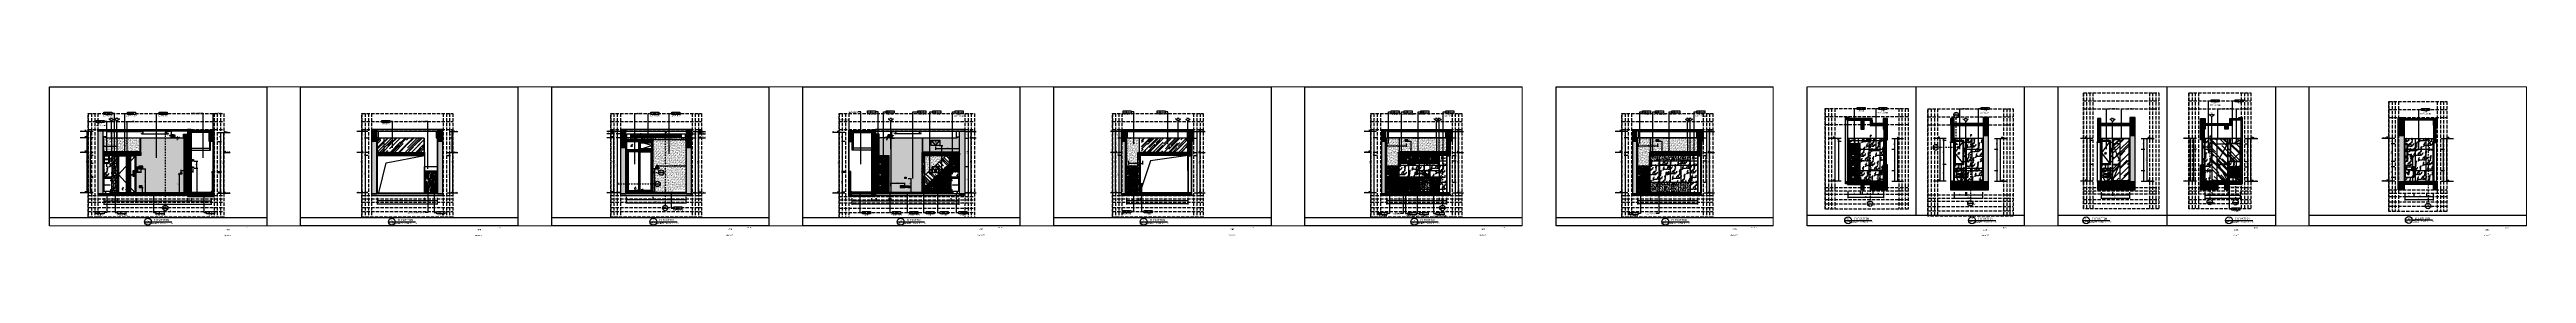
# Paper-space layout '布局1' of a CAD drawing. Header units: millimetres. Extents: x 506 to 5143, y -4533 to -4254.
# The model-space entities are those that its viewports show. They can reach past a viewport. Long polylines and large blocks are cut down to what shows.
import ezdxf
from ezdxf.entities.mleader import LeaderData, LeaderLine
from ezdxf.enums import TextEntityAlignment as Align
from ezdxf.math import Vec2, Vec3
from ezdxf.xclip import XClip

# ---------------------------------------------------------------- set-up
doc = ezdxf.new("R2010")
doc.units = ezdxf.units.MM
doc.header["$XCLIPFRAME"] = 0
doc.set_wipeout_variables(frame=1)
for name, pattern in [('$1$CENTER', [50.8, 31.75, -6.35, 6.35, -6.35]), ('01-02深化底图图纸$0$DASH', [0.35, 0.25, -0.1]), ('__DASH', [0.35, 0.25, -0.1]), ('ACAD_ISO03W100', [30, 12, -18]), ('ACAD_ISO10W100', [18, 12, -3, 0, -3]), ('CENTER', [2, 1.25, -0.25, 0.25, -0.25]), ('CENTER2', [28.575, 19.05, -3.175, 3.175, -3.175]), ('CONTINOUS', [0]), ('DASH', [0.35, 0.25, -0.1]), ('DASHDOT', [1, 0.5, -0.25, 0, -0.25]), ('DOT', [0.25, 0, -0.25]), ('DOTE', [2.42, 2, -0.2, 0.02, -0.2]), ('HIDDEN', [0.375, 0.25, -0.125]), ('HIDDEN2', [0.1875, 0.125, -0.0625]), ('HIDDENX2', [0.75, 0.5, -0.25]), ('M-HIDDEN', [1.875, 1.25, -0.625])]:
    doc.linetypes.add(name, pattern=pattern)
doc.layers.get('Defpoints').update_dxf_attribs({"color": 250})
for name, color, linetype in [('!PboDT-填充', 250, 'Continuous'), ('!PboDT-填充(点)', 33, 'Continuous'), ('!PboDT-看线', 30, 'Continuous'), ('!PboDT-细线', 134, 'Continuous'), ('!PboEL-灯具', 22, 'Continuous'), ('!PboEL-符号', 50, 'Continuous'), ('00-PD-给水管', 140, '直供给水管'), ('01-02深化底图图纸$0$Q墙体标注3', 147, 'Continuous'), ('01-02深化底图图纸$0$热水器', 5, 'Continuous'), ('01-02深化底图图纸$0$电箱', 3, 'Continuous'), ('07-活动家私', 51, 'Continuous'), ('1.一次机电点位', 7, 'Continuous'), ('2.一次给排水', 7, 'Continuous'), ('20200106水贝02、03地块标准层户型点位图$0$EQUIP-照明', 190, 'Continuous'), ('_0', 7, 'Continuous'), ('BS-固定家具（不落地到顶）', 42, 'Continuous'), ('BS-墙', 160, 'Continuous'), ('BS-备用', 7, 'Continuous'), ('BS-完成面', 12, 'Continuous'), ('BS-新建墙', 160, 'Continuous'), ('BS-柱', 200, 'Continuous'), ('BS-梁', 12, 'Continuous'), ('BS-电井水井', 8, 'Continuous'), ('BS-窗', 12, 'Continuous'), ('BS-门套', 60, 'Continuous'), ('D-地漏', 32, 'Continuous'), ('D-地漏图层', 8, 'Continuous'), ('DOTE', 136, 'CENTER2'), ('DS-半高隔断', 134, 'Continuous'), ('DS-固定家具（不落地不到顶）', 31, 'Continuous'), ('DS-备用', 251, 'Continuous'), ('DT-常规填充', 250, 'Continuous'), ('DT-深灰填充', 251, 'Continuous'), ('DT-通用', 200, 'Continuous'), ('EL', 1, 'Continuous'), ('EL-03', 30, 'Continuous'), ('EL-DIM', 50, 'Continuous'), ('EL-FURN', 1, 'Continuous'), ('EL-TEXT', 50, 'Continuous'), ('EL-通用', 200, 'Continuous'), ('ELV-1', 1, 'Continuous'), ('ELV-8', 8, 'Continuous'), ('EM-开关', 4, 'Continuous'), ('EM-插座', 4, 'Continuous'), ('EM-电器', 4, 'Continuous'), ('EM-给排水', 7, 'Continuous'), ('EQUIP-动力', 190, 'Continuous'), ('EQUIP-安防', 190, 'Continuous'), ('EQUIP-插座', 190, 'Continuous'), ('EQUIP-消防', 190, 'Continuous'), ('EQUIP-照明', 190, 'Continuous'), ('EQUIP-通讯', 190, 'Continuous'), ('F-洁具厨具', 40, 'Continuous'), ('FC-常规填充', 250, 'Continuous'), ('FC-通用', 32, 'Continuous'), ('FF-FIXT', 31, 'Continuous'), ('FF-TEXT', 50, 'Continuous'), ('FF-柜体LED灯带', 50, 'Continuous'), ('FF-活动物品', 51, 'Continuous'), ('FF-灯具', 2, 'DASHDOT'), ('FF-门', 60, 'Continuous'), ('Fine Line', 250, 'Continuous'), ('IBS-HATCH', 252, 'Continuous'), ('IDT-13Light', 136, 'Continuous'), ('IDT-35Heavy', 100, 'Continuous'), ('IDT-LITE', 8, 'Continuous'), ('L-轮廓线', 41, 'Continuous'), ('P-WINDOWS', 134, 'Continuous'), ('PUB_HATCH', 9, 'Continuous'), ('RC-TEXT', 50, 'Continuous'), ('RC-喷淋', 1, 'Continuous'), ('RC-烟感', 1, 'Continuous'), ('RC-造型', 30, 'Continuous'), ('S_WSUP_COOL_PIPE（给水管）', 140, '直供给水管'), ('S_WSUP_HOT_PIPE（热水供水管）', 20, '热水供水管'), ('SH-文字', 50, 'Continuous'), ('SH-轴号文字', 50, 'Continuous'), ('TEL_TEXT', 7, 'Continuous'), ('TEXT', 50, 'Continuous'), ('W-F废水立管', 11, 'Continuous'), ('W-KN空调冷凝水立管', 150, 'Continuous'), ('W-T通气立管', 31, 'Continuous'), ('W-W污水立管', 2, 'Continuous'), ('W-云线', 2, 'Continuous'), ('W-地漏', 1, 'Continuous'), ('W-墙体图层', 182, 'Continuous'), ('WALL', 255, 'Continuous'), ('WINDOW', 4, 'Continuous'), ('WIRE-照明', 1, 'Continuous'), ('Xline', 6, 'Continuous'), ('Y-原建筑墙-05', 5, 'Continuous'), ('墙体填充', 7, 'Continuous'), ('梁虚', 4, 'DASH'), ('梁集中标注', 40, 'Continuous'), ('玻璃', 30, 'Continuous')]:
    doc.layers.add(name, color=color, linetype=linetype)
for name, color, linetype, lineweight in [('00', 50, 'Continuous', 30), ('DS-楼梯', 14, 'Continuous', 0), ('DT-备用', 7, 'Continuous', 0), ('RC-灯具', 2, 'Continuous', 0)]:
    doc.layers.add(name, color=color, linetype=linetype, lineweight=lineweight)
doc.layers.add('定位框', color=8, linetype='Continuous', plot=False)
doc.styles.add('!赫思Small', font='txt.shx', dxfattribs={"bigfont": '赫思StyleDimTextCN.SHX'})
doc.styles.add('-宋体', font='')
doc.styles.add('01-02深化底图图纸$0$-宋体', font='')
doc.styles.add('20200106水贝02、03地块标准层户型点位图$0$_TEL_DIM', font='SIMPLEX', dxfattribs={"width": 0.8, "height": 3.5, "bigfont": 'HZTXT'})
doc.styles.add('_TCH_LABEL', font='COMPLEX', dxfattribs={"bigfont": 'GBCBIG'})
doc.styles.add('_TEL_DIM', font='txt_g.shx', dxfattribs={"width": 0.8, "height": 3.5, "bigfont": 'hztxt_g.shx'})
doc.styles.add('CCD-DIM', font='archs.shx')
doc.styles.add('dop-S', font='')
doc.styles.add('hz', font='romans.shx', dxfattribs={"width": 0.8, "bigfont": 'hztxt1.shx'})
doc.styles.add('OPT', font='', dxfattribs={"width": 2})
doc.styles.add('st', font='', dxfattribs={"width": 0.7})
doc.styles.get("Standard").update_dxf_attribs({"font": ''})
doc.styles.add('SYC-DP-01', font='')
doc.styles.add('SYC-H', font='simhei.ttf')
doc.styles.add('SYC-S', font='', dxfattribs={"width": 0.8})
doc.styles.add('SYC-TXT-E2', font='')
doc.styles.add('TSSD2', font='tssdeng2.shx', dxfattribs={"width": 0.8, "bigfont": 'fstxt.shx'})
doc.styles.add('宋体', font='')
doc.styles.add('手写尺寸', font='stylu.ttf', dxfattribs={"width": 0.7})
doc.styles.add('文字', font='', dxfattribs={"width": 0.95})
doc.styles.add('新宋体-SYC', font='')
doc.styles.add('黑体', font='simhei.ttf')
doc.styles.get('-宋体').set_extended_font_data('SimSun')
doc.styles.get('01-02深化底图图纸$0$-宋体').set_extended_font_data('SimSun')
doc.styles.get('dop-S').set_extended_font_data('SimSun')
doc.styles.get('OPT').set_extended_font_data('SimSun')
doc.styles.get('st').set_extended_font_data('SimSun')
doc.styles.get('Standard').set_extended_font_data('SimSun')
doc.styles.get('SYC-DP-01').set_extended_font_data('SimSun')
doc.styles.get('SYC-S').set_extended_font_data('SimSun')
doc.styles.get('SYC-TXT-E2').set_extended_font_data('SimSun')
doc.styles.get('宋体').set_extended_font_data('SimSun')
doc.styles.get('文字').set_extended_font_data('SimSun')
doc.styles.get('新宋体-SYC').set_extended_font_data('NSimSun')
doc.linetypes.add('LED1', pattern='A,127,-50.8,["LED1",Standard,S=25.4,R=0,X=-25.4,Y=-12.7],-63.5', length=241.3)
doc.linetypes.add('LED2', pattern='A,127,-50.8,["LED2",Standard,S=25.4,R=0,X=-25.4,Y=-12.7],-63.5', length=241.3)
doc.linetypes.add('ZIGZAG', pattern='A,0.0001,-0.2,[131,ltypeshp.shx,S=0.2,R=0,X=-0.2,Y=0],-0.4,[131,ltypeshp.shx,S=0.2,R=180,X=0.2,Y=0],-0.2', length=0.8001)
doc.linetypes.add('热水供水管', pattern='A,1.95,-0.15,["R",hz,S=0.1,R=0,X=-0.08,Y=-0.05],-0.1', length=2.2)
doc.linetypes.add('直供给水管', pattern='A,1.95,-0.15,["J",hz,S=0.13,R=0,X=-0.08,Y=-0.06],-0.1', length=2.2)
doc.dimstyles.new('CCD_DIM_40', dxfattribs={"dimscale": 40, "dimtxt": 2.5, "dimasz": 1, "dimexe": 2, "dimexo": 1.5, "dimgap": 0.6, "dimtad": 1, "dimdec": 0, "dimzin": 12, "dimdsep": 46, "dimtxsty": 'CCD-DIM', "dimblk": 'CCD_Dimension_Tick', "dimcen": 0.125, "dimclrd": 44, "dimclre": 44, "dimclrt": 50, "dimadec": 0, "dimazin": 0, "dimtfac": 1, "dimtdec": 0, "dimtix": 1, "dimtmove": 2, "dimatfit": 3, "dimldrblk": 'CCD_Leader_Dot', "dimfxl": 1, "dimtvp": 1, "dimtolj": 1, "dimtzin": 0, "dimarcsym": 0})
doc.dimstyles.new('HBA_100', dxfattribs={"dimscale": 100, "dimtxt": 2, "dimasz": 0.8, "dimexe": 1, "dimexo": 1, "dimgap": 0.6, "dimtad": 1, "dimdec": 0, "dimzin": 0, "dimdsep": 46, "dimtxsty": '手写尺寸', "dimblk": 'RHT2', "dimcen": 0.125, "dimclrd": 44, "dimclre": 44, "dimclrt": 50, "dimadec": 0, "dimazin": 0, "dimtfac": 1, "dimtdec": 0, "dimtix": 1, "dimtmove": 2, "dimatfit": 2, "dimldrblk": 'CCD_Leader_Dot', "dimfxl": 1, "dimtvp": 1, "dimtolj": 1, "dimtzin": 0, "dimarcsym": 0})
doc.dimstyles.new('海龙_1：50', dxfattribs={"dimscale": 50, "dimtxt": 2.5, "dimasz": 1, "dimexe": 1.5, "dimexo": 1, "dimgap": 0.7, "dimtad": 1, "dimdec": 0, "dimdsep": 46, "dimtxsty": 'SYC-S', "dimblk": 'ARCHTICK', "dimcen": 1, "dimclrd": 44, "dimclre": 44, "dimclrt": 2, "dimadec": 0, "dimazin": 2, "dimtfac": 1, "dimtdec": 4, "dimtix": 1, "dimtmove": 2, "dimatfit": 3, "dimldrblk": 'hl_arrow2', "dimfxl": 5, "dimtolj": 1, "dimarcsym": 0})
doc.dimstyles.new('海龙_[布局]1：30', dxfattribs={"dimtxt": 1.8, "dimasz": 1, "dimexe": 1.5, "dimexo": 1, "dimgap": 0.7, "dimtad": 1, "dimdec": 0, "dimlfac": 30, "dimrnd": 5, "dimdsep": 46, "dimtxsty": 'SYC-S', "dimblk": 'ARCHTICK', "dimcen": 1, "dimclrd": 44, "dimclre": 44, "dimclrt": 2, "dimadec": 0, "dimazin": 2, "dimtfac": 1, "dimtdec": 4, "dimtix": 1, "dimtmove": 2, "dimatfit": 3, "dimldrblk": 'hl_arrow2', "dimfxl": 5, "dimfxlon": 1, "dimtolj": 1, "dimarcsym": 0})
doc.mleader_styles.duplicate_entry("Standard", '')
pattern_1 = [(82.5, (-1938.33, -178287.796), (-71.47627, 66.9507), [0, -77.216, 0, -86.36, 0, -82.55]), (52.5, (-1938.33, -178287.8), (-37.80219, 164.94657), [0, -41.656, 0, -69.596, 0, -26.67]), (12.5, (-1982.51, -178331.98), (111.659965, 112.06646), [0, -25.4, 0, -91.44, 0, -119.38]), (2.5, (-1982.51, -178331.98), (76.45622, 139.51016), [0, -12.7, 0, -59.944, 0, -68.58])]
pattern_2 = [(82.5, (-14099.83, -4947.99), (-71.47627, 66.9507), [0, -77.216, 0, -86.36, 0, -82.55]), (52.5, (-14099.83, -4947.99), (-37.80219, 164.94657), [0, -41.656, 0, -69.596, 0, -26.67]), (12.5, (-14144.02, -4992.17), (111.659965, 112.06646), [0, -25.4, 0, -91.44, 0, -119.38]), (2.5, (-14144.02, -4992.17), (76.45622, 139.51016), [0, -12.7, 0, -59.944, 0, -68.58])]
pattern_3 = [(60.26029, (200507.974, -212244.44), (874.149702, 1388.592024), [19.7438, -4126.4507]), (135, (200559.2, -212274.1), (565.6854, 565.6854), [17.3222, -346.4434]), (195.3868, (200333.59, -212269.395), (-822.90655, -308.46424), [17.5275, -3663.2517]), (142.826329, (200316.69, -212274.046), (-257.221154, 257.221116), [27.9761, -5846.9972]), (61.86405, (200294.4, -212257.14), (308.464276, 822.90655), [11.9422, -2495.9058]), (69.45163, (200300.03, -212246.6), (565.6854, 565.68547), [20.9243, -857.8962]), (123.693983, (200307.374, -212227.02), (-257.221121, 257.221132), [19.4315, -4061.1785]), (108.95454, (200296.595, -212210.85), (-720.420276, 1851.79114), [17.3522, -3626.5963]), (98.75587, (200290.96, -212194.44), (-257.22117, 257.22114), [6.4434, -1346.6748]), (69.45163, (200289.98, -212188.07), (565.6854, 565.68547), [4.1849, -874.6356]), (51.48536, (200291.45, -212184.15), (565.68544, 565.685463), [15.3362, -3205.2732]), (66.696059, (200300.996, -212172.152), (308.464307, 822.9065625), [32.7998, -6855.1568]), (76.22743, (200313.97, -212142.03), (308.464276, 822.9066), [13.365, -2793.2713]), (57.80867, (200317.15, -212129.05), (308.4643, 822.90659), [15.627, -1625.2038]), (47.170028, (200248.117, -212313.222), (565.6853997, 565.685491), [45.7471, -9561.1416]), (152.441364, (200290.48, -212285.55), (-257.22116, 257.22109), [12.7098, -2656.3623]), (135, (200290.5, -212285.55), (565.6854, 565.6854), [3.4644, -360.3012]), (57.80867, (200288.03, -212283.1), (308.4643, 822.90659), [7.8135, -1633.0172]), (57.80867, (200292.2, -212276.49), (308.4643, 822.90659), [7.8135, -1633.0172]), (135, (200296.4, -212269.9), (565.6854, 565.6854), [10.3933, -353.3723]), (143.927468, (200308.85, -212276.983), (-257.221152, 257.221096), [24.5484, -5130.6223]), (135, (200308.85, -212277), (565.6854, 565.6854), [24.251, -339.5146]), (87.28383, (200291.7, -212259.84), (-257.2211, 257.22116), [5.1493, -1076.1933]), (111.25801, (200291.95, -212254.69), (-257.221184, 257.22115), [9.4618, -1977.5298]), (69.45163, (200288.52, -212245.87), (565.6854, 565.68547), [8.3698, -870.4507]), (87.28383, (200291.46, -212238.04), (-257.2211, 257.22116), [10.2985, -1071.044]), (117.558636, (200291.94, -212227.75), (-257.22116, 257.221123), [12.7098, -2656.3623]), (69.45163, (200286.06, -212216.48), (565.6854, 565.68547), [8.3698, -870.4507]), (135, (200289, -212208.64), (565.6854, 565.6854), [8.6611, -355.1045]), (79.296356, (200282.88, -212202.52), (51.24314, 1080.127734), [9.2226, -1927.509]), (221.283393, (200284.59, -212193.46), (-565.685467, -565.685411), [26.7229, -5585.0794]), (135, (200264.5, -212211.1), (565.6854, 565.6854), [22.5188, -341.2468]), (45, (200502.6, -212249.83), (308.4643, 822.90655), [7.619, -792.3809]), (158.74199, (200502.59, -212249.83), (-257.22118, 257.22111), [9.4618, -1977.5298]), (171.24413, (200493.77, -212246.4), (-257.22115, 257.2211), [6.4434, -1346.6748]), (219.803734, (200487.4, -212245.42), (-565.685412, -565.685437), [19.1262, -3997.3804]), (45, (200464.63, -212265.74), (308.4643, 822.90655), [11.4286, -788.5714]), (182.71617, (200248.85, -212324.73), (-257.22116, 257.2211), [20.597, -1060.7455]), (219.434825, (200290.24, -212290.696), (-3085.6482998, -2571.2059345), [53.5859, -11199.4544]), (187.84351, (200304.45, -212288.74), (-1080.1277, -51.243124), [14.3397, -2996.9949]), (205.010352, (200322.814, -212280.17), (-822.906567, -308.464353), [20.2687, -4236.1625]), (216.381335, (200341.43, -212266.46), (-565.685433, -565.685393), [23.1182, -2404.293]), (209.73971, (200358.57, -212256.66), (-1388.592025, -874.1497), [19.7438, -4126.4507]), (171.24413, (200364.94, -212257.64), (-257.22115, 257.2211), [6.4434, -1346.6748]), (135, (200374.7, -212267.44), (565.6854, 565.6854), [13.8578, -349.9078]), (163.802195, (200382.33, -212269.65), (-257.22114, 257.2211), [7.907, -1652.5769]), (163.802195, (200389.92, -212271.85), (-257.22114, 257.2211), [7.907, -1652.5769]), (186.489424, (200409.27, -212269.65), (-1080.127737, -51.243122), [19.4738, -4070.0184]), (171.24413, (200415.64, -212270.63), (-257.22115, 257.2211), [6.4434, -1346.6748]), (171.24413, (200422, -212271.61), (-257.22115, 257.2211), [6.4434, -1346.6748]), (163.802195, (200429.6, -212273.82), (-257.22114, 257.2211), [7.907, -1652.5769]), (163.802195, (200437.2, -212276.03), (-257.22114, 257.2211), [7.907, -1652.5769]), (200.54837, (200445.03, -212273.1), (-565.68545, -565.68547), [8.3698, -870.4507]), (200.54837, (200480.3, -212259.87), (-565.68545, -565.68547), [37.6638, -841.1567]), (182.71617, (200500.87, -212258.9), (-257.22116, 257.2211), [20.597, -1060.7455]), (200.54837, (200516.55, -212253.02), (-565.68545, -565.68547), [16.7394, -862.081]), (156.794388, (200535.41, -212261.1), (-2109.012318, 977.641457), [20.5212, -4288.9309]), (176.337677, (200546.92, -212261.84), (-1337.3489, 205.97796), [11.5354, -2410.8882]), (69.45163, (200708, -211841.08), (565.6854, 565.68547), [16.7394, -862.081]), (218.51464, (200707.27, -211829.57), (-565.685465, -565.685438), [15.3362, -3205.2732]), (135, (200717.4, -212211.4), (565.6854, 565.6854), [6.9289, -356.8367]), (220.66615, (200729.87, -212191.58), (-565.685461, -565.685427), [22.9227, -4790.8414]), (56.027279, (200729.87, -212191.58), (874.149713, 1388.5920395), [27.1683, -5678.1738]), (50.769925, (200745.052, -212169.047), (2005.5205685, 2519.9628187), [34.4603, -7202.2034]), (106.197805, (200766.85, -212142.35), (-257.22118, 257.22112), [7.907, -1652.5769]), (53.618665, (200764.64, -212134.76), (565.685393, 565.685433), [11.5591, -2415.8522]), (150.371045, (200783.99, -212132.56), (-257.221153, 257.221076), [14.3718, -3003.7116]), (171.24413, (200790.36, -212133.54), (-257.22115, 257.2211), [6.4434, -1346.6748]), (69.45163, (200658.12, -212270.68), (565.6854, 565.68547), [4.1849, -874.6356]), (57.80867, (200659.59, -212266.76), (308.4643, 822.90659), [15.627, -1625.2038]), (225, (200676, -212245.45), (-822.90655, -308.4643), [11.4286, -788.5714]), (206.16907, (200690.445, -212238.35), (-822.906576, -308.4643), [16.0998, -3364.8658]), (208.13595, (200700.98, -212232.72), (-822.90655, -308.46427), [11.9422, -2495.9058]), (49.333848, (200700.976, -212232.72), (565.685435, 565.685453), [22.9227, -4790.8414]), (45, (200702.62, -211846.47), (308.4643, 822.90655), [7.619, -792.3809]), (63.83093, (200695.52, -211860.92), (308.464306, 822.906573), [16.0998, -3364.8658]), (87.28383, (200694.3, -211886.64), (-257.2211, 257.22116), [25.7462, -1055.5962]), (98.75587, (200698.22, -211912.1), (-257.22117, 257.22114), [25.7737, -1327.3445]), (121.26843, (200706.555, -211925.83), (-257.221149, 257.221128), [16.0486, -3354.168]), (135, (200711.45, -211930.7), (565.6854, 565.6854), [6.9289, -356.8367]), (47.367088, (200683.048, -211961.58), (565.685396, 565.6854305), [41.9406, -8765.5744]), (79.296356, (200681.34, -211970.64), (51.24314, 1080.127734), [9.2226, -1927.509]), (95.487365, (200683.05, -211988.52), (-205.977984, 1337.348874), [17.9625, -3754.1494]), (69.45163, (200677.18, -212004.2), (565.6854, 565.68547), [16.7394, -862.081]), (129.02151, (200700.206, -212032.614), (-257.2211657, 257.2211086), [36.5755, -7644.2784]), (57.80867, (200696.04, -212039.23), (308.4643, 822.90659), [7.8135, -1633.0172]), (45, (200690.66, -212044.6), (308.4643, 822.90655), [7.619, -792.3809]), (182.71617, (200690.66, -212044.61), (-257.22116, 257.2211), [10.2985, -1071.044]), (135, (200680.4, -212045.1), (565.6854, 565.6854), [6.9289, -356.8367]), (57.80867, (200667.14, -212053.43), (308.4643, 822.90659), [15.627, -1625.2038]), (57.80867, (200662.98, -212060.04), (308.4643, 822.90659), [7.8135, -1633.0172]), (182.71617, (200662.98, -212060.04), (-257.22116, 257.2211), [10.2985, -1071.044]), (161.04546, (200652.694, -212060.53), (-1851.79113, 720.420302), [17.3522, -3626.5963]), (200.54837, (200636.28, -212054.9), (-565.68545, -565.68547), [4.1849, -874.6356]), (208.13595, (200632.36, -212056.36), (-822.90655, -308.46427), [11.9422, -2495.9058]), (93.66232, (200622.57, -212073.5), (-205.978023, 1337.348896), [11.5354, -2410.8882]), (208.13595, (200622.57, -212073.5), (-822.90655, -308.46427), [11.9422, -2495.9058]), (119.628954, (200619.14, -212091.63), (-257.221143, 257.221117), [14.3718, -3003.7116]), (57.80867, (200614.98, -212098.24), (308.4643, 822.90659), [7.8135, -1633.0172]), (182.71617, (200614.98, -212098.24), (-257.22116, 257.2211), [10.2985, -1071.044]), (135, (200609.6, -212103.6), (565.6854, 565.6854), [6.9289, -356.8367]), (98.75587, (200610.58, -212110), (-257.22117, 257.22114), [6.4434, -1346.6748]), (163.802195, (200610.58, -212110), (-257.22114, 257.2211), [7.907, -1652.5769]), (135, (200612.8, -212117.6), (565.6854, 565.6854), [13.8578, -349.9078]), (148.73157, (200612.78, -212117.59), (-257.221166, 257.221084), [16.0486, -3354.168]), (114.87028, (200603.72, -212119.3), (-257.22118, 257.221175), [11.0694, -2313.5198]), (146.306016, (200603.72, -212119.3), (-257.221128, 257.221125), [19.4315, -4061.1785]), (135, (200587.55, -212108.5), (565.6854, 565.6854), [13.8578, -349.9078]), (135, (200593.7, -212114.65), (565.6854, 565.6854), [22.5188, -341.2468]), (119.628954, (200600.78, -212127.14), (-257.221143, 257.221117), [14.3718, -3003.7116]), (139.834873, (200600.78, -212127.14), (-257.221202, 257.2211073), [45.1985, -9446.4816]), (130.663269, (200599.069, -212136.2), (-257.221153, 257.2211904), [50.3786, -10529.1152]), (163.802195, (200599.07, -212136.2), (-257.22114, 257.2211), [7.907, -1652.5769]), (135, (200591.5, -212134), (565.6854, 565.6854), [38.1088, -325.6568]), (135, (200574.3, -212116.85), (565.6854, 565.6854), [13.8578, -349.9078]), (147.403145, (200589.27, -212126.4), (-257.221163, 257.221117), [17.7362, -3706.8502]), (135, (200604, -212141.1), (565.6854, 565.6854), [20.7866, -342.979]), (171.24413, (200603.97, -212141.1), (-257.22115, 257.2211), [6.4434, -1346.6748]), (135, (200597.6, -212140.1), (565.6854, 565.6854), [31.1799, -332.5857]), (141.275085, (200602.743, -212139.875), (-257.2211603, 257.221128), [34.8532, -7284.3117]), (190.70364, (200691.61, -211889.33), (-1080.127735, -51.24312), [9.2226, -1927.509]), (200.54837, (200682.55, -211891.04), (-565.68545, -565.68547), [8.3698, -870.4507]), (53.618665, (200674.71, -211893.98), (565.685393, 565.685433), [11.5591, -2415.8522]), (61.86405, (200681.56, -211884.67), (308.464276, 822.90655), [11.9422, -2495.9058]), (45, (200679.1, -211882.22), (308.4643, 822.90655), [11.4286, -788.5714]), (214.691568, (200679.115, -211882.224), (-1388.592015, -874.149688), [19.3602, -4046.2642]), (55.30843, (200663.2, -211893.24), (874.149707, 1388.592003), [19.3602, -4046.2642]), (225, (200685, -211866.55), (-822.90655, -308.4643), [15.2381, -784.7618]), (182.71617, (200685, -211866.55), (-257.22116, 257.2211), [10.2985, -1071.044]), (57.80867, (200674.7, -211867.04), (308.4643, 822.90659), [7.8135, -1633.0172]), (216.381335, (200688.17, -211853.57), (-565.685433, -565.685393), [11.5591, -2415.8522]), (171.24413, (200688.17, -211853.57), (-257.22115, 257.2211), [6.4434, -1346.6748]), (225, (200695.27, -211839.12), (-822.90655, -308.4643), [19.0476, -780.9523]), (135, (200637, -212066.4), (565.6854, 565.6854), [6.9289, -356.8367]), (98.75587, (200633.1, -212067.87), (-257.22117, 257.22114), [6.4434, -1346.6748]), (135, (200633.1, -212067.9), (565.6854, 565.6854), [5.1966, -358.569]), (106.197805, (200631.63, -212071.79), (-257.22118, 257.22112), [7.907, -1652.5769]), (171.24413, (200631.63, -212071.8), (-257.22115, 257.2211), [6.4434, -1346.6748]), (47.170028, (200594.164, -212104.36), (565.6853997, 565.685491), [45.7471, -9561.1416]), (182.71617, (200594.16, -212104.36), (-257.22116, 257.2211), [10.2985, -1071.044]), (171.24413, (200583.88, -212104.85), (-257.22115, 257.2211), [6.4434, -1346.6748]), (163.802195, (200577.51, -212103.87), (-257.22114, 257.2211), [7.907, -1652.5769]), (182.71617, (200569.92, -212101.66), (-257.22116, 257.2211), [5.1493, -1076.1933]), (47.003244, (200530.979, -212138.148), (565.6854014, 565.6855025), [49.5541, -10356.8056]), (57.80867, (200518.49, -212157.99), (308.4643, 822.90659), [23.4405, -1617.3902]), (79.296356, (200516.78, -212167.05), (51.24314, 1080.127734), [9.2226, -1927.509]), (108.95454, (200522.414, -212183.46), (-720.420276, 1851.79114), [17.3522, -3626.5963]), (63.83093, (200515.31, -212197.91), (308.464306, 822.906573), [16.0998, -3364.8658]), (90.653925, (200515.56, -212219.707), (51.243064, 1080.12774), [21.8002, -4556.23]), (106.197805, (200517.77, -212227.3), (-257.22118, 257.22112), [7.907, -1652.5769]), (187.84351, (200573.375, -212272.13), (-1080.1277, -51.243124), [14.3397, -2996.9949]), (171.24413, (200579.74, -212273.11), (-257.22115, 257.2211), [6.4434, -1346.6748]), (171.24413, (200586.11, -212274.1), (-257.22115, 257.2211), [6.4434, -1346.6748]), (171.24413, (200592.48, -212275.07), (-257.22115, 257.2211), [6.4434, -1346.6748]), (182.71617, (200602.77, -212274.59), (-257.22116, 257.2211), [10.2985, -1071.044]), (163.802195, (200610.36, -212276.8), (-257.22114, 257.2211), [7.907, -1652.5769]), (182.71617, (200620.65, -212276.3), (-257.22116, 257.2211), [10.2985, -1071.044]), (208.13595, (200631.18, -212270.67), (-822.90655, -308.46427), [11.9422, -2495.9058]), (176.337677, (200642.69, -212271.41), (-1337.3489, 205.97796), [11.5354, -2410.8882]), (176.337677, (200654.2, -212272.15), (-1337.3489, 205.97796), [11.5354, -2410.8882]), (163.802195, (200661.8, -212274.35), (-257.22114, 257.2211), [7.907, -1652.5769]), (135, (200664.24, -212276.8), (565.6854, 565.6854), [3.4644, -360.3012]), (171.24413, (200670.61, -212277.78), (-257.22115, 257.2211), [6.4434, -1346.6748]), (106.197805, (200754.11, -212167.33), (-257.22118, 257.22112), [7.907, -1652.5769]), (155.12972, (200754.11, -212167.33), (-257.221207, 257.22111), [11.0694, -2313.5198]), (98.75587, (200745.05, -212169.05), (-257.22117, 257.22114), [6.4434, -1346.6748]), (119.628954, (200752.16, -212181.54), (-257.221143, 257.221117), [14.3718, -3003.7116]), (212.19133, (200752.16, -212181.54), (-822.90659, -308.4643), [7.8135, -1633.0172]), (163.802195, (200745.54, -212185.7), (-257.22114, 257.2211), [7.907, -1652.5769]), (87.28383, (200737.46, -212193.78), (-257.2211, 257.22116), [10.2985, -1071.044]), (171.24413, (200737.46, -212193.78), (-257.22115, 257.2211), [6.4434, -1346.6748]), (171.24413, (200731.1, -212192.8), (-257.22115, 257.2211), [6.4434, -1346.6748]), (69.45163, (200718.85, -212207.5), (565.6854, 565.68547), [16.7394, -862.081]), (218.51464, (200718.85, -212207.5), (-565.685465, -565.685438), [15.3362, -3205.2732]), (87.28383, (200706.6, -212222.2), (-257.2211, 257.22116), [5.1493, -1076.1933]), (214.691568, (200706.61, -212222.19), (-1388.592015, -874.149688), [19.3602, -4046.2642]), (163.802195, (200690.69, -212233.21), (-257.22114, 257.2211), [7.907, -1652.5769]), (218.51464, (200683.1, -212231), (-565.685465, -565.685438), [15.3362, -3205.2732]), (135, (200671.1, -212240.55), (565.6854, 565.6854), [15.5899, -348.1757]), (117.558636, (200660.07, -212229.53), (-257.22116, 257.221123), [12.7098, -2656.3623]), (135, (200654.2, -212218.3), (565.6854, 565.6854), [13.8578, -349.9078]), (152.441364, (200644.39, -212208.46), (-257.22116, 257.22109), [12.7098, -2656.3623]), (176.337677, (200633.13, -212202.58), (-1337.3489, 205.97796), [11.5354, -2410.8882]), (135, (200621.6, -212201.85), (565.6854, 565.6854), [17.3222, -346.4434]), (135, (200609.4, -212189.6), (565.6854, 565.6854), [13.8578, -349.9078]), (121.26843, (200599.57, -212179.8), (-257.221149, 257.221128), [16.0486, -3354.168]), (53.618665, (200591.24, -212166.08), (565.685393, 565.685433), [23.1182, -2404.293]), (200.54837, (200612.8, -212144.53), (-565.68545, -565.68547), [8.3698, -870.4507]), (69.45163, (200612.8, -212144.53), (565.6854, 565.68547), [8.3698, -870.4507]), (119.628954, (200615.72, -212136.69), (-257.221143, 257.221117), [14.3718, -3003.7116]), (82.15649, (200608.62, -212124.2), (51.24314, 1080.1277), [14.3397, -2996.9949]), (53.618665, (200610.58, -212110), (565.685393, 565.685433), [23.1182, -2404.293]), (63.83093, (200624.29, -212091.38), (308.464306, 822.906573), [16.0998, -3364.8658]), (225, (200647.55, -212060.77), (-822.90655, -308.4643), [22.8571, -777.1428]), (178.30515, (200663.675, -211829.07), (-1080.127717, -51.243108), [16.6626, -3482.4725]), (145.385246, (200681.07, -211841.076), (-257.221175, 257.22111), [21.1328, -4416.7566]), (57.80867, (200672.74, -211854.3), (308.4643, 822.90659), [15.627, -1625.2038]), (63.83093, (200665.64, -211868.75), (308.464306, 822.906573), [16.0998, -3364.8658]), (87.28383, (200665.4, -211873.9), (-257.2211, 257.22116), [5.1493, -1076.1933]), (106.197805, (200669.81, -211889.08), (-257.22118, 257.22112), [15.8142, -1644.6698]), (117.558636, (200675.69, -211900.35), (-257.22116, 257.221123), [12.7098, -2656.3623]), (148.73157, (200689.41, -211908.68), (-257.221166, 257.221084), [16.0486, -3354.168]), (216.381335, (200763.42, -212187.42), (-565.685433, -565.685393), [11.5591, -2415.8522]), (197.054427, (200754.12, -212194.276), (-822.90657, -308.46426), [25.8742, -5407.7199]), (218.51464, (200729.38, -212201.865), (-565.685465, -565.685438), [15.3362, -3205.2732]), (74.6132, (200724.65, -211760.75), (308.464248, 822.906548), [17.5275, -3663.2517]), (87.28383, (200724.16, -211771.03), (-257.2211, 257.22116), [10.2985, -1071.044]), (74.6132, (200719.51, -211787.93), (308.464248, 822.906548), [17.5275, -3663.2517]), (60.26029, (200709.72, -211805.076), (874.149702, 1388.592024), [19.7438, -4126.4507]), (101.58455, (200713.885, -211825.406), (-205.978042, 1337.348845), [20.7526, -4337.291]), (158.74199, (200707.27, -211829.57), (-257.22118, 257.22111), [9.4618, -1977.5298])]
pattern_4 = [(222.769103, (29611.6233, -7381.2876), (-70.7106781, -70.71067807), [5.71862, -1195.1915]), (73.11364, (29605.825, -7379.53), (37.6552573, 103.766097), [3.77923, -789.85832]), (121.629806, (29600.473, -7374.178), (-33.0554177, 33.0554176), [2.05927, -430.38843]), (151.99282, (29598.449, -7371.48), (-33.055418, 33.055418), [1.62938, -340.54125]), (66.83559, (29595.751, -7369.456), (37.6552605, 103.766096), [3.59097, -750.51218]), (62.30962, (29595.458, -7368.49), (37.65526, 103.766096), [1.49634, -312.73492]), (207.69038, (29607.425, -7385.171), (-103.766093, -37.6552655), [2.99268, -311.23858]), (170.49084, (29604.775, -7386.561), (-33.05542, 33.05541), [2.46062, -169.78307]), (207.69038, (29602.349, -7386.155), (-103.766093, -37.6552655), [1.49634, -312.73492]), (181.92552, (29601.024, -7386.85), (-33.055418, 33.055413), [3.2595, -133.63931]), (48.344234, (29595.2296, -7389.811), (70.7106733, 70.7106827), [3.81602, -797.54864]), (55.591406, (29593.861, -7391.809), (108.3659388, 174.476774), [2.42222, -506.24396]), (45, (29592.85, -7392.82), (37.65526, 103.766096), [1.42857, -98.57142]), (148.370194, (29605.825, -7379.53), (-33.055422, 33.0554103), [2.05927, -430.38843]), (135, (29604.07, -7378.45), (70.71068, 70.71068), [1.55825, -45.18917]), (135, (29602.97, -7377.35), (70.71068, 70.71068), [1.55825, -45.18917]), (123.99512, (29601.868, -7376.2465), (-33.0554182, 33.055418), [2.49455, -521.36027]), (135, (29597.01, -7370.72), (70.71068, 70.71068), [1.78085, -44.96656]), (51.665837, (29594.269, -7369.994), (70.7106763, 70.7106796), [1.91773, -400.80466]), (205.679045, (29594.269, -7369.994), (-103.7660954, -37.655261), [2.01844, -421.85405]), (92.485996, (29586.426, -7419.393), (4.5998385, 136.821513), [2.11399, -441.82378]), (51.15718, (29586.3338, -7417.2807), (249.78729424, 315.8981301), [6.2264, -1301.3162]), (76.935243, (29590.239, -7412.431), (37.6552593, 103.766096), [1.68335, -351.82073]), (64.320955, (29590.619, -7410.791), (37.6552608, 103.7660955), [2.01844, -421.85405]), (53.85687, (29591.494, -7408.972), (70.710671, 70.710683), [2.89162, -300.72873]), (75.29957, (29593.2, -7406.637), (37.6552577, 103.766097), [2.20612, -461.07892]), (106.862624, (29593.76, -7404.503), (-33.055418, 33.055418), [2.01952, -210.03033]), (97.94734, (29593.1736, -7402.5706), (-28.45557494, 169.8769321), [4.74176, -991.02821]), (96.263996, (29592.518, -7397.874), (-28.4555753, 169.8769315), [2.28304, -477.15472]), (70.05488, (29592.27, -7395.605), (70.71068, 70.71068), [5.25653, -105.13061]), (92.485996, (29594.062, -7390.664), (4.5998385, 136.821513), [2.11399, -441.82378]), (76.935243, (29593.97, -7388.552), (37.6552593, 103.766096), [1.68335, -351.82073]), (101.64702, (29594.351, -7386.912), (-28.4555747, 169.8769312), [3.46449, -724.07883]), (135, (29593.65, -7383.52), (70.71068, 70.71068), [2.22607, -44.52135]), (92.485996, (29592.077, -7381.945), (4.5998385, 136.821513), [4.22798, -439.70979]), (92.485996, (29591.894, -7377.721), (4.5998385, 136.821513), [2.11399, -441.82378]), (64.320955, (29591.802, -7375.609), (37.6552608, 103.7660955), [2.01844, -421.85405]), (101.237823, (29592.677, -7373.7896), (-28.4555819, 169.8769298), [4.28424, -895.40584]), (70.05488, (29592.124, -7409.6), (70.71068, 70.71068), [2.10261, -108.28453]), (125.655693, (29593.833, -7411.985), (-33.0554175, 33.055418), [2.9328, -612.95622]), (205.679045, (29595.652, -7411.11), (-103.7660954, -37.655261), [2.01844, -421.85405]), (193.064756, (29597.292, -7410.73), (-103.7660963, -37.655259), [1.68335, -351.82073]), (160.424913, (29599.382, -7411.473), (-235.9877677, 94.566408), [2.2183, -463.62611]), (148.370194, (29601.136, -7412.553), (-33.055422, 33.0554103), [2.05927, -430.38843]), (189.96143, (29602.281, -7412.352), (-136.821513, -4.599844), [1.16319, -243.10692]), (218.334163, (29603.786, -7411.162), (-70.710679, -70.7106773), [1.91773, -400.80466]), (203.418473, (29609.8944, -7408.5164), (-589.54115953, -258.98697603), [6.65718, -1391.3499]), (123.99512, (29600.982, -7417.114), (-33.0554182, 33.055418), [2.49455, -521.36027]), (49.45505, (29599.5876, -7415.0454), (70.7106735, 70.710682), [2.8658, -598.95254]), (199.94512, (29601.45, -7412.868), (-70.71068, -70.71068), [1.0513, -109.33583]), (177.514004, (29600.462, -7413.226), (-136.8215132, -4.5998422), [2.11399, -441.82378]), (135, (29598.35, -7413.13), (70.71068, 70.71068), [1.33564, -45.41178]), (187.077, (29597.406, -7412.19), (-136.821513, -4.599849), [1.81098, -378.49551]), (170.49084, (29595.609, -7412.413), (-33.05542, 33.05541), [1.64042, -170.60328]), (144.344307, (29593.991, -7412.142), (-33.0554202, 33.0554143), [2.9328, -612.95622]), (135, (29593.5, -7412.32), (70.71068, 70.71068), [2.67128, -44.07613]), (181.92552, (29593.497, -7412.32), (-33.055418, 33.055413), [2.6076, -134.29121]), (115.37753, (29591.498, -7413.69), (-33.055418, 33.055418), [1.41799, -296.35972]), (220.54495, (29591.498, -7413.6904), (-70.7106784, -70.7106778), [5.7316, -596.08674]), (193.064756, (29659.484, -7361.131), (-103.7660963, -37.655259), [3.3667, -350.13738]), (80.03857, (29654.97, -7364.7), (4.599843, 136.821513), [1.16319, -243.10692]), (51.665837, (29656.654, -7363.016), (70.7106763, 70.7106796), [1.91773, -400.80466]), (207.69038, (29656.431, -7364.813), (-103.766093, -37.6552655), [1.49634, -312.73492]), (109.575086, (29657.918, -7368.993), (-94.5664112, 235.9877667), [4.43661, -461.4078]), (45, (29654.97, -7364.7), (37.65526, 103.766096), [2.38095, -97.61904]), (163.137375, (29660.45, -7361.424), (-33.055419, 33.055413), [1.00976, -211.04009]), (202.435521, (29664.7396, -7359.6526), (-103.7660937, -37.6552652), [4.64099, -969.96691]), (181.92552, (29666.043, -7359.61), (-33.055418, 33.055413), [1.3038, -135.59501]), (199.94512, (29667.525, -7359.07), (-70.71068, -70.71068), [1.57696, -108.81018]), (94.447646, (29657.957, -7362.972), (-28.455575, 169.876932), [1.46488, -306.15994]), (96.263996, (29608.323, -7358.458), (-28.4555753, 169.8769315), [2.28304, -477.15472]), (181.92552, (29608.323, -7358.458), (-33.055418, 33.055413), [1.3038, -135.59501]), (221.655765, (29607.02, -7358.502), (-70.7106787, -70.7106779), [3.81602, -797.54864]), (151.99282, (29604.169, -7361.038), (-33.055418, 33.055418), [1.62938, -340.54125]), (64.320955, (29601.856, -7362.092), (37.6552608, 103.7660955), [2.01844, -421.85405]), (204.49524, (29604.169, -7361.038), (-103.7660962, -37.6552588), [2.542, -531.27925]), (225, (29605.18, -7360.03), (-103.766096, -37.65526), [1.42857, -98.57142]), (67.246521, (29600.3735, -7362.63), (37.6552604, 103.7660956), [4.1159, -860.22243]), (51.665837, (29599.184, -7364.134), (70.7106763, 70.7106796), [1.91773, -400.80466]), (97.121556, (29642.801, -7373.406), (-28.4555752, 169.876932), [3.10228, -648.37594]), (123.99512, (29642.416, -7370.328), (-33.0554182, 33.055418), [2.49455, -521.36027]), (207.69038, (29641.022, -7368.26), (-103.766093, -37.6552655), [1.49634, -312.73492]), (209.332014, (29639.697, -7368.955), (-174.4767742, -108.3659381), [2.47284, -516.82273]), (149.97034, (29637.541, -7370.166), (-33.0554206, 33.055413), [1.84342, -385.27486]), (154.62247, (29635.945, -7369.244), (-33.0554195, 33.0554146), [1.41799, -296.35972]), (135, (29634.66, -7368.64), (70.71068, 70.71068), [1.78085, -44.96656]), (70.05488, (29634.98, -7368.95), (70.71068, 70.71068), [2.10261, -108.28453]), (211.84404, (29637.47, -7367.403), (-103.766093, -37.655264), [2.93415, -202.4565]), (45, (29636.46, -7368.413), (37.65526, 103.766096), [1.42857, -98.57142]), (60.667986, (29635.2495, -7370.569), (108.3659355, 174.4767757), [2.47284, -516.82273]), (225, (29636.933, -7368.885), (-103.766096, -37.65526), [2.38095, -97.61904]), (225, (29638.28, -7367.54), (-103.766096, -37.65526), [1.90476, -98.09523]), (106.862624, (29638.573, -7368.505), (-33.055418, 33.055418), [1.00976, -211.04009]), (207.69038, (29639.898, -7367.809), (-103.766093, -37.6552655), [1.49634, -312.73492]), (218.334163, (29641.402, -7366.62), (-70.710679, -70.7106773), [1.91773, -400.80466]), (216.143127, (29642.57, -7365.767), (-70.710679, -70.710678), [1.44581, -302.17454]), (58.15596, (29614.405, -7375.988), (37.65526, 103.766096), [1.9561, -203.43455]), (191.7967, (29614.405, -7375.988), (-240.5876106, -42.2550996), [2.84553, -594.71679]), (163.137375, (29611.62, -7376.57), (-33.055419, 33.055413), [2.01952, -210.03033]), (135, (29610.95, -7377.24), (70.71068, 70.71068), [1.78085, -44.96656]), (158.162745, (29610.946, -7377.243), (-33.05542, 33.055412), [1.21062, -253.01965]), (120.873987, (29611.8245, -7380.142), (-226.7880816, 368.2094383), [3.90232, -815.58401]), (135, (29611.82, -7380.14), (70.71068, 70.71068), [2.67128, -44.07613]), (151.99282, (29609.936, -7378.253), (-33.055418, 33.055418), [1.62938, -340.54125]), (135, (29612.27, -7381.27), (70.71068, 70.71068), [5.34256, -41.40485]), (140.313609, (29612.275, -7381.2657), (-33.0554193, 33.0554161), [5.14205, -1074.6889]), (128.576283, (29610.972, -7381.3095), (-33.05541795, 33.0554183), [4.25625, -889.55636]), (135, (29610.97, -7381.31), (70.71068, 70.71068), [1.33564, -45.41178]), (121.629806, (29610.027, -7380.365), (-33.0554177, 33.0554176), [2.05927, -430.38843]), (148.370194, (29608.947, -7378.612), (-33.055422, 33.0554103), [2.05927, -430.38843]), (135, (29609.87, -7380.21), (70.71068, 70.71068), [3.78431, -42.9631]), (178.55335, (29654.2056, -7363.261), (-136.821514, -4.599841), [2.76441, -577.76209]), (214.408593, (29656.204, -7361.892), (-174.4767715, -108.3659423), [2.42222, -506.24396]), (51.665837, (29653.982, -7365.058), (70.7106763, 70.7106796), [1.91773, -400.80466]), (111.837255, (29653.982, -7365.058), (-33.055418, 33.055418), [1.21062, -253.01965]), (193.064756, (29652.273, -7362.675), (-103.7660963, -37.655259), [5.05006, -348.45403]), (209.332014, (29647.354, -7363.8165), (-174.4767742, -108.3659381), [2.47284, -516.82273]), (167.690182, (29645.198, -7365.028), (-169.8769315, 28.4555767), [2.64503, -552.81165]), (205.679045, (29642.614, -7364.464), (-103.7660954, -37.655261), [2.01844, -421.85405]), (214.408593, (29640.794, -7365.339), (-174.4767715, -108.3659423), [2.42222, -506.24396]), (178.55335, (29638.796, -7366.707), (-136.821514, -4.599841), [2.76441, -577.76209]), (175.552353, (29636.032, -7366.638), (-169.876932, 28.455572), [2.92976, -304.69506]), (147.074477, (29633.112, -7366.41), (-33.05542, 33.0554137), [2.27643, -475.77391]), (214.408593, (29631.201, -7365.173), (-174.4767715, -108.3659423), [4.84444, -503.82174]), (184.920946, (29627.204, -7367.9106), (-136.8215138, -4.5998429), [3.11172, -650.34908]), (199.94512, (29624.104, -7368.177), (-70.71068, -70.71068), [1.57696, -108.81018]), (135, (29622.62, -7368.72), (70.71068, 70.71068), [4.22953, -42.51789]), (45, (29618.284, -7367.07), (37.65526, 103.766096), [1.90476, -98.09523]), (59.956098, (29616.5564, -7370.058), (108.3659375, 174.4767747), [3.45021, -721.09456]), (76.935243, (29616.176, -7371.698), (37.6552593, 103.766096), [1.68335, -351.82073]), (106.862624, (29616.762, -7373.63), (-33.055418, 33.055418), [2.01952, -210.03033]), (62.30962, (29616.066, -7374.956), (37.65526, 103.766096), [1.49634, -312.73492]), (163.137375, (29616.066, -7374.956), (-33.055419, 33.055413), [1.00976, -211.04009]), (49.45505, (29611.374, -7379.018), (70.7106735, 70.710682), [5.7316, -596.08674]), (96.263996, (29611.623, -7381.288), (-28.4555753, 169.8769315), [2.28304, -477.15472]), (45, (29614.65, -7373.54), (37.65526, 103.766096), [2.38095, -97.61904]), (211.84404, (29614.65, -7373.54), (-103.766093, -37.655264), [1.9561, -203.43455]), (216.143127, (29612.988, -7374.571), (-70.710679, -70.710678), [2.89162, -300.72873]), (187.077, (29610.653, -7376.277), (-136.821513, -4.599849), [1.81098, -378.49551]), (163.137375, (29608.856, -7376.5), (-33.055419, 33.055413), [2.01952, -210.03033]), (135, (29599.39, -7372.42), (70.71068, 70.71068), [1.33564, -45.41178]), (216.143127, (29598.331, -7365.302), (-70.710679, -70.710678), [1.44581, -302.17454]), (199.94512, (29599.814, -7364.764), (-70.71068, -70.71068), [1.57696, -108.81018]), (170.49084, (29599.814, -7364.764), (-33.05542, 33.05541), [1.64042, -170.60328]), (45, (29596.85, -7365.84), (37.65526, 103.766096), [1.90476, -98.09523]), (62.30962, (29596.154, -7367.165), (37.65526, 103.766096), [1.49634, -312.73492])]
pattern_5 = [(90, (29463.9, -7696.9), (-600, 4e-14), [120, -180, 60, -240]), (90, (29448.9, -7276.9), (-600, 4e-14), [120, -480]), (90, (29418.9, -7336.9), (-600, 4e-14), [60, -540]), (90, (29403.9, -7666.9), (-600, 4e-14), [30, -420, 30, -120]), (90, (29373.9, -7456.9), (-600, 4e-14), [120, -180, 30, -270]), (90, (29358.9, -7606.9), (-600, 4e-14), [90, -510]), (90, (29343.9, -7456.9), (-600, 4e-14), [180, -420]), (90, (29328.9, -7636.9), (-600, 4e-14), [120, -480]), (90, (29313.9, -7396.9), (-600, 4e-14), [300, -300]), (90, (29283.9, -7576.9), (-600, 4e-14), [60, -180, 120, -240]), (90, (29268.9, -7156.9), (-600, 4e-14), [120, -480]), (90, (29253.9, -7276.9), (-600, 4e-14), [60, -540]), (90, (29238.9, -7396.9), (-600, 4e-14), [60, -540]), (90, (29223.9, -7696.9), (-600, 4e-14), [120, -480]), (90, (29208.9, -7396.9), (-600, 4e-14), [120, -480]), (90, (29178.9, -7396.9), (-600, 4e-14), [120, -120, 120, -240]), (90, (29148.9, -7516.9), (-600, 4e-14), [60, -300, 120, -120]), (90, (29133.9, -7396.9), (-600, 4e-14), [180, -420]), (90, (29103.9, -7396.9), (-600, 4e-14), [120, -480]), (90, (29088.9, -7636.9), (-600, 4e-14), [180, -240, 60, -120]), (90, (29058.9, -7636.9), (-600, 4e-14), [300, -300]), (90, (29043.9, -7276.9), (-600, 4e-14), [60, -540]), (90, (29028.9, -7456.9), (-600, 4e-14), [120, -480]), (90, (29013.9, -7576.9), (-600, 4e-14), [60, -240, 60, -240]), (90, (28998.9, -7636.9), (-600, 4e-14), [60, -180, 120, -240]), (90, (28983.9, -7516.9), (-600, 4e-14), [60, -300, 60, -180]), (90, (28968.9, -7396.9), (-600, 4e-14), [180, -420]), (90, (28938.9, -7636.9), (-600, 4e-14), [120, -480]), (90, (28923.9, -7336.9), (-600, 4e-14), [60, -540]), (90, (28908.9, -7216.9), (-600, 4e-14), [60, -540]), (104.03624, (29418.92, -7276.88), (2e-08, 600), [61.8, -2412.063]), (104.03624, (29283.92, -7216.88), (2e-08, 600), [61.8, -2412.063]), (104.03624, (28923.92, -7276.88), (2e-08, 600), [61.8, -2412.063]), (104.03624, (29148.92, -7456.88), (2e-08, 600), [61.8, -2412.063]), (104.03624, (29058.92, -7336.88), (2e-08, 600), [61.8, -2412.063]), (104.03624, (29103.92, -7276.88), (2e-08, 600), [61.8, -2412.063]), (104.03624, (28998.92, -7576.88), (2e-08, 600), [61.8, -2412.063]), (104.03624, (29028.92, -7336.88), (2e-08, 600), [61.8, -2412.063]), (104.03624, (29253.92, -7216.88), (2e-08, 600), [123.6, -2350.263]), (104.03624, (29208.92, -7276.88), (2e-08, 600), [123.6, -2350.263]), (104.03624, (29178.92, -7276.88), (2e-08, 600), [123.6, -2350.263]), (255.96376, (29373.92, -7456.88), (2e-08, -600), [61.8, -123.6, 61.8, -2226.6633]), (255.96376, (29283.92, -7576.88), (2e-08, -600), [61.8, -2412.063]), (255.96376, (29013.92, -7576.88), (2e-08, -600), [123.6, -2350.263]), (284.03624, (29448.92, -7276.88), (-2e-08, -600), [61.8, -2412.063]), (75.96376, (29448.92, -7156.88), (-2e-08, 600), [61.8, -2412.063]), (75.96376, (29238.92, -7336.88), (-2e-08, 600), [61.8, -2412.063]), (75.96376, (29133.92, -7216.88), (-2e-08, 600), [61.8, -2412.063]), (75.96376, (29088.92, -7456.88), (-2e-08, 600), [61.8, -2412.063]), (75.96376, (29013.92, -7516.88), (-2e-08, 600), [61.8, -2412.063]), (75.96376, (28983.92, -7456.88), (-2e-08, 600), [61.8, -2412.063]), (75.96376, (29088.92, -7456.88), (-2e-08, 600), [61.8, -2412.063]), (75.96376, (28998.92, -7276.88), (-2e-08, 600), [247.2, -2226.663]), (75.96376, (29403.92, -7636.88), (-2e-08, 600), [247.2, -2226.663]), (75.96376, (29358.92, -7576.88), (-2e-08, 600), [247.2, -2226.663]), (75.96376, (29328.92, -7516.88), (-2e-08, 600), [61.8, -123.6, 123.6, -2164.8633]), (75.96376, (29283.92, -7516.88), (-2e-08, 600), [123.6, -123.6, 123.6, -2103.0633]), (75.96376, (29223.92, -7576.88), (-2e-08, 600), [247.2, -2226.663]), (75.96376, (29178.92, -7636.88), (-2e-08, 600), [247.2, -2226.663]), (75.96376, (29148.92, -7636.88), (-2e-08, 600), [247.2, -2226.663]), (75.96376, (28968.92, -7216.88), (-2e-08, 600), [61.8, -2412.063]), (75.96377, (28908.92, -7156.88), (-0.0001, 600), [123.6, -2350.263]), (75.96377, (28938.92, -7516.88), (-0.0001, 600), [123.6, -2350.263]), (75.96376, (29463.92, -7576.88), (-1e-05, 600), [247.2, -2226.663]), (75.96376, (29043.92, -7216.88), (-1e-05, 600), [185.4, -2288.463]), (75.96376, (29088.92, -7156.88), (-1e-05, 600), [370.8, -2103.063])]
pattern_6 = [(180, (-12349.081, 6616.333), (-9e-16, -9.525), [])]
pattern_7 = [(0, (-238480.07, -665395.88), (186.42424, 372.84848), [0, -372.84848]), (0, (-238698.2, -665446.2), (186.42424, 372.84848), [0, -372.84848]), (0, (-238577, -665449.94), (186.42424, 372.84848), [0, -372.84848]), (0, (-238444.65, -665339.95), (186.42424, 372.84848), [0, -372.84848]), (0, (-238599.4, -665468.6), (186.42424, 372.84848), [0, -372.84848]), (0, (-238407.37, -665105.06), (186.42424, 372.84848), [0, -372.84848]), (0, (-238521.1, -665134.9), (186.42424, 372.84848), [0, -372.84848]), (0, (-238461.43, -665181.5), (186.42424, 372.84848), [0, -372.84848]), (0, (-238765.3, -665188.95), (186.42424, 372.84848), [0, -372.84848]), (0, (-238582.6, -665205.73), (186.42424, 372.84848), [0, -372.84848]), (0, (-238653.45, -665300.8), (186.42424, 372.84848), [0, -372.84848]), (0, (-238649.7, -665440.62), (186.42424, 372.84848), [0, -372.84848]), (0, (-238509.9, -665455.54), (186.42424, 372.84848), [0, -372.84848]), (0, (-238407.37, -665291.5), (186.42424, 372.84848), [0, -372.84848]), (0, (-238755.98, -665349.27), (186.42424, 372.84848), [0, -372.84848]), (0, (-238724.3, -665285.9), (186.42424, 372.84848), [0, -372.84848]), (0, (-238578.88, -665312), (186.42424, 372.84848), [0, -372.84848]), (0, (-238631.08, -665366.05), (186.42424, 372.84848), [0, -372.84848]), (0, (-238660.9, -665243), (186.42424, 372.84848), [0, -372.84848]), (0, (-238614.3, -665103.2), (186.42424, 372.84848), [0, -372.84848]), (0, (-238741.07, -665427.57), (186.42424, 372.84848), [0, -372.84848]), (0, (-238536, -665179.63), (186.42424, 372.84848), [0, -372.84848]), (0, (-238709.37, -665174.03), (186.42424, 372.84848), [0, -372.84848]), (0, (-238739.2, -665125.56), (186.42424, 372.84848), [0, -372.84848]), (130.601294, (-238430.27, -665221.795), (-932.12120115, 1118.5454586), [16.36901, -6858.61685]), (18.434949, (-238456.9, -665214.69), (932.121208, 372.848482), [16.84358, -2341.25725]), (90, (-238456.9, -665230.67), (186.42424, 372.848485), [15.97922, -729.7177]), (161.565051, (-238440.923, -665236), (-932.121216, 372.848457), [16.84358, -2341.25725]), (53.130102, (-238440.92, -665236), (186.424243, 372.848484), [17.7547, -1846.48769]), (135, (-238426.72, -665425.97), (-186.424265, 372.84846), [15.06535, -1039.5094]), (45, (-238448.02, -665425.97), (186.42424, 372.848483), [15.06535, -1039.5094]), (135, (-238437.37, -665436.63), (-186.424265, 372.84846), [15.06535, -1039.5094]), (45, (-238437.37, -665436.63), (186.42424, 372.848483), [15.06535, -1039.5094]), (116.56505, (-238606.04, -665175.63), (-3e-05, 745.69695), [19.85035, -397.0069]), (180, (-238614.92, -665157.88), (-186.42424, 372.84848), [21.30563, -351.54283]), (63.43495, (-238645.1, -665175.63), (2e-06, 745.69697), [19.85035, -397.0069]), (116.56505, (-238636.22, -665193.4), (-3e-05, 745.69695), [19.85035, -397.0069]), (0, (-238636.22, -665193.4), (186.42424, 372.84848), [21.30563, -351.54283]), (63.43495, (-238614.92, -665193.4), (2e-06, 745.69697), [19.85035, -397.0069]), (107.102728, (-238465.78, -665301.69), (-559.2727055, 1864.2424259), [24.149, -10118.42587]), (143.972626, (-238472.881, -665278.61), (-3542.0605586, 2609.9393891), [24.149, -5047.13808]), (180, (-238492.4, -665264.4), (-186.42424, 372.84848), [23.0811, -349.76736]), (36.0273733, (-238535.023, -665278.61), (3542.0605773, 2609.9393639), [24.149, -5047.13808]), (71.565051, (-238542.125, -665299.915), (559.27273, 1864.2424197), [22.4581, -2335.64272]), (107.102728, (-238535.023, -665322.996), (-559.2727055, 1864.2424259), [24.149, -10118.42587]), (143.972626, (-238515.493, -665337.2), (-3542.0605586, 2609.9393891), [24.149, -5047.13808]), (0, (-238515.5, -665337.2), (186.42424, 372.84848), [23.0811, -349.76736]), (36.0273733, (-238492.412, -665337.2), (3542.0605773, 2609.9393639), [24.149, -5047.13808]), (71.565051, (-238472.88, -665322.996), (559.27273, 1864.2424197), [22.4581, -2335.64272]), (150.255118, (-238462.23, -665127.695), (-559.2727282, 372.84848), [14.31429, -2991.68628]), (90, (-238474.66, -665134.8), (186.42424, 372.848485), [14.20375, -731.49315]), (29.744881, (-238474.657, -665134.797), (559.2727272, 372.848483), [14.31429, -2991.68628]), (116.56505, (-238549.23, -665392.24), (-3e-05, 745.69695), [19.85035, -397.0069]), (168.690067, (-238558.104, -665374.485), (-1677.8181818, 372.8484752), [18.1063, -3784.21668]), (41.185925, (-238590.062, -665383.362), (4660.606029, 4101.3332945), [18.8735, -7907.99332]), (90, (-238590.06, -665401.12), (186.42424, 372.848485), [17.7547, -727.94224]), (138.814074, (-238575.859, -665413.545), (-4660.6059744, 4101.3333565), [18.8735, -7907.99332]), (16.6992442, (-238575.859, -665413.545), (6151.99994925, 1864.24240336), [18.53644, -7766.76794]), (60.945396, (-238558.104, -665408.219), (186.4242418, 372.8484813), [18.27957, -7659.14026]), (109.983106, (-238705.468, -665235.998), (-932.12121496, 2609.93938514), [20.78133, -8707.37767]), (155.556045, (-238712.57, -665216.468), (-2423.515159, 1118.5454305), [21.45307, -8988.83726]), (24.4439547, (-238751.63, -665216.468), (2423.51515097, 1118.54544835), [21.45307, -8988.83726]), (70.0168934, (-238758.732, -665235.998), (932.12121426, 2609.93938557), [20.78133, -8707.37767]), (109.983106, (-238751.63, -665255.528), (-932.12121496, 2609.93938514), [20.78133, -8707.37767]), (160.016893, (-238732.1, -665262.63), (-932.121212, 372.8484676), [20.78133, -4343.29802]), (19.9831065, (-238732.1, -665262.63), (932.1212063, 372.848484), [20.78133, -4343.29802]), (70.0168934, (-238712.57, -665255.528), (932.12121426, 2609.93938557), [20.78133, -8707.37767]), (122.005383, (-238566.98, -665269.732), (-186.4242673, 372.8484655), [16.74974, -3500.69555]), (18.434949, (-238591.84, -665260.855), (932.121208, 372.848482), [16.84358, -2341.25725]), (90, (-238591.84, -665276.83), (186.42424, 372.848485), [15.97922, -729.7177]), (161.565051, (-238575.86, -665282.16), (-932.121216, 372.848457), [16.84358, -2341.25725]), (54.4623222, (-238575.859, -665282.16), (1304.9696941, 1864.2424201), [15.27316, -6399.45425]), (116.56505, (-238675.3, -665360.28), (-3e-05, 745.69695), [19.85035, -397.0069]), (180, (-238684.16, -665342.53), (-186.42424, 372.84848), [19.53016, -353.3183]), (59.0362434, (-238714.345, -665360.28), (186.4242429, 372.8484828), [20.70535, -4327.41747]), (120.963756, (-238703.692, -665378.036), (-186.4242678, 372.8484675), [20.70535, -4327.41747]), (0, (-238703.7, -665378.04), (186.42424, 372.84848), [19.53016, -353.3183]), (63.43495, (-238684.16, -665378.04), (2e-06, 745.69697), [19.85035, -397.0069])]
pattern_8 = [(60.26029, (290287.57, -192248.13), (874.149702, 1388.592024), [19.7438, -4126.4507]), (135, (290338.8, -192277.8), (565.6854, 565.6854), [17.3222, -346.4434]), (195.3868, (290113.19, -192273.08), (-822.90655, -308.464241), [17.5275, -3663.2517]), (142.826329, (290096.29, -192277.73), (-257.221154, 257.2211164), [27.9761, -5846.9972]), (61.86405, (290074, -192260.83), (308.464276, 822.90655), [11.9422, -2495.9058]), (69.45163, (290079.63, -192250.3), (565.6854, 565.68547), [20.9243, -857.8962]), (123.693983, (290086.97, -192230.7), (-257.221121, 257.221132), [19.4315, -4061.1785]), (108.95454, (290076.19, -192214.535), (-720.420276, 1851.79114), [17.3522, -3626.5963]), (98.75587, (290070.56, -192198.12), (-257.22117, 257.22114), [6.4434, -1346.6748]), (69.45163, (290069.58, -192191.76), (565.6854, 565.68547), [4.1849, -874.6356]), (51.48536, (290071.045, -192187.84), (565.68544, 565.685463), [15.3362, -3205.2732]), (66.696059, (290080.595, -192175.837), (308.464307, 822.9065625), [32.7998, -6855.1568]), (76.22743, (290093.57, -192145.71), (308.464276, 822.9066), [13.365, -2793.2713]), (57.80867, (290096.75, -192132.73), (308.4643, 822.90659), [15.627, -1625.2038]), (47.170028, (290027.716, -192316.907), (565.6853997, 565.685491), [45.7471, -9561.1416]), (152.441364, (290070.08, -192289.24), (-257.22116, 257.22109), [12.7098, -2656.3623]), (135, (290070.1, -192289.2), (565.6854, 565.6854), [3.4644, -360.3012]), (57.80867, (290067.63, -192286.79), (308.4643, 822.90659), [7.8135, -1633.0172]), (57.80867, (290071.8, -192280.18), (308.4643, 822.90659), [7.8135, -1633.0172]), (135, (290075.96, -192273.6), (565.6854, 565.6854), [10.3933, -353.3723]), (143.927468, (290088.45, -192280.67), (-257.221152, 257.221096), [24.5484, -5130.6223]), (135, (290088.45, -192280.7), (565.6854, 565.6854), [24.251, -339.5146]), (87.28383, (290071.3, -192263.52), (-257.2211, 257.22116), [5.1493, -1076.1933]), (111.25801, (290071.55, -192258.38), (-257.221184, 257.22115), [9.4618, -1977.5298]), (69.45163, (290068.12, -192249.56), (565.6854, 565.68547), [8.3698, -870.4507]), (87.28383, (290071.05, -192241.72), (-257.2211, 257.22116), [10.2985, -1071.044]), (117.558636, (290071.54, -192231.43), (-257.22116, 257.221123), [12.7098, -2656.3623]), (69.45163, (290065.66, -192220.17), (565.6854, 565.68547), [8.3698, -870.4507]), (135, (290068.6, -192212.3), (565.6854, 565.6854), [8.6611, -355.1045]), (79.296356, (290062.48, -192206.2), (51.24314, 1080.127734), [9.2226, -1927.509]), (221.283393, (290064.19, -192197.143), (-565.685467, -565.685411), [26.7229, -5585.0794]), (135, (290044.1, -192214.8), (565.6854, 565.6854), [22.5188, -341.2468]), (45, (290282.2, -192253.5), (308.4643, 822.90655), [7.619, -792.3809]), (158.74199, (290282.19, -192253.52), (-257.22118, 257.22111), [9.4618, -1977.5298]), (171.244126, (290273.37, -192250.08), (-257.22115, 257.2211), [6.4434, -1346.6748]), (219.803734, (290267, -192249.104), (-565.685412, -565.685437), [19.1262, -3997.3804]), (45, (290244.22, -192269.43), (308.4643, 822.90655), [11.4286, -788.5714]), (182.71617, (290028.45, -192328.42), (-257.22116, 257.22111), [20.597, -1060.7455]), (219.434825, (290069.84, -192294.38), (-3085.6482998, -2571.2059345), [53.5859, -11199.4544]), (187.84351, (290084.05, -192292.42), (-1080.1277, -51.243124), [14.3397, -2996.9949]), (205.010352, (290102.41, -192283.855), (-822.906567, -308.464353), [20.2687, -4236.1625]), (216.381335, (290121.03, -192270.14), (-565.685433, -565.685393), [23.1182, -2404.293]), (209.73971, (290138.17, -192260.35), (-1388.592025, -874.1497), [19.7438, -4126.4507]), (171.244126, (290144.54, -192261.33), (-257.22115, 257.2211), [6.4434, -1346.6748]), (135, (290154.3, -192271.1), (565.6854, 565.6854), [13.8578, -349.9078]), (163.802195, (290161.93, -192273.33), (-257.22114, 257.2211), [7.907, -1652.5769]), (163.802195, (290169.52, -192275.54), (-257.22114, 257.2211), [7.907, -1652.5769]), (186.489424, (290188.87, -192273.34), (-1080.127737, -51.243122), [19.4738, -4070.0184]), (171.244126, (290195.24, -192274.32), (-257.22115, 257.2211), [6.4434, -1346.6748]), (171.244126, (290201.6, -192275.3), (-257.22115, 257.2211), [6.4434, -1346.6748]), (163.802195, (290209.2, -192277.5), (-257.22114, 257.2211), [7.907, -1652.5769]), (163.802195, (290216.8, -192279.71), (-257.22114, 257.2211), [7.907, -1652.5769]), (200.54837, (290224.63, -192276.77), (-565.68545, -565.68547), [8.3698, -870.4507]), (200.54837, (290259.9, -192263.55), (-565.68545, -565.68547), [37.6638, -841.1567]), (182.71617, (290280.47, -192262.58), (-257.22116, 257.22111), [20.597, -1060.7455]), (200.54837, (290296.15, -192256.7), (-565.68545, -565.68547), [16.7394, -862.081]), (156.794388, (290315.01, -192264.79), (-2109.012318, 977.641457), [20.5212, -4288.9309]), (176.337677, (290326.52, -192265.52), (-1337.3489, 205.97796), [11.5354, -2410.8882]), (69.45163, (290487.6, -191844.77), (565.6854, 565.68547), [16.7394, -862.081]), (218.51464, (290486.87, -191833.25), (-565.685465, -565.685438), [15.3362, -3205.2732]), (135, (290497, -192215.1), (565.6854, 565.6854), [6.9289, -356.8367]), (220.66615, (290509.47, -192195.26), (-565.685461, -565.685427), [22.9227, -4790.8414]), (56.027279, (290509.47, -192195.263), (874.149713, 1388.5920395), [27.1683, -5678.1738]), (50.769925, (290524.65, -192172.73), (2005.5205685, 2519.9628187), [34.4603, -7202.2034]), (106.197805, (290546.45, -192146.04), (-257.22118, 257.22112), [7.907, -1652.5769]), (53.618665, (290544.24, -192138.45), (565.685393, 565.685433), [11.5591, -2415.8522]), (150.371045, (290563.59, -192136.24), (-257.221153, 257.221076), [14.3718, -3003.7116]), (171.244126, (290569.96, -192137.23), (-257.22115, 257.2211), [6.4434, -1346.6748]), (69.45163, (290437.72, -192274.36), (565.6854, 565.68547), [4.1849, -874.6356]), (57.80867, (290439.19, -192270.44), (308.4643, 822.90659), [15.627, -1625.2038]), (225, (290455.6, -192249.14), (-822.90655, -308.4643), [11.4286, -788.5714]), (206.16907, (290470.044, -192242.04), (-822.906576, -308.464299), [16.0998, -3364.8658]), (208.13595, (290480.58, -192236.4), (-822.90655, -308.46427), [11.9422, -2495.9058]), (49.333848, (290480.575, -192236.406), (565.685435, 565.685453), [22.9227, -4790.8414]), (45, (290482.22, -191850.15), (308.4643, 822.90655), [7.619, -792.3809]), (63.83093, (290475.12, -191864.6), (308.464306, 822.906573), [16.0998, -3364.8658]), (87.28383, (290473.9, -191890.32), (-257.2211, 257.22116), [25.7462, -1055.5962]), (98.75587, (290477.82, -191915.8), (-257.22117, 257.22114), [25.7737, -1327.3445]), (121.268428, (290486.15, -191929.51), (-257.221149, 257.221128), [16.0486, -3354.168]), (135, (290491.05, -191934.4), (565.6854, 565.6854), [6.9289, -356.8367]), (47.367088, (290462.647, -191965.266), (565.685396, 565.6854305), [41.9406, -8765.5744]), (79.296356, (290460.93, -191974.33), (51.24314, 1080.127734), [9.2226, -1927.509]), (95.487365, (290462.65, -191992.21), (-205.977984, 1337.348874), [17.9625, -3754.1494]), (69.45163, (290456.78, -192007.88), (565.6854, 565.68547), [16.7394, -862.081]), (129.02151, (290479.805, -192036.3), (-257.2211657, 257.2211086), [36.5755, -7644.2784]), (57.80867, (290475.64, -192042.91), (308.4643, 822.90659), [7.8135, -1633.0172]), (45, (290470.25, -192048.3), (308.4643, 822.90655), [7.619, -792.3809]), (182.71617, (290470.25, -192048.3), (-257.22116, 257.22111), [10.2985, -1071.044]), (135, (290460, -192048.8), (565.6854, 565.6854), [6.9289, -356.8367]), (57.80867, (290446.74, -192057.11), (308.4643, 822.90659), [15.627, -1625.2038]), (57.80867, (290442.58, -192063.72), (308.4643, 822.90659), [7.8135, -1633.0172]), (182.71617, (290442.58, -192063.72), (-257.22116, 257.22111), [10.2985, -1071.044]), (161.04546, (290432.29, -192064.21), (-1851.79113, 720.420302), [17.3522, -3626.5963]), (200.54837, (290415.88, -192058.58), (-565.68545, -565.68547), [4.1849, -874.6356]), (208.13595, (290411.96, -192060.04), (-822.90655, -308.46427), [11.9422, -2495.9058]), (93.66232, (290402.17, -192077.19), (-205.978023, 1337.348896), [11.5354, -2410.8882]), (208.13595, (290402.17, -192077.19), (-822.90655, -308.46427), [11.9422, -2495.9058]), (119.628954, (290398.74, -192095.31), (-257.221143, 257.221117), [14.3718, -3003.7116]), (57.80867, (290394.58, -192101.92), (308.4643, 822.90659), [7.8135, -1633.0172]), (182.71617, (290394.58, -192101.92), (-257.22116, 257.22111), [10.2985, -1071.044]), (135, (290389.2, -192107.3), (565.6854, 565.6854), [6.9289, -356.8367]), (98.75587, (290390.17, -192113.68), (-257.22117, 257.22114), [6.4434, -1346.6748]), (163.802195, (290390.17, -192113.68), (-257.22114, 257.2211), [7.907, -1652.5769]), (135, (290392.4, -192121.3), (565.6854, 565.6854), [13.8578, -349.9078]), (148.73157, (290392.38, -192121.27), (-257.221166, 257.221084), [16.0486, -3354.168]), (114.87028, (290383.32, -192122.99), (-257.22118, 257.221175), [11.0694, -2313.5198]), (146.306016, (290383.32, -192122.986), (-257.221128, 257.221125), [19.4315, -4061.1785]), (135, (290367.15, -192112.2), (565.6854, 565.6854), [13.8578, -349.9078]), (135, (290373.3, -192118.3), (565.6854, 565.6854), [22.5188, -341.2468]), (119.628954, (290380.38, -192130.82), (-257.221143, 257.221117), [14.3718, -3003.7116]), (139.834873, (290380.38, -192130.823), (-257.221202, 257.2211073), [45.1985, -9446.4816]), (130.663269, (290378.668, -192139.886), (-257.221153, 257.2211904), [50.3786, -10529.1152]), (163.802195, (290378.67, -192139.89), (-257.22114, 257.2211), [7.907, -1652.5769]), (135, (290371.1, -192137.7), (565.6854, 565.6854), [38.1088, -325.6568]), (135, (290353.9, -192120.5), (565.6854, 565.6854), [13.8578, -349.9078]), (147.403145, (290368.87, -192130.09), (-257.221163, 257.221117), [17.7362, -3706.8502]), (135, (290383.6, -192144.8), (565.6854, 565.6854), [20.7866, -342.979]), (171.244126, (290383.57, -192144.78), (-257.22115, 257.2211), [6.4434, -1346.6748]), (135, (290377.2, -192143.8), (565.6854, 565.6854), [31.1799, -332.5857]), (141.275085, (290382.342, -192143.56), (-257.2211603, 257.2211283), [34.8532, -7284.3117]), (190.703643, (290471.2, -191893.01), (-1080.127735, -51.24312), [9.2226, -1927.509]), (200.54837, (290462.14, -191894.73), (-565.68545, -565.68547), [8.3698, -870.4507]), (53.618665, (290454.31, -191897.66), (565.685393, 565.685433), [11.5591, -2415.8522]), (61.86405, (290461.16, -191888.36), (308.464276, 822.90655), [11.9422, -2495.9058]), (45, (290458.7, -191885.9), (308.4643, 822.90655), [11.4286, -788.5714]), (214.691568, (290458.714, -191885.91), (-1388.592015, -874.149688), [19.3602, -4046.2642]), (55.30843, (290442.796, -191896.93), (874.149707, 1388.592003), [19.3602, -4046.2642]), (225, (290464.6, -191870.23), (-822.90655, -308.4643), [15.2381, -784.7618]), (182.71617, (290464.6, -191870.23), (-257.22116, 257.22111), [10.2985, -1071.044]), (57.80867, (290454.3, -191870.72), (308.4643, 822.90659), [7.8135, -1633.0172]), (216.381335, (290467.77, -191857.25), (-565.685433, -565.685393), [11.5591, -2415.8522]), (171.244126, (290467.77, -191857.25), (-257.22115, 257.2211), [6.4434, -1346.6748]), (225, (290474.87, -191842.8), (-822.90655, -308.4643), [19.0476, -780.9523]), (135, (290416.6, -192070.1), (565.6854, 565.6854), [6.9289, -356.8367]), (98.75587, (290412.7, -192071.56), (-257.22117, 257.22114), [6.4434, -1346.6748]), (135, (290412.7, -192071.56), (565.6854, 565.6854), [5.1966, -358.569]), (106.197805, (290411.23, -192075.47), (-257.22118, 257.22112), [7.907, -1652.5769]), (171.244126, (290411.23, -192075.47), (-257.22115, 257.2211), [6.4434, -1346.6748]), (47.170028, (290373.763, -192108.044), (565.6853997, 565.685491), [45.7471, -9561.1416]), (182.71617, (290373.76, -192108.04), (-257.22116, 257.22111), [10.2985, -1071.044]), (171.244126, (290363.48, -192108.53), (-257.22115, 257.2211), [6.4434, -1346.6748]), (163.802195, (290357.1, -192107.55), (-257.22114, 257.2211), [7.907, -1652.5769]), (182.71617, (290349.51, -192105.35), (-257.22116, 257.22111), [5.1493, -1076.1933]), (47.003244, (290310.578, -192141.833), (565.6854014, 565.6855025), [49.5541, -10356.8056]), (57.80867, (290298.09, -192161.67), (308.4643, 822.90659), [23.4405, -1617.3902]), (79.296356, (290296.38, -192170.73), (51.24314, 1080.127734), [9.2226, -1927.509]), (108.95454, (290302.01, -192187.14), (-720.420276, 1851.79114), [17.3522, -3626.5963]), (63.83093, (290294.91, -192201.59), (308.464306, 822.906573), [16.0998, -3364.8658]), (90.653925, (290295.16, -192223.39), (51.243064, 1080.12774), [21.8002, -4556.23]), (106.197805, (290297.37, -192230.98), (-257.22118, 257.22112), [7.907, -1652.5769]), (187.84351, (290352.97, -192275.82), (-1080.1277, -51.243124), [14.3397, -2996.9949]), (171.244126, (290359.34, -192276.8), (-257.22115, 257.2211), [6.4434, -1346.6748]), (171.244126, (290365.71, -192277.78), (-257.22115, 257.2211), [6.4434, -1346.6748]), (171.244126, (290372.08, -192278.76), (-257.22115, 257.2211), [6.4434, -1346.6748]), (182.71617, (290382.37, -192278.27), (-257.22116, 257.22111), [10.2985, -1071.044]), (163.802195, (290389.96, -192280.48), (-257.22114, 257.2211), [7.907, -1652.5769]), (182.71617, (290400.25, -192280), (-257.22116, 257.22111), [10.2985, -1071.044]), (208.13595, (290410.78, -192274.36), (-822.90655, -308.46427), [11.9422, -2495.9058]), (176.337677, (290422.29, -192275.1), (-1337.3489, 205.97796), [11.5354, -2410.8882]), (176.337677, (290433.8, -192275.83), (-1337.3489, 205.97796), [11.5354, -2410.8882]), (163.802195, (290441.4, -192278.04), (-257.22114, 257.2211), [7.907, -1652.5769]), (135, (290443.84, -192280.5), (565.6854, 565.6854), [3.4644, -360.3012]), (171.244126, (290450.21, -192281.47), (-257.22115, 257.2211), [6.4434, -1346.6748]), (106.197805, (290533.71, -192171.02), (-257.22118, 257.22112), [7.907, -1652.5769]), (155.12972, (290533.71, -192171.02), (-257.221207, 257.22111), [11.0694, -2313.5198]), (98.75587, (290524.65, -192172.73), (-257.22117, 257.22114), [6.4434, -1346.6748]), (119.628954, (290531.76, -192185.22), (-257.221143, 257.221117), [14.3718, -3003.7116]), (212.19133, (290531.76, -192185.22), (-822.90659, -308.4643), [7.8135, -1633.0172]), (163.802195, (290525.14, -192189.39), (-257.22114, 257.2211), [7.907, -1652.5769]), (87.28383, (290517.06, -192197.47), (-257.2211, 257.22116), [10.2985, -1071.044]), (171.244126, (290517.06, -192197.47), (-257.22115, 257.2211), [6.4434, -1346.6748]), (171.244126, (290510.7, -192196.49), (-257.22115, 257.2211), [6.4434, -1346.6748]), (69.45163, (290498.45, -192211.18), (565.6854, 565.68547), [16.7394, -862.081]), (218.51464, (290498.45, -192211.18), (-565.685465, -565.685438), [15.3362, -3205.2732]), (87.28383, (290486.2, -192225.87), (-257.2211, 257.22116), [5.1493, -1076.1933]), (214.691568, (290486.21, -192225.875), (-1388.592015, -874.149688), [19.3602, -4046.2642]), (163.802195, (290470.29, -192236.9), (-257.22114, 257.2211), [7.907, -1652.5769]), (218.51464, (290462.695, -192234.69), (-565.685465, -565.685438), [15.3362, -3205.2732]), (135, (290450.7, -192244.2), (565.6854, 565.6854), [15.5899, -348.1757]), (117.558636, (290439.67, -192233.21), (-257.22116, 257.221123), [12.7098, -2656.3623]), (135, (290433.8, -192221.95), (565.6854, 565.6854), [13.8578, -349.9078]), (152.441364, (290423.99, -192212.15), (-257.22116, 257.22109), [12.7098, -2656.3623]), (176.337677, (290412.72, -192206.27), (-1337.3489, 205.97796), [11.5354, -2410.8882]), (135, (290401.2, -192205.5), (565.6854, 565.6854), [17.3222, -346.4434]), (135, (290389, -192193.3), (565.6854, 565.6854), [13.8578, -349.9078]), (121.268428, (290379.165, -192183.48), (-257.221149, 257.221128), [16.0486, -3354.168]), (53.618665, (290370.84, -192169.77), (565.685393, 565.685433), [23.1182, -2404.293]), (200.54837, (290392.4, -192148.2), (-565.68545, -565.68547), [8.3698, -870.4507]), (69.45163, (290392.4, -192148.2), (565.6854, 565.68547), [8.3698, -870.4507]), (119.628954, (290395.32, -192140.38), (-257.221143, 257.221117), [14.3718, -3003.7116]), (82.15649, (290388.22, -192127.89), (51.24314, 1080.1277), [14.3397, -2996.9949]), (53.618665, (290390.17, -192113.68), (565.685393, 565.685433), [23.1182, -2404.293]), (63.83093, (290403.89, -192095.07), (308.464306, 822.906573), [16.0998, -3364.8658]), (225, (290427.15, -192064.46), (-822.90655, -308.4643), [22.8571, -777.1428]), (178.30515, (290443.274, -191832.76), (-1080.127717, -51.243108), [16.6626, -3482.4725]), (145.385246, (290460.666, -191844.76), (-257.221175, 257.22111), [21.1328, -4416.7566]), (57.80867, (290452.34, -191857.99), (308.4643, 822.90659), [15.627, -1625.2038]), (63.83093, (290445.24, -191872.435), (308.464306, 822.906573), [16.0998, -3364.8658]), (87.28383, (290445, -191877.58), (-257.2211, 257.22116), [5.1493, -1076.1933]), (106.197805, (290449.4, -191892.76), (-257.22118, 257.22112), [15.8142, -1644.6698]), (117.558636, (290455.29, -191904.03), (-257.22116, 257.221123), [12.7098, -2656.3623]), (148.73157, (290469.01, -191912.36), (-257.221166, 257.221084), [16.0486, -3354.168]), (216.381335, (290543.02, -192191.1), (-565.685433, -565.685393), [11.5591, -2415.8522]), (197.054427, (290533.72, -192197.96), (-822.90657, -308.46426), [25.8742, -5407.7199]), (218.51464, (290508.98, -192205.55), (-565.685465, -565.685438), [15.3362, -3205.2732]), (74.613199, (290504.25, -191764.43), (308.464248, 822.906548), [17.5275, -3663.2517]), (87.28383, (290503.76, -191774.72), (-257.2211, 257.22116), [10.2985, -1071.044]), (74.613199, (290499.11, -191791.62), (308.464248, 822.906548), [17.5275, -3663.2517]), (60.26029, (290489.32, -191808.76), (874.149702, 1388.592024), [19.7438, -4126.4507]), (101.58455, (290493.484, -191829.09), (-205.978042, 1337.348845), [20.7526, -4337.291]), (158.74199, (290486.87, -191833.25), (-257.22118, 257.22111), [9.4618, -1977.5298])]
pattern_9 = [(60.26029, (287671.14, -192248.41), (874.149702, 1388.592024), [19.7438, -4126.4507]), (135, (287722.3, -192278.06), (565.6854, 565.6854), [17.3222, -346.4434]), (195.3868, (287496.76, -192273.36), (-822.90655, -308.464241), [17.5275, -3663.2517]), (142.826329, (287479.857, -192278.01), (-257.221154, 257.2211164), [27.9761, -5846.9972]), (61.86405, (287457.57, -192261.11), (308.464276, 822.90655), [11.9422, -2495.9058]), (69.45163, (287463.2, -192250.58), (565.6854, 565.68547), [20.9243, -857.8962]), (123.693983, (287470.54, -192230.984), (-257.221121, 257.221132), [19.4315, -4061.1785]), (108.95454, (287459.76, -192214.82), (-720.420276, 1851.79114), [17.3522, -3626.5963]), (98.75587, (287454.13, -192198.4), (-257.22117, 257.22114), [6.4434, -1346.6748]), (69.45163, (287453.14, -192192.04), (565.6854, 565.68547), [4.1849, -874.6356]), (51.48536, (287454.61, -192188.12), (565.68544, 565.685463), [15.3362, -3205.2732]), (66.696059, (287464.163, -192176.12), (308.464307, 822.9065625), [32.7998, -6855.1568]), (76.22743, (287477.14, -192145.99), (308.464276, 822.9066), [13.365, -2793.2713]), (57.80867, (287480.32, -192133.01), (308.4643, 822.90659), [15.627, -1625.2038]), (47.170028, (287411.284, -192317.188), (565.6853997, 565.685491), [45.7471, -9561.1416]), (152.441364, (287453.65, -192289.52), (-257.22116, 257.22109), [12.7098, -2656.3623]), (135, (287453.65, -192289.5), (565.6854, 565.6854), [3.4644, -360.3012]), (57.80867, (287451.2, -192287.07), (308.4643, 822.90659), [7.8135, -1633.0172]), (57.80867, (287455.36, -192280.46), (308.4643, 822.90659), [7.8135, -1633.0172]), (135, (287459.5, -192273.84), (565.6854, 565.6854), [10.3933, -353.3723]), (143.927468, (287472.02, -192280.95), (-257.221152, 257.221096), [24.5484, -5130.6223]), (135, (287472, -192280.95), (565.6854, 565.6854), [24.251, -339.5146]), (87.28383, (287454.87, -192263.8), (-257.2211, 257.22116), [5.1493, -1076.1933]), (111.25801, (287455.12, -192258.66), (-257.221184, 257.22115), [9.4618, -1977.5298]), (69.45163, (287451.7, -192249.84), (565.6854, 565.68547), [8.3698, -870.4507]), (87.28383, (287454.62, -192242), (-257.2211, 257.22116), [10.2985, -1071.044]), (117.558636, (287455.11, -192231.72), (-257.22116, 257.221123), [12.7098, -2656.3623]), (69.45163, (287449.23, -192220.45), (565.6854, 565.68547), [8.3698, -870.4507]), (135, (287452.2, -192212.6), (565.6854, 565.6854), [8.6611, -355.1045]), (79.296356, (287446.04, -192206.49), (51.24314, 1080.127734), [9.2226, -1927.509]), (221.283393, (287447.757, -192197.425), (-565.685467, -565.685411), [26.7229, -5585.0794]), (135, (287427.7, -192215.06), (565.6854, 565.6854), [22.5188, -341.2468]), (45, (287665.75, -192253.8), (308.4643, 822.90655), [7.619, -792.3809]), (158.74199, (287665.75, -192253.8), (-257.22118, 257.22111), [9.4618, -1977.5298]), (171.24413, (287656.94, -192250.37), (-257.22115, 257.2211), [6.4434, -1346.6748]), (219.803734, (287650.57, -192249.386), (-565.685412, -565.685437), [19.1262, -3997.3804]), (45, (287627.8, -192269.7), (308.4643, 822.90655), [11.4286, -788.5714]), (182.71617, (287412.02, -192328.7), (-257.22116, 257.22111), [20.597, -1060.7455]), (219.434825, (287453.408, -192294.662), (-3085.6482998, -2571.2059345), [53.5859, -11199.4544]), (187.84351, (287467.61, -192292.71), (-1080.1277, -51.243124), [14.3397, -2996.9949]), (205.010352, (287485.98, -192284.136), (-822.906567, -308.464353), [20.2687, -4236.1625]), (216.381335, (287504.59, -192270.42), (-565.685433, -565.685393), [23.1182, -2404.293]), (209.73971, (287521.74, -192260.63), (-1388.592025, -874.1497), [19.7438, -4126.4507]), (171.24413, (287528.1, -192261.6), (-257.22115, 257.2211), [6.4434, -1346.6748]), (135, (287537.9, -192271.4), (565.6854, 565.6854), [13.8578, -349.9078]), (163.802195, (287545.5, -192273.61), (-257.22114, 257.2211), [7.907, -1652.5769]), (163.802195, (287553.09, -192275.82), (-257.22114, 257.2211), [7.907, -1652.5769]), (186.489424, (287572.44, -192273.62), (-1080.127737, -51.243122), [19.4738, -4070.0184]), (171.24413, (287578.8, -192274.6), (-257.22115, 257.2211), [6.4434, -1346.6748]), (171.24413, (287585.18, -192275.58), (-257.22115, 257.2211), [6.4434, -1346.6748]), (163.802195, (287592.77, -192277.79), (-257.22114, 257.2211), [7.907, -1652.5769]), (163.802195, (287600.36, -192280), (-257.22114, 257.2211), [7.907, -1652.5769]), (200.54837, (287608.2, -192277.06), (-565.68545, -565.68547), [8.3698, -870.4507]), (200.54837, (287643.47, -192263.84), (-565.68545, -565.68547), [37.6638, -841.1567]), (182.71617, (287664.04, -192262.86), (-257.22116, 257.22111), [20.597, -1060.7455]), (200.54837, (287679.7, -192257), (-565.68545, -565.68547), [16.7394, -862.081]), (156.794388, (287698.576, -192265.07), (-2109.012318, 977.641457), [20.5212, -4288.9309]), (176.337677, (287710.09, -192265.81), (-1337.3489, 205.97796), [11.5354, -2410.8882]), (69.45163, (287871.18, -191845.05), (565.6854, 565.68547), [16.7394, -862.081]), (218.51464, (287870.44, -191833.535), (-565.685465, -565.685438), [15.3362, -3205.2732]), (135, (287880.55, -192215.4), (565.6854, 565.6854), [6.9289, -356.8367]), (220.66615, (287893.04, -192195.544), (-565.685461, -565.685427), [22.9227, -4790.8414]), (56.027279, (287893.04, -192195.544), (874.149713, 1388.5920395), [27.1683, -5678.1738]), (50.769925, (287908.22, -192173.014), (2005.5205685, 2519.9628187), [34.4603, -7202.2034]), (106.197805, (287930.01, -192146.32), (-257.22118, 257.22112), [7.907, -1652.5769]), (53.618665, (287927.81, -192138.73), (565.685393, 565.685433), [11.5591, -2415.8522]), (150.371045, (287947.16, -192136.53), (-257.221153, 257.221076), [14.3718, -3003.7116]), (171.24413, (287953.52, -192137.5), (-257.22115, 257.2211), [6.4434, -1346.6748]), (69.45163, (287821.3, -192274.64), (565.6854, 565.68547), [4.1849, -874.6356]), (57.80867, (287822.76, -192270.73), (308.4643, 822.90659), [15.627, -1625.2038]), (225, (287839.16, -192249.42), (-822.90655, -308.4643), [11.4286, -788.5714]), (206.16907, (287853.61, -192242.32), (-822.906576, -308.464299), [16.0998, -3364.8658]), (208.13595, (287864.14, -192236.69), (-822.90655, -308.46427), [11.9422, -2495.9058]), (49.333848, (287864.143, -192236.69), (565.685435, 565.685453), [22.9227, -4790.8414]), (45, (287865.8, -191850.43), (308.4643, 822.90655), [7.619, -792.3809]), (63.83093, (287858.69, -191864.88), (308.464306, 822.906573), [16.0998, -3364.8658]), (87.28383, (287857.47, -191890.6), (-257.2211, 257.22116), [25.7462, -1055.5962]), (98.75587, (287861.4, -191916.07), (-257.22117, 257.22114), [25.7737, -1327.3445]), (121.268428, (287869.72, -191929.79), (-257.221149, 257.221128), [16.0486, -3354.168]), (135, (287874.6, -191934.7), (565.6854, 565.6854), [6.9289, -356.8367]), (47.367088, (287846.215, -191965.548), (565.685396, 565.6854305), [41.9406, -8765.5744]), (79.296356, (287844.5, -191974.61), (51.24314, 1080.127734), [9.2226, -1927.509]), (95.487365, (287846.22, -191992.49), (-205.977984, 1337.348874), [17.9625, -3754.1494]), (69.45163, (287840.34, -192008.16), (565.6854, 565.68547), [16.7394, -862.081]), (129.02151, (287863.373, -192036.58), (-257.2211657, 257.2211086), [36.5755, -7644.2784]), (57.80867, (287859.21, -192043.2), (308.4643, 822.90659), [7.8135, -1633.0172]), (45, (287853.82, -192048.58), (308.4643, 822.90655), [7.619, -792.3809]), (182.71617, (287853.82, -192048.58), (-257.22116, 257.22111), [10.2985, -1071.044]), (135, (287843.5, -192049.1), (565.6854, 565.6854), [6.9289, -356.8367]), (57.80867, (287830.31, -192057.4), (308.4643, 822.90659), [15.627, -1625.2038]), (57.80867, (287826.15, -192064), (308.4643, 822.90659), [7.8135, -1633.0172]), (182.71617, (287826.15, -192064), (-257.22116, 257.22111), [10.2985, -1071.044]), (161.04546, (287815.86, -192064.49), (-1851.79113, 720.420302), [17.3522, -3626.5963]), (200.54837, (287799.45, -192058.86), (-565.68545, -565.68547), [4.1849, -874.6356]), (208.13595, (287795.53, -192060.33), (-822.90655, -308.46427), [11.9422, -2495.9058]), (93.66232, (287785.74, -192077.47), (-205.978023, 1337.348896), [11.5354, -2410.8882]), (208.13595, (287785.74, -192077.47), (-822.90655, -308.46427), [11.9422, -2495.9058]), (119.628954, (287782.31, -192095.59), (-257.221143, 257.221117), [14.3718, -3003.7116]), (57.80867, (287778.15, -192102.2), (308.4643, 822.90659), [7.8135, -1633.0172]), (182.71617, (287778.15, -192102.2), (-257.22116, 257.22111), [10.2985, -1071.044]), (135, (287772.8, -192107.6), (565.6854, 565.6854), [6.9289, -356.8367]), (98.75587, (287773.74, -192113.96), (-257.22117, 257.22114), [6.4434, -1346.6748]), (163.802195, (287773.74, -192113.96), (-257.22114, 257.2211), [7.907, -1652.5769]), (135, (287775.95, -192121.55), (565.6854, 565.6854), [13.8578, -349.9078]), (148.73157, (287775.95, -192121.555), (-257.221166, 257.221084), [16.0486, -3354.168]), (114.87028, (287766.89, -192123.27), (-257.22118, 257.221175), [11.0694, -2313.5198]), (146.306016, (287766.886, -192123.27), (-257.221128, 257.221125), [19.4315, -4061.1785]), (135, (287750.7, -192112.5), (565.6854, 565.6854), [13.8578, -349.9078]), (135, (287756.84, -192118.6), (565.6854, 565.6854), [22.5188, -341.2468]), (119.628954, (287763.95, -192131.105), (-257.221143, 257.221117), [14.3718, -3003.7116]), (139.834873, (287763.95, -192131.105), (-257.221202, 257.2211073), [45.1985, -9446.4816]), (130.663269, (287762.236, -192140.167), (-257.221153, 257.2211904), [50.3786, -10529.1152]), (163.802195, (287762.24, -192140.17), (-257.22114, 257.2211), [7.907, -1652.5769]), (135, (287754.64, -192138), (565.6854, 565.6854), [38.1088, -325.6568]), (135, (287737.5, -192120.8), (565.6854, 565.6854), [13.8578, -349.9078]), (147.403145, (287752.44, -192130.37), (-257.221163, 257.221117), [17.7362, -3706.8502]), (135, (287767.1, -192145.1), (565.6854, 565.6854), [20.7866, -342.979]), (171.24413, (287767.14, -192145.07), (-257.22115, 257.2211), [6.4434, -1346.6748]), (135, (287760.8, -192144.1), (565.6854, 565.6854), [31.1799, -332.5857]), (141.275085, (287765.91, -192143.84), (-257.2211603, 257.2211283), [34.8532, -7284.3117]), (190.703643, (287854.77, -191893.3), (-1080.127735, -51.24312), [9.2226, -1927.509]), (200.54837, (287845.7, -191895), (-565.68545, -565.68547), [8.3698, -870.4507]), (53.618665, (287837.88, -191897.95), (565.685393, 565.685433), [11.5591, -2415.8522]), (61.86405, (287844.73, -191888.64), (308.464276, 822.90655), [11.9422, -2495.9058]), (45, (287842.3, -191886.2), (308.4643, 822.90655), [11.4286, -788.5714]), (214.691568, (287842.28, -191886.19), (-1388.592015, -874.149688), [19.3602, -4046.2642]), (55.30843, (287826.364, -191897.21), (874.149707, 1388.592003), [19.3602, -4046.2642]), (225, (287848.16, -191870.5), (-822.90655, -308.4643), [15.2381, -784.7618]), (182.71617, (287848.16, -191870.52), (-257.22116, 257.22111), [10.2985, -1071.044]), (57.80867, (287837.87, -191871), (308.4643, 822.90659), [7.8135, -1633.0172]), (216.381335, (287851.34, -191857.53), (-565.685433, -565.685393), [11.5591, -2415.8522]), (171.24413, (287851.34, -191857.53), (-257.22115, 257.2211), [6.4434, -1346.6748]), (225, (287858.44, -191843.1), (-822.90655, -308.4643), [19.0476, -780.9523]), (135, (287800.2, -192070.4), (565.6854, 565.6854), [6.9289, -356.8367]), (98.75587, (287796.27, -192071.84), (-257.22117, 257.22114), [6.4434, -1346.6748]), (135, (287796.3, -192071.8), (565.6854, 565.6854), [5.1966, -358.569]), (106.197805, (287794.8, -192075.76), (-257.22118, 257.22112), [7.907, -1652.5769]), (171.24413, (287794.8, -192075.76), (-257.22115, 257.2211), [6.4434, -1346.6748]), (47.170028, (287757.33, -192108.326), (565.6853997, 565.685491), [45.7471, -9561.1416]), (182.71617, (287757.33, -192108.33), (-257.22116, 257.22111), [10.2985, -1071.044]), (171.24413, (287747.04, -192108.81), (-257.22115, 257.2211), [6.4434, -1346.6748]), (163.802195, (287740.68, -192107.83), (-257.22114, 257.2211), [7.907, -1652.5769]), (182.71617, (287733.08, -192105.63), (-257.22116, 257.22111), [5.1493, -1076.1933]), (47.003244, (287694.146, -192142.114), (565.6854014, 565.6855025), [49.5541, -10356.8056]), (57.80867, (287681.66, -192161.95), (308.4643, 822.90659), [23.4405, -1617.3902]), (79.296356, (287679.94, -192171.01), (51.24314, 1080.127734), [9.2226, -1927.509]), (108.95454, (287685.58, -192187.425), (-720.420276, 1851.79114), [17.3522, -3626.5963]), (63.83093, (287678.48, -192201.874), (308.464306, 822.906573), [16.0998, -3364.8658]), (90.653925, (287678.73, -192223.67), (51.243064, 1080.12774), [21.8002, -4556.23]), (106.197805, (287680.94, -192231.27), (-257.22118, 257.22112), [7.907, -1652.5769]), (187.84351, (287736.54, -192276.1), (-1080.1277, -51.243124), [14.3397, -2996.9949]), (171.24413, (287742.9, -192277.08), (-257.22115, 257.2211), [6.4434, -1346.6748]), (171.24413, (287749.28, -192278.06), (-257.22115, 257.2211), [6.4434, -1346.6748]), (171.24413, (287755.65, -192279.04), (-257.22115, 257.2211), [6.4434, -1346.6748]), (182.71617, (287765.93, -192278.55), (-257.22116, 257.22111), [10.2985, -1071.044]), (163.802195, (287773.53, -192280.76), (-257.22114, 257.2211), [7.907, -1652.5769]), (182.71617, (287783.81, -192280.27), (-257.22116, 257.22111), [10.2985, -1071.044]), (208.13595, (287794.35, -192274.64), (-822.90655, -308.46427), [11.9422, -2495.9058]), (176.337677, (287805.86, -192275.38), (-1337.3489, 205.97796), [11.5354, -2410.8882]), (176.337677, (287817.37, -192276.11), (-1337.3489, 205.97796), [11.5354, -2410.8882]), (163.802195, (287824.96, -192278.32), (-257.22114, 257.2211), [7.907, -1652.5769]), (135, (287827.4, -192280.8), (565.6854, 565.6854), [3.4644, -360.3012]), (171.24413, (287833.78, -192281.75), (-257.22115, 257.2211), [6.4434, -1346.6748]), (106.197805, (287917.28, -192171.3), (-257.22118, 257.22112), [7.907, -1652.5769]), (155.12972, (287917.28, -192171.3), (-257.221207, 257.22111), [11.0694, -2313.5198]), (98.75587, (287908.22, -192173.01), (-257.22117, 257.22114), [6.4434, -1346.6748]), (119.628954, (287915.32, -192185.51), (-257.221143, 257.221117), [14.3718, -3003.7116]), (212.19133, (287915.32, -192185.5), (-822.90659, -308.4643), [7.8135, -1633.0172]), (163.802195, (287908.71, -192189.67), (-257.22114, 257.2211), [7.907, -1652.5769]), (87.28383, (287900.63, -192197.75), (-257.2211, 257.22116), [10.2985, -1071.044]), (171.24413, (287900.63, -192197.75), (-257.22115, 257.2211), [6.4434, -1346.6748]), (171.24413, (287894.26, -192196.77), (-257.22115, 257.2211), [6.4434, -1346.6748]), (69.45163, (287882.02, -192211.46), (565.6854, 565.68547), [16.7394, -862.081]), (218.51464, (287882.02, -192211.46), (-565.685465, -565.685438), [15.3362, -3205.2732]), (87.28383, (287869.77, -192226.16), (-257.2211, 257.22116), [5.1493, -1076.1933]), (214.691568, (287869.775, -192226.156), (-1388.592015, -874.149688), [19.3602, -4046.2642]), (163.802195, (287853.86, -192237.18), (-257.22114, 257.2211), [7.907, -1652.5769]), (218.51464, (287846.26, -192234.97), (-565.685465, -565.685438), [15.3362, -3205.2732]), (135, (287834.3, -192244.5), (565.6854, 565.6854), [15.5899, -348.1757]), (117.558636, (287823.24, -192233.5), (-257.22116, 257.221123), [12.7098, -2656.3623]), (135, (287817.36, -192222.2), (565.6854, 565.6854), [13.8578, -349.9078]), (152.441364, (287807.56, -192212.43), (-257.22116, 257.22109), [12.7098, -2656.3623]), (176.337677, (287796.29, -192206.55), (-1337.3489, 205.97796), [11.5354, -2410.8882]), (135, (287784.8, -192205.8), (565.6854, 565.6854), [17.3222, -346.4434]), (135, (287772.5, -192193.6), (565.6854, 565.6854), [13.8578, -349.9078]), (121.268428, (287762.73, -192183.765), (-257.221149, 257.221128), [16.0486, -3354.168]), (53.618665, (287754.4, -192170.05), (565.685393, 565.685433), [23.1182, -2404.293]), (200.54837, (287775.95, -192148.5), (-565.68545, -565.68547), [8.3698, -870.4507]), (69.45163, (287775.95, -192148.5), (565.6854, 565.68547), [8.3698, -870.4507]), (119.628954, (287778.89, -192140.66), (-257.221143, 257.221117), [14.3718, -3003.7116]), (82.15649, (287771.79, -192128.17), (51.24314, 1080.1277), [14.3397, -2996.9949]), (53.618665, (287773.74, -192113.96), (565.685393, 565.685433), [23.1182, -2404.293]), (63.83093, (287787.455, -192095.35), (308.464306, 822.906573), [16.0998, -3364.8658]), (225, (287810.7, -192064.74), (-822.90655, -308.4643), [22.8571, -777.1428]), (178.30515, (287826.84, -191833.04), (-1080.127717, -51.243108), [16.6626, -3482.4725]), (145.385246, (287844.234, -191845.04), (-257.221175, 257.22111), [21.1328, -4416.7566]), (57.80867, (287835.91, -191858.27), (308.4643, 822.90659), [15.627, -1625.2038]), (63.83093, (287828.81, -191872.72), (308.464306, 822.906573), [16.0998, -3364.8658]), (87.28383, (287828.56, -191877.86), (-257.2211, 257.22116), [5.1493, -1076.1933]), (106.197805, (287832.98, -191893.05), (-257.22118, 257.22112), [15.8142, -1644.6698]), (117.558636, (287838.86, -191904.31), (-257.22116, 257.221123), [12.7098, -2656.3623]), (148.73157, (287852.57, -191912.64), (-257.221166, 257.221084), [16.0486, -3354.168]), (216.381335, (287926.59, -192191.39), (-565.685433, -565.685393), [11.5591, -2415.8522]), (197.054427, (287917.286, -192198.243), (-822.90657, -308.46426), [25.8742, -5407.7199]), (218.51464, (287892.55, -192205.83), (-565.685465, -565.685438), [15.3362, -3205.2732]), (74.6132, (287887.82, -191764.71), (308.464248, 822.906548), [17.5275, -3663.2517]), (87.28383, (287887.33, -191775), (-257.2211, 257.22116), [10.2985, -1071.044]), (74.6132, (287882.68, -191791.9), (308.464248, 822.906548), [17.5275, -3663.2517]), (60.26029, (287872.885, -191809.04), (874.149702, 1388.592024), [19.7438, -4126.4507]), (101.58455, (287877.05, -191829.37), (-205.978042, 1337.348845), [20.7526, -4337.291]), (158.74199, (287870.44, -191833.54), (-257.22118, 257.22111), [9.4618, -1977.5298])]

# ---------------------------------------------------------------- blocks, each defined once
blk = doc.blocks.new('图框资料')
at = {"layer": 'SH-文字', "style": 'SYC-S'}
for tag, p in [('户型', (-71, 3)), ('图名', (-71, 13.7)), ('图号', (-34.2, 17.3))]:
    blk.add_attdef(tag, text='', height=2, dxfattribs=at).set_placement(p, align=Align.MIDDLE)
blk.add_attdef('项目标号', text='', height=2, dxfattribs=at).set_placement((-15, 3.4), align=Align.MIDDLE_LEFT)
blk = doc.blocks.new('ELEVATION1')
at = {"color": 2}
for p, q in [((-6.4, 0), (6, 0)), ((6, 0), (44.6, 0))]:
    blk.add_line(p, q, dxfattribs=at)
at = {"color": 150}
blk.add_circle((0, 0), 6.35, dxfattribs=at)
at = {"style": 'OPT'}
blk.add_text('SCALE 1 :', height=2.5, dxfattribs=at).set_placement((23, -4))
at = {"style": 'OPT', "width": 0.73886}
blk.add_attdef('01', text='', height=3, dxfattribs=at).set_placement((-1.6, 1), (1.6, 1), align=Align.FIT)
at = {"style": 'OPT', "flags": 8}
blk.add_attdef('ELEVATION', text='', height=4, dxfattribs=at).set_placement((25.3, 3.2), align=Align.MIDDLE)
at = {"style": 'OPT', "width": 0.664281, "flags": 8}
blk.add_attdef('AR-01-01', text='', height=3, dxfattribs=at).set_placement((-5.5, -3.8), (5.9, -3.8), align=Align.FIT)
at = {"flags": 8}
for tag, p, height, style in [('立面图', (7.1, -4.1), 3, 'st'), ('1', (40.3, -4), 2.5, 'OPT')]:
    blk.add_attdef(tag, p, '', height=height, dxfattribs=dict(at, style=style))
blk = doc.blocks.new('*U96')
at = {"layer": 'Defpoints', "linetype": 'DASH', "ltscale": 25}
for p, q in [((-18, 147.6), (-18, -40)), ((-12, 147.6), (-12, -40)), ((-6, 147.6), (-6, -40)), ((0, 147.6), (0, -40)), ((119.6, 147.6), (119.6, -40)), ((125.6, 147.6), (125.6, -40)), ((131.6, 147.6), (131.6, -40)), ((137.6, 147.6), (137.6, -40)), ((-18, 132.6), (137.6, 132.6)), ((-18, 117.6), (137.6, 117.6)), ((-18, 0), (137.6, 0)), ((-18, -6), (137.6, -6)), ((-18, -12), (137.6, -12)), ((-18, -22), (137.6, -22)), ((-18, -30), (137.6, -30))]:
    blk.add_line(p, q, dxfattribs=at)
blk.add_lwpolyline([(-18, 147.6), (137.6, 147.6), (137.6, -40), (-18, -40)], close=True, dxfattribs=at)
blk = doc.blocks.new('*U235')
at = {"layer": 'Defpoints', "linetype": 'DASH', "ltscale": 25}
for p, q in [((-18, 176.9), (-18, -40)), ((-18, 161.9), (123.5, 161.9)), ((-18, 146.9), (123.5, 146.9)), ((-12, 176.9), (-12, -40)), ((-6, 176.9), (-6, -40)), ((0, 176.9), (0, -40)), ((105.5, 176.9), (105.5, -40)), ((111.5, 176.9), (111.5, -40)), ((117.5, 176.9), (117.5, -40)), ((123.5, 176.9), (123.5, -40)), ((-18, 0), (123.5, 0)), ((-18, -6), (123.5, -6)), ((-18, -12), (123.5, -12)), ((-18, -22), (123.5, -22)), ((-18, -30), (123.5, -30))]:
    blk.add_line(p, q, dxfattribs=at)
blk.add_lwpolyline([(-18, 176.9), (123.5, 176.9), (123.5, -40), (-18, -40)], close=True, dxfattribs=at)
blk = doc.blocks.new('*U236')
at = {"layer": 'Defpoints', "linetype": 'DASH', "ltscale": 25}
for p, q in [((-18, 176.9), (-18, -40)), ((-18, 161.9), (98.2, 161.9)), ((-18, 146.9), (98.2, 146.9)), ((-12, 176.9), (-12, -40)), ((-6, 176.9), (-6, -40)), ((0, 176.9), (0, -40)), ((80.2, 176.9), (80.2, -40)), ((86.2, 176.9), (86.2, -40)), ((92.2, 176.9), (92.2, -40)), ((98.2, 176.9), (98.2, -40)), ((-18, 0), (98.2, 0)), ((-18, -6), (98.2, -6)), ((-18, -12), (98.2, -12)), ((-18, -22), (98.2, -22)), ((-18, -30), (98.2, -30))]:
    blk.add_line(p, q, dxfattribs=at)
blk.add_lwpolyline([(-18, 176.9), (98.2, 176.9), (98.2, -40), (-18, -40)], close=True, dxfattribs=at)
blk = doc.blocks.new('*U245')
at = {"layer": 'Defpoints', "linetype": 'DASH', "ltscale": 25}
for p, q in [((-18, 165), (-18, -40)), ((-18, 150), (90.5, 150)), ((-12, 165), (-12, -40)), ((-6, 165), (-6, -40)), ((0, 165), (0, -40)), ((72.5, 165), (72.5, -40)), ((78.5, 165), (78.5, -40)), ((84.5, 165), (84.5, -40)), ((90.5, 165), (90.5, -40)), ((-18, 135), (90.5, 135)), ((-18, 0), (90.5, 0)), ((-18, -6), (90.5, -6)), ((-18, -12), (90.5, -12)), ((-18, -22), (90.5, -22)), ((-18, -30), (90.5, -30))]:
    blk.add_line(p, q, dxfattribs=at)
blk.add_lwpolyline([(-18, 165), (90.5, 165), (90.5, -40), (-18, -40)], close=True, dxfattribs=at)
blk = doc.blocks.new('*U97')
at = {"layer": 'Defpoints', "linetype": 'DASH', "ltscale": 25}
for p, q in [((-18, 160.5), (-18, -40)), ((-18, 145.5), (141.5, 145.5)), ((-12, 160.5), (-12, -40)), ((-6, 160.5), (-6, -40)), ((0, 160.5), (0, -40)), ((123.5, 160.5), (123.5, -40)), ((129.5, 160.5), (129.5, -40)), ((135.5, 160.5), (135.5, -40)), ((141.5, 160.5), (141.5, -40)), ((-18, 130.5), (141.5, 130.5)), ((-18, 0), (141.5, 0)), ((-18, -6), (141.5, -6)), ((-18, -12), (141.5, -12)), ((-18, -22), (141.5, -22)), ((-18, -30), (141.5, -30))]:
    blk.add_line(p, q, dxfattribs=at)
blk.add_lwpolyline([(-18, 160.5), (141.5, 160.5), (141.5, -40), (-18, -40)], close=True, dxfattribs=at)
blk = doc.blocks.new('DSFASDF987411SDFA')
at = {"color": 2}
blk.add_lwpolyline([(-16, -71), (13, -45), (-2, -38), (-16, -71)], dxfattribs=at)
blk.add_lwpolyline([(17, -86), (23, -71), (-16, -71)], close=True, dxfattribs=at)
for centre, radius, start, end in [((0, 0), 48.4, 340.81806, 104.51797), ((-35, 12), 85.5, 282.69034, 340.81806)]:
    blk.add_arc(centre, radius, start, end, dxfattribs=at)
blk = doc.blocks.new('*U52')
at = {"rotation": 180}
blk.add_blockref('DSFASDF987411SDFA', (38, 47), dxfattribs=at)
blk.add_blockref('DSFASDF987411SDFA', (462, -47))
at = {"color": 50, "style": 'dop-S'}
blk.add_attdef('空间名称', text='', height=80, dxfattribs=at).set_placement((250, 0), align=Align.MIDDLE_CENTER)
blk = doc.blocks.new('*U191')
blk.add_hatch(color=4).paths.add_polyline_path([(2.7, 126.9), (2.7, 127.6), (0, 127.6), (0, 126.9)])
at = {"color": 4}
for q in [(0, 126.9), (2.7, 127.6)]:
    blk.add_line((2.7, 126.9), q, dxfattribs=at)
at = {"color": 2}
blk.add_line((-5, 0), (5, 0), dxfattribs=at)
at = {"color": 4}
blk.add_lwpolyline([(2.7, 127.6), (0, 127.6), (0, 126.9)], dxfattribs=at)
at = {"color": 4, "linetype": 'DASHDOT', "ltscale": 5}
blk.add_lwpolyline([(0, 126.9), (0, 5)], dxfattribs=at)
at = {"color": 4}
blk.add_circle((0, 0), 5, dxfattribs=at)
at = {"color": 50, "style": 'SYC-DP-01'}
blk.add_attdef('SYC1', text='', height=3, dxfattribs=at).set_placement((0, 2), align=Align.MIDDLE)
at = {"color": 50, "style": 'SYC-DP-01', "width": 0.8}
blk.add_attdef('SYC2', text='', height=2, dxfattribs=at).set_placement((0, -2), align=Align.MIDDLE)
at = {"color": 50, "style": 'SYC-DP-01'}
blk.add_attdef('SYC3', text='', height=2.5, dxfattribs=at).set_placement((6, -2), align=Align.MIDDLE_LEFT)
blk = doc.blocks.new('CCD_Leader_Arrow')
at = {"color": 0, "linetype": 'ByBlock'}
blk.add_line((0, 0), (-1, 0), dxfattribs=at)
for points in [[(-0.9, 0.7), (-0.6, 0.9), (-0.2, 0), (0, 0)], [(-0.9, -0.7), (-0.6, -0.9), (-0.2, 0), (0, 0)]]:
    blk.add_solid(points, dxfattribs=at)
blk = doc.blocks.new('RHT2')
at = {"color": 0, "linetype": 'Continuous'}
blk.add_line((-1.1, 0), (1.1, 0), dxfattribs=at)
at = {"color": 0, "linetype": 'Continuous', "const_width": 0.608}
blk.add_lwpolyline([(0.6, 0.6), (-0.6, -0.6)], dxfattribs=at)
blk = doc.blocks.new('SYC_立面材料标注')
at = {"color": 2}
blk.add_line((6, -2), (6, 2), dxfattribs=at)
at = {"color": 150}
blk.add_lwpolyline([(0, 2), (15, 2), (15, -2), (0, -2)], close=True, dxfattribs=at)
for tag, style, p in [('SYC1', 'SYC-TXT-E2', (3, 0)), ('SYC2', 'SYC-TXT-E2', (10.5, 0)), ('SYC3', 'SYC-S', (7.5, -4)), ('SYC4', 'SYC-S', (7.5, -7.5))]:
    blk.add_attdef(tag, text='', height=2.5, dxfattribs=dict(style=style)).set_placement(p, align=Align.MIDDLE_CENTER)
blk = doc.blocks.new('CT2')
at = {"layer": 'SH-轴号文字'}
blk.add_blockref('SYC_立面材料标注', (0, 0), dxfattribs=at).add_auto_attribs({'SYC4': '600*1200mm', 'SYC1': 'CT', 'SYC2': '03', 'SYC3': '瓷砖'})
blk = doc.blocks.new('_ArchTick')
at = {"color": 44, "linetype": 'ByBlock', "const_width": 0.15}
blk.add_lwpolyline([(-0.5, -0.5), (0.5, 0.5)], dxfattribs=at)
blk = doc.blocks.new('*D192')
at = {"layer": 'Defpoints', "color": 0, "transparency": 16777216}
for p in [(3861, -4356.5), (3855, -4430.5), (3861, -4430.5)]:
    blk.add_point(p, dxfattribs=at)
at = {"layer": 'DT-备用', "color": 44, "lineweight": -2, "transparency": 16777216}
for p, q in [((3860, -4356.5), (3853.5, -4356.5)), ((3855, -4356.5), (3855, -4430.5)), ((3860, -4430.5), (3853.5, -4430.5))]:
    blk.add_line(p, q, dxfattribs=at)
for p, rotation in [((3855, -4356.5), 90), ((3855, -4430.5), 270)]:
    blk.add_blockref('_ArchTick', p, dxfattribs=dict(at, rotation=rotation))
at = {"layer": 'DT-备用', "color": 2, "transparency": 16777216, "insert": (3853.4, -4393.5), "char_height": 1.8, "attachment_point": 5, "rotation": 90, "style": 'SYC-S'}
blk.add_mtext('\\A1;2220', dxfattribs=at)
blk = doc.blocks.new('hl_arrow2')
at = {"color": 44}
blk.add_line((-0.2, 0), (-1, 0), dxfattribs=at)
blk.add_lwpolyline([(-0.2, 0), (-0.9, -0.7), (-0.7, -0.9), (0, 0), (-0.7, 0.9), (-0.9, 0.7)], close=True, dxfattribs=at)
for points in [[(-0.9, 0.7), (-0.7, 0.9), (-0.2, 0), (0, 0)], [(-0.9, -0.7), (-0.7, -0.9), (-0.2, 0), (0, 0)]]:
    blk.add_solid(points, dxfattribs=at)
blk = doc.blocks.new('*D193')
at = {"layer": 'Defpoints', "color": 0, "transparency": 16777216}
for p in [(3855, -4356.5), (3861, -4350.5), (3861, -4356.5)]:
    blk.add_point(p, dxfattribs=at)
at = {"layer": 'DT-备用', "color": 44, "lineweight": -2, "transparency": 16777216}
for p, q in [((3860, -4350.5), (3853.5, -4350.5)), ((3860, -4356.5), (3853.5, -4356.5)), ((3855, -4350.5), (3855, -4356.5))]:
    blk.add_line(p, q, dxfattribs=at)
for p, rotation in [((3855, -4350.5), 90), ((3855, -4356.5), 270)]:
    blk.add_blockref('_ArchTick', p, dxfattribs=dict(at, rotation=rotation))
at = {"layer": 'DT-备用', "color": 2, "transparency": 16777216, "insert": (3853.4, -4353.5), "char_height": 1.8, "attachment_point": 5, "rotation": 90, "style": 'SYC-S'}
blk.add_mtext('\\A1;180', dxfattribs=at)
blk = doc.blocks.new('Elevation')
blk.add_hatch(color=256).paths.add_polyline_path([(4.2, 2.5), (2.7, 0), (1.2, 2.5)])
blk.add_line((0, 0), (14.7, 0))
blk.add_lwpolyline([(4.2, 2.5), (2.7, 0), (1.2, 2.5)], close=True)
at = {"style": 'hz', "width": 0.414542}
blk.add_attdef('ELEV', text='', height=2.5, dxfattribs=at).set_placement((4.9, 0.3), (14.3, 0.3), align=Align.FIT)
blk = doc.blocks.new('*D195')
at = {"layer": 'Defpoints', "color": 0, "transparency": 16777216}
for p in [(3953.8, -4350.5), (3965.8, -4350.5), (3953.8, -4430.5)]:
    blk.add_point(p, dxfattribs=at)
at = {"layer": 'DT-备用', "color": 44, "lineweight": -2, "transparency": 16777216}
for p, q in [((3960.8, -4350.5), (3967.3, -4350.5)), ((3965.8, -4430.5), (3965.8, -4350.5)), ((3960.8, -4430.5), (3967.3, -4430.5))]:
    blk.add_line(p, q, dxfattribs=at)
for p, rotation in [((3965.8, -4350.5), 90), ((3965.8, -4430.5), 270)]:
    blk.add_blockref('_ArchTick', p, dxfattribs=dict(at, rotation=rotation))
at = {"layer": 'DT-备用', "color": 2, "transparency": 16777216, "insert": (3964.2, -4390.5), "char_height": 1.8, "attachment_point": 5, "rotation": 90, "style": 'SYC-S'}
blk.add_mtext('\\A1;2400', dxfattribs=at)
blk = doc.blocks.new('*D197')
at = {"layer": 'Defpoints', "color": 0, "transparency": 16777216}
for p in [(3895.7, -4448.5), (3899, -4448.5), (3899, -4454.5)]:
    blk.add_point(p, dxfattribs=at)
at = {"layer": 'DT-备用', "color": 44, "lineweight": -2, "transparency": 16777216}
for p, q in [((3895.7, -4449.5), (3895.7, -4456)), ((3899, -4449.5), (3899, -4456)), ((3895.7, -4454.5), (3894.7, -4454.5)), ((3895.7, -4454.5), (3899, -4454.5)), ((3899, -4454.5), (3900, -4454.5))]:
    blk.add_line(p, q, dxfattribs=at)
blk.add_blockref('_ArchTick', (3895.7, -4454.5), dxfattribs=at)
at = {"layer": 'DT-备用', "color": 44, "lineweight": -2, "transparency": 16777216, "rotation": 180}
blk.add_blockref('_ArchTick', (3899, -4454.5), dxfattribs=at)
at = {"layer": 'DT-备用', "color": 2, "transparency": 16777216, "insert": (3897.3, -4452.9), "char_height": 1.8, "attachment_point": 5, "style": 'SYC-S'}
blk.add_mtext('\\A1;100', dxfattribs=at)
blk = doc.blocks.new('*D201')
at = {"layer": 'Defpoints', "color": 0, "transparency": 16777216}
for p in [(3872.7, -4354.5), (3892.7, -4354.2), (3892.7, -4354.2)]:
    blk.add_point(p, dxfattribs=at)
at = {"layer": 'DT-备用', "color": 44, "lineweight": -2, "transparency": 16777216}
for p, q in [((3872.7, -4354.2), (3872.7, -4352.7)), ((3872.7, -4354.2), (3892.7, -4354.2)), ((3892.7, -4354.2), (3892.7, -4352.7))]:
    blk.add_line(p, q, dxfattribs=at)
at = {"layer": 'DT-备用', "color": 44, "lineweight": -2, "transparency": 16777216, "rotation": 180}
blk.add_blockref('_ArchTick', (3872.7, -4354.2), dxfattribs=at)
at = {"layer": 'DT-备用', "color": 44, "lineweight": -2, "transparency": 16777216}
blk.add_blockref('_ArchTick', (3892.7, -4354.2), dxfattribs=at)
at = {"layer": 'DT-备用', "color": 2, "transparency": 16777216, "insert": (3882.7, -4352.6), "char_height": 1.8, "attachment_point": 5, "style": 'SYC-S'}
blk.add_mtext('\\A1;600', dxfattribs=at)
blk = doc.blocks.new('中文备注')
at = {"style": 'SYC-S'}
blk.add_attdef('SYC5', text='', height=2.5, dxfattribs=at).set_placement((2, 0), align=Align.MIDDLE_LEFT)
blk = doc.blocks.new('*U205')
blk.add_hatch(color=4).paths.add_polyline_path([(-2.7, -54.3), (-2.7, -55), (0, -55), (0, -54.3)])
at = {"color": 2}
blk.add_line((-5, 0), (5, 0), dxfattribs=at)
at = {"color": 4}
for q in [(0, -54.3), (-2.7, -55)]:
    blk.add_line((-2.7, -54.3), q, dxfattribs=at)
at = {"color": 4, "linetype": 'DASHDOT', "ltscale": 5}
blk.add_lwpolyline([(0, -54.3), (0, -5)], dxfattribs=at)
at = {"color": 4}
blk.add_lwpolyline([(-2.7, -55), (0, -55), (0, -54.3)], dxfattribs=at)
blk.add_circle((0, 0), 5, dxfattribs=at)
at = {"color": 50, "style": 'SYC-DP-01'}
blk.add_attdef('SYC1', text='', height=3, dxfattribs=at).set_placement((0, 2), align=Align.MIDDLE)
at = {"color": 50, "style": 'SYC-DP-01', "width": 0.8}
blk.add_attdef('SYC2', text='', height=2, dxfattribs=at).set_placement((0, -2), align=Align.MIDDLE)
at = {"color": 50, "style": 'SYC-DP-01'}
blk.add_attdef('SYC3', text='', height=2.5, dxfattribs=at).set_placement((6, -2), align=Align.MIDDLE_LEFT)
blk = doc.blocks.new('*U206')
blk.add_hatch(color=4).paths.add_polyline_path([(-41.5, 2.7), (-42.3, 2.7), (-42.3, 0), (-41.5, 0)])
at = {"color": 4}
for q in [(-42.3, 2.7), (-41.5, 0)]:
    blk.add_line((-41.5, 2.7), q, dxfattribs=at)
at = {"color": 2}
blk.add_line((-5, 0), (5, 0), dxfattribs=at)
at = {"color": 4}
blk.add_lwpolyline([(-42.3, 2.7), (-42.3, 0), (-41.5, 0)], dxfattribs=at)
at = {"color": 4, "linetype": 'DASHDOT', "ltscale": 5}
blk.add_lwpolyline([(-41.5, 0), (-5, 0)], dxfattribs=at)
at = {"color": 4}
blk.add_circle((0, 0), 5, dxfattribs=at)
at = {"color": 50, "style": 'SYC-DP-01'}
blk.add_attdef('SYC1', text='', height=3, dxfattribs=at).set_placement((0, 2), align=Align.MIDDLE)
at = {"color": 50, "style": 'SYC-DP-01', "width": 0.8}
blk.add_attdef('SYC2', text='', height=2, dxfattribs=at).set_placement((0, -2), align=Align.MIDDLE)
at = {"color": 50, "style": 'SYC-DP-01'}
blk.add_attdef('SYC3', text='', height=2.5, dxfattribs=at).set_placement((6, -2), align=Align.MIDDLE_LEFT)
blk = doc.blocks.new('*U207')
blk.add_hatch(color=4).paths.add_polyline_path([(2.7, 127), (2.7, 127.8), (0, 127.8), (0, 127)])
at = {"color": 4}
for q in [(0, 127), (2.7, 127.8)]:
    blk.add_line((2.7, 127), q, dxfattribs=at)
at = {"color": 2}
blk.add_line((-5, 0), (5, 0), dxfattribs=at)
at = {"color": 4}
blk.add_lwpolyline([(2.7, 127.8), (0, 127.8), (0, 127)], dxfattribs=at)
at = {"color": 4, "linetype": 'DASHDOT', "ltscale": 5}
blk.add_lwpolyline([(0, 127), (0, 5)], dxfattribs=at)
at = {"color": 4}
blk.add_circle((0, 0), 5, dxfattribs=at)
at = {"color": 50, "style": 'SYC-DP-01'}
blk.add_attdef('SYC1', text='', height=3, dxfattribs=at).set_placement((0, 2), align=Align.MIDDLE)
at = {"color": 50, "style": 'SYC-DP-01', "width": 0.8}
blk.add_attdef('SYC2', text='', height=2, dxfattribs=at).set_placement((0, -2), align=Align.MIDDLE)
at = {"color": 50, "style": 'SYC-DP-01'}
blk.add_attdef('SYC3', text='', height=2.5, dxfattribs=at).set_placement((6, -2), align=Align.MIDDLE_LEFT)
blk = doc.blocks.new('*D210')
at = {"layer": 'Defpoints', "color": 0, "transparency": 16777216}
for p in [(4057.5, -4399.1), (4051.5, -4430.5), (4057.5, -4430.5)]:
    blk.add_point(p, dxfattribs=at)
at = {"layer": 'DT-备用', "color": 44, "lineweight": -2, "transparency": 16777216}
for p, q in [((4056.5, -4399.1), (4050, -4399.1)), ((4051.5, -4399.1), (4051.5, -4430.5)), ((4056.5, -4430.5), (4050, -4430.5))]:
    blk.add_line(p, q, dxfattribs=at)
for p, rotation in [((4051.5, -4399.1), 90), ((4051.5, -4430.5), 270)]:
    blk.add_blockref('_ArchTick', p, dxfattribs=dict(at, rotation=rotation))
at = {"layer": 'DT-备用', "color": 2, "transparency": 16777216, "insert": (4049.9, -4414.8), "char_height": 1.8, "attachment_point": 5, "rotation": 90, "style": 'SYC-S'}
blk.add_mtext('\\A1;940', dxfattribs=at)
blk = doc.blocks.new('*D211')
at = {"layer": 'Defpoints', "color": 0, "transparency": 16777216}
for p in [(4057.5, -4354.5), (4051.5, -4399.1), (4057.5, -4399.1)]:
    blk.add_point(p, dxfattribs=at)
at = {"layer": 'DT-备用', "color": 44, "lineweight": -2, "transparency": 16777216}
for p, q in [((4056.5, -4354.5), (4050, -4354.5)), ((4051.5, -4354.5), (4051.5, -4399.1)), ((4056.5, -4399.1), (4050, -4399.1))]:
    blk.add_line(p, q, dxfattribs=at)
for p, rotation in [((4051.5, -4354.5), 90), ((4051.5, -4399.1), 270)]:
    blk.add_blockref('_ArchTick', p, dxfattribs=dict(at, rotation=rotation))
at = {"layer": 'DT-备用', "color": 2, "transparency": 16777216, "insert": (4049.9, -4376.8), "char_height": 1.8, "attachment_point": 5, "rotation": 90, "style": 'SYC-S'}
blk.add_mtext('\\A1;1340', dxfattribs=at)
blk = doc.blocks.new('*D212')
at = {"layer": 'Defpoints', "color": 0, "transparency": 16777216}
for p in [(4051.5, -4354.5), (4057.5, -4350.5), (4057.5, -4354.5)]:
    blk.add_point(p, dxfattribs=at)
at = {"layer": 'DT-备用', "color": 44, "lineweight": -2, "transparency": 16777216}
for p, q in [((4056.5, -4350.5), (4050, -4350.5)), ((4056.5, -4354.5), (4050, -4354.5)), ((4051.5, -4350.5), (4051.5, -4349.5)), ((4051.5, -4350.5), (4051.5, -4354.5)), ((4051.5, -4354.5), (4051.5, -4355.5))]:
    blk.add_line(p, q, dxfattribs=at)
for p, rotation in [((4051.5, -4350.5), 270), ((4051.5, -4354.5), 90)]:
    blk.add_blockref('_ArchTick', p, dxfattribs=dict(at, rotation=rotation))
at = {"layer": 'DT-备用', "color": 2, "transparency": 16777216, "insert": (4049.9, -4352.5), "char_height": 1.8, "attachment_point": 5, "rotation": 90, "style": 'SYC-S'}
blk.add_mtext('\\A1;120', dxfattribs=at)
blk = doc.blocks.new('*D215')
at = {"layer": 'Defpoints', "color": 0, "transparency": 16777216}
for p in [(4093, -4450), (4094.4, -4450), (4094.4, -4456)]:
    blk.add_point(p, dxfattribs=at)
at = {"layer": 'DT-备用', "color": 44, "lineweight": -2, "transparency": 16777216}
for p, q in [((4093, -4451), (4093, -4457.5)), ((4094.4, -4451), (4094.4, -4457.5)), ((4093, -4456), (4092, -4456)), ((4093, -4456), (4094.4, -4456)), ((4094.4, -4456), (4095.4, -4456))]:
    blk.add_line(p, q, dxfattribs=at)
blk.add_blockref('_ArchTick', (4093, -4456), dxfattribs=at)
at = {"layer": 'DT-备用', "color": 44, "lineweight": -2, "transparency": 16777216, "rotation": 180}
blk.add_blockref('_ArchTick', (4094.4, -4456), dxfattribs=at)
at = {"layer": 'DT-备用', "color": 2, "transparency": 16777216, "insert": (4093.7, -4454.4), "char_height": 1.8, "attachment_point": 5, "style": 'SYC-S'}
blk.add_mtext('\\A1;40', dxfattribs=at)
blk = doc.blocks.new('*D221')
at = {"layer": 'Defpoints', "color": 0, "transparency": 16777216}
for p in [(4071.7, -4401.4), (4084.7, -4401.4), (4084.7, -4405.9)]:
    blk.add_point(p, dxfattribs=at)
at = {"layer": 'DT-备用', "color": 44, "lineweight": -2, "transparency": 16777216}
for p, q in [((4071.7, -4402.4), (4071.7, -4407.4)), ((4084.7, -4402.4), (4084.7, -4407.4)), ((4071.7, -4405.9), (4084.7, -4405.9))]:
    blk.add_line(p, q, dxfattribs=at)
at = {"layer": 'DT-备用', "color": 44, "lineweight": -2, "transparency": 16777216, "rotation": 180}
blk.add_blockref('_ArchTick', (4071.7, -4405.9), dxfattribs=at)
at = {"layer": 'DT-备用', "color": 44, "lineweight": -2, "transparency": 16777216}
blk.add_blockref('_ArchTick', (4084.7, -4405.9), dxfattribs=at)
at = {"layer": 'DT-备用', "color": 2, "transparency": 16777216, "insert": (4078.2, -4404.3), "char_height": 1.8, "attachment_point": 5, "style": 'SYC-S'}
blk.add_mtext('\\A1;390', dxfattribs=at)
blk = doc.blocks.new('*D220')
at = {"layer": 'Defpoints', "color": 0, "transparency": 16777216}
for p in [(4084.7, -4401.4), (4093.9, -4401.4), (4093.9, -4405.9)]:
    blk.add_point(p, dxfattribs=at)
at = {"layer": 'DT-备用', "color": 44, "lineweight": -2, "transparency": 16777216}
for p, q in [((4084.7, -4402.4), (4084.7, -4407.4)), ((4093.9, -4402.4), (4093.9, -4407.4)), ((4084.7, -4405.9), (4093.9, -4405.9))]:
    blk.add_line(p, q, dxfattribs=at)
at = {"layer": 'DT-备用', "color": 44, "lineweight": -2, "transparency": 16777216, "rotation": 180}
blk.add_blockref('_ArchTick', (4084.7, -4405.9), dxfattribs=at)
at = {"layer": 'DT-备用', "color": 44, "lineweight": -2, "transparency": 16777216}
blk.add_blockref('_ArchTick', (4093.9, -4405.9), dxfattribs=at)
at = {"layer": 'DT-备用', "color": 2, "transparency": 16777216, "insert": (4089.3, -4404.3), "char_height": 1.8, "attachment_point": 5, "style": 'SYC-S'}
blk.add_mtext('\\A1;275', dxfattribs=at)
blk = doc.blocks.new('*D219')
at = {"layer": 'Defpoints', "color": 0, "transparency": 16777216}
for p in [(4093.9, -4401.4), (4104.7, -4401.4), (4104.7, -4405.9)]:
    blk.add_point(p, dxfattribs=at)
at = {"layer": 'DT-备用', "color": 44, "lineweight": -2, "transparency": 16777216}
for p, q in [((4093.9, -4402.4), (4093.9, -4407.4)), ((4104.7, -4402.4), (4104.7, -4407.4)), ((4093.9, -4405.9), (4104.7, -4405.9))]:
    blk.add_line(p, q, dxfattribs=at)
at = {"layer": 'DT-备用', "color": 44, "lineweight": -2, "transparency": 16777216, "rotation": 180}
blk.add_blockref('_ArchTick', (4093.9, -4405.9), dxfattribs=at)
at = {"layer": 'DT-备用', "color": 44, "lineweight": -2, "transparency": 16777216}
blk.add_blockref('_ArchTick', (4104.7, -4405.9), dxfattribs=at)
at = {"layer": 'DT-备用', "color": 2, "transparency": 16777216, "insert": (4099.3, -4404.3), "char_height": 1.8, "attachment_point": 5, "style": 'SYC-S'}
blk.add_mtext('\\A1;325', dxfattribs=at)
blk = doc.blocks.new('*D218')
at = {"layer": 'Defpoints', "color": 0, "transparency": 16777216}
for p in [(4104.7, -4401.4), (4124.7, -4401.4), (4124.7, -4405.9)]:
    blk.add_point(p, dxfattribs=at)
at = {"layer": 'DT-备用', "color": 44, "lineweight": -2, "transparency": 16777216}
for p, q in [((4104.7, -4402.4), (4104.7, -4407.4)), ((4124.7, -4402.4), (4124.7, -4407.4)), ((4104.7, -4405.9), (4124.7, -4405.9))]:
    blk.add_line(p, q, dxfattribs=at)
at = {"layer": 'DT-备用', "color": 44, "lineweight": -2, "transparency": 16777216, "rotation": 180}
blk.add_blockref('_ArchTick', (4104.7, -4405.9), dxfattribs=at)
at = {"layer": 'DT-备用', "color": 44, "lineweight": -2, "transparency": 16777216}
blk.add_blockref('_ArchTick', (4124.7, -4405.9), dxfattribs=at)
at = {"layer": 'DT-备用', "color": 2, "transparency": 16777216, "insert": (4114.7, -4404.3), "char_height": 1.8, "attachment_point": 5, "style": 'SYC-S'}
blk.add_mtext('\\A1;600', dxfattribs=at)
blk = doc.blocks.new('*D229')
at = {"layer": 'Defpoints', "color": 0, "transparency": 16777216}
for p in [(4332.3, -4399.1), (4326.3, -4430.5), (4332.3, -4430.5)]:
    blk.add_point(p, dxfattribs=at)
at = {"layer": 'DT-备用', "color": 44, "lineweight": -2, "transparency": 16777216}
for p, q in [((4331.3, -4399.1), (4324.8, -4399.1)), ((4326.3, -4399.1), (4326.3, -4430.5)), ((4331.3, -4430.5), (4324.8, -4430.5))]:
    blk.add_line(p, q, dxfattribs=at)
for p, rotation in [((4326.3, -4399.1), 90), ((4326.3, -4430.5), 270)]:
    blk.add_blockref('_ArchTick', p, dxfattribs=dict(at, rotation=rotation))
at = {"layer": 'DT-备用', "color": 2, "transparency": 16777216, "insert": (4324.7, -4414.8), "char_height": 1.8, "attachment_point": 5, "rotation": 90, "style": 'SYC-S'}
blk.add_mtext('\\A1;940', dxfattribs=at)
blk = doc.blocks.new('*D230')
at = {"layer": 'Defpoints', "color": 0, "transparency": 16777216}
for p in [(4332.3, -4354.5), (4326.3, -4399.1), (4332.3, -4399.1)]:
    blk.add_point(p, dxfattribs=at)
at = {"layer": 'DT-备用', "color": 44, "lineweight": -2, "transparency": 16777216}
for p, q in [((4331.3, -4354.5), (4324.8, -4354.5)), ((4326.3, -4354.5), (4326.3, -4399.1)), ((4331.3, -4399.1), (4324.8, -4399.1))]:
    blk.add_line(p, q, dxfattribs=at)
for p, rotation in [((4326.3, -4354.5), 90), ((4326.3, -4399.1), 270)]:
    blk.add_blockref('_ArchTick', p, dxfattribs=dict(at, rotation=rotation))
at = {"layer": 'DT-备用', "color": 2, "transparency": 16777216, "insert": (4324.7, -4376.8), "char_height": 1.8, "attachment_point": 5, "rotation": 90, "style": 'SYC-S'}
blk.add_mtext('\\A1;1340', dxfattribs=at)
blk = doc.blocks.new('*D231')
at = {"layer": 'Defpoints', "color": 0, "transparency": 16777216}
for p in [(4326.3, -4354.5), (4332.3, -4350.5), (4332.3, -4354.5)]:
    blk.add_point(p, dxfattribs=at)
at = {"layer": 'DT-备用', "color": 44, "lineweight": -2, "transparency": 16777216}
for p, q in [((4331.3, -4350.5), (4324.8, -4350.5)), ((4331.3, -4354.5), (4324.8, -4354.5)), ((4326.3, -4350.5), (4326.3, -4349.5)), ((4326.3, -4350.5), (4326.3, -4354.5)), ((4326.3, -4354.5), (4326.3, -4355.5))]:
    blk.add_line(p, q, dxfattribs=at)
for p, rotation in [((4326.3, -4350.5), 270), ((4326.3, -4354.5), 90)]:
    blk.add_blockref('_ArchTick', p, dxfattribs=dict(at, rotation=rotation))
at = {"layer": 'DT-备用', "color": 2, "transparency": 16777216, "insert": (4324.7, -4352.5), "char_height": 1.8, "attachment_point": 5, "rotation": 90, "style": 'SYC-S'}
blk.add_mtext('\\A1;120', dxfattribs=at)
blk = doc.blocks.new('*D227')
at = {"layer": 'Defpoints', "color": 0, "transparency": 16777216}
for p in [(4346.4, -4401.4), (4359.4, -4401.4), (4359.4, -4405.9)]:
    blk.add_point(p, dxfattribs=at)
at = {"layer": 'DT-备用', "color": 44, "lineweight": -2, "transparency": 16777216}
for p, q in [((4346.4, -4402.4), (4346.4, -4407.4)), ((4359.4, -4402.4), (4359.4, -4407.4)), ((4346.4, -4405.9), (4359.4, -4405.9))]:
    blk.add_line(p, q, dxfattribs=at)
at = {"layer": 'DT-备用', "color": 44, "lineweight": -2, "transparency": 16777216, "rotation": 180}
blk.add_blockref('_ArchTick', (4346.4, -4405.9), dxfattribs=at)
at = {"layer": 'DT-备用', "color": 44, "lineweight": -2, "transparency": 16777216}
blk.add_blockref('_ArchTick', (4359.4, -4405.9), dxfattribs=at)
at = {"layer": 'DT-备用', "color": 2, "transparency": 16777216, "insert": (4352.9, -4404.3), "char_height": 1.8, "attachment_point": 5, "style": 'SYC-S'}
blk.add_mtext('\\A1;390', dxfattribs=at)
blk = doc.blocks.new('*D224')
at = {"layer": 'Defpoints', "color": 0, "transparency": 16777216}
for p in [(4359.4, -4401.4), (4368.6, -4401.4), (4368.6, -4405.9)]:
    blk.add_point(p, dxfattribs=at)
at = {"layer": 'DT-备用', "color": 44, "lineweight": -2, "transparency": 16777216}
for p, q in [((4359.4, -4402.4), (4359.4, -4407.4)), ((4368.6, -4402.4), (4368.6, -4407.4)), ((4359.4, -4405.9), (4368.6, -4405.9))]:
    blk.add_line(p, q, dxfattribs=at)
at = {"layer": 'DT-备用', "color": 44, "lineweight": -2, "transparency": 16777216, "rotation": 180}
blk.add_blockref('_ArchTick', (4359.4, -4405.9), dxfattribs=at)
at = {"layer": 'DT-备用', "color": 44, "lineweight": -2, "transparency": 16777216}
blk.add_blockref('_ArchTick', (4368.6, -4405.9), dxfattribs=at)
at = {"layer": 'DT-备用', "color": 2, "transparency": 16777216, "insert": (4364, -4404.3), "char_height": 1.8, "attachment_point": 5, "style": 'SYC-S'}
blk.add_mtext('\\A1;275', dxfattribs=at)
blk = doc.blocks.new('*D225')
at = {"layer": 'Defpoints', "color": 0, "transparency": 16777216}
for p in [(4368.6, -4401.4), (4379.4, -4401.4), (4379.4, -4405.9)]:
    blk.add_point(p, dxfattribs=at)
at = {"layer": 'DT-备用', "color": 44, "lineweight": -2, "transparency": 16777216}
for p, q in [((4368.6, -4402.4), (4368.6, -4407.4)), ((4379.4, -4402.4), (4379.4, -4407.4)), ((4368.6, -4405.9), (4379.4, -4405.9))]:
    blk.add_line(p, q, dxfattribs=at)
at = {"layer": 'DT-备用', "color": 44, "lineweight": -2, "transparency": 16777216, "rotation": 180}
blk.add_blockref('_ArchTick', (4368.6, -4405.9), dxfattribs=at)
at = {"layer": 'DT-备用', "color": 44, "lineweight": -2, "transparency": 16777216}
blk.add_blockref('_ArchTick', (4379.4, -4405.9), dxfattribs=at)
at = {"layer": 'DT-备用', "color": 2, "transparency": 16777216, "insert": (4374, -4404.3), "char_height": 1.8, "attachment_point": 5, "style": 'SYC-S'}
blk.add_mtext('\\A1;325', dxfattribs=at)
blk = doc.blocks.new('*D226')
at = {"layer": 'Defpoints', "color": 0, "transparency": 16777216}
for p in [(4379.4, -4401.4), (4399.4, -4401.4), (4399.4, -4405.9)]:
    blk.add_point(p, dxfattribs=at)
at = {"layer": 'DT-备用', "color": 44, "lineweight": -2, "transparency": 16777216}
for p, q in [((4379.4, -4402.4), (4379.4, -4407.4)), ((4399.4, -4402.4), (4399.4, -4407.4)), ((4379.4, -4405.9), (4399.4, -4405.9))]:
    blk.add_line(p, q, dxfattribs=at)
at = {"layer": 'DT-备用', "color": 44, "lineweight": -2, "transparency": 16777216, "rotation": 180}
blk.add_blockref('_ArchTick', (4379.4, -4405.9), dxfattribs=at)
at = {"layer": 'DT-备用', "color": 44, "lineweight": -2, "transparency": 16777216}
blk.add_blockref('_ArchTick', (4399.4, -4405.9), dxfattribs=at)
at = {"layer": 'DT-备用', "color": 2, "transparency": 16777216, "insert": (4389.4, -4404.3), "char_height": 1.8, "attachment_point": 5, "style": 'SYC-S'}
blk.add_mtext('\\A1;600', dxfattribs=at)
blk = doc.blocks.new('125WRHTUIWGSDFG')
at = {"style": 'SYC-S'}
blk.add_attdef('SYC5', text='', height=2.5, dxfattribs=at).set_placement((-2, 0), align=Align.MIDDLE_RIGHT)
blk = doc.blocks.new('MR')
at = {"layer": 'SH-轴号文字'}
blk.add_blockref('SYC_立面材料标注', (0, 0), dxfattribs=at).add_auto_attribs({'SYC1': 'MR', 'SYC2': '01', 'SYC3': '银镜'})
blk = doc.blocks.new('*U237')
blk.add_hatch(color=4).paths.add_polyline_path([(2.7, 122.4), (2.7, 123.1), (0, 123.1), (0, 122.4)])
at = {"color": 4}
for q in [(0, 122.4), (2.7, 123.1)]:
    blk.add_line((2.7, 122.4), q, dxfattribs=at)
at = {"color": 2}
blk.add_line((-5, 0), (5, 0), dxfattribs=at)
at = {"color": 4}
blk.add_lwpolyline([(2.7, 123.1), (0, 123.1), (0, 122.4)], dxfattribs=at)
at = {"color": 4, "linetype": 'DASHDOT', "ltscale": 5}
blk.add_lwpolyline([(0, 122.4), (0, 5)], dxfattribs=at)
at = {"color": 4}
blk.add_circle((0, 0), 5, dxfattribs=at)
at = {"color": 50, "style": 'SYC-DP-01'}
blk.add_attdef('SYC1', text='', height=3, dxfattribs=at).set_placement((0, 2), align=Align.MIDDLE)
at = {"color": 50, "style": 'SYC-DP-01', "width": 0.8}
blk.add_attdef('SYC2', text='', height=2, dxfattribs=at).set_placement((0, -2), align=Align.MIDDLE)
at = {"color": 50, "style": 'SYC-DP-01'}
blk.add_attdef('SYC3', text='', height=2.5, dxfattribs=at).set_placement((6, -2), align=Align.MIDDLE_LEFT)
blk = doc.blocks.new('*U246')
at = {"color": 50, "linetype": 'DASHDOT', "ltscale": 5, "const_width": 0.3}
blk.add_lwpolyline([(15.6, 7.5), (-11.1, 7.5, 0.414214), (-13.1, 5.5), (-13.1, -72, 0.414214), (-11.1, -74), (15.6, -74, 0.414214), (17.6, -72), (17.6, 5.5, 0.414214)], format="xyb", close=True, dxfattribs=at)
blk = doc.blocks.new('*U247')
at = {"color": 2}
blk.add_line((-5, 0), (5, 0), dxfattribs=at)
at = {"color": 4, "linetype": 'DASHDOT', "ltscale": 5}
blk.add_lwpolyline([(0, 30.1), (0, 5)], dxfattribs=at)
at = {"color": 4}
blk.add_circle((0, 0), 5, dxfattribs=at)
at = {"color": 50, "style": 'SYC-DP-01'}
blk.add_attdef('SYC1', text='', height=3, dxfattribs=at).set_placement((0, 2), align=Align.MIDDLE)
at = {"color": 50, "style": 'SYC-DP-01', "width": 0.8}
blk.add_attdef('SYC2', text='', height=2, dxfattribs=at).set_placement((0, -2), align=Align.MIDDLE)
at = {"color": 50, "style": 'SYC-DP-01'}
blk.add_attdef('SYC3', text='', height=2.5, dxfattribs=at).set_placement((6, -2), align=Align.MIDDLE_LEFT)
blk = doc.blocks.new('*D256')
at = {"layer": 'Defpoints', "color": 0, "transparency": 16777216}
for p in [(3928.5, -4430.5), (3931.2, -4418.8), (3931.2, -4430.5)]:
    blk.add_point(p, dxfattribs=at)
at = {"layer": 'DT-备用', "color": 44, "lineweight": -2, "transparency": 16777216}
for p, q in [((3930.2, -4418.8), (3927, -4418.8)), ((3930.2, -4430.5), (3927, -4430.5)), ((3928.5, -4418.8), (3928.5, -4430.5))]:
    blk.add_line(p, q, dxfattribs=at)
for p, rotation in [((3928.5, -4418.8), 90), ((3928.5, -4430.5), 270)]:
    blk.add_blockref('_ArchTick', p, dxfattribs=dict(at, rotation=rotation))
at = {"layer": 'DT-备用', "color": 2, "transparency": 16777216, "insert": (3926.9, -4424.6), "char_height": 1.8, "attachment_point": 5, "rotation": 90, "style": 'SYC-S'}
blk.add_mtext('\\A1;350', dxfattribs=at)
blk = doc.blocks.new('*D257')
at = {"layer": 'Defpoints', "color": 0, "transparency": 16777216}
for p in [(3931.7, -4415.9), (3939, -4413.7), (3939, -4415.9)]:
    blk.add_point(p, dxfattribs=at)
at = {"layer": 'DT-备用', "color": 44, "lineweight": -2, "transparency": 16777216}
for p, q in [((3931.7, -4414.9), (3931.7, -4412.2)), ((3931.7, -4413.7), (3939, -4413.7)), ((3939, -4414.9), (3939, -4412.2))]:
    blk.add_line(p, q, dxfattribs=at)
at = {"layer": 'DT-备用', "color": 44, "lineweight": -2, "transparency": 16777216, "rotation": 180}
blk.add_blockref('_ArchTick', (3931.7, -4413.7), dxfattribs=at)
at = {"layer": 'DT-备用', "color": 44, "lineweight": -2, "transparency": 16777216}
blk.add_blockref('_ArchTick', (3939, -4413.7), dxfattribs=at)
at = {"layer": 'DT-备用', "color": 2, "transparency": 16777216, "insert": (3935.3, -4412.1), "char_height": 1.8, "attachment_point": 5, "style": 'SYC-S'}
blk.add_mtext('\\A1;220', dxfattribs=at)
blk = doc.blocks.new('*D258')
at = {"layer": 'Defpoints', "color": 0, "transparency": 16777216}
for p in [(4593.1, -4430.5), (4597.9, -4420.5), (4597.9, -4430.5)]:
    blk.add_point(p, dxfattribs=at)
at = {"layer": 'DT-备用', "color": 44, "lineweight": -2, "transparency": 16777216}
for p, q in [((4596.9, -4420.5), (4591.6, -4420.5)), ((4596.9, -4430.5), (4591.6, -4430.5)), ((4593.1, -4420.5), (4593.1, -4430.5))]:
    blk.add_line(p, q, dxfattribs=at)
for p, rotation in [((4593.1, -4420.5), 90), ((4593.1, -4430.5), 270)]:
    blk.add_blockref('_ArchTick', p, dxfattribs=dict(at, rotation=rotation))
at = {"layer": 'DT-备用', "color": 2, "transparency": 16777216, "insert": (4591.5, -4425.5), "char_height": 1.8, "attachment_point": 5, "rotation": 90, "style": 'SYC-S'}
blk.add_mtext('\\A1;300', dxfattribs=at)
blk = doc.blocks.new('*D259')
at = {"layer": 'Defpoints', "color": 0, "transparency": 16777216}
for p in [(4597.9, -4417.3), (4606.9, -4415.3), (4606.9, -4417.3)]:
    blk.add_point(p, dxfattribs=at)
at = {"layer": 'DT-备用', "color": 44, "lineweight": -2, "transparency": 16777216}
for p, q in [((4597.9, -4416.3), (4597.9, -4413.8)), ((4597.9, -4415.3), (4606.9, -4415.3)), ((4606.9, -4416.3), (4606.9, -4413.8))]:
    blk.add_line(p, q, dxfattribs=at)
at = {"layer": 'DT-备用', "color": 44, "lineweight": -2, "transparency": 16777216, "rotation": 180}
blk.add_blockref('_ArchTick', (4597.9, -4415.3), dxfattribs=at)
at = {"layer": 'DT-备用', "color": 44, "lineweight": -2, "transparency": 16777216}
blk.add_blockref('_ArchTick', (4606.9, -4415.3), dxfattribs=at)
at = {"layer": 'DT-备用', "color": 2, "transparency": 16777216, "insert": (4602.4, -4413.7), "char_height": 1.8, "attachment_point": 5, "style": 'SYC-S'}
blk.add_mtext('\\A1;270', dxfattribs=at)
blk = doc.blocks.new('*D447')
at = {"layer": 'Defpoints', "color": 0, "transparency": 16777216}
for p in [(4927.9, -4385.5), (4927.9, -4430.5), (4929.7, -4430.5)]:
    blk.add_point(p, dxfattribs=at)
at = {"layer": 'DT-备用', "color": 44, "lineweight": -2, "transparency": 16777216}
for p, q in [((4928.9, -4385.5), (4931.2, -4385.5)), ((4929.7, -4385.5), (4929.7, -4430.5)), ((4928.9, -4430.5), (4931.2, -4430.5))]:
    blk.add_line(p, q, dxfattribs=at)
for p, rotation in [((4929.7, -4385.5), 90), ((4929.7, -4430.5), 270)]:
    blk.add_blockref('_ArchTick', p, dxfattribs=dict(at, rotation=rotation))
at = {"layer": 'DT-备用', "color": 2, "transparency": 16777216, "insert": (4928.1, -4392.3), "char_height": 1.8, "attachment_point": 5, "rotation": 90, "style": 'SYC-S'}
blk.add_mtext('\\A1;1350', dxfattribs=at)
blk = doc.blocks.new('*D260')
at = {"layer": 'Defpoints', "color": 0, "transparency": 16777216}
for p in [(4915.1, -4382.3), (4927.4, -4380.9), (4927.4, -4382.6)]:
    blk.add_point(p, dxfattribs=at)
at = {"layer": 'DT-备用', "color": 44, "lineweight": -2, "transparency": 16777216}
for p, q in [((4915.1, -4381.3), (4915.1, -4379.4)), ((4915.1, -4380.9), (4927.4, -4380.9)), ((4927.4, -4381.6), (4927.4, -4379.4))]:
    blk.add_line(p, q, dxfattribs=at)
at = {"layer": 'DT-备用', "color": 44, "lineweight": -2, "transparency": 16777216, "rotation": 180}
blk.add_blockref('_ArchTick', (4915.1, -4380.9), dxfattribs=at)
at = {"layer": 'DT-备用', "color": 44, "lineweight": -2, "transparency": 16777216}
blk.add_blockref('_ArchTick', (4927.4, -4380.9), dxfattribs=at)
at = {"layer": 'DT-备用', "color": 2, "transparency": 16777216, "insert": (4921.2, -4379.3), "char_height": 1.8, "attachment_point": 5, "style": 'SYC-S'}
blk.add_mtext('\\A1;370', dxfattribs=at)
blk = doc.blocks.new('WD-01')
at = {"layer": 'SH-轴号文字'}
blk.add_blockref('SYC_立面材料标注', (0, 0), dxfattribs=at).add_auto_attribs({'SYC1': 'WD', 'SYC2': '01', 'SYC3': '木饰面'})
blk = doc.blocks.new('*D263')
at = {"layer": 'Defpoints', "color": 0, "transparency": 16777216}
for p in [(3953.8, -4350.5), (3953.8, -4370.5), (3959.8, -4370.5)]:
    blk.add_point(p, dxfattribs=at)
at = {"layer": 'DT-备用', "color": 44, "lineweight": -2, "transparency": 16777216}
for p, q in [((3954.8, -4350.5), (3961.3, -4350.5)), ((3959.8, -4350.5), (3959.8, -4370.5)), ((3954.8, -4370.5), (3961.3, -4370.5))]:
    blk.add_line(p, q, dxfattribs=at)
for p, rotation in [((3959.8, -4350.5), 90), ((3959.8, -4370.5), 270)]:
    blk.add_blockref('_ArchTick', p, dxfattribs=dict(at, rotation=rotation))
at = {"layer": 'DT-备用', "color": 2, "transparency": 16777216, "insert": (3958.2, -4360.5), "char_height": 1.8, "attachment_point": 5, "rotation": 90, "style": 'SYC-S'}
blk.add_mtext('\\A1;600', dxfattribs=at)
blk = doc.blocks.new('*D264')
at = {"layer": 'Defpoints', "color": 0, "transparency": 16777216}
for p in [(3953.8, -4410.5), (3953.8, -4430.5), (3959.8, -4430.5)]:
    blk.add_point(p, dxfattribs=at)
at = {"layer": 'DT-备用', "color": 44, "lineweight": -2, "transparency": 16777216}
for p, q in [((3954.8, -4410.5), (3961.3, -4410.5)), ((3954.8, -4430.5), (3961.3, -4430.5)), ((3959.8, -4410.5), (3959.8, -4430.5))]:
    blk.add_line(p, q, dxfattribs=at)
for p, rotation in [((3959.8, -4410.5), 90), ((3959.8, -4430.5), 270)]:
    blk.add_blockref('_ArchTick', p, dxfattribs=dict(at, rotation=rotation))
at = {"layer": 'DT-备用', "color": 2, "transparency": 16777216, "insert": (3958.2, -4420.5), "char_height": 1.8, "attachment_point": 5, "rotation": 90, "style": 'SYC-S'}
blk.add_mtext('\\A1;600', dxfattribs=at)
blk = doc.blocks.new('*D265')
at = {"layer": 'Defpoints', "color": 0, "transparency": 16777216}
for p in [(3953.8, -4370.5), (3953.8, -4410.5), (3959.8, -4410.5)]:
    blk.add_point(p, dxfattribs=at)
at = {"layer": 'DT-备用', "color": 44, "lineweight": -2, "transparency": 16777216}
for p, q in [((3954.8, -4370.5), (3961.3, -4370.5)), ((3959.8, -4370.5), (3959.8, -4410.5)), ((3954.8, -4410.5), (3961.3, -4410.5))]:
    blk.add_line(p, q, dxfattribs=at)
for p, rotation in [((3959.8, -4370.5), 90), ((3959.8, -4410.5), 270)]:
    blk.add_blockref('_ArchTick', p, dxfattribs=dict(at, rotation=rotation))
at = {"layer": 'DT-备用', "color": 2, "transparency": 16777216, "insert": (3958.2, -4390.5), "char_height": 1.8, "attachment_point": 5, "rotation": 90, "style": 'SYC-S'}
blk.add_mtext('\\A1;1200', dxfattribs=at)
blk = doc.blocks.new('*U431')
at = {"layer": 'Defpoints', "linetype": 'DASH', "ltscale": 25}
for p, q in [((-18, 153.3), (-18, -40)), ((-12, 153.3), (-12, -40)), ((-6, 153.3), (-6, -40)), ((0, 153.3), (0, -40)), ((217.5, 153.3), (217.5, -40)), ((223.5, 153.3), (223.5, -40)), ((229.5, 153.3), (229.5, -40)), ((235.5, 153.3), (235.5, -40)), ((-18, 138.3), (235.5, 138.3)), ((-18, 123.3), (235.5, 123.3)), ((-18, 0), (235.5, 0)), ((-18, -6), (235.5, -6)), ((-18, -12), (235.5, -12)), ((-18, -22), (235.5, -22)), ((-18, -30), (235.5, -30))]:
    blk.add_line(p, q, dxfattribs=at)
blk.add_lwpolyline([(-18, 153.3), (235.5, 153.3), (235.5, -40), (-18, -40)], close=True, dxfattribs=at)
blk = doc.blocks.new('*D294')
at = {"layer": 'Defpoints', "color": 0, "transparency": 16777216}
for p in [(582.9, -4349.6), (588.9, -4337.9), (588.9, -4349.6)]:
    blk.add_point(p, dxfattribs=at)
at = {"layer": 'DT-备用', "color": 44, "lineweight": -2, "transparency": 16777216}
for p, q in [((587.9, -4337.9), (581.4, -4337.9)), ((587.9, -4349.6), (581.4, -4349.6)), ((582.9, -4337.9), (582.9, -4349.6))]:
    blk.add_line(p, q, dxfattribs=at)
for p, rotation in [((582.9, -4337.9), 90), ((582.9, -4349.6), 270)]:
    blk.add_blockref('_ArchTick', p, dxfattribs=dict(at, rotation=rotation))
at = {"layer": 'DT-备用', "color": 2, "transparency": 16777216, "insert": (581.3, -4343.8), "char_height": 1.8, "attachment_point": 5, "rotation": 90, "style": 'SYC-S'}
blk.add_mtext('\\A1;350', dxfattribs=at)
blk = doc.blocks.new('*D295')
at = {"layer": 'Defpoints', "color": 0, "transparency": 16777216}
for p in [(582.9, -4382.3), (588.9, -4376.6), (588.9, -4382.3)]:
    blk.add_point(p, dxfattribs=at)
at = {"layer": 'DT-备用', "color": 44, "lineweight": -2, "transparency": 16777216}
for p, q in [((587.9, -4376.6), (581.4, -4376.6)), ((587.9, -4382.3), (581.4, -4382.3)), ((582.9, -4376.6), (582.9, -4382.3))]:
    blk.add_line(p, q, dxfattribs=at)
for p, rotation in [((582.9, -4376.6), 90), ((582.9, -4382.3), 270)]:
    blk.add_blockref('_ArchTick', p, dxfattribs=dict(at, rotation=rotation))
at = {"layer": 'DT-备用', "color": 2, "transparency": 16777216, "insert": (581.3, -4379.4), "char_height": 1.8, "attachment_point": 5, "rotation": 90, "style": 'SYC-S'}
blk.add_mtext('\\A1;170', dxfattribs=at)
blk = doc.blocks.new('*D296')
at = {"layer": 'Defpoints', "color": 0, "transparency": 16777216}
for p in [(588.9, -4349.6), (582.9, -4376.6), (588.9, -4376.6)]:
    blk.add_point(p, dxfattribs=at)
at = {"layer": 'DT-备用', "color": 44, "lineweight": -2, "transparency": 16777216}
for p, q in [((587.9, -4349.6), (581.4, -4349.6)), ((582.9, -4349.6), (582.9, -4376.6)), ((587.9, -4376.6), (581.4, -4376.6))]:
    blk.add_line(p, q, dxfattribs=at)
for p, rotation in [((582.9, -4349.6), 90), ((582.9, -4376.6), 270)]:
    blk.add_blockref('_ArchTick', p, dxfattribs=dict(at, rotation=rotation))
at = {"layer": 'DT-备用', "color": 2, "transparency": 16777216, "insert": (581.3, -4363.1), "char_height": 1.8, "attachment_point": 5, "rotation": 90, "style": 'SYC-S'}
blk.add_mtext('\\A1;810', dxfattribs=at)
blk = doc.blocks.new('*D298')
at = {"layer": 'Defpoints', "color": 0, "transparency": 16777216}
for p in [(582.9, -4422.6), (588.9, -4422.6), (588.9, -4424.3)]:
    blk.add_point(p, dxfattribs=at)
at = {"layer": 'DT-备用', "color": 44, "lineweight": -2, "transparency": 16777216}
for p, q in [((587.9, -4422.6), (581.4, -4422.6)), ((587.9, -4424.3), (581.4, -4424.3)), ((582.9, -4422.6), (582.9, -4421.6)), ((582.9, -4424.3), (582.9, -4422.6)), ((582.9, -4424.3), (582.9, -4425.3))]:
    blk.add_line(p, q, dxfattribs=at)
for p, rotation in [((582.9, -4422.6), 270), ((582.9, -4424.3), 90)]:
    blk.add_blockref('_ArchTick', p, dxfattribs=dict(at, rotation=rotation))
at = {"layer": 'DT-备用', "color": 2, "transparency": 16777216, "insert": (581.3, -4423.4), "char_height": 1.8, "attachment_point": 5, "rotation": 90, "style": 'SYC-S'}
blk.add_mtext('\\A1;50', dxfattribs=at)
blk = doc.blocks.new('*D300')
at = {"layer": 'Defpoints', "color": 0, "transparency": 16777216}
for p in [(576.9, -4337.9), (588.9, -4337.9), (588.9, -4452.3)]:
    blk.add_point(p, dxfattribs=at)
at = {"layer": 'DT-备用', "color": 44, "lineweight": -2, "transparency": 16777216}
for p, q in [((581.9, -4337.9), (575.4, -4337.9)), ((576.9, -4452.3), (576.9, -4337.9)), ((581.9, -4452.3), (575.4, -4452.3))]:
    blk.add_line(p, q, dxfattribs=at)
for p, rotation in [((576.9, -4337.9), 90), ((576.9, -4452.3), 270)]:
    blk.add_blockref('_ArchTick', p, dxfattribs=dict(at, rotation=rotation))
at = {"layer": 'DT-备用', "color": 2, "transparency": 16777216, "insert": (575.3, -4395.1), "char_height": 1.8, "attachment_point": 5, "rotation": 90, "style": 'SYC-S'}
blk.add_mtext('\\A1;3430', dxfattribs=at)
blk = doc.blocks.new('*D303')
at = {"layer": 'Defpoints', "color": 0, "transparency": 16777216}
for p in [(632.4, -4461.1), (633.6, -4461.1), (633.6, -4467.1)]:
    blk.add_point(p, dxfattribs=at)
at = {"layer": 'DT-备用', "color": 44, "lineweight": -2, "transparency": 16777216}
for p, q in [((632.4, -4467.1), (631.4, -4467.1)), ((632.4, -4462.1), (632.4, -4468.6)), ((632.4, -4467.1), (633.6, -4467.1)), ((633.6, -4462.1), (633.6, -4468.6)), ((633.6, -4467.1), (634.6, -4467.1))]:
    blk.add_line(p, q, dxfattribs=at)
blk.add_blockref('_ArchTick', (632.4, -4467.1), dxfattribs=at)
at = {"layer": 'DT-备用', "color": 44, "lineweight": -2, "transparency": 16777216, "rotation": 180}
blk.add_blockref('_ArchTick', (633.6, -4467.1), dxfattribs=at)
at = {"layer": 'DT-备用', "color": 2, "transparency": 16777216, "insert": (633, -4465.5), "char_height": 1.8, "attachment_point": 5, "style": 'SYC-S'}
blk.add_mtext('\\A1;35', dxfattribs=at)
blk = doc.blocks.new('*U424')
at = {"layer": 'Defpoints', "linetype": 'DASH', "ltscale": 25}
for p, q in [((-18, 153.3), (-18, -40)), ((-12, 153.3), (-12, -40)), ((-6, 153.3), (-6, -40)), ((0, 153.3), (0, -40)), ((134.2, 153.3), (134.2, -40)), ((140.2, 153.3), (140.2, -40)), ((146.2, 153.3), (146.2, -40)), ((152.2, 153.3), (152.2, -40)), ((-18, 138.3), (152.2, 138.3)), ((-18, 123.3), (152.2, 123.3)), ((-18, 0), (152.2, 0)), ((-18, -6), (152.2, -6)), ((-18, -12), (152.2, -12)), ((-18, -22), (152.2, -22)), ((-18, -30), (152.2, -30))]:
    blk.add_line(p, q, dxfattribs=at)
blk.add_lwpolyline([(-18, 153.3), (152.2, 153.3), (152.2, -40), (-18, -40)], close=True, dxfattribs=at)
blk = doc.blocks.new('*U186')
at = {"layer": 'Defpoints', "linetype": 'DASH', "ltscale": 25}
for p, q in [((-18, 153.3), (-18, -40)), ((-12, 153.3), (-12, -40)), ((-6, 153.3), (-6, -40)), ((0, 153.3), (0, -40)), ((134.2, 153.3), (134.2, -40)), ((140.2, 153.3), (140.2, -40)), ((146.2, 153.3), (146.2, -40)), ((152.2, 153.3), (152.2, -40)), ((-18, 138.3), (152.2, 138.3)), ((-18, 123.3), (152.2, 123.3)), ((-18, 0), (152.2, 0)), ((-18, -6), (152.2, -6)), ((-18, -12), (152.2, -12)), ((-18, -22), (152.2, -22)), ((-18, -30), (152.2, -30))]:
    blk.add_line(p, q, dxfattribs=at)
blk.add_lwpolyline([(-18, 153.3), (152.2, 153.3), (152.2, -40), (-18, -40)], close=True, dxfattribs=at)
blk = doc.blocks.new('*D305')
at = {"layer": 'Defpoints', "color": 0, "transparency": 16777216}
for p in [(1103, -4382.3), (1097, -4451.3), (1103, -4451.3)]:
    blk.add_point(p, dxfattribs=at)
at = {"layer": 'DT-备用', "color": 44, "lineweight": -2, "transparency": 16777216}
for p, q in [((1102, -4382.3), (1095.5, -4382.3)), ((1097, -4382.3), (1097, -4451.3)), ((1102, -4451.3), (1095.5, -4451.3))]:
    blk.add_line(p, q, dxfattribs=at)
for p, rotation in [((1097, -4382.3), 90), ((1097, -4451.3), 270)]:
    blk.add_blockref('_ArchTick', p, dxfattribs=dict(at, rotation=rotation))
at = {"layer": 'DT-备用', "color": 2, "transparency": 16777216, "insert": (1095.4, -4416.8), "char_height": 1.8, "attachment_point": 5, "rotation": 90, "style": 'SYC-S'}
blk.add_mtext('\\A1;2070', dxfattribs=at)
blk = doc.blocks.new('*D306')
at = {"layer": 'Defpoints', "color": 0, "transparency": 16777216}
for p in [(1097, -4382.3), (1103, -4376.6), (1103, -4382.3)]:
    blk.add_point(p, dxfattribs=at)
at = {"layer": 'DT-备用', "color": 44, "lineweight": -2, "transparency": 16777216}
for p, q in [((1102, -4376.6), (1095.5, -4376.6)), ((1102, -4382.3), (1095.5, -4382.3)), ((1097, -4376.6), (1097, -4382.3))]:
    blk.add_line(p, q, dxfattribs=at)
for p, rotation in [((1097, -4376.6), 90), ((1097, -4382.3), 270)]:
    blk.add_blockref('_ArchTick', p, dxfattribs=dict(at, rotation=rotation))
at = {"layer": 'DT-备用', "color": 2, "transparency": 16777216, "insert": (1095.4, -4379.4), "char_height": 1.8, "attachment_point": 5, "rotation": 90, "style": 'SYC-S'}
blk.add_mtext('\\A1;170', dxfattribs=at)
blk = doc.blocks.new('*D307')
at = {"layer": 'Defpoints', "color": 0, "transparency": 16777216}
for p in [(1097, -4452.3), (1103, -4451.3), (1103, -4452.3)]:
    blk.add_point(p, dxfattribs=at)
at = {"layer": 'DT-备用', "color": 44, "lineweight": -2, "transparency": 16777216}
for p, q in [((1097, -4451.3), (1097, -4450.3)), ((1102, -4451.3), (1095.5, -4451.3)), ((1102, -4452.3), (1095.5, -4452.3)), ((1097, -4451.3), (1097, -4452.3)), ((1097, -4452.3), (1097, -4453.3))]:
    blk.add_line(p, q, dxfattribs=at)
for p, rotation in [((1097, -4451.3), 270), ((1097, -4452.3), 90)]:
    blk.add_blockref('_ArchTick', p, dxfattribs=dict(at, rotation=rotation))
at = {"layer": 'DT-备用', "color": 2, "transparency": 16777216, "insert": (1095.4, -4451.8), "char_height": 1.8, "attachment_point": 5, "rotation": 90, "style": 'SYC-S'}
blk.add_mtext('\\A1;30', dxfattribs=at)
blk = doc.blocks.new('*D308')
at = {"layer": 'Defpoints', "color": 0, "transparency": 16777216}
for p in [(1097, -4349.9), (1103, -4337.9), (1103, -4349.9)]:
    blk.add_point(p, dxfattribs=at)
at = {"layer": 'DT-备用', "color": 44, "lineweight": -2, "transparency": 16777216}
for p, q in [((1102, -4337.9), (1095.5, -4337.9)), ((1102, -4349.9), (1095.5, -4349.9)), ((1097, -4337.9), (1097, -4349.9))]:
    blk.add_line(p, q, dxfattribs=at)
for p, rotation in [((1097, -4337.9), 90), ((1097, -4349.9), 270)]:
    blk.add_blockref('_ArchTick', p, dxfattribs=dict(at, rotation=rotation))
at = {"layer": 'DT-备用', "color": 2, "transparency": 16777216, "insert": (1095.4, -4343.9), "char_height": 1.8, "attachment_point": 5, "rotation": 90, "style": 'SYC-S'}
blk.add_mtext('\\A1;360', dxfattribs=at)
blk = doc.blocks.new('*D309')
at = {"layer": 'Defpoints', "color": 0, "transparency": 16777216}
for p in [(1103, -4349.9), (1097, -4376.6), (1103, -4376.6)]:
    blk.add_point(p, dxfattribs=at)
at = {"layer": 'DT-备用', "color": 44, "lineweight": -2, "transparency": 16777216}
for p, q in [((1102, -4349.9), (1095.5, -4349.9)), ((1097, -4349.9), (1097, -4376.6)), ((1102, -4376.6), (1095.5, -4376.6))]:
    blk.add_line(p, q, dxfattribs=at)
for p, rotation in [((1097, -4349.9), 90), ((1097, -4376.6), 270)]:
    blk.add_blockref('_ArchTick', p, dxfattribs=dict(at, rotation=rotation))
at = {"layer": 'DT-备用', "color": 2, "transparency": 16777216, "insert": (1095.4, -4363.3), "char_height": 1.8, "attachment_point": 5, "rotation": 90, "style": 'SYC-S'}
blk.add_mtext('\\A1;800', dxfattribs=at)
blk = doc.blocks.new('*D310')
at = {"layer": 'Defpoints', "color": 0, "transparency": 16777216}
for p in [(1091, -4337.9), (1103, -4337.9), (1103, -4452.3)]:
    blk.add_point(p, dxfattribs=at)
at = {"layer": 'DT-备用', "color": 44, "lineweight": -2, "transparency": 16777216}
for p, q in [((1096, -4337.9), (1089.5, -4337.9)), ((1091, -4452.3), (1091, -4337.9)), ((1096, -4452.3), (1089.5, -4452.3))]:
    blk.add_line(p, q, dxfattribs=at)
for p, rotation in [((1091, -4337.9), 90), ((1091, -4452.3), 270)]:
    blk.add_blockref('_ArchTick', p, dxfattribs=dict(at, rotation=rotation))
at = {"layer": 'DT-备用', "color": 2, "transparency": 16777216, "insert": (1089.4, -4395.1), "char_height": 1.8, "attachment_point": 5, "rotation": 90, "style": 'SYC-S'}
blk.add_mtext('\\A1;3430', dxfattribs=at)
blk = doc.blocks.new('*U184')
at = {"layer": 'Defpoints', "linetype": 'DASH', "ltscale": 25}
for p, q in [((-18, 155), (-18, -40)), ((-18, 140), (235.5, 140)), ((-12, 155), (-12, -40)), ((-6, 155), (-6, -40)), ((0, 155), (0, -40)), ((217.5, 155), (217.5, -40)), ((223.5, 155), (223.5, -40)), ((229.5, 155), (229.5, -40)), ((235.5, 155), (235.5, -40)), ((-18, 125), (235.5, 125)), ((-18, 0), (235.5, 0)), ((-18, -6), (235.5, -6)), ((-18, -12), (235.5, -12)), ((-18, -22), (235.5, -22)), ((-18, -30), (235.5, -30))]:
    blk.add_line(p, q, dxfattribs=at)
blk.add_lwpolyline([(-18, 155), (235.5, 155), (235.5, -40), (-18, -40)], close=True, dxfattribs=at)
blk = doc.blocks.new('*D314')
at = {"layer": 'Defpoints', "color": 0, "transparency": 16777216}
for p in [(2219.6, -4402.9), (2219.6, -4451.3), (2225.6, -4451.3)]:
    blk.add_point(p, dxfattribs=at)
at = {"layer": 'DT-备用', "color": 44, "lineweight": -2, "transparency": 16777216}
for p, q in [((2220.6, -4402.9), (2227.1, -4402.9)), ((2225.6, -4402.9), (2225.6, -4451.3)), ((2220.6, -4451.3), (2227.1, -4451.3))]:
    blk.add_line(p, q, dxfattribs=at)
for p, rotation in [((2225.6, -4402.9), 90), ((2225.6, -4451.3), 270)]:
    blk.add_blockref('_ArchTick', p, dxfattribs=dict(at, rotation=rotation))
at = {"layer": 'DT-备用', "color": 2, "transparency": 16777216, "insert": (2224, -4427.1), "char_height": 1.8, "attachment_point": 5, "rotation": 90, "style": 'SYC-S'}
blk.add_mtext('\\A1;1450', dxfattribs=at)
blk = doc.blocks.new('*D315')
at = {"layer": 'Defpoints', "color": 0, "transparency": 16777216}
for p in [(2219.6, -4451.3), (2219.6, -4452.3), (2225.6, -4452.3)]:
    blk.add_point(p, dxfattribs=at)
at = {"layer": 'DT-备用', "color": 44, "lineweight": -2, "transparency": 16777216}
for p, q in [((2225.6, -4451.3), (2225.6, -4450.3)), ((2220.6, -4451.3), (2227.1, -4451.3)), ((2220.6, -4452.3), (2227.1, -4452.3)), ((2225.6, -4451.3), (2225.6, -4452.3)), ((2225.6, -4452.3), (2225.6, -4453.3))]:
    blk.add_line(p, q, dxfattribs=at)
for p, rotation in [((2225.6, -4451.3), 270), ((2225.6, -4452.3), 90)]:
    blk.add_blockref('_ArchTick', p, dxfattribs=dict(at, rotation=rotation))
at = {"layer": 'DT-备用', "color": 2, "transparency": 16777216, "insert": (2224, -4451.8), "char_height": 1.8, "attachment_point": 5, "rotation": 90, "style": 'SYC-S'}
blk.add_mtext('\\A1;30', dxfattribs=at)
blk = doc.blocks.new('*D316')
at = {"layer": 'Defpoints', "color": 0, "transparency": 16777216}
for p in [(2219.6, -4337.9), (2219.6, -4349.9), (2225.6, -4349.9)]:
    blk.add_point(p, dxfattribs=at)
at = {"layer": 'DT-备用', "color": 44, "lineweight": -2, "transparency": 16777216}
for p, q in [((2220.6, -4337.9), (2227.1, -4337.9)), ((2220.6, -4349.9), (2227.1, -4349.9)), ((2225.6, -4337.9), (2225.6, -4349.9))]:
    blk.add_line(p, q, dxfattribs=at)
for p, rotation in [((2225.6, -4337.9), 90), ((2225.6, -4349.9), 270)]:
    blk.add_blockref('_ArchTick', p, dxfattribs=dict(at, rotation=rotation))
at = {"layer": 'DT-备用', "color": 2, "transparency": 16777216, "insert": (2224, -4343.9), "char_height": 1.8, "attachment_point": 5, "rotation": 90, "style": 'SYC-S'}
blk.add_mtext('\\A1;360', dxfattribs=at)
blk = doc.blocks.new('*D317')
at = {"layer": 'Defpoints', "color": 0, "transparency": 16777216}
for p in [(2219.6, -4349.9), (2219.6, -4402.9), (2225.6, -4402.9)]:
    blk.add_point(p, dxfattribs=at)
at = {"layer": 'DT-备用', "color": 44, "lineweight": -2, "transparency": 16777216}
for p, q in [((2220.6, -4349.9), (2227.1, -4349.9)), ((2225.6, -4349.9), (2225.6, -4402.9)), ((2220.6, -4402.9), (2227.1, -4402.9))]:
    blk.add_line(p, q, dxfattribs=at)
for p, rotation in [((2225.6, -4349.9), 90), ((2225.6, -4402.9), 270)]:
    blk.add_blockref('_ArchTick', p, dxfattribs=dict(at, rotation=rotation))
at = {"layer": 'DT-备用', "color": 2, "transparency": 16777216, "insert": (2224, -4376.4), "char_height": 1.8, "attachment_point": 5, "rotation": 90, "style": 'SYC-S'}
blk.add_mtext('\\A1;1590', dxfattribs=at)
blk = doc.blocks.new('*D318')
at = {"layer": 'Defpoints', "color": 0, "transparency": 16777216}
for p in [(2219.6, -4337.9), (2231.6, -4337.9), (2219.6, -4452.3)]:
    blk.add_point(p, dxfattribs=at)
at = {"layer": 'DT-备用', "color": 44, "lineweight": -2, "transparency": 16777216}
for p, q in [((2226.6, -4337.9), (2233.1, -4337.9)), ((2231.6, -4452.3), (2231.6, -4337.9)), ((2226.6, -4452.3), (2233.1, -4452.3))]:
    blk.add_line(p, q, dxfattribs=at)
for p, rotation in [((2231.6, -4337.9), 90), ((2231.6, -4452.3), 270)]:
    blk.add_blockref('_ArchTick', p, dxfattribs=dict(at, rotation=rotation))
at = {"layer": 'DT-备用', "color": 2, "transparency": 16777216, "insert": (2230, -4395.1), "char_height": 1.8, "attachment_point": 5, "rotation": 90, "style": 'SYC-S'}
blk.add_mtext('\\A1;3430', dxfattribs=at)
blk = doc.blocks.new('*D321')
at = {"layer": 'Defpoints', "color": 0, "transparency": 16777216}
for p in [(2052.8, -4460.5), (2053.5, -4460.5), (2053.5, -4467.1)]:
    blk.add_point(p, dxfattribs=at)
at = {"layer": 'DT-备用', "color": 44, "lineweight": -2, "transparency": 16777216}
for p, q in [((2052.8, -4467.1), (2051.8, -4467.1)), ((2052.8, -4462.1), (2052.8, -4468.6)), ((2052.8, -4467.1), (2053.5, -4467.1)), ((2053.5, -4462.1), (2053.5, -4468.6)), ((2053.5, -4467.1), (2054.5, -4467.1))]:
    blk.add_line(p, q, dxfattribs=at)
blk.add_blockref('_ArchTick', (2052.8, -4467.1), dxfattribs=at)
at = {"layer": 'DT-备用', "color": 44, "lineweight": -2, "transparency": 16777216, "rotation": 180}
blk.add_blockref('_ArchTick', (2053.5, -4467.1), dxfattribs=at)
at = {"layer": 'DT-备用', "color": 2, "transparency": 16777216, "insert": (2053.1, -4465.5), "char_height": 1.8, "attachment_point": 5, "style": 'SYC-S'}
blk.add_mtext('\\A1;20', dxfattribs=at)
blk = doc.blocks.new('*D323')
at = {"layer": 'Defpoints', "color": 0, "transparency": 16777216}
for p in [(2077.5, -4460.5), (2081.1, -4460.5), (2081.1, -4467.1)]:
    blk.add_point(p, dxfattribs=at)
at = {"layer": 'DT-备用', "color": 44, "lineweight": -2, "transparency": 16777216}
for p, q in [((2077.5, -4467.1), (2076.5, -4467.1)), ((2077.5, -4462.1), (2077.5, -4468.6)), ((2077.5, -4467.1), (2081.1, -4467.1)), ((2081.1, -4462.1), (2081.1, -4468.6)), ((2081.1, -4467.1), (2082.1, -4467.1))]:
    blk.add_line(p, q, dxfattribs=at)
blk.add_blockref('_ArchTick', (2077.5, -4467.1), dxfattribs=at)
at = {"layer": 'DT-备用', "color": 44, "lineweight": -2, "transparency": 16777216, "rotation": 180}
blk.add_blockref('_ArchTick', (2081.1, -4467.1), dxfattribs=at)
at = {"layer": 'DT-备用', "color": 2, "transparency": 16777216, "insert": (2079.3, -4465.5), "char_height": 1.8, "attachment_point": 5, "style": 'SYC-S'}
blk.add_mtext('\\A1;110', dxfattribs=at)
blk = doc.blocks.new('*D326')
at = {"layer": 'Defpoints', "color": 0, "transparency": 16777216}
for p in [(2007.8, -4460.5), (2007.8, -4473.1), (2208.6, -4460.5)]:
    blk.add_point(p, dxfattribs=at)
at = {"layer": 'DT-备用', "color": 44, "lineweight": -2, "transparency": 16777216}
for p, q in [((2007.8, -4468.1), (2007.8, -4474.6)), ((2208.6, -4473.1), (2007.8, -4473.1)), ((2208.6, -4468.1), (2208.6, -4474.6))]:
    blk.add_line(p, q, dxfattribs=at)
at = {"layer": 'DT-备用', "color": 44, "lineweight": -2, "transparency": 16777216, "rotation": 180}
blk.add_blockref('_ArchTick', (2007.8, -4473.1), dxfattribs=at)
at = {"layer": 'DT-备用', "color": 44, "lineweight": -2, "transparency": 16777216}
blk.add_blockref('_ArchTick', (2208.6, -4473.1), dxfattribs=at)
at = {"layer": 'DT-备用', "color": 2, "transparency": 16777216, "insert": (2108.2, -4471.5), "char_height": 1.8, "attachment_point": 5, "style": 'SYC-S'}
blk.add_mtext('\\A1;6025', dxfattribs=at)
blk = doc.blocks.new('*D327')
at = {"layer": 'Defpoints', "color": 0, "transparency": 16777216}
for p in [(2507.7, -4382.3), (2513.7, -4376.6), (2513.7, -4382.3)]:
    blk.add_point(p, dxfattribs=at)
at = {"layer": 'DT-备用', "color": 44, "lineweight": -2, "transparency": 16777216}
for p, q in [((2512.7, -4376.6), (2506.2, -4376.6)), ((2512.7, -4382.3), (2506.2, -4382.3)), ((2507.7, -4376.6), (2507.7, -4382.3))]:
    blk.add_line(p, q, dxfattribs=at)
for p, rotation in [((2507.7, -4376.6), 90), ((2507.7, -4382.3), 270)]:
    blk.add_blockref('_ArchTick', p, dxfattribs=dict(at, rotation=rotation))
at = {"layer": 'DT-备用', "color": 2, "transparency": 16777216, "insert": (2506.1, -4379.4), "char_height": 1.8, "attachment_point": 5, "rotation": 90, "style": 'SYC-S'}
blk.add_mtext('\\A1;170', dxfattribs=at)
blk = doc.blocks.new('*D328')
at = {"layer": 'Defpoints', "color": 0, "transparency": 16777216}
for p in [(2513.7, -4382.3), (2507.7, -4452.3), (2513.7, -4452.3)]:
    blk.add_point(p, dxfattribs=at)
at = {"layer": 'DT-备用', "color": 44, "lineweight": -2, "transparency": 16777216}
for p, q in [((2512.7, -4382.3), (2506.2, -4382.3)), ((2507.7, -4382.3), (2507.7, -4452.3)), ((2512.7, -4452.3), (2506.2, -4452.3))]:
    blk.add_line(p, q, dxfattribs=at)
for p, rotation in [((2507.7, -4382.3), 90), ((2507.7, -4452.3), 270)]:
    blk.add_blockref('_ArchTick', p, dxfattribs=dict(at, rotation=rotation))
at = {"layer": 'DT-备用', "color": 2, "transparency": 16777216, "insert": (2506.1, -4417.3), "char_height": 1.8, "attachment_point": 5, "rotation": 90, "style": 'SYC-S'}
blk.add_mtext('\\A1;2100', dxfattribs=at)
blk = doc.blocks.new('*D329')
at = {"layer": 'Defpoints', "color": 0, "transparency": 16777216}
for p in [(2507.7, -4349.9), (2513.7, -4337.9), (2513.7, -4349.9)]:
    blk.add_point(p, dxfattribs=at)
at = {"layer": 'DT-备用', "color": 44, "lineweight": -2, "transparency": 16777216}
for p, q in [((2512.7, -4337.9), (2506.2, -4337.9)), ((2512.7, -4349.9), (2506.2, -4349.9)), ((2507.7, -4337.9), (2507.7, -4349.9))]:
    blk.add_line(p, q, dxfattribs=at)
for p, rotation in [((2507.7, -4337.9), 90), ((2507.7, -4349.9), 270)]:
    blk.add_blockref('_ArchTick', p, dxfattribs=dict(at, rotation=rotation))
at = {"layer": 'DT-备用', "color": 2, "transparency": 16777216, "insert": (2506.1, -4343.9), "char_height": 1.8, "attachment_point": 5, "rotation": 90, "style": 'SYC-S'}
blk.add_mtext('\\A1;360', dxfattribs=at)
blk = doc.blocks.new('*D330')
at = {"layer": 'Defpoints', "color": 0, "transparency": 16777216}
for p in [(2513.7, -4349.9), (2507.7, -4376.6), (2513.7, -4376.6)]:
    blk.add_point(p, dxfattribs=at)
at = {"layer": 'DT-备用', "color": 44, "lineweight": -2, "transparency": 16777216}
for p, q in [((2512.7, -4349.9), (2506.2, -4349.9)), ((2507.7, -4349.9), (2507.7, -4376.6)), ((2512.7, -4376.6), (2506.2, -4376.6))]:
    blk.add_line(p, q, dxfattribs=at)
for p, rotation in [((2507.7, -4349.9), 90), ((2507.7, -4376.6), 270)]:
    blk.add_blockref('_ArchTick', p, dxfattribs=dict(at, rotation=rotation))
at = {"layer": 'DT-备用', "color": 2, "transparency": 16777216, "insert": (2506.1, -4363.3), "char_height": 1.8, "attachment_point": 5, "rotation": 90, "style": 'SYC-S'}
blk.add_mtext('\\A1;800', dxfattribs=at)
blk = doc.blocks.new('*D331')
at = {"layer": 'Defpoints', "color": 0, "transparency": 16777216}
for p in [(2501.7, -4337.9), (2513.7, -4337.9), (2513.7, -4452.3)]:
    blk.add_point(p, dxfattribs=at)
at = {"layer": 'DT-备用', "color": 44, "lineweight": -2, "transparency": 16777216}
for p, q in [((2506.7, -4337.9), (2500.2, -4337.9)), ((2501.7, -4452.3), (2501.7, -4337.9)), ((2506.7, -4452.3), (2500.2, -4452.3))]:
    blk.add_line(p, q, dxfattribs=at)
for p, rotation in [((2501.7, -4337.9), 90), ((2501.7, -4452.3), 270)]:
    blk.add_blockref('_ArchTick', p, dxfattribs=dict(at, rotation=rotation))
at = {"layer": 'DT-备用', "color": 2, "transparency": 16777216, "insert": (2500.1, -4395.1), "char_height": 1.8, "attachment_point": 5, "rotation": 90, "style": 'SYC-S'}
blk.add_mtext('\\A1;3430', dxfattribs=at)
blk = doc.blocks.new('*U423')
at = {"layer": 'Defpoints', "linetype": 'DASH', "ltscale": 25}
for p, q in [((-18, 153.3), (-18, -40)), ((-12, 153.3), (-12, -40)), ((-6, 153.3), (-6, -40)), ((0, 153.3), (0, -40)), ((134.2, 153.3), (134.2, -40)), ((140.2, 153.3), (140.2, -40)), ((146.2, 153.3), (146.2, -40)), ((152.2, 153.3), (152.2, -40)), ((-18, 138.3), (152.2, 138.3)), ((-18, 123.3), (152.2, 123.3)), ((-18, 0), (152.2, 0)), ((-18, -6), (152.2, -6)), ((-18, -12), (152.2, -12)), ((-18, -22), (152.2, -22)), ((-18, -30), (152.2, -30))]:
    blk.add_line(p, q, dxfattribs=at)
blk.add_lwpolyline([(-18, 153.3), (152.2, 153.3), (152.2, -40), (-18, -40)], close=True, dxfattribs=at)
blk = doc.blocks.new('*D333')
at = {"layer": 'Defpoints', "color": 0, "transparency": 16777216}
for p in [(2521.9, -4452.3), (2521.9, -4472.5), (2637.2, -4460.5)]:
    blk.add_point(p, dxfattribs=at)
at = {"layer": 'DT-备用', "color": 44, "lineweight": -2, "transparency": 16777216}
for p, q in [((2521.9, -4467.5), (2521.9, -4474)), ((2637.2, -4472.5), (2521.9, -4472.5)), ((2637.2, -4467.5), (2637.2, -4474))]:
    blk.add_line(p, q, dxfattribs=at)
at = {"layer": 'DT-备用', "color": 44, "lineweight": -2, "transparency": 16777216, "rotation": 180}
blk.add_blockref('_ArchTick', (2521.9, -4472.5), dxfattribs=at)
at = {"layer": 'DT-备用', "color": 44, "lineweight": -2, "transparency": 16777216}
blk.add_blockref('_ArchTick', (2637.2, -4472.5), dxfattribs=at)
at = {"layer": 'DT-备用', "color": 2, "transparency": 16777216, "insert": (2579.5, -4470.9), "char_height": 1.8, "attachment_point": 5, "style": 'SYC-S'}
blk.add_mtext('\\A1;3460', dxfattribs=at)
blk = doc.blocks.new('*D334')
at = {"layer": 'Defpoints', "color": 0, "transparency": 16777216}
for p in [(2985.4, -4382.3), (2991.4, -4376.6), (2991.4, -4382.3)]:
    blk.add_point(p, dxfattribs=at)
at = {"layer": 'DT-备用', "color": 44, "lineweight": -2, "transparency": 16777216}
for p, q in [((2990.4, -4376.6), (2983.9, -4376.6)), ((2990.4, -4382.3), (2983.9, -4382.3)), ((2985.4, -4376.6), (2985.4, -4382.3))]:
    blk.add_line(p, q, dxfattribs=at)
for p, rotation in [((2985.4, -4376.6), 90), ((2985.4, -4382.3), 270)]:
    blk.add_blockref('_ArchTick', p, dxfattribs=dict(at, rotation=rotation))
at = {"layer": 'DT-备用', "color": 2, "transparency": 16777216, "insert": (2983.8, -4379.4), "char_height": 1.8, "attachment_point": 5, "rotation": 90, "style": 'SYC-S'}
blk.add_mtext('\\A1;170', dxfattribs=at)
blk = doc.blocks.new('*D335')
at = {"layer": 'Defpoints', "color": 0, "transparency": 16777216}
for p in [(2991.4, -4382.3), (2985.4, -4452.3), (2991.4, -4452.3)]:
    blk.add_point(p, dxfattribs=at)
at = {"layer": 'DT-备用', "color": 44, "lineweight": -2, "transparency": 16777216}
for p, q in [((2990.4, -4382.3), (2983.9, -4382.3)), ((2985.4, -4382.3), (2985.4, -4452.3)), ((2990.4, -4452.3), (2983.9, -4452.3))]:
    blk.add_line(p, q, dxfattribs=at)
for p, rotation in [((2985.4, -4382.3), 90), ((2985.4, -4452.3), 270)]:
    blk.add_blockref('_ArchTick', p, dxfattribs=dict(at, rotation=rotation))
at = {"layer": 'DT-备用', "color": 2, "transparency": 16777216, "insert": (2983.8, -4417.3), "char_height": 1.8, "attachment_point": 5, "rotation": 90, "style": 'SYC-S'}
blk.add_mtext('\\A1;2100', dxfattribs=at)
blk = doc.blocks.new('*D416')
at = {"layer": 'Defpoints', "color": 0, "transparency": 16777216}
for p in [(2985.4, -4349.6), (2991.4, -4337.9), (2991.4, -4349.6)]:
    blk.add_point(p, dxfattribs=at)
at = {"layer": 'DT-备用', "color": 44, "lineweight": -2, "transparency": 16777216}
for p, q in [((2990.4, -4337.9), (2983.9, -4337.9)), ((2990.4, -4349.6), (2983.9, -4349.6)), ((2985.4, -4337.9), (2985.4, -4349.6))]:
    blk.add_line(p, q, dxfattribs=at)
for p, rotation in [((2985.4, -4337.9), 90), ((2985.4, -4349.6), 270)]:
    blk.add_blockref('_ArchTick', p, dxfattribs=dict(at, rotation=rotation))
at = {"layer": 'DT-备用', "color": 2, "transparency": 16777216, "insert": (2983.8, -4343.8), "char_height": 1.8, "attachment_point": 5, "rotation": 90, "style": 'SYC-S'}
blk.add_mtext('\\A1;350', dxfattribs=at)
blk = doc.blocks.new('*D417')
at = {"layer": 'Defpoints', "color": 0, "transparency": 16777216}
for p in [(2991.4, -4349.6), (2985.4, -4376.6), (2991.4, -4376.6)]:
    blk.add_point(p, dxfattribs=at)
at = {"layer": 'DT-备用', "color": 44, "lineweight": -2, "transparency": 16777216}
for p, q in [((2990.4, -4349.6), (2983.9, -4349.6)), ((2985.4, -4349.6), (2985.4, -4376.6)), ((2990.4, -4376.6), (2983.9, -4376.6))]:
    blk.add_line(p, q, dxfattribs=at)
for p, rotation in [((2985.4, -4349.6), 90), ((2985.4, -4376.6), 270)]:
    blk.add_blockref('_ArchTick', p, dxfattribs=dict(at, rotation=rotation))
at = {"layer": 'DT-备用', "color": 2, "transparency": 16777216, "insert": (2983.8, -4363.1), "char_height": 1.8, "attachment_point": 5, "rotation": 90, "style": 'SYC-S'}
blk.add_mtext('\\A1;810', dxfattribs=at)
blk = doc.blocks.new('*D336')
at = {"layer": 'Defpoints', "color": 0, "transparency": 16777216}
for p in [(2979.4, -4337.9), (2991.4, -4337.9), (2991.4, -4452.3)]:
    blk.add_point(p, dxfattribs=at)
at = {"layer": 'DT-备用', "color": 44, "lineweight": -2, "transparency": 16777216}
for p, q in [((2984.4, -4337.9), (2977.9, -4337.9)), ((2979.4, -4452.3), (2979.4, -4337.9)), ((2984.4, -4452.3), (2977.9, -4452.3))]:
    blk.add_line(p, q, dxfattribs=at)
for p, rotation in [((2979.4, -4337.9), 90), ((2979.4, -4452.3), 270)]:
    blk.add_blockref('_ArchTick', p, dxfattribs=dict(at, rotation=rotation))
at = {"layer": 'DT-备用', "color": 2, "transparency": 16777216, "insert": (2977.8, -4395.1), "char_height": 1.8, "attachment_point": 5, "rotation": 90, "style": 'SYC-S'}
blk.add_mtext('\\A1;3430', dxfattribs=at)
blk = doc.blocks.new('*D338')
at = {"layer": 'Defpoints', "color": 0, "transparency": 16777216}
for p in [(3008.9, -4452.2), (3008.9, -4472.5), (3120.9, -4460.5)]:
    blk.add_point(p, dxfattribs=at)
at = {"layer": 'DT-备用', "color": 44, "lineweight": -2, "transparency": 16777216}
for p, q in [((3008.9, -4467.5), (3008.9, -4474)), ((3120.9, -4472.5), (3008.9, -4472.5)), ((3120.9, -4467.5), (3120.9, -4474))]:
    blk.add_line(p, q, dxfattribs=at)
at = {"layer": 'DT-备用', "color": 44, "lineweight": -2, "transparency": 16777216, "rotation": 180}
blk.add_blockref('_ArchTick', (3008.9, -4472.5), dxfattribs=at)
at = {"layer": 'DT-备用', "color": 44, "lineweight": -2, "transparency": 16777216}
blk.add_blockref('_ArchTick', (3120.9, -4472.5), dxfattribs=at)
at = {"layer": 'DT-备用', "color": 2, "transparency": 16777216, "insert": (3064.9, -4470.9), "char_height": 1.8, "attachment_point": 5, "style": 'SYC-S'}
blk.add_mtext('\\A1;3360', dxfattribs=at)
blk = doc.blocks.new('*D339')
at = {"layer": 'Defpoints', "color": 0, "transparency": 16777216}
for p in [(676.9, -4407.3), (677, -4452.3), (685.2, -4452.3)]:
    blk.add_point(p, dxfattribs=at)
at = {"layer": 'DT-备用', "color": 44, "lineweight": -2, "transparency": 16777216}
for p, q in [((680.2, -4407.3), (686.7, -4407.3)), ((685.2, -4407.3), (685.2, -4452.3)), ((680.2, -4452.3), (686.7, -4452.3))]:
    blk.add_line(p, q, dxfattribs=at)
for p, rotation in [((685.2, -4407.3), 90), ((685.2, -4452.3), 270)]:
    blk.add_blockref('_ArchTick', p, dxfattribs=dict(at, rotation=rotation))
at = {"layer": 'DT-备用', "color": 2, "transparency": 16777216, "insert": (683.6, -4429.8), "char_height": 1.8, "attachment_point": 5, "rotation": 90, "style": 'SYC-S'}
blk.add_mtext('\\A1;1350', dxfattribs=at)
blk = doc.blocks.new('*D340')
at = {"layer": 'Defpoints', "color": 0, "transparency": 16777216}
for p in [(668.3, -4407.3), (670.8, -4407.3), (670.8, -4413.3)]:
    blk.add_point(p, dxfattribs=at)
at = {"layer": 'DT-备用', "color": 44, "lineweight": -2, "transparency": 16777216}
for p, q in [((668.3, -4413.3), (667.3, -4413.3)), ((668.3, -4408.3), (668.3, -4414.8)), ((668.3, -4413.3), (670.8, -4413.3)), ((670.8, -4408.3), (670.8, -4414.8)), ((670.8, -4413.3), (671.8, -4413.3))]:
    blk.add_line(p, q, dxfattribs=at)
blk.add_blockref('_ArchTick', (668.3, -4413.3), dxfattribs=at)
at = {"layer": 'DT-备用', "color": 44, "lineweight": -2, "transparency": 16777216, "rotation": 180}
blk.add_blockref('_ArchTick', (670.8, -4413.3), dxfattribs=at)
at = {"layer": 'DT-备用', "color": 2, "transparency": 16777216, "insert": (669.5, -4411.7), "char_height": 1.8, "attachment_point": 5, "style": 'SYC-S'}
blk.add_mtext('\\A1;75', dxfattribs=at)
blk = doc.blocks.new('*D342')
at = {"layer": 'Defpoints', "color": 0, "transparency": 16777216}
for p in [(773.3, -4406.3), (773.7, -4452.9), (782.2, -4452.9)]:
    blk.add_point(p, dxfattribs=at)
at = {"layer": 'DT-备用', "color": 44, "lineweight": -2, "transparency": 16777216}
for p, q in [((777.2, -4406.3), (783.7, -4406.3)), ((782.2, -4406.3), (782.2, -4452.9)), ((777.2, -4452.9), (783.7, -4452.9))]:
    blk.add_line(p, q, dxfattribs=at)
for p, rotation in [((782.2, -4406.3), 90), ((782.2, -4452.9), 270)]:
    blk.add_blockref('_ArchTick', p, dxfattribs=dict(at, rotation=rotation))
at = {"layer": 'DT-备用', "color": 2, "transparency": 16777216, "insert": (780.6, -4429.6), "char_height": 1.8, "attachment_point": 5, "rotation": 90, "style": 'SYC-S'}
blk.add_mtext('\\A1;1400', dxfattribs=at)
blk = doc.blocks.new('*D344')
at = {"layer": 'Defpoints', "color": 0, "transparency": 16777216}
for p in [(771.6, -4406.3), (771.6, -4412.8), (774.3, -4406.3)]:
    blk.add_point(p, dxfattribs=at)
at = {"layer": 'DT-备用', "color": 44, "lineweight": -2, "transparency": 16777216}
for p, q in [((771.6, -4412.8), (770.6, -4412.8)), ((771.6, -4407.8), (771.6, -4414.3)), ((774.3, -4412.8), (771.6, -4412.8)), ((774.3, -4407.8), (774.3, -4414.3)), ((774.3, -4412.8), (775.3, -4412.8))]:
    blk.add_line(p, q, dxfattribs=at)
blk.add_blockref('_ArchTick', (771.6, -4412.8), dxfattribs=at)
at = {"layer": 'DT-备用', "color": 44, "lineweight": -2, "transparency": 16777216, "rotation": 180}
blk.add_blockref('_ArchTick', (774.3, -4412.8), dxfattribs=at)
at = {"layer": 'DT-备用', "color": 2, "transparency": 16777216, "insert": (772.9, -4411.2), "char_height": 1.8, "attachment_point": 5, "style": 'SYC-S'}
blk.add_mtext('\\A1;80', dxfattribs=at)
blk = doc.blocks.new('*D345')
at = {"layer": 'Defpoints', "color": 0, "transparency": 16777216}
for p in [(607.4, -4361.8), (622.1, -4361.8), (622.1, -4364.9)]:
    blk.add_point(p, dxfattribs=at)
at = {"layer": 'DT-备用', "color": 44, "lineweight": -2, "transparency": 16777216}
for p, q in [((607.4, -4362.8), (607.4, -4366.4)), ((607.4, -4364.9), (622.1, -4364.9)), ((622.1, -4362.8), (622.1, -4366.4))]:
    blk.add_line(p, q, dxfattribs=at)
at = {"layer": 'DT-备用', "color": 44, "lineweight": -2, "transparency": 16777216, "rotation": 180}
blk.add_blockref('_ArchTick', (607.4, -4364.9), dxfattribs=at)
at = {"layer": 'DT-备用', "color": 44, "lineweight": -2, "transparency": 16777216}
blk.add_blockref('_ArchTick', (622.1, -4364.9), dxfattribs=at)
at = {"layer": 'DT-备用', "color": 2, "transparency": 16777216, "insert": (614.8, -4363.3), "char_height": 1.8, "attachment_point": 5, "style": 'SYC-S'}
blk.add_mtext('\\A1;440', dxfattribs=at)
blk = doc.blocks.new('*D346')
at = {"layer": 'Defpoints', "color": 0, "transparency": 16777216}
for p in [(622.1, -4361.8), (632.1, -4362.2), (632.1, -4364.9)]:
    blk.add_point(p, dxfattribs=at)
at = {"layer": 'DT-备用', "color": 44, "lineweight": -2, "transparency": 16777216}
for p, q in [((622.1, -4362.8), (622.1, -4366.4)), ((622.1, -4364.9), (632.1, -4364.9)), ((632.1, -4363.2), (632.1, -4366.4))]:
    blk.add_line(p, q, dxfattribs=at)
at = {"layer": 'DT-备用', "color": 44, "lineweight": -2, "transparency": 16777216, "rotation": 180}
blk.add_blockref('_ArchTick', (622.1, -4364.9), dxfattribs=at)
at = {"layer": 'DT-备用', "color": 44, "lineweight": -2, "transparency": 16777216}
blk.add_blockref('_ArchTick', (632.1, -4364.9), dxfattribs=at)
at = {"layer": 'DT-备用', "color": 2, "transparency": 16777216, "insert": (627.1, -4363.3), "char_height": 1.8, "attachment_point": 5, "style": 'SYC-S'}
blk.add_mtext('\\A1;300', dxfattribs=at)
blk = doc.blocks.new('*D347')
at = {"layer": 'Defpoints', "color": 0, "transparency": 16777216}
for p in [(582.9, -4451.3), (588.9, -4451.3), (588.9, -4452.3)]:
    blk.add_point(p, dxfattribs=at)
at = {"layer": 'DT-备用', "color": 44, "lineweight": -2, "transparency": 16777216}
for p, q in [((582.9, -4451.3), (582.9, -4450.3)), ((587.9, -4451.3), (581.4, -4451.3)), ((587.9, -4452.3), (581.4, -4452.3)), ((582.9, -4452.3), (582.9, -4451.3)), ((582.9, -4452.3), (582.9, -4453.3))]:
    blk.add_line(p, q, dxfattribs=at)
for p, rotation in [((582.9, -4451.3), 270), ((582.9, -4452.3), 90)]:
    blk.add_blockref('_ArchTick', p, dxfattribs=dict(at, rotation=rotation))
at = {"layer": 'DT-备用', "color": 2, "transparency": 16777216, "insert": (581.3, -4451.8), "char_height": 1.8, "attachment_point": 5, "rotation": 90, "style": 'SYC-S'}
blk.add_mtext('\\A1;30', dxfattribs=at)
blk = doc.blocks.new('PT')
at = {"layer": 'SH-轴号文字'}
blk.add_blockref('SYC_立面材料标注', (0, 0), dxfattribs=at).add_auto_attribs({'SYC1': 'PT', 'SYC2': '01', 'SYC3': '白色乳胶漆'})
blk = doc.blocks.new('MT-01-')
at = {"layer": 'SH-轴号文字'}
blk.add_blockref('SYC_立面材料标注', (0, 0), dxfattribs=at).add_auto_attribs({'SYC1': 'MT', 'SYC2': '01', 'SYC3': '古铜色不锈钢'})
blk = doc.blocks.new('ST2')
at = {"layer": 'SH-轴号文字'}
blk.add_blockref('SYC_立面材料标注', (0, 0), dxfattribs=at).add_auto_attribs({'SYC1': 'ST', 'SYC2': '01', 'SYC3': '人造石'})
blk = doc.blocks.new('CT4')
at = {"layer": 'SH-轴号文字'}
blk.add_blockref('SYC_立面材料标注', (0, 0), dxfattribs=at).add_auto_attribs({'SYC1': 'CT', 'SYC2': '02', 'SYC3': '瓷砖'})
blk = doc.blocks.new('SYC_材料标注')
at = {"color": 2}
blk.add_line((5, 3.2), (5, 6.7), dxfattribs=at)
at = {"color": 150}
blk.add_lwpolyline([(0.5, 6.7), (13.5, 6.7), (13.5, 3.2), (0.5, 3.2)], close=True, dxfattribs=at)
at = {"style": 'SYC-TXT-E2'}
for p in [(3, 4.9), (9.5, 4.9)]:
    blk.add_attdef('SYC', text='', height=2, dxfattribs=at).set_placement(p, align=Align.MIDDLE_CENTER)
at = {"color": 33, "style": 'SYC-S'}
blk.add_attdef('SYC', text='', height=2, dxfattribs=at).set_placement((7, 1.5), align=Align.MIDDLE_CENTER)
blk = doc.blocks.new('*U189')
blk.add_hatch(color=4).paths.add_polyline_path([(-74.8, 2.7), (-75.5, 2.7), (-75.5, 0), (-74.8, 0)])
at = {"color": 4}
for q in [(-75.5, 2.7), (-74.8, 0)]:
    blk.add_line((-74.8, 2.7), q, dxfattribs=at)
at = {"color": 2}
blk.add_line((-5, 0), (5, 0), dxfattribs=at)
at = {"color": 4}
blk.add_lwpolyline([(-75.5, 2.7), (-75.5, 0), (-74.8, 0)], dxfattribs=at)
at = {"color": 4, "linetype": 'DASHDOT', "ltscale": 5}
blk.add_lwpolyline([(-74.8, 0), (-5, 0)], dxfattribs=at)
at = {"color": 4}
blk.add_circle((0, 0), 5, dxfattribs=at)
at = {"color": 50, "style": 'SYC-DP-01'}
for tag, p in [('SYC1', (0, 2)), ('参照', (10, -2))]:
    blk.add_attdef(tag, text='', height=2.5, dxfattribs=at).set_placement(p, align=Align.MIDDLE)
at = {"color": 50, "style": 'SYC-DP-01', "width": 0.8}
blk.add_attdef('SYC2', text='', height=2, dxfattribs=at).set_placement((0, -2), align=Align.MIDDLE)
blk = doc.blocks.new('*U187')
blk.add_hatch(color=4).paths.add_polyline_path([(-15.2, 2.7), (-15.9, 2.7), (-15.9, 0), (-15.2, 0)])
at = {"color": 4}
for q in [(-15.9, 2.7), (-15.2, 0)]:
    blk.add_line((-15.2, 2.7), q, dxfattribs=at)
at = {"color": 2}
blk.add_line((-5, 0), (5, 0), dxfattribs=at)
at = {"color": 4}
blk.add_lwpolyline([(-15.9, 2.7), (-15.9, 0), (-15.2, 0)], dxfattribs=at)
at = {"color": 4, "linetype": 'DASHDOT', "ltscale": 5}
blk.add_lwpolyline([(-15.2, 0), (-5, 0)], dxfattribs=at)
at = {"color": 4}
blk.add_circle((0, 0), 5, dxfattribs=at)
at = {"color": 50, "style": 'SYC-DP-01'}
blk.add_attdef('SYC1', text='', height=3, dxfattribs=at).set_placement((0, 2), align=Align.MIDDLE)
at = {"color": 50, "style": 'SYC-DP-01', "width": 0.8}
blk.add_attdef('SYC2', text='', height=2, dxfattribs=at).set_placement((0, -2), align=Align.MIDDLE)
at = {"color": 50, "style": 'SYC-DP-01'}
blk.add_attdef('SYC3', text='', height=2.5, dxfattribs=at).set_placement((6, -2), align=Align.MIDDLE_LEFT)
blk = doc.blocks.new('*U190')
blk.add_hatch(color=4).paths.add_polyline_path([(2.7, 140.8), (2.7, 141.5), (0, 141.5), (0, 140.8)])
at = {"color": 4}
for q in [(0, 140.8), (2.7, 141.5)]:
    blk.add_line((2.7, 140.8), q, dxfattribs=at)
at = {"color": 2}
blk.add_line((-5, 0), (5, 0), dxfattribs=at)
at = {"color": 4}
blk.add_lwpolyline([(2.7, 141.5), (0, 141.5), (0, 140.8)], dxfattribs=at)
at = {"color": 4, "linetype": 'DASHDOT', "ltscale": 5}
blk.add_lwpolyline([(0, 140.8), (0, 5)], dxfattribs=at)
at = {"color": 4}
blk.add_circle((0, 0), 5, dxfattribs=at)
at = {"color": 50, "style": 'SYC-DP-01'}
for tag, p in [('SYC1', (0, 2)), ('参照', (10, -2))]:
    blk.add_attdef(tag, text='', height=2.5, dxfattribs=at).set_placement(p, align=Align.MIDDLE)
at = {"color": 50, "style": 'SYC-DP-01', "width": 0.8}
blk.add_attdef('SYC2', text='', height=2, dxfattribs=at).set_placement((0, -2), align=Align.MIDDLE)
blk = doc.blocks.new('*D434')
at = {"layer": 'Defpoints', "color": 0, "transparency": 16777216}
for p in [(1586.9, -4349.8), (1593.6, -4349.8), (1593.6, -4352.6)]:
    blk.add_point(p, dxfattribs=at)
at = {"layer": 'DT-备用', "color": 44, "lineweight": -2, "transparency": 16777216}
for p, q in [((1586.9, -4350.8), (1586.9, -4354.1)), ((1586.9, -4352.6), (1593.6, -4352.6)), ((1593.6, -4350.8), (1593.6, -4354.1))]:
    blk.add_line(p, q, dxfattribs=at)
at = {"layer": 'DT-备用', "color": 44, "lineweight": -2, "transparency": 16777216, "rotation": 180}
blk.add_blockref('_ArchTick', (1586.9, -4352.6), dxfattribs=at)
at = {"layer": 'DT-备用', "color": 44, "lineweight": -2, "transparency": 16777216}
blk.add_blockref('_ArchTick', (1593.6, -4352.6), dxfattribs=at)
at = {"layer": 'DT-备用', "color": 2, "transparency": 16777216, "insert": (1590.2, -4351), "char_height": 1.8, "attachment_point": 5, "style": 'SYC-S'}
blk.add_mtext('\\A1;200', dxfattribs=at)
blk = doc.blocks.new('*D433')
at = {"layer": 'Defpoints', "color": 0, "transparency": 16777216}
for p in [(1593.6, -4349.8), (1689.2, -4349.8), (1689.2, -4352.6)]:
    blk.add_point(p, dxfattribs=at)
at = {"layer": 'DT-备用', "color": 44, "lineweight": -2, "transparency": 16777216}
for p, q in [((1593.6, -4350.8), (1593.6, -4354.1)), ((1593.6, -4352.6), (1689.2, -4352.6)), ((1689.2, -4350.8), (1689.2, -4354.1))]:
    blk.add_line(p, q, dxfattribs=at)
at = {"layer": 'DT-备用', "color": 44, "lineweight": -2, "transparency": 16777216, "rotation": 180}
blk.add_blockref('_ArchTick', (1593.6, -4352.6), dxfattribs=at)
at = {"layer": 'DT-备用', "color": 44, "lineweight": -2, "transparency": 16777216}
blk.add_blockref('_ArchTick', (1689.2, -4352.6), dxfattribs=at)
at = {"layer": 'DT-备用', "color": 2, "transparency": 16777216, "insert": (1641.4, -4351), "char_height": 1.8, "attachment_point": 5, "style": 'SYC-S'}
blk.add_mtext('\\A1;2870', dxfattribs=at)
blk = doc.blocks.new('*D432')
at = {"layer": 'Defpoints', "color": 0, "transparency": 16777216}
for p in [(1689.2, -4349.8), (1695.9, -4349.8), (1695.9, -4352.6)]:
    blk.add_point(p, dxfattribs=at)
at = {"layer": 'DT-备用', "color": 44, "lineweight": -2, "transparency": 16777216}
for p, q in [((1689.2, -4350.8), (1689.2, -4354.1)), ((1689.2, -4352.6), (1695.9, -4352.6)), ((1695.9, -4350.8), (1695.9, -4354.1))]:
    blk.add_line(p, q, dxfattribs=at)
at = {"layer": 'DT-备用', "color": 44, "lineweight": -2, "transparency": 16777216, "rotation": 180}
blk.add_blockref('_ArchTick', (1689.2, -4352.6), dxfattribs=at)
at = {"layer": 'DT-备用', "color": 44, "lineweight": -2, "transparency": 16777216}
blk.add_blockref('_ArchTick', (1695.9, -4352.6), dxfattribs=at)
at = {"layer": 'DT-备用', "color": 2, "transparency": 16777216, "insert": (1692.6, -4351), "char_height": 1.8, "attachment_point": 5, "style": 'SYC-S'}
blk.add_mtext('\\A1;200', dxfattribs=at)
blk = doc.blocks.new('*D348')
at = {"layer": 'Defpoints', "color": 0, "transparency": 16777216}
for p in [(1613.4, -4343.4), (1614.2, -4342.3), (1614.2, -4343.4)]:
    blk.add_point(p, dxfattribs=at)
at = {"layer": 'DT-备用', "color": 44, "lineweight": -2, "transparency": 16777216}
for p, q in [((1613.4, -4342.3), (1611.9, -4342.3)), ((1613.4, -4343.4), (1611.9, -4343.4)), ((1613.4, -4342.3), (1613.4, -4341.3)), ((1613.4, -4342.3), (1613.4, -4343.4)), ((1613.4, -4343.4), (1613.4, -4344.4))]:
    blk.add_line(p, q, dxfattribs=at)
for p, rotation in [((1613.4, -4342.3), 270), ((1613.4, -4343.4), 90)]:
    blk.add_blockref('_ArchTick', p, dxfattribs=dict(at, rotation=rotation))
at = {"layer": 'DT-备用', "color": 2, "transparency": 16777216, "insert": (1611.8, -4342.8), "char_height": 1.8, "attachment_point": 5, "rotation": 90, "style": 'SYC-S'}
blk.add_mtext('\\A1;35', dxfattribs=at)
blk = doc.blocks.new('*D349')
at = {"layer": 'Defpoints', "color": 0, "transparency": 16777216}
for p in [(1613.4, -4348.4), (1613.4, -4348.4), (1614.2, -4343.4)]:
    blk.add_point(p, dxfattribs=at)
at = {"layer": 'DT-备用', "color": 44, "lineweight": -2, "transparency": 16777216}
for p, q in [((1613.4, -4343.4), (1611.9, -4343.4)), ((1613.4, -4343.4), (1613.4, -4348.4)), ((1613.4, -4348.4), (1614.9, -4348.4))]:
    blk.add_line(p, q, dxfattribs=at)
for p, rotation in [((1613.4, -4343.4), 90), ((1613.4, -4348.4), 270)]:
    blk.add_blockref('_ArchTick', p, dxfattribs=dict(at, rotation=rotation))
at = {"layer": 'DT-备用', "color": 2, "transparency": 16777216, "insert": (1611.8, -4345.9), "char_height": 1.8, "attachment_point": 5, "rotation": 90, "style": 'SYC-S'}
blk.add_mtext('\\A1;150', dxfattribs=at)
blk = doc.blocks.new('*D350')
at = {"layer": 'Defpoints', "color": 0, "transparency": 16777216}
for p in [(1613.4, -4348.4), (1613.4, -4349.6), (1613.4, -4349.6)]:
    blk.add_point(p, dxfattribs=at)
at = {"layer": 'DT-备用', "color": 44, "lineweight": -2, "transparency": 16777216}
for p, q in [((1613.4, -4348.4), (1613.4, -4347.4)), ((1613.4, -4348.4), (1614.9, -4348.4)), ((1613.4, -4348.4), (1613.4, -4349.6)), ((1613.4, -4349.6), (1614.9, -4349.6)), ((1613.4, -4349.6), (1613.4, -4350.6))]:
    blk.add_line(p, q, dxfattribs=at)
for p, rotation in [((1613.4, -4348.4), 270), ((1613.4, -4349.6), 90)]:
    blk.add_blockref('_ArchTick', p, dxfattribs=dict(at, rotation=rotation))
at = {"layer": 'DT-备用', "color": 2, "transparency": 16777216, "insert": (1611.8, -4349), "char_height": 1.8, "attachment_point": 5, "rotation": 90, "style": 'SYC-S'}
blk.add_mtext('\\A1;35', dxfattribs=at)
blk = doc.blocks.new('*D354')
at = {"layer": 'Defpoints', "color": 0, "transparency": 16777216}
for p in [(1568.7, -4349.6), (1574.7, -4342.3), (1574.7, -4349.6)]:
    blk.add_point(p, dxfattribs=at)
at = {"layer": 'DT-备用', "color": 44, "lineweight": -2, "transparency": 16777216}
for p, q in [((1573.7, -4342.3), (1567.2, -4342.3)), ((1573.7, -4349.6), (1567.2, -4349.6)), ((1568.7, -4342.3), (1568.7, -4349.6))]:
    blk.add_line(p, q, dxfattribs=at)
for p, rotation in [((1568.7, -4342.3), 90), ((1568.7, -4349.6), 270)]:
    blk.add_blockref('_ArchTick', p, dxfattribs=dict(at, rotation=rotation))
at = {"layer": 'DT-备用', "color": 2, "transparency": 16777216, "insert": (1567.1, -4345.9), "char_height": 1.8, "attachment_point": 5, "rotation": 90, "style": 'SYC-S'}
blk.add_mtext('\\A1;220', dxfattribs=at)
blk = doc.blocks.new('*D355')
at = {"layer": 'Defpoints', "color": 0, "transparency": 16777216}
for p in [(1568.7, -4342.3), (1574.7, -4337.9), (1574.7, -4342.3)]:
    blk.add_point(p, dxfattribs=at)
at = {"layer": 'DT-备用', "color": 44, "lineweight": -2, "transparency": 16777216}
for p, q in [((1573.7, -4337.9), (1567.2, -4337.9)), ((1573.7, -4342.3), (1567.2, -4342.3)), ((1568.7, -4337.9), (1568.7, -4342.3))]:
    blk.add_line(p, q, dxfattribs=at)
for p, rotation in [((1568.7, -4337.9), 90), ((1568.7, -4342.3), 270)]:
    blk.add_blockref('_ArchTick', p, dxfattribs=dict(at, rotation=rotation))
at = {"layer": 'DT-备用', "color": 2, "transparency": 16777216, "insert": (1567.1, -4340.1), "char_height": 1.8, "attachment_point": 5, "rotation": 90, "style": 'SYC-S'}
blk.add_mtext('\\A1;130', dxfattribs=at)
blk = doc.blocks.new('*D357')
at = {"layer": 'Defpoints', "color": 0, "transparency": 16777216}
for p in [(1708.9, -4451.3), (1708.9, -4452.3), (1714.9, -4452.3)]:
    blk.add_point(p, dxfattribs=at)
at = {"layer": 'DT-备用', "color": 44, "lineweight": -2, "transparency": 16777216}
for p, q in [((1714.9, -4451.3), (1714.9, -4450.3)), ((1709.9, -4451.3), (1716.4, -4451.3)), ((1709.9, -4452.3), (1716.4, -4452.3)), ((1714.9, -4451.3), (1714.9, -4452.3)), ((1714.9, -4452.3), (1714.9, -4453.3))]:
    blk.add_line(p, q, dxfattribs=at)
for p, rotation in [((1714.9, -4451.3), 270), ((1714.9, -4452.3), 90)]:
    blk.add_blockref('_ArchTick', p, dxfattribs=dict(at, rotation=rotation))
at = {"layer": 'DT-备用', "color": 2, "transparency": 16777216, "insert": (1713.3, -4451.8), "char_height": 1.8, "attachment_point": 5, "rotation": 90, "style": 'SYC-S'}
blk.add_mtext('\\A1;30', dxfattribs=at)
blk = doc.blocks.new('*D358')
at = {"layer": 'Defpoints', "color": 0, "transparency": 16777216}
for p in [(1708.9, -4349.6), (1708.9, -4451.3), (1714.9, -4451.3)]:
    blk.add_point(p, dxfattribs=at)
at = {"layer": 'DT-备用', "color": 44, "lineweight": -2, "transparency": 16777216}
for p, q in [((1709.9, -4349.6), (1716.4, -4349.6)), ((1714.9, -4349.6), (1714.9, -4451.3)), ((1709.9, -4451.3), (1716.4, -4451.3))]:
    blk.add_line(p, q, dxfattribs=at)
for p, rotation in [((1714.9, -4349.6), 90), ((1714.9, -4451.3), 270)]:
    blk.add_blockref('_ArchTick', p, dxfattribs=dict(at, rotation=rotation))
at = {"layer": 'DT-备用', "color": 2, "transparency": 16777216, "insert": (1713.3, -4400.4), "char_height": 1.8, "attachment_point": 5, "rotation": 90, "style": 'SYC-S'}
blk.add_mtext('\\A1;3050', dxfattribs=at)
blk = doc.blocks.new('*D359')
at = {"layer": 'Defpoints', "color": 0, "transparency": 16777216}
for p in [(1708.9, -4342.3), (1708.9, -4349.6), (1714.9, -4349.6)]:
    blk.add_point(p, dxfattribs=at)
at = {"layer": 'DT-备用', "color": 44, "lineweight": -2, "transparency": 16777216}
for p, q in [((1709.9, -4342.3), (1716.4, -4342.3)), ((1709.9, -4349.6), (1716.4, -4349.6)), ((1714.9, -4342.3), (1714.9, -4349.6))]:
    blk.add_line(p, q, dxfattribs=at)
for p, rotation in [((1714.9, -4342.3), 90), ((1714.9, -4349.6), 270)]:
    blk.add_blockref('_ArchTick', p, dxfattribs=dict(at, rotation=rotation))
at = {"layer": 'DT-备用', "color": 2, "transparency": 16777216, "insert": (1713.3, -4345.9), "char_height": 1.8, "attachment_point": 5, "rotation": 90, "style": 'SYC-S'}
blk.add_mtext('\\A1;220', dxfattribs=at)
blk = doc.blocks.new('*D360')
at = {"layer": 'Defpoints', "color": 0, "transparency": 16777216}
for p in [(1708.9, -4337.9), (1708.9, -4342.3), (1714.9, -4342.3)]:
    blk.add_point(p, dxfattribs=at)
at = {"layer": 'DT-备用', "color": 44, "lineweight": -2, "transparency": 16777216}
for p, q in [((1709.9, -4337.9), (1716.4, -4337.9)), ((1709.9, -4342.3), (1716.4, -4342.3)), ((1714.9, -4337.9), (1714.9, -4342.3))]:
    blk.add_line(p, q, dxfattribs=at)
for p, rotation in [((1714.9, -4337.9), 90), ((1714.9, -4342.3), 270)]:
    blk.add_blockref('_ArchTick', p, dxfattribs=dict(at, rotation=rotation))
at = {"layer": 'DT-备用', "color": 2, "transparency": 16777216, "insert": (1713.3, -4340.1), "char_height": 1.8, "attachment_point": 5, "rotation": 90, "style": 'SYC-S'}
blk.add_mtext('\\A1;130', dxfattribs=at)
blk = doc.blocks.new('*D362')
at = {"layer": 'Defpoints', "color": 0, "transparency": 16777216}
for p in [(1642.5, -4407.3), (1638.6, -4452.3), (1642.5, -4452.3)]:
    blk.add_point(p, dxfattribs=at)
at = {"layer": 'DT-备用', "color": 44, "lineweight": -2, "transparency": 16777216}
for p, q in [((1641.5, -4407.3), (1637.1, -4407.3)), ((1638.6, -4407.3), (1638.6, -4452.3)), ((1641.5, -4452.3), (1637.1, -4452.3))]:
    blk.add_line(p, q, dxfattribs=at)
for p, rotation in [((1638.6, -4407.3), 90), ((1638.6, -4452.3), 270)]:
    blk.add_blockref('_ArchTick', p, dxfattribs=dict(at, rotation=rotation))
at = {"layer": 'DT-备用', "color": 2, "transparency": 16777216, "insert": (1637, -4429.8), "char_height": 1.8, "attachment_point": 5, "rotation": 90, "style": 'SYC-S'}
blk.add_mtext('\\A1;1350', dxfattribs=at)
blk = doc.blocks.new('*D363')
at = {"layer": 'Defpoints', "color": 0, "transparency": 16777216}
for p in [(1642.5, -4404.4), (1645.3, -4402), (1645.3, -4404.4)]:
    blk.add_point(p, dxfattribs=at)
at = {"layer": 'DT-备用', "color": 44, "lineweight": -2, "transparency": 16777216}
for p, q in [((1642.5, -4402), (1641.5, -4402)), ((1642.5, -4403.4), (1642.5, -4400.5)), ((1642.5, -4402), (1645.3, -4402)), ((1645.3, -4403.4), (1645.3, -4400.5)), ((1645.3, -4402), (1646.3, -4402))]:
    blk.add_line(p, q, dxfattribs=at)
blk.add_blockref('_ArchTick', (1642.5, -4402), dxfattribs=at)
at = {"layer": 'DT-备用', "color": 44, "lineweight": -2, "transparency": 16777216, "rotation": 180}
blk.add_blockref('_ArchTick', (1645.3, -4402), dxfattribs=at)
at = {"layer": 'DT-备用', "color": 2, "transparency": 16777216, "insert": (1643.9, -4400.4), "char_height": 1.8, "attachment_point": 5, "style": 'SYC-S'}
blk.add_mtext('\\A1;85', dxfattribs=at)
blk = doc.blocks.new('*D364')
at = {"layer": 'Defpoints', "color": 0, "transparency": 16777216}
for p in [(1645.3, -4404.4), (1696.6, -4402), (1696.6, -4402)]:
    blk.add_point(p, dxfattribs=at)
at = {"layer": 'DT-备用', "color": 44, "lineweight": -2, "transparency": 16777216}
for p, q in [((1645.3, -4403.4), (1645.3, -4400.5)), ((1645.3, -4402), (1696.6, -4402)), ((1696.6, -4402), (1696.6, -4400.5))]:
    blk.add_line(p, q, dxfattribs=at)
at = {"layer": 'DT-备用', "color": 44, "lineweight": -2, "transparency": 16777216, "rotation": 180}
blk.add_blockref('_ArchTick', (1645.3, -4402), dxfattribs=at)
at = {"layer": 'DT-备用', "color": 44, "lineweight": -2, "transparency": 16777216}
blk.add_blockref('_ArchTick', (1696.6, -4402), dxfattribs=at)
at = {"layer": 'DT-备用', "color": 2, "transparency": 16777216, "insert": (1671, -4400.4), "char_height": 1.8, "attachment_point": 5, "style": 'SYC-S'}
blk.add_mtext('\\A1;1535', dxfattribs=at)
blk = doc.blocks.new('*D365')
at = {"layer": 'Defpoints', "color": 0, "transparency": 16777216}
for p in [(2173.6, -4413.9), (2176.8, -4413.9), (2173.6, -4452.3)]:
    blk.add_point(p, dxfattribs=at)
at = {"layer": 'DT-备用', "color": 44, "lineweight": -2, "transparency": 16777216}
for p, q in [((2174.6, -4413.9), (2178.3, -4413.9)), ((2176.8, -4452.3), (2176.8, -4413.9)), ((2174.6, -4452.3), (2178.3, -4452.3))]:
    blk.add_line(p, q, dxfattribs=at)
for p, rotation in [((2176.8, -4413.9), 90), ((2176.8, -4452.3), 270)]:
    blk.add_blockref('_ArchTick', p, dxfattribs=dict(at, rotation=rotation))
at = {"layer": 'DT-备用', "color": 2, "transparency": 16777216, "insert": (2175.2, -4433.1), "char_height": 1.8, "attachment_point": 5, "rotation": 90, "style": 'SYC-S'}
blk.add_mtext('\\A1;1150', dxfattribs=at)
blk = doc.blocks.new('*D366')
at = {"layer": 'Defpoints', "color": 0, "transparency": 16777216}
for p in [(2171.3, -4363.9), (2176.8, -4363.9), (2171.3, -4413.9)]:
    blk.add_point(p, dxfattribs=at)
at = {"layer": 'DT-备用', "color": 44, "lineweight": -2, "transparency": 16777216}
for p, q in [((2172.3, -4363.9), (2178.3, -4363.9)), ((2176.8, -4413.9), (2176.8, -4363.9)), ((2172.3, -4413.9), (2178.3, -4413.9))]:
    blk.add_line(p, q, dxfattribs=at)
for p, rotation in [((2176.8, -4363.9), 90), ((2176.8, -4413.9), 270)]:
    blk.add_blockref('_ArchTick', p, dxfattribs=dict(at, rotation=rotation))
at = {"layer": 'DT-备用', "color": 2, "transparency": 16777216, "insert": (2175.2, -4388.9), "char_height": 1.8, "attachment_point": 5, "rotation": 90, "style": 'SYC-S'}
blk.add_mtext('\\A1;1500', dxfattribs=at)
blk = doc.blocks.new('*D367')
at = {"layer": 'Defpoints', "color": 0, "transparency": 16777216}
for p in [(2164.6, -4364.4), (2164.6, -4370.2), (2209, -4361.8)]:
    blk.add_point(p, dxfattribs=at)
at = {"layer": 'DT-备用', "color": 44, "lineweight": -2, "transparency": 16777216}
for p, q in [((2164.6, -4365.4), (2164.6, -4371.7)), ((2209, -4370.2), (2164.6, -4370.2)), ((2209, -4365.2), (2209, -4371.7))]:
    blk.add_line(p, q, dxfattribs=at)
at = {"layer": 'DT-备用', "color": 44, "lineweight": -2, "transparency": 16777216, "rotation": 180}
blk.add_blockref('_ArchTick', (2164.6, -4370.2), dxfattribs=at)
at = {"layer": 'DT-备用', "color": 44, "lineweight": -2, "transparency": 16777216}
blk.add_blockref('_ArchTick', (2209, -4370.2), dxfattribs=at)
at = {"layer": 'DT-备用', "color": 2, "transparency": 16777216, "insert": (2186.8, -4368.6), "char_height": 1.8, "attachment_point": 5, "style": 'SYC-S'}
blk.add_mtext('\\A1;1330', dxfattribs=at)
blk = doc.blocks.new('*D373')
at = {"color": 44, "lineweight": -2, "transparency": 16777216}
for p, q in [((676.4, -4442.3), (681.3, -4442.3)), ((679.8, -4442.3), (679.8, -4452.3)), ((676.4, -4452.3), (681.3, -4452.3))]:
    blk.add_line(p, q, dxfattribs=at)
at = {"layer": 'Defpoints', "color": 0, "transparency": 16777216}
for p in [(675.4, -4442.3), (675.4, -4452.3), (679.8, -4452.3)]:
    blk.add_point(p, dxfattribs=at)
at = {"color": 44, "lineweight": -2, "transparency": 16777216}
for p, rotation in [((679.8, -4442.3), 90), ((679.8, -4452.3), 270)]:
    blk.add_blockref('_ArchTick', p, dxfattribs=dict(at, rotation=rotation))
at = {"color": 2, "transparency": 16777216, "insert": (678.2, -4447.3), "char_height": 1.8, "attachment_point": 5, "rotation": 90, "style": 'SYC-S'}
blk.add_mtext('\\A1;300', dxfattribs=at)
blk = doc.blocks.new('*D374')
at = {"color": 44, "lineweight": -2, "transparency": 16777216}
for p, q in [((751.7, -4417.3), (747.3, -4417.3)), ((748.8, -4417.3), (748.8, -4452.3)), ((751.7, -4452.3), (747.3, -4452.3))]:
    blk.add_line(p, q, dxfattribs=at)
at = {"layer": 'Defpoints', "color": 0, "transparency": 16777216}
for p in [(752.7, -4417.3), (748.8, -4452.3), (752.7, -4452.3)]:
    blk.add_point(p, dxfattribs=at)
at = {"color": 44, "lineweight": -2, "transparency": 16777216}
for p, rotation in [((748.8, -4417.3), 90), ((748.8, -4452.3), 270)]:
    blk.add_blockref('_ArchTick', p, dxfattribs=dict(at, rotation=rotation))
at = {"color": 2, "transparency": 16777216, "insert": (747.2, -4434.8), "char_height": 1.8, "attachment_point": 5, "rotation": 90, "style": 'SYC-S'}
blk.add_mtext('\\A1;1050', dxfattribs=at)
blk = doc.blocks.new('*D375')
at = {"color": 44, "lineweight": -2, "transparency": 16777216}
for p, q in [((752.7, -4413.4), (752.7, -4409.1)), ((752.7, -4410.6), (763.6, -4410.6)), ((763.6, -4413.4), (763.6, -4409.1))]:
    blk.add_line(p, q, dxfattribs=at)
at = {"layer": 'Defpoints', "color": 0, "transparency": 16777216}
for p in [(752.7, -4414.4), (763.6, -4410.6), (763.6, -4414.4)]:
    blk.add_point(p, dxfattribs=at)
at = {"color": 44, "lineweight": -2, "transparency": 16777216, "rotation": 180}
blk.add_blockref('_ArchTick', (752.7, -4410.6), dxfattribs=at)
at = {"color": 44, "lineweight": -2, "transparency": 16777216}
blk.add_blockref('_ArchTick', (763.6, -4410.6), dxfattribs=at)
at = {"color": 2, "transparency": 16777216, "insert": (758.2, -4409), "char_height": 1.8, "attachment_point": 5, "style": 'SYC-S'}
blk.add_mtext('\\A1;330', dxfattribs=at)
blk = doc.blocks.new('1253DSAGDG')
at = {"layer": 'SH-轴号文字', "color": 160}
ref = blk.add_blockref('SYC_材料标注', (-0.5, -5.7), dxfattribs=dict(at, xscale=1.153846153846184, yscale=1.153846153846184, zscale=1.153846153846184))
ref.add_attrib('NUM3', '复合木地板', dxfattribs={"layer": '0', "color": 50, "height": 2.31, "style": 'SYC-S'}).set_placement((7.5, -4), align=Align.MIDDLE_CENTER)
ref.add_attrib('NUM2', '01', dxfattribs={"layer": '0', "height": 2.31, "style": 'SYC-S'}).set_placement((10.4, 0), align=Align.MIDDLE_CENTER)
ref.add_attrib('NUM1', 'WF', dxfattribs={"layer": '0', "height": 2.31, "style": 'SYC-S'}).set_placement((2.9, 0), align=Align.MIDDLE_CENTER)
blk = doc.blocks.new('*U376')
at = {"color": 50, "linetype": 'DASHDOT', "ltscale": 5, "const_width": 0.3}
blk.add_lwpolyline([(67.9, 7.5), (-11.1, 7.5, 0.414214), (-13.1, 5.5), (-13.1, -72, 0.414214), (-11.1, -74), (67.9, -74, 0.414214), (69.9, -72), (69.9, 5.5, 0.414214)], format="xyb", close=True, dxfattribs=at)
blk = doc.blocks.new('*D377')
at = {"color": 44, "lineweight": -2, "transparency": 16777216}
for p, q in [((3074.9, -4438.7), (3074.9, -4445.2)), ((3107.2, -4443.7), (3074.9, -4443.7)), ((3107.2, -4438.7), (3107.2, -4445.2))]:
    blk.add_line(p, q, dxfattribs=at)
at = {"layer": 'Defpoints', "color": 0, "transparency": 16777216}
for p in [(3074.9, -4437.3), (3074.9, -4443.7), (3107.2, -4436.7)]:
    blk.add_point(p, dxfattribs=at)
at = {"color": 44, "lineweight": -2, "transparency": 16777216, "rotation": 180}
blk.add_blockref('_ArchTick', (3074.9, -4443.7), dxfattribs=at)
at = {"color": 44, "lineweight": -2, "transparency": 16777216}
blk.add_blockref('_ArchTick', (3107.2, -4443.7), dxfattribs=at)
at = {"color": 2, "transparency": 16777216, "insert": (3091, -4442.1), "char_height": 1.8, "attachment_point": 5, "style": 'SYC-S'}
blk.add_mtext('\\A1;970', dxfattribs=at)
blk = doc.blocks.new('*D378')
at = {"color": 44, "lineweight": -2, "transparency": 16777216}
for p, q in [((3044.9, -4441.6), (3044.9, -4445.2)), ((3074.9, -4443.7), (3044.9, -4443.7)), ((3074.9, -4438.7), (3074.9, -4445.2))]:
    blk.add_line(p, q, dxfattribs=at)
at = {"layer": 'Defpoints', "color": 0, "transparency": 16777216}
for p in [(3044.9, -4440.6), (3044.9, -4443.7), (3074.9, -4437.3)]:
    blk.add_point(p, dxfattribs=at)
at = {"color": 44, "lineweight": -2, "transparency": 16777216, "rotation": 180}
blk.add_blockref('_ArchTick', (3044.9, -4443.7), dxfattribs=at)
at = {"color": 44, "lineweight": -2, "transparency": 16777216}
blk.add_blockref('_ArchTick', (3074.9, -4443.7), dxfattribs=at)
at = {"color": 2, "transparency": 16777216, "insert": (3059.9, -4442.1), "char_height": 1.8, "attachment_point": 5, "style": 'SYC-S'}
blk.add_mtext('\\A1;900', dxfattribs=at)
blk = doc.blocks.new('*D379')
at = {"color": 44, "lineweight": -2, "transparency": 16777216}
for p, q in [((3064.9, -4415.2), (3064.9, -4408.9)), ((3064.9, -4410.4), (3107.2, -4410.4)), ((3107.2, -4415.2), (3107.2, -4408.9))]:
    blk.add_line(p, q, dxfattribs=at)
at = {"layer": 'Defpoints', "color": 0, "transparency": 16777216}
for p in [(3064.9, -4416.2), (3107.2, -4410.4), (3107.2, -4416.2)]:
    blk.add_point(p, dxfattribs=at)
at = {"color": 44, "lineweight": -2, "transparency": 16777216, "rotation": 180}
blk.add_blockref('_ArchTick', (3064.9, -4410.4), dxfattribs=at)
at = {"color": 44, "lineweight": -2, "transparency": 16777216}
blk.add_blockref('_ArchTick', (3107.2, -4410.4), dxfattribs=at)
at = {"color": 2, "transparency": 16777216, "insert": (3086.1, -4408.8), "char_height": 1.8, "attachment_point": 5, "style": 'SYC-S'}
blk.add_mtext('\\A1;1270', dxfattribs=at)
blk = doc.blocks.new('*D380')
at = {"color": 44, "lineweight": -2, "transparency": 16777216}
for p, q in [((3075.7, -4437.3), (3081.7, -4437.3)), ((3080.2, -4452.3), (3080.2, -4437.3)), ((3075.7, -4452.3), (3081.7, -4452.3))]:
    blk.add_line(p, q, dxfattribs=at)
at = {"layer": 'Defpoints', "color": 0, "transparency": 16777216}
for p in [(3074.7, -4437.3), (3080.2, -4437.3), (3074.7, -4452.3)]:
    blk.add_point(p, dxfattribs=at)
at = {"color": 44, "lineweight": -2, "transparency": 16777216}
for p, rotation in [((3080.2, -4437.3), 90), ((3080.2, -4452.3), 270)]:
    blk.add_blockref('_ArchTick', p, dxfattribs=dict(at, rotation=rotation))
at = {"color": 2, "transparency": 16777216, "insert": (3078.6, -4444.8), "char_height": 1.8, "attachment_point": 5, "rotation": 90, "style": 'SYC-S'}
blk.add_mtext('\\A1;450', dxfattribs=at)
blk = doc.blocks.new('*D381')
at = {"color": 44, "lineweight": -2, "transparency": 16777216}
for p, q in [((3075.2, -4417.3), (3081.7, -4417.3)), ((3075.7, -4437.3), (3081.7, -4437.3)), ((3080.2, -4437.3), (3080.2, -4417.3))]:
    blk.add_line(p, q, dxfattribs=at)
at = {"layer": 'Defpoints', "color": 0, "transparency": 16777216}
for p in [(3066.5, -4417.3), (3074.7, -4437.3), (3080.2, -4417.3)]:
    blk.add_point(p, dxfattribs=at)
at = {"color": 44, "lineweight": -2, "transparency": 16777216}
for p, rotation in [((3080.2, -4417.3), 90), ((3080.2, -4437.3), 270)]:
    blk.add_blockref('_ArchTick', p, dxfattribs=dict(at, rotation=rotation))
at = {"color": 2, "transparency": 16777216, "insert": (3078.6, -4427.3), "char_height": 1.8, "attachment_point": 5, "rotation": 90, "style": 'SYC-S'}
blk.add_mtext('\\A1;600', dxfattribs=at)
blk = doc.blocks.new('*D382')
at = {"color": 44, "lineweight": -2, "transparency": 16777216}
for p, q in [((3075.6, -4388.9), (3081.7, -4388.9)), ((3080.2, -4417.3), (3080.2, -4388.9)), ((3075.2, -4417.3), (3081.7, -4417.3))]:
    blk.add_line(p, q, dxfattribs=at)
at = {"layer": 'Defpoints', "color": 0, "transparency": 16777216}
for p in [(3074.6, -4388.9), (3080.2, -4388.9), (3066.5, -4417.3)]:
    blk.add_point(p, dxfattribs=at)
at = {"color": 44, "lineweight": -2, "transparency": 16777216}
for p, rotation in [((3080.2, -4388.9), 90), ((3080.2, -4417.3), 270)]:
    blk.add_blockref('_ArchTick', p, dxfattribs=dict(at, rotation=rotation))
at = {"color": 2, "transparency": 16777216, "insert": (3078.6, -4403.1), "char_height": 1.8, "attachment_point": 5, "rotation": 90, "style": 'SYC-S'}
blk.add_mtext('\\A1;850', dxfattribs=at)
blk = doc.blocks.new('*D383')
at = {"color": 44, "lineweight": -2, "transparency": 16777216}
for p, q in [((3045.9, -4440.6), (3051.3, -4440.6)), ((3049.8, -4440.6), (3049.8, -4452.3)), ((3045.9, -4452.3), (3051.3, -4452.3))]:
    blk.add_line(p, q, dxfattribs=at)
at = {"layer": 'Defpoints', "color": 0, "transparency": 16777216}
for p in [(3044.9, -4440.6), (3044.9, -4452.3), (3049.8, -4452.3)]:
    blk.add_point(p, dxfattribs=at)
at = {"color": 44, "lineweight": -2, "transparency": 16777216}
for p, rotation in [((3049.8, -4440.6), 90), ((3049.8, -4452.3), 270)]:
    blk.add_blockref('_ArchTick', p, dxfattribs=dict(at, rotation=rotation))
at = {"color": 2, "transparency": 16777216, "insert": (3048.2, -4446.4), "char_height": 1.8, "attachment_point": 5, "rotation": 90, "style": 'SYC-S'}
blk.add_mtext('\\A1;350', dxfattribs=at)
blk = doc.blocks.new('*D384')
at = {"color": 44, "lineweight": -2, "transparency": 16777216}
for p, q in [((3049.2, -4355.9), (3055.7, -4355.9)), ((3054.2, -4355.9), (3054.2, -4376.6)), ((3049.2, -4376.6), (3055.7, -4376.6))]:
    blk.add_line(p, q, dxfattribs=at)
at = {"layer": 'Defpoints', "color": 0, "transparency": 16777216}
for p in [(3047, -4355.9), (3047, -4376.6), (3054.2, -4376.6)]:
    blk.add_point(p, dxfattribs=at)
at = {"color": 44, "lineweight": -2, "transparency": 16777216}
for p, rotation in [((3054.2, -4355.9), 90), ((3054.2, -4376.6), 270)]:
    blk.add_blockref('_ArchTick', p, dxfattribs=dict(at, rotation=rotation))
at = {"color": 2, "transparency": 16777216, "insert": (3052.6, -4366.3), "char_height": 1.8, "attachment_point": 5, "rotation": 90, "style": 'SYC-S'}
blk.add_mtext('\\A1;620', dxfattribs=at)
blk = doc.blocks.new('*D385')
at = {"color": 44, "lineweight": -2, "transparency": 16777216}
for p, q in [((3009.7, -4360.1), (3009.7, -4366.6)), ((3046, -4365.1), (3009.7, -4365.1)), ((3046, -4360.1), (3046, -4366.6))]:
    blk.add_line(p, q, dxfattribs=at)
at = {"layer": 'Defpoints', "color": 0, "transparency": 16777216}
for p in [(3009.7, -4354.5), (3046, -4354.5), (3009.7, -4365.1)]:
    blk.add_point(p, dxfattribs=at)
at = {"color": 44, "lineweight": -2, "transparency": 16777216, "rotation": 180}
blk.add_blockref('_ArchTick', (3009.7, -4365.1), dxfattribs=at)
at = {"color": 44, "lineweight": -2, "transparency": 16777216}
blk.add_blockref('_ArchTick', (3046, -4365.1), dxfattribs=at)
at = {"color": 2, "transparency": 16777216, "insert": (3027.9, -4363.5), "char_height": 1.8, "attachment_point": 5, "style": 'SYC-S'}
blk.add_mtext('\\A1;1090', dxfattribs=at)
blk = doc.blocks.new('WD-02')
at = {"layer": 'SH-轴号文字'}
blk.add_blockref('SYC_立面材料标注', (0, 0), dxfattribs=at).add_auto_attribs({'SYC1': 'WD', 'SYC2': '02', 'SYC3': '浅灰色肤感膜皮'})
blk = doc.blocks.new('12345WEGFDAHBF')
at = {"style": 'SYC-S'}
blk.add_attdef('SYC6', text='', height=2.5, dxfattribs=at).set_placement((-1, 0), align=Align.MIDDLE_RIGHT)
blk = doc.blocks.new('1235DFAFSDHGDFG')
at = {"layer": 'SH-轴号文字'}
blk.add_blockref('SYC_立面材料标注', (0, 0), dxfattribs=at).add_auto_attribs({'SYC1': 'WD', 'SYC2': '02', 'SYC3': '浅灰色肤感膜皮'})
blk = doc.blocks.new('*D387')
at = {"color": 44, "lineweight": -2, "transparency": 16777216}
for p, q in [((3022, -4446.1), (3026.4, -4446.1)), ((3024.9, -4452.3), (3024.9, -4446.1)), ((3022, -4452.3), (3026.4, -4452.3))]:
    blk.add_line(p, q, dxfattribs=at)
at = {"layer": 'Defpoints', "color": 0, "transparency": 16777216}
for p in [(3021, -4446.1), (3024.9, -4446.1), (3021, -4452.3)]:
    blk.add_point(p, dxfattribs=at)
at = {"color": 44, "lineweight": -2, "transparency": 16777216}
for p, rotation in [((3024.9, -4446.1), 90), ((3024.9, -4452.3), 270)]:
    blk.add_blockref('_ArchTick', p, dxfattribs=dict(at, rotation=rotation))
at = {"color": 2, "transparency": 16777216, "insert": (3023.3, -4449.2), "char_height": 1.8, "attachment_point": 5, "rotation": 90, "style": 'SYC-S'}
blk.add_mtext('\\A1;185', dxfattribs=at)
blk = doc.blocks.new('*D388')
at = {"color": 44, "lineweight": -2, "transparency": 16777216}
for p, q in [((3021.2, -4439.9), (3026.4, -4439.9)), ((3022, -4446.1), (3026.4, -4446.1)), ((3024.9, -4446.1), (3024.9, -4439.9))]:
    blk.add_line(p, q, dxfattribs=at)
at = {"layer": 'Defpoints', "color": 0, "transparency": 16777216}
for p in [(3020.2, -4439.9), (3021, -4446.1), (3024.9, -4439.9)]:
    blk.add_point(p, dxfattribs=at)
at = {"color": 44, "lineweight": -2, "transparency": 16777216}
for p, rotation in [((3024.9, -4439.9), 90), ((3024.9, -4446.1), 270)]:
    blk.add_blockref('_ArchTick', p, dxfattribs=dict(at, rotation=rotation))
at = {"color": 2, "transparency": 16777216, "insert": (3023.3, -4443), "char_height": 1.8, "attachment_point": 5, "rotation": 90, "style": 'SYC-S'}
blk.add_mtext('\\A1;185', dxfattribs=at)
blk = doc.blocks.new('*D389')
at = {"color": 44, "lineweight": -2, "transparency": 16777216}
for p, q in [((3021.2, -4439.9), (3026.4, -4439.9)), ((3021.9, -4433.8), (3026.4, -4433.8)), ((3024.9, -4439.9), (3024.9, -4433.8))]:
    blk.add_line(p, q, dxfattribs=at)
at = {"layer": 'Defpoints', "color": 0, "transparency": 16777216}
for p in [(3020.2, -4439.9), (3020.9, -4433.8), (3024.9, -4433.8)]:
    blk.add_point(p, dxfattribs=at)
at = {"color": 44, "lineweight": -2, "transparency": 16777216}
for p, rotation in [((3024.9, -4433.8), 90), ((3024.9, -4439.9), 270)]:
    blk.add_blockref('_ArchTick', p, dxfattribs=dict(at, rotation=rotation))
at = {"color": 2, "transparency": 16777216, "insert": (3023.3, -4436.8), "char_height": 1.8, "attachment_point": 5, "rotation": 90, "style": 'SYC-S'}
blk.add_mtext('\\A1;185', dxfattribs=at)
blk = doc.blocks.new('*D390')
at = {"color": 44, "lineweight": -2, "transparency": 16777216}
for p, q in [((3021.1, -4427.6), (3026.4, -4427.6)), ((3021.9, -4433.8), (3026.4, -4433.8)), ((3024.9, -4433.8), (3024.9, -4427.6))]:
    blk.add_line(p, q, dxfattribs=at)
at = {"layer": 'Defpoints', "color": 0, "transparency": 16777216}
for p in [(3020.1, -4427.6), (3020.9, -4433.8), (3024.9, -4427.6)]:
    blk.add_point(p, dxfattribs=at)
at = {"color": 44, "lineweight": -2, "transparency": 16777216}
for p, rotation in [((3024.9, -4427.6), 90), ((3024.9, -4433.8), 270)]:
    blk.add_blockref('_ArchTick', p, dxfattribs=dict(at, rotation=rotation))
at = {"color": 2, "transparency": 16777216, "insert": (3023.3, -4430.7), "char_height": 1.8, "attachment_point": 5, "rotation": 90, "style": 'SYC-S'}
blk.add_mtext('\\A1;185', dxfattribs=at)
blk = doc.blocks.new('*D391')
at = {"color": 44, "lineweight": -2, "transparency": 16777216}
for p, q in [((3021.1, -4421.4), (3026.4, -4421.4)), ((3021.1, -4427.6), (3026.4, -4427.6)), ((3024.9, -4427.6), (3024.9, -4421.4))]:
    blk.add_line(p, q, dxfattribs=at)
at = {"layer": 'Defpoints', "color": 0, "transparency": 16777216}
for p in [(3020.1, -4421.4), (3020.1, -4427.6), (3024.9, -4421.4)]:
    blk.add_point(p, dxfattribs=at)
at = {"color": 44, "lineweight": -2, "transparency": 16777216}
for p, rotation in [((3024.9, -4421.4), 90), ((3024.9, -4427.6), 270)]:
    blk.add_blockref('_ArchTick', p, dxfattribs=dict(at, rotation=rotation))
at = {"color": 2, "transparency": 16777216, "insert": (3023.3, -4424.5), "char_height": 1.8, "attachment_point": 5, "rotation": 90, "style": 'SYC-S'}
blk.add_mtext('\\A1;185', dxfattribs=at)
blk = doc.blocks.new('*D392')
at = {"color": 44, "lineweight": -2, "transparency": 16777216}
for p, q in [((3020.9, -4415.3), (3026.4, -4415.3)), ((3021.1, -4421.4), (3026.4, -4421.4)), ((3024.9, -4421.4), (3024.9, -4415.3))]:
    blk.add_line(p, q, dxfattribs=at)
at = {"layer": 'Defpoints', "color": 0, "transparency": 16777216}
for p in [(3019.9, -4415.3), (3020.1, -4421.4), (3024.9, -4415.3)]:
    blk.add_point(p, dxfattribs=at)
at = {"color": 44, "lineweight": -2, "transparency": 16777216}
for p, rotation in [((3024.9, -4415.3), 90), ((3024.9, -4421.4), 270)]:
    blk.add_blockref('_ArchTick', p, dxfattribs=dict(at, rotation=rotation))
at = {"color": 2, "transparency": 16777216, "insert": (3023.3, -4418.3), "char_height": 1.8, "attachment_point": 5, "rotation": 90, "style": 'SYC-S'}
blk.add_mtext('\\A1;185', dxfattribs=at)
blk = doc.blocks.new('*D393')
at = {"color": 44, "lineweight": -2, "transparency": 16777216}
for p, q in [((3020.9, -4409.1), (3026.4, -4409.1)), ((3020.9, -4415.3), (3026.4, -4415.3)), ((3024.9, -4415.3), (3024.9, -4409.1))]:
    blk.add_line(p, q, dxfattribs=at)
at = {"layer": 'Defpoints', "color": 0, "transparency": 16777216}
for p in [(3019.9, -4409.1), (3019.9, -4415.3), (3024.9, -4409.1)]:
    blk.add_point(p, dxfattribs=at)
at = {"color": 44, "lineweight": -2, "transparency": 16777216}
for p, rotation in [((3024.9, -4409.1), 90), ((3024.9, -4415.3), 270)]:
    blk.add_blockref('_ArchTick', p, dxfattribs=dict(at, rotation=rotation))
at = {"color": 2, "transparency": 16777216, "insert": (3023.3, -4412.2), "char_height": 1.8, "attachment_point": 5, "rotation": 90, "style": 'SYC-S'}
blk.add_mtext('\\A1;185', dxfattribs=at)
blk = doc.blocks.new('*D394')
at = {"color": 44, "lineweight": -2, "transparency": 16777216}
for p, q in [((3020.3, -4402.9), (3026.4, -4402.9)), ((3024.9, -4409.1), (3024.9, -4402.9)), ((3020.9, -4409.1), (3026.4, -4409.1))]:
    blk.add_line(p, q, dxfattribs=at)
at = {"layer": 'Defpoints', "color": 0, "transparency": 16777216}
for p in [(3019.3, -4402.9), (3024.9, -4402.9), (3019.9, -4409.1)]:
    blk.add_point(p, dxfattribs=at)
at = {"color": 44, "lineweight": -2, "transparency": 16777216}
for p, rotation in [((3024.9, -4402.9), 90), ((3024.9, -4409.1), 270)]:
    blk.add_blockref('_ArchTick', p, dxfattribs=dict(at, rotation=rotation))
at = {"color": 2, "transparency": 16777216, "insert": (3023.3, -4406), "char_height": 1.8, "attachment_point": 5, "rotation": 90, "style": 'SYC-S'}
blk.add_mtext('\\A1;185', dxfattribs=at)
blk = doc.blocks.new('*D395')
at = {"color": 44, "lineweight": -2, "transparency": 16777216}
for p, q in [((2540.1, -4446.1), (2544.6, -4446.1)), ((2543.1, -4452.3), (2543.1, -4446.1)), ((2540.1, -4452.3), (2544.6, -4452.3))]:
    blk.add_line(p, q, dxfattribs=at)
at = {"layer": 'Defpoints', "color": 0, "transparency": 16777216}
for p in [(2539.1, -4446.1), (2543.1, -4446.1), (2539.1, -4452.3)]:
    blk.add_point(p, dxfattribs=at)
at = {"color": 44, "lineweight": -2, "transparency": 16777216}
for p, rotation in [((2543.1, -4446.1), 90), ((2543.1, -4452.3), 270)]:
    blk.add_blockref('_ArchTick', p, dxfattribs=dict(at, rotation=rotation))
at = {"color": 2, "transparency": 16777216, "insert": (2541.5, -4449.2), "char_height": 1.8, "attachment_point": 5, "rotation": 90, "style": 'SYC-S'}
blk.add_mtext('\\A1;185', dxfattribs=at)
blk = doc.blocks.new('*D396')
at = {"color": 44, "lineweight": -2, "transparency": 16777216}
for p, q in [((2539.3, -4439.9), (2544.6, -4439.9)), ((2540.1, -4446.1), (2544.6, -4446.1)), ((2543.1, -4446.1), (2543.1, -4439.9))]:
    blk.add_line(p, q, dxfattribs=at)
at = {"layer": 'Defpoints', "color": 0, "transparency": 16777216}
for p in [(2538.3, -4439.9), (2539.1, -4446.1), (2543.1, -4439.9)]:
    blk.add_point(p, dxfattribs=at)
at = {"color": 44, "lineweight": -2, "transparency": 16777216}
for p, rotation in [((2543.1, -4439.9), 90), ((2543.1, -4446.1), 270)]:
    blk.add_blockref('_ArchTick', p, dxfattribs=dict(at, rotation=rotation))
at = {"color": 2, "transparency": 16777216, "insert": (2541.5, -4443), "char_height": 1.8, "attachment_point": 5, "rotation": 90, "style": 'SYC-S'}
blk.add_mtext('\\A1;185', dxfattribs=at)
blk = doc.blocks.new('*D397')
at = {"color": 44, "lineweight": -2, "transparency": 16777216}
for p, q in [((2539.3, -4439.9), (2544.6, -4439.9)), ((2540, -4433.8), (2544.6, -4433.8)), ((2543.1, -4439.9), (2543.1, -4433.8))]:
    blk.add_line(p, q, dxfattribs=at)
at = {"layer": 'Defpoints', "color": 0, "transparency": 16777216}
for p in [(2538.3, -4439.9), (2539, -4433.8), (2543.1, -4433.8)]:
    blk.add_point(p, dxfattribs=at)
at = {"color": 44, "lineweight": -2, "transparency": 16777216}
for p, rotation in [((2543.1, -4433.8), 90), ((2543.1, -4439.9), 270)]:
    blk.add_blockref('_ArchTick', p, dxfattribs=dict(at, rotation=rotation))
at = {"color": 2, "transparency": 16777216, "insert": (2541.5, -4436.8), "char_height": 1.8, "attachment_point": 5, "rotation": 90, "style": 'SYC-S'}
blk.add_mtext('\\A1;185', dxfattribs=at)
blk = doc.blocks.new('*D398')
at = {"color": 44, "lineweight": -2, "transparency": 16777216}
for p, q in [((2539.3, -4427.6), (2544.6, -4427.6)), ((2540, -4433.8), (2544.6, -4433.8)), ((2543.1, -4433.8), (2543.1, -4427.6))]:
    blk.add_line(p, q, dxfattribs=at)
at = {"layer": 'Defpoints', "color": 0, "transparency": 16777216}
for p in [(2538.3, -4427.6), (2539, -4433.8), (2543.1, -4427.6)]:
    blk.add_point(p, dxfattribs=at)
at = {"color": 44, "lineweight": -2, "transparency": 16777216}
for p, rotation in [((2543.1, -4427.6), 90), ((2543.1, -4433.8), 270)]:
    blk.add_blockref('_ArchTick', p, dxfattribs=dict(at, rotation=rotation))
at = {"color": 2, "transparency": 16777216, "insert": (2541.5, -4430.7), "char_height": 1.8, "attachment_point": 5, "rotation": 90, "style": 'SYC-S'}
blk.add_mtext('\\A1;185', dxfattribs=at)
blk = doc.blocks.new('*D399')
at = {"color": 44, "lineweight": -2, "transparency": 16777216}
for p, q in [((2539.3, -4421.4), (2544.6, -4421.4)), ((2539.3, -4427.6), (2544.6, -4427.6)), ((2543.1, -4427.6), (2543.1, -4421.4))]:
    blk.add_line(p, q, dxfattribs=at)
at = {"layer": 'Defpoints', "color": 0, "transparency": 16777216}
for p in [(2538.3, -4421.4), (2538.3, -4427.6), (2543.1, -4421.4)]:
    blk.add_point(p, dxfattribs=at)
at = {"color": 44, "lineweight": -2, "transparency": 16777216}
for p, rotation in [((2543.1, -4421.4), 90), ((2543.1, -4427.6), 270)]:
    blk.add_blockref('_ArchTick', p, dxfattribs=dict(at, rotation=rotation))
at = {"color": 2, "transparency": 16777216, "insert": (2541.5, -4424.5), "char_height": 1.8, "attachment_point": 5, "rotation": 90, "style": 'SYC-S'}
blk.add_mtext('\\A1;185', dxfattribs=at)
blk = doc.blocks.new('*D400')
at = {"color": 44, "lineweight": -2, "transparency": 16777216}
for p, q in [((2539, -4415.3), (2544.6, -4415.3)), ((2539.3, -4421.4), (2544.6, -4421.4)), ((2543.1, -4421.4), (2543.1, -4415.3))]:
    blk.add_line(p, q, dxfattribs=at)
at = {"layer": 'Defpoints', "color": 0, "transparency": 16777216}
for p in [(2538, -4415.3), (2538.3, -4421.4), (2543.1, -4415.3)]:
    blk.add_point(p, dxfattribs=at)
at = {"color": 44, "lineweight": -2, "transparency": 16777216}
for p, rotation in [((2543.1, -4415.3), 90), ((2543.1, -4421.4), 270)]:
    blk.add_blockref('_ArchTick', p, dxfattribs=dict(at, rotation=rotation))
at = {"color": 2, "transparency": 16777216, "insert": (2541.5, -4418.3), "char_height": 1.8, "attachment_point": 5, "rotation": 90, "style": 'SYC-S'}
blk.add_mtext('\\A1;185', dxfattribs=at)
blk = doc.blocks.new('*D401')
at = {"color": 44, "lineweight": -2, "transparency": 16777216}
for p, q in [((2539, -4409.1), (2544.6, -4409.1)), ((2539, -4415.3), (2544.6, -4415.3)), ((2543.1, -4415.3), (2543.1, -4409.1))]:
    blk.add_line(p, q, dxfattribs=at)
at = {"layer": 'Defpoints', "color": 0, "transparency": 16777216}
for p in [(2538, -4409.1), (2538, -4415.3), (2543.1, -4409.1)]:
    blk.add_point(p, dxfattribs=at)
at = {"color": 44, "lineweight": -2, "transparency": 16777216}
for p, rotation in [((2543.1, -4409.1), 90), ((2543.1, -4415.3), 270)]:
    blk.add_blockref('_ArchTick', p, dxfattribs=dict(at, rotation=rotation))
at = {"color": 2, "transparency": 16777216, "insert": (2541.5, -4412.2), "char_height": 1.8, "attachment_point": 5, "rotation": 90, "style": 'SYC-S'}
blk.add_mtext('\\A1;185', dxfattribs=at)
blk = doc.blocks.new('*D402')
at = {"color": 44, "lineweight": -2, "transparency": 16777216}
for p, q in [((2538.4, -4402.9), (2544.6, -4402.9)), ((2543.1, -4409.1), (2543.1, -4402.9)), ((2539, -4409.1), (2544.6, -4409.1))]:
    blk.add_line(p, q, dxfattribs=at)
at = {"layer": 'Defpoints', "color": 0, "transparency": 16777216}
for p in [(2537.4, -4402.9), (2543.1, -4402.9), (2538, -4409.1)]:
    blk.add_point(p, dxfattribs=at)
at = {"color": 44, "lineweight": -2, "transparency": 16777216}
for p, rotation in [((2543.1, -4402.9), 90), ((2543.1, -4409.1), 270)]:
    blk.add_blockref('_ArchTick', p, dxfattribs=dict(at, rotation=rotation))
at = {"color": 2, "transparency": 16777216, "insert": (2541.5, -4406), "char_height": 1.8, "attachment_point": 5, "rotation": 90, "style": 'SYC-S'}
blk.add_mtext('\\A1;185', dxfattribs=at)
blk = doc.blocks.new('*D403')
at = {"color": 44, "lineweight": -2, "transparency": 16777216}
for p, q in [((2156.9, -4443.4), (2158.8, -4443.4)), ((2157.3, -4443.4), (2157.3, -4452.3)), ((2156.9, -4452.3), (2158.8, -4452.3))]:
    blk.add_line(p, q, dxfattribs=at)
at = {"layer": 'Defpoints', "color": 0, "transparency": 16777216}
for p in [(2155.9, -4443.4), (2155.9, -4452.3), (2157.3, -4452.3)]:
    blk.add_point(p, dxfattribs=at)
at = {"color": 44, "lineweight": -2, "transparency": 16777216}
for p, rotation in [((2157.3, -4443.4), 90), ((2157.3, -4452.3), 270)]:
    blk.add_blockref('_ArchTick', p, dxfattribs=dict(at, rotation=rotation))
at = {"color": 2, "transparency": 16777216, "insert": (2155.7, -4447.9), "char_height": 1.8, "attachment_point": 5, "rotation": 90, "style": 'SYC-S'}
blk.add_mtext('\\A1;265', dxfattribs=at)
blk = doc.blocks.new('*D466')
at = {"color": 44, "lineweight": -2, "transparency": 16777216}
for p, q in [((2170.7, -4432.2), (2174.4, -4432.2)), ((2172.9, -4432.2), (2172.9, -4452.3)), ((2170.7, -4452.3), (2174.4, -4452.3))]:
    blk.add_line(p, q, dxfattribs=at)
at = {"layer": 'Defpoints', "color": 0, "transparency": 16777216}
for p in [(2169.7, -4432.2), (2169.7, -4452.3), (2172.9, -4452.3)]:
    blk.add_point(p, dxfattribs=at)
at = {"color": 44, "lineweight": -2, "transparency": 16777216}
for p, rotation in [((2172.9, -4432.2), 90), ((2172.9, -4452.3), 270)]:
    blk.add_blockref('_ArchTick', p, dxfattribs=dict(at, rotation=rotation))
at = {"color": 2, "transparency": 16777216, "insert": (2171.3, -4442.2), "char_height": 1.8, "attachment_point": 5, "rotation": 90, "style": 'SYC-S'}
blk.add_mtext('\\A1;605', dxfattribs=at)
blk = doc.blocks.new('*D404')
at = {"color": 44, "lineweight": -2, "transparency": 16777216}
for p, q in [((2186.2, -4413.8), (2188.1, -4413.8)), ((2186.6, -4413.8), (2186.6, -4452.3)), ((2186.2, -4452.3), (2188.1, -4452.3))]:
    blk.add_line(p, q, dxfattribs=at)
at = {"layer": 'Defpoints', "color": 0, "transparency": 16777216}
for p in [(2185.2, -4413.8), (2185.2, -4452.3), (2186.6, -4452.3)]:
    blk.add_point(p, dxfattribs=at)
at = {"color": 44, "lineweight": -2, "transparency": 16777216}
for p, rotation in [((2186.6, -4413.8), 90), ((2186.6, -4452.3), 270)]:
    blk.add_blockref('_ArchTick', p, dxfattribs=dict(at, rotation=rotation))
at = {"color": 2, "transparency": 16777216, "insert": (2185, -4433), "char_height": 1.8, "attachment_point": 5, "rotation": 90, "style": 'SYC-S'}
blk.add_mtext('\\A1;1155', dxfattribs=at)
blk = doc.blocks.new('*D405')
at = {"color": 44, "lineweight": -2, "transparency": 16777216}
for p, q in [((2192.3, -4440.8), (2191.3, -4440.8)), ((2192.3, -4439.9), (2192.3, -4442.3)), ((2193.6, -4440.8), (2192.3, -4440.8)), ((2193.6, -4439.9), (2193.6, -4442.3)), ((2193.6, -4440.8), (2194.6, -4440.8))]:
    blk.add_line(p, q, dxfattribs=at)
at = {"layer": 'Defpoints', "color": 0, "transparency": 16777216}
for p in [(2192.3, -4438.9), (2192.3, -4440.8), (2193.6, -4438.9)]:
    blk.add_point(p, dxfattribs=at)
at = {"color": 44, "lineweight": -2, "transparency": 16777216}
blk.add_blockref('_ArchTick', (2192.3, -4440.8), dxfattribs=at)
at = {"color": 44, "lineweight": -2, "transparency": 16777216, "rotation": 180}
blk.add_blockref('_ArchTick', (2193.6, -4440.8), dxfattribs=at)
at = {"color": 2, "transparency": 16777216, "insert": (2193, -4439.2), "char_height": 1.8, "attachment_point": 5, "style": 'SYC-S'}
blk.add_mtext('\\A1;40', dxfattribs=at)
blk = doc.blocks.new('*D410')
at = {"layer": 'Defpoints', "color": 0, "transparency": 16777216}
for p in [(3131.6, -4376.6), (3131.6, -4382.3), (3137.6, -4382.3)]:
    blk.add_point(p, dxfattribs=at)
at = {"layer": 'DT-备用', "color": 44, "lineweight": -2, "transparency": 16777216}
for p, q in [((3132.6, -4376.6), (3139.1, -4376.6)), ((3132.6, -4382.3), (3139.1, -4382.3)), ((3137.6, -4376.6), (3137.6, -4382.3))]:
    blk.add_line(p, q, dxfattribs=at)
for p, rotation in [((3137.6, -4376.6), 90), ((3137.6, -4382.3), 270)]:
    blk.add_blockref('_ArchTick', p, dxfattribs=dict(at, rotation=rotation))
at = {"layer": 'DT-备用', "color": 2, "transparency": 16777216, "insert": (3136, -4379.4), "char_height": 1.8, "attachment_point": 5, "rotation": 90, "style": 'SYC-S'}
blk.add_mtext('\\A1;170', dxfattribs=at)
blk = doc.blocks.new('*D411')
at = {"layer": 'Defpoints', "color": 0, "transparency": 16777216}
for p in [(3131.6, -4432.3), (3131.6, -4452.3), (3137.6, -4452.3)]:
    blk.add_point(p, dxfattribs=at)
at = {"layer": 'DT-备用', "color": 44, "lineweight": -2, "transparency": 16777216}
for p, q in [((3132.6, -4432.3), (3139.1, -4432.3)), ((3137.6, -4432.3), (3137.6, -4452.3)), ((3132.6, -4452.3), (3139.1, -4452.3))]:
    blk.add_line(p, q, dxfattribs=at)
for p, rotation in [((3137.6, -4432.3), 90), ((3137.6, -4452.3), 270)]:
    blk.add_blockref('_ArchTick', p, dxfattribs=dict(at, rotation=rotation))
at = {"layer": 'DT-备用', "color": 2, "transparency": 16777216, "insert": (3136, -4442.3), "char_height": 1.8, "attachment_point": 5, "rotation": 90, "style": 'SYC-S'}
blk.add_mtext('\\A1;600', dxfattribs=at)
blk = doc.blocks.new('*D412')
at = {"layer": 'Defpoints', "color": 0, "transparency": 16777216}
for p in [(3111.4, -4349.6), (3131.6, -4337.9), (3137.6, -4349.6)]:
    blk.add_point(p, dxfattribs=at)
at = {"layer": 'DT-备用', "color": 44, "lineweight": -2, "transparency": 16777216}
for p, q in [((3132.6, -4337.9), (3139.1, -4337.9)), ((3132.6, -4349.6), (3139.1, -4349.6)), ((3137.6, -4337.9), (3137.6, -4349.6))]:
    blk.add_line(p, q, dxfattribs=at)
for p, rotation in [((3137.6, -4337.9), 90), ((3137.6, -4349.6), 270)]:
    blk.add_blockref('_ArchTick', p, dxfattribs=dict(at, rotation=rotation))
at = {"layer": 'DT-备用', "color": 2, "transparency": 16777216, "insert": (3136, -4343.8), "char_height": 1.8, "attachment_point": 5, "rotation": 90, "style": 'SYC-S'}
blk.add_mtext('\\A1;350', dxfattribs=at)
blk = doc.blocks.new('*D413')
at = {"layer": 'Defpoints', "color": 0, "transparency": 16777216}
for p in [(3111.4, -4349.6), (3131.6, -4376.6), (3137.6, -4376.6)]:
    blk.add_point(p, dxfattribs=at)
at = {"layer": 'DT-备用', "color": 44, "lineweight": -2, "transparency": 16777216}
for p, q in [((3132.6, -4349.6), (3139.1, -4349.6)), ((3137.6, -4349.6), (3137.6, -4376.6)), ((3132.6, -4376.6), (3139.1, -4376.6))]:
    blk.add_line(p, q, dxfattribs=at)
for p, rotation in [((3137.6, -4349.6), 90), ((3137.6, -4376.6), 270)]:
    blk.add_blockref('_ArchTick', p, dxfattribs=dict(at, rotation=rotation))
at = {"layer": 'DT-备用', "color": 2, "transparency": 16777216, "insert": (3136, -4363.1), "char_height": 1.8, "attachment_point": 5, "rotation": 90, "style": 'SYC-S'}
blk.add_mtext('\\A1;810', dxfattribs=at)
blk = doc.blocks.new('*D414')
at = {"layer": 'Defpoints', "color": 0, "transparency": 16777216}
for p in [(3131.6, -4337.9), (3143.6, -4337.9), (3131.6, -4452.3)]:
    blk.add_point(p, dxfattribs=at)
at = {"layer": 'DT-备用', "color": 44, "lineweight": -2, "transparency": 16777216}
for p, q in [((3138.6, -4337.9), (3145.1, -4337.9)), ((3143.6, -4452.3), (3143.6, -4337.9)), ((3138.6, -4452.3), (3145.1, -4452.3))]:
    blk.add_line(p, q, dxfattribs=at)
for p, rotation in [((3143.6, -4337.9), 90), ((3143.6, -4452.3), 270)]:
    blk.add_blockref('_ArchTick', p, dxfattribs=dict(at, rotation=rotation))
at = {"layer": 'DT-备用', "color": 2, "transparency": 16777216, "insert": (3142, -4395.1), "char_height": 1.8, "attachment_point": 5, "rotation": 90, "style": 'SYC-S'}
blk.add_mtext('\\A1;3430', dxfattribs=at)
blk = doc.blocks.new('*U415')
at = {"layer": 'Defpoints', "linetype": 'DASH', "ltscale": 25}
for p, q in [((-18, 153.3), (-18, -40)), ((-12, 153.3), (-12, -40)), ((-6, 153.3), (-6, -40)), ((0, 153.3), (0, -40)), ((134.2, 153.3), (134.2, -40)), ((140.2, 153.3), (140.2, -40)), ((146.2, 153.3), (146.2, -40)), ((152.2, 153.3), (152.2, -40)), ((-18, 138.3), (152.2, 138.3)), ((-18, 123.3), (152.2, 123.3)), ((-18, 0), (152.2, 0)), ((-18, -6), (152.2, -6)), ((-18, -12), (152.2, -12)), ((-18, -22), (152.2, -22)), ((-18, -30), (152.2, -30))]:
    blk.add_line(p, q, dxfattribs=at)
blk.add_lwpolyline([(-18, 153.3), (152.2, 153.3), (152.2, -40), (-18, -40)], close=True, dxfattribs=at)
blk = doc.blocks.new('*D418')
at = {"layer": 'Defpoints', "color": 0, "transparency": 16777216}
for p in [(2647.9, -4376.6), (2647.9, -4382.3), (2653.9, -4382.3)]:
    blk.add_point(p, dxfattribs=at)
at = {"layer": 'DT-备用', "color": 44, "lineweight": -2, "transparency": 16777216}
for p, q in [((2648.9, -4376.6), (2655.4, -4376.6)), ((2648.9, -4382.3), (2655.4, -4382.3)), ((2653.9, -4376.6), (2653.9, -4382.3))]:
    blk.add_line(p, q, dxfattribs=at)
for p, rotation in [((2653.9, -4376.6), 90), ((2653.9, -4382.3), 270)]:
    blk.add_blockref('_ArchTick', p, dxfattribs=dict(at, rotation=rotation))
at = {"layer": 'DT-备用', "color": 2, "transparency": 16777216, "insert": (2652.3, -4379.4), "char_height": 1.8, "attachment_point": 5, "rotation": 90, "style": 'SYC-S'}
blk.add_mtext('\\A1;170', dxfattribs=at)
blk = doc.blocks.new('*D419')
at = {"layer": 'Defpoints', "color": 0, "transparency": 16777216}
for p in [(2647.9, -4382.3), (2647.9, -4452.3), (2653.9, -4452.3)]:
    blk.add_point(p, dxfattribs=at)
at = {"layer": 'DT-备用', "color": 44, "lineweight": -2, "transparency": 16777216}
for p, q in [((2648.9, -4382.3), (2655.4, -4382.3)), ((2653.9, -4382.3), (2653.9, -4452.3)), ((2648.9, -4452.3), (2655.4, -4452.3))]:
    blk.add_line(p, q, dxfattribs=at)
for p, rotation in [((2653.9, -4382.3), 90), ((2653.9, -4452.3), 270)]:
    blk.add_blockref('_ArchTick', p, dxfattribs=dict(at, rotation=rotation))
at = {"layer": 'DT-备用', "color": 2, "transparency": 16777216, "insert": (2652.3, -4417.3), "char_height": 1.8, "attachment_point": 5, "rotation": 90, "style": 'SYC-S'}
blk.add_mtext('\\A1;2100', dxfattribs=at)
blk = doc.blocks.new('*D420')
at = {"layer": 'Defpoints', "color": 0, "transparency": 16777216}
for p in [(2647.9, -4337.9), (2647.9, -4349.9), (2653.9, -4349.9)]:
    blk.add_point(p, dxfattribs=at)
at = {"layer": 'DT-备用', "color": 44, "lineweight": -2, "transparency": 16777216}
for p, q in [((2648.9, -4337.9), (2655.4, -4337.9)), ((2648.9, -4349.9), (2655.4, -4349.9)), ((2653.9, -4337.9), (2653.9, -4349.9))]:
    blk.add_line(p, q, dxfattribs=at)
for p, rotation in [((2653.9, -4337.9), 90), ((2653.9, -4349.9), 270)]:
    blk.add_blockref('_ArchTick', p, dxfattribs=dict(at, rotation=rotation))
at = {"layer": 'DT-备用', "color": 2, "transparency": 16777216, "insert": (2652.3, -4343.9), "char_height": 1.8, "attachment_point": 5, "rotation": 90, "style": 'SYC-S'}
blk.add_mtext('\\A1;360', dxfattribs=at)
blk = doc.blocks.new('*D421')
at = {"layer": 'Defpoints', "color": 0, "transparency": 16777216}
for p in [(2647.9, -4349.9), (2647.9, -4376.6), (2653.9, -4376.6)]:
    blk.add_point(p, dxfattribs=at)
at = {"layer": 'DT-备用', "color": 44, "lineweight": -2, "transparency": 16777216}
for p, q in [((2648.9, -4349.9), (2655.4, -4349.9)), ((2653.9, -4349.9), (2653.9, -4376.6)), ((2648.9, -4376.6), (2655.4, -4376.6))]:
    blk.add_line(p, q, dxfattribs=at)
for p, rotation in [((2653.9, -4349.9), 90), ((2653.9, -4376.6), 270)]:
    blk.add_blockref('_ArchTick', p, dxfattribs=dict(at, rotation=rotation))
at = {"layer": 'DT-备用', "color": 2, "transparency": 16777216, "insert": (2652.3, -4363.3), "char_height": 1.8, "attachment_point": 5, "rotation": 90, "style": 'SYC-S'}
blk.add_mtext('\\A1;800', dxfattribs=at)
blk = doc.blocks.new('*D422')
at = {"layer": 'Defpoints', "color": 0, "transparency": 16777216}
for p in [(2647.9, -4337.9), (2659.9, -4337.9), (2647.9, -4452.3)]:
    blk.add_point(p, dxfattribs=at)
at = {"layer": 'DT-备用', "color": 44, "lineweight": -2, "transparency": 16777216}
for p, q in [((2654.9, -4337.9), (2661.4, -4337.9)), ((2659.9, -4452.3), (2659.9, -4337.9)), ((2654.9, -4452.3), (2661.4, -4452.3))]:
    blk.add_line(p, q, dxfattribs=at)
for p, rotation in [((2659.9, -4337.9), 90), ((2659.9, -4452.3), 270)]:
    blk.add_blockref('_ArchTick', p, dxfattribs=dict(at, rotation=rotation))
at = {"layer": 'DT-备用', "color": 2, "transparency": 16777216, "insert": (2658.3, -4395.1), "char_height": 1.8, "attachment_point": 5, "rotation": 90, "style": 'SYC-S'}
blk.add_mtext('\\A1;3430', dxfattribs=at)
blk = doc.blocks.new('*D429')
at = {"layer": 'Defpoints', "color": 0, "transparency": 16777216}
for p in [(1249.2, -4376.6), (1249.2, -4382.3), (1255.2, -4382.3)]:
    blk.add_point(p, dxfattribs=at)
at = {"layer": 'DT-备用', "color": 44, "lineweight": -2, "transparency": 16777216}
for p, q in [((1250.2, -4376.6), (1256.7, -4376.6)), ((1250.2, -4382.3), (1256.7, -4382.3)), ((1255.2, -4376.6), (1255.2, -4382.3))]:
    blk.add_line(p, q, dxfattribs=at)
for p, rotation in [((1255.2, -4376.6), 90), ((1255.2, -4382.3), 270)]:
    blk.add_blockref('_ArchTick', p, dxfattribs=dict(at, rotation=rotation))
at = {"layer": 'DT-备用', "color": 2, "transparency": 16777216, "insert": (1253.6, -4379.4), "char_height": 1.8, "attachment_point": 5, "rotation": 90, "style": 'SYC-S'}
blk.add_mtext('\\A1;170', dxfattribs=at)
blk = doc.blocks.new('*D425')
at = {"layer": 'Defpoints', "color": 0, "transparency": 16777216}
for p in [(1249.2, -4382.3), (1249.2, -4452.3), (1255.2, -4452.3)]:
    blk.add_point(p, dxfattribs=at)
at = {"layer": 'DT-备用', "color": 44, "lineweight": -2, "transparency": 16777216}
for p, q in [((1250.2, -4382.3), (1256.7, -4382.3)), ((1255.2, -4382.3), (1255.2, -4452.3)), ((1250.2, -4452.3), (1256.7, -4452.3))]:
    blk.add_line(p, q, dxfattribs=at)
for p, rotation in [((1255.2, -4382.3), 90), ((1255.2, -4452.3), 270)]:
    blk.add_blockref('_ArchTick', p, dxfattribs=dict(at, rotation=rotation))
at = {"layer": 'DT-备用', "color": 2, "transparency": 16777216, "insert": (1253.6, -4417.3), "char_height": 1.8, "attachment_point": 5, "rotation": 90, "style": 'SYC-S'}
blk.add_mtext('\\A1;2100', dxfattribs=at)
blk = doc.blocks.new('*D426')
at = {"layer": 'Defpoints', "color": 0, "transparency": 16777216}
for p in [(1229.3, -4349.6), (1253.1, -4337.9), (1259.1, -4349.6)]:
    blk.add_point(p, dxfattribs=at)
at = {"layer": 'DT-备用', "color": 44, "lineweight": -2, "transparency": 16777216}
for p, q in [((1254.1, -4337.9), (1260.6, -4337.9)), ((1254.1, -4349.6), (1260.6, -4349.6)), ((1259.1, -4337.9), (1259.1, -4349.6))]:
    blk.add_line(p, q, dxfattribs=at)
for p, rotation in [((1259.1, -4337.9), 90), ((1259.1, -4349.6), 270)]:
    blk.add_blockref('_ArchTick', p, dxfattribs=dict(at, rotation=rotation))
at = {"layer": 'DT-备用', "color": 2, "transparency": 16777216, "insert": (1257.5, -4343.8), "char_height": 1.8, "attachment_point": 5, "rotation": 90, "style": 'SYC-S'}
blk.add_mtext('\\A1;350', dxfattribs=at)
blk = doc.blocks.new('*D427')
at = {"layer": 'Defpoints', "color": 0, "transparency": 16777216}
for p in [(1229.3, -4349.6), (1253.1, -4376.6), (1259.1, -4376.6)]:
    blk.add_point(p, dxfattribs=at)
at = {"layer": 'DT-备用', "color": 44, "lineweight": -2, "transparency": 16777216}
for p, q in [((1254.1, -4349.6), (1260.6, -4349.6)), ((1259.1, -4349.6), (1259.1, -4376.6)), ((1254.1, -4376.6), (1260.6, -4376.6))]:
    blk.add_line(p, q, dxfattribs=at)
for p, rotation in [((1259.1, -4349.6), 90), ((1259.1, -4376.6), 270)]:
    blk.add_blockref('_ArchTick', p, dxfattribs=dict(at, rotation=rotation))
at = {"layer": 'DT-备用', "color": 2, "transparency": 16777216, "insert": (1257.5, -4363.1), "char_height": 1.8, "attachment_point": 5, "rotation": 90, "style": 'SYC-S'}
blk.add_mtext('\\A1;810', dxfattribs=at)
blk = doc.blocks.new('*D428')
at = {"layer": 'Defpoints', "color": 0, "transparency": 16777216}
for p in [(1249.2, -4337.9), (1261.2, -4337.9), (1249.2, -4452.3)]:
    blk.add_point(p, dxfattribs=at)
at = {"layer": 'DT-备用', "color": 44, "lineweight": -2, "transparency": 16777216}
for p, q in [((1256.2, -4337.9), (1262.7, -4337.9)), ((1261.2, -4452.3), (1261.2, -4337.9)), ((1256.2, -4452.3), (1262.7, -4452.3))]:
    blk.add_line(p, q, dxfattribs=at)
for p, rotation in [((1261.2, -4337.9), 90), ((1261.2, -4452.3), 270)]:
    blk.add_blockref('_ArchTick', p, dxfattribs=dict(at, rotation=rotation))
at = {"layer": 'DT-备用', "color": 2, "transparency": 16777216, "insert": (1259.6, -4395.1), "char_height": 1.8, "attachment_point": 5, "rotation": 90, "style": 'SYC-S'}
blk.add_mtext('\\A1;3430', dxfattribs=at)
blk = doc.blocks.new('*D430')
at = {"layer": 'Defpoints', "color": 0, "transparency": 16777216}
for p in [(1133.9, -4349.9), (1131.8, -4376.6), (1133.9, -4376.6)]:
    blk.add_point(p, dxfattribs=at)
at = {"layer": 'DT-备用', "color": 44, "lineweight": -2, "transparency": 16777216}
for p, q in [((1132.9, -4349.9), (1130.3, -4349.9)), ((1131.8, -4349.9), (1131.8, -4376.6)), ((1132.9, -4376.6), (1130.3, -4376.6))]:
    blk.add_line(p, q, dxfattribs=at)
for p, rotation in [((1131.8, -4349.9), 90), ((1131.8, -4376.6), 270)]:
    blk.add_blockref('_ArchTick', p, dxfattribs=dict(at, rotation=rotation))
at = {"layer": 'DT-备用', "color": 2, "transparency": 16777216, "insert": (1130.2, -4363.3), "char_height": 1.8, "attachment_point": 5, "rotation": 90, "style": 'SYC-S'}
blk.add_mtext('\\A1;800', dxfattribs=at)
blk = doc.blocks.new('*D444')
at = {"layer": 'Defpoints', "color": 0, "transparency": 16777216}
for p in [(814.3, -4339.6), (814.3, -4356.3), (826.3, -4356.3)]:
    blk.add_point(p, dxfattribs=at)
at = {"layer": 'DT-备用', "color": 44, "lineweight": -2, "transparency": 16777216}
for p, q in [((821.3, -4339.6), (827.8, -4339.6)), ((821.3, -4356.3), (827.8, -4356.3)), ((826.3, -4339.6), (826.3, -4356.3))]:
    blk.add_line(p, q, dxfattribs=at)
for p, rotation in [((826.3, -4339.6), 90), ((826.3, -4356.3), 270)]:
    blk.add_blockref('_ArchTick', p, dxfattribs=dict(at, rotation=rotation))
at = {"layer": 'DT-备用', "color": 2, "transparency": 16777216, "insert": (824.7, -4347.9), "char_height": 1.8, "attachment_point": 5, "rotation": 90, "style": 'SYC-S'}
blk.add_mtext('\\A1;500', dxfattribs=at)
blk = doc.blocks.new('*D442')
at = {"layer": 'Defpoints', "color": 0, "transparency": 16777216}
for p in [(814.3, -4412.3), (814.3, -4413.9), (826.3, -4412.3)]:
    blk.add_point(p, dxfattribs=at)
at = {"layer": 'DT-备用', "color": 44, "lineweight": -2, "transparency": 16777216}
for p, q in [((821.3, -4412.3), (827.8, -4412.3)), ((821.3, -4413.9), (827.8, -4413.9)), ((826.3, -4412.3), (826.3, -4411.3)), ((826.3, -4413.9), (826.3, -4412.3)), ((826.3, -4413.9), (826.3, -4414.9))]:
    blk.add_line(p, q, dxfattribs=at)
for p, rotation in [((826.3, -4412.3), 270), ((826.3, -4413.9), 90)]:
    blk.add_blockref('_ArchTick', p, dxfattribs=dict(at, rotation=rotation))
at = {"layer": 'DT-备用', "color": 2, "transparency": 16777216, "insert": (824.7, -4413.1), "char_height": 1.8, "attachment_point": 5, "rotation": 90, "style": 'SYC-S'}
blk.add_mtext('\\A1;50', dxfattribs=at)
blk = doc.blocks.new('*D440')
at = {"layer": 'Defpoints', "color": 0, "transparency": 16777216}
for p in [(814.3, -4450.9), (826.3, -4450.9), (814.3, -4452.9)]:
    blk.add_point(p, dxfattribs=at)
at = {"layer": 'DT-备用', "color": 44, "lineweight": -2, "transparency": 16777216}
for p, q in [((821.3, -4450.9), (827.8, -4450.9)), ((826.3, -4450.9), (826.3, -4449.9)), ((826.3, -4452.9), (826.3, -4450.9)), ((821.3, -4452.9), (827.8, -4452.9)), ((826.3, -4452.9), (826.3, -4453.9))]:
    blk.add_line(p, q, dxfattribs=at)
for p, rotation in [((826.3, -4450.9), 270), ((826.3, -4452.9), 90)]:
    blk.add_blockref('_ArchTick', p, dxfattribs=dict(at, rotation=rotation))
at = {"layer": 'DT-备用', "color": 2, "transparency": 16777216, "insert": (824.7, -4451.9), "char_height": 1.8, "attachment_point": 5, "rotation": 90, "style": 'SYC-S'}
blk.add_mtext('\\A1;60', dxfattribs=at)
blk = doc.blocks.new('*D436')
at = {"layer": 'Defpoints', "color": 0, "transparency": 16777216}
for p in [(2007.8, -4450.9), (1990.1, -4452.9), (1996.1, -4452.9)]:
    blk.add_point(p, dxfattribs=at)
at = {"layer": 'DT-备用', "color": 44, "lineweight": -2, "transparency": 16777216}
for p, q in [((1995.1, -4450.9), (1988.6, -4450.9)), ((1990.1, -4450.9), (1990.1, -4449.9)), ((1990.1, -4450.9), (1990.1, -4452.9)), ((1995.1, -4452.9), (1988.6, -4452.9)), ((1990.1, -4452.9), (1990.1, -4453.9))]:
    blk.add_line(p, q, dxfattribs=at)
for p, rotation in [((1990.1, -4450.9), 270), ((1990.1, -4452.9), 90)]:
    blk.add_blockref('_ArchTick', p, dxfattribs=dict(at, rotation=rotation))
at = {"layer": 'DT-备用', "color": 2, "transparency": 16777216, "insert": (1988.5, -4451.9), "char_height": 1.8, "attachment_point": 5, "rotation": 90, "style": 'SYC-S'}
blk.add_mtext('\\A1;60', dxfattribs=at)
blk = doc.blocks.new('*D437')
at = {"layer": 'Defpoints', "color": 0, "transparency": 16777216}
for p in [(1990.1, -4356.4), (2002.1, -4356.4), (2011.1, -4339.6)]:
    blk.add_point(p, dxfattribs=at)
at = {"layer": 'DT-备用', "color": 44, "lineweight": -2, "transparency": 16777216}
for p, q in [((1995.1, -4339.6), (1988.6, -4339.6)), ((1995.1, -4356.4), (1988.6, -4356.4)), ((1990.1, -4339.6), (1990.1, -4356.4))]:
    blk.add_line(p, q, dxfattribs=at)
for p, rotation in [((1990.1, -4339.6), 90), ((1990.1, -4356.4), 270)]:
    blk.add_blockref('_ArchTick', p, dxfattribs=dict(at, rotation=rotation))
at = {"layer": 'DT-备用', "color": 2, "transparency": 16777216, "insert": (1988.5, -4348), "char_height": 1.8, "attachment_point": 5, "rotation": 90, "style": 'SYC-S'}
blk.add_mtext('\\A1;505', dxfattribs=at)
blk = doc.blocks.new('*D438')
at = {"layer": 'Defpoints', "color": 0, "transparency": 16777216}
for p in [(2002.1, -4356.4), (1990.1, -4412.3), (2003.8, -4412.3)]:
    blk.add_point(p, dxfattribs=at)
at = {"layer": 'DT-备用', "color": 44, "lineweight": -2, "transparency": 16777216}
for p, q in [((1995.1, -4356.4), (1988.6, -4356.4)), ((1990.1, -4356.4), (1990.1, -4412.3)), ((1995.1, -4412.3), (1988.6, -4412.3))]:
    blk.add_line(p, q, dxfattribs=at)
for p, rotation in [((1990.1, -4356.4), 90), ((1990.1, -4412.3), 270)]:
    blk.add_blockref('_ArchTick', p, dxfattribs=dict(at, rotation=rotation))
at = {"layer": 'DT-备用', "color": 2, "transparency": 16777216, "insert": (1988.5, -4384.3), "char_height": 1.8, "attachment_point": 5, "rotation": 90, "style": 'SYC-S'}
blk.add_mtext('\\A1;1675', dxfattribs=at)
blk = doc.blocks.new('*D439')
at = {"layer": 'Defpoints', "color": 0, "transparency": 16777216}
for p in [(1984.1, -4339.6), (2002.1, -4339.6), (2002.1, -4452.9)]:
    blk.add_point(p, dxfattribs=at)
at = {"layer": 'DT-备用', "color": 44, "lineweight": -2, "transparency": 16777216}
for p, q in [((1989.1, -4339.6), (1982.6, -4339.6)), ((1984.1, -4452.9), (1984.1, -4339.6)), ((1989.1, -4452.9), (1982.6, -4452.9))]:
    blk.add_line(p, q, dxfattribs=at)
for p, rotation in [((1984.1, -4339.6), 90), ((1984.1, -4452.9), 270)]:
    blk.add_blockref('_ArchTick', p, dxfattribs=dict(at, rotation=rotation))
at = {"layer": 'DT-备用', "color": 2, "transparency": 16777216, "insert": (1982.5, -4396.3), "char_height": 1.8, "attachment_point": 5, "rotation": 90, "style": 'SYC-S'}
blk.add_mtext('\\A1;3400', dxfattribs=at)
blk = doc.blocks.new('*D435')
at = {"layer": 'Defpoints', "color": 0, "transparency": 16777216}
for p in [(1990.1, -4450.9), (2003.8, -4413.9), (2007.8, -4450.9)]:
    blk.add_point(p, dxfattribs=at)
at = {"layer": 'DT-备用', "color": 44, "lineweight": -2, "transparency": 16777216}
for p, q in [((1995.1, -4413.9), (1988.6, -4413.9)), ((1995.1, -4450.9), (1988.6, -4450.9)), ((1990.1, -4413.9), (1990.1, -4450.9))]:
    blk.add_line(p, q, dxfattribs=at)
for p, rotation in [((1990.1, -4413.9), 90), ((1990.1, -4450.9), 270)]:
    blk.add_blockref('_ArchTick', p, dxfattribs=dict(at, rotation=rotation))
at = {"layer": 'DT-备用', "color": 2, "transparency": 16777216, "insert": (1988.5, -4432.4), "char_height": 1.8, "attachment_point": 5, "rotation": 90, "style": 'SYC-S'}
blk.add_mtext('\\A1;1110', dxfattribs=at)
blk = doc.blocks.new('*D446')
at = {"layer": 'Defpoints', "color": 0, "transparency": 16777216}
for p in [(1990.1, -4412.3), (2003.8, -4412.3), (2003.8, -4413.9)]:
    blk.add_point(p, dxfattribs=at)
at = {"layer": 'DT-备用', "color": 44, "lineweight": -2, "transparency": 16777216}
for p, q in [((1995.1, -4412.3), (1988.6, -4412.3)), ((1995.1, -4413.9), (1988.6, -4413.9)), ((1990.1, -4412.3), (1990.1, -4411.3)), ((1990.1, -4413.9), (1990.1, -4412.3)), ((1990.1, -4413.9), (1990.1, -4414.9))]:
    blk.add_line(p, q, dxfattribs=at)
for p, rotation in [((1990.1, -4412.3), 270), ((1990.1, -4413.9), 90)]:
    blk.add_blockref('_ArchTick', p, dxfattribs=dict(at, rotation=rotation))
at = {"layer": 'DT-备用', "color": 2, "transparency": 16777216, "insert": (1988.5, -4413.1), "char_height": 1.8, "attachment_point": 5, "rotation": 90, "style": 'SYC-S'}
blk.add_mtext('\\A1;50', dxfattribs=at)
blk = doc.blocks.new('*D452')
at = {"layer": 'Defpoints', "color": 0, "transparency": 16777216}
for p in [(4891.2, -4393.8), (4897.2, -4360.5), (4897.2, -4393.8)]:
    blk.add_point(p, dxfattribs=at)
at = {"layer": 'DT-备用', "color": 44, "lineweight": -2, "transparency": 16777216}
for p, q in [((4896.2, -4360.5), (4889.7, -4360.5)), ((4896.2, -4393.8), (4889.7, -4393.8)), ((4891.2, -4360.5), (4891.2, -4393.8))]:
    blk.add_line(p, q, dxfattribs=at)
for p, rotation in [((4891.2, -4360.5), 90), ((4891.2, -4393.8), 270)]:
    blk.add_blockref('_ArchTick', p, dxfattribs=dict(at, rotation=rotation))
at = {"layer": 'DT-备用', "color": 2, "transparency": 16777216, "insert": (4889.6, -4377.1), "char_height": 1.8, "attachment_point": 5, "rotation": 90, "style": 'SYC-S'}
blk.add_mtext('\\A1;1000', dxfattribs=at)
blk = doc.blocks.new('*D451')
at = {"layer": 'Defpoints', "color": 0, "transparency": 16777216}
for p in [(4891.2, -4403.8), (4897.2, -4393.8), (4897.2, -4403.8)]:
    blk.add_point(p, dxfattribs=at)
at = {"layer": 'DT-备用', "color": 44, "lineweight": -2, "transparency": 16777216}
for p, q in [((4896.2, -4393.8), (4889.7, -4393.8)), ((4896.2, -4403.8), (4889.7, -4403.8)), ((4891.2, -4393.8), (4891.2, -4403.8))]:
    blk.add_line(p, q, dxfattribs=at)
for p, rotation in [((4891.2, -4393.8), 90), ((4891.2, -4403.8), 270)]:
    blk.add_blockref('_ArchTick', p, dxfattribs=dict(at, rotation=rotation))
at = {"layer": 'DT-备用', "color": 2, "transparency": 16777216, "insert": (4889.6, -4398.8), "char_height": 1.8, "attachment_point": 5, "rotation": 90, "style": 'SYC-S'}
blk.add_mtext('\\A1;300', dxfattribs=at)
blk = doc.blocks.new('*D450')
at = {"layer": 'Defpoints', "color": 0, "transparency": 16777216}
for p in [(4897.2, -4403.8), (4891.2, -4423.8), (4897.2, -4423.8)]:
    blk.add_point(p, dxfattribs=at)
at = {"layer": 'DT-备用', "color": 44, "lineweight": -2, "transparency": 16777216}
for p, q in [((4896.2, -4403.8), (4889.7, -4403.8)), ((4891.2, -4403.8), (4891.2, -4423.8)), ((4896.2, -4423.8), (4889.7, -4423.8))]:
    blk.add_line(p, q, dxfattribs=at)
for p, rotation in [((4891.2, -4403.8), 90), ((4891.2, -4423.8), 270)]:
    blk.add_blockref('_ArchTick', p, dxfattribs=dict(at, rotation=rotation))
at = {"layer": 'DT-备用', "color": 2, "transparency": 16777216, "insert": (4889.6, -4413.8), "char_height": 1.8, "attachment_point": 5, "rotation": 90, "style": 'SYC-S'}
blk.add_mtext('\\A1;600', dxfattribs=at)
blk = doc.blocks.new('*D449')
at = {"layer": 'Defpoints', "color": 0, "transparency": 16777216}
for p in [(4891.2, -4430.5), (4897.2, -4423.8), (4897.2, -4430.5)]:
    blk.add_point(p, dxfattribs=at)
at = {"layer": 'DT-备用', "color": 44, "lineweight": -2, "transparency": 16777216}
for p, q in [((4896.2, -4423.8), (4889.7, -4423.8)), ((4896.2, -4430.5), (4889.7, -4430.5)), ((4891.2, -4423.8), (4891.2, -4430.5))]:
    blk.add_line(p, q, dxfattribs=at)
for p, rotation in [((4891.2, -4423.8), 90), ((4891.2, -4430.5), 270)]:
    blk.add_blockref('_ArchTick', p, dxfattribs=dict(at, rotation=rotation))
at = {"layer": 'DT-备用', "color": 2, "transparency": 16777216, "insert": (4889.6, -4427.1), "char_height": 1.8, "attachment_point": 5, "rotation": 90, "style": 'SYC-S'}
blk.add_mtext('\\A1;200', dxfattribs=at)
blk = doc.blocks.new('*D448')
at = {"layer": 'Defpoints', "color": 0, "transparency": 16777216}
for p in [(4897.2, -4350.5), (4891.2, -4360.5), (4897.2, -4360.5)]:
    blk.add_point(p, dxfattribs=at)
at = {"layer": 'DT-备用', "color": 44, "lineweight": -2, "transparency": 16777216}
for p, q in [((4896.2, -4350.5), (4889.7, -4350.5)), ((4891.2, -4350.5), (4891.2, -4360.5)), ((4896.2, -4360.5), (4889.7, -4360.5))]:
    blk.add_line(p, q, dxfattribs=at)
for p, rotation in [((4891.2, -4350.5), 90), ((4891.2, -4360.5), 270)]:
    blk.add_blockref('_ArchTick', p, dxfattribs=dict(at, rotation=rotation))
at = {"layer": 'DT-备用', "color": 2, "transparency": 16777216, "insert": (4889.6, -4355.5), "char_height": 1.8, "attachment_point": 5, "rotation": 90, "style": 'SYC-S'}
blk.add_mtext('\\A1;300', dxfattribs=at)
blk = doc.blocks.new('*D455')
at = {"layer": 'Defpoints', "color": 0, "transparency": 16777216}
for p in [(4614.9, -4350.5), (4614.9, -4360.5), (4620.9, -4360.5)]:
    blk.add_point(p, dxfattribs=at)
at = {"layer": 'DT-备用', "color": 44, "lineweight": -2, "transparency": 16777216}
for p, q in [((4615.9, -4350.5), (4622.4, -4350.5)), ((4620.9, -4350.5), (4620.9, -4360.5)), ((4615.9, -4360.5), (4622.4, -4360.5))]:
    blk.add_line(p, q, dxfattribs=at)
for p, rotation in [((4620.9, -4350.5), 90), ((4620.9, -4360.5), 270)]:
    blk.add_blockref('_ArchTick', p, dxfattribs=dict(at, rotation=rotation))
at = {"layer": 'DT-备用', "color": 2, "transparency": 16777216, "insert": (4619.3, -4355.5), "char_height": 1.8, "attachment_point": 5, "rotation": 90, "style": 'SYC-S'}
blk.add_mtext('\\A1;300', dxfattribs=at)
blk = doc.blocks.new('*D454')
at = {"layer": 'Defpoints', "color": 0, "transparency": 16777216}
for p in [(4614.9, -4360.5), (4614.9, -4393.8), (4620.9, -4393.8)]:
    blk.add_point(p, dxfattribs=at)
at = {"layer": 'DT-备用', "color": 44, "lineweight": -2, "transparency": 16777216}
for p, q in [((4615.9, -4360.5), (4622.4, -4360.5)), ((4615.9, -4393.8), (4622.4, -4393.8)), ((4620.9, -4360.5), (4620.9, -4393.8))]:
    blk.add_line(p, q, dxfattribs=at)
for p, rotation in [((4620.9, -4360.5), 90), ((4620.9, -4393.8), 270)]:
    blk.add_blockref('_ArchTick', p, dxfattribs=dict(at, rotation=rotation))
at = {"layer": 'DT-备用', "color": 2, "transparency": 16777216, "insert": (4619.3, -4377.1), "char_height": 1.8, "attachment_point": 5, "rotation": 90, "style": 'SYC-S'}
blk.add_mtext('\\A1;1000', dxfattribs=at)
blk = doc.blocks.new('*D453')
at = {"layer": 'Defpoints', "color": 0, "transparency": 16777216}
for p in [(4614.9, -4393.8), (4614.9, -4403.8), (4620.9, -4403.8)]:
    blk.add_point(p, dxfattribs=at)
at = {"layer": 'DT-备用', "color": 44, "lineweight": -2, "transparency": 16777216}
for p, q in [((4615.9, -4393.8), (4622.4, -4393.8)), ((4615.9, -4403.8), (4622.4, -4403.8)), ((4620.9, -4393.8), (4620.9, -4403.8))]:
    blk.add_line(p, q, dxfattribs=at)
for p, rotation in [((4620.9, -4393.8), 90), ((4620.9, -4403.8), 270)]:
    blk.add_blockref('_ArchTick', p, dxfattribs=dict(at, rotation=rotation))
at = {"layer": 'DT-备用', "color": 2, "transparency": 16777216, "insert": (4619.3, -4398.8), "char_height": 1.8, "attachment_point": 5, "rotation": 90, "style": 'SYC-S'}
blk.add_mtext('\\A1;300', dxfattribs=at)
blk = doc.blocks.new('*D456')
at = {"layer": 'Defpoints', "color": 0, "transparency": 16777216}
for p in [(4614.9, -4403.8), (4614.9, -4423.8), (4620.9, -4423.8)]:
    blk.add_point(p, dxfattribs=at)
at = {"layer": 'DT-备用', "color": 44, "lineweight": -2, "transparency": 16777216}
for p, q in [((4615.9, -4403.8), (4622.4, -4403.8)), ((4620.9, -4403.8), (4620.9, -4423.8)), ((4615.9, -4423.8), (4622.4, -4423.8))]:
    blk.add_line(p, q, dxfattribs=at)
for p, rotation in [((4620.9, -4403.8), 90), ((4620.9, -4423.8), 270)]:
    blk.add_blockref('_ArchTick', p, dxfattribs=dict(at, rotation=rotation))
at = {"layer": 'DT-备用', "color": 2, "transparency": 16777216, "insert": (4619.3, -4413.8), "char_height": 1.8, "attachment_point": 5, "rotation": 90, "style": 'SYC-S'}
blk.add_mtext('\\A1;600', dxfattribs=at)
blk = doc.blocks.new('*D457')
at = {"layer": 'Defpoints', "color": 0, "transparency": 16777216}
for p in [(4614.9, -4423.8), (4614.9, -4430.5), (4620.9, -4430.5)]:
    blk.add_point(p, dxfattribs=at)
at = {"layer": 'DT-备用', "color": 44, "lineweight": -2, "transparency": 16777216}
for p, q in [((4615.9, -4423.8), (4622.4, -4423.8)), ((4615.9, -4430.5), (4622.4, -4430.5)), ((4620.9, -4423.8), (4620.9, -4430.5))]:
    blk.add_line(p, q, dxfattribs=at)
for p, rotation in [((4620.9, -4423.8), 90), ((4620.9, -4430.5), 270)]:
    blk.add_blockref('_ArchTick', p, dxfattribs=dict(at, rotation=rotation))
at = {"layer": 'DT-备用', "color": 2, "transparency": 16777216, "insert": (4619.3, -4427.1), "char_height": 1.8, "attachment_point": 5, "rotation": 90, "style": 'SYC-S'}
blk.add_mtext('\\A1;200', dxfattribs=at)
blk = doc.blocks.new('*D461')
at = {"color": 44, "lineweight": -2, "transparency": 16777216}
for p, q in [((2139.3, -4419), (2139.3, -4425)), ((2139.3, -4423.5), (2143.9, -4423.5)), ((2143.9, -4419), (2143.9, -4425))]:
    blk.add_line(p, q, dxfattribs=at)
at = {"layer": 'Defpoints', "color": 0, "transparency": 16777216}
for p in [(2139.3, -4418), (2143.9, -4418), (2143.9, -4423.5)]:
    blk.add_point(p, dxfattribs=at)
at = {"color": 44, "lineweight": -2, "transparency": 16777216, "rotation": 180}
blk.add_blockref('_ArchTick', (2139.3, -4423.5), dxfattribs=at)
at = {"color": 44, "lineweight": -2, "transparency": 16777216}
blk.add_blockref('_ArchTick', (2143.9, -4423.5), dxfattribs=at)
at = {"color": 2, "transparency": 16777216, "insert": (2141.6, -4421.9), "char_height": 1.8, "attachment_point": 5, "style": 'SYC-S'}
blk.add_mtext('\\A1;140', dxfattribs=at)
blk = doc.blocks.new('*D464')
at = {"color": 44, "lineweight": -2, "transparency": 16777216}
for p, q in [((2526, -4392.7), (2526, -4399.2)), ((2547.4, -4397.7), (2526, -4397.7)), ((2547.4, -4392.7), (2547.4, -4399.2))]:
    blk.add_line(p, q, dxfattribs=at)
at = {"layer": 'Defpoints', "color": 0, "transparency": 16777216}
for p in [(2526, -4389.7), (2526, -4397.7), (2547.4, -4389.4)]:
    blk.add_point(p, dxfattribs=at)
at = {"color": 44, "lineweight": -2, "transparency": 16777216, "rotation": 180}
blk.add_blockref('_ArchTick', (2526, -4397.7), dxfattribs=at)
at = {"color": 44, "lineweight": -2, "transparency": 16777216}
blk.add_blockref('_ArchTick', (2547.4, -4397.7), dxfattribs=at)
at = {"color": 2, "transparency": 16777216, "insert": (2536.7, -4396.1), "char_height": 1.8, "attachment_point": 5, "style": 'SYC-S'}
blk.add_mtext('\\A1;640', dxfattribs=at)
blk = doc.blocks.new('*D467')
at = {"color": 44, "lineweight": -2, "transparency": 16777216}
for p, q in [((2180.1, -4447.8), (2180.1, -4451.2)), ((2192.3, -4449.7), (2180.1, -4449.7)), ((2192.3, -4447.8), (2192.3, -4451.2))]:
    blk.add_line(p, q, dxfattribs=at)
at = {"layer": 'Defpoints', "color": 0, "transparency": 16777216}
for p in [(2180.1, -4446.8), (2180.1, -4449.7), (2192.3, -4446.8)]:
    blk.add_point(p, dxfattribs=at)
at = {"color": 44, "lineweight": -2, "transparency": 16777216, "rotation": 180}
blk.add_blockref('_ArchTick', (2180.1, -4449.7), dxfattribs=at)
at = {"color": 44, "lineweight": -2, "transparency": 16777216}
blk.add_blockref('_ArchTick', (2192.3, -4449.7), dxfattribs=at)
at = {"color": 2, "transparency": 16777216, "insert": (2186.2, -4448.1), "char_height": 1.8, "attachment_point": 5, "style": 'SYC-S'}
blk.add_mtext('\\A1;365', dxfattribs=at)
blk = doc.blocks.new('*D468')
at = {"color": 44, "lineweight": -2, "transparency": 16777216}
for p, q in [((2167.9, -4447.8), (2167.9, -4451.2)), ((2180.1, -4449.7), (2167.9, -4449.7)), ((2180.1, -4447.8), (2180.1, -4451.2))]:
    blk.add_line(p, q, dxfattribs=at)
at = {"layer": 'Defpoints', "color": 0, "transparency": 16777216}
for p in [(2167.9, -4446.8), (2167.9, -4449.7), (2180.1, -4446.8)]:
    blk.add_point(p, dxfattribs=at)
at = {"color": 44, "lineweight": -2, "transparency": 16777216, "rotation": 180}
blk.add_blockref('_ArchTick', (2167.9, -4449.7), dxfattribs=at)
at = {"color": 44, "lineweight": -2, "transparency": 16777216}
blk.add_blockref('_ArchTick', (2180.1, -4449.7), dxfattribs=at)
at = {"color": 2, "transparency": 16777216, "insert": (2174, -4448.1), "char_height": 1.8, "attachment_point": 5, "style": 'SYC-S'}
blk.add_mtext('\\A1;365', dxfattribs=at)
blk = doc.blocks.new('*D469')
at = {"color": 44, "lineweight": -2, "transparency": 16777216}
for p, q in [((2155.7, -4447.8), (2155.7, -4451.2)), ((2167.9, -4449.7), (2155.7, -4449.7)), ((2167.9, -4447.8), (2167.9, -4451.2))]:
    blk.add_line(p, q, dxfattribs=at)
at = {"layer": 'Defpoints', "color": 0, "transparency": 16777216}
for p in [(2155.7, -4446.8), (2155.7, -4449.7), (2167.9, -4446.8)]:
    blk.add_point(p, dxfattribs=at)
at = {"color": 44, "lineweight": -2, "transparency": 16777216, "rotation": 180}
blk.add_blockref('_ArchTick', (2155.7, -4449.7), dxfattribs=at)
at = {"color": 44, "lineweight": -2, "transparency": 16777216}
blk.add_blockref('_ArchTick', (2167.9, -4449.7), dxfattribs=at)
at = {"color": 2, "transparency": 16777216, "insert": (2161.8, -4448.1), "char_height": 1.8, "attachment_point": 5, "style": 'SYC-S'}
blk.add_mtext('\\A1;365', dxfattribs=at)
blk = doc.blocks.new('*U472')
blk.add_hatch(color=4).paths.add_polyline_path([(2.7, 100.5), (2.7, 101.2), (0, 101.2), (0, 100.5)])
at = {"color": 4}
for q in [(0, 100.5), (2.7, 101.2)]:
    blk.add_line((2.7, 100.5), q, dxfattribs=at)
at = {"color": 2}
blk.add_line((-5, 0), (5, 0), dxfattribs=at)
at = {"color": 4}
blk.add_lwpolyline([(2.7, 101.2), (0, 101.2), (0, 100.5)], dxfattribs=at)
at = {"color": 4, "linetype": 'DASHDOT', "ltscale": 5}
blk.add_lwpolyline([(0, 100.5), (0, 5)], dxfattribs=at)
at = {"color": 4}
blk.add_circle((0, 0), 5, dxfattribs=at)
at = {"color": 50, "style": 'SYC-DP-01'}
for tag, p in [('SYC1', (0, 2)), ('参照', (10, -2))]:
    blk.add_attdef(tag, text='', height=2.5, dxfattribs=at).set_placement(p, align=Align.MIDDLE)
at = {"color": 50, "style": 'SYC-DP-01', "width": 0.8}
blk.add_attdef('SYC2', text='', height=2, dxfattribs=at).set_placement((0, -2), align=Align.MIDDLE)
blk = doc.blocks.new('*D473')
at = {"layer": 'Defpoints', "color": 0, "transparency": 16777216}
for p in [(3892.7, -4354.2), (3912.7, -4354.2), (3912.7, -4354.2)]:
    blk.add_point(p, dxfattribs=at)
at = {"layer": 'DT-备用', "color": 44, "lineweight": -2, "transparency": 16777216}
for p, q in [((3892.7, -4354.2), (3892.7, -4352.7)), ((3892.7, -4354.2), (3912.7, -4354.2)), ((3912.7, -4354.2), (3912.7, -4352.7))]:
    blk.add_line(p, q, dxfattribs=at)
at = {"layer": 'DT-备用', "color": 44, "lineweight": -2, "transparency": 16777216, "rotation": 180}
blk.add_blockref('_ArchTick', (3892.7, -4354.2), dxfattribs=at)
at = {"layer": 'DT-备用', "color": 44, "lineweight": -2, "transparency": 16777216}
blk.add_blockref('_ArchTick', (3912.7, -4354.2), dxfattribs=at)
at = {"layer": 'DT-备用', "color": 2, "transparency": 16777216, "insert": (3902.7, -4352.6), "char_height": 1.8, "attachment_point": 5, "style": 'SYC-S'}
blk.add_mtext('\\A1;600', dxfattribs=at)
blk = doc.blocks.new('*D474')
at = {"layer": 'Defpoints', "color": 0, "transparency": 16777216}
for p in [(3912.7, -4354.2), (3932.7, -4354.2), (3932.7, -4354.2)]:
    blk.add_point(p, dxfattribs=at)
at = {"layer": 'DT-备用', "color": 44, "lineweight": -2, "transparency": 16777216}
for p, q in [((3912.7, -4354.2), (3912.7, -4352.7)), ((3912.7, -4354.2), (3932.7, -4354.2)), ((3932.7, -4354.2), (3932.7, -4352.7))]:
    blk.add_line(p, q, dxfattribs=at)
at = {"layer": 'DT-备用', "color": 44, "lineweight": -2, "transparency": 16777216, "rotation": 180}
blk.add_blockref('_ArchTick', (3912.7, -4354.2), dxfattribs=at)
at = {"layer": 'DT-备用', "color": 44, "lineweight": -2, "transparency": 16777216}
blk.add_blockref('_ArchTick', (3932.7, -4354.2), dxfattribs=at)
at = {"layer": 'DT-备用', "color": 2, "transparency": 16777216, "insert": (3922.7, -4352.6), "char_height": 1.8, "attachment_point": 5, "style": 'SYC-S'}
blk.add_mtext('\\A1;600', dxfattribs=at)
blk = doc.blocks.new('*D475')
at = {"layer": 'Defpoints', "color": 0, "transparency": 16777216}
for p in [(3932.7, -4354.2), (3939, -4354.2), (3939, -4354.2)]:
    blk.add_point(p, dxfattribs=at)
at = {"layer": 'DT-备用', "color": 44, "lineweight": -2, "transparency": 16777216}
for p, q in [((3932.7, -4354.2), (3932.7, -4352.7)), ((3932.7, -4354.2), (3939, -4354.2)), ((3939, -4354.2), (3939, -4352.7))]:
    blk.add_line(p, q, dxfattribs=at)
at = {"layer": 'DT-备用', "color": 44, "lineweight": -2, "transparency": 16777216, "rotation": 180}
blk.add_blockref('_ArchTick', (3932.7, -4354.2), dxfattribs=at)
at = {"layer": 'DT-备用', "color": 44, "lineweight": -2, "transparency": 16777216}
blk.add_blockref('_ArchTick', (3939, -4354.2), dxfattribs=at)
at = {"layer": 'DT-备用', "color": 2, "transparency": 16777216, "insert": (3935.8, -4352.6), "char_height": 1.8, "attachment_point": 5, "style": 'SYC-S'}
blk.add_mtext('\\A1;190', dxfattribs=at)
blk = doc.blocks.new('*D485')
at = {"color": 44, "lineweight": -2, "transparency": 16777216}
for p, q in [((3033.1, -4398.3), (3033.1, -4402)), ((3033.1, -4400.5), (3050.1, -4400.5)), ((3050.1, -4398.3), (3050.1, -4402))]:
    blk.add_line(p, q, dxfattribs=at)
at = {"layer": 'Defpoints', "color": 0, "transparency": 16777216}
for p in [(3033.1, -4397.3), (3050.1, -4397.3), (3050.1, -4400.5)]:
    blk.add_point(p, dxfattribs=at)
at = {"color": 44, "lineweight": -2, "transparency": 16777216, "rotation": 180}
blk.add_blockref('_ArchTick', (3033.1, -4400.5), dxfattribs=at)
at = {"color": 44, "lineweight": -2, "transparency": 16777216}
blk.add_blockref('_ArchTick', (3050.1, -4400.5), dxfattribs=at)
at = {"color": 2, "transparency": 16777216, "insert": (3041.6, -4398.9), "char_height": 1.8, "attachment_point": 5, "style": 'SYC-S'}
blk.add_mtext('\\A1;510', dxfattribs=at)
blk = doc.blocks.new('*D486')
at = {"color": 44, "lineweight": -2, "transparency": 16777216}
for p, q in [((3050.1, -4398.3), (3050.1, -4402)), ((3050.1, -4400.5), (3070.1, -4400.5)), ((3070.1, -4398.3), (3070.1, -4402))]:
    blk.add_line(p, q, dxfattribs=at)
at = {"layer": 'Defpoints', "color": 0, "transparency": 16777216}
for p in [(3050.1, -4397.3), (3070.1, -4397.3), (3070.1, -4400.5)]:
    blk.add_point(p, dxfattribs=at)
at = {"color": 44, "lineweight": -2, "transparency": 16777216, "rotation": 180}
blk.add_blockref('_ArchTick', (3050.1, -4400.5), dxfattribs=at)
at = {"color": 44, "lineweight": -2, "transparency": 16777216}
blk.add_blockref('_ArchTick', (3070.1, -4400.5), dxfattribs=at)
at = {"color": 2, "transparency": 16777216, "insert": (3060.1, -4398.9), "char_height": 1.8, "attachment_point": 5, "style": 'SYC-S'}
blk.add_mtext('\\A1;600', dxfattribs=at)
blk = doc.blocks.new('*D487')
at = {"color": 44, "lineweight": -2, "transparency": 16777216}
for p, q in [((3070.1, -4398.3), (3070.1, -4402)), ((3070.1, -4400.5), (3090.1, -4400.5)), ((3090.1, -4398.3), (3090.1, -4402))]:
    blk.add_line(p, q, dxfattribs=at)
at = {"layer": 'Defpoints', "color": 0, "transparency": 16777216}
for p in [(3070.1, -4397.3), (3090.1, -4397.3), (3090.1, -4400.5)]:
    blk.add_point(p, dxfattribs=at)
at = {"color": 44, "lineweight": -2, "transparency": 16777216, "rotation": 180}
blk.add_blockref('_ArchTick', (3070.1, -4400.5), dxfattribs=at)
at = {"color": 44, "lineweight": -2, "transparency": 16777216}
blk.add_blockref('_ArchTick', (3090.1, -4400.5), dxfattribs=at)
at = {"color": 2, "transparency": 16777216, "insert": (3080.1, -4398.9), "char_height": 1.8, "attachment_point": 5, "style": 'SYC-S'}
blk.add_mtext('\\A1;600', dxfattribs=at)
blk = doc.blocks.new('*D488')
at = {"color": 44, "lineweight": -2, "transparency": 16777216}
for p, q in [((3090.1, -4398.3), (3090.1, -4402)), ((3090.1, -4400.5), (3107.2, -4400.5)), ((3107.2, -4398.3), (3107.2, -4402))]:
    blk.add_line(p, q, dxfattribs=at)
at = {"layer": 'Defpoints', "color": 0, "transparency": 16777216}
for p in [(3090.1, -4397.3), (3107.2, -4397.3), (3107.2, -4400.5)]:
    blk.add_point(p, dxfattribs=at)
at = {"color": 44, "lineweight": -2, "transparency": 16777216, "rotation": 180}
blk.add_blockref('_ArchTick', (3090.1, -4400.5), dxfattribs=at)
at = {"color": 44, "lineweight": -2, "transparency": 16777216}
blk.add_blockref('_ArchTick', (3107.2, -4400.5), dxfattribs=at)
at = {"color": 2, "transparency": 16777216, "insert": (3098.6, -4398.9), "char_height": 1.8, "attachment_point": 5, "style": 'SYC-S'}
blk.add_mtext('\\A1;515', dxfattribs=at)
blk = doc.blocks.new('*D489')
at = {"color": 44, "lineweight": -2, "transparency": 16777216}
for p, q in [((3107.2, -4398.3), (3107.2, -4402)), ((3107.2, -4400.5), (3119.2, -4400.5)), ((3119.2, -4398.3), (3119.2, -4402))]:
    blk.add_line(p, q, dxfattribs=at)
at = {"layer": 'Defpoints', "color": 0, "transparency": 16777216}
for p in [(3107.2, -4397.3), (3119.2, -4397.3), (3119.2, -4400.5)]:
    blk.add_point(p, dxfattribs=at)
at = {"color": 44, "lineweight": -2, "transparency": 16777216, "rotation": 180}
blk.add_blockref('_ArchTick', (3107.2, -4400.5), dxfattribs=at)
at = {"color": 44, "lineweight": -2, "transparency": 16777216}
blk.add_blockref('_ArchTick', (3119.2, -4400.5), dxfattribs=at)
at = {"color": 2, "transparency": 16777216, "insert": (3113.2, -4398.9), "char_height": 1.8, "attachment_point": 5, "style": 'SYC-S'}
blk.add_mtext('\\A1;360', dxfattribs=at)
blk = doc.blocks.new('*D505')
at = {"layer": 'Defpoints', "color": 0, "transparency": 16777216}
for p in [(3455.4, -4382.3), (3461.4, -4376.6), (3461.4, -4382.3)]:
    blk.add_point(p, dxfattribs=at)
at = {"layer": 'DT-备用', "color": 44, "lineweight": -2, "transparency": 16777216}
for p, q in [((3460.4, -4376.6), (3453.9, -4376.6)), ((3460.4, -4382.3), (3453.9, -4382.3)), ((3455.4, -4376.6), (3455.4, -4382.3))]:
    blk.add_line(p, q, dxfattribs=at)
for p, rotation in [((3455.4, -4376.6), 90), ((3455.4, -4382.3), 270)]:
    blk.add_blockref('_ArchTick', p, dxfattribs=dict(at, rotation=rotation))
at = {"layer": 'DT-备用', "color": 2, "transparency": 16777216, "insert": (3453.8, -4379.4), "char_height": 1.8, "attachment_point": 5, "rotation": 90, "style": 'SYC-S'}
blk.add_mtext('\\A1;170', dxfattribs=at)
blk = doc.blocks.new('*D506')
at = {"layer": 'Defpoints', "color": 0, "transparency": 16777216}
for p in [(3461.4, -4382.3), (3455.4, -4452.3), (3461.4, -4452.3)]:
    blk.add_point(p, dxfattribs=at)
at = {"layer": 'DT-备用', "color": 44, "lineweight": -2, "transparency": 16777216}
for p, q in [((3460.4, -4382.3), (3453.9, -4382.3)), ((3455.4, -4382.3), (3455.4, -4452.3)), ((3460.4, -4452.3), (3453.9, -4452.3))]:
    blk.add_line(p, q, dxfattribs=at)
for p, rotation in [((3455.4, -4382.3), 90), ((3455.4, -4452.3), 270)]:
    blk.add_blockref('_ArchTick', p, dxfattribs=dict(at, rotation=rotation))
at = {"layer": 'DT-备用', "color": 2, "transparency": 16777216, "insert": (3453.8, -4417.3), "char_height": 1.8, "attachment_point": 5, "rotation": 90, "style": 'SYC-S'}
blk.add_mtext('\\A1;2100', dxfattribs=at)
blk = doc.blocks.new('*D507')
at = {"layer": 'Defpoints', "color": 0, "transparency": 16777216}
for p in [(3455.4, -4349.6), (3461.4, -4337.9), (3461.4, -4349.6)]:
    blk.add_point(p, dxfattribs=at)
at = {"layer": 'DT-备用', "color": 44, "lineweight": -2, "transparency": 16777216}
for p, q in [((3460.4, -4337.9), (3453.9, -4337.9)), ((3460.4, -4349.6), (3453.9, -4349.6)), ((3455.4, -4337.9), (3455.4, -4349.6))]:
    blk.add_line(p, q, dxfattribs=at)
for p, rotation in [((3455.4, -4337.9), 90), ((3455.4, -4349.6), 270)]:
    blk.add_blockref('_ArchTick', p, dxfattribs=dict(at, rotation=rotation))
at = {"layer": 'DT-备用', "color": 2, "transparency": 16777216, "insert": (3453.8, -4343.8), "char_height": 1.8, "attachment_point": 5, "rotation": 90, "style": 'SYC-S'}
blk.add_mtext('\\A1;350', dxfattribs=at)
blk = doc.blocks.new('*D508')
at = {"layer": 'Defpoints', "color": 0, "transparency": 16777216}
for p in [(3461.4, -4349.6), (3455.4, -4376.6), (3461.4, -4376.6)]:
    blk.add_point(p, dxfattribs=at)
at = {"layer": 'DT-备用', "color": 44, "lineweight": -2, "transparency": 16777216}
for p, q in [((3460.4, -4349.6), (3453.9, -4349.6)), ((3455.4, -4349.6), (3455.4, -4376.6)), ((3460.4, -4376.6), (3453.9, -4376.6))]:
    blk.add_line(p, q, dxfattribs=at)
for p, rotation in [((3455.4, -4349.6), 90), ((3455.4, -4376.6), 270)]:
    blk.add_blockref('_ArchTick', p, dxfattribs=dict(at, rotation=rotation))
at = {"layer": 'DT-备用', "color": 2, "transparency": 16777216, "insert": (3453.8, -4363.1), "char_height": 1.8, "attachment_point": 5, "rotation": 90, "style": 'SYC-S'}
blk.add_mtext('\\A1;810', dxfattribs=at)
blk = doc.blocks.new('*D509')
at = {"layer": 'Defpoints', "color": 0, "transparency": 16777216}
for p in [(3449.4, -4337.9), (3461.4, -4337.9), (3461.4, -4452.3)]:
    blk.add_point(p, dxfattribs=at)
at = {"layer": 'DT-备用', "color": 44, "lineweight": -2, "transparency": 16777216}
for p, q in [((3454.4, -4337.9), (3447.9, -4337.9)), ((3449.4, -4452.3), (3449.4, -4337.9)), ((3454.4, -4452.3), (3447.9, -4452.3))]:
    blk.add_line(p, q, dxfattribs=at)
for p, rotation in [((3449.4, -4337.9), 90), ((3449.4, -4452.3), 270)]:
    blk.add_blockref('_ArchTick', p, dxfattribs=dict(at, rotation=rotation))
at = {"layer": 'DT-备用', "color": 2, "transparency": 16777216, "insert": (3447.8, -4395.1), "char_height": 1.8, "attachment_point": 5, "rotation": 90, "style": 'SYC-S'}
blk.add_mtext('\\A1;3430', dxfattribs=at)
blk = doc.blocks.new('*D512')
at = {"layer": 'Defpoints', "color": 0, "transparency": 16777216}
for p in [(3478.9, -4452.3), (3478.9, -4472.5), (3590.9, -4460.5)]:
    blk.add_point(p, dxfattribs=at)
at = {"layer": 'DT-备用', "color": 44, "lineweight": -2, "transparency": 16777216}
for p, q in [((3478.9, -4467.5), (3478.9, -4474)), ((3590.9, -4472.5), (3478.9, -4472.5)), ((3590.9, -4467.5), (3590.9, -4474))]:
    blk.add_line(p, q, dxfattribs=at)
at = {"layer": 'DT-备用', "color": 44, "lineweight": -2, "transparency": 16777216, "rotation": 180}
blk.add_blockref('_ArchTick', (3478.9, -4472.5), dxfattribs=at)
at = {"layer": 'DT-备用', "color": 44, "lineweight": -2, "transparency": 16777216}
blk.add_blockref('_ArchTick', (3590.9, -4472.5), dxfattribs=at)
at = {"layer": 'DT-备用', "color": 2, "transparency": 16777216, "insert": (3534.9, -4470.9), "char_height": 1.8, "attachment_point": 5, "style": 'SYC-S'}
blk.add_mtext('\\A1;3360', dxfattribs=at)
blk = doc.blocks.new('*D498')
at = {"color": 44, "lineweight": -2, "transparency": 16777216}
for p, q in [((3519.2, -4355.9), (3525.7, -4355.9)), ((3524.2, -4355.9), (3524.2, -4376.6)), ((3519.2, -4376.6), (3525.7, -4376.6))]:
    blk.add_line(p, q, dxfattribs=at)
at = {"layer": 'Defpoints', "color": 0, "transparency": 16777216}
for p in [(3517, -4355.9), (3517, -4376.6), (3524.2, -4376.6)]:
    blk.add_point(p, dxfattribs=at)
at = {"color": 44, "lineweight": -2, "transparency": 16777216}
for p, rotation in [((3524.2, -4355.9), 90), ((3524.2, -4376.6), 270)]:
    blk.add_blockref('_ArchTick', p, dxfattribs=dict(at, rotation=rotation))
at = {"color": 2, "transparency": 16777216, "insert": (3522.6, -4366.3), "char_height": 1.8, "attachment_point": 5, "rotation": 90, "style": 'SYC-S'}
blk.add_mtext('\\A1;620', dxfattribs=at)
blk = doc.blocks.new('*D497')
at = {"color": 44, "lineweight": -2, "transparency": 16777216}
for p, q in [((3479.7, -4360.1), (3479.7, -4366.6)), ((3516, -4365.1), (3479.7, -4365.1)), ((3516, -4360.1), (3516, -4366.6))]:
    blk.add_line(p, q, dxfattribs=at)
at = {"layer": 'Defpoints', "color": 0, "transparency": 16777216}
for p in [(3479.7, -4354.5), (3516, -4354.5), (3479.7, -4365.1)]:
    blk.add_point(p, dxfattribs=at)
at = {"color": 44, "lineweight": -2, "transparency": 16777216, "rotation": 180}
blk.add_blockref('_ArchTick', (3479.7, -4365.1), dxfattribs=at)
at = {"color": 44, "lineweight": -2, "transparency": 16777216}
blk.add_blockref('_ArchTick', (3516, -4365.1), dxfattribs=at)
at = {"color": 2, "transparency": 16777216, "insert": (3497.9, -4363.5), "char_height": 1.8, "attachment_point": 5, "style": 'SYC-S'}
blk.add_mtext('\\A1;1090', dxfattribs=at)
blk = doc.blocks.new('*D490')
at = {"color": 44, "lineweight": -2, "transparency": 16777216}
for p, q in [((3492, -4446.1), (3496.4, -4446.1)), ((3494.9, -4452.3), (3494.9, -4446.1)), ((3492, -4452.3), (3496.4, -4452.3))]:
    blk.add_line(p, q, dxfattribs=at)
at = {"layer": 'Defpoints', "color": 0, "transparency": 16777216}
for p in [(3491, -4446.1), (3494.9, -4446.1), (3491, -4452.3)]:
    blk.add_point(p, dxfattribs=at)
at = {"color": 44, "lineweight": -2, "transparency": 16777216}
for p, rotation in [((3494.9, -4446.1), 90), ((3494.9, -4452.3), 270)]:
    blk.add_blockref('_ArchTick', p, dxfattribs=dict(at, rotation=rotation))
at = {"color": 2, "transparency": 16777216, "insert": (3493.3, -4449.2), "char_height": 1.8, "attachment_point": 5, "rotation": 90, "style": 'SYC-S'}
blk.add_mtext('\\A1;185', dxfattribs=at)
blk = doc.blocks.new('*D491')
at = {"color": 44, "lineweight": -2, "transparency": 16777216}
for p, q in [((3491.2, -4439.9), (3496.4, -4439.9)), ((3492, -4446.1), (3496.4, -4446.1)), ((3494.9, -4446.1), (3494.9, -4439.9))]:
    blk.add_line(p, q, dxfattribs=at)
at = {"layer": 'Defpoints', "color": 0, "transparency": 16777216}
for p in [(3490.2, -4439.9), (3491, -4446.1), (3494.9, -4439.9)]:
    blk.add_point(p, dxfattribs=at)
at = {"color": 44, "lineweight": -2, "transparency": 16777216}
for p, rotation in [((3494.9, -4439.9), 90), ((3494.9, -4446.1), 270)]:
    blk.add_blockref('_ArchTick', p, dxfattribs=dict(at, rotation=rotation))
at = {"color": 2, "transparency": 16777216, "insert": (3493.3, -4443), "char_height": 1.8, "attachment_point": 5, "rotation": 90, "style": 'SYC-S'}
blk.add_mtext('\\A1;185', dxfattribs=at)
blk = doc.blocks.new('*D492')
at = {"color": 44, "lineweight": -2, "transparency": 16777216}
for p, q in [((3491.2, -4439.9), (3496.4, -4439.9)), ((3491.9, -4433.8), (3496.4, -4433.8)), ((3494.9, -4439.9), (3494.9, -4433.8))]:
    blk.add_line(p, q, dxfattribs=at)
at = {"layer": 'Defpoints', "color": 0, "transparency": 16777216}
for p in [(3490.2, -4439.9), (3490.9, -4433.8), (3494.9, -4433.8)]:
    blk.add_point(p, dxfattribs=at)
at = {"color": 44, "lineweight": -2, "transparency": 16777216}
for p, rotation in [((3494.9, -4433.8), 90), ((3494.9, -4439.9), 270)]:
    blk.add_blockref('_ArchTick', p, dxfattribs=dict(at, rotation=rotation))
at = {"color": 2, "transparency": 16777216, "insert": (3493.3, -4436.8), "char_height": 1.8, "attachment_point": 5, "rotation": 90, "style": 'SYC-S'}
blk.add_mtext('\\A1;185', dxfattribs=at)
blk = doc.blocks.new('*D493')
at = {"color": 44, "lineweight": -2, "transparency": 16777216}
for p, q in [((3491.1, -4427.6), (3496.4, -4427.6)), ((3491.9, -4433.8), (3496.4, -4433.8)), ((3494.9, -4433.8), (3494.9, -4427.6))]:
    blk.add_line(p, q, dxfattribs=at)
at = {"layer": 'Defpoints', "color": 0, "transparency": 16777216}
for p in [(3490.1, -4427.6), (3490.9, -4433.8), (3494.9, -4427.6)]:
    blk.add_point(p, dxfattribs=at)
at = {"color": 44, "lineweight": -2, "transparency": 16777216}
for p, rotation in [((3494.9, -4427.6), 90), ((3494.9, -4433.8), 270)]:
    blk.add_blockref('_ArchTick', p, dxfattribs=dict(at, rotation=rotation))
at = {"color": 2, "transparency": 16777216, "insert": (3493.3, -4430.7), "char_height": 1.8, "attachment_point": 5, "rotation": 90, "style": 'SYC-S'}
blk.add_mtext('\\A1;185', dxfattribs=at)
blk = doc.blocks.new('*D494')
at = {"color": 44, "lineweight": -2, "transparency": 16777216}
for p, q in [((3491.1, -4421.4), (3496.4, -4421.4)), ((3491.1, -4427.6), (3496.4, -4427.6)), ((3494.9, -4427.6), (3494.9, -4421.4))]:
    blk.add_line(p, q, dxfattribs=at)
at = {"layer": 'Defpoints', "color": 0, "transparency": 16777216}
for p in [(3490.1, -4421.4), (3490.1, -4427.6), (3494.9, -4421.4)]:
    blk.add_point(p, dxfattribs=at)
at = {"color": 44, "lineweight": -2, "transparency": 16777216}
for p, rotation in [((3494.9, -4421.4), 90), ((3494.9, -4427.6), 270)]:
    blk.add_blockref('_ArchTick', p, dxfattribs=dict(at, rotation=rotation))
at = {"color": 2, "transparency": 16777216, "insert": (3493.3, -4424.5), "char_height": 1.8, "attachment_point": 5, "rotation": 90, "style": 'SYC-S'}
blk.add_mtext('\\A1;185', dxfattribs=at)
blk = doc.blocks.new('*D495')
at = {"color": 44, "lineweight": -2, "transparency": 16777216}
for p, q in [((3490.9, -4415.3), (3496.4, -4415.3)), ((3491.1, -4421.4), (3496.4, -4421.4)), ((3494.9, -4421.4), (3494.9, -4415.3))]:
    blk.add_line(p, q, dxfattribs=at)
at = {"layer": 'Defpoints', "color": 0, "transparency": 16777216}
for p in [(3489.9, -4415.3), (3490.1, -4421.4), (3494.9, -4415.3)]:
    blk.add_point(p, dxfattribs=at)
at = {"color": 44, "lineweight": -2, "transparency": 16777216}
for p, rotation in [((3494.9, -4415.3), 90), ((3494.9, -4421.4), 270)]:
    blk.add_blockref('_ArchTick', p, dxfattribs=dict(at, rotation=rotation))
at = {"color": 2, "transparency": 16777216, "insert": (3493.3, -4418.3), "char_height": 1.8, "attachment_point": 5, "rotation": 90, "style": 'SYC-S'}
blk.add_mtext('\\A1;185', dxfattribs=at)
blk = doc.blocks.new('*D496')
at = {"color": 44, "lineweight": -2, "transparency": 16777216}
for p, q in [((3490.9, -4409.1), (3496.4, -4409.1)), ((3490.9, -4415.3), (3496.4, -4415.3)), ((3494.9, -4415.3), (3494.9, -4409.1))]:
    blk.add_line(p, q, dxfattribs=at)
at = {"layer": 'Defpoints', "color": 0, "transparency": 16777216}
for p in [(3489.9, -4409.1), (3489.9, -4415.3), (3494.9, -4409.1)]:
    blk.add_point(p, dxfattribs=at)
at = {"color": 44, "lineweight": -2, "transparency": 16777216}
for p, rotation in [((3494.9, -4409.1), 90), ((3494.9, -4415.3), 270)]:
    blk.add_blockref('_ArchTick', p, dxfattribs=dict(at, rotation=rotation))
at = {"color": 2, "transparency": 16777216, "insert": (3493.3, -4412.2), "char_height": 1.8, "attachment_point": 5, "rotation": 90, "style": 'SYC-S'}
blk.add_mtext('\\A1;185', dxfattribs=at)
blk = doc.blocks.new('*D499')
at = {"color": 44, "lineweight": -2, "transparency": 16777216}
for p, q in [((3490.3, -4402.9), (3496.4, -4402.9)), ((3494.9, -4409.1), (3494.9, -4402.9)), ((3490.9, -4409.1), (3496.4, -4409.1))]:
    blk.add_line(p, q, dxfattribs=at)
at = {"layer": 'Defpoints', "color": 0, "transparency": 16777216}
for p in [(3489.3, -4402.9), (3494.9, -4402.9), (3489.9, -4409.1)]:
    blk.add_point(p, dxfattribs=at)
at = {"color": 44, "lineweight": -2, "transparency": 16777216}
for p, rotation in [((3494.9, -4402.9), 90), ((3494.9, -4409.1), 270)]:
    blk.add_blockref('_ArchTick', p, dxfattribs=dict(at, rotation=rotation))
at = {"color": 2, "transparency": 16777216, "insert": (3493.3, -4406), "char_height": 1.8, "attachment_point": 5, "rotation": 90, "style": 'SYC-S'}
blk.add_mtext('\\A1;185', dxfattribs=at)
blk = doc.blocks.new('*D500')
at = {"layer": 'Defpoints', "color": 0, "transparency": 16777216}
for p in [(3601.6, -4376.6), (3601.6, -4382.3), (3607.6, -4382.3)]:
    blk.add_point(p, dxfattribs=at)
at = {"layer": 'DT-备用', "color": 44, "lineweight": -2, "transparency": 16777216}
for p, q in [((3602.6, -4376.6), (3609.1, -4376.6)), ((3602.6, -4382.3), (3609.1, -4382.3)), ((3607.6, -4376.6), (3607.6, -4382.3))]:
    blk.add_line(p, q, dxfattribs=at)
for p, rotation in [((3607.6, -4376.6), 90), ((3607.6, -4382.3), 270)]:
    blk.add_blockref('_ArchTick', p, dxfattribs=dict(at, rotation=rotation))
at = {"layer": 'DT-备用', "color": 2, "transparency": 16777216, "insert": (3606, -4379.4), "char_height": 1.8, "attachment_point": 5, "rotation": 90, "style": 'SYC-S'}
blk.add_mtext('\\A1;170', dxfattribs=at)
blk = doc.blocks.new('*D501')
at = {"layer": 'Defpoints', "color": 0, "transparency": 16777216}
for p in [(3601.6, -4432.3), (3601.6, -4452.3), (3607.6, -4452.3)]:
    blk.add_point(p, dxfattribs=at)
at = {"layer": 'DT-备用', "color": 44, "lineweight": -2, "transparency": 16777216}
for p, q in [((3602.6, -4432.3), (3609.1, -4432.3)), ((3607.6, -4432.3), (3607.6, -4452.3)), ((3602.6, -4452.3), (3609.1, -4452.3))]:
    blk.add_line(p, q, dxfattribs=at)
for p, rotation in [((3607.6, -4432.3), 90), ((3607.6, -4452.3), 270)]:
    blk.add_blockref('_ArchTick', p, dxfattribs=dict(at, rotation=rotation))
at = {"layer": 'DT-备用', "color": 2, "transparency": 16777216, "insert": (3606, -4442.3), "char_height": 1.8, "attachment_point": 5, "rotation": 90, "style": 'SYC-S'}
blk.add_mtext('\\A1;600', dxfattribs=at)
blk = doc.blocks.new('*D502')
at = {"layer": 'Defpoints', "color": 0, "transparency": 16777216}
for p in [(3581.4, -4349.6), (3601.6, -4337.9), (3607.6, -4349.6)]:
    blk.add_point(p, dxfattribs=at)
at = {"layer": 'DT-备用', "color": 44, "lineweight": -2, "transparency": 16777216}
for p, q in [((3602.6, -4337.9), (3609.1, -4337.9)), ((3602.6, -4349.6), (3609.1, -4349.6)), ((3607.6, -4337.9), (3607.6, -4349.6))]:
    blk.add_line(p, q, dxfattribs=at)
for p, rotation in [((3607.6, -4337.9), 90), ((3607.6, -4349.6), 270)]:
    blk.add_blockref('_ArchTick', p, dxfattribs=dict(at, rotation=rotation))
at = {"layer": 'DT-备用', "color": 2, "transparency": 16777216, "insert": (3606, -4343.8), "char_height": 1.8, "attachment_point": 5, "rotation": 90, "style": 'SYC-S'}
blk.add_mtext('\\A1;350', dxfattribs=at)
blk = doc.blocks.new('*D503')
at = {"layer": 'Defpoints', "color": 0, "transparency": 16777216}
for p in [(3581.4, -4349.6), (3601.6, -4376.6), (3607.6, -4376.6)]:
    blk.add_point(p, dxfattribs=at)
at = {"layer": 'DT-备用', "color": 44, "lineweight": -2, "transparency": 16777216}
for p, q in [((3602.6, -4349.6), (3609.1, -4349.6)), ((3607.6, -4349.6), (3607.6, -4376.6)), ((3602.6, -4376.6), (3609.1, -4376.6))]:
    blk.add_line(p, q, dxfattribs=at)
for p, rotation in [((3607.6, -4349.6), 90), ((3607.6, -4376.6), 270)]:
    blk.add_blockref('_ArchTick', p, dxfattribs=dict(at, rotation=rotation))
at = {"layer": 'DT-备用', "color": 2, "transparency": 16777216, "insert": (3606, -4363.1), "char_height": 1.8, "attachment_point": 5, "rotation": 90, "style": 'SYC-S'}
blk.add_mtext('\\A1;810', dxfattribs=at)
blk = doc.blocks.new('*D504')
at = {"layer": 'Defpoints', "color": 0, "transparency": 16777216}
for p in [(3601.6, -4337.9), (3613.6, -4337.9), (3601.6, -4452.3)]:
    blk.add_point(p, dxfattribs=at)
at = {"layer": 'DT-备用', "color": 44, "lineweight": -2, "transparency": 16777216}
for p, q in [((3608.6, -4337.9), (3615.1, -4337.9)), ((3613.6, -4452.3), (3613.6, -4337.9)), ((3608.6, -4452.3), (3615.1, -4452.3))]:
    blk.add_line(p, q, dxfattribs=at)
for p, rotation in [((3613.6, -4337.9), 90), ((3613.6, -4452.3), 270)]:
    blk.add_blockref('_ArchTick', p, dxfattribs=dict(at, rotation=rotation))
at = {"layer": 'DT-备用', "color": 2, "transparency": 16777216, "insert": (3612, -4395.1), "char_height": 1.8, "attachment_point": 5, "rotation": 90, "style": 'SYC-S'}
blk.add_mtext('\\A1;3430', dxfattribs=at)
blk = doc.blocks.new('*D519')
at = {"color": 44, "lineweight": -2, "transparency": 16777216}
for p, q in [((3503.1, -4398.3), (3503.1, -4402)), ((3503.1, -4400.5), (3520.1, -4400.5)), ((3520.1, -4398.3), (3520.1, -4402))]:
    blk.add_line(p, q, dxfattribs=at)
at = {"layer": 'Defpoints', "color": 0, "transparency": 16777216}
for p in [(3503.1, -4397.3), (3520.1, -4397.3), (3520.1, -4400.5)]:
    blk.add_point(p, dxfattribs=at)
at = {"color": 44, "lineweight": -2, "transparency": 16777216, "rotation": 180}
blk.add_blockref('_ArchTick', (3503.1, -4400.5), dxfattribs=at)
at = {"color": 44, "lineweight": -2, "transparency": 16777216}
blk.add_blockref('_ArchTick', (3520.1, -4400.5), dxfattribs=at)
at = {"color": 2, "transparency": 16777216, "insert": (3511.6, -4398.9), "char_height": 1.8, "attachment_point": 5, "style": 'SYC-S'}
blk.add_mtext('\\A1;510', dxfattribs=at)
blk = doc.blocks.new('*D513')
at = {"color": 44, "lineweight": -2, "transparency": 16777216}
for p, q in [((3520.1, -4398.3), (3520.1, -4402)), ((3520.1, -4400.5), (3540.1, -4400.5)), ((3540.1, -4398.3), (3540.1, -4402))]:
    blk.add_line(p, q, dxfattribs=at)
at = {"layer": 'Defpoints', "color": 0, "transparency": 16777216}
for p in [(3520.1, -4397.3), (3540.1, -4397.3), (3540.1, -4400.5)]:
    blk.add_point(p, dxfattribs=at)
at = {"color": 44, "lineweight": -2, "transparency": 16777216, "rotation": 180}
blk.add_blockref('_ArchTick', (3520.1, -4400.5), dxfattribs=at)
at = {"color": 44, "lineweight": -2, "transparency": 16777216}
blk.add_blockref('_ArchTick', (3540.1, -4400.5), dxfattribs=at)
at = {"color": 2, "transparency": 16777216, "insert": (3530.1, -4398.9), "char_height": 1.8, "attachment_point": 5, "style": 'SYC-S'}
blk.add_mtext('\\A1;600', dxfattribs=at)
blk = doc.blocks.new('*D514')
at = {"color": 44, "lineweight": -2, "transparency": 16777216}
for p, q in [((3540.1, -4398.3), (3540.1, -4402)), ((3540.1, -4400.5), (3560.1, -4400.5)), ((3560.1, -4398.3), (3560.1, -4402))]:
    blk.add_line(p, q, dxfattribs=at)
at = {"layer": 'Defpoints', "color": 0, "transparency": 16777216}
for p in [(3540.1, -4397.3), (3560.1, -4397.3), (3560.1, -4400.5)]:
    blk.add_point(p, dxfattribs=at)
at = {"color": 44, "lineweight": -2, "transparency": 16777216, "rotation": 180}
blk.add_blockref('_ArchTick', (3540.1, -4400.5), dxfattribs=at)
at = {"color": 44, "lineweight": -2, "transparency": 16777216}
blk.add_blockref('_ArchTick', (3560.1, -4400.5), dxfattribs=at)
at = {"color": 2, "transparency": 16777216, "insert": (3550.1, -4398.9), "char_height": 1.8, "attachment_point": 5, "style": 'SYC-S'}
blk.add_mtext('\\A1;600', dxfattribs=at)
blk = doc.blocks.new('*D515')
at = {"color": 44, "lineweight": -2, "transparency": 16777216}
for p, q in [((3560.1, -4398.3), (3560.1, -4402)), ((3560.1, -4400.5), (3577.2, -4400.5)), ((3577.2, -4398.3), (3577.2, -4402))]:
    blk.add_line(p, q, dxfattribs=at)
at = {"layer": 'Defpoints', "color": 0, "transparency": 16777216}
for p in [(3560.1, -4397.3), (3577.2, -4397.3), (3577.2, -4400.5)]:
    blk.add_point(p, dxfattribs=at)
at = {"color": 44, "lineweight": -2, "transparency": 16777216, "rotation": 180}
blk.add_blockref('_ArchTick', (3560.1, -4400.5), dxfattribs=at)
at = {"color": 44, "lineweight": -2, "transparency": 16777216}
blk.add_blockref('_ArchTick', (3577.2, -4400.5), dxfattribs=at)
at = {"color": 2, "transparency": 16777216, "insert": (3568.6, -4398.9), "char_height": 1.8, "attachment_point": 5, "style": 'SYC-S'}
blk.add_mtext('\\A1;515', dxfattribs=at)
blk = doc.blocks.new('*D516')
at = {"color": 44, "lineweight": -2, "transparency": 16777216}
for p, q in [((3577.2, -4398.3), (3577.2, -4402)), ((3577.2, -4400.5), (3589.2, -4400.5)), ((3589.2, -4398.3), (3589.2, -4402))]:
    blk.add_line(p, q, dxfattribs=at)
at = {"layer": 'Defpoints', "color": 0, "transparency": 16777216}
for p in [(3577.2, -4397.3), (3589.2, -4397.3), (3589.2, -4400.5)]:
    blk.add_point(p, dxfattribs=at)
at = {"color": 44, "lineweight": -2, "transparency": 16777216, "rotation": 180}
blk.add_blockref('_ArchTick', (3577.2, -4400.5), dxfattribs=at)
at = {"color": 44, "lineweight": -2, "transparency": 16777216}
blk.add_blockref('_ArchTick', (3589.2, -4400.5), dxfattribs=at)
at = {"color": 2, "transparency": 16777216, "insert": (3583.2, -4398.9), "char_height": 1.8, "attachment_point": 5, "style": 'SYC-S'}
blk.add_mtext('\\A1;360', dxfattribs=at)
blk = doc.blocks.new('*D524')
at = {"layer": 'Defpoints', "color": 0, "transparency": 16777216}
for p in [(1574.7, -4349.6), (1568.7, -4451.3), (1574.7, -4451.3)]:
    blk.add_point(p, dxfattribs=at)
at = {"layer": 'DT-备用', "color": 44, "lineweight": -2, "transparency": 16777216}
for p, q in [((1573.7, -4349.6), (1567.2, -4349.6)), ((1568.7, -4349.6), (1568.7, -4451.3)), ((1573.7, -4451.3), (1567.2, -4451.3))]:
    blk.add_line(p, q, dxfattribs=at)
for p, rotation in [((1568.7, -4349.6), 90), ((1568.7, -4451.3), 270)]:
    blk.add_blockref('_ArchTick', p, dxfattribs=dict(at, rotation=rotation))
at = {"layer": 'DT-备用', "color": 2, "transparency": 16777216, "insert": (1567.1, -4400.4), "char_height": 1.8, "attachment_point": 5, "rotation": 90, "style": 'SYC-S'}
blk.add_mtext('\\A1;3050', dxfattribs=at)
blk = doc.blocks.new('*D525')
at = {"layer": 'Defpoints', "color": 0, "transparency": 16777216}
for p in [(1568.7, -4452.3), (1574.7, -4451.3), (1574.7, -4452.3)]:
    blk.add_point(p, dxfattribs=at)
at = {"layer": 'DT-备用', "color": 44, "lineweight": -2, "transparency": 16777216}
for p, q in [((1568.7, -4451.3), (1568.7, -4450.3)), ((1573.7, -4451.3), (1567.2, -4451.3)), ((1573.7, -4452.3), (1567.2, -4452.3)), ((1568.7, -4451.3), (1568.7, -4452.3)), ((1568.7, -4452.3), (1568.7, -4453.3))]:
    blk.add_line(p, q, dxfattribs=at)
for p, rotation in [((1568.7, -4451.3), 270), ((1568.7, -4452.3), 90)]:
    blk.add_blockref('_ArchTick', p, dxfattribs=dict(at, rotation=rotation))
at = {"layer": 'DT-备用', "color": 2, "transparency": 16777216, "insert": (1567.1, -4451.8), "char_height": 1.8, "attachment_point": 5, "rotation": 90, "style": 'SYC-S'}
blk.add_mtext('\\A1;30', dxfattribs=at)
blk = doc.blocks.new('*D646')
at = {"layer": 'Defpoints', "color": 0, "transparency": 16777216}
for p in [(2543.2, -4460.5), (2543.2, -4466.5), (2547.9, -4460.5)]:
    blk.add_point(p, dxfattribs=at)
at = {"layer": 'DT-备用', "color": 44, "lineweight": -2, "transparency": 16777216}
for p, q in [((2543.2, -4461.5), (2543.2, -4468)), ((2547.9, -4466.5), (2543.2, -4466.5)), ((2547.9, -4461.5), (2547.9, -4468))]:
    blk.add_line(p, q, dxfattribs=at)
at = {"layer": 'DT-备用', "color": 44, "lineweight": -2, "transparency": 16777216, "rotation": 180}
blk.add_blockref('_ArchTick', (2543.2, -4466.5), dxfattribs=at)
at = {"layer": 'DT-备用', "color": 44, "lineweight": -2, "transparency": 16777216}
blk.add_blockref('_ArchTick', (2547.9, -4466.5), dxfattribs=at)
at = {"layer": 'DT-备用', "color": 2, "transparency": 16777216, "insert": (2545.5, -4464.9), "char_height": 1.8, "attachment_point": 5, "style": 'SYC-S'}
blk.add_mtext('\\A1;140', dxfattribs=at)
blk = doc.blocks.new('*D663')
at = {"color": 44, "lineweight": -2, "transparency": 16777216}
for p, q in [((2113.4, -4442.3), (2119.9, -4442.3)), ((2118.4, -4442.3), (2118.4, -4452.3)), ((2113.4, -4452.3), (2119.9, -4452.3))]:
    blk.add_line(p, q, dxfattribs=at)
at = {"layer": 'Defpoints', "color": 0, "transparency": 16777216}
for p in [(2112.4, -4442.3), (2112.4, -4452.3), (2118.4, -4452.3)]:
    blk.add_point(p, dxfattribs=at)
at = {"color": 44, "lineweight": -2, "transparency": 16777216}
for p, rotation in [((2118.4, -4442.3), 90), ((2118.4, -4452.3), 270)]:
    blk.add_blockref('_ArchTick', p, dxfattribs=dict(at, rotation=rotation))
at = {"color": 2, "transparency": 16777216, "insert": (2116.8, -4447.3), "char_height": 1.8, "attachment_point": 5, "rotation": 90, "style": 'SYC-S'}
blk.add_mtext('\\A1;300', dxfattribs=at)
blk = doc.blocks.new('*D664')
at = {"color": 44, "lineweight": -2, "transparency": 16777216}
for p, q in [((2113.4, -4425.6), (2119.9, -4425.6)), ((2113.4, -4442.3), (2119.9, -4442.3)), ((2118.4, -4425.6), (2118.4, -4442.3))]:
    blk.add_line(p, q, dxfattribs=at)
at = {"layer": 'Defpoints', "color": 0, "transparency": 16777216}
for p in [(2112.4, -4425.6), (2112.4, -4442.3), (2118.4, -4442.3)]:
    blk.add_point(p, dxfattribs=at)
at = {"color": 44, "lineweight": -2, "transparency": 16777216}
for p, rotation in [((2118.4, -4425.6), 90), ((2118.4, -4442.3), 270)]:
    blk.add_blockref('_ArchTick', p, dxfattribs=dict(at, rotation=rotation))
at = {"color": 2, "transparency": 16777216, "insert": (2116.8, -4433.9), "char_height": 1.8, "attachment_point": 5, "rotation": 90, "style": 'SYC-S'}
blk.add_mtext('\\A1;500', dxfattribs=at)
blk = doc.blocks.new('*D665')
at = {"color": 44, "lineweight": -2, "transparency": 16777216}
for p, q in [((2081.1, -4439.7), (2081.1, -4433.2)), ((2107.1, -4434.7), (2081.1, -4434.7)), ((2107.1, -4439.7), (2107.1, -4433.2))]:
    blk.add_line(p, q, dxfattribs=at)
at = {"layer": 'Defpoints', "color": 0, "transparency": 16777216}
for p in [(2081.1, -4434.7), (2081.1, -4440.7), (2107.1, -4440.7)]:
    blk.add_point(p, dxfattribs=at)
at = {"color": 44, "lineweight": -2, "transparency": 16777216, "rotation": 180}
blk.add_blockref('_ArchTick', (2081.1, -4434.7), dxfattribs=at)
at = {"color": 44, "lineweight": -2, "transparency": 16777216}
blk.add_blockref('_ArchTick', (2107.1, -4434.7), dxfattribs=at)
at = {"color": 2, "transparency": 16777216, "insert": (2094.1, -4433.1), "char_height": 1.8, "attachment_point": 5, "style": 'SYC-S'}
blk.add_mtext('\\A1;780', dxfattribs=at)
blk = doc.blocks.new('*U137')
at = {"layer": 'DT-深灰填充'}
blk.add_hatch(color=256, dxfattribs=at).paths.add_polyline_path([(0, -1000), (300, -1000), (300, 0), (0, 0)])
at = {"layer": 'DT-通用', "color": 200, "ltscale": 10}
blk.add_lwpolyline([(0, -1000), (300, -1000), (300, 0), (0, 0)], close=True, dxfattribs=at)
blk = doc.blocks.new('*U138')
at = {"layer": 'DT-深灰填充'}
blk.add_hatch(color=256, dxfattribs=at).paths.add_polyline_path([(0, -1000), (300, -1000), (300, 0), (0, 0)])
at = {"layer": 'DT-通用', "color": 200, "ltscale": 10}
blk.add_lwpolyline([(0, -1000), (300, -1000), (300, 0), (0, 0)], close=True, dxfattribs=at)
blk = doc.blocks.new('*U640')
at = {"layer": 'DT-深灰填充'}
blk.add_hatch(color=256, dxfattribs=at).paths.add_polyline_path([(0, -100), (3400, -100), (3400, 0), (0, 0)])
at = {"layer": 'DT-通用', "color": 200, "ltscale": 10}
blk.add_lwpolyline([(0, -100), (3400, -100), (3400, 0), (0, 0)], close=True, dxfattribs=at)
blk = doc.blocks.new('*U639')
at = {"layer": 'DT-深灰填充'}
blk.add_hatch(color=256, dxfattribs=at).paths.add_polyline_path([(0, -100), (4000, -100), (4000, 0), (0, 0)])
at = {"layer": 'DT-通用', "color": 200, "ltscale": 10}
blk.add_lwpolyline([(0, -100), (4000, -100), (4000, 0), (0, 0)], close=True, dxfattribs=at)
blk = doc.blocks.new('*U135')
at = {"layer": 'DT-常规填充'}
h = blk.add_hatch(dxfattribs=at)
h.set_pattern_fill('钢筋混凝土', color=256, scale=10, style=0, pattern_type=2)
h.set_pattern_definition([(45, (-188199.607, 178096.54), (-35.355339, 35.355339), []), (50, (-188199.61, 178096.54), (71.726018, -6.275213), [7.5, -82.5]), (355, (-188199.61, 178096.54), (-13.875133, 75.219213), [6, -66]), (100.4514, (-188193.63, 178096.016), (57.850938, 68.943954), [6.37402, -70.114211]), (46.1842, (-188199.61, 178116.54), (106.724105, -16.5519), [11.25, -123.75]), (96.6356, (-188190.71, 178115.16), (93.46627, 97.411787), [9.56103, -105.1713]), (351.1842, (-188199.61, 178116.54), (93.466195, 97.41186), [9, -99]), (21, (-188189.61, 178111.54), (59.690705, -40.261889), [7.5, -82.5]), (326, (-188189.61, 178111.54), (24.331533, 72.515005), [6, -66]), (71.4514, (-188184.63, 178108.183), (84.022263, 32.25305), [6.37402, -70.114211]), (37.5, (-188199.607, 178096.539), (1.2159855, 33.2893854), [0.5, -65.2, 0.5, -67, 0.5, -66.25]), (7.5, (-188199.607, 178096.54), (26.3069537, 39.441171), [0.5, -38.2, 0.5, -63.7, 0.5, -25.25]), (327.5, (-188221.907, 178096.539), (53.3822436, -2.2554872), [0.5, -25, 0.5, -78, 0.5, -103.5]), (317.5, (-188231.907, 178096.54), (58.318617, 10.010498), [0.5, -32.5, 0.5, -51.8, 0.5, -73.5])])
h.paths.add_polyline_path([(-2600, 300), (0, 300), (0, 0), (-2600, 0)])
at = {"layer": 'DT-通用', "color": 200, "ltscale": 10}
blk.add_lwpolyline([(-2600, 300), (0, 300), (0, 0), (-2600, 0)], close=True, dxfattribs=at)
blk = doc.blocks.new('*U136')
at = {"layer": 'DT-常规填充'}
h = blk.add_hatch(dxfattribs=at)
h.set_pattern_fill('钢筋混凝土', color=256, scale=10, style=0, pattern_type=2)
h.set_pattern_definition([(45, (-188199.607, 178096.64), (-35.355339, 35.355339), []), (50, (-188199.61, 178096.64), (71.726018, -6.275213), [7.5, -82.5]), (355, (-188199.61, 178096.64), (-13.875133, 75.219213), [6, -66]), (100.4514, (-188193.63, 178096.12), (57.850938, 68.943954), [6.37402, -70.114211]), (46.1842, (-188199.61, 178116.64), (106.724105, -16.5519), [11.25, -123.75]), (96.6356, (-188190.71, 178115.26), (93.46627, 97.411787), [9.56103, -105.1713]), (351.1842, (-188199.61, 178116.64), (93.466195, 97.41186), [9, -99]), (21, (-188189.61, 178111.64), (59.690705, -40.261889), [7.5, -82.5]), (326, (-188189.61, 178111.64), (24.331533, 72.515005), [6, -66]), (71.4514, (-188184.63, 178108.29), (84.022263, 32.25305), [6.37402, -70.114211]), (37.5, (-188199.607, 178096.642), (1.2159855, 33.2893854), [0.5, -65.2, 0.5, -67, 0.5, -66.25]), (7.5, (-188199.607, 178096.642), (26.3069537, 39.441171), [0.5, -38.2, 0.5, -63.7, 0.5, -25.25]), (327.5, (-188221.907, 178096.642), (53.3822436, -2.2554872), [0.5, -25, 0.5, -78, 0.5, -103.5]), (317.5, (-188231.907, 178096.64), (58.318617, 10.010498), [0.5, -32.5, 0.5, -51.8, 0.5, -73.5])])
h.paths.add_polyline_path([(-2600, 300), (0, 300), (0, 0), (-2600, 0)])
at = {"layer": 'DT-通用', "color": 200, "ltscale": 10}
blk.add_lwpolyline([(-2600, 300), (0, 300), (0, 0), (-2600, 0)], close=True, dxfattribs=at)
blk = doc.blocks.new('海龙_08210000')
at = {"layer": 'PUB_HATCH', "color": 136}
blk.add_line((750, 875), (750, -1350), dxfattribs=at)
at = {"layer": 'WINDOW', "color": 136}
for p, q in [((-600, -1350), (-600, 875)), ((88, -1350), (-600, -1350)), ((750, -1350), (138, -1350))]:
    blk.add_line(p, q, dxfattribs=at)
blk.add_lwpolyline([(850, -1450), (-700, -1450), (-700, 1450), (850, 1450)], close=True, dxfattribs=at)
at = {"layer": '玻璃', "color": 136}
for p, q in [((63, 1400), (-650, 1400)), ((113, 1400), (800, 1400)), ((13, 1350), (-600, 1350)), ((-600, 1350), (-600, 1025)), ((-600, 1025), (13, 1025)), ((-600, 875), (88, 875)), ((58, 845), (-570, 845)), ((13, 1025), (13, 1350)), ((58, 845), (58, -1320)), ((88, 875), (88, -1350)), ((138, 875), (750, 875)), ((138, 875), (138, -1350)), ((138, 845), (720, 845))]:
    blk.add_line(p, q, dxfattribs=at)
at = {"layer": '玻璃', "color": 136, "linetype": 'DASH', "ltscale": 0.5}
blk.add_line((138, 925), (138, -1400), dxfattribs=at)
at = {"layer": '玻璃', "color": 251}
for p, q in [((559, 1130), (454, 1273)), ((494, 1156), (459, 1203)), ((554, 1199), (519, 1247))]:
    blk.add_line(p, q, dxfattribs=at)
at = {"layer": '玻璃', "color": 136}
for points in [[(-650, 1400), (-650, 975), (63, 975), (63, 1400)], [(800, 1400), (800, 975), (113, 975), (113, 1400)], [(-650, -1400), (-650, 925), (800, 925), (800, -1400), (-650, -1400)], [(88, -1350), (-600, -1350), (-600, 875)], [(-570, 845), (-570, -1320), (58, -1320)], [(750, 875), (750, -1350), (138, -1350)], [(720, 845), (720, -1320), (138, -1320)]]:
    blk.add_lwpolyline(points, dxfattribs=at)
at = {"layer": '玻璃', "color": 250, "linetype": 'HIDDEN2', "ltscale": 300}
blk.add_lwpolyline([(63, 1400), (-650, 1200), (63, 975)], dxfattribs=at)
at = {"layer": '玻璃', "color": 250}
for points in [[(-495, -250, 0, 0, 0), (-307, -250, 40, 0, 0), (-157, -250, 0, 0, 0)], [(645, -250, 0, 0, 0), (482, -250, 40, 0, 0), (332, -250, 0, 0, 0)]]:
    blk.add_lwpolyline(points, format="xyseb", dxfattribs=at)
blk = doc.blocks.new('*U523')
at = {"color": 3}
blk.add_lwpolyline([(0, 3080), (0, 30), (-10, 30), (-10, 0)], dxfattribs=at)
blk = doc.blocks.new('*U406')
at = {"color": 3}
blk.add_lwpolyline([(0, 3080), (0, 30), (-10, 30), (-10, 0)], dxfattribs=at)
blk = doc.blocks.new('*U372')
h = blk.add_hatch()
h.set_pattern_fill('ANSI34', color=250, scale=4, angle=180)
h.set_pattern_definition([(225, (9322.795, 34955.12), (53.88154, -53.88154), []), (225, (9304.834, 34955.12), (53.88154, -53.88154), []), (225, (9286.87, 34955.12), (53.88154, -53.88154), []), (225, (9268.91, 34955.12), (53.88154, -53.88154), [])])
h.paths.add_polyline_path([(0, 30), (1850, 30), (1850, 0), (0, 0)])
at = {"color": 136}
blk.add_line((0, 30), (1850, 30), dxfattribs=at)
at = {"layer": 'DT-通用', "color": 250, "ltscale": 10}
blk.add_lwpolyline([(0, 30), (1850, 30), (1850, 0), (0, 0)], close=True, dxfattribs=at)
blk = doc.blocks.new('*U28')
at = {"ltscale": 15}
h = blk.add_hatch(color=250, dxfattribs=at)
h.dxf.hatch_style = 1
h.paths.add_polyline_path([(481376, 386635, 0.4142136), (481375, 386636), (481336, 386636), (481336, 386555), (481375, 386555, 0.4142136), (481376, 386556)])
h.paths.add_polyline_path([(481335, 386636), (481296, 386636, 0.4142136), (481295, 386635), (481295, 386556, 0.4142136), (481296, 386555), (481335, 386555)])
at = {"color": 8, "ltscale": 0.3}
for p, q in [((481293, 386636), (481378, 386636)), ((481293, 386555), (481378, 386555)), ((481335, 386636), (481335, 386555)), ((481336, 386636), (481336, 386555))]:
    blk.add_line(p, q, dxfattribs=at)
at = {"color": 4, "ltscale": 0.3}
blk.add_lwpolyline([(481377, 386553), (481294, 386553, -0.4142136), (481293, 386554), (481293, 386637, -0.4142136), (481294, 386638), (481377, 386638, -0.4142136), (481378, 386637), (481378, 386554, -0.4142136)], format="xyb", close=True, dxfattribs=at)
at = {"color": 8, "ltscale": 0.3}
blk.add_lwpolyline([(481375, 386555), (481296, 386555, -0.4142136), (481295, 386556), (481295, 386635, -0.4142136), (481296, 386636), (481375, 386636, -0.4142136), (481376, 386635), (481376, 386556, -0.4142136)], format="xyb", close=True, dxfattribs=at)
at = {"color": 8, "ltscale": 15, "insert": (481358, 386634), "char_height": 3, "attachment_point": 1, "line_spacing_factor": 0.36, "style": '黑体'}
blk.add_mtext_dynamic_manual_height_columns('legrand', width=8.5, gutter_width=1, heights=[0], dxfattribs=at)
blk = doc.blocks.new('*U21')
at = {"ltscale": 15}
h = blk.add_hatch(color=250, dxfattribs=at)
h.dxf.hatch_style = 1
h.paths.add_polyline_path([(481296, 386636, 0.4142136), (481295, 386635), (481295, 386556, 0.4142136), (481296, 386555), (481375, 386555, 0.4142136), (481376, 386556), (481376, 386635, 0.4142136), (481375, 386636)])
at = {"color": 8, "ltscale": 0.3}
for p, q in [((481293, 386636), (481378, 386636)), ((481293, 386555), (481378, 386555))]:
    blk.add_line(p, q, dxfattribs=at)
at = {"color": 4, "ltscale": 0.3}
blk.add_lwpolyline([(481377, 386553), (481294, 386553, -0.4142136), (481293, 386554), (481293, 386637, -0.4142136), (481294, 386638), (481377, 386638, -0.4142136), (481378, 386637), (481378, 386554, -0.4142136)], format="xyb", close=True, dxfattribs=at)
at = {"color": 8, "ltscale": 0.3}
blk.add_lwpolyline([(481375, 386555), (481296, 386555, -0.4142136), (481295, 386556), (481295, 386635, -0.4142136), (481296, 386636), (481375, 386636, -0.4142136), (481376, 386635), (481376, 386556, -0.4142136)], format="xyb", close=True, dxfattribs=at)
at = {"color": 8, "ltscale": 15, "insert": (481358, 386634), "char_height": 3, "attachment_point": 1, "line_spacing_factor": 0.36, "style": '黑体'}
blk.add_mtext_dynamic_manual_height_columns('legrand', width=8.5, gutter_width=1, heights=[0], dxfattribs=at)
blk = doc.blocks.new('*U407')
at = {"ltscale": 0.2}
h = blk.add_hatch(dxfattribs=at)
h.set_pattern_fill('_USER', color=8, scale=20, style=0, pattern_type=0)
h.set_pattern_definition([(0, (-213183.44, 824535.948), (0, 20), [])])
h.paths.add_polyline_path([(-12, 138), (-2858, 138), (-2858, 12), (-12, 12)])
at = {"color": 136}
blk.add_lwpolyline([(0, 150), (-2870, 150), (-2870, 0), (0, 0)], close=True, dxfattribs=at)
at = {"color": 8, "ltscale": 0.2}
blk.add_lwpolyline([(-12, 138), (-2858, 138), (-2858, 12), (-12, 12)], close=True, dxfattribs=at)
blk = doc.blocks.new('*U154')
at = {"layer": 'DT-深灰填充'}
blk.add_hatch(color=256, dxfattribs=at).paths.add_polyline_path([(0, -600), (250, -600), (250, 0), (0, 0)])
at = {"layer": 'DT-通用', "color": 200, "ltscale": 10}
blk.add_lwpolyline([(0, -600), (250, -600), (250, 0), (0, 0)], close=True, dxfattribs=at)
blk = doc.blocks.new('*U169')
at = {"layer": 'DT-深灰填充'}
blk.add_hatch(color=256, dxfattribs=at).paths.add_polyline_path([(0, -100), (1050, -100), (1050, 0), (0, 0)])
at = {"layer": 'DT-通用', "color": 200, "ltscale": 10}
blk.add_lwpolyline([(0, -100), (1050, -100), (1050, 0), (0, 0)], close=True, dxfattribs=at)
blk = doc.blocks.new('*U155')
at = {"layer": 'DT-深灰填充'}
blk.add_hatch(color=256, dxfattribs=at).paths.add_polyline_path([(0, -100), (5025, -100), (5025, 0), (0, 0)])
at = {"layer": 'DT-通用', "color": 200, "ltscale": 10}
blk.add_lwpolyline([(0, -100), (5025, -100), (5025, 0), (0, 0)], close=True, dxfattribs=at)
blk = doc.blocks.new('*U150')
at = {"layer": 'DT-深灰填充'}
blk.add_hatch(color=256, dxfattribs=at).paths.add_polyline_path([(0, -650), (200, -650), (200, 0), (0, 0)])
at = {"layer": 'DT-通用', "color": 200, "ltscale": 10}
blk.add_lwpolyline([(0, -650), (200, -650), (200, 0), (0, 0)], close=True, dxfattribs=at)
blk = doc.blocks.new('海龙_08133983')
at = {"color": 250}
for p, q in [((-505, -140), (525, -140)), ((-505, -240), (525, -240)), ((525, -140), (525, -240))]:
    blk.add_line(p, q, dxfattribs=at)
for points in [[(525, -240), (575, -240), (575, 240), (525, 240)], [(525, 190), (575, 190), (575, 240), (525, 240)], [(525, 90), (575, 90), (575, 140), (525, 140)], [(525, -10), (575, -10), (575, 40), (525, 40)], [(535, 200), (565, 200), (565, 230), (535, 230)], [(535, 100), (565, 100), (565, 130), (535, 130)], [(535, 0), (565, 0), (565, 30), (535, 30)], [(525, -110), (575, -110), (575, -60), (525, -60)], [(525, -210), (575, -210), (575, -160), (525, -160)], [(535, -100), (565, -100), (565, -70), (535, -70)], [(535, -200), (565, -200), (565, -170), (535, -170)]]:
    blk.add_lwpolyline(points, close=True, dxfattribs=at)
blk = doc.blocks.new('*U151')
at = {"layer": 'DT-深灰填充'}
blk.add_hatch(color=256, dxfattribs=at).paths.add_polyline_path([(0, -100), (250, -100), (250, 0), (0, 0)])
at = {"layer": 'DT-通用', "color": 200, "ltscale": 10}
blk.add_lwpolyline([(0, -100), (250, -100), (250, 0), (0, 0)], close=True, dxfattribs=at)
blk = doc.blocks.new('*U152')
at = {"layer": 'DT-深灰填充'}
blk.add_hatch(color=256, dxfattribs=at).paths.add_polyline_path([(0, -150), (200, -150), (200, 0), (0, 0)])
at = {"layer": 'DT-通用', "color": 200, "ltscale": 10}
blk.add_lwpolyline([(0, -150), (200, -150), (200, 0), (0, 0)], close=True, dxfattribs=at)
blk = doc.blocks.new('*U153')
at = {"layer": 'DT-深灰填充'}
blk.add_hatch(color=256, dxfattribs=at).paths.add_polyline_path([(0, -150), (150, -150), (150, 0), (0, 0)])
at = {"layer": 'DT-通用', "color": 200, "ltscale": 10}
blk.add_lwpolyline([(0, -150), (150, -150), (150, 0), (0, 0)], close=True, dxfattribs=at)
blk = doc.blocks.new('A$C58232E32')
at = {"color": 0}
blk.add_lwpolyline([(-120, 1119), (-120, 1130, -0.4142136), (-100, 1150), (0, 1150, -0.4142136), (20, 1130), (20, 1120, -0.4142136), (0, 1100), (-100, 1100, -0.4142136), (-120, 1120), (-120, 1120)], format="xyb", dxfattribs=at)
for points in [[(-100, 1100), (-100, 0)], [(-50, 1100), (-50, 0)]]:
    blk.add_lwpolyline(points, dxfattribs=at)
for points in [[(-20, 0), (-50, 0), (-50, 20), (-20, 20)], [(0, 1100), (-20, 1100), (-20, 0), (0, 0)]]:
    blk.add_lwpolyline(points, close=True, dxfattribs=at)
blk = doc.blocks.new('*U158')
at = {"color": 8, "lineweight": -3}
for p, q in [((0, 2850), (0, 10)), ((5, 51), (5, 2834)), ((45, 51), (45, 2834)), ((55, 51), (55, 2834)), ((95, 51), (95, 2834)), ((100, 2850), (100, 10))]:
    blk.add_line(p, q, dxfattribs=at)
at = {"color": 136, "lineweight": -3}
for p, q in [((21, 43), (21, 2842)), ((29, 43), (29, 2842)), ((71, 43), (71, 2842)), ((79, 43), (79, 2842)), ((20, 22), (18, 22)), ((20, 16), (18, 16)), ((21, 43), (29, 43)), ((30, 22), (32, 22)), ((30, 16), (32, 16)), ((70, 22), (68, 22)), ((70, 16), (68, 16)), ((79, 43), (71, 43)), ((80, 22), (82, 22)), ((80, 16), (82, 16))]:
    blk.add_line(p, q, dxfattribs=at)
at = {"color": 4, "lineweight": -3}
for points in [[(2, 2850), (0, 2850), (0, 2900), (50, 2900), (50, 2850), (48, 2850), (48, 2898), (2, 2898), (2, 2850)], [(98, 2850), (100, 2850), (100, 2900), (50, 2900), (50, 2850), (52, 2850), (52, 2898), (98, 2898), (98, 2850)], [(50, 0), (0, 0), (0, 10), (3, 10), (3, 3), (50, 3)], [(50, 0), (100, 0), (100, 10), (97, 10), (97, 3), (50, 3)]]:
    blk.add_lwpolyline(points, dxfattribs=at)
at = {"color": 136, "lineweight": -3}
for points in [[(32, 2834), (32, 2845), (18, 2845), (18, 2834), (5, 2834), (5, 2874), (45, 2874), (45, 2834), (32, 2834)], [(29, 2842), (21, 2842)], [(68, 2834), (68, 2845), (82, 2845), (82, 2834), (95, 2834), (95, 2874), (55, 2874), (55, 2834), (68, 2834)], [(71, 2842), (79, 2842)], [(18, 11), (18, 31), (32, 31), (32, 11), (45, 11), (45, 51), (32, 51), (32, 40), (18, 40), (18, 51), (5, 51), (5, 11), (18, 11)], [(34, 49), (34, 38), (16, 38), (16, 49), (7, 49), (7, 13), (16, 13), (16, 33), (34, 33), (34, 13), (43, 13), (43, 49), (34, 49)], [(22, 11), (20, 11), (20, 27), (22, 27)], [(28, 27), (30, 27), (30, 11), (28, 11)], [(82, 11), (82, 31), (68, 31), (68, 11), (55, 11), (55, 51), (68, 51), (68, 40), (82, 40), (82, 51), (95, 51), (95, 11), (82, 11)], [(66, 49), (66, 38), (84, 38), (84, 49), (93, 49), (93, 13), (84, 13), (84, 33), (66, 33), (66, 13), (57, 13), (57, 49), (66, 49)], [(72, 27), (70, 27), (70, 11), (72, 11)], [(78, 11), (80, 11), (80, 27), (78, 27)]]:
    blk.add_lwpolyline(points, dxfattribs=at)
for points in [[(34, 2836), (34, 2847), (16, 2847), (16, 2836), (7, 2836), (7, 2872), (43, 2872), (43, 2836)], [(66, 2836), (66, 2847), (84, 2847), (84, 2836), (93, 2836), (93, 2872), (57, 2872), (57, 2836)]]:
    blk.add_lwpolyline(points, close=True, dxfattribs=at)
at = {"color": 4, "lineweight": -3}
for points in [[(23, 11, -1), (27, 11), (27, 6), (45, 6), (45, 3), (5, 3), (5, 6), (23, 6)], [(77, 11, 1), (73, 11), (73, 6), (55, 6), (55, 3), (95, 3), (95, 6), (77, 6)]]:
    blk.add_lwpolyline(points, format="xyb", close=True, dxfattribs=at)
at = {"color": 136, "lineweight": -3}
for centre, start, end in [((25, 27), 180, 0), ((25, 11), 0, 180), ((75, 27), 180, 0), ((75, 11), 0, 180)]:
    blk.add_arc(centre, 3, start, end, dxfattribs=at)
blk = doc.blocks.new('*U371')
at = {"color": 251}
for p, q in [((481324, 386572), (481325, 386573)), ((481330, 386566), (481324, 386572)), ((481325, 386573), (481331, 386568)), ((481330, 386609), (481330, 386617)), ((481331, 386568), (481330, 386566)), ((481334, 386581), (481334, 386589)), ((481334, 386589), (481336, 386589)), ((481336, 386581), (481334, 386581)), ((481336, 386589), (481336, 386581)), ((481345, 386573), (481339, 386568)), ((481339, 386568), (481340, 386566)), ((481340, 386609), (481340, 386617)), ((481340, 386566), (481346, 386572)), ((481346, 386572), (481345, 386573))]:
    blk.add_line(p, q, dxfattribs=at)
at = {"color": 4, "ltscale": 0.3}
blk.add_lwpolyline([(481377, 386553), (481293, 386553, -0.4142136), (481293, 386554), (481293, 386637, -0.4142136), (481293, 386638), (481377, 386638, -0.4142136), (481378, 386637), (481378, 386554, -0.4142136)], format="xyb", close=True, dxfattribs=at)
at = {"color": 251, "ltscale": 0.3}
blk.add_lwpolyline([(481375, 386555), (481296, 386555, -0.4142136), (481295, 386556), (481295, 386635, -0.4142136), (481296, 386636), (481375, 386636, -0.4142136), (481376, 386635), (481376, 386556, -0.4142136)], format="xyb", close=True, dxfattribs=at)
at = {"color": 251}
for points in [[(481330, 386617), (481328, 386617), (481328, 386616)], [(481330, 386609), (481328, 386609), (481328, 386610)], [(481340, 386617), (481342, 386617), (481342, 386616)], [(481340, 386609), (481342, 386609), (481342, 386610)]]:
    blk.add_lwpolyline(points, dxfattribs=at)
for centre, start, end in [((481328, 386613), 91.26587, 268.73708), ((481342, 386613), 271.26292, 88.73413)]:
    blk.add_arc(centre, 3.12, start, end, dxfattribs=at)
at = {"color": 8, "ltscale": 15, "insert": (481358, 386634), "char_height": 3, "attachment_point": 1, "line_spacing_factor": 0.36, "style": '黑体'}
blk.add_mtext_dynamic_manual_height_columns('legrand', width=8.5, gutter_width=1, heights=[0], dxfattribs=at)
blk = doc.blocks.new('1235AGVDFGDFG')
at = {"color": 251, "linetype": 'DASH', "ltscale": 20}
for p, q in [((280, 27), (20, 27)), ((280, -3), (20, -3))]:
    blk.add_line(p, q, dxfattribs=at)
at = {"color": 136, "linetype": 'M-HIDDEN', "ltscale": 20}
for points in [[(20, 27), (17, 27), (17, 0), (0, 0), (0, -3), (20, -3), (20, 27)], [(280, 27), (283, 27), (283, 0), (300, 0), (300, -3), (280, -3), (280, 27)]]:
    blk.add_lwpolyline(points, dxfattribs=at)
at = {"color": 251, "linetype": 'DASH', "ltscale": 20}
for points in [[(33, 19), (36, 17), (26, 0), (23, 1)], [(51, 19), (54, 17), (44, 0), (41, 1)], [(69, 19), (72, 17), (62, 0), (59, 1)], [(88, 19), (90, 17), (80, 0), (78, 1)], [(106, 19), (108, 17), (98, 0), (96, 1)], [(124, 19), (127, 17), (117, 0), (114, 1)], [(142, 19), (145, 17), (135, 0), (132, 1)], [(160, 19), (163, 17), (153, 0), (150, 1)], [(178, 19), (181, 17), (171, 0), (168, 1)], [(197, 19), (199, 17), (189, 0), (187, 1)], [(215, 19), (217, 17), (207, 0), (205, 1)], [(233, 19), (235, 17), (225, 0), (223, 1)], [(251, 19), (254, 17), (244, 0), (241, 1)], [(269, 19), (272, 17), (262, 0), (259, 1)]]:
    blk.add_lwpolyline(points, close=True, dxfattribs=at)
at = {"color": 136, "linetype": 'DASH', "ltscale": 20}
blk.add_lwpolyline([(133, 46), (134, 66), (149, 53), (141, 51, -0.2926351), (148, -7, 0.3039128), (155, -62, 0.5144771), (143, -73, -0.2477112), (141, -8, 0.3350183), (140, 50)], format="xyb", close=True, dxfattribs=at)
at = {"layer": 'TEXT', "color": 50, "style": 'SYC-S'}
blk.add_text('R/A', height=50, dxfattribs=at).set_placement((88, -135))
blk = doc.blocks.new('*U156')
at = {"color": 3}
blk.add_lwpolyline([(0, 1160), (0, 30), (-10, 30), (-10, 0)], dxfattribs=at)
blk = doc.blocks.new('*U157')
at = {"color": 3}
blk.add_lwpolyline([(0, 860), (0, 30), (-10, 30), (-10, 0)], dxfattribs=at)
blk = doc.blocks.new('*U144')
for p, q in [((-6, -13), (6, -13)), ((-6, -15), (6, -15)), ((-5, -7), (5, -7)), ((0, -12), (0, -3))]:
    blk.add_line(p, q)
blk.add_lwpolyline([(-8, -15), (-8, 0), (8, 0), (8, -15), (6, -15), (6, -2), (-6, -2), (-6, -15)], close=True)
blk.add_circle((0, -7), 2.7)
blk = doc.blocks.new('*U149')
at = {"layer": 'DT-常规填充'}
h = blk.add_hatch(dxfattribs=at)
h.set_pattern_fill('钢筋混凝土', color=256, scale=10, style=0, pattern_type=2)
h.set_pattern_definition([(45, (-189099.607, 178096.64), (-35.355339, 35.355339), []), (50, (-189099.61, 178096.64), (71.726018, -6.275213), [7.5, -82.5]), (355, (-189099.61, 178096.64), (-13.875133, 75.219213), [6, -66]), (100.4514, (-189093.63, 178096.12), (57.850938, 68.943954), [6.37402, -70.114211]), (46.1842, (-189099.61, 178116.64), (106.724105, -16.5519), [11.25, -123.75]), (96.6356, (-189090.71, 178115.26), (93.46627, 97.411787), [9.56103, -105.1713]), (351.1842, (-189099.61, 178116.64), (93.466195, 97.41186), [9, -99]), (21, (-189089.61, 178111.64), (59.690705, -40.261889), [7.5, -82.5]), (326, (-189089.61, 178111.64), (24.331533, 72.515005), [6, -66]), (71.4514, (-189084.63, 178108.29), (84.022263, 32.25305), [6.37402, -70.114211]), (37.5, (-189099.607, 178096.642), (1.2159855, 33.2893854), [0.5, -65.2, 0.5, -67, 0.5, -66.25]), (7.5, (-189099.607, 178096.642), (26.3069537, 39.441171), [0.5, -38.2, 0.5, -63.7, 0.5, -25.25]), (327.5, (-189121.907, 178096.642), (53.3822436, -2.2554872), [0.5, -25, 0.5, -78, 0.5, -103.5]), (317.5, (-189131.907, 178096.64), (58.318617, 10.010498), [0.5, -32.5, 0.5, -51.8, 0.5, -73.5])])
h.paths.add_polyline_path([(-3500, 300), (0, 300), (0, 0), (-3500, 0)])
at = {"layer": 'DT-通用', "color": 200, "ltscale": 10}
blk.add_lwpolyline([(-3500, 300), (0, 300), (0, 0), (-3500, 0)], close=True, dxfattribs=at)
blk = doc.blocks.new('*U147')
at = {"layer": 'DT-深灰填充'}
blk.add_hatch(color=256, dxfattribs=at).paths.add_polyline_path([(0, -100), (4725, -100), (4725, 0), (0, 0)])
at = {"layer": 'DT-通用', "color": 200, "ltscale": 10}
blk.add_lwpolyline([(0, -100), (4725, -100), (4725, 0), (0, 0)], close=True, dxfattribs=at)
blk = doc.blocks.new('*U148')
at = {"layer": 'DT-深灰填充'}
blk.add_hatch(color=256, dxfattribs=at).paths.add_polyline_path([(0, -100), (300, -100), (300, 0), (0, 0)])
at = {"layer": 'DT-通用', "color": 200, "ltscale": 10}
blk.add_lwpolyline([(0, -100), (300, -100), (300, 0), (0, 0)], close=True, dxfattribs=at)
blk = doc.blocks.new('A$C380676EE')
at = {"color": 16}
for p, q in [((-9, 0), (-9, 6)), ((-9, 6), (-8, 6)), ((9, 0), (-9, 0)), ((8, 1), (-8, 1)), ((8, 6), (9, 6)), ((9, 6), (9, 0))]:
    blk.add_line(p, q, dxfattribs=at)
at = {"color": 8}
for p, q in [((-2, 6), (-5, 11)), ((2, 6), (5, 11))]:
    blk.add_line(p, q, dxfattribs=at)
at = {"color": 16}
for points in [[(-8, 6), (-8, 4), (-8, 4), (-8, 4), (-8, 4), (-8, 2), (-8, 2), (-8, 1)], [(8, 6), (8, 4), (8, 4), (8, 4), (8, 4), (8, 2), (8, 2), (8, 1)]]:
    blk.add_lwpolyline(points, dxfattribs=at)
at = {"color": 8}
for points in [[(8, 4), (-8, 4), (-8, 4), (8, 4)], [(5, 6), (-5, 6), (-5, 4), (5, 4)]]:
    blk.add_lwpolyline(points, close=True, dxfattribs=at)
blk = doc.blocks.new('海龙_07245003')
h = blk.add_hatch()
h.set_pattern_fill('ANSI32', color=250, scale=5, style=0)
h.set_pattern_definition([(45, (43918.13, 180120.193), (-33.67596, 33.67596), []), (45, (43940.58, 180120.193), (-33.67596, 33.67596), [])])
h.paths.add_polyline_path([(-45, 45), (45, 45), (45, -45), (-45, -45)], flags=16)
h.paths.add_polyline_path([(-50, 50), (50, 50), (50, -50), (-50, -50)])
at = {"color": 251}
for points in [[(-50, 50), (50, 50), (50, -50), (-50, -50)], [(-45, 45), (45, 45), (45, -45), (-45, -45)]]:
    blk.add_lwpolyline(points, close=True, dxfattribs=at)
blk = doc.blocks.new('海龙_08146249')
at = {"color": 3}
blk.add_line((2545, -322, 1), (2570, -322, 1), dxfattribs=at)
at = {"color": 160, "ltscale": 20, "elevation": 1}
blk.add_lwpolyline([(2533, -322), (460, -322)], dxfattribs=at)
at = {"color": 3, "elevation": 1}
for points in [[(2570, -322), (2570, -492), (460, -492)], [(2550, -322), (2550, -472), (460, -472)]]:
    blk.add_lwpolyline(points, dxfattribs=at)
at = {"color": 251, "elevation": 1}
blk.add_lwpolyline([(2529, -367), (460, -367)], dxfattribs=at)
for points in [[(1210, -422), (560, -422), (560, -372), (1210, -372)], [(2448, -422), (1310, -422), (1310, -372), (2448, -372)]]:
    blk.add_lwpolyline(points, close=True, dxfattribs=at)
at = {"xscale": -1}
for p in [(510, -422, 1), (1260, -422, 1), (2498, -422, 1)]:
    blk.add_blockref('海龙_07245003', p, dxfattribs=at)
blk = doc.blocks.new('海龙_06251419')
at = {"layer": '!PboDT-填充'}
h = blk.add_hatch(dxfattribs=at)
h.set_pattern_fill('ANSI34', color=250, scale=0.5)
h.set_pattern_definition([(45, (-644.18, -282.5), (-6.73519, 6.73519), []), (45, (-641.935, -282.5), (-6.73519, 6.73519), []), (45, (-639.69, -282.5), (-6.73519, 6.73519), []), (45, (-637.4445, -282.5), (-6.73519, 6.73519), [])])
h.paths.add_polyline_path([(-10, -228), (-8, -228), (-8, -280), (8, -280), (8, -228), (10, -228), (10, -282), (-10, -282)])
h = blk.add_hatch(dxfattribs=at)
h.set_pattern_fill('AR-SAND', color=250, scale=0.05)
h.set_pattern_definition([(37.5, (-647.6797, -223.5378), (-0.0800016, 2.447066), [0, -1.9304, 0, -2.159, 0, -2.06375]), (7.5, (-647.6797, -223.5378), (2.247616, 3.584126), [0, -1.0414, 0, -1.7399, 0, -0.66675]), (327.5, (-649.2418, -223.5378), (3.954962, 0.007186), [0, -0.635, 0, -2.286, 0, -2.9845]), (317.5, (-649.2418, -223.5378), (3.817782, 1.114647), [0, -0.3175, 0, -1.4986, 0, -1.7145])])
edge = h.paths.add_edge_path()
edge.add_arc((-9, -223), 2.55, 293.60442, 351.56271)
edge.add_line((-6, -224), (-6, -279))
edge.add_line((-6, -279), (6, -279))
edge.add_line((6, -279), (6, -226))
edge.add_arc((9, -225), 2.55, 188.43729, 246.47616)
edge.add_line((8, -228), (8, -280))
edge.add_line((8, -280), (-8, -280))
edge.add_line((-8, -280), (-8, -225))
at = {"layer": '!PboDT-填充(点)'}
h = blk.add_hatch(dxfattribs=at)
h.set_pattern_fill('!PYH_GALSSC', color=251, scale=12, angle=270, style=0, pattern_type=2)
h.set_pattern_definition([(315, (6, 357.5), (11.9999, 11.9999), []), (45, (6, 357.5), (-11.9999, 11.9999), [])])
edge = h.paths.add_edge_path()
edge.add_arc((1, 567), 5, 0, 90)
edge.add_line((1, 572), (-1, 572))
edge.add_arc((-1, 567), 5, 90, 180)
edge.add_line((-6, 567), (-6, -279))
edge.add_line((-6, -279), (6, -279))
edge.add_line((6, -279), (6, 567))
at = {"layer": '!PboDT-看线', "color": 136}
blk.add_line((6, -279), (-6, -279), dxfattribs=at)
blk.add_lwpolyline([(6, -279), (6, 567, 0.4142136), (1, 572), (-1, 572, 0.4142136), (-6, 567), (-6, -279)], format="xyb", dxfattribs=at)
at = {"layer": '!PboDT-细线'}
blk.add_lwpolyline([(8, -228), (8, -280), (-8, -280), (-8, -228), (-10, -228), (-10, -282), (10, -282), (10, -228)], close=True, dxfattribs=at)
blk.add_lwpolyline([(8, -228), (8, -280), (-8, -280), (-8, -228), (-10, -228), (-10, -282), (10, -282), (10, -228)], close=True, dxfattribs=at)
for centre, start, end in [((-9, -225), 293.52384, 351.56271), ((-9, -225), 293.52384, 351.56271), ((9, -225), 188.43729, 246.47616), ((9, -225), 188.43729, 246.47616)]:
    blk.add_arc(centre, 2.55, start, end, dxfattribs=at)
blk = doc.blocks.new('*U369')
h = blk.add_hatch()
h.set_pattern_fill('ANSI34', color=250, scale=4, angle=180)
h.set_pattern_definition([(225, (9511.79, 34955.12), (53.88154, -53.88154), []), (225, (9493.83, 34955.12), (53.88154, -53.88154), []), (225, (9475.87, 34955.12), (53.88154, -53.88154), []), (225, (9457.91, 34955.12), (53.88154, -53.88154), [])])
h.paths.add_polyline_path([(0, 30), (2039, 30), (2039, 0), (0, 0)])
at = {"color": 136}
blk.add_line((0, 30), (2039, 30), dxfattribs=at)
at = {"layer": 'DT-通用', "color": 250, "ltscale": 10}
blk.add_lwpolyline([(0, 30), (2039, 30), (2039, 0), (0, 0)], close=True, dxfattribs=at)
blk = doc.blocks.new('海龙_07258613')
at = {"color": 1, "ltscale": 200}
for p, q in [((-380, -256), (-380, 26)), ((-379, 27), (-301, 27)), ((-300, 26), (-300, -185)), ((-300, -46), (-380, -46)), ((-300, -49), (-380, -49)), ((-301, -257), (-379, -257)), ((-340, -185), (-215, -185)), ((-340, -210), (-215, -210)), ((-300, -46), (-300, -49)), ((-300, -210), (-300, -256))]:
    blk.add_line(p, q, dxfattribs=at)
at = {"color": 136, "linetype": 'CENTER', "ltscale": 50}
blk.add_lwpolyline([(-439, 850), (498, -175), (-439, -1197)], dxfattribs=at)
at = {"color": 1, "ltscale": 200}
blk.add_circle((-340, -102), 5, dxfattribs=at)
for centre, radius, start, end in [((-379, 26), 1, 90, 180), ((-379, -256), 1, 180, 270), ((-340, -197), 12.5, 90, 270), ((-215, -197), 12.5, 270, 90)]:
    blk.add_arc(centre, radius, start, end, dxfattribs=at)
at = {"layer": 'EL', "color": 30, "ltscale": 300}
for p, q in [((-439, -1197), (-439, 850)), ((-202, -1197), (-202, 850)), ((-492, -1200), (-442, -1200)), ((498, -1197), (-442, -1197)), ((498, -1200), (548, -1200))]:
    blk.add_line(p, q, dxfattribs=at)
at = {"layer": 'EL', "color": 251, "ltscale": 300}
for p, q in [((-192, -1197), (-192, 850)), ((-177, -1197), (-177, 850)), ((-162, -1197), (-162, 850)), ((-147, -1197), (-147, 850)), ((-132, -1197), (-132, 850)), ((-117, -1197), (-117, 850)), ((-102, -1197), (-102, 850)), ((-87, -1197), (-87, 850)), ((-72, -1197), (-72, 850)), ((-57, -1197), (-57, 850)), ((-42, -1197), (-42, 850)), ((-27, -1197), (-27, 850)), ((-12, -1197), (-12, 850)), ((3, -1197), (3, 850)), ((18, -1197), (18, 850)), ((33, -1197), (33, 850)), ((48, -1197), (48, 850))]:
    blk.add_line(p, q, dxfattribs=at)
at = {"layer": 'EL', "color": 30, "ltscale": 300}
for points in [[(-492, -1200), (-492, 900), (548, 900), (548, -1200)], [(-442, -1200), (-442, 850), (498, 850), (498, -1200)]]:
    blk.add_lwpolyline(points, dxfattribs=at)
blk = doc.blocks.new('*U276')
h = blk.add_hatch()
h.set_pattern_fill('ANSI34', color=250, scale=4, angle=180)
h.set_pattern_definition([(225, (10332.875, 34955.12), (53.88154, -53.88154), []), (225, (10314.914, 34955.12), (53.88154, -53.88154), []), (225, (10296.95, 34955.12), (53.88154, -53.88154), []), (225, (10278.99, 34955.12), (53.88154, -53.88154), [])])
h.paths.add_polyline_path([(0, 30), (2860, 30), (2860, 0), (0, 0)])
at = {"color": 136}
blk.add_line((0, 30), (2860, 30), dxfattribs=at)
at = {"layer": 'DT-通用', "color": 250, "ltscale": 10}
blk.add_lwpolyline([(0, 30), (2860, 30), (2860, 0), (0, 0)], close=True, dxfattribs=at)
blk = doc.blocks.new('*U88')
at = {"color": 251, "linetype": 'DASH', "ltscale": 30, "extrusion": (0, 0, -1)}
for p, q in [((-2150558, 126996), (-2150558, 127071)), ((-2150528, 126996), (-2150558, 126996)), ((-2150521, 127018), (-2150535, 127018)), ((-2150535, 127018), (-2150535, 127000)), ((-2150535, 127000), (-2150528, 127000)), ((-2150528, 127000), (-2150528, 126996)), ((-2150521, 126975), (-2150521, 127018)), ((-2150515, 127018), (-2150515, 126975)), ((-2150489, 127018), (-2150515, 127018)), ((-2150451, 127018), (-2150479, 127018)), ((-2150451, 126975), (-2150451, 127018)), ((-2150433, 127018), (-2150445, 127018)), ((-2150445, 127018), (-2150445, 126975)), ((-2150438, 126996), (-2150438, 127000)), ((-2150438, 127000), (-2150433, 127000)), ((-2150408, 126996), (-2150438, 126996)), ((-2150433, 127000), (-2150433, 127018))]:
    blk.add_line(p, q, dxfattribs=at)
at = {"color": 251, "linetype": 'DASH', "ltscale": 30}
for p, q in [((-2150558, 127071), (-2150408, 127071)), ((-2150558, 126996), (-2150528, 126996)), ((-2150413, 127067), (-2150554, 127067)), ((-2150554, 127067), (-2150554, 127000)), ((-2150554, 127000), (-2150528, 127000)), ((-2150551, 126909), (-2150554, 123805)), ((-2150548, 127024), (-2150551, 127024)), ((-2150551, 127024), (-2150551, 127018)), ((-2150551, 127018), (-2150548, 127018)), ((-2150548, 127001), (-2150548, 127043)), ((-2150548, 127043), (-2150535, 127043)), ((-2150535, 127001), (-2150548, 127001)), ((-2150539, 123819), (-2150537, 126906)), ((-2150535, 127043), (-2150535, 127001)), ((-2150531, 127024), (-2150535, 127024)), ((-2150535, 127018), (-2150531, 127018)), ((-2150531, 127018), (-2150531, 127024)), ((-2150494, 127024), (-2150531, 127024)), ((-2150531, 127018), (-2150489, 127018)), ((-2150528, 127000), (-2150528, 126996)), ((-2150521, 126975), (-2150521, 127018)), ((-2150515, 127018), (-2150515, 126975)), ((-2150514, 123815), (-2150513, 126905)), ((-2150497, 126907), (-2150498, 123795)), ((-2150494, 127024), (-2150494, 127067)), ((-2150489, 127018), (-2150489, 127067)), ((-2150479, 127018), (-2150479, 127067)), ((-2150479, 127018), (-2150436, 127018)), ((-2150474, 127024), (-2150474, 127067)), ((-2150433, 127024), (-2150474, 127024)), ((-2150470, 126907), (-2150473, 123795)), ((-2150457, 123815), (-2150455, 126905)), ((-2150451, 127018), (-2150451, 126975)), ((-2150445, 126975), (-2150445, 127018)), ((-2150438, 127000), (-2150438, 126996)), ((-2150438, 127000), (-2150413, 127000)), ((-2150438, 126996), (-2150408, 126996)), ((-2150436, 127018), (-2150436, 127024)), ((-2150436, 127024), (-2150433, 127024)), ((-2150433, 127018), (-2150436, 127018)), ((-2150419, 127043), (-2150433, 127043)), ((-2150433, 127043), (-2150433, 127001)), ((-2150433, 127001), (-2150419, 127001)), ((-2150432, 123819), (-2150430, 126906)), ((-2150419, 127001), (-2150419, 127043)), ((-2150419, 127024), (-2150416, 127024)), ((-2150416, 127018), (-2150419, 127018)), ((-2150416, 126909), (-2150417, 123805)), ((-2150416, 127024), (-2150416, 127018)), ((-2150413, 127000), (-2150413, 127067)), ((-2150408, 126996), (-2150408, 127071))]:
    blk.add_line(p, q, dxfattribs=at)
for centre, radius in [((-2150518, 126961), 14.6), ((-2150518, 126961), 10.9), ((-2150448, 126961), 14.6), ((-2150448, 126961), 10.9)]:
    blk.add_circle(centre, radius, dxfattribs=at)
for points, knots in [([(-2150495, 126935), (-2150495, 126935), (-2150495, 126935), (-2150495, 126935), (-2150493, 126940), (-2150499, 126949), (-2150502, 126966), (-2150509, 126962), (-2150513, 126959), (-2150519, 126962), (-2150525, 126961), (-2150533, 126968), (-2150541, 126957), (-2150545, 126951), (-2150545, 126945), (-2150542, 126939), (-2150548, 126930), (-2150546, 126919), (-2150555, 126904), (-2150544, 126907), (-2150538, 126907), (-2150532, 126905), (-2150524, 126910), (-2150509, 126900), (-2150513, 126917), (-2150493, 126900), (-2150501, 126921), (-2150497, 126928), (-2150495, 126935)], [0, 0, 0, 0, 1.8352779, 3.6705557, 7.3411115, 14.682223, 25.9694262, 29.3283286, 33.2130903, 37.6871196, 43.616958, 48.7458939, 60.8739234, 66.0385428, 69.7136466, 73.1707563, 83.783763, 91.6749718, 103.2059283, 109.3721014, 112.7925673, 119.3003623, 124.2802248, 136.6694245, 140.771132, 152.776603, 159.4326076, 176.5706943, 176.5706943, 176.5706943, 176.5706943]), ([(-2150472, 126935), (-2150472, 126935), (-2150472, 126935), (-2150472, 126935), (-2150475, 126940), (-2150468, 126949), (-2150466, 126966), (-2150458, 126962), (-2150454, 126959), (-2150448, 126962), (-2150442, 126961), (-2150434, 126968), (-2150427, 126957), (-2150422, 126951), (-2150422, 126945), (-2150425, 126939), (-2150419, 126930), (-2150421, 126919), (-2150412, 126904), (-2150423, 126907), (-2150429, 126907), (-2150436, 126905), (-2150444, 126910), (-2150459, 126900), (-2150454, 126917), (-2150474, 126900), (-2150466, 126921), (-2150470, 126928), (-2150472, 126935)], [0, 0, 0, 0, 1.8352779, 3.6705557, 7.3411115, 14.682223, 25.9694262, 29.3283286, 33.2130903, 37.6871196, 43.616958, 48.7458939, 60.8739234, 66.0385428, 69.7136466, 73.1707563, 83.783763, 91.6749718, 103.2059283, 109.3721014, 112.7925673, 119.3003623, 124.2802248, 136.6694245, 140.771132, 152.776603, 159.4326076, 176.5706943, 176.5706943, 176.5706943, 176.5706943]), ([(-2150554, 123805), (-2150550, 123803), (-2150543, 123799), (-2150538, 123811), (-2150541, 123824), (-2150505, 123820), (-2150520, 123799), (-2150503, 123792), (-2150498, 123794), (-2150498, 123795)], [51.8016196, 51.8016196, 51.8016196, 51.8016196, 59.441754, 69.8302349, 72.8696725, 89.9996612, 102.7798698, 113.6600798, 115.5719951, 115.5719951, 115.5719951, 115.5719951]), ([(-2150417, 123805), (-2150421, 123803), (-2150428, 123799), (-2150432, 123811), (-2150430, 123824), (-2150466, 123820), (-2150450, 123799), (-2150468, 123792), (-2150472, 123794), (-2150473, 123795)], [51.8016196, 51.8016196, 51.8016196, 51.8016196, 59.441754, 69.8302349, 72.8696725, 89.9996612, 102.7798698, 113.6600798, 115.5719951, 115.5719951, 115.5719951, 115.5719951])]:
    blk.add_open_spline(points, degree=3, knots=knots, dxfattribs=at)
blk = doc.blocks.new('*U275')
at = {"color": 136, "ltscale": 100}
blk.add_wipeout([(0, 50), (450, 50), (450, 0), (0, 0)], dxfattribs=at)
at = {"ltscale": 15}
h = blk.add_hatch(dxfattribs=at)
h.set_pattern_fill('AB大理石中SC1500', color=250, scale=200, angle=45, pattern_type=2)
h.set_pattern_definition([(60.26029, (-30677.109, -1177.476), (218.537423, 347.148001), [4.93595, -1031.6127]), (135, (-30664.3, -1184.89), (141.4214, 141.4214), [4.33054, -86.61086]), (195.3868, (-30720.705, -1183.714), (-205.726644, -77.116068), [4.3819, -915.8129]), (142.82633, (-30724.93, -1184.877), (-64.30529, 64.3052803), [6.994, -1461.7493]), (61.86405, (-30730.502, -1180.65), (77.11607, 205.726644), [2.98553, -623.97646]), (69.45163, (-30729.095, -1178.02), (141.42135, 141.42136), [5.2311, -214.47404]), (123.69398, (-30727.258, -1173.12), (-64.305287, 64.305286), [4.85787, -1015.2946]), (108.95454, (-30729.953, -1169.078), (-180.105077, 462.947789), [4.33803, -906.6491]), (98.75587, (-30731.36, -1164.975), (-64.30529, 64.30529), [1.61086, -336.6687]), (69.45163, (-30731.61, -1163.38), (141.42135, 141.42136), [1.0462, -218.6589]), (51.48536, (-30731.24, -1162.403), (141.421354, 141.421358), [3.83406, -801.3183]), (66.69606, (-30728.853, -1159.403), (77.1160695, 205.7266438), [8.19995, -1713.7892]), (76.22743, (-30725.61, -1151.872), (77.116067, 205.726643), [3.34123, -698.3178]), (57.80867, (-30724.814, -1148.627), (77.11607, 205.726644), [3.90674, -406.30094]), (47.170028, (-30742.073, -1194.671), (141.4213445, 141.421367), [11.4368, -2390.2854]), (152.44136, (-30731.48, -1187.753), (-64.305293, 64.305275), [3.17747, -664.0906]), (135, (-30731.48, -1187.75), (141.4214, 141.4214), [0.8661, -90.0753]), (57.80867, (-30732.093, -1187.14), (77.11607, 205.726644), [1.95337, -408.2543]), (57.80867, (-30731.053, -1185.49), (77.11607, 205.726644), [1.95337, -408.2543]), (135, (-30730.01, -1183.83), (141.4214, 141.4214), [2.5983, -88.3431]), (143.92747, (-30726.889, -1185.611), (-64.305293, 64.3052774), [6.1371, -1282.6556]), (135, (-30726.89, -1185.61), (141.4214, 141.4214), [6.06276, -84.87864]), (87.28383, (-30731.176, -1181.324), (-64.30529, 64.30529), [1.2873, -269.0483]), (111.25801, (-30731.115, -1180.04), (-64.305287, 64.305287), [2.36547, -494.38244]), (69.45163, (-30731.97, -1177.83), (141.42135, 141.42136), [2.09243, -217.6127]), (87.28383, (-30731.24, -1175.874), (-64.30529, 64.30529), [2.5746, -267.761]), (117.55864, (-30731.116, -1173.303), (-64.305287, 64.305287), [3.17747, -664.0906]), (69.45163, (-30732.59, -1170.486), (141.42135, 141.42136), [2.09243, -217.6127]), (135, (-30731.85, -1168.53), (141.4214, 141.4214), [2.1653, -88.7761]), (79.29636, (-30733.383, -1166.995), (12.810784, 270.03193), [2.30563, -481.87724]), (221.283393, (-30732.955, -1164.73), (-141.4213584, -141.421353), [6.6807, -1396.26986]), (135, (-30737.97, -1169.14), (141.4214, 141.4214), [5.6297, -85.3117]), (45, (-30678.455, -1178.82), (77.11607, 205.72664), [1.90476, -198.0952]), (158.74199, (-30678.455, -1178.823), (-64.30529, 64.305276), [2.36547, -494.38244]), (171.24413, (-30680.66, -1177.965), (-64.30529, 64.30527), [1.61086, -336.6687]), (219.803734, (-30682.252, -1177.72), (-141.421357, -141.421355), [4.78156, -999.3451]), (45, (-30687.95, -1182.8), (77.11607, 205.72664), [2.85714, -197.14284]), (182.71617, (-30741.89, -1197.55), (-64.30529, 64.30528), [5.14925, -265.1864]), (219.434825, (-30731.542, -1189.039), (-771.4120778, -642.8014833), [13.3965, -2799.8636]), (187.84351, (-30727.99, -1188.55), (-270.031929, -12.810782), [3.5849, -749.2487]), (205.01035, (-30723.399, -1186.408), (-205.726636, -77.116086), [5.0672, -1059.0406]), (216.38134, (-30718.745, -1182.98), (-141.421357, -141.421357), [5.77955, -601.07326]), (209.73971, (-30714.46, -1180.531), (-347.147999, -218.537425), [4.93595, -1031.6127]), (171.24413, (-30712.87, -1180.776), (-64.30529, 64.30527), [1.61086, -336.6687]), (135, (-30710.42, -1183.23), (141.4214, 141.4214), [3.46443, -87.47696]), (163.8022, (-30708.52, -1183.777), (-64.30529, 64.305277), [1.97677, -413.1442]), (163.8022, (-30706.62, -1184.33), (-64.30529, 64.305277), [1.97677, -413.1442]), (186.489424, (-30701.784, -1183.779), (-270.03193, -12.81078), [4.86844, -1017.5046]), (171.24413, (-30700.19, -1184.024), (-64.30529, 64.30527), [1.61086, -336.6687]), (171.24413, (-30698.6, -1184.27), (-64.30529, 64.30527), [1.61086, -336.6687]), (163.8022, (-30696.7, -1184.82), (-64.30529, 64.305277), [1.97677, -413.1442]), (163.8022, (-30694.803, -1185.37), (-64.30529, 64.305277), [1.97677, -413.1442]), (200.54837, (-30692.84, -1184.64), (-141.42136, -141.42136), [2.09243, -217.6127]), (200.54837, (-30684.03, -1181.33), (-141.42136, -141.42136), [9.41593, -210.2892]), (182.71617, (-30678.884, -1181.09), (-64.30529, 64.30528), [5.14925, -265.1864]), (200.54837, (-30674.965, -1179.62), (-141.42136, -141.42136), [4.18486, -215.52026]), (156.79439, (-30670.25, -1181.641), (-527.253076, 244.410363), [5.1303, -1072.2327]), (176.33768, (-30667.372, -1181.825), (-334.337217, 51.49449), [2.88384, -602.72204]), (69.45163, (-30627.1, -1076.635), (141.42135, 141.42136), [4.18486, -215.52026]), (218.51464, (-30627.284, -1073.757), (-141.421357, -141.421355), [3.83406, -801.3183]), (135, (-30624.76, -1169.22), (141.4214, 141.4214), [1.7322, -89.2092]), (220.66615, (-30621.634, -1164.26), (-141.421358, -141.421353), [5.7307, -1197.71036]), (56.02728, (-30621.634, -1164.26), (218.537426, 347.1479993), [6.7921, -1419.54346]), (50.769926, (-30617.839, -1158.627), (501.380137, 629.9907114), [8.6151, -1800.55084]), (106.1978, (-30612.39, -1151.954), (-64.30529, 64.30529), [1.97677, -413.1442]), (53.61867, (-30612.942, -1150.055), (141.42135, 141.421362), [2.8898, -603.96304]), (150.371045, (-30608.105, -1149.505), (-64.305294, 64.305272), [3.59296, -750.9279]), (171.24413, (-30606.51, -1149.75), (-64.30529, 64.30527), [1.61086, -336.6687]), (69.45163, (-30639.57, -1184.035), (141.42135, 141.42136), [1.0462, -218.6589]), (57.80867, (-30639.205, -1183.055), (77.11607, 205.726644), [3.90674, -406.30094]), (225, (-30635.1, -1177.73), (-205.72664, -77.11608), [2.85714, -197.14284]), (206.16907, (-30631.49, -1175.953), (-205.72664, -77.116073), [4.02496, -841.21646]), (208.13595, (-30628.858, -1174.545), (-205.726643, -77.11607), [2.98553, -623.97646]), (49.33385, (-30628.858, -1174.545), (141.4213535, 141.421357), [5.7307, -1197.71036]), (45, (-30628.45, -1077.98), (77.11607, 205.72664), [1.90476, -198.0952]), (63.83093, (-30630.222, -1081.595), (77.11607, 205.726642), [4.02496, -841.21646]), (87.28383, (-30630.53, -1088.024), (-64.30529, 64.30529), [6.43656, -263.89906]), (98.75587, (-30629.546, -1094.39), (-64.30529, 64.30529), [6.4434, -331.8361]), (121.26843, (-30627.463, -1097.822), (-64.305287, 64.305287), [4.01216, -838.542]), (135, (-30626.24, -1099.05), (141.4214, 141.4214), [1.7322, -89.2092]), (47.367088, (-30633.34, -1106.7606), (141.4213516, 141.4213606), [10.48514, -2191.3936]), (79.29636, (-30633.77, -1109.026), (12.810784, 270.03193), [2.30563, -481.87724]), (95.487365, (-30633.339, -1113.496), (-51.494504, 334.337216), [4.4906, -938.53734]), (69.45163, (-30634.81, -1117.415), (141.42135, 141.42136), [4.18486, -215.52026]), (129.02151, (-30629.051, -1124.519), (-64.3052862, 64.3052866), [9.1439, -1911.0696]), (57.80867, (-30630.09, -1126.17), (77.11607, 205.726644), [1.95337, -408.2543]), (45, (-30631.44, -1127.52), (77.11607, 205.72664), [1.90476, -198.0952]), (182.71617, (-30631.44, -1127.52), (-64.30529, 64.30528), [2.5746, -267.761]), (135, (-30634, -1127.64), (141.4214, 141.4214), [1.7322, -89.2092]), (57.80867, (-30637.316, -1129.72), (77.11607, 205.726644), [3.90674, -406.30094]), (57.80867, (-30638.357, -1131.375), (77.11607, 205.726644), [1.95337, -408.2543]), (182.71617, (-30638.36, -1131.375), (-64.30529, 64.30528), [2.5746, -267.761]), (161.04546, (-30640.928, -1131.497), (-462.947788, 180.105077), [4.33803, -906.6491]), (200.54837, (-30645.03, -1130.09), (-141.42136, -141.42136), [1.0462, -218.6589]), (208.13595, (-30646.01, -1130.455), (-205.726643, -77.11607), [2.98553, -623.97646]), (93.66232, (-30648.46, -1134.74), (-51.494503, 334.337216), [2.88384, -602.72204]), (208.13595, (-30648.46, -1134.74), (-205.726643, -77.11607), [2.98553, -623.97646]), (119.62895, (-30649.316, -1139.272), (-64.305287, 64.305285), [3.59296, -750.9279]), (57.80867, (-30650.357, -1140.925), (77.11607, 205.726644), [1.95337, -408.2543]), (182.71617, (-30650.357, -1140.925), (-64.30529, 64.30528), [2.5746, -267.761]), (135, (-30651.7, -1142.27), (141.4214, 141.4214), [1.7322, -89.2092]), (98.75587, (-30651.46, -1143.864), (-64.30529, 64.30529), [1.61086, -336.6687]), (163.8022, (-30651.46, -1143.864), (-64.30529, 64.305277), [1.97677, -413.1442]), (135, (-30650.9, -1145.76), (141.4214, 141.4214), [3.46443, -87.47696]), (148.73157, (-30650.907, -1145.762), (-64.305295, 64.305273), [4.01216, -838.542]), (114.87028, (-30653.172, -1146.19), (-64.305287, 64.305286), [2.76737, -578.37996]), (146.306016, (-30653.172, -1146.19), (-64.305287, 64.305285), [4.85787, -1015.2946]), (135, (-30657.21, -1143.5), (141.4214, 141.4214), [3.46443, -87.47696]), (135, (-30655.68, -1145.03), (141.4214, 141.4214), [5.6297, -85.3117]), (119.62895, (-30653.907, -1148.15), (-64.305287, 64.305285), [3.59296, -750.9279]), (139.834873, (-30653.907, -1148.15), (-64.3052974, 64.3052742), [11.2996, -2361.6204]), (130.66327, (-30654.335, -1150.4154), (-64.3052863, 64.3052861), [12.59464, -2632.2788]), (163.8022, (-30654.335, -1150.415), (-64.30529, 64.305277), [1.97677, -413.1442]), (135, (-30656.23, -1149.86), (141.4214, 141.4214), [9.5272, -81.4142]), (135, (-30660.52, -1145.58), (141.4214, 141.4214), [3.46443, -87.47696]), (147.403145, (-30656.785, -1147.966), (-64.305291, 64.305279), [4.43403, -926.71256]), (135, (-30653.11, -1151.64), (141.4214, 141.4214), [5.19665, -85.74474]), (171.24413, (-30653.11, -1151.64), (-64.30529, 64.30527), [1.61086, -336.6687]), (135, (-30654.7, -1151.4), (141.4214, 141.4214), [7.795, -83.1464]), (141.275085, (-30653.416, -1151.334), (-64.30529, 64.305282), [8.7133, -1821.0779]), (190.70364, (-30631.2, -1088.697), (-270.03193, -12.81078), [2.30563, -481.87724]), (200.54837, (-30633.466, -1089.126), (-141.42136, -141.42136), [2.09243, -217.6127]), (53.61867, (-30635.425, -1089.86), (141.42135, 141.421362), [2.8898, -603.96304]), (61.86405, (-30633.71, -1087.534), (77.11607, 205.726644), [2.98553, -623.97646]), (45, (-30634.32, -1086.92), (77.11607, 205.72664), [2.85714, -197.14284]), (214.69157, (-30634.323, -1086.921), (-347.148002, -218.537421), [4.84003, -1011.56606]), (55.30843, (-30638.303, -1089.676), (218.537426, 347.147999), [4.84003, -1011.56606]), (225, (-30632.85, -1083), (-205.72664, -77.11608), [3.8095, -196.19046]), (182.71617, (-30632.854, -1083), (-64.30529, 64.30528), [2.5746, -267.761]), (57.80867, (-30635.426, -1083.125), (77.11607, 205.726644), [1.95337, -408.2543]), (216.38134, (-30632.06, -1079.757), (-141.421357, -141.421357), [2.8898, -603.96304]), (171.24413, (-30632.06, -1079.76), (-64.30529, 64.30527), [1.61086, -336.6687]), (225, (-30630.28, -1076.145), (-205.72664, -77.11608), [4.7619, -195.2381]), (135, (-30644.85, -1132.97), (141.4214, 141.4214), [1.7322, -89.2092]), (98.75587, (-30645.827, -1133.333), (-64.30529, 64.30529), [1.61086, -336.6687]), (135, (-30645.83, -1133.33), (141.4214, 141.4214), [1.29916, -89.64224]), (106.1978, (-30646.194, -1134.313), (-64.30529, 64.30529), [1.97677, -413.1442]), (171.24413, (-30646.194, -1134.313), (-64.30529, 64.30527), [1.61086, -336.6687]), (47.170028, (-30655.561, -1142.455), (141.4213445, 141.421367), [11.4368, -2390.2854]), (182.71617, (-30655.56, -1142.455), (-64.30529, 64.30528), [2.5746, -267.761]), (171.24413, (-30658.133, -1142.577), (-64.30529, 64.30527), [1.61086, -336.6687]), (163.8022, (-30659.725, -1142.33), (-64.30529, 64.305277), [1.97677, -413.1442]), (182.71617, (-30661.62, -1141.78), (-64.30529, 64.30528), [1.2873, -269.0483]), (47.003244, (-30671.3574, -1150.902), (141.4213434, 141.4213684), [12.3885, -2589.2014]), (57.80867, (-30674.48, -1155.86), (77.11607, 205.726644), [5.8601, -404.34756]), (79.29636, (-30674.908, -1158.127), (12.810784, 270.03193), [2.30563, -481.87724]), (108.95454, (-30673.499, -1162.23), (-180.105077, 462.947789), [4.33803, -906.6491]), (63.83093, (-30675.274, -1165.842), (77.11607, 205.726642), [4.02496, -841.21646]), (90.653925, (-30675.211, -1171.292), (12.810766, 270.031929), [5.45004, -1139.0575]), (106.1978, (-30674.66, -1173.19), (-64.30529, 64.30529), [1.97677, -413.1442]), (187.84351, (-30660.758, -1184.398), (-270.031929, -12.810782), [3.5849, -749.2487]), (171.24413, (-30659.166, -1184.643), (-64.30529, 64.30527), [1.61086, -336.6687]), (171.24413, (-30657.574, -1184.89), (-64.30529, 64.30527), [1.61086, -336.6687]), (171.24413, (-30655.98, -1185.134), (-64.30529, 64.30527), [1.61086, -336.6687]), (182.71617, (-30653.41, -1185.01), (-64.30529, 64.30528), [2.5746, -267.761]), (163.8022, (-30651.51, -1185.563), (-64.30529, 64.305277), [1.97677, -413.1442]), (182.71617, (-30648.94, -1185.44), (-64.30529, 64.30528), [2.5746, -267.761]), (208.13595, (-30646.308, -1184.033), (-205.726643, -77.11607), [2.98553, -623.97646]), (176.33768, (-30643.43, -1184.218), (-334.337217, 51.49449), [2.88384, -602.72204]), (176.33768, (-30640.552, -1184.402), (-334.337217, 51.49449), [2.88384, -602.72204]), (163.8022, (-30638.653, -1184.953), (-64.30529, 64.305277), [1.97677, -413.1442]), (135, (-30638.04, -1185.57), (141.4214, 141.4214), [0.8661, -90.0753]), (171.24413, (-30636.45, -1185.81), (-64.30529, 64.30527), [1.61086, -336.6687]), (106.1978, (-30615.574, -1158.2), (-64.30529, 64.30529), [1.97677, -413.1442]), (155.12972, (-30615.574, -1158.2), (-64.305293, 64.305273), [2.76737, -578.37996]), (98.75587, (-30617.84, -1158.627), (-64.30529, 64.30529), [1.61086, -336.6687]), (119.62895, (-30616.063, -1161.75), (-64.305287, 64.305285), [3.59296, -750.9279]), (212.19133, (-30616.063, -1161.75), (-205.72664, -77.11607), [1.95337, -408.2543]), (163.8022, (-30617.716, -1162.79), (-64.30529, 64.305277), [1.97677, -413.1442]), (87.28383, (-30619.736, -1164.81), (-64.30529, 64.30529), [2.5746, -267.761]), (171.24413, (-30619.736, -1164.81), (-64.30529, 64.30527), [1.61086, -336.6687]), (171.24413, (-30621.33, -1164.566), (-64.30529, 64.30527), [1.61086, -336.6687]), (69.45163, (-30624.39, -1168.24), (141.42135, 141.42136), [4.18486, -215.52026]), (218.51464, (-30624.39, -1168.24), (-141.421357, -141.421355), [3.83406, -801.3183]), (87.28383, (-30627.45, -1171.91), (-64.30529, 64.30529), [1.2873, -269.0483]), (214.69157, (-30627.45, -1171.913), (-347.148002, -218.537421), [4.84003, -1011.56606]), (163.8022, (-30631.43, -1174.667), (-64.30529, 64.305277), [1.97677, -413.1442]), (218.51464, (-30633.328, -1174.116), (-141.421357, -141.421355), [3.83406, -801.3183]), (135, (-30636.33, -1176.5), (141.4214, 141.4214), [3.8975, -87.0439]), (117.55864, (-30639.084, -1173.748), (-64.305287, 64.305287), [3.17747, -664.0906]), (135, (-30640.55, -1170.93), (141.4214, 141.4214), [3.46443, -87.47696]), (152.44136, (-30643.004, -1168.48), (-64.305293, 64.305275), [3.17747, -664.0906]), (176.33768, (-30645.82, -1167.01), (-334.337217, 51.49449), [2.88384, -602.72204]), (135, (-30648.7, -1166.83), (141.4214, 141.4214), [4.33054, -86.61086]), (135, (-30651.76, -1163.76), (141.4214, 141.4214), [3.46443, -87.47696]), (121.26843, (-30654.21, -1161.315), (-64.305287, 64.305287), [4.01216, -838.542]), (53.61867, (-30656.293, -1157.885), (141.42135, 141.421362), [5.77955, -601.07326]), (200.54837, (-30650.906, -1152.5), (-141.42136, -141.42136), [2.09243, -217.6127]), (69.45163, (-30650.906, -1152.5), (141.42135, 141.42136), [2.09243, -217.6127]), (119.62895, (-30650.17, -1150.539), (-64.305287, 64.305285), [3.59296, -750.9279]), (82.15649, (-30651.947, -1147.415), (12.810783, 270.03193), [3.5849, -749.2487]), (53.61867, (-30651.458, -1143.864), (141.42135, 141.421362), [5.77955, -601.07326]), (63.83093, (-30648.03, -1139.21), (77.11607, 205.726642), [4.02496, -841.21646]), (225, (-30642.21, -1131.56), (-205.72664, -77.11608), [5.7143, -194.2857]), (178.30515, (-30638.183, -1073.633), (-270.03193, -12.810783), [4.16564, -870.6181]), (145.385246, (-30633.835, -1076.634), (-64.305294, 64.3052775), [5.2832, -1104.18916]), (57.80867, (-30635.917, -1079.94), (77.11607, 205.726644), [3.90674, -406.30094]), (63.83093, (-30637.692, -1083.553), (77.11607, 205.726642), [4.02496, -841.21646]), (87.28383, (-30637.75, -1084.84), (-64.30529, 64.30529), [1.2873, -269.0483]), (106.1978, (-30636.65, -1088.635), (-64.30529, 64.30529), [3.95353, -411.16744]), (117.55864, (-30635.18, -1091.452), (-64.305287, 64.305287), [3.17747, -664.0906]), (148.73157, (-30631.75, -1093.535), (-64.305295, 64.305273), [4.01216, -838.542]), (216.38134, (-30613.246, -1163.22), (-141.421357, -141.421357), [2.8898, -603.96304]), (197.054427, (-30615.572, -1164.934), (-205.726643, -77.1160694), [6.46856, -1351.93]), (218.51464, (-30621.756, -1166.831), (-141.421357, -141.421355), [3.83406, -801.3183]), (74.6132, (-30622.94, -1056.552), (77.116064, 205.726645), [4.3819, -915.8129]), (87.28383, (-30623.06, -1059.124), (-64.30529, 64.30529), [2.5746, -267.761]), (74.6132, (-30624.224, -1063.349), (77.116064, 205.726645), [4.3819, -915.8129]), (60.26029, (-30626.673, -1067.634), (218.537423, 347.148001), [4.93595, -1031.6127]), (101.58455, (-30625.63, -1072.717), (-51.494511, 334.337215), [5.18815, -1084.32274]), (158.74199, (-30627.284, -1073.757), (-64.30529, 64.305276), [2.36547, -494.38244])])
h.paths.add_polyline_path([(0, 0), (450, 0), (450, 50), (0, 50)])
at = {"color": 136, "ltscale": 100}
blk.add_lwpolyline([(0, 0), (450, 0), (450, 50), (0, 50)], close=True, dxfattribs=at)
blk = doc.blocks.new('A$C27670A90')
at = {"color": 1, "ltscale": 2}
for points in [[(5, 4, 0.1507209), (5, 3, 0.0852892), (5, 2, 0.0109518), (5, 1, -0.2685701), (5, 1, 0.3991827), (5, 0, 0.1380198), (6, 0), (11, 0)], [(5, 4, -0.2981536), (5, 4, -0.0516067), (6, 1, 0.3178711), (6, 1), (11, 1)], [(17, 4, -0.1507209), (17, 3, -0.0852892), (17, 2, -0.0109518), (17, 1, 0.2685701), (17, 1, -0.2694745), (16, 0, -0.1380198), (16, 0), (11, 0)], [(17, 4, 0.2981536), (17, 4, 0.0516067), (16, 1, -0.3178711), (15, 1), (11, 1)]]:
    blk.add_lwpolyline(points, format="xyb", dxfattribs=at)
at = {"layer": 'EL-03'}
for points in [[(0, 1), (3, 1, 0.7227963), (4, 1), (4, 2), (3, 3), (3, 4), (3, 4), (3, 6), (11, 6)], [(0, 1), (0, 0), (0, 0), (6, 0, -0.4550418), (5, 2, -0.0334559), (4, 3, -0.0239084), (4, 4, -0.4136969), (5, 4, 0.5784996), (5, 4, -0.0919251), (5, 5), (11, 5)], [(21, 1), (19, 1, -0.7227963), (18, 1), (18, 2), (18, 3), (18, 4), (18, 4), (18, 6), (11, 6)], [(21, 1), (22, 0), (22, 0), (16, 0, 0.4550418), (17, 2, 0.0334559), (17, 3, 0.0239084), (17, 4, 0.4136969), (17, 4, -0.5784996), (16, 4, 0.0919251), (16, 5), (11, 5)]]:
    blk.add_lwpolyline(points, format="xyb", dxfattribs=at)
at = {"layer": 'ELV-1', "color": 1}
blk.add_lwpolyline([(8, 5), (13, 5), (13, 4), (8, 4)], close=True, dxfattribs=at)
blk = doc.blocks.new('海龙_08266078')
at = {"color": 30, "ltscale": 15}
blk.add_wipeout([(-150, 209), (110, 209), (110, 225), (130, 225), (130, 205), (150, 205), (150, -225), (130, -225), (130, -205), (-150, -205)], dxfattribs=at)
for points in [[(110, 209), (110, 189), (-150, 189), (-150, 209)], [(-150, 189), (-130, 189), (-130, -185), (-150, -185)], [(110, -10), (110, 10), (-130, 10), (-130, -10)], [(110, 225), (130, 225), (130, 173), (110, 173)], [(130, 205), (150, 205), (150, -225), (130, -225)], [(130, -205), (130, -185), (-150, -185), (-150, -205)]]:
    blk.add_lwpolyline(points, close=True, dxfattribs=at)
at = {"color": 136, "ltscale": 15}
for points in [[(107, 206), (107, 192), (-147, 192), (-147, 206)], [(-147, -182), (-133, -182), (-133, 186), (-147, 186)], [(107, -7), (107, 7), (-127, 7), (-127, -7)], [(113, 222), (127, 222), (127, 176), (113, 176)], [(133, 202), (147, 202), (147, -222), (133, -222)], [(127, -202), (127, -188), (-147, -188), (-147, -202)]]:
    blk.add_lwpolyline(points, close=True, dxfattribs=at)
at = {"color": 30, "ltscale": 15}
blk.add_blockref('A$C27670A90', (-105, -206), dxfattribs=at)
blk = doc.blocks.new('*U520')
h = blk.add_hatch()
h.set_pattern_fill('ANSI34', color=250, scale=4, angle=180)
h.set_pattern_definition([(225, (7772.796, 34955.12), (53.88154, -53.88154), []), (225, (7754.836, 34955.12), (53.88154, -53.88154), []), (225, (7736.875, 34955.12), (53.88154, -53.88154), []), (225, (7718.914, 34955.12), (53.88154, -53.88154), [])])
h.paths.add_polyline_path([(0, 30), (300, 30), (300, 0), (0, 0)])
at = {"color": 0}
blk.add_line((0, 30), (300, 30), dxfattribs=at)
at = {"color": 250, "ltscale": 10}
blk.add_lwpolyline([(0, 30), (300, 30), (300, 0), (0, 0)], close=True, dxfattribs=at)
blk = doc.blocks.new('*U521')
at = {"color": 0}
blk.add_lwpolyline([(0, 2100), (0, 30), (-10, 30), (-10, 0)], dxfattribs=at)
blk = doc.blocks.new('*U522')
h = blk.add_hatch()
h.set_pattern_fill('ANSI34', color=250, scale=4, angle=180)
h.set_pattern_definition([(225, (7497.79, 34955.12), (53.88154, -53.88154), []), (225, (7479.83, 34955.12), (53.88154, -53.88154), []), (225, (7461.87, 34955.12), (53.88154, -53.88154), []), (225, (7443.91, 34955.12), (53.88154, -53.88154), [])])
h.paths.add_polyline_path([(0, 30), (25, 30), (25, 0), (0, 0)])
at = {"color": 136}
blk.add_line((0, 30), (25, 30), dxfattribs=at)
at = {"layer": 'DT-通用', "color": 250, "ltscale": 10}
blk.add_lwpolyline([(0, 30), (25, 30), (25, 0), (0, 0)], close=True, dxfattribs=at)
blk = doc.blocks.new('A$C3f4446aa')
at = {"ltscale": 15}
h = blk.add_hatch(dxfattribs=at)
h.set_pattern_fill('AB大理石中SC1500', color=250, scale=800, angle=45, pattern_type=2)
h.set_pattern_definition([(60.26029, (183179.27, -166026.58), (874.149702, 1388.592024), [19.7438, -4126.4507]), (135, (183230.5, -166056.2), (565.6854, 565.6854), [17.3222, -346.4434]), (195.3868, (183004.89, -166051.53), (-822.90655, -308.46424), [17.5275, -3663.2517]), (142.826329, (182987.99, -166056.18), (-257.221154, 257.221116), [27.9761, -5846.9972]), (61.86405, (182965.7, -166039.28), (308.464276, 822.90655), [11.9422, -2495.9058]), (69.45163, (182971.33, -166028.74), (565.6854, 565.68547), [20.9243, -857.8962]), (123.693983, (182978.67, -166009.15), (-257.221121, 257.221132), [19.4315, -4061.1785]), (108.95454, (182967.89, -165992.98), (-720.420276, 1851.79114), [17.3522, -3626.5963]), (98.75587, (182962.26, -165976.57), (-257.22117, 257.22114), [6.4434, -1346.6748]), (69.45163, (182961.28, -165970.2), (565.6854, 565.68547), [4.1849, -874.6356]), (51.48536, (182962.745, -165966.29), (565.68544, 565.685463), [15.3362, -3205.2732]), (66.69606, (182972.295, -165954.286), (308.464307, 822.9065625), [32.7998, -6855.1568]), (76.22743, (182985.27, -165924.16), (308.464276, 822.9066), [13.365, -2793.2713]), (57.80867, (182988.45, -165911.18), (308.4643, 822.90659), [15.627, -1625.2038]), (47.170028, (182919.415, -166095.356), (565.6853997, 565.685491), [45.7471, -9561.1416]), (152.441364, (182961.78, -166067.69), (-257.22116, 257.22109), [12.7098, -2656.3623]), (135, (182961.8, -166067.7), (565.6854, 565.6854), [3.4644, -360.3012]), (57.80867, (182959.33, -166065.24), (308.4643, 822.90659), [7.8135, -1633.0172]), (57.80867, (182963.5, -166058.62), (308.4643, 822.90659), [7.8135, -1633.0172]), (135, (182967.66, -166052), (565.6854, 565.6854), [10.3933, -353.3723]), (143.927468, (182980.15, -166059.117), (-257.221152, 257.221096), [24.5484, -5130.6223]), (135, (182980.15, -166059.1), (565.6854, 565.6854), [24.251, -339.5146]), (87.28383, (182963, -166041.97), (-257.2211, 257.22116), [5.1493, -1076.1933]), (111.25801, (182963.25, -166036.83), (-257.22118, 257.22115), [9.4618, -1977.5298]), (69.45163, (182959.82, -166028), (565.6854, 565.68547), [8.3698, -870.4507]), (87.28383, (182962.75, -166020.17), (-257.2211, 257.22116), [10.2985, -1071.044]), (117.558636, (182963.24, -166009.88), (-257.22116, 257.221123), [12.7098, -2656.3623]), (69.45163, (182957.36, -165998.6), (565.6854, 565.68547), [8.3698, -870.4507]), (135, (182960.3, -165990.8), (565.6854, 565.6854), [8.6611, -355.1045]), (79.296356, (182954.18, -165984.65), (51.24314, 1080.12773), [9.2226, -1927.509]), (221.283393, (182955.89, -165975.59), (-565.685467, -565.685411), [26.7229, -5585.0794]), (135, (182935.8, -165993.2), (565.6854, 565.6854), [22.5188, -341.2468]), (45, (183173.9, -166031.96), (308.4643, 822.90655), [7.619, -792.3809]), (158.74199, (183173.89, -166031.96), (-257.22118, 257.22111), [9.4618, -1977.5298]), (171.24413, (183165.07, -166028.53), (-257.22115, 257.2211), [6.4434, -1346.6748]), (219.803734, (183158.7, -166027.55), (-565.685412, -565.685437), [19.1262, -3997.3804]), (45, (183135.92, -166047.88), (308.4643, 822.90655), [11.4286, -788.5714]), (182.71617, (182920.15, -166106.87), (-257.22116, 257.2211), [20.597, -1060.7455]), (219.434825, (182961.54, -166072.83), (-3085.6482998, -2571.2059345), [53.5859, -11199.4544]), (187.84351, (182975.74, -166070.87), (-1080.1277, -51.243124), [14.3397, -2996.9949]), (205.010352, (182994.11, -166062.304), (-822.906567, -308.464353), [20.2687, -4236.1625]), (216.381335, (183012.72, -166048.59), (-565.685433, -565.685393), [23.1182, -2404.293]), (209.73971, (183029.87, -166038.8), (-1388.592025, -874.1497), [19.7438, -4126.4507]), (171.24413, (183036.24, -166039.78), (-257.22115, 257.2211), [6.4434, -1346.6748]), (135, (183046, -166049.6), (565.6854, 565.6854), [13.8578, -349.9078]), (163.802195, (183053.63, -166051.78), (-257.22114, 257.2211), [7.907, -1652.5769]), (163.802195, (183061.22, -166053.99), (-257.22114, 257.2211), [7.907, -1652.5769]), (186.489424, (183080.57, -166051.79), (-1080.127737, -51.243122), [19.4738, -4070.0184]), (171.24413, (183086.94, -166052.77), (-257.22115, 257.2211), [6.4434, -1346.6748]), (171.24413, (183093.3, -166053.75), (-257.22115, 257.2211), [6.4434, -1346.6748]), (163.802195, (183100.9, -166055.95), (-257.22114, 257.2211), [7.907, -1652.5769]), (163.802195, (183108.5, -166058.16), (-257.22114, 257.2211), [7.907, -1652.5769]), (200.54837, (183116.33, -166055.22), (-565.68545, -565.68547), [8.3698, -870.4507]), (200.54837, (183151.6, -166042), (-565.68545, -565.68547), [37.6638, -841.1567]), (182.71617, (183172.17, -166041.03), (-257.22116, 257.2211), [20.597, -1060.7455]), (200.54837, (183187.85, -166035.15), (-565.68545, -565.68547), [16.7394, -862.081]), (156.794388, (183206.71, -166043.24), (-2109.012318, 977.641457), [20.5212, -4288.9309]), (176.337677, (183218.22, -166043.97), (-1337.3489, 205.97796), [11.5354, -2410.8882]), (69.45163, (183379.3, -165623.2), (565.6854, 565.68547), [16.7394, -862.081]), (218.51464, (183378.57, -165611.7), (-565.685465, -565.685438), [15.3362, -3205.2732]), (135, (183388.7, -165993.55), (565.6854, 565.6854), [6.9289, -356.8367]), (220.66615, (183401.17, -165973.71), (-565.685461, -565.685427), [22.9227, -4790.8414]), (56.027279, (183401.17, -165973.71), (874.149713, 1388.59204), [27.1683, -5678.1738]), (50.769925, (183416.35, -165951.18), (2005.5205685, 2519.9628187), [34.4603, -7202.2034]), (106.197805, (183438.14, -165924.49), (-257.22118, 257.22112), [7.907, -1652.5769]), (53.618665, (183435.94, -165916.9), (565.685393, 565.685433), [11.5591, -2415.8522]), (150.371045, (183455.29, -165914.69), (-257.221153, 257.221076), [14.3718, -3003.7116]), (171.24413, (183461.66, -165915.67), (-257.22115, 257.2211), [6.4434, -1346.6748]), (69.45163, (183329.42, -166052.8), (565.6854, 565.68547), [4.1849, -874.6356]), (57.80867, (183330.89, -166048.9), (308.4643, 822.90659), [15.627, -1625.2038]), (225, (183347.3, -166027.6), (-822.90655, -308.4643), [11.4286, -788.5714]), (206.16907, (183361.74, -166020.49), (-822.906576, -308.4643), [16.0998, -3364.8658]), (208.13595, (183372.27, -166014.85), (-822.90655, -308.46427), [11.9422, -2495.9058]), (49.333848, (183372.275, -166014.854), (565.685435, 565.685453), [22.9227, -4790.8414]), (45, (183373.92, -165628.6), (308.4643, 822.90655), [7.619, -792.3809]), (63.83093, (183366.82, -165643.05), (308.464306, 822.906573), [16.0998, -3364.8658]), (87.28383, (183365.6, -165668.77), (-257.2211, 257.22116), [25.7462, -1055.5962]), (98.75587, (183369.52, -165694.24), (-257.22117, 257.22114), [25.7737, -1327.3445]), (121.26843, (183377.85, -165707.96), (-257.22115, 257.221128), [16.0486, -3354.168]), (135, (183382.75, -165712.86), (565.6854, 565.6854), [6.9289, -356.8367]), (47.367088, (183354.347, -165743.715), (565.685396, 565.6854305), [41.9406, -8765.5744]), (79.296356, (183352.63, -165752.78), (51.24314, 1080.12773), [9.2226, -1927.509]), (95.487365, (183354.35, -165770.66), (-205.977984, 1337.348874), [17.9625, -3754.1494]), (69.45163, (183348.48, -165786.33), (565.6854, 565.68547), [16.7394, -862.081]), (129.02151, (183371.504, -165814.747), (-257.2211657, 257.2211086), [36.5755, -7644.2784]), (57.80867, (183367.34, -165821.36), (308.4643, 822.90659), [7.8135, -1633.0172]), (45, (183361.95, -165826.75), (308.4643, 822.90655), [7.619, -792.3809]), (182.71617, (183361.95, -165826.75), (-257.22116, 257.2211), [10.2985, -1071.044]), (135, (183351.7, -165827.2), (565.6854, 565.6854), [6.9289, -356.8367]), (57.80867, (183338.44, -165835.56), (308.4643, 822.90659), [15.627, -1625.2038]), (57.80867, (183334.28, -165842.17), (308.4643, 822.90659), [7.8135, -1633.0172]), (182.71617, (183334.28, -165842.17), (-257.22116, 257.2211), [10.2985, -1071.044]), (161.04546, (183323.99, -165842.66), (-1851.79113, 720.420302), [17.3522, -3626.5963]), (200.54837, (183307.58, -165837.02), (-565.68545, -565.68547), [4.1849, -874.6356]), (208.13595, (183303.66, -165838.49), (-822.90655, -308.46427), [11.9422, -2495.9058]), (93.66232, (183293.87, -165855.64), (-205.978023, 1337.348896), [11.5354, -2410.8882]), (208.13595, (183293.87, -165855.64), (-822.90655, -308.46427), [11.9422, -2495.9058]), (119.628954, (183290.44, -165873.76), (-257.221143, 257.221117), [14.3718, -3003.7116]), (57.80867, (183286.28, -165880.37), (308.4643, 822.90659), [7.8135, -1633.0172]), (182.71617, (183286.28, -165880.37), (-257.22116, 257.2211), [10.2985, -1071.044]), (135, (183280.9, -165885.8), (565.6854, 565.6854), [6.9289, -356.8367]), (98.75587, (183281.87, -165892.13), (-257.22117, 257.22114), [6.4434, -1346.6748]), (163.802195, (183281.87, -165892.13), (-257.22114, 257.2211), [7.907, -1652.5769]), (135, (183284.1, -165899.7), (565.6854, 565.6854), [13.8578, -349.9078]), (148.73157, (183284.08, -165899.72), (-257.221166, 257.221084), [16.0486, -3354.168]), (114.87028, (183275.02, -165901.44), (-257.22118, 257.221175), [11.0694, -2313.5198]), (146.306016, (183275.02, -165901.435), (-257.221128, 257.221125), [19.4315, -4061.1785]), (135, (183258.85, -165890.66), (565.6854, 565.6854), [13.8578, -349.9078]), (135, (183265, -165896.8), (565.6854, 565.6854), [22.5188, -341.2468]), (119.628954, (183272.08, -165909.27), (-257.221143, 257.221117), [14.3718, -3003.7116]), (139.834873, (183272.08, -165909.272), (-257.221202, 257.2211073), [45.1985, -9446.4816]), (130.663269, (183270.367, -165918.334), (-257.221153, 257.2211904), [50.3786, -10529.1152]), (163.802195, (183270.37, -165918.33), (-257.22114, 257.2211), [7.907, -1652.5769]), (135, (183262.8, -165916.1), (565.6854, 565.6854), [38.1088, -325.6568]), (135, (183245.6, -165899), (565.6854, 565.6854), [13.8578, -349.9078]), (147.403145, (183260.57, -165908.535), (-257.221163, 257.221117), [17.7362, -3706.8502]), (135, (183275.3, -165923.2), (565.6854, 565.6854), [20.7866, -342.979]), (171.24413, (183275.27, -165923.23), (-257.22115, 257.2211), [6.4434, -1346.6748]), (135, (183268.9, -165922.25), (565.6854, 565.6854), [31.1799, -332.5857]), (141.275085, (183274.04, -165922.01), (-257.22116, 257.221128), [34.8532, -7284.3117]), (190.70364, (183362.9, -165671.46), (-1080.127735, -51.24312), [9.2226, -1927.509]), (200.54837, (183353.84, -165673.18), (-565.68545, -565.68547), [8.3698, -870.4507]), (53.618665, (183346.01, -165676.11), (565.685393, 565.685433), [11.5591, -2415.8522]), (61.86405, (183352.86, -165666.81), (308.464276, 822.90655), [11.9422, -2495.9058]), (45, (183350.4, -165664.36), (308.4643, 822.90655), [11.4286, -788.5714]), (214.691568, (183350.414, -165664.36), (-1388.592015, -874.149688), [19.3602, -4046.2642]), (55.30843, (183334.495, -165675.376), (874.149707, 1388.592003), [19.3602, -4046.2642]), (225, (183356.3, -165648.7), (-822.90655, -308.4643), [15.2381, -784.7618]), (182.71617, (183356.3, -165648.68), (-257.22116, 257.2211), [10.2985, -1071.044]), (57.80867, (183346, -165649.17), (308.4643, 822.90659), [7.8135, -1633.0172]), (216.381335, (183359.47, -165635.7), (-565.685433, -565.685393), [11.5591, -2415.8522]), (171.24413, (183359.47, -165635.7), (-257.22115, 257.2211), [6.4434, -1346.6748]), (225, (183366.57, -165621.25), (-822.90655, -308.4643), [19.0476, -780.9523]), (135, (183308.3, -165848.5), (565.6854, 565.6854), [6.9289, -356.8367]), (98.75587, (183304.4, -165850), (-257.22117, 257.22114), [6.4434, -1346.6748]), (135, (183304.4, -165850), (565.6854, 565.6854), [5.1966, -358.569]), (106.197805, (183302.93, -165853.92), (-257.22118, 257.22112), [7.907, -1652.5769]), (171.24413, (183302.93, -165853.92), (-257.22115, 257.2211), [6.4434, -1346.6748]), (47.170028, (183265.463, -165886.493), (565.6853997, 565.685491), [45.7471, -9561.1416]), (182.71617, (183265.46, -165886.5), (-257.22116, 257.2211), [10.2985, -1071.044]), (171.24413, (183255.18, -165886.98), (-257.22115, 257.2211), [6.4434, -1346.6748]), (163.802195, (183248.8, -165886), (-257.22114, 257.2211), [7.907, -1652.5769]), (182.71617, (183241.21, -165883.8), (-257.22116, 257.2211), [5.1493, -1076.1933]), (47.003244, (183202.277, -165920.282), (565.6854014, 565.6855025), [49.5541, -10356.8056]), (57.80867, (183189.79, -165940.12), (308.4643, 822.90659), [23.4405, -1617.3902]), (79.296356, (183188.08, -165949.18), (51.24314, 1080.12773), [9.2226, -1927.509]), (108.95454, (183193.71, -165965.59), (-720.420276, 1851.79114), [17.3522, -3626.5963]), (63.83093, (183186.61, -165980.04), (308.464306, 822.906573), [16.0998, -3364.8658]), (90.653925, (183186.86, -166001.84), (51.243064, 1080.12774), [21.8002, -4556.23]), (106.197805, (183189.07, -166009.43), (-257.22118, 257.22112), [7.907, -1652.5769]), (187.84351, (183244.67, -166054.27), (-1080.1277, -51.243124), [14.3397, -2996.9949]), (171.24413, (183251.04, -166055.25), (-257.22115, 257.2211), [6.4434, -1346.6748]), (171.24413, (183257.4, -166056.23), (-257.22115, 257.2211), [6.4434, -1346.6748]), (171.24413, (183263.78, -166057.2), (-257.22115, 257.2211), [6.4434, -1346.6748]), (182.71617, (183274.07, -166056.72), (-257.22116, 257.2211), [10.2985, -1071.044]), (163.802195, (183281.66, -166058.93), (-257.22114, 257.2211), [7.907, -1652.5769]), (182.71617, (183291.95, -166058.44), (-257.22116, 257.2211), [10.2985, -1071.044]), (208.13595, (183302.48, -166052.81), (-822.90655, -308.46427), [11.9422, -2495.9058]), (176.337677, (183313.99, -166053.54), (-1337.3489, 205.97796), [11.5354, -2410.8882]), (176.337677, (183325.5, -166054.28), (-1337.3489, 205.97796), [11.5354, -2410.8882]), (163.802195, (183333.1, -166056.49), (-257.22114, 257.2211), [7.907, -1652.5769]), (135, (183335.54, -166058.9), (565.6854, 565.6854), [3.4644, -360.3012]), (171.24413, (183341.91, -166059.92), (-257.22115, 257.2211), [6.4434, -1346.6748]), (106.197805, (183425.41, -165949.47), (-257.22118, 257.22112), [7.907, -1652.5769]), (155.12972, (183425.41, -165949.47), (-257.22121, 257.22111), [11.0694, -2313.5198]), (98.75587, (183416.35, -165951.18), (-257.22117, 257.22114), [6.4434, -1346.6748]), (119.628954, (183423.46, -165963.67), (-257.221143, 257.221117), [14.3718, -3003.7116]), (212.19133, (183423.46, -165963.67), (-822.90659, -308.4643), [7.8135, -1633.0172]), (163.802195, (183416.84, -165967.84), (-257.22114, 257.2211), [7.907, -1652.5769]), (87.28383, (183408.76, -165975.92), (-257.2211, 257.22116), [10.2985, -1071.044]), (171.24413, (183408.76, -165975.92), (-257.22115, 257.2211), [6.4434, -1346.6748]), (171.24413, (183402.4, -165974.94), (-257.22115, 257.2211), [6.4434, -1346.6748]), (69.45163, (183390.15, -165989.63), (565.6854, 565.68547), [16.7394, -862.081]), (218.51464, (183390.15, -165989.63), (-565.685465, -565.685438), [15.3362, -3205.2732]), (87.28383, (183377.9, -166004.32), (-257.2211, 257.22116), [5.1493, -1076.1933]), (214.691568, (183377.906, -166004.32), (-1388.592015, -874.149688), [19.3602, -4046.2642]), (163.802195, (183361.99, -166015.34), (-257.22114, 257.2211), [7.907, -1652.5769]), (218.51464, (183354.395, -166013.14), (-565.685465, -565.685438), [15.3362, -3205.2732]), (135, (183342.4, -166022.7), (565.6854, 565.6854), [15.5899, -348.1757]), (117.558636, (183331.37, -166011.66), (-257.22116, 257.221123), [12.7098, -2656.3623]), (135, (183325.5, -166000.4), (565.6854, 565.6854), [13.8578, -349.9078]), (152.441364, (183315.69, -165990.6), (-257.22116, 257.22109), [12.7098, -2656.3623]), (176.337677, (183304.42, -165984.72), (-1337.3489, 205.97796), [11.5354, -2410.8882]), (135, (183292.9, -165984), (565.6854, 565.6854), [17.3222, -346.4434]), (135, (183280.7, -165971.7), (565.6854, 565.6854), [13.8578, -349.9078]), (121.26843, (183270.865, -165961.93), (-257.22115, 257.221128), [16.0486, -3354.168]), (53.618665, (183262.53, -165948.21), (565.685393, 565.685433), [23.1182, -2404.293]), (200.54837, (183284.1, -165926.66), (-565.68545, -565.68547), [8.3698, -870.4507]), (69.45163, (183284.1, -165926.66), (565.6854, 565.68547), [8.3698, -870.4507]), (119.628954, (183287.02, -165918.83), (-257.221143, 257.221117), [14.3718, -3003.7116]), (82.15649, (183279.92, -165906.33), (51.24314, 1080.1277), [14.3397, -2996.9949]), (53.618665, (183281.87, -165892.13), (565.685393, 565.685433), [23.1182, -2404.293]), (63.83093, (183295.59, -165873.52), (308.464306, 822.906573), [16.0998, -3364.8658]), (225, (183318.85, -165842.9), (-822.90655, -308.4643), [22.8571, -777.1428]), (178.30515, (183334.97, -165611.205), (-1080.127717, -51.243108), [16.6626, -3482.4725]), (145.385246, (183352.366, -165623.21), (-257.221175, 257.22111), [21.1328, -4416.7566]), (57.80867, (183344.04, -165636.43), (308.4643, 822.90659), [15.627, -1625.2038]), (63.83093, (183336.94, -165650.88), (308.464306, 822.906573), [16.0998, -3364.8658]), (87.28383, (183336.7, -165656.03), (-257.2211, 257.22116), [5.1493, -1076.1933]), (106.197805, (183341.1, -165671.21), (-257.22118, 257.22112), [15.8142, -1644.6698]), (117.558636, (183346.99, -165682.48), (-257.22116, 257.221123), [12.7098, -2656.3623]), (148.73157, (183360.706, -165690.81), (-257.221166, 257.221084), [16.0486, -3354.168]), (216.381335, (183434.72, -165969.55), (-565.685433, -565.685393), [11.5591, -2415.8522]), (197.054427, (183425.42, -165976.41), (-822.90657, -308.46426), [25.8742, -5407.7199]), (218.51464, (183400.68, -165984), (-565.685465, -565.685438), [15.3362, -3205.2732]), (74.6132, (183395.95, -165542.88), (308.464248, 822.906548), [17.5275, -3663.2517]), (87.28383, (183395.46, -165553.17), (-257.2211, 257.22116), [10.2985, -1071.044]), (74.6132, (183390.81, -165570.07), (308.464248, 822.906548), [17.5275, -3663.2517]), (60.26029, (183381.016, -165587.21), (874.149702, 1388.592024), [19.7438, -4126.4507]), (101.58455, (183385.184, -165607.54), (-205.978042, 1337.348845), [20.7526, -4337.291]), (158.74199, (183378.57, -165611.7), (-257.22118, 257.22111), [9.4618, -1977.5298])])
h.paths.add_polyline_path([(-150, 1210), (-320, 1210), (-320, 1190), (-300, 1190), (-300, 760), (-320, 760), (-320, 780), (-534, 780), (-533, 779), (-539, 779), (-539, 779), (-552, 779), (-552, 779), (-555, 779), (-555, 780), (-600, 780), (-600, -50), (-150, -50)])
blk = doc.blocks.new('*U27')
at = {"ltscale": 15}
h = blk.add_hatch(color=250, dxfattribs=at)
h.dxf.hatch_style = 1
h.paths.add_polyline_path([(481321, 386636), (481296, 386636, 0.4142136), (481295, 386635), (481295, 386556, 0.4142136), (481296, 386555), (481321, 386555)])
h.paths.add_polyline_path([(481348, 386636), (481322, 386636), (481322, 386555), (481348, 386555)])
h.paths.add_polyline_path([(481376, 386635, 0.4142136), (481375, 386636), (481349, 386636), (481349, 386555), (481375, 386555, 0.4142136), (481376, 386556)])
at = {"color": 8, "ltscale": 0.3}
for p, q in [((481293, 386636), (481378, 386636)), ((481293, 386555), (481378, 386555))]:
    blk.add_line(p, q, dxfattribs=at)
at = {"color": 251, "ltscale": 0.3}
for p, q in [((481321, 386636), (481321, 386555)), ((481322, 386636), (481322, 386555)), ((481348, 386636), (481348, 386555)), ((481349, 386636), (481349, 386555))]:
    blk.add_line(p, q, dxfattribs=at)
at = {"color": 4, "ltscale": 0.3}
blk.add_lwpolyline([(481294, 386553), (481377, 386553, 0.4142136), (481378, 386554), (481378, 386637, 0.4142136), (481377, 386638), (481294, 386638, 0.4142136), (481293, 386637), (481293, 386554, 0.4142136)], format="xyb", close=True, dxfattribs=at)
at = {"color": 251, "ltscale": 0.3}
blk.add_lwpolyline([(481375, 386555), (481296, 386555, -0.4142136), (481295, 386556), (481295, 386635, -0.4142136), (481296, 386636), (481375, 386636, -0.4142136), (481376, 386635), (481376, 386556, -0.4142136)], format="xyb", close=True, dxfattribs=at)
at = {"color": 251, "ltscale": 15, "insert": (481358, 386634), "char_height": 3, "attachment_point": 1, "line_spacing_factor": 0.36, "style": '黑体'}
blk.add_mtext_dynamic_manual_height_columns('legrand', width=8.5, gutter_width=1, heights=[0], dxfattribs=at)
blk = doc.blocks.new('124DSGFASDG')
at = {"color": 4, "linetype": 'DASH', "ltscale": 20}
blk.add_wipeout([(-112, 150), (112, 150), (112, 0), (-112, 0)], dxfattribs=at)
at = {"ltscale": 15}
h = blk.add_hatch(dxfattribs=at)
h.set_pattern_fill('AR-RROOF', color=250, scale=2.5, angle=45)
h.set_pattern_definition([(45, (-22292.77, -35139.05), (53.88154, 143.6841), [952.5, -127, 317.5, -63.5]), (45, (-22255.5, -35056.88), (-104.61998, 14.81742), [190.5, -20.955, 381, -47.625]), (45, (-22308.484, -35078.435), (203.4028, 263.570517), [508, -88.9, 254, -63.5])])
h.paths.add_polyline_path([(95, 130), (-92, 130), (-92, 39), (95, 39)])
at = {"color": 4, "linetype": 'DASH', "ltscale": 20}
for points in [[(112, 150), (-112, 150), (-112, 0), (112, 0)], [(105, 140), (-102, 140), (-102, 29), (105, 29)]]:
    blk.add_lwpolyline(points, close=True, dxfattribs=at)
at = {"color": 250, "linetype": 'DASH', "ltscale": 20}
for points in [[(95, 130), (-92, 130), (-92, 39), (95, 39)], [(-69, 17), (-83, 17), (-83, 14), (-69, 14)], [(-48, 17), (-62, 17), (-62, 14), (-48, 14)], [(-28, 17), (-42, 17), (-42, 14), (-28, 14)], [(-8, 17), (-22, 17), (-22, 14), (-8, 14)], [(12, 17), (-2, 17), (-2, 14), (12, 14)], [(32, 17), (19, 17), (19, 14), (32, 14)], [(53, 17), (39, 17), (39, 14), (53, 14)], [(73, 17), (60, 17), (60, 14), (73, 14)], [(94, 17), (80, 17), (80, 14), (94, 14)]]:
    blk.add_lwpolyline(points, close=True, dxfattribs=at)
blk = doc.blocks.new('sdafsh')
at = {"color": 8, "linetype": 'HIDDENX2', "ltscale": 10}
blk.add_line((25650, -15241), (25654, -15244), dxfattribs=at)
for points in [[(25676, -15235, 0.3419987), (25674, -15233), (25665, -15233, -0.4009711), (25663, -15231), (25663, -15222, 0.4142136), (25661, -15220), (25647, -15220, 0.4142136), (25645, -15222), (25644, -15231, -0.4009711), (25642, -15233), (25641, -15233, 0.3419987), (25639, -15235, 0.3419987)], [(25676, -15250, -0.3419987), (25674, -15251), (25665, -15251, 0.4009711), (25663, -15253), (25663, -15262, -0.4142136), (25661, -15264), (25647, -15264, -0.4142136), (25645, -15262), (25644, -15253, 0.4009711), (25642, -15251), (25641, -15251, -0.3419987), (25639, -15250, -0.3419987)]]:
    blk.add_lwpolyline(points, format="xyb", dxfattribs=at)
blk.add_lwpolyline([(25689, -15250), (25639, -15250), (25639, -15235), (25689, -15235)], dxfattribs=at)
blk.add_lwpolyline([(25691, -15273, -0.4142136), (25689, -15271), (25689, -15213, -0.4142136), (25691, -15211), (25691, -15211)], format="xyb", close=True, dxfattribs=at)
for centre, radius in [((25652, -15242), 2.5), ((25654, -15226), 2), ((25654, -15258), 2)]:
    blk.add_circle(centre, radius, dxfattribs=at)
blk = doc.blocks.new('*U274')
at = {"color": 250}
blk.add_wipeout([(-450, 840), (0, 840), (0, 0), (-393, 0), (-393, 1), (-390, 1), (-390, 80), (-450, 80), (-450, 790), (-430, 790), (-430, 810), (-450, 810)], dxfattribs=at)
at = {"ltscale": 15}
h = blk.add_hatch(dxfattribs=at)
h.set_pattern_fill('CROSS', color=30, scale=0.1, style=0)
h.set_pattern_definition([(8e-14, (-16438.84255, 21371.1257), (0.635, 0.635), [0.3175, -0.9525]), (90, (-16438.6838, 21370.96694), (-0.635, 0.635), [0.3175, -0.9525])])
h.paths.add_polyline_path([(-385, 3), (-381, 3), (-381, 0), (-378, 0), (-378, 0), (-393, 0), (-393, 1), (-385, 1)])
at = {"color": 136, "ltscale": 15}
blk.add_line((-440, 813), (0, 813), dxfattribs=at)
at = {"color": 136}
for p, q in [((-381, 26), (-339, 26)), ((-381, 24), (-339, 24)), ((-380, 80), (-327, 80)), ((-380, 80), (-380, 77)), ((-380, 77), (-327, 77)), ((-379, 17), (-330, 17)), ((-379, 16), (-379, 17)), ((-379, 16), (-330, 16)), ((-376, 56), (-376, 77)), ((-376, 56), (-331, 56)), ((-372, 43), (-372, 56)), ((-335, 43), (-372, 43)), ((-370, 56), (-370, 77)), ((-370, 0), (-370, 16)), ((-368, 41), (-341, 43)), ((-368, 38), (-341, 41)), ((-368, 38), (-368, 41)), ((-368, 36), (-341, 38)), ((-368, 33), (-341, 36)), ((-368, 33), (-368, 36)), ((-368, 31), (-341, 33)), ((-368, 28), (-341, 31)), ((-368, 28), (-368, 31)), ((-367, 43), (-367, 56)), ((-367, 41), (-367, 43)), ((-367, 36), (-367, 38)), ((-367, 31), (-367, 33)), ((-367, 24), (-367, 28)), ((-367, 17), (-367, 24)), ((-367, 0), (-367, 16)), ((-362, 56), (-362, 77)), ((-362, 0), (-362, 16)), ((-356, 43), (-356, 56)), ((-355, 0), (-355, 16)), ((-352, 56), (-352, 77)), ((-351, 43), (-351, 56)), ((-347, 0), (-347, 16)), ((-345, 56), (-345, 77)), ((-343, 38), (-343, 40)), ((-343, 33), (-343, 35)), ((-343, 24), (-343, 30)), ((-343, 17), (-343, 24)), ((-341, 41), (-341, 43)), ((-341, 36), (-341, 38)), ((-341, 31), (-341, 33)), ((-339, 43), (-339, 56)), ((-339, 0), (-339, 16)), ((-338, 56), (-338, 77)), ((-335, 56), (-335, 43)), ((-331, 56), (-331, 77)), ((-330, 16), (-330, 17)), ((-330, 16), (-330, 0)), ((-327, 80), (-327, 77)), ((-66, 80), (-126, 80)), ((-126, 80), (-126, 77)), ((-66, 77), (-126, 77)), ((-121, 56), (-121, 77)), ((-72, 56), (-121, 56)), ((-121, 16), (-121, 17)), ((-72, 17), (-121, 17)), ((-72, 16), (-121, 16)), ((-120, 0), (-120, 16)), ((-72, 0), (-120, 0)), ((-114, 56), (-114, 77)), ((-113, 43), (-113, 56)), ((-113, 43), (-80, 43)), ((-81, 24), (-112, 24)), ((-81, 22), (-112, 22)), ((-112, 0), (-112, 16)), ((-110, 41), (-110, 43)), ((-83, 41), (-110, 43)), ((-83, 38), (-110, 41)), ((-110, 36), (-110, 38)), ((-83, 36), (-110, 38)), ((-83, 33), (-110, 36)), ((-110, 31), (-110, 33)), ((-83, 31), (-110, 33)), ((-83, 28), (-110, 31)), ((-109, 17), (-109, 22)), ((-108, 38), (-108, 40)), ((-108, 33), (-108, 35)), ((-108, 24), (-108, 30)), ((-107, 56), (-107, 77)), ((-104, 0), (-104, 16)), ((-101, 43), (-101, 56)), ((-100, 56), (-100, 77)), ((-97, 0), (-97, 16)), ((-96, 43), (-96, 56)), ((-90, 56), (-90, 77)), ((-89, 0), (-89, 16)), ((-85, 43), (-85, 56)), ((-84, 41), (-84, 43)), ((-84, 36), (-84, 38)), ((-84, 31), (-84, 33)), ((-84, 24), (-84, 28)), ((-84, 17), (-84, 22)), ((-84, 0), (-84, 16)), ((-83, 38), (-83, 41)), ((-83, 33), (-83, 36)), ((-83, 28), (-83, 31)), ((-82, 56), (-82, 77)), ((-81, 0), (-81, 16)), ((-80, 43), (-80, 56)), ((-76, 56), (-76, 77)), ((-76, 0), (-76, 16)), ((-72, 77), (-72, 56)), ((-72, 16), (-72, 17)), ((-72, 0), (-72, 16)), ((-66, 80), (-66, 77)), ((-375, 0), (-330, 0))]:
    blk.add_line(p, q, dxfattribs=at)
at = {"color": 30, "ltscale": 15}
blk.add_line((0, 810), (0, 840), dxfattribs=at)
at = {"color": 30, "ltscale": 15, "elevation": 0}
for points in [[(0, 840), (-450, 840), (-450, 810), (0, 810)], [(-381, 3), (-385, 3), (-385, 1), (-393, 1), (-393, 0), (-378, 0), (-378, 0), (-381, 0), (-381, 3)], [(-390, 80), (-390, 80), (-390, 63)], [(-388, 63), (-388, 77), (-383, 77), (-383, 74), (-380, 74), (-380, 80), (-390, 80)], [(-390, 63), (-390, 1), (-386, 1), (-386, 2), (-388, 2), (-388, 6), (-379, 6), (-379, 2), (-380, 2), (-380, 1), (-377, 1), (-377, 6), (-372, 6), (-372, 2), (-370, 2), (-370, 8), (-388, 8), (-388, 19), (-379, 19), (-379, 23), (-380, 23), (-380, 22), (-388, 22), (-388, 29), (-380, 29), (-380, 28), (-379, 28), (-379, 32), (-388, 32), (-388, 63)]]:
    blk.add_lwpolyline(points, dxfattribs=at)
at = {"color": 30, "ltscale": 15}
for points in [[(-430, 790), (-450, 790), (-450, 80), (-430, 80)], [(-410, 810), (-430, 810), (-430, 758), (-410, 758)], [(-360, 428), (-360, 448), (-20, 448), (-20, 428)], [(0, 810), (-20, 810), (-20, 100), (0, 100)]]:
    blk.add_lwpolyline(points, close=True, dxfattribs=at)
at = {"color": 136, "ltscale": 15}
for points in [[(-433, 787), (-447, 787), (-447, 83), (-433, 83)], [(-413, 807), (-427, 807), (-427, 761), (-413, 761)], [(-3, 97), (-427, 97), (-427, 83), (-3, 83)], [(-357, 431), (-357, 445), (-23, 445), (-23, 431)], [(-3, 807), (-17, 807), (-17, 103), (-3, 103)]]:
    blk.add_lwpolyline(points, close=True, dxfattribs=at)
at = {"color": 136, "ltscale": 15, "elevation": 0}
blk.add_lwpolyline([(0, 830), (-440, 830), (-440, 810)], dxfattribs=at)
at = {"color": 30, "ltscale": 15}
blk.add_lwpolyline([(0, 100), (-430, 100), (-430, 80), (0, 80), (0, 100)], dxfattribs=at)
at = {"color": 136, "elevation": 0}
blk.add_lwpolyline([(-378, 26), (-378, 28), (-379, 28), (-379, 27), (-381, 27), (-381, 28), (-382, 28), (-382, 22), (-381, 22), (-381, 24), (-379, 24), (-379, 22), (-378, 22), (-378, 24)], dxfattribs=at)
at = {"color": 136}
for centre, start, end in [((-339, 25), 270, 90), ((-112, 23), 90, 270), ((-81, 23), 270, 90)]:
    blk.add_arc(centre, 1, start, end, dxfattribs=at)
at = {"xscale": -1}
for p in [(25261, 15933), (25261, 15407)]:
    blk.add_blockref('sdafsh', p, dxfattribs=at)
blk = doc.blocks.new('*U630')
at = {"layer": 'DT-深灰填充'}
blk.add_hatch(color=256, dxfattribs=at).paths.add_polyline_path([(0, -650), (300, -650), (300, 0), (0, 0)])
at = {"layer": 'DT-通用', "color": 200, "ltscale": 10}
blk.add_lwpolyline([(0, -650), (300, -650), (300, 0), (0, 0)], close=True, dxfattribs=at)
blk = doc.blocks.new('*U177')
at = {"layer": 'DT-深灰填充'}
blk.add_hatch(color=256, dxfattribs=at).paths.add_polyline_path([(0, -650), (300, -650), (300, 0), (0, 0)])
at = {"layer": 'DT-通用', "color": 200, "ltscale": 10}
blk.add_lwpolyline([(0, -650), (300, -650), (300, 0), (0, 0)], close=True, dxfattribs=at)
blk = doc.blocks.new('*U629')
at = {"layer": 'DT-深灰填充'}
blk.add_hatch(color=256, dxfattribs=at).paths.add_polyline_path([(0, -100), (3400, -100), (3400, 0), (0, 0)])
at = {"layer": 'DT-通用', "color": 200, "ltscale": 10}
blk.add_lwpolyline([(0, -100), (3400, -100), (3400, 0), (0, 0)], close=True, dxfattribs=at)
blk = doc.blocks.new('*U134')
at = {"layer": 'DT-深灰填充'}
blk.add_hatch(color=256, dxfattribs=at).paths.add_polyline_path([(0, -100), (4025, -100), (4025, 0), (0, 0)])
at = {"layer": 'DT-通用', "color": 200, "ltscale": 10}
blk.add_lwpolyline([(0, -100), (4025, -100), (4025, 0), (0, 0)], close=True, dxfattribs=at)
blk = doc.blocks.new('*U631')
at = {"layer": 'DT-常规填充'}
h = blk.add_hatch(dxfattribs=at)
h.set_pattern_fill('钢筋混凝土', color=256, scale=10, style=0, pattern_type=2)
h.set_pattern_definition([(45, (-188549.607, 178096.65), (-35.355339, 35.355339), []), (50, (-188549.61, 178096.65), (71.726018, -6.275213), [7.5, -82.5]), (355, (-188549.61, 178096.65), (-13.875133, 75.219213), [6, -66]), (100.4514, (-188543.63, 178096.125), (57.850938, 68.943954), [6.37402, -70.114211]), (46.1842, (-188549.61, 178116.65), (106.724105, -16.5519), [11.25, -123.75]), (96.6356, (-188540.71, 178115.27), (93.46627, 97.411787), [9.56103, -105.1713]), (351.1842, (-188549.61, 178116.65), (93.466195, 97.41186), [9, -99]), (21, (-188539.61, 178111.65), (59.690705, -40.261889), [7.5, -82.5]), (326, (-188539.61, 178111.65), (24.331533, 72.515005), [6, -66]), (71.4514, (-188534.63, 178108.29), (84.022263, 32.25305), [6.37402, -70.114211]), (37.5, (-188549.607, 178096.648), (1.2159855, 33.2893854), [0.5, -65.2, 0.5, -67, 0.5, -66.25]), (7.5, (-188549.607, 178096.648), (26.3069537, 39.441171), [0.5, -38.2, 0.5, -63.7, 0.5, -25.25]), (327.5, (-188571.907, 178096.648), (53.3822436, -2.2554872), [0.5, -25, 0.5, -78, 0.5, -103.5]), (317.5, (-188581.907, 178096.65), (58.318617, 10.010498), [0.5, -32.5, 0.5, -51.8, 0.5, -73.5])])
h.paths.add_polyline_path([(-2950, 300), (0, 300), (0, 0), (-2950, 0)])
at = {"layer": 'DT-通用', "color": 200, "ltscale": 10}
blk.add_lwpolyline([(-2950, 300), (0, 300), (0, 0), (-2950, 0)], close=True, dxfattribs=at)
blk = doc.blocks.new('*U178')
at = {"layer": 'DT-常规填充'}
h = blk.add_hatch(dxfattribs=at)
h.set_pattern_fill('钢筋混凝土', color=256, scale=10, style=0, pattern_type=2)
h.set_pattern_definition([(45, (-188549.607, 178096.64), (-35.355339, 35.355339), []), (50, (-188549.61, 178096.64), (71.726018, -6.275213), [7.5, -82.5]), (355, (-188549.61, 178096.64), (-13.875133, 75.219213), [6, -66]), (100.4514, (-188543.63, 178096.12), (57.850938, 68.943954), [6.37402, -70.114211]), (46.1842, (-188549.61, 178116.64), (106.724105, -16.5519), [11.25, -123.75]), (96.6356, (-188540.71, 178115.26), (93.46627, 97.411787), [9.56103, -105.1713]), (351.1842, (-188549.61, 178116.64), (93.466195, 97.41186), [9, -99]), (21, (-188539.61, 178111.64), (59.690705, -40.261889), [7.5, -82.5]), (326, (-188539.61, 178111.64), (24.331533, 72.515005), [6, -66]), (71.4514, (-188534.63, 178108.29), (84.022263, 32.25305), [6.37402, -70.114211]), (37.5, (-188549.607, 178096.642), (1.2159855, 33.2893854), [0.5, -65.2, 0.5, -67, 0.5, -66.25]), (7.5, (-188549.607, 178096.642), (26.3069537, 39.441171), [0.5, -38.2, 0.5, -63.7, 0.5, -25.25]), (327.5, (-188571.907, 178096.642), (53.3822436, -2.2554872), [0.5, -25, 0.5, -78, 0.5, -103.5]), (317.5, (-188581.907, 178096.64), (58.318617, 10.010498), [0.5, -32.5, 0.5, -51.8, 0.5, -73.5])])
h.paths.add_polyline_path([(-2950, 300), (0, 300), (0, 0), (-2950, 0)])
at = {"layer": 'DT-通用', "color": 200, "ltscale": 10}
blk.add_lwpolyline([(-2950, 300), (0, 300), (0, 0), (-2950, 0)], close=True, dxfattribs=at)
blk = doc.blocks.new('CCD_Dimension_Tick')
at = {"color": 0, "linetype": 'ByBlock'}
for p, q in [((-1.1, 0), (0, 0)), ((0, 0), (1.1, 0))]:
    blk.add_line(p, q, dxfattribs=at)
at = {"color": 0, "linetype": 'Continuous', "const_width": 0.608}
blk.add_lwpolyline([(-0.6, -0.6), (0.6, 0.6)], dxfattribs=at)
blk = doc.blocks.new('*D287')
at = {"layer": 'Defpoints', "color": 0, "linetype": 'ByBlock', "transparency": 16777216}
for p in [(-149, 149, 0), (55, 207), (149, 149, 0), (0, 0, 0), (0, 0, 0)]:
    blk.add_point(p, dxfattribs=at)
at = {"layer": 'EL-DIM', "color": 44, "lineweight": -2, "transparency": 16777216}
for p, q in [((-192, 192), (-208, 208)), ((192, 192), (208, 208))]:
    blk.add_line(p, q, dxfattribs=at)
blk.add_arc((0, 0), 214, 55.70538, 124.29462, dxfattribs=at)
at = {"layer": 'EL-DIM', "color": 44, "linetype": 'ByBlock', "lineweight": -2, "transparency": 16777216, "xscale": 40, "yscale": 40, "zscale": 40}
for p, rotation in [((-152, 152), 219.6473101092126), ((152, 152), 320.3526898907928)]:
    blk.add_blockref('CCD_Dimension_Tick', p, dxfattribs=dict(at, rotation=rotation))
at = {"layer": 'EL-DIM', "color": 50, "linetype": 'ByBlock', "transparency": 16777216, "insert": (0, 290), "char_height": 100, "attachment_point": 5, "style": 'CCD-DIM'}
blk.add_mtext('\\A1;90°', dxfattribs=at)
blk = doc.blocks.new('CCD_Leader_Dot')
at = {"color": 0, "linetype": 'ByBlock'}
blk.add_line((-5, 0), (-10, 0), dxfattribs=at)
at = {"color": 0, "linetype": 'ByBlock', "const_width": 5}
blk.add_lwpolyline([(-2.5, 0, 1), (2.5, 0, 1)], format="xyb", close=True, dxfattribs=at)
blk = doc.blocks.new('*D289')
at = {"layer": 'Defpoints', "color": 0, "linetype": 'ByBlock', "transparency": 16777216}
for p in [(-149, 149, 0), (55, 207), (149, 149, 0), (0, 0, 0), (0, 0, 0)]:
    blk.add_point(p, dxfattribs=at)
at = {"layer": 'EL-DIM', "color": 44, "lineweight": -2, "transparency": 16777216}
for p, q in [((-192, 192), (-208, 208)), ((192, 192), (208, 208))]:
    blk.add_line(p, q, dxfattribs=at)
blk.add_arc((0, 0), 214, 55.70538, 124.29462, dxfattribs=at)
at = {"layer": 'EL-DIM', "color": 44, "linetype": 'ByBlock', "lineweight": -2, "transparency": 16777216, "xscale": 40, "yscale": 40, "zscale": 40}
for p, rotation in [((-152, 152), 219.6473101092126), ((152, 152), 320.3526898907928)]:
    blk.add_blockref('CCD_Dimension_Tick', p, dxfattribs=dict(at, rotation=rotation))
at = {"layer": 'EL-DIM', "color": 50, "linetype": 'ByBlock', "transparency": 16777216, "insert": (0, 290), "char_height": 100, "attachment_point": 5, "style": 'CCD-DIM'}
blk.add_mtext('\\A1;90°', dxfattribs=at)
blk = doc.blocks.new('*U283')
at = {"color": 136, "ltscale": 100}
blk.add_wipeout([(0, 50), (2225, 50), (2225, 0), (0, 0)], dxfattribs=at)
at = {"ltscale": 15}
h = blk.add_hatch(dxfattribs=at)
h.set_pattern_fill('AB大理石中SC1500', color=250, scale=200, angle=45, pattern_type=2)
h.set_pattern_definition([(60.26029, (-28902.126, -1177.476), (218.537423, 347.148001), [4.93595, -1031.6127]), (135, (-28889.33, -1184.89), (141.4214, 141.4214), [4.33054, -86.61086]), (195.3868, (-28945.722, -1183.714), (-205.726644, -77.116068), [4.3819, -915.8129]), (142.82633, (-28949.947, -1184.877), (-64.30529, 64.3052803), [6.994, -1461.7493]), (61.86405, (-28955.52, -1180.65), (77.11607, 205.726644), [2.98553, -623.97646]), (69.45163, (-28954.11, -1178.02), (141.42135, 141.42136), [5.2311, -214.47404]), (123.69398, (-28952.276, -1173.12), (-64.305287, 64.305286), [4.85787, -1015.2946]), (108.95454, (-28954.97, -1169.078), (-180.105077, 462.947789), [4.33803, -906.6491]), (98.75587, (-28956.38, -1164.975), (-64.30529, 64.30529), [1.61086, -336.6687]), (69.45163, (-28956.625, -1163.38), (141.42135, 141.42136), [1.0462, -218.6589]), (51.48536, (-28956.258, -1162.403), (141.421354, 141.421358), [3.83406, -801.3183]), (66.69606, (-28953.87, -1159.403), (77.1160695, 205.7266438), [8.19995, -1713.7892]), (76.22743, (-28950.626, -1151.872), (77.116067, 205.726643), [3.34123, -698.3178]), (57.80867, (-28949.83, -1148.627), (77.11607, 205.726644), [3.90674, -406.30094]), (47.170028, (-28967.09, -1194.671), (141.4213445, 141.421367), [11.4368, -2390.2854]), (152.44136, (-28956.498, -1187.753), (-64.305293, 64.305275), [3.17747, -664.0906]), (135, (-28956.5, -1187.75), (141.4214, 141.4214), [0.8661, -90.0753]), (57.80867, (-28957.11, -1187.14), (77.11607, 205.726644), [1.95337, -408.2543]), (57.80867, (-28956.07, -1185.49), (77.11607, 205.726644), [1.95337, -408.2543]), (135, (-28955.03, -1183.83), (141.4214, 141.4214), [2.5983, -88.3431]), (143.92747, (-28951.906, -1185.611), (-64.305293, 64.3052774), [6.1371, -1282.6556]), (135, (-28951.9, -1185.61), (141.4214, 141.4214), [6.06276, -84.87864]), (87.28383, (-28956.19, -1181.324), (-64.30529, 64.30529), [1.2873, -269.0483]), (111.25801, (-28956.132, -1180.04), (-64.305287, 64.305287), [2.36547, -494.38244]), (69.45163, (-28956.99, -1177.83), (141.42135, 141.42136), [2.09243, -217.6127]), (87.28383, (-28956.255, -1175.874), (-64.30529, 64.30529), [2.5746, -267.761]), (117.55864, (-28956.133, -1173.303), (-64.305287, 64.305287), [3.17747, -664.0906]), (69.45163, (-28957.6, -1170.486), (141.42135, 141.42136), [2.09243, -217.6127]), (135, (-28956.87, -1168.53), (141.4214, 141.4214), [2.1653, -88.7761]), (79.29636, (-28958.4, -1166.995), (12.810784, 270.03193), [2.30563, -481.87724]), (221.283393, (-28957.972, -1164.73), (-141.4213584, -141.421353), [6.6807, -1396.26986]), (135, (-28963, -1169.14), (141.4214, 141.4214), [5.6297, -85.3117]), (45, (-28903.47, -1178.82), (77.11607, 205.72664), [1.90476, -198.0952]), (158.74199, (-28903.472, -1178.823), (-64.30529, 64.305276), [2.36547, -494.38244]), (171.24413, (-28905.677, -1177.965), (-64.30529, 64.30527), [1.61086, -336.6687]), (219.803734, (-28907.269, -1177.72), (-141.421357, -141.421355), [4.78156, -999.3451]), (45, (-28912.96, -1182.8), (77.11607, 205.72664), [2.85714, -197.14284]), (182.71617, (-28966.906, -1197.55), (-64.30529, 64.30528), [5.14925, -265.1864]), (219.434825, (-28956.559, -1189.039), (-771.4120778, -642.8014833), [13.3965, -2799.8636]), (187.84351, (-28953.008, -1188.55), (-270.031929, -12.810782), [3.5849, -749.2487]), (205.01035, (-28948.416, -1186.408), (-205.726636, -77.116086), [5.0672, -1059.0406]), (216.38134, (-28943.763, -1182.98), (-141.421357, -141.421357), [5.77955, -601.07326]), (209.73971, (-28939.477, -1180.531), (-347.147999, -218.537425), [4.93595, -1031.6127]), (171.24413, (-28937.885, -1180.776), (-64.30529, 64.30527), [1.61086, -336.6687]), (135, (-28935.43, -1183.23), (141.4214, 141.4214), [3.46443, -87.47696]), (163.8022, (-28933.537, -1183.777), (-64.30529, 64.305277), [1.97677, -413.1442]), (163.8022, (-28931.64, -1184.33), (-64.30529, 64.305277), [1.97677, -413.1442]), (186.489424, (-28926.801, -1183.779), (-270.03193, -12.81078), [4.86844, -1017.5046]), (171.24413, (-28925.21, -1184.024), (-64.30529, 64.30527), [1.61086, -336.6687]), (171.24413, (-28923.617, -1184.27), (-64.30529, 64.30527), [1.61086, -336.6687]), (163.8022, (-28921.72, -1184.82), (-64.30529, 64.305277), [1.97677, -413.1442]), (163.8022, (-28919.82, -1185.37), (-64.30529, 64.305277), [1.97677, -413.1442]), (200.54837, (-28917.86, -1184.64), (-141.42136, -141.42136), [2.09243, -217.6127]), (200.54837, (-28909.04, -1181.33), (-141.42136, -141.42136), [9.41593, -210.2892]), (182.71617, (-28903.9, -1181.09), (-64.30529, 64.30528), [5.14925, -265.1864]), (200.54837, (-28899.98, -1179.62), (-141.42136, -141.42136), [4.18486, -215.52026]), (156.79439, (-28895.267, -1181.641), (-527.253076, 244.410363), [5.1303, -1072.2327]), (176.33768, (-28892.39, -1181.825), (-334.337217, 51.49449), [2.88384, -602.72204]), (69.45163, (-28852.12, -1076.635), (141.42135, 141.42136), [4.18486, -215.52026]), (218.51464, (-28852.3, -1073.757), (-141.421357, -141.421355), [3.83406, -801.3183]), (135, (-28849.77, -1169.22), (141.4214, 141.4214), [1.7322, -89.2092]), (220.66615, (-28846.651, -1164.26), (-141.421358, -141.421353), [5.7307, -1197.71036]), (56.02728, (-28846.651, -1164.26), (218.537426, 347.1479993), [6.7921, -1419.54346]), (50.769926, (-28842.856, -1158.627), (501.380137, 629.9907114), [8.6151, -1800.55084]), (106.1978, (-28837.408, -1151.954), (-64.30529, 64.30529), [1.97677, -413.1442]), (53.61867, (-28837.96, -1150.055), (141.42135, 141.421362), [2.8898, -603.96304]), (150.371045, (-28833.122, -1149.505), (-64.305294, 64.305272), [3.59296, -750.9279]), (171.24413, (-28831.53, -1149.75), (-64.30529, 64.30527), [1.61086, -336.6687]), (69.45163, (-28864.59, -1184.035), (141.42135, 141.42136), [1.0462, -218.6589]), (57.80867, (-28864.22, -1183.055), (77.11607, 205.726644), [3.90674, -406.30094]), (225, (-28860.12, -1177.73), (-205.72664, -77.11608), [2.85714, -197.14284]), (206.16907, (-28856.508, -1175.953), (-205.72664, -77.116073), [4.02496, -841.21646]), (208.13595, (-28853.875, -1174.545), (-205.726643, -77.11607), [2.98553, -623.97646]), (49.33385, (-28853.875, -1174.545), (141.4213535, 141.421357), [5.7307, -1197.71036]), (45, (-28853.46, -1077.98), (77.11607, 205.72664), [1.90476, -198.0952]), (63.83093, (-28855.239, -1081.595), (77.11607, 205.726642), [4.02496, -841.21646]), (87.28383, (-28855.544, -1088.024), (-64.30529, 64.30529), [6.43656, -263.89906]), (98.75587, (-28854.563, -1094.39), (-64.30529, 64.30529), [6.4434, -331.8361]), (121.26843, (-28852.48, -1097.822), (-64.305287, 64.305287), [4.01216, -838.542]), (135, (-28851.26, -1099.05), (141.4214, 141.4214), [1.7322, -89.2092]), (47.367088, (-28858.357, -1106.7606), (141.4213516, 141.4213606), [10.48514, -2191.3936]), (79.29636, (-28858.785, -1109.026), (12.810784, 270.03193), [2.30563, -481.87724]), (95.487365, (-28858.356, -1113.496), (-51.494504, 334.337216), [4.4906, -938.53734]), (69.45163, (-28859.825, -1117.415), (141.42135, 141.42136), [4.18486, -215.52026]), (129.02151, (-28854.068, -1124.519), (-64.3052862, 64.3052866), [9.1439, -1911.0696]), (57.80867, (-28855.11, -1126.17), (77.11607, 205.726644), [1.95337, -408.2543]), (45, (-28856.455, -1127.52), (77.11607, 205.72664), [1.90476, -198.0952]), (182.71617, (-28856.455, -1127.52), (-64.30529, 64.30528), [2.5746, -267.761]), (135, (-28859.03, -1127.64), (141.4214, 141.4214), [1.7322, -89.2092]), (57.80867, (-28862.333, -1129.72), (77.11607, 205.726644), [3.90674, -406.30094]), (57.80867, (-28863.374, -1131.375), (77.11607, 205.726644), [1.95337, -408.2543]), (182.71617, (-28863.374, -1131.375), (-64.30529, 64.30528), [2.5746, -267.761]), (161.04546, (-28865.945, -1131.497), (-462.947788, 180.105077), [4.33803, -906.6491]), (200.54837, (-28870.05, -1130.09), (-141.42136, -141.42136), [1.0462, -218.6589]), (208.13595, (-28871.028, -1130.455), (-205.726643, -77.11607), [2.98553, -623.97646]), (93.66232, (-28873.476, -1134.74), (-51.494503, 334.337216), [2.88384, -602.72204]), (208.13595, (-28873.476, -1134.74), (-205.726643, -77.11607), [2.98553, -623.97646]), (119.62895, (-28874.333, -1139.272), (-64.305287, 64.305285), [3.59296, -750.9279]), (57.80867, (-28875.374, -1140.925), (77.11607, 205.726644), [1.95337, -408.2543]), (182.71617, (-28875.374, -1140.925), (-64.30529, 64.30528), [2.5746, -267.761]), (135, (-28876.72, -1142.27), (141.4214, 141.4214), [1.7322, -89.2092]), (98.75587, (-28876.475, -1143.864), (-64.30529, 64.30529), [1.61086, -336.6687]), (163.8022, (-28876.475, -1143.864), (-64.30529, 64.305277), [1.97677, -413.1442]), (135, (-28875.92, -1145.76), (141.4214, 141.4214), [3.46443, -87.47696]), (148.73157, (-28875.924, -1145.762), (-64.305295, 64.305273), [4.01216, -838.542]), (114.87028, (-28878.19, -1146.19), (-64.305287, 64.305286), [2.76737, -578.37996]), (146.306016, (-28878.19, -1146.19), (-64.305287, 64.305285), [4.85787, -1015.2946]), (135, (-28882.23, -1143.5), (141.4214, 141.4214), [3.46443, -87.47696]), (135, (-28880.7, -1145.03), (141.4214, 141.4214), [5.6297, -85.3117]), (119.62895, (-28878.924, -1148.15), (-64.305287, 64.305285), [3.59296, -750.9279]), (139.834873, (-28878.924, -1148.15), (-64.3052974, 64.3052742), [11.2996, -2361.6204]), (130.66327, (-28879.352, -1150.4154), (-64.3052863, 64.3052861), [12.59464, -2632.2788]), (163.8022, (-28879.35, -1150.415), (-64.30529, 64.305277), [1.97677, -413.1442]), (135, (-28881.25, -1149.86), (141.4214, 141.4214), [9.5272, -81.4142]), (135, (-28885.54, -1145.58), (141.4214, 141.4214), [3.46443, -87.47696]), (147.403145, (-28881.802, -1147.966), (-64.305291, 64.305279), [4.43403, -926.71256]), (135, (-28878.13, -1151.64), (141.4214, 141.4214), [5.19665, -85.74474]), (171.24413, (-28878.127, -1151.64), (-64.30529, 64.30527), [1.61086, -336.6687]), (135, (-28879.72, -1151.4), (141.4214, 141.4214), [7.795, -83.1464]), (141.275085, (-28878.433, -1151.334), (-64.30529, 64.305282), [8.7133, -1821.0779]), (190.70364, (-28856.217, -1088.697), (-270.03193, -12.81078), [2.30563, -481.87724]), (200.54837, (-28858.48, -1089.126), (-141.42136, -141.42136), [2.09243, -217.6127]), (53.61867, (-28860.442, -1089.86), (141.42135, 141.421362), [2.8898, -603.96304]), (61.86405, (-28858.728, -1087.534), (77.11607, 205.726644), [2.98553, -623.97646]), (45, (-28859.34, -1086.92), (77.11607, 205.72664), [2.85714, -197.14284]), (214.69157, (-28859.34, -1086.921), (-347.148002, -218.537421), [4.84003, -1011.56606]), (55.30843, (-28863.32, -1089.676), (218.537426, 347.147999), [4.84003, -1011.56606]), (225, (-28857.87, -1083), (-205.72664, -77.11608), [3.8095, -196.19046]), (182.71617, (-28857.87, -1083), (-64.30529, 64.30528), [2.5746, -267.761]), (57.80867, (-28860.443, -1083.125), (77.11607, 205.726644), [1.95337, -408.2543]), (216.38134, (-28857.076, -1079.757), (-141.421357, -141.421357), [2.8898, -603.96304]), (171.24413, (-28857.076, -1079.76), (-64.30529, 64.30527), [1.61086, -336.6687]), (225, (-28855.3, -1076.145), (-205.72664, -77.11608), [4.7619, -195.2381]), (135, (-28869.86, -1132.97), (141.4214, 141.4214), [1.7322, -89.2092]), (98.75587, (-28870.844, -1133.333), (-64.30529, 64.30529), [1.61086, -336.6687]), (135, (-28870.84, -1133.33), (141.4214, 141.4214), [1.29916, -89.64224]), (106.1978, (-28871.21, -1134.313), (-64.30529, 64.30529), [1.97677, -413.1442]), (171.24413, (-28871.21, -1134.313), (-64.30529, 64.30527), [1.61086, -336.6687]), (47.170028, (-28880.578, -1142.455), (141.4213445, 141.421367), [11.4368, -2390.2854]), (182.71617, (-28880.58, -1142.455), (-64.30529, 64.30528), [2.5746, -267.761]), (171.24413, (-28883.15, -1142.577), (-64.30529, 64.30527), [1.61086, -336.6687]), (163.8022, (-28884.74, -1142.33), (-64.30529, 64.305277), [1.97677, -413.1442]), (182.71617, (-28886.64, -1141.78), (-64.30529, 64.30528), [1.2873, -269.0483]), (47.003244, (-28896.3745, -1150.902), (141.4213434, 141.4213684), [12.3885, -2589.2014]), (57.80867, (-28899.496, -1155.86), (77.11607, 205.726644), [5.8601, -404.34756]), (79.29636, (-28899.925, -1158.127), (12.810784, 270.03193), [2.30563, -481.87724]), (108.95454, (-28898.516, -1162.23), (-180.105077, 462.947789), [4.33803, -906.6491]), (63.83093, (-28900.29, -1165.842), (77.11607, 205.726642), [4.02496, -841.21646]), (90.653925, (-28900.228, -1171.292), (12.810766, 270.031929), [5.45004, -1139.0575]), (106.1978, (-28899.677, -1173.19), (-64.30529, 64.30529), [1.97677, -413.1442]), (187.84351, (-28885.775, -1184.398), (-270.031929, -12.810782), [3.5849, -749.2487]), (171.24413, (-28884.183, -1184.643), (-64.30529, 64.30527), [1.61086, -336.6687]), (171.24413, (-28882.59, -1184.89), (-64.30529, 64.30527), [1.61086, -336.6687]), (171.24413, (-28881, -1185.134), (-64.30529, 64.30527), [1.61086, -336.6687]), (182.71617, (-28878.43, -1185.01), (-64.30529, 64.30528), [2.5746, -267.761]), (163.8022, (-28876.53, -1185.563), (-64.30529, 64.305277), [1.97677, -413.1442]), (182.71617, (-28873.96, -1185.44), (-64.30529, 64.30528), [2.5746, -267.761]), (208.13595, (-28871.325, -1184.033), (-205.726643, -77.11607), [2.98553, -623.97646]), (176.33768, (-28868.447, -1184.218), (-334.337217, 51.49449), [2.88384, -602.72204]), (176.33768, (-28865.57, -1184.402), (-334.337217, 51.49449), [2.88384, -602.72204]), (163.8022, (-28863.67, -1184.953), (-64.30529, 64.305277), [1.97677, -413.1442]), (135, (-28863.06, -1185.57), (141.4214, 141.4214), [0.8661, -90.0753]), (171.24413, (-28861.466, -1185.81), (-64.30529, 64.30527), [1.61086, -336.6687]), (106.1978, (-28840.59, -1158.2), (-64.30529, 64.30529), [1.97677, -413.1442]), (155.12972, (-28840.59, -1158.2), (-64.305293, 64.305273), [2.76737, -578.37996]), (98.75587, (-28842.856, -1158.627), (-64.30529, 64.30529), [1.61086, -336.6687]), (119.62895, (-28841.08, -1161.75), (-64.305287, 64.305285), [3.59296, -750.9279]), (212.19133, (-28841.08, -1161.75), (-205.72664, -77.11607), [1.95337, -408.2543]), (163.8022, (-28842.733, -1162.79), (-64.30529, 64.305277), [1.97677, -413.1442]), (87.28383, (-28844.75, -1164.81), (-64.30529, 64.30529), [2.5746, -267.761]), (171.24413, (-28844.753, -1164.81), (-64.30529, 64.30527), [1.61086, -336.6687]), (171.24413, (-28846.345, -1164.566), (-64.30529, 64.30527), [1.61086, -336.6687]), (69.45163, (-28849.41, -1168.24), (141.42135, 141.42136), [4.18486, -215.52026]), (218.51464, (-28849.406, -1168.24), (-141.421357, -141.421355), [3.83406, -801.3183]), (87.28383, (-28852.47, -1171.91), (-64.30529, 64.30529), [1.2873, -269.0483]), (214.69157, (-28852.467, -1171.913), (-347.148002, -218.537421), [4.84003, -1011.56606]), (163.8022, (-28856.447, -1174.667), (-64.30529, 64.305277), [1.97677, -413.1442]), (218.51464, (-28858.345, -1174.116), (-141.421357, -141.421355), [3.83406, -801.3183]), (135, (-28861.35, -1176.5), (141.4214, 141.4214), [3.8975, -87.0439]), (117.55864, (-28864.1, -1173.748), (-64.305287, 64.305287), [3.17747, -664.0906]), (135, (-28865.57, -1170.93), (141.4214, 141.4214), [3.46443, -87.47696]), (152.44136, (-28868.02, -1168.48), (-64.305293, 64.305275), [3.17747, -664.0906]), (176.33768, (-28870.838, -1167.01), (-334.337217, 51.49449), [2.88384, -602.72204]), (135, (-28873.72, -1166.83), (141.4214, 141.4214), [4.33054, -86.61086]), (135, (-28876.78, -1163.76), (141.4214, 141.4214), [3.46443, -87.47696]), (121.26843, (-28879.228, -1161.315), (-64.305287, 64.305287), [4.01216, -838.542]), (53.61867, (-28881.31, -1157.885), (141.42135, 141.421362), [5.77955, -601.07326]), (200.54837, (-28875.92, -1152.5), (-141.42136, -141.42136), [2.09243, -217.6127]), (69.45163, (-28875.92, -1152.5), (141.42135, 141.42136), [2.09243, -217.6127]), (119.62895, (-28875.188, -1150.539), (-64.305287, 64.305285), [3.59296, -750.9279]), (82.15649, (-28876.964, -1147.415), (12.810783, 270.03193), [3.5849, -749.2487]), (53.61867, (-28876.475, -1143.864), (141.42135, 141.421362), [5.77955, -601.07326]), (63.83093, (-28873.047, -1139.21), (77.11607, 205.726642), [4.02496, -841.21646]), (225, (-28867.23, -1131.56), (-205.72664, -77.11608), [5.7143, -194.2857]), (178.30515, (-28863.2, -1073.633), (-270.03193, -12.810783), [4.16564, -870.6181]), (145.385246, (-28858.852, -1076.634), (-64.305294, 64.3052775), [5.2832, -1104.18916]), (57.80867, (-28860.934, -1079.94), (77.11607, 205.726644), [3.90674, -406.30094]), (63.83093, (-28862.709, -1083.553), (77.11607, 205.726642), [4.02496, -841.21646]), (87.28383, (-28862.77, -1084.84), (-64.30529, 64.30529), [1.2873, -269.0483]), (106.1978, (-28861.667, -1088.635), (-64.30529, 64.30529), [3.95353, -411.16744]), (117.55864, (-28860.197, -1091.452), (-64.305287, 64.305287), [3.17747, -664.0906]), (148.73157, (-28856.767, -1093.535), (-64.305295, 64.305273), [4.01216, -838.542]), (216.38134, (-28838.263, -1163.22), (-141.421357, -141.421357), [2.8898, -603.96304]), (197.054427, (-28840.59, -1164.934), (-205.726643, -77.1160694), [6.46856, -1351.93]), (218.51464, (-28846.774, -1166.831), (-141.421357, -141.421355), [3.83406, -801.3183]), (74.6132, (-28847.957, -1056.552), (77.116064, 205.726645), [4.3819, -915.8129]), (87.28383, (-28848.08, -1059.124), (-64.30529, 64.30529), [2.5746, -267.761]), (74.6132, (-28849.241, -1063.349), (77.116064, 205.726645), [4.3819, -915.8129]), (60.26029, (-28851.69, -1067.634), (218.537423, 347.148001), [4.93595, -1031.6127]), (101.58455, (-28850.648, -1072.717), (-51.494511, 334.337215), [5.18815, -1084.32274]), (158.74199, (-28852.3, -1073.757), (-64.30529, 64.305276), [2.36547, -494.38244])])
h.paths.add_polyline_path([(0, 0), (2225, 0), (2225, 50), (0, 50)])
at = {"color": 136, "ltscale": 100}
blk.add_lwpolyline([(0, 0), (2225, 0), (2225, 50), (0, 50)], close=True, dxfattribs=at)
blk = doc.blocks.new('12653TYGSFJHUEDFHGDH')
at = {"color": 136, "ltscale": 10}
for points in [[(-298, 595), (298, 595), (298, 115), (-298, 115)], [(-298, 0), (298, 0), (298, 105), (-298, 105)], [(-278, 115), (278, 115), (278, 105), (-278, 105)], [(-252, 500), (252, 500), (252, 470), (-252, 470)], [(-248, 495), (-248, 475), (248, 475), (248, 495)]]:
    blk.add_lwpolyline(points, close=True, dxfattribs=at)
at = {"color": 250, "ltscale": 10}
for points in [[(-136, 538), (-124, 538, 0.4142136), (-122, 539), (-122, 552, 0.4142136), (-124, 553), (-136, 553, 0.4142136), (-138, 552), (-138, 539, 0.4142136)], [(-106, 538), (-93, 538, 0.4142136), (-92, 539), (-92, 552, 0.4142136), (-93, 553), (-106, 553, 0.4142136), (-108, 552), (-108, 539, 0.4142136)], [(-76, 538), (-64, 538, 0.4142136), (-62, 539), (-62, 552, 0.4142136), (-64, 553), (-76, 553, 0.4142136), (-78, 552), (-78, 539, 0.4142136)], [(64, 538), (76, 538, 0.4142136), (78, 539), (78, 552, 0.4142136), (76, 553), (64, 553, 0.4142136), (62, 552), (62, 539, 0.4142136)]]:
    blk.add_lwpolyline(points, format="xyb", close=True, dxfattribs=at)
for points in [[(-136, 539), (-124, 539), (-124, 552), (-136, 552)], [(-106, 539), (-93, 539), (-93, 552), (-106, 552)], [(-76, 539), (-64, 539), (-64, 552), (-76, 552)], [(64, 539), (76, 539), (76, 552), (64, 552)], [(92, 553), (106, 546), (92, 538)], [(93, 551), (103, 546), (93, 540)], [(106, 553), (108, 553), (108, 538), (106, 538)]]:
    blk.add_lwpolyline(points, close=True, dxfattribs=at)
at = {"color": 251, "ltscale": 10}
for points in [[(-40, 536), (40, 536), (40, 556), (-40, 556)], [(-40, 536), (40, 536), (40, 555), (-40, 555)]]:
    blk.add_lwpolyline(points, close=True, dxfattribs=at)
at = {"color": 250, "ltscale": 10}
for points, const_width in [([(-36, 551), (-23, 551)], 1), ([(-36, 546), (-23, 546)], 1), ([(-36, 541), (-23, 541)], 1), ([(36, 551), (23, 551)], 1), ([(64, 551), (76, 551)], 0.5), ([(107, 553), (107, 538)], 1)]:
    blk.add_lwpolyline(points, dxfattribs=dict(at, const_width=const_width))
for radius in [7.5, 6.5]:
    blk.add_circle((130, 546), radius, dxfattribs=at)
at = {"color": 250, "ltscale": 10, "attachment_point": 5, "style": 'SYC-H'}
for s, insert, char_height in [('FOTILE', (0, 56), 15), ('0:30', (0, 546), 12)]:
    blk.add_mtext_dynamic_manual_height_columns(s, width=157.9, gutter_width=1, heights=[0], dxfattribs=dict(at, insert=insert, char_height=char_height))
blk = doc.blocks.new('海龙_06127637erwrGGGG')
h = blk.add_hatch()
h.set_pattern_fill('木饰面', color=250, scale=500, angle=90, pattern_type=2)
h.set_pattern_definition([(90, (-77004.64, -34330.27), (-500, 3e-14), [100, -150, 50, -200]), (90, (-77017.14, -33980.27), (-500, 3e-14), [100, -400]), (90, (-77042.14, -34030.27), (-500, 3e-14), [50, -450]), (90, (-77054.64, -34305.27), (-500, 3e-14), [25, -350, 25, -100]), (90, (-77079.64, -34130.27), (-500, 3e-14), [100, -150, 25, -225]), (90, (-77092.14, -34255.27), (-500, 3e-14), [75, -425]), (90, (-77104.64, -34130.27), (-500, 3e-14), [150, -350]), (90, (-77117.14, -34280.27), (-500, 3e-14), [100, -400]), (90, (-77129.64, -34080.27), (-500, 3e-14), [250, -250]), (90, (-77154.64, -34230.27), (-500, 3e-14), [50, -150, 100, -200]), (90, (-77167.14, -33880.27), (-500, 3e-14), [100, -400]), (90, (-77179.64, -33980.27), (-500, 3e-14), [50, -450]), (90, (-77192.14, -34080.27), (-500, 3e-14), [50, -450]), (90, (-77204.64, -34330.27), (-500, 3e-14), [100, -400]), (90, (-77217.14, -34080.27), (-500, 3e-14), [100, -400]), (90, (-77242.14, -34080.27), (-500, 3e-14), [100, -100, 100, -200]), (90, (-77267.14, -34180.27), (-500, 3e-14), [50, -250, 100, -100]), (90, (-77279.64, -34080.27), (-500, 3e-14), [150, -350]), (90, (-77304.64, -34080.27), (-500, 3e-14), [100, -400]), (90, (-77317.14, -34280.27), (-500, 3e-14), [150, -200, 50, -100]), (90, (-77342.14, -34280.27), (-500, 3e-14), [250, -250]), (90, (-77354.64, -33980.27), (-500, 3e-14), [50, -450]), (90, (-77367.14, -34130.27), (-500, 3e-14), [100, -400]), (90, (-77379.64, -34230.27), (-500, 3e-14), [50, -200, 50, -200]), (90, (-77392.14, -34280.27), (-500, 3e-14), [50, -150, 100, -200]), (90, (-77404.64, -34180.27), (-500, 3e-14), [50, -250, 50, -150]), (90, (-77417.14, -34080.27), (-500, 3e-14), [150, -350]), (90, (-77442.14, -34280.27), (-500, 3e-14), [100, -400]), (90, (-77454.64, -34030.27), (-500, 3e-14), [50, -450]), (90, (-77467.14, -33930.27), (-500, 3e-14), [50, -450]), (104.03624, (-77042.14, -33980.27), (2e-08, 500), [51.5, -2010.0528]), (104.03624, (-77154.64, -33930.27), (2e-08, 500), [51.5, -2010.0528]), (104.03624, (-77454.64, -33980.27), (2e-08, 500), [51.5, -2010.0528]), (104.03624, (-77267.14, -34130.27), (2e-08, 500), [51.5, -2010.0528]), (104.03624, (-77342.14, -34030.27), (2e-08, 500), [51.5, -2010.0528]), (104.03624, (-77304.64, -33980.27), (2e-08, 500), [51.5, -2010.0528]), (104.03624, (-77392.14, -34230.27), (2e-08, 500), [51.5, -2010.0528]), (104.03624, (-77367.14, -34030.27), (2e-08, 500), [51.5, -2010.0528]), (104.03624, (-77179.64, -33930.27), (2e-08, 500), [103, -1958.5528]), (104.03624, (-77217.14, -33980.27), (2e-08, 500), [103, -1958.5528]), (104.03624, (-77242.14, -33980.27), (2e-08, 500), [103, -1958.5528]), (255.96376, (-77079.64, -34130.27), (2e-08, -500), [51.5, -103, 51.5, -1855.5528]), (255.96376, (-77154.64, -34230.27), (2e-08, -500), [51.5, -2010.0528]), (255.96376, (-77379.64, -34230.27), (2e-08, -500), [103, -1958.5528]), (284.03624, (-77017.14, -33980.27), (-2e-08, -500), [51.5, -2010.0528]), (75.96376, (-77017.14, -33880.27), (-2e-08, 500), [51.5, -2010.0528]), (75.96376, (-77192.14, -34030.27), (-2e-08, 500), [51.5, -2010.0528]), (75.96376, (-77279.64, -33930.27), (-2e-08, 500), [51.5, -2010.0528]), (75.96376, (-77317.14, -34130.27), (-2e-08, 500), [51.5, -2010.0528]), (75.96376, (-77379.64, -34180.27), (-2e-08, 500), [51.5, -2010.0528]), (75.96376, (-77404.64, -34130.27), (-2e-08, 500), [51.5, -2010.0528]), (75.96376, (-77317.14, -34130.27), (-2e-08, 500), [51.5, -2010.0528]), (75.96376, (-77392.14, -33980.27), (-2e-08, 500), [206, -1855.5528]), (75.96376, (-77054.64, -34280.27), (-2e-08, 500), [206, -1855.5528]), (75.96376, (-77092.14, -34230.27), (-2e-08, 500), [206, -1855.5528]), (75.96376, (-77117.14, -34180.27), (-2e-08, 500), [51.5, -103, 103, -1804.0528]), (75.96376, (-77154.64, -34180.27), (-2e-08, 500), [103, -103, 103, -1752.5528]), (75.96376, (-77204.64, -34230.27), (-2e-08, 500), [206, -1855.5528]), (75.96376, (-77242.14, -34280.27), (-2e-08, 500), [206, -1855.5528]), (75.96376, (-77267.14, -34280.27), (-2e-08, 500), [206, -1855.5528]), (75.96376, (-77417.14, -33930.27), (-2e-08, 500), [51.5, -2010.0528]), (75.96377, (-77467.14, -33880.27), (-0.0001, 500), [103, -1958.5528]), (75.96377, (-77442.14, -34180.27), (-0.0001, 500), [103, -1958.5528]), (75.96376, (-77004.64, -34230.27), (-9e-06, 500), [206, -1855.5528]), (75.96376, (-77354.64, -33930.27), (-9e-06, 500), [154.5, -1907.0528]), (75.96376, (-77317.14, -33880.27), (-9e-06, 500), [309, -1752.5528])])
h.paths.add_polyline_path([(-320, 260), (-320, 380), (-1417, 380), (-1417, -350), (-320, -350)])
h.paths.add_polyline_path([(805, 380), (320, 380), (320, 260), (320, -350), (805, -350)])
h = blk.add_hatch()
h.set_pattern_fill('木饰面', color=250, scale=30, angle=90, pattern_type=2)
h.set_pattern_definition([(90, (-54644.57, -32183.64), (-612, 4e-14), [122.4, -183.6, 61.2, -244.8]), (90, (-54659.87, -31755.24), (-612, 4e-14), [122.4, -489.6]), (90, (-54690.47, -31816.44), (-612, 4e-14), [61.2, -550.8]), (90, (-54705.77, -32153.04), (-612, 4e-14), [30.6, -428.4, 30.6, -122.4]), (90, (-54736.37, -31938.84), (-612, 4e-14), [122.4, -183.6, 30.6, -275.4]), (90, (-54751.67, -32091.84), (-612, 4e-14), [91.8, -520.2]), (90, (-54766.97, -31938.84), (-612, 4e-14), [183.6, -428.4]), (90, (-54782.27, -32122.44), (-612, 4e-14), [122.4, -489.6]), (90, (-54797.57, -31877.64), (-612, 4e-14), [306, -306]), (90, (-54828.17, -32061.24), (-612, 4e-14), [61.2, -183.6, 122.4, -244.8]), (90, (-54843.47, -31632.84), (-612, 4e-14), [122.4, -489.6]), (90, (-54858.77, -31755.24), (-612, 4e-14), [61.2, -550.8]), (90, (-54874.07, -31877.64), (-612, 4e-14), [61.2, -550.8]), (90, (-54889.37, -32183.64), (-612, 4e-14), [122.4, -489.6]), (90, (-54904.67, -31877.64), (-612, 4e-14), [122.4, -489.6]), (90, (-54935.27, -31877.64), (-612, 4e-14), [122.4, -122.4, 122.4, -244.8]), (90, (-54965.87, -32000.04), (-612, 4e-14), [61.2, -306, 122.4, -122.4]), (90, (-54981.17, -31877.64), (-612, 4e-14), [183.6, -428.4]), (90, (-55011.77, -31877.64), (-612, 4e-14), [122.4, -489.6]), (90, (-55027.07, -32122.44), (-612, 4e-14), [183.6, -244.8, 61.2, -122.4]), (90, (-55057.67, -32122.44), (-612, 4e-14), [306, -306]), (90, (-55072.97, -31755.24), (-612, 4e-14), [61.2, -550.8]), (90, (-55088.27, -31938.84), (-612, 4e-14), [122.4, -489.6]), (90, (-55103.57, -32061.24), (-612, 4e-14), [61.2, -244.8, 61.2, -244.8]), (90, (-55118.87, -32122.44), (-612, 4e-14), [61.2, -183.6, 122.4, -244.8]), (90, (-55134.17, -32000.04), (-612, 4e-14), [61.2, -306, 61.2, -183.6]), (90, (-55149.47, -31877.64), (-612, 4e-14), [183.6, -428.4]), (90, (-55180.07, -32122.44), (-612, 4e-14), [122.4, -489.6]), (90, (-55195.37, -31816.44), (-612, 4e-14), [61.2, -550.8]), (90, (-55210.67, -31694.04), (-612, 4e-14), [61.2, -550.8]), (104.03624, (-54690.47, -31755.24), (-1e-06, 612), [63.036, -2460.3045]), (104.03624, (-54828.17, -31694.04), (-1e-06, 612), [63.036, -2460.3045]), (104.03624, (-55195.37, -31755.24), (-1e-06, 612), [63.036, -2460.3045]), (104.03624, (-54965.87, -31938.84), (-1e-06, 612), [63.036, -2460.3045]), (104.03624, (-55057.67, -31816.44), (-1e-06, 612), [63.036, -2460.3045]), (104.03624, (-55011.77, -31755.24), (-1e-06, 612), [63.036, -2460.3045]), (104.03624, (-55118.87, -32061.24), (-1e-06, 612), [63.036, -2460.3045]), (104.03624, (-55088.27, -31816.44), (-1e-06, 612), [63.036, -2460.3045]), (104.03624, (-54858.77, -31694.04), (-1e-06, 612), [126.072, -2397.2685]), (104.03624, (-54904.67, -31755.24), (-1e-06, 612), [126.072, -2397.2685]), (104.03624, (-54935.27, -31755.24), (-1e-06, 612), [126.072, -2397.2685]), (255.96376, (-54736.37, -31938.84), (0.0001, -612.0001), [63.036, -126.072, 63.036, -2271.1965]), (255.96376, (-54828.17, -32061.24), (-2e-08, -612), [63.036, -2460.3045]), (255.96376, (-55103.57, -32061.24), (-2e-08, -612), [126.072, -2397.2685]), (284.03624, (-54659.87, -31755.24), (1e-06, -612), [63.036, -2460.3045]), (75.96376, (-54659.87, -31632.84), (2e-08, 612), [63.036, -2460.3045]), (75.96376, (-54874.07, -31816.44), (2e-08, 612), [63.036, -2460.3045]), (75.96376, (-54981.17, -31694.04), (2e-08, 612), [63.036, -2460.3045]), (75.96376, (-55027.07, -31938.84), (2e-08, 612), [63.036, -2460.3045]), (75.96376, (-55103.57, -32000.04), (2e-08, 612), [63.036, -2460.3045]), (75.96376, (-55134.17, -31938.84), (2e-08, 612), [63.036, -2460.3045]), (75.96376, (-55027.07, -31938.84), (2e-08, 612), [63.036, -2460.3045]), (75.96376, (-55118.87, -31755.24), (2e-08, 612), [252.144, -2271.1965]), (75.96376, (-54705.77, -32122.44), (2e-08, 612), [252.144, -2271.1965]), (75.96376, (-54751.67, -32061.24), (2e-08, 612), [252.144, -2271.1965]), (75.96376, (-54782.27, -32000.04), (-0.0001, 612.0001), [63.036, -126.072, 126.072, -2208.1605]), (75.96376, (-54828.17, -32000.04), (-0.0001, 612.0001), [126.072, -126.072, 126.072, -2145.1245]), (75.96376, (-54889.37, -32061.24), (2e-08, 612), [252.144, -2271.1965]), (75.96376, (-54935.27, -32122.44), (2e-08, 612), [252.144, -2271.1965]), (75.96376, (-54965.87, -32122.44), (2e-08, 612), [252.144, -2271.1965]), (75.96376, (-55149.47, -31694.04), (2e-08, 612), [63.036, -2460.3045]), (75.96377, (-55210.67, -31632.84), (-0.00012, 612), [126.072, -2397.2685]), (75.96377, (-55180.07, -32000.04), (-0.00012, 612), [126.072, -2397.2685]), (75.96376, (-54644.57, -32061.24), (-1e-05, 612), [252.144, -2271.1965]), (75.96376, (-55072.97, -31694.04), (-1e-05, 612), [189.108, -2334.2325]), (75.96376, (-55027.07, -31632.84), (-1e-05, 612), [378.216, -2145.1245])])
h.paths.add_polyline_path([(320, 400), (-320, 400), (-320, 260), (320, 260)])
at = {"color": 30, "ltscale": 100}
for points in [[(-1445, -430), (805, -430), (805, 410), (-1445, 410)], [(-1445, 410), (805, 410), (805, 380), (-1445, 380)], [(320, 260), (-320, 260), (-320, 380), (320, 380)], [(-320, 260), (320, 260), (320, -350), (-320, -350)], [(-1445, -430), (805, -430), (805, -350), (-1445, -350)]]:
    blk.add_lwpolyline(points, close=True, dxfattribs=at)
at = {"color": 30, "ltscale": 100, "elevation": 0}
for points in [[(-1445, 380), (-1435, 380), (-1435, -350), (-1445, -350)], [(-1435, 380), (795, 380), (795, -350), (-1435, -350)], [(-1435, 360), (-320, 360), (-320, 380), (-1435, 380)], [(320, 360), (795, 360), (795, 380), (320, 380)], [(795, 380), (805, 380), (805, -350), (795, -350)]]:
    blk.add_lwpolyline(points, close=True, dxfattribs=at)
blk.add_blockref('12653TYGSFJHUEDFHGDH', (0, -350))
blk = doc.blocks.new('*U179')
at = {"layer": 'DT-深灰填充'}
blk.add_hatch(color=256, dxfattribs=at).paths.add_polyline_path([(0, -650), (200, -650), (200, 0), (0, 0)])
at = {"layer": 'DT-通用', "color": 200, "ltscale": 10}
blk.add_lwpolyline([(0, -650), (200, -650), (200, 0), (0, 0)], close=True, dxfattribs=at)
blk = doc.blocks.new('*U139')
at = {"layer": 'DT-深灰填充'}
blk.add_hatch(color=256, dxfattribs=at).paths.add_polyline_path([(0, -100), (3450, -100), (3450, 0), (0, 0)])
at = {"layer": 'DT-通用', "color": 200, "ltscale": 10}
blk.add_lwpolyline([(0, -100), (3450, -100), (3450, 0), (0, 0)], close=True, dxfattribs=at)
blk = doc.blocks.new('*U182')
at = {"layer": 'DT-深灰填充'}
blk.add_hatch(color=256, dxfattribs=at).paths.add_polyline_path([(0, -100), (3850, -100), (3850, 0), (0, 0)])
at = {"layer": 'DT-通用', "color": 200, "ltscale": 10}
blk.add_lwpolyline([(0, -100), (3850, -100), (3850, 0), (0, 0)], close=True, dxfattribs=at)
blk = doc.blocks.new('*U180')
at = {"layer": 'DT-常规填充'}
h = blk.add_hatch(dxfattribs=at)
h.set_pattern_fill('钢筋混凝土', color=256, scale=10, style=0, pattern_type=2)
h.set_pattern_definition([(45, (-188549.607, 177996.64), (-35.355339, 35.355339), []), (50, (-188549.61, 177996.64), (71.726018, -6.275213), [7.5, -82.5]), (355, (-188549.61, 177996.64), (-13.875133, 75.219213), [6, -66]), (100.4514, (-188543.63, 177996.12), (57.850938, 68.943954), [6.37402, -70.114211]), (46.1842, (-188549.61, 178016.64), (106.724105, -16.5519), [11.25, -123.75]), (96.6356, (-188540.71, 178015.26), (93.46627, 97.411787), [9.56103, -105.1713]), (351.1842, (-188549.61, 178016.64), (93.466195, 97.41186), [9, -99]), (21, (-188539.61, 178011.64), (59.690705, -40.261889), [7.5, -82.5]), (326, (-188539.61, 178011.64), (24.331533, 72.515005), [6, -66]), (71.4514, (-188534.63, 178008.29), (84.022263, 32.25305), [6.37402, -70.114211]), (37.5, (-188549.607, 177996.642), (1.2159855, 33.2893854), [0.5, -65.2, 0.5, -67, 0.5, -66.25]), (7.5, (-188549.607, 177996.642), (26.3069537, 39.441171), [0.5, -38.2, 0.5, -63.7, 0.5, -25.25]), (327.5, (-188571.907, 177996.642), (53.3822436, -2.2554872), [0.5, -25, 0.5, -78, 0.5, -103.5]), (317.5, (-188581.907, 177996.64), (58.318617, 10.010498), [0.5, -32.5, 0.5, -51.8, 0.5, -73.5])])
h.paths.add_polyline_path([(-2950, 200), (0, 200), (0, 0), (-2950, 0)])
at = {"layer": 'DT-通用', "color": 200, "ltscale": 10}
blk.add_lwpolyline([(-2950, 200), (0, 200), (0, 0), (-2950, 0)], close=True, dxfattribs=at)
blk = doc.blocks.new('*U181')
at = {"layer": 'DT-常规填充'}
h = blk.add_hatch(dxfattribs=at)
h.set_pattern_fill('钢筋混凝土', color=256, scale=10, style=0, pattern_type=2)
h.set_pattern_definition([(45, (-186409.607, 177996.64), (-35.355339, 35.355339), []), (50, (-186409.61, 177996.64), (71.726018, -6.275213), [7.5, -82.5]), (355, (-186409.61, 177996.64), (-13.875133, 75.219213), [6, -66]), (100.4514, (-186403.63, 177996.12), (57.850938, 68.943954), [6.37402, -70.114211]), (46.1842, (-186409.61, 178016.64), (106.724105, -16.5519), [11.25, -123.75]), (96.6356, (-186400.71, 178015.26), (93.46627, 97.411787), [9.56103, -105.1713]), (351.1842, (-186409.61, 178016.64), (93.466195, 97.41186), [9, -99]), (21, (-186399.61, 178011.64), (59.690705, -40.261889), [7.5, -82.5]), (326, (-186399.61, 178011.64), (24.331533, 72.515005), [6, -66]), (71.4514, (-186394.63, 178008.285), (84.022263, 32.25305), [6.37402, -70.114211]), (37.5, (-186409.607, 177996.64), (1.2159855, 33.2893854), [0.5, -65.2, 0.5, -67, 0.5, -66.25]), (7.5, (-186409.607, 177996.64), (26.3069537, 39.441171), [0.5, -38.2, 0.5, -63.7, 0.5, -25.25]), (327.5, (-186431.907, 177996.64), (53.3822436, -2.2554872), [0.5, -25, 0.5, -78, 0.5, -103.5]), (317.5, (-186441.907, 177996.64), (58.318617, 10.010498), [0.5, -32.5, 0.5, -51.8, 0.5, -73.5])])
h.paths.add_polyline_path([(-810, 200), (0, 200), (0, 0), (-810, 0)])
at = {"layer": 'DT-通用', "color": 200, "ltscale": 10}
blk.add_lwpolyline([(-810, 200), (0, 200), (0, 0), (-810, 0)], close=True, dxfattribs=at)
blk = doc.blocks.new('*U204')
at = {"layer": 'BS-门套', "color": 250}
blk.add_line((-180, -2088), (-180, -30), dxfattribs=at)
at = {"layer": 'BS-门套', "color": 30}
for points in [[(-180, 10), (-180, -30), (-190, -30), (-195, -25), (-195, 10)], [(0, 20), (0, -20), (10, -20), (15, -15), (15, 20)]]:
    blk.add_lwpolyline(points, close=True, dxfattribs=at)
blk.add_lwpolyline([(-180, -20), (-180, 0), (0, 0), (0, -10), (0, -20), (-43, -20), (-43, -30), (-180, -30), (-180, -20), (-180, -20)], dxfattribs=at)
at = {"layer": 'FF-门', "color": 30}
blk.add_lwpolyline([(-41, -2082), (-41, -2085), (0, -2085), (0, -21), (-30, -21), (-30, -21), (-41, -21), (-41, -2082)], dxfattribs=at)
blk = doc.blocks.new('*U31')
at = {"color": 8}
for p, q in [((481321, 386618), (481313, 386618)), ((481321, 386608), (481313, 386608)), ((481324, 386572), (481325, 386573)), ((481330, 386566), (481324, 386572)), ((481325, 386573), (481331, 386568)), ((481331, 386568), (481330, 386566)), ((481334, 386581), (481334, 386589)), ((481334, 386589), (481336, 386589)), ((481336, 386581), (481334, 386581)), ((481336, 386589), (481336, 386581)), ((481345, 386573), (481339, 386568)), ((481339, 386568), (481340, 386566)), ((481340, 386566), (481346, 386572)), ((481346, 386572), (481345, 386573))]:
    blk.add_line(p, q, dxfattribs=at)
at = {"color": 8, "ltscale": 15}
blk.add_line((481351, 386618), (481360, 386618), dxfattribs=at)
at = {"color": 4, "ltscale": 0.3}
blk.add_lwpolyline([(481377, 386553), (481294, 386553, -0.4142136), (481293, 386554), (481293, 386637, -0.4142136), (481294, 386638), (481377, 386638, -0.4142136), (481378, 386637), (481378, 386554, -0.4142136)], format="xyb", close=True, dxfattribs=at)
at = {"color": 8, "ltscale": 0.3}
blk.add_lwpolyline([(481375, 386555), (481296, 386555, -0.4142136), (481295, 386556), (481295, 386635, -0.4142136), (481296, 386636), (481375, 386636, -0.4142136), (481376, 386635), (481376, 386556, -0.4142136)], format="xyb", close=True, dxfattribs=at)
at = {"color": 8}
for points in [[(481313, 386618), (481313, 386620), (481314, 386620)], [(481313, 386608), (481313, 386606), (481314, 386606)], [(481321, 386618), (481321, 386620), (481320, 386620)], [(481321, 386608), (481321, 386606), (481320, 386606)]]:
    blk.add_lwpolyline(points, dxfattribs=at)
at = {"color": 8, "ltscale": 15}
blk.add_lwpolyline([(481350, 386620), (481360, 386620), (481360, 386606), (481350, 386606)], close=True, dxfattribs=at)
at = {"color": 8}
for centre, start, end in [((481317, 386620), 1.26292, 178.73413), ((481317, 386606), 181.26587, 358.73708)]:
    blk.add_arc(centre, 3.12, start, end, dxfattribs=at)
at = {"color": 8, "ltscale": 15}
for centre, radius, start, end in [((481347, 386619), 3.84, 353.0546, 23.57367), ((482373, 386587), 1023, 178.26865, 178.9409), ((481364, 386619), 3.84, 156.42633, 186.9454), ((480337, 386587), 1023, 1.0591, 1.73135)]:
    blk.add_arc(centre, radius, start, end, dxfattribs=at)
at = {"color": 8, "ltscale": 15, "insert": (481358, 386634), "char_height": 3, "attachment_point": 1, "line_spacing_factor": 0.36, "style": '黑体'}
blk.add_mtext_dynamic_manual_height_columns('legrand', width=8.5, gutter_width=1, heights=[0], dxfattribs=at)
blk = doc.blocks.new('海龙_08210617')
at = {"color": 136, "ltscale": 16.630476}
for p, q in [((-155, 54), (-158, 50)), ((163, 60), (166, 57))]:
    blk.add_line(p, q, dxfattribs=at)
at = {"color": 136, "ltscale": 300}
for p, q in [((-158, 50), (-121, -6)), ((-121, -36), (-121, 53)), ((-121, 33), (-121, -36)), ((166, 57), (129, 1)), ((129, -36), (129, 53)), ((129, 53), (129, -36)), ((129, 33), (129, -36)), ((154, -118), (-166, -118)), ((-121, -98), (-121, -47)), ((109, -118), (-101, -118)), ((129, -47), (129, -98))]:
    blk.add_line(p, q, dxfattribs=at)
at = {"color": 136, "ltscale": 113.153074}
for p, q in [((-121, 33), (-140, 54)), ((129, 33), (148, 54))]:
    blk.add_line(p, q, dxfattribs=at)
at = {"color": 250, "ltscale": 300}
for p, q in [((-121, 63), (129, 63)), ((-121, 53), (129, 53)), ((129, 33), (-121, 33)), ((129, 28), (-121, 28)), ((-121, -36), (129, -36)), ((129, -47), (-121, -47))]:
    blk.add_line(p, q, dxfattribs=at)
at = {"color": 136, "ltscale": 11.367104}
for p, q in [((-23, 118), (-23, 120)), ((31, 118), (31, 120))]:
    blk.add_line(p, q, dxfattribs=at)
at = {"color": 136, "ltscale": 24.172886}
for p, q in [((-17, 118), (-23, 118)), ((25, 118), (31, 118))]:
    blk.add_line(p, q, dxfattribs=at)
at = {"color": 136, "ltscale": 13.628131}
for p, q in [((-12, 109), (-12, 113)), ((20, 109), (20, 113))]:
    blk.add_line(p, q, dxfattribs=at)
at = {"color": 136, "ltscale": 80}
blk.add_line((129, 53), (129, 33), dxfattribs=at)
at = {"color": 136, "ltscale": 40}
for p, q in [((-166, -118), (-166, -128)), ((154, -118), (154, -128))]:
    blk.add_line(p, q, dxfattribs=at)
at = {"color": 136, "ltscale": 300}
blk.add_lwpolyline([(-166, -128), (154, -128)], dxfattribs=at)
at = {"color": 136, "ltscale": 182.187711}
for centre in [(-148, 47), (156, 54)]:
    blk.add_circle(centre, 7.25, dxfattribs=at)
at = {"color": 136, "ltscale": 67.635527}
for centre, start, end in [((-148, 47), 42.85598, 139.73674), ((156, 54), 40.26326, 137.14402)]:
    blk.add_arc(centre, 10, start, end, dxfattribs=at)
at = {"color": 136, "ltscale": 64.165852}
for centre, start, end in [((-121, 58), 88.13773, 271.86227), ((129, 58), 268.13773, 91.86227)]:
    blk.add_arc(centre, 5, start, end, dxfattribs=at)
at = {"color": 136, "ltscale": 300}
for centre, radius, start, end in [((4, -81), 191, 49.06472, 130.93528), ((4, 72), 55.2, 60.60901, 119.39099)]:
    blk.add_arc(centre, radius, start, end, dxfattribs=at)
at = {"color": 136, "ltscale": 31.415927}
for centre, start, end in [((-17, 113), 0, 90), ((25, 113), 90, 180)]:
    blk.add_arc(centre, 5, start, end, dxfattribs=at)
at = {"color": 136, "ltscale": 64.122611}
for centre, start, end in [((-122, -42), 284.51664, 75.48336), ((131, -42), 104.51664, 255.48336)]:
    blk.add_arc(centre, 6.08, start, end, dxfattribs=at)
at = {"color": 136, "ltscale": 125.663706}
for centre, start, end in [((-101, -98), 180, 270), ((109, -98), 270, 0)]:
    blk.add_arc(centre, 20, start, end, dxfattribs=at)
blk = doc.blocks.new('1241RWETERT235')
at = {"color": 136, "linetype": 'DASH', "ltscale": 100}
for p, q in [((-18, 30), (0, 36)), ((-12, 64), (-12, 355)), ((12, 277), (-12, 277)), ((12, 257), (-12, 257)), ((12, 90), (-12, 90)), ((-12, 64), (0, 60)), ((12, 64), (0, 60)), ((18, 30), (0, 36)), ((12, 355), (12, 64))]:
    blk.add_line(p, q, dxfattribs=at)
at = {"color": 250, "linetype": 'DASH', "ltscale": 100}
for p, q in [((-201, -5), (-201, -135)), ((151, -185), (-151, -185)), ((-151, -405), (-151, -501)), ((25, -355), (-101, -355)), ((-101, -430), (-101, -501)), ((30, -405), (-76, -405)), ((-43, -204), (-43, -255)), ((-43, -255), (43, -255)), ((-35, -415), (-35, -442)), ((35, -415), (-35, -415)), ((35, -420), (-35, -420)), ((-30, -405), (-30, -415)), ((-25, -255), (-25, -275)), ((-25, -294), (-25, -316)), ((-25, -334), (-25, -355)), ((25, -255), (25, -275)), ((25, -294), (25, -316)), ((25, -334), (25, -355)), ((30, -405), (30, -415)), ((35, -415), (35, -442)), ((43, -204), (43, -255)), ((201, -5), (201, -135))]:
    blk.add_line(p, q, dxfattribs=at)
for points in [[(-225, -5), (225, -5), (225, 0), (-225, 0)], [(-50, -185), (50, -185), (50, -204), (-50, -204)]]:
    blk.add_lwpolyline(points, close=True, dxfattribs=at)
at = {"color": 136, "linetype": 'DASH', "ltscale": 100}
for points in [[(-45, 30), (-47, 30), (-47, 64), (-45, 64)], [(-29, 30), (-45, 30), (-45, 64), (-29, 64)], [(-36, 96), (-43, 96), (-43, 152), (-36, 152)], [(-36, 96), (-39, 96), (-39, 41), (-36, 41)], [(20, 0), (-20, 0), (-20, 2), (20, 2)]]:
    blk.add_lwpolyline(points, close=True, dxfattribs=at)
for points in [[(-18, 30), (-29, 30), (-29, 64), (-12, 64)], [(18, 30), (18, 0), (-18, 0), (-18, 30)], [(12, 64), (29, 64), (29, 30), (18, 30)]]:
    blk.add_lwpolyline(points, dxfattribs=at)
at = {"color": 250, "linetype": 'DASH', "ltscale": 100}
for points in [[(-75, -355), (-75, -347), (-56, -347), (-56, -355)], [(-56, -355), (-56, -416), (-75, -416), (-75, -355)], [(-25, -275), (-34, -275), (-34, -294), (-25, -294)], [(-25, -316), (-34, -316), (-34, -334), (-25, -334)], [(-25, -294), (35, -294), (35, -275), (-25, -275)], [(-25, -334), (35, -334), (35, -316), (-25, -316)]]:
    blk.add_lwpolyline(points, dxfattribs=at)
at = {"color": 136, "linetype": 'DASH', "ltscale": 100}
blk.add_arc((0, 357), 12.3, 347.03061, 192.96939, dxfattribs=at)
at = {"color": 250, "linetype": 'DASH', "ltscale": 100}
for centre, radius, start, end in [((-151, -135), 50, 180, 270), ((-101, -405), 50, 90, 180), ((-76, -430), 25, 90, 180), ((151, -135), 50, 270, 0)]:
    blk.add_arc(centre, radius, start, end, dxfattribs=at)
for centre, major_axis in [((0, -442), (-35, 0)), ((25, -380), (0, -25))]:
    blk.add_ellipse(centre, major_axis=major_axis, ratio=1, start_param=0, end_param=3.1415927, dxfattribs=at)
blk = doc.blocks.new('ASDGHRTWIY46YGFSHB1')
at = {"color": 30, "ltscale": 100}
blk.add_wipeout([(-25, 400), (2225, 400), (2225, -50), (-25, -50)], dxfattribs=at)
at = {"ltscale": 15}
h = blk.add_hatch(dxfattribs=at)
h.set_pattern_fill('FB木纹中SC300', color=250, scale=150, angle=90, pattern_type=2)
h.set_pattern_definition([(90, (-25479.5, -2036.7), (-600, 4e-14), [120, -180, 60, -240]), (90, (-25494.5, -1616.7), (-600, 4e-14), [120, -480]), (90, (-25524.5, -1676.7), (-600, 4e-14), [60, -540]), (90, (-25539.5, -2006.7), (-600, 4e-14), [30, -420, 30, -120]), (90, (-25569.5, -1796.7), (-600, 4e-14), [120, -180, 30, -270]), (90, (-25584.5, -1946.7), (-600, 4e-14), [90, -510]), (90, (-25599.5, -1796.7), (-600, 4e-14), [180, -420]), (90, (-25614.5, -1976.7), (-600, 4e-14), [120, -480]), (90, (-25629.5, -1736.7), (-600, 4e-14), [300, -300]), (90, (-25659.5, -1916.7), (-600, 4e-14), [60, -180, 120, -240]), (90, (-25674.5, -1496.7), (-600, 4e-14), [120, -480]), (90, (-25689.5, -1616.7), (-600, 4e-14), [60, -540]), (90, (-25704.5, -1736.7), (-600, 4e-14), [60, -540]), (90, (-25719.5, -2036.7), (-600, 4e-14), [120, -480]), (90, (-25734.5, -1736.7), (-600, 4e-14), [120, -480]), (90, (-25764.5, -1736.7), (-600, 4e-14), [120, -120, 120, -240]), (90, (-25794.5, -1856.7), (-600, 4e-14), [60, -300, 120, -120]), (90, (-25809.5, -1736.7), (-600, 4e-14), [180, -420]), (90, (-25839.5, -1736.7), (-600, 4e-14), [120, -480]), (90, (-25854.5, -1976.7), (-600, 4e-14), [180, -240, 60, -120]), (90, (-25884.5, -1976.7), (-600, 4e-14), [300, -300]), (90, (-25899.5, -1616.7), (-600, 4e-14), [60, -540]), (90, (-25914.5, -1796.7), (-600, 4e-14), [120, -480]), (90, (-25929.5, -1916.7), (-600, 4e-14), [60, -240, 60, -240]), (90, (-25944.5, -1976.7), (-600, 4e-14), [60, -180, 120, -240]), (90, (-25959.5, -1856.7), (-600, 4e-14), [60, -300, 60, -180]), (90, (-25974.5, -1736.7), (-600, 4e-14), [180, -420]), (90, (-26004.5, -1976.7), (-600, 4e-14), [120, -480]), (90, (-26019.5, -1676.7), (-600, 4e-14), [60, -540]), (90, (-26034.5, -1556.7), (-600, 4e-14), [60, -540]), (104.03624, (-25524.48, -1616.72), (2e-08, 600), [61.8, -2412.063]), (104.03624, (-25659.48, -1556.72), (2e-08, 600), [61.8, -2412.063]), (104.03624, (-26019.48, -1616.72), (2e-08, 600), [61.8, -2412.063]), (104.03624, (-25794.48, -1796.72), (2e-08, 600), [61.8, -2412.063]), (104.03624, (-25884.48, -1676.72), (2e-08, 600), [61.8, -2412.063]), (104.03624, (-25839.48, -1616.72), (2e-08, 600), [61.8, -2412.063]), (104.03624, (-25944.48, -1916.72), (2e-08, 600), [61.8, -2412.063]), (104.03624, (-25914.48, -1676.72), (2e-08, 600), [61.8, -2412.063]), (104.03624, (-25689.48, -1556.72), (2e-08, 600), [123.6, -2350.263]), (104.03624, (-25734.48, -1616.72), (2e-08, 600), [123.6, -2350.263]), (104.03624, (-25764.48, -1616.72), (2e-08, 600), [123.6, -2350.263]), (255.96376, (-25569.48, -1796.72), (2e-08, -600), [61.8, -123.6, 61.8, -2226.6633]), (255.96376, (-25659.48, -1916.72), (2e-08, -600), [61.8, -2412.063]), (255.96376, (-25929.48, -1916.72), (2e-08, -600), [123.6, -2350.263]), (284.03624, (-25494.48, -1616.72), (-2e-08, -600), [61.8, -2412.063]), (75.96376, (-25494.48, -1496.72), (-2e-08, 600), [61.8, -2412.063]), (75.96376, (-25704.48, -1676.72), (-2e-08, 600), [61.8, -2412.063]), (75.96376, (-25809.48, -1556.72), (-2e-08, 600), [61.8, -2412.063]), (75.96376, (-25854.48, -1796.72), (-2e-08, 600), [61.8, -2412.063]), (75.96376, (-25929.48, -1856.72), (-2e-08, 600), [61.8, -2412.063]), (75.96376, (-25959.48, -1796.72), (-2e-08, 600), [61.8, -2412.063]), (75.96376, (-25854.48, -1796.72), (-2e-08, 600), [61.8, -2412.063]), (75.96376, (-25944.48, -1616.72), (-2e-08, 600), [247.2, -2226.663]), (75.96376, (-25539.48, -1976.72), (-2e-08, 600), [247.2, -2226.663]), (75.96376, (-25584.48, -1916.72), (-2e-08, 600), [247.2, -2226.663]), (75.96376, (-25614.48, -1856.72), (-2e-08, 600), [61.8, -123.6, 123.6, -2164.8633]), (75.96376, (-25659.48, -1856.72), (-2e-08, 600), [123.6, -123.6, 123.6, -2103.0633]), (75.96376, (-25719.48, -1916.72), (-2e-08, 600), [247.2, -2226.663]), (75.96376, (-25764.48, -1976.72), (-2e-08, 600), [247.2, -2226.663]), (75.96376, (-25794.48, -1976.72), (-2e-08, 600), [247.2, -2226.663]), (75.96376, (-25974.48, -1556.72), (-2e-08, 600), [61.8, -2412.063]), (75.96377, (-26034.48, -1496.72), (-0.0001, 600), [123.6, -2350.263]), (75.96377, (-26004.48, -1856.72), (-0.0001, 600), [123.6, -2350.263]), (75.96376, (-25479.48, -1916.72), (-1e-05, 600), [247.2, -2226.663]), (75.96376, (-25899.48, -1556.72), (-1e-05, 600), [185.4, -2288.463]), (75.96376, (-25854.48, -1496.72), (-1e-05, 600), [370.8, -2103.063])])
h.paths.add_polyline_path([(10, 380), (2206, 380), (2204, -50), (10, -50)])
at = {"color": 30, "ltscale": 15}
blk.add_line((-25, 380), (2225, 380), dxfattribs=at)
at = {"color": 30, "ltscale": 100}
for points in [[(-25, -50), (2225, -50), (2225, 400), (-25, 400)], [(-15, 380), (2215, 380), (2215, -50), (-15, -50)]]:
    blk.add_lwpolyline(points, close=True, dxfattribs=at)
at = {"layer": 'DT-备用', "color": 136, "linetype": 'DASH', "ltscale": 100}
for p, q in [((376, -49), (376, 381)), ((745, -50), (745, 380)), ((1112, -50), (1112, 380)), ((1480, -50), (1480, 380)), ((1847, -50), (1847, 380))]:
    blk.add_line(p, q, dxfattribs=at)
at = {"layer": 'DT-备用', "color": 136, "linetype": 'CENTER', "ltscale": 100}
for points in [[(376, 381), (-15, 165), (376, -49)], [(376, 381), (745, 165), (376, -49)], [(1112, 380), (745, 165), (1112, -50)], [(1112, 380), (1480, 165), (1112, -50)], [(1847, 380), (1480, 165), (1847, -50)], [(1847, 380), (2215, 165), (1847, -50)]]:
    blk.add_lwpolyline(points, dxfattribs=at)
at = {"layer": 'FF-柜体LED灯带', "color": 50, "linetype": 'DASHDOT', "ltscale": 200}
blk.add_lwpolyline([(2215, -14), (-15, -14)], dxfattribs=at)
blk = doc.blocks.new('12354EDGASDFG')
at = {"color": 136, "linetype": 'DASH', "ltscale": 100, "elevation": 0}
blk.add_lwpolyline([(-103, 0), (-126, 0), (-126, -43), (-346, -43, 0.4142136), (-370, -67), (-370, -87), (384, -87), (384, -67, 0.398641), (358, -43), (144, -43), (144, 0), (113, 0)], format="xyb", dxfattribs=at)
at = {"color": 136, "linetype": 'DASH', "ltscale": 100}
blk.add_lwpolyline([(144, -7), (400, -7), (400, -87), (-400, -87), (-400, -7), (-126, -7)], dxfattribs=at)
blk.add_lwpolyline([(-360, -10), (-289, -10), (-289, -27), (-360, -27)], close=True, dxfattribs=at)
at = {"color": 136, "linetype": 'DASH', "ltscale": 100, "elevation": 0}
blk.add_lwpolyline([(-156, -43), (-156, -61), (171, -61), (171, -43)], dxfattribs=at)
at = {"color": 136, "linetype": 'DASH', "ltscale": 100}
for centre in [(-25, -19), (3, -19), (49, -19), (84, -19)]:
    blk.add_circle(centre, 4.57, dxfattribs=at)
at = {"color": 136, "linetype": 'DASH', "ltscale": 100, "extrusion": (0, 0, -1), "insert": (-356, -14), "char_height": 10.2, "width": 56.5, "attachment_point": 3, "text_direction": (-1, 0, 0)}
blk.add_mtext('Ferranini', dxfattribs=at)
blk = doc.blocks.new('海龙_07161610')
at = {"layer": 'BS-备用', "color": 136, "ltscale": 100}
for p, q in [((-10, 20), (-10, -25)), ((10, 25), (-5, 25)), ((-10, -25), (10, -25))]:
    blk.add_line(p, q, dxfattribs=at)
blk.add_arc((-5, 20), 5, 90, 180, dxfattribs=at)
blk = doc.blocks.new('*U183')
at = {"color": 3}
blk.add_lwpolyline([(0, 810), (0, 30), (-10, 30), (-10, 0)], dxfattribs=at)
blk = doc.blocks.new('*U465')
at = {"color": 3}
blk.add_lwpolyline([(0, 810), (0, 30), (-10, 30), (-10, 0)], dxfattribs=at)
blk = doc.blocks.new('*U284')
at = {"color": 3}
blk.add_lwpolyline([(0, 1600), (0, 30), (-10, 30), (-10, 0)], dxfattribs=at)
blk = doc.blocks.new('*D176')
at = {"layer": 'Defpoints', "color": 0, "linetype": 'ByBlock', "transparency": 16777216}
for p in [(-149, 149, 0), (55, 207), (149, 149, 0), (0, 0, 0), (0, 0, 0)]:
    blk.add_point(p, dxfattribs=at)
at = {"layer": 'EL-DIM', "color": 44, "lineweight": -2, "transparency": 16777216}
for p, q in [((-192, 192), (-208, 208)), ((192, 192), (208, 208))]:
    blk.add_line(p, q, dxfattribs=at)
blk.add_arc((0, 0), 214, 55.70538, 124.29462, dxfattribs=at)
at = {"layer": 'EL-DIM', "color": 44, "linetype": 'ByBlock', "lineweight": -2, "transparency": 16777216, "xscale": 40, "yscale": 40, "zscale": 40}
for p, rotation in [((-152, 152), 219.6473101092126), ((152, 152), 320.3526898907928)]:
    blk.add_blockref('CCD_Dimension_Tick', p, dxfattribs=dict(at, rotation=rotation))
at = {"layer": 'EL-DIM', "color": 50, "linetype": 'ByBlock', "transparency": 16777216, "insert": (0, 290), "char_height": 100, "attachment_point": 5, "style": 'CCD-DIM'}
blk.add_mtext('\\A1;90°', dxfattribs=at)
blk = doc.blocks.new('*U89')
at = {"linetype": 'DASH', "ltscale": 20}
blk.add_wipeout([(54, -50), (51, -50), (51, -33), (24, -33), (21, -35), (19, -33), (16, -35), (14, -33), (11, -35), (9, -33), (6, -35), (4, -33), (1, -35), (-1, -33), (-4, -35), (-6, -33), (-9, -35), (-11, -33), (-14, -35), (-16, -33), (-19, -35), (-21, -33), (-24, -35), (-26, -33), (-29, -35), (-31, -33), (-34, -35), (-36, -33), (-38, -35), (-41, -33), (-43, -35), (-46, -33), (-48, -35), (-51, -33), (-53, -35), (-56, -33), (-58, -35), (-61, -33), (-63, -35), (-66, -33), (-68, -35), (-71, -33), (-73, -35), (-76, -33), (-78, -35), (-81, -33), (-83, -35), (-86, -33), (-88, -35), (-91, -33), (-91, -33), (-91, 83), (-91, 83), (-88, 85), (-86, 83), (-83, 85), (-81, 83), (-78, 85), (-76, 83), (-73, 85), (-71, 83), (-68, 85), (-66, 83), (-63, 85), (-61, 83), (-58, 85), (-56, 83), (-53, 85), (-51, 83), (-48, 85), (-46, 83), (-43, 85), (-41, 83), (-38, 85), (-36, 83), (-33, 85), (-31, 83), (-28, 85), (-26, 83), (-24, 85), (-21, 83), (-19, 85), (-16, 83), (-14, 85), (-11, 83), (-9, 85), (-6, 83), (-4, 85), (-1, 83), (1, 85), (4, 83), (6, 85), (9, 83), (11, 85), (14, 83), (16, 85), (19, 83), (21, 85), (24, 83), (51, 83), (51, 100), (54, 100)], dxfattribs=at)
at = {"color": 251, "linetype": 'DASH', "ltscale": 20}
for p, q in [((-93, 85), (-173, 85)), ((-93, 85), (-91, 83)), ((-88, 85), (-91, 83)), ((-91, -33), (-91, 83)), ((-88, 85), (-86, 83)), ((-83, 85), (-86, 83)), ((-83, 85), (-81, 83)), ((-78, 85), (-81, 83)), ((-81, -33), (-81, 83)), ((-78, 85), (-76, 83)), ((-73, 85), (-76, 83)), ((-73, 85), (-71, 83)), ((-68, 85), (-71, 83)), ((-71, -33), (-71, 83)), ((-68, 85), (-66, 83)), ((-63, 85), (-66, 83)), ((-63, 85), (-61, 83)), ((-58, 85), (-61, 83)), ((-61, -33), (-61, 83)), ((-58, 85), (-56, 83)), ((-53, 85), (-56, 83)), ((-53, 85), (-51, 83)), ((-48, 85), (-51, 83)), ((-51, -33), (-51, 83)), ((-48, 85), (-46, 83)), ((-43, 85), (-46, 83)), ((-43, 85), (-41, 83)), ((-38, 85), (-41, 83)), ((-41, -33), (-41, 83)), ((-38, 85), (-36, 83)), ((-33, 85), (-36, 83)), ((-33, 85), (-31, 83)), ((-28, 85), (-31, 83)), ((-31, -33), (-31, 83)), ((-28, 85), (-26, 83)), ((-24, 85), (-26, 83)), ((-24, 85), (-21, 83)), ((-19, 85), (-21, 83)), ((-21, -33), (-21, 83)), ((-19, 85), (-16, 83)), ((-14, 85), (-16, 83)), ((-14, 85), (-11, 83)), ((-9, 85), (-11, 83)), ((-11, -33), (-11, 83)), ((-9, 85), (-6, 83)), ((-4, 85), (-6, 83)), ((-4, 85), (-1, 83)), ((1, 85), (-1, 83)), ((-1, -33), (-1, 83)), ((1, 85), (4, 83)), ((6, 85), (4, 83)), ((6, 85), (9, 83)), ((11, 85), (9, 83)), ((9, -33), (9, 83)), ((11, 85), (14, 83)), ((16, 85), (14, 83)), ((16, 85), (19, 83)), ((21, 85), (19, 83)), ((19, -33), (19, 83)), ((21, 85), (24, 83)), ((24, -30), (24, 80)), ((54, -30), (54, 80)), ((-93, -35), (-173, -35)), ((-93, -35), (-91, -33)), ((-88, -35), (-91, -33)), ((-88, -35), (-86, -33)), ((-83, -35), (-86, -33)), ((-83, -35), (-81, -33)), ((-78, -35), (-81, -33)), ((-78, -35), (-76, -33)), ((-73, -35), (-76, -33)), ((-73, -35), (-71, -33)), ((-68, -35), (-71, -33)), ((-68, -35), (-66, -33)), ((-63, -35), (-66, -33)), ((-63, -35), (-61, -33)), ((-58, -35), (-61, -33)), ((-58, -35), (-56, -33)), ((-53, -35), (-56, -33)), ((-53, -35), (-51, -33)), ((-48, -35), (-51, -33)), ((-48, -35), (-46, -33)), ((-43, -35), (-46, -33)), ((-43, -35), (-41, -33)), ((-38, -35), (-41, -33)), ((-38, -35), (-36, -33)), ((-34, -35), (-36, -33)), ((-34, -35), (-31, -33)), ((-29, -35), (-31, -33)), ((-29, -35), (-26, -33)), ((-24, -35), (-26, -33)), ((-24, -35), (-21, -33)), ((-19, -35), (-21, -33)), ((-19, -35), (-16, -33)), ((-14, -35), (-16, -33)), ((-14, -35), (-11, -33)), ((-9, -35), (-11, -33)), ((-9, -35), (-6, -33)), ((-4, -35), (-6, -33)), ((-4, -35), (-1, -33)), ((1, -35), (-1, -33)), ((1, -35), (4, -33)), ((6, -35), (4, -33)), ((6, -35), (9, -33)), ((11, -35), (9, -33)), ((11, -35), (14, -33)), ((16, -35), (14, -33)), ((16, -35), (19, -33)), ((21, -35), (19, -33)), ((21, -35), (24, -33))]:
    blk.add_line(p, q, dxfattribs=at)
at = {"color": 136, "linetype": 'DASH', "ltscale": 20}
blk.add_lwpolyline([(96, 53), (143, 52), (111, 16), (107, 33, -0.2926351), (-32, 16, 0.3039128), (-165, 0, 0.5144771), (-190, 29, -0.2477112), (-36, 35, 0.3350183), (105, 37)], format="xyb", close=True, dxfattribs=at)
at = {"color": 136, "linetype": 'M-HIDDEN', "ltscale": 20}
for points in [[(24, 80), (24, 83), (51, 83), (51, 100), (54, 100), (54, 80), (24, 80)], [(24, -30), (24, -33), (51, -33), (51, -50), (54, -50), (54, -30), (24, -30)]]:
    blk.add_lwpolyline(points, dxfattribs=at)
at = {"color": 251, "linetype": 'DASH', "ltscale": 20}
for points in [[(32, 67), (34, 64), (51, 74), (50, 77)], [(32, 49), (34, 46), (51, 56), (50, 59)], [(32, 31), (34, 28), (51, 38), (50, 41)], [(32, 12), (34, 10), (51, 20), (50, 22)], [(32, -6), (34, -8), (51, 2), (50, 4)], [(32, -24), (34, -27), (51, -17), (50, -14)]]:
    blk.add_lwpolyline(points, close=True, dxfattribs=at)
at = {"color": 50, "style": 'SYC-S'}
blk.add_text('S/A', height=50, dxfattribs=at).set_placement((146, 25))
blk = doc.blocks.new('*U278')
at = {"color": 136, "ltscale": 100}
blk.add_wipeout([(0, 50), (450, 50), (450, 0), (0, 0)], dxfattribs=at)
at = {"ltscale": 15}
h = blk.add_hatch(dxfattribs=at)
h.set_pattern_fill('AB大理石中SC1500', color=250, scale=200, angle=45, pattern_type=2)
h.set_pattern_definition([(60.26029, (-30677.313, -1177.476), (218.537423, 347.148001), [4.93595, -1031.6127]), (135, (-30664.51, -1184.89), (141.4214, 141.4214), [4.33054, -86.61086]), (195.3868, (-30720.91, -1183.714), (-205.726644, -77.116068), [4.3819, -915.8129]), (142.82633, (-30725.134, -1184.877), (-64.30529, 64.3052803), [6.994, -1461.7493]), (61.86405, (-30730.707, -1180.65), (77.11607, 205.726644), [2.98553, -623.97646]), (69.45163, (-30729.3, -1178.02), (141.42135, 141.42136), [5.2311, -214.47404]), (123.69398, (-30727.463, -1173.12), (-64.305287, 64.305286), [4.85787, -1015.2946]), (108.95454, (-30730.158, -1169.078), (-180.105077, 462.947789), [4.33803, -906.6491]), (98.75587, (-30731.567, -1164.975), (-64.30529, 64.30529), [1.61086, -336.6687]), (69.45163, (-30731.81, -1163.38), (141.42135, 141.42136), [1.0462, -218.6589]), (51.48536, (-30731.445, -1162.403), (141.421354, 141.421358), [3.83406, -801.3183]), (66.69606, (-30729.058, -1159.403), (77.1160695, 205.7266438), [8.19995, -1713.7892]), (76.22743, (-30725.814, -1151.872), (77.116067, 205.726643), [3.34123, -698.3178]), (57.80867, (-30725.02, -1148.627), (77.11607, 205.726644), [3.90674, -406.30094]), (47.170028, (-30742.2775, -1194.671), (141.4213445, 141.421367), [11.4368, -2390.2854]), (152.44136, (-30731.686, -1187.753), (-64.305293, 64.305275), [3.17747, -664.0906]), (135, (-30731.69, -1187.75), (141.4214, 141.4214), [0.8661, -90.0753]), (57.80867, (-30732.3, -1187.14), (77.11607, 205.726644), [1.95337, -408.2543]), (57.80867, (-30731.257, -1185.49), (77.11607, 205.726644), [1.95337, -408.2543]), (135, (-30730.22, -1183.83), (141.4214, 141.4214), [2.5983, -88.3431]), (143.92747, (-30727.094, -1185.611), (-64.305293, 64.3052774), [6.1371, -1282.6556]), (135, (-30727.1, -1185.61), (141.4214, 141.4214), [6.06276, -84.87864]), (87.28383, (-30731.38, -1181.324), (-64.30529, 64.30529), [1.2873, -269.0483]), (111.25801, (-30731.32, -1180.04), (-64.305287, 64.305287), [2.36547, -494.38244]), (69.45163, (-30732.18, -1177.83), (141.42135, 141.42136), [2.09243, -217.6127]), (87.28383, (-30731.44, -1175.874), (-64.30529, 64.30529), [2.5746, -267.761]), (117.55864, (-30731.32, -1173.303), (-64.305287, 64.305287), [3.17747, -664.0906]), (69.45163, (-30732.79, -1170.486), (141.42135, 141.42136), [2.09243, -217.6127]), (135, (-30732.06, -1168.53), (141.4214, 141.4214), [2.1653, -88.7761]), (79.29636, (-30733.587, -1166.995), (12.810784, 270.03193), [2.30563, -481.87724]), (221.283393, (-30733.159, -1164.73), (-141.4213584, -141.421353), [6.6807, -1396.26986]), (135, (-30738.18, -1169.14), (141.4214, 141.4214), [5.6297, -85.3117]), (45, (-30678.66, -1178.82), (77.11607, 205.72664), [1.90476, -198.0952]), (158.74199, (-30678.66, -1178.823), (-64.30529, 64.305276), [2.36547, -494.38244]), (171.24413, (-30680.865, -1177.965), (-64.30529, 64.30527), [1.61086, -336.6687]), (219.803734, (-30682.457, -1177.72), (-141.421357, -141.421355), [4.78156, -999.3451]), (45, (-30688.15, -1182.8), (77.11607, 205.72664), [2.85714, -197.14284]), (182.71617, (-30742.09, -1197.55), (-64.30529, 64.30528), [5.14925, -265.1864]), (219.434825, (-30731.7466, -1189.039), (-771.4120778, -642.8014833), [13.3965, -2799.8636]), (187.84351, (-30728.195, -1188.55), (-270.031929, -12.810782), [3.5849, -749.2487]), (205.01035, (-30723.603, -1186.408), (-205.726636, -77.116086), [5.0672, -1059.0406]), (216.38134, (-30718.95, -1182.98), (-141.421357, -141.421357), [5.77955, -601.07326]), (209.73971, (-30714.664, -1180.531), (-347.147999, -218.537425), [4.93595, -1031.6127]), (171.24413, (-30713.07, -1180.776), (-64.30529, 64.30527), [1.61086, -336.6687]), (135, (-30710.62, -1183.23), (141.4214, 141.4214), [3.46443, -87.47696]), (163.8022, (-30708.724, -1183.777), (-64.30529, 64.305277), [1.97677, -413.1442]), (163.8022, (-30706.826, -1184.33), (-64.30529, 64.305277), [1.97677, -413.1442]), (186.489424, (-30701.989, -1183.779), (-270.03193, -12.81078), [4.86844, -1017.5046]), (171.24413, (-30700.397, -1184.024), (-64.30529, 64.30527), [1.61086, -336.6687]), (171.24413, (-30698.804, -1184.27), (-64.30529, 64.30527), [1.61086, -336.6687]), (163.8022, (-30696.906, -1184.82), (-64.30529, 64.305277), [1.97677, -413.1442]), (163.8022, (-30695.01, -1185.37), (-64.30529, 64.305277), [1.97677, -413.1442]), (200.54837, (-30693.05, -1184.64), (-141.42136, -141.42136), [2.09243, -217.6127]), (200.54837, (-30684.23, -1181.33), (-141.42136, -141.42136), [9.41593, -210.2892]), (182.71617, (-30679.09, -1181.09), (-64.30529, 64.30528), [5.14925, -265.1864]), (200.54837, (-30675.17, -1179.62), (-141.42136, -141.42136), [4.18486, -215.52026]), (156.79439, (-30670.454, -1181.641), (-527.253076, 244.410363), [5.1303, -1072.2327]), (176.33768, (-30667.576, -1181.825), (-334.337217, 51.49449), [2.88384, -602.72204]), (69.45163, (-30627.304, -1076.635), (141.42135, 141.42136), [4.18486, -215.52026]), (218.51464, (-30627.489, -1073.757), (-141.421357, -141.421355), [3.83406, -801.3183]), (135, (-30624.96, -1169.22), (141.4214, 141.4214), [1.7322, -89.2092]), (220.66615, (-30621.839, -1164.26), (-141.421358, -141.421353), [5.7307, -1197.71036]), (56.02728, (-30621.839, -1164.26), (218.537426, 347.1479993), [6.7921, -1419.54346]), (50.769926, (-30618.044, -1158.627), (501.380137, 629.9907114), [8.6151, -1800.55084]), (106.1978, (-30612.595, -1151.954), (-64.30529, 64.30529), [1.97677, -413.1442]), (53.61867, (-30613.147, -1150.055), (141.42135, 141.421362), [2.8898, -603.96304]), (150.371045, (-30608.31, -1149.505), (-64.305294, 64.305272), [3.59296, -750.9279]), (171.24413, (-30606.72, -1149.75), (-64.30529, 64.30527), [1.61086, -336.6687]), (69.45163, (-30639.78, -1184.035), (141.42135, 141.42136), [1.0462, -218.6589]), (57.80867, (-30639.41, -1183.055), (77.11607, 205.726644), [3.90674, -406.30094]), (225, (-30635.31, -1177.73), (-205.72664, -77.11608), [2.85714, -197.14284]), (206.16907, (-30631.695, -1175.953), (-205.72664, -77.116073), [4.02496, -841.21646]), (208.13595, (-30629.063, -1174.545), (-205.726643, -77.11607), [2.98553, -623.97646]), (49.33385, (-30629.063, -1174.545), (141.4213535, 141.421357), [5.7307, -1197.71036]), (45, (-30628.65, -1077.98), (77.11607, 205.72664), [1.90476, -198.0952]), (63.83093, (-30630.426, -1081.595), (77.11607, 205.726642), [4.02496, -841.21646]), (87.28383, (-30630.73, -1088.024), (-64.30529, 64.30529), [6.43656, -263.89906]), (98.75587, (-30629.75, -1094.39), (-64.30529, 64.30529), [6.4434, -331.8361]), (121.26843, (-30627.668, -1097.822), (-64.305287, 64.305287), [4.01216, -838.542]), (135, (-30626.44, -1099.05), (141.4214, 141.4214), [1.7322, -89.2092]), (47.367088, (-30633.545, -1106.7606), (141.4213516, 141.4213606), [10.48514, -2191.3936]), (79.29636, (-30633.973, -1109.026), (12.810784, 270.03193), [2.30563, -481.87724]), (95.487365, (-30633.543, -1113.496), (-51.494504, 334.337216), [4.4906, -938.53734]), (69.45163, (-30635.01, -1117.415), (141.42135, 141.42136), [4.18486, -215.52026]), (129.02151, (-30629.255, -1124.519), (-64.3052862, 64.3052866), [9.1439, -1911.0696]), (57.80867, (-30630.296, -1126.17), (77.11607, 205.726644), [1.95337, -408.2543]), (45, (-30631.64, -1127.52), (77.11607, 205.72664), [1.90476, -198.0952]), (182.71617, (-30631.64, -1127.52), (-64.30529, 64.30528), [2.5746, -267.761]), (135, (-30634.21, -1127.64), (141.4214, 141.4214), [1.7322, -89.2092]), (57.80867, (-30637.52, -1129.72), (77.11607, 205.726644), [3.90674, -406.30094]), (57.80867, (-30638.56, -1131.375), (77.11607, 205.726644), [1.95337, -408.2543]), (182.71617, (-30638.56, -1131.375), (-64.30529, 64.30528), [2.5746, -267.761]), (161.04546, (-30641.133, -1131.497), (-462.947788, 180.105077), [4.33803, -906.6491]), (200.54837, (-30645.24, -1130.09), (-141.42136, -141.42136), [1.0462, -218.6589]), (208.13595, (-30646.216, -1130.455), (-205.726643, -77.11607), [2.98553, -623.97646]), (93.66232, (-30648.664, -1134.74), (-51.494503, 334.337216), [2.88384, -602.72204]), (208.13595, (-30648.664, -1134.74), (-205.726643, -77.11607), [2.98553, -623.97646]), (119.62895, (-30649.52, -1139.272), (-64.305287, 64.305285), [3.59296, -750.9279]), (57.80867, (-30650.56, -1140.925), (77.11607, 205.726644), [1.95337, -408.2543]), (182.71617, (-30650.56, -1140.925), (-64.30529, 64.30528), [2.5746, -267.761]), (135, (-30651.9, -1142.27), (141.4214, 141.4214), [1.7322, -89.2092]), (98.75587, (-30651.663, -1143.864), (-64.30529, 64.30529), [1.61086, -336.6687]), (163.8022, (-30651.663, -1143.864), (-64.30529, 64.305277), [1.97677, -413.1442]), (135, (-30651.11, -1145.76), (141.4214, 141.4214), [3.46443, -87.47696]), (148.73157, (-30651.111, -1145.762), (-64.305295, 64.305273), [4.01216, -838.542]), (114.87028, (-30653.377, -1146.19), (-64.305287, 64.305286), [2.76737, -578.37996]), (146.306016, (-30653.377, -1146.19), (-64.305287, 64.305285), [4.85787, -1015.2946]), (135, (-30657.42, -1143.5), (141.4214, 141.4214), [3.46443, -87.47696]), (135, (-30655.89, -1145.03), (141.4214, 141.4214), [5.6297, -85.3117]), (119.62895, (-30654.111, -1148.15), (-64.305287, 64.305285), [3.59296, -750.9279]), (139.834873, (-30654.111, -1148.15), (-64.3052974, 64.3052742), [11.2996, -2361.6204]), (130.66327, (-30654.5396, -1150.4154), (-64.3052863, 64.3052861), [12.59464, -2632.2788]), (163.8022, (-30654.54, -1150.415), (-64.30529, 64.305277), [1.97677, -413.1442]), (135, (-30656.44, -1149.86), (141.4214, 141.4214), [9.5272, -81.4142]), (135, (-30660.72, -1145.58), (141.4214, 141.4214), [3.46443, -87.47696]), (147.403145, (-30656.99, -1147.966), (-64.305291, 64.305279), [4.43403, -926.71256]), (135, (-30653.31, -1151.64), (141.4214, 141.4214), [5.19665, -85.74474]), (171.24413, (-30653.315, -1151.64), (-64.30529, 64.30527), [1.61086, -336.6687]), (135, (-30654.9, -1151.4), (141.4214, 141.4214), [7.795, -83.1464]), (141.275085, (-30653.621, -1151.334), (-64.30529, 64.305282), [8.7133, -1821.0779]), (190.70364, (-30631.405, -1088.697), (-270.03193, -12.81078), [2.30563, -481.87724]), (200.54837, (-30633.67, -1089.126), (-141.42136, -141.42136), [2.09243, -217.6127]), (53.61867, (-30635.63, -1089.86), (141.42135, 141.421362), [2.8898, -603.96304]), (61.86405, (-30633.916, -1087.534), (77.11607, 205.726644), [2.98553, -623.97646]), (45, (-30634.53, -1086.92), (77.11607, 205.72664), [2.85714, -197.14284]), (214.69157, (-30634.528, -1086.921), (-347.148002, -218.537421), [4.84003, -1011.56606]), (55.30843, (-30638.508, -1089.676), (218.537426, 347.147999), [4.84003, -1011.56606]), (225, (-30633.06, -1083), (-205.72664, -77.11608), [3.8095, -196.19046]), (182.71617, (-30633.06, -1083), (-64.30529, 64.30528), [2.5746, -267.761]), (57.80867, (-30635.63, -1083.125), (77.11607, 205.726644), [1.95337, -408.2543]), (216.38134, (-30632.264, -1079.757), (-141.421357, -141.421357), [2.8898, -603.96304]), (171.24413, (-30632.264, -1079.76), (-64.30529, 64.30527), [1.61086, -336.6687]), (225, (-30630.49, -1076.145), (-205.72664, -77.11608), [4.7619, -195.2381]), (135, (-30645.05, -1132.97), (141.4214, 141.4214), [1.7322, -89.2092]), (98.75587, (-30646.03, -1133.333), (-64.30529, 64.30529), [1.61086, -336.6687]), (135, (-30646.03, -1133.33), (141.4214, 141.4214), [1.29916, -89.64224]), (106.1978, (-30646.4, -1134.313), (-64.30529, 64.30529), [1.97677, -413.1442]), (171.24413, (-30646.4, -1134.313), (-64.30529, 64.30527), [1.61086, -336.6687]), (47.170028, (-30655.766, -1142.455), (141.4213445, 141.421367), [11.4368, -2390.2854]), (182.71617, (-30655.766, -1142.455), (-64.30529, 64.30528), [2.5746, -267.761]), (171.24413, (-30658.34, -1142.577), (-64.30529, 64.30527), [1.61086, -336.6687]), (163.8022, (-30659.93, -1142.33), (-64.30529, 64.305277), [1.97677, -413.1442]), (182.71617, (-30661.83, -1141.78), (-64.30529, 64.30528), [1.2873, -269.0483]), (47.003244, (-30671.562, -1150.902), (141.4213434, 141.4213684), [12.3885, -2589.2014]), (57.80867, (-30674.684, -1155.86), (77.11607, 205.726644), [5.8601, -404.34756]), (79.29636, (-30675.112, -1158.127), (12.810784, 270.03193), [2.30563, -481.87724]), (108.95454, (-30673.703, -1162.23), (-180.105077, 462.947789), [4.33803, -906.6491]), (63.83093, (-30675.478, -1165.842), (77.11607, 205.726642), [4.02496, -841.21646]), (90.653925, (-30675.416, -1171.292), (12.810766, 270.031929), [5.45004, -1139.0575]), (106.1978, (-30674.865, -1173.19), (-64.30529, 64.30529), [1.97677, -413.1442]), (187.84351, (-30660.963, -1184.398), (-270.031929, -12.810782), [3.5849, -749.2487]), (171.24413, (-30659.37, -1184.643), (-64.30529, 64.30527), [1.61086, -336.6687]), (171.24413, (-30657.78, -1184.89), (-64.30529, 64.30527), [1.61086, -336.6687]), (171.24413, (-30656.187, -1185.134), (-64.30529, 64.30527), [1.61086, -336.6687]), (182.71617, (-30653.615, -1185.01), (-64.30529, 64.30528), [2.5746, -267.761]), (163.8022, (-30651.717, -1185.563), (-64.30529, 64.305277), [1.97677, -413.1442]), (182.71617, (-30649.145, -1185.44), (-64.30529, 64.30528), [2.5746, -267.761]), (208.13595, (-30646.512, -1184.033), (-205.726643, -77.11607), [2.98553, -623.97646]), (176.33768, (-30643.634, -1184.218), (-334.337217, 51.49449), [2.88384, -602.72204]), (176.33768, (-30640.756, -1184.402), (-334.337217, 51.49449), [2.88384, -602.72204]), (163.8022, (-30638.86, -1184.953), (-64.30529, 64.305277), [1.97677, -413.1442]), (135, (-30638.25, -1185.57), (141.4214, 141.4214), [0.8661, -90.0753]), (171.24413, (-30636.653, -1185.81), (-64.30529, 64.30527), [1.61086, -336.6687]), (106.1978, (-30615.78, -1158.2), (-64.30529, 64.30529), [1.97677, -413.1442]), (155.12972, (-30615.778, -1158.2), (-64.305293, 64.305273), [2.76737, -578.37996]), (98.75587, (-30618.044, -1158.627), (-64.30529, 64.30529), [1.61086, -336.6687]), (119.62895, (-30616.267, -1161.75), (-64.305287, 64.305285), [3.59296, -750.9279]), (212.19133, (-30616.267, -1161.75), (-205.72664, -77.11607), [1.95337, -408.2543]), (163.8022, (-30617.92, -1162.79), (-64.30529, 64.305277), [1.97677, -413.1442]), (87.28383, (-30619.94, -1164.81), (-64.30529, 64.30529), [2.5746, -267.761]), (171.24413, (-30619.94, -1164.81), (-64.30529, 64.30527), [1.61086, -336.6687]), (171.24413, (-30621.533, -1164.566), (-64.30529, 64.30527), [1.61086, -336.6687]), (69.45163, (-30624.59, -1168.24), (141.42135, 141.42136), [4.18486, -215.52026]), (218.51464, (-30624.594, -1168.24), (-141.421357, -141.421355), [3.83406, -801.3183]), (87.28383, (-30627.655, -1171.91), (-64.30529, 64.30529), [1.2873, -269.0483]), (214.69157, (-30627.655, -1171.913), (-347.148002, -218.537421), [4.84003, -1011.56606]), (163.8022, (-30631.634, -1174.667), (-64.30529, 64.305277), [1.97677, -413.1442]), (218.51464, (-30633.533, -1174.116), (-141.421357, -141.421355), [3.83406, -801.3183]), (135, (-30636.53, -1176.5), (141.4214, 141.4214), [3.8975, -87.0439]), (117.55864, (-30639.289, -1173.748), (-64.305287, 64.305287), [3.17747, -664.0906]), (135, (-30640.76, -1170.93), (141.4214, 141.4214), [3.46443, -87.47696]), (152.44136, (-30643.208, -1168.48), (-64.305293, 64.305275), [3.17747, -664.0906]), (176.33768, (-30646.025, -1167.01), (-334.337217, 51.49449), [2.88384, -602.72204]), (135, (-30648.9, -1166.83), (141.4214, 141.4214), [4.33054, -86.61086]), (135, (-30651.97, -1163.76), (141.4214, 141.4214), [3.46443, -87.47696]), (121.26843, (-30654.415, -1161.315), (-64.305287, 64.305287), [4.01216, -838.542]), (53.61867, (-30656.498, -1157.885), (141.42135, 141.421362), [5.77955, -601.07326]), (200.54837, (-30651.11, -1152.5), (-141.42136, -141.42136), [2.09243, -217.6127]), (69.45163, (-30651.11, -1152.5), (141.42135, 141.42136), [2.09243, -217.6127]), (119.62895, (-30650.376, -1150.539), (-64.305287, 64.305285), [3.59296, -750.9279]), (82.15649, (-30652.152, -1147.415), (12.810783, 270.03193), [3.5849, -749.2487]), (53.61867, (-30651.663, -1143.864), (141.42135, 141.421362), [5.77955, -601.07326]), (63.83093, (-30648.235, -1139.21), (77.11607, 205.726642), [4.02496, -841.21646]), (225, (-30642.42, -1131.56), (-205.72664, -77.11608), [5.7143, -194.2857]), (178.30515, (-30638.388, -1073.633), (-270.03193, -12.810783), [4.16564, -870.6181]), (145.385246, (-30634.04, -1076.634), (-64.305294, 64.3052775), [5.2832, -1104.18916]), (57.80867, (-30636.12, -1079.94), (77.11607, 205.726644), [3.90674, -406.30094]), (63.83093, (-30637.896, -1083.553), (77.11607, 205.726642), [4.02496, -841.21646]), (87.28383, (-30637.96, -1084.84), (-64.30529, 64.30529), [1.2873, -269.0483]), (106.1978, (-30636.854, -1088.635), (-64.30529, 64.30529), [3.95353, -411.16744]), (117.55864, (-30635.384, -1091.452), (-64.305287, 64.305287), [3.17747, -664.0906]), (148.73157, (-30631.955, -1093.535), (-64.305295, 64.305273), [4.01216, -838.542]), (216.38134, (-30613.45, -1163.22), (-141.421357, -141.421357), [2.8898, -603.96304]), (197.054427, (-30615.777, -1164.934), (-205.726643, -77.1160694), [6.46856, -1351.93]), (218.51464, (-30621.96, -1166.831), (-141.421357, -141.421355), [3.83406, -801.3183]), (74.6132, (-30623.144, -1056.552), (77.116064, 205.726645), [4.3819, -915.8129]), (87.28383, (-30623.266, -1059.124), (-64.30529, 64.30529), [2.5746, -267.761]), (74.6132, (-30624.429, -1063.349), (77.116064, 205.726645), [4.3819, -915.8129]), (60.26029, (-30626.877, -1067.634), (218.537423, 347.148001), [4.93595, -1031.6127]), (101.58455, (-30625.835, -1072.717), (-51.494511, 334.337215), [5.18815, -1084.32274]), (158.74199, (-30627.49, -1073.757), (-64.30529, 64.305276), [2.36547, -494.38244])])
h.paths.add_polyline_path([(0, 0), (450, 0), (450, 50), (0, 50)])
at = {"color": 136, "ltscale": 100}
blk.add_lwpolyline([(0, 0), (450, 0), (450, 50), (0, 50)], close=True, dxfattribs=at)
blk = doc.blocks.new('*U279')
h = blk.add_hatch()
h.set_pattern_fill('ANSI34', color=250, scale=4, angle=180)
h.set_pattern_definition([(225, (9327.77, 34955.12), (53.88154, -53.88154), []), (225, (9309.81, 34955.12), (53.88154, -53.88154), []), (225, (9291.85, 34955.12), (53.88154, -53.88154), []), (225, (9273.89, 34955.12), (53.88154, -53.88154), [])])
h.paths.add_polyline_path([(0, 30), (1855, 30), (1855, 0), (0, 0)])
at = {"color": 136}
blk.add_line((0, 30), (1855, 30), dxfattribs=at)
at = {"layer": 'DT-通用', "color": 250, "ltscale": 10}
blk.add_lwpolyline([(0, 30), (1855, 30), (1855, 0), (0, 0)], close=True, dxfattribs=at)
blk = doc.blocks.new('*U277')
at = {"color": 250}
blk.add_wipeout([(-450, 840), (0, 840), (0, 0), (-392, 0), (-392, 1), (-390, 1), (-390, 80), (-450, 80), (-450, 790), (-430, 790), (-430, 810), (-450, 810)], dxfattribs=at)
at = {"ltscale": 15}
h = blk.add_hatch(dxfattribs=at)
h.set_pattern_fill('CROSS', color=30, scale=0.1, style=0)
h.set_pattern_definition([(8e-14, (-16438.6379, 21371.1257), (0.635, 0.635), [0.3175, -0.9525]), (90, (-16438.4791, 21370.96694), (-0.635, 0.635), [0.3175, -0.9525])])
h.paths.add_polyline_path([(-385, 3), (-381, 3), (-381, 0), (-377, 0), (-377, 0), (-392, 0), (-392, 1), (-385, 1)])
at = {"color": 136, "ltscale": 15}
blk.add_line((-440, 813), (0, 813), dxfattribs=at)
at = {"color": 136}
for p, q in [((-381, 26), (-339, 26)), ((-381, 24), (-339, 24)), ((-380, 80), (-327, 80)), ((-380, 80), (-380, 77)), ((-380, 77), (-327, 77)), ((-379, 17), (-330, 17)), ((-379, 16), (-379, 17)), ((-379, 16), (-330, 16)), ((-376, 56), (-376, 77)), ((-376, 56), (-330, 56)), ((-372, 43), (-372, 56)), ((-334, 43), (-372, 43)), ((-370, 56), (-370, 77)), ((-370, 0), (-370, 16)), ((-368, 41), (-341, 43)), ((-368, 38), (-341, 41)), ((-368, 38), (-368, 41)), ((-368, 36), (-341, 38)), ((-368, 33), (-341, 36)), ((-368, 33), (-368, 36)), ((-368, 31), (-341, 33)), ((-368, 28), (-341, 31)), ((-368, 28), (-368, 31)), ((-367, 43), (-367, 56)), ((-367, 17), (-367, 24)), ((-366, 41), (-366, 43)), ((-366, 36), (-366, 38)), ((-366, 31), (-366, 33)), ((-366, 24), (-366, 28)), ((-366, 0), (-366, 16)), ((-362, 56), (-362, 77)), ((-362, 0), (-362, 16)), ((-355, 43), (-355, 56)), ((-354, 0), (-354, 16)), ((-352, 56), (-352, 77)), ((-350, 43), (-350, 56)), ((-347, 0), (-347, 16)), ((-345, 56), (-345, 77)), ((-342, 38), (-342, 40)), ((-342, 33), (-342, 35)), ((-342, 24), (-342, 30)), ((-342, 17), (-342, 24)), ((-341, 41), (-341, 43)), ((-341, 36), (-341, 38)), ((-341, 31), (-341, 33)), ((-339, 43), (-339, 56)), ((-339, 0), (-339, 16)), ((-338, 56), (-338, 77)), ((-334, 56), (-334, 43)), ((-330, 56), (-330, 77)), ((-330, 16), (-330, 17)), ((-330, 16), (-330, 0)), ((-327, 80), (-327, 77)), ((-66, 80), (-126, 80)), ((-126, 80), (-126, 77)), ((-66, 77), (-126, 77)), ((-121, 56), (-121, 77)), ((-72, 56), (-121, 56)), ((-121, 16), (-121, 17)), ((-72, 17), (-121, 17)), ((-72, 16), (-121, 16)), ((-120, 0), (-120, 16)), ((-72, 0), (-120, 0)), ((-114, 56), (-114, 77)), ((-113, 43), (-113, 56)), ((-113, 43), (-80, 43)), ((-81, 24), (-112, 24)), ((-81, 22), (-112, 22)), ((-112, 0), (-112, 16)), ((-110, 41), (-110, 43)), ((-83, 41), (-110, 43)), ((-83, 38), (-110, 41)), ((-110, 36), (-110, 38)), ((-83, 36), (-110, 38)), ((-83, 33), (-110, 36)), ((-110, 31), (-110, 33)), ((-83, 31), (-110, 33)), ((-83, 28), (-110, 31)), ((-109, 17), (-109, 22)), ((-108, 38), (-108, 40)), ((-108, 33), (-108, 35)), ((-108, 24), (-108, 30)), ((-107, 56), (-107, 77)), ((-104, 0), (-104, 16)), ((-101, 43), (-101, 56)), ((-100, 56), (-100, 77)), ((-97, 0), (-97, 16)), ((-96, 43), (-96, 56)), ((-90, 56), (-90, 77)), ((-89, 0), (-89, 16)), ((-85, 43), (-85, 56)), ((-84, 41), (-84, 43)), ((-84, 36), (-84, 38)), ((-84, 31), (-84, 33)), ((-84, 24), (-84, 28)), ((-84, 17), (-84, 22)), ((-84, 0), (-84, 16)), ((-83, 38), (-83, 41)), ((-83, 33), (-83, 36)), ((-83, 28), (-83, 31)), ((-82, 56), (-82, 77)), ((-81, 0), (-81, 16)), ((-80, 43), (-80, 56)), ((-76, 56), (-76, 77)), ((-76, 0), (-76, 16)), ((-72, 77), (-72, 56)), ((-72, 16), (-72, 17)), ((-72, 0), (-72, 16)), ((-66, 80), (-66, 77)), ((-375, 0), (-330, 0))]:
    blk.add_line(p, q, dxfattribs=at)
at = {"color": 30, "ltscale": 15}
blk.add_line((0, 810), (0, 840), dxfattribs=at)
at = {"color": 30, "ltscale": 15, "elevation": 0}
for points in [[(0, 840), (-450, 840), (-450, 810), (0, 810)], [(-381, 3), (-385, 3), (-385, 1), (-392, 1), (-392, 0), (-377, 0), (-377, 0), (-381, 0), (-381, 3)], [(-390, 80), (-390, 80), (-390, 63)], [(-387, 63), (-387, 77), (-382, 77), (-382, 74), (-380, 74), (-380, 80), (-390, 80)], [(-390, 63), (-390, 1), (-386, 1), (-386, 2), (-387, 2), (-387, 6), (-379, 6), (-379, 2), (-380, 2), (-380, 1), (-377, 1), (-377, 6), (-372, 6), (-372, 2), (-370, 2), (-370, 8), (-387, 8), (-387, 19), (-379, 19), (-379, 23), (-380, 23), (-380, 22), (-387, 22), (-387, 29), (-380, 29), (-380, 28), (-379, 28), (-379, 32), (-387, 32), (-387, 63)]]:
    blk.add_lwpolyline(points, dxfattribs=at)
at = {"color": 30, "ltscale": 15}
for points in [[(-430, 790), (-450, 790), (-450, 80), (-430, 80)], [(-410, 810), (-430, 810), (-430, 758), (-410, 758)], [(-360, 428), (-360, 448), (-20, 448), (-20, 428)], [(0, 810), (-20, 810), (-20, 100), (0, 100)]]:
    blk.add_lwpolyline(points, close=True, dxfattribs=at)
at = {"color": 136, "ltscale": 15}
for points in [[(-433, 787), (-447, 787), (-447, 83), (-433, 83)], [(-413, 807), (-427, 807), (-427, 761), (-413, 761)], [(-3, 97), (-427, 97), (-427, 83), (-3, 83)], [(-357, 431), (-357, 445), (-23, 445), (-23, 431)], [(-3, 807), (-17, 807), (-17, 103), (-3, 103)]]:
    blk.add_lwpolyline(points, close=True, dxfattribs=at)
at = {"color": 136, "ltscale": 15, "elevation": 0}
blk.add_lwpolyline([(0, 830), (-440, 830), (-440, 810)], dxfattribs=at)
at = {"color": 30, "ltscale": 15}
blk.add_lwpolyline([(0, 100), (-430, 100), (-430, 80), (0, 80), (0, 100)], dxfattribs=at)
at = {"color": 136, "elevation": 0}
blk.add_lwpolyline([(-378, 26), (-378, 28), (-379, 28), (-379, 27), (-381, 27), (-381, 28), (-382, 28), (-382, 22), (-380, 22), (-380, 24), (-379, 24), (-379, 22), (-378, 22), (-378, 24)], dxfattribs=at)
at = {"color": 136}
for centre, start, end in [((-339, 25), 270, 90), ((-112, 23), 90, 270), ((-81, 23), 270, 90)]:
    blk.add_arc(centre, 1, start, end, dxfattribs=at)
at = {"xscale": -1}
for p in [(25261, 15933), (25261, 15407)]:
    blk.add_blockref('sdafsh', p, dxfattribs=at)
blk = doc.blocks.new('*D173')
at = {"layer": 'Defpoints', "color": 0, "linetype": 'ByBlock', "transparency": 16777216}
for p in [(-149, 149, 0), (55, 207), (149, 149, 0), (0, 0, 0), (0, 0, 0)]:
    blk.add_point(p, dxfattribs=at)
at = {"layer": 'EL-DIM', "color": 44, "lineweight": -2, "transparency": 16777216}
for p, q in [((-192, 192), (-208, 208)), ((192, 192), (208, 208))]:
    blk.add_line(p, q, dxfattribs=at)
blk.add_arc((0, 0), 214, 55.70538, 124.29462, dxfattribs=at)
at = {"layer": 'EL-DIM', "color": 44, "linetype": 'ByBlock', "lineweight": -2, "transparency": 16777216, "xscale": 40, "yscale": 40, "zscale": 40}
for p, rotation in [((-152, 152), 219.6473101092126), ((152, 152), 320.3526898907928)]:
    blk.add_blockref('CCD_Dimension_Tick', p, dxfattribs=dict(at, rotation=rotation))
at = {"layer": 'EL-DIM', "color": 50, "linetype": 'ByBlock', "transparency": 16777216, "insert": (0, 290), "char_height": 100, "attachment_point": 5, "style": 'CCD-DIM'}
blk.add_mtext('\\A1;90°', dxfattribs=at)
blk = doc.blocks.new('!PYH_DIM.ARCHTICK')
blk.add_lwpolyline([(0, 0, 0, 0, 0), (-1, -1.1, 0.4, 0.25, 0), (0, 0, 0.25, 0.4, 0), (-1, 1.1, 0, 0, 0), (0, 0, 0, 0, 0), (-1.6, 0, 0, 0, 0)], format="xyseb")
blk = doc.blocks.new('A$C234C166C')
at = {"color": 251, "linetype": 'CENTER', "ltscale": 0.5}
blk.add_line((-164, 0), (39, 0), dxfattribs=at)
at = {"color": 8, "ltscale": 200}
for points in [[(-129, 10), (-1, 10)], [(-1, -10), (-129, -10)]]:
    blk.add_lwpolyline(points, dxfattribs=at)
for centre, radius, start, end in [((-129, 0), 10, 90, 270), ((0, 0), 26.2, 202.40039, 157.59961), ((-1, 0), 10, 270, 90)]:
    blk.add_arc(centre, radius, start, end, dxfattribs=at)
blk = doc.blocks.new('海龙_09029562')
at = {"color": 250}
blk.add_wipeout([(360, 1050), (-360, 1050), (-360, -1050), (360, -1050)], dxfattribs=at)
at = {"ltscale": 15}
h = blk.add_hatch(dxfattribs=at)
h.set_pattern_fill('FB木纹中SC300', color=250, scale=150, angle=90, pattern_type=2)
h.set_pattern_definition(pattern_5)
h.paths.add_polyline_path([(310, 1000), (-310, 1000), (-310, -1050), (310, -1050)])
h = blk.add_hatch()
h.set_pattern_fill('AA大理石深SC800', color=250, scale=100, angle=45, pattern_type=2)
h.set_pattern_definition([(222.769103, (30281.6234, -7381.2876), (-70.7106781, -70.71067807), [5.71862, -1195.1915]), (73.11364, (30275.8253, -7379.53), (37.6552573, 103.766097), [3.77923, -789.85832]), (121.629806, (30270.473, -7374.178), (-33.0554177, 33.0554176), [2.05927, -430.38843]), (151.99282, (30268.449, -7371.48), (-33.055418, 33.055418), [1.62938, -340.54125]), (66.83559, (30265.751, -7369.456), (37.6552605, 103.766096), [3.59097, -750.51218]), (62.30962, (30265.458, -7368.49), (37.65526, 103.766096), [1.49634, -312.73492]), (207.69038, (30277.425, -7385.171), (-103.766093, -37.6552655), [2.99268, -311.23858]), (170.49084, (30274.775, -7386.561), (-33.05542, 33.05541), [2.46062, -169.78307]), (207.69038, (30272.349, -7386.155), (-103.766093, -37.6552655), [1.49634, -312.73492]), (181.92552, (30271.024, -7386.85), (-33.055418, 33.055413), [3.2595, -133.63931]), (48.344234, (30265.2297, -7389.811), (70.7106733, 70.7106827), [3.81602, -797.54864]), (55.591406, (30263.861, -7391.809), (108.3659388, 174.476774), [2.42222, -506.24396]), (45, (30262.85, -7392.82), (37.65526, 103.766096), [1.42857, -98.57142]), (148.370194, (30275.825, -7379.53), (-33.055422, 33.0554103), [2.05927, -430.38843]), (135, (30274.07, -7378.45), (70.71068, 70.71068), [1.55825, -45.18917]), (135, (30272.97, -7377.35), (70.71068, 70.71068), [1.55825, -45.18917]), (123.99512, (30271.868, -7376.2465), (-33.0554182, 33.055418), [2.49455, -521.36027]), (135, (30267.01, -7370.72), (70.71068, 70.71068), [1.78085, -44.96656]), (51.665837, (30264.269, -7369.994), (70.7106763, 70.7106796), [1.91773, -400.80466]), (205.679045, (30264.269, -7369.994), (-103.7660954, -37.655261), [2.01844, -421.85405]), (92.485996, (30256.426, -7419.393), (4.5998385, 136.821513), [2.11399, -441.82378]), (51.15718, (30256.334, -7417.2807), (249.78729424, 315.8981301), [6.2264, -1301.3162]), (76.935243, (30260.239, -7412.431), (37.6552593, 103.766096), [1.68335, -351.82073]), (64.320955, (30260.62, -7410.791), (37.6552608, 103.7660955), [2.01844, -421.85405]), (53.85687, (30261.494, -7408.972), (70.710671, 70.710683), [2.89162, -300.72873]), (75.29957, (30263.2, -7406.637), (37.6552577, 103.766097), [2.20612, -461.07892]), (106.862624, (30263.76, -7404.503), (-33.055418, 33.055418), [2.01952, -210.03033]), (97.94734, (30263.1737, -7402.5706), (-28.45557494, 169.8769321), [4.74176, -991.02821]), (96.263996, (30262.518, -7397.874), (-28.4555753, 169.8769315), [2.28304, -477.15472]), (70.05488, (30262.27, -7395.605), (70.71068, 70.71068), [5.25653, -105.13061]), (92.485996, (30264.062, -7390.664), (4.5998385, 136.821513), [2.11399, -441.82378]), (76.935243, (30263.97, -7388.552), (37.6552593, 103.766096), [1.68335, -351.82073]), (101.64702, (30264.351, -7386.912), (-28.4555747, 169.8769312), [3.46449, -724.07883]), (135, (30263.65, -7383.52), (70.71068, 70.71068), [2.22607, -44.52135]), (92.485996, (30262.077, -7381.945), (4.5998385, 136.821513), [4.22798, -439.70979]), (92.485996, (30261.894, -7377.721), (4.5998385, 136.821513), [2.11399, -441.82378]), (64.320955, (30261.802, -7375.609), (37.6552608, 103.7660955), [2.01844, -421.85405]), (101.237823, (30262.677, -7373.7896), (-28.4555819, 169.8769298), [4.28424, -895.40584]), (70.05488, (30262.124, -7409.6), (70.71068, 70.71068), [2.10261, -108.28453]), (125.655693, (30263.8334, -7411.985), (-33.0554175, 33.055418), [2.9328, -612.95622]), (205.679045, (30265.652, -7411.11), (-103.7660954, -37.655261), [2.01844, -421.85405]), (193.064756, (30267.292, -7410.73), (-103.7660963, -37.655259), [1.68335, -351.82073]), (160.424913, (30269.382, -7411.473), (-235.9877677, 94.566408), [2.2183, -463.62611]), (148.370194, (30271.136, -7412.553), (-33.055422, 33.0554103), [2.05927, -430.38843]), (189.96143, (30272.281, -7412.352), (-136.821513, -4.599844), [1.16319, -243.10692]), (218.334163, (30273.786, -7411.162), (-70.710679, -70.7106773), [1.91773, -400.80466]), (203.418473, (30279.8945, -7408.5164), (-589.54115953, -258.98697603), [6.65718, -1391.3499]), (123.99512, (30270.982, -7417.114), (-33.0554182, 33.055418), [2.49455, -521.36027]), (49.45505, (30269.588, -7415.0454), (70.7106735, 70.710682), [2.8658, -598.95254]), (199.94512, (30271.45, -7412.868), (-70.71068, -70.71068), [1.0513, -109.33583]), (177.514004, (30270.462, -7413.226), (-136.8215132, -4.5998422), [2.11399, -441.82378]), (135, (30268.35, -7413.13), (70.71068, 70.71068), [1.33564, -45.41178]), (187.077, (30267.406, -7412.19), (-136.821513, -4.599849), [1.81098, -378.49551]), (170.49084, (30265.61, -7412.413), (-33.05542, 33.05541), [1.64042, -170.60328]), (144.344307, (30263.991, -7412.142), (-33.0554202, 33.0554143), [2.9328, -612.95622]), (135, (30263.5, -7412.32), (70.71068, 70.71068), [2.67128, -44.07613]), (181.92552, (30263.497, -7412.32), (-33.055418, 33.055413), [2.6076, -134.29121]), (115.37753, (30261.498, -7413.69), (-33.055418, 33.055418), [1.41799, -296.35972]), (220.54495, (30261.498, -7413.6904), (-70.7106784, -70.7106778), [5.7316, -596.08674]), (193.064756, (30329.484, -7361.131), (-103.7660963, -37.655259), [3.3667, -350.13738]), (80.03857, (30324.97, -7364.7), (4.599843, 136.821513), [1.16319, -243.10692]), (51.665837, (30326.654, -7363.016), (70.7106763, 70.7106796), [1.91773, -400.80466]), (207.69038, (30326.431, -7364.813), (-103.766093, -37.6552655), [1.49634, -312.73492]), (109.575086, (30327.918, -7368.993), (-94.5664112, 235.9877667), [4.43661, -461.4078]), (45, (30324.97, -7364.7), (37.65526, 103.766096), [2.38095, -97.61904]), (163.137375, (30330.45, -7361.424), (-33.055419, 33.055413), [1.00976, -211.04009]), (202.435521, (30334.7397, -7359.6526), (-103.7660937, -37.6552652), [4.64099, -969.96691]), (181.92552, (30336.043, -7359.61), (-33.055418, 33.055413), [1.3038, -135.59501]), (199.94512, (30337.525, -7359.07), (-70.71068, -70.71068), [1.57696, -108.81018]), (94.447646, (30327.957, -7362.972), (-28.455575, 169.876932), [1.46488, -306.15994]), (96.263996, (30278.323, -7358.458), (-28.4555753, 169.8769315), [2.28304, -477.15472]), (181.92552, (30278.323, -7358.458), (-33.055418, 33.055413), [1.3038, -135.59501]), (221.655765, (30277.0204, -7358.502), (-70.7106787, -70.7106779), [3.81602, -797.54864]), (151.99282, (30274.169, -7361.038), (-33.055418, 33.055418), [1.62938, -340.54125]), (64.320955, (30271.856, -7362.092), (37.6552608, 103.7660955), [2.01844, -421.85405]), (204.49524, (30274.169, -7361.038), (-103.7660962, -37.6552588), [2.542, -531.27925]), (225, (30275.18, -7360.03), (-103.766096, -37.65526), [1.42857, -98.57142]), (67.246521, (30270.3736, -7362.63), (37.6552604, 103.7660956), [4.1159, -860.22243]), (51.665837, (30269.184, -7364.134), (70.7106763, 70.7106796), [1.91773, -400.80466]), (97.121556, (30312.801, -7373.406), (-28.4555752, 169.876932), [3.10228, -648.37594]), (123.99512, (30312.4165, -7370.328), (-33.0554182, 33.055418), [2.49455, -521.36027]), (207.69038, (30311.022, -7368.26), (-103.766093, -37.6552655), [1.49634, -312.73492]), (209.332014, (30309.697, -7368.955), (-174.4767742, -108.3659381), [2.47284, -516.82273]), (149.97034, (30307.541, -7370.166), (-33.0554206, 33.0554132), [1.84342, -385.27486]), (154.62247, (30305.945, -7369.244), (-33.0554195, 33.0554146), [1.41799, -296.35972]), (135, (30304.66, -7368.64), (70.71068, 70.71068), [1.78085, -44.96656]), (70.05488, (30304.98, -7368.95), (70.71068, 70.71068), [2.10261, -108.28453]), (211.84404, (30307.471, -7367.403), (-103.766093, -37.655264), [2.93415, -202.4565]), (45, (30306.46, -7368.413), (37.65526, 103.766096), [1.42857, -98.57142]), (60.667986, (30305.25, -7370.569), (108.3659355, 174.4767757), [2.47284, -516.82273]), (225, (30306.933, -7368.885), (-103.766096, -37.65526), [2.38095, -97.61904]), (225, (30308.28, -7367.54), (-103.766096, -37.65526), [1.90476, -98.09523]), (106.862624, (30308.573, -7368.505), (-33.055418, 33.055418), [1.00976, -211.04009]), (207.69038, (30309.898, -7367.809), (-103.766093, -37.6552655), [1.49634, -312.73492]), (218.334163, (30311.402, -7366.62), (-70.710679, -70.7106773), [1.91773, -400.80466]), (216.143127, (30312.57, -7365.767), (-70.710679, -70.710678), [1.44581, -302.17454]), (58.15596, (30284.405, -7375.988), (37.65526, 103.766096), [1.9561, -203.43455]), (191.7967, (30284.405, -7375.988), (-240.5876106, -42.2550996), [2.84553, -594.71679]), (163.137375, (30281.62, -7376.57), (-33.055419, 33.055413), [2.01952, -210.03033]), (135, (30280.95, -7377.24), (70.71068, 70.71068), [1.78085, -44.96656]), (158.162745, (30280.946, -7377.243), (-33.05542, 33.055412), [1.21062, -253.01965]), (120.873987, (30281.8246, -7380.142), (-226.7880816, 368.2094383), [3.90232, -815.58401]), (135, (30281.82, -7380.14), (70.71068, 70.71068), [2.67128, -44.07613]), (151.99282, (30279.936, -7378.253), (-33.055418, 33.055418), [1.62938, -340.54125]), (135, (30282.27, -7381.27), (70.71068, 70.71068), [5.34256, -41.40485]), (140.313609, (30282.275, -7381.2657), (-33.0554193, 33.0554161), [5.14205, -1074.6889]), (128.576283, (30280.972, -7381.3095), (-33.05541795, 33.0554183), [4.25625, -889.55636]), (135, (30280.97, -7381.31), (70.71068, 70.71068), [1.33564, -45.41178]), (121.629806, (30280.027, -7380.365), (-33.0554177, 33.0554176), [2.05927, -430.38843]), (148.370194, (30278.947, -7378.612), (-33.055422, 33.0554103), [2.05927, -430.38843]), (135, (30279.87, -7380.21), (70.71068, 70.71068), [3.78431, -42.9631]), (178.55335, (30324.206, -7363.261), (-136.821514, -4.599841), [2.76441, -577.76209]), (214.408593, (30326.204, -7361.892), (-174.4767715, -108.3659423), [2.42222, -506.24396]), (51.665837, (30323.983, -7365.058), (70.7106763, 70.7106796), [1.91773, -400.80466]), (111.837255, (30323.983, -7365.058), (-33.055418, 33.055418), [1.21062, -253.01965]), (193.064756, (30322.273, -7362.675), (-103.7660963, -37.655259), [5.05006, -348.45403]), (209.332014, (30317.354, -7363.8165), (-174.4767742, -108.3659381), [2.47284, -516.82273]), (167.690182, (30315.198, -7365.028), (-169.8769315, 28.4555767), [2.64503, -552.81165]), (205.679045, (30312.614, -7364.464), (-103.7660954, -37.655261), [2.01844, -421.85405]), (214.408593, (30310.7945, -7365.339), (-174.4767715, -108.3659423), [2.42222, -506.24396]), (178.55335, (30308.796, -7366.707), (-136.821514, -4.599841), [2.76441, -577.76209]), (175.552353, (30306.033, -7366.638), (-169.876932, 28.455572), [2.92976, -304.69506]), (147.074477, (30303.112, -7366.41), (-33.05542, 33.0554137), [2.27643, -475.77391]), (214.408593, (30301.201, -7365.173), (-174.4767715, -108.3659423), [4.84444, -503.82174]), (184.920946, (30297.204, -7367.9106), (-136.8215138, -4.5998429), [3.11172, -650.34908]), (199.94512, (30294.104, -7368.177), (-70.71068, -70.71068), [1.57696, -108.81018]), (135, (30292.62, -7368.72), (70.71068, 70.71068), [4.22953, -42.51789]), (45, (30288.284, -7367.07), (37.65526, 103.766096), [1.90476, -98.09523]), (59.956098, (30286.5565, -7370.058), (108.3659375, 174.4767747), [3.45021, -721.09456]), (76.935243, (30286.176, -7371.698), (37.6552593, 103.766096), [1.68335, -351.82073]), (106.862624, (30286.762, -7373.63), (-33.055418, 33.055418), [2.01952, -210.03033]), (62.30962, (30286.066, -7374.956), (37.65526, 103.766096), [1.49634, -312.73492]), (163.137375, (30286.066, -7374.956), (-33.055419, 33.055413), [1.00976, -211.04009]), (49.45505, (30281.374, -7379.018), (70.7106735, 70.710682), [5.7316, -596.08674]), (96.263996, (30281.623, -7381.288), (-28.4555753, 169.8769315), [2.28304, -477.15472]), (45, (30284.65, -7373.54), (37.65526, 103.766096), [2.38095, -97.61904]), (211.84404, (30284.65, -7373.54), (-103.766093, -37.655264), [1.9561, -203.43455]), (216.143127, (30282.988, -7374.571), (-70.710679, -70.710678), [2.89162, -300.72873]), (187.077, (30280.653, -7376.277), (-136.821513, -4.599849), [1.81098, -378.49551]), (163.137375, (30278.856, -7376.5), (-33.055419, 33.055413), [2.01952, -210.03033]), (135, (30269.39, -7372.42), (70.71068, 70.71068), [1.33564, -45.41178]), (216.143127, (30268.331, -7365.302), (-70.710679, -70.710678), [1.44581, -302.17454]), (199.94512, (30269.814, -7364.764), (-70.71068, -70.71068), [1.57696, -108.81018]), (170.49084, (30269.814, -7364.764), (-33.05542, 33.05541), [1.64042, -170.60328]), (45, (30266.85, -7365.84), (37.65526, 103.766096), [1.90476, -98.09523]), (62.30962, (30266.154, -7367.165), (37.65526, 103.766096), [1.49634, -312.73492])])
h.paths.add_polyline_path([(-360, -900), (-310, -900), (-310, -1050), (-360, -1050)])
h = blk.add_hatch()
h.set_pattern_fill('AA大理石深SC800', color=250, scale=100, angle=45, pattern_type=2)
h.set_pattern_definition(pattern_4)
h.paths.add_polyline_path([(310, -900), (360, -900), (360, -1050), (310, -1050)])
blk.add_line((300, 1000), (300, -1050))
at = {"color": 251}
blk.add_line((-310, -1050), (310, -1050), dxfattribs=at)
at = {"color": 30}
for points in [[(-360, -895), (-360, 1050), (360, 1050), (360, -895)], [(-310, -895), (-310, 1000), (310, 1000), (310, -895)]]:
    blk.add_lwpolyline(points, dxfattribs=at)
at = {"color": 251}
for points in [[(-332, -895), (-332, 1022), (332, 1022), (332, -895)], [(-325, -895), (-325, 1015), (325, 1015), (325, -895)]]:
    blk.add_lwpolyline(points, dxfattribs=at)
at = {"color": 30}
for points in [[(310, 1000), (-310, 1000), (-310, -1050), (310, -1050)], [(300, -1050), (-300, -1050), (-300, 1000), (300, 1000)], [(-360, -895), (-310, -895), (-310, -1050), (-360, -1050)], [(310, -895), (360, -895), (360, -1050), (310, -1050)]]:
    blk.add_lwpolyline(points, close=True, dxfattribs=at)
at = {"color": 136}
for points in [[(300, 1000), (-300, 1000), (-300, -1050), (300, -1050)], [(-310, -900), (-360, -900), (-360, -895), (-310, -895)], [(360, -900), (310, -900), (310, -895), (360, -895)]]:
    blk.add_lwpolyline(points, close=True, dxfattribs=at)
at = {"color": 136, "linetype": 'CENTER', "ltscale": 50}
blk.add_lwpolyline([(300, 1000), (-300, 0), (300, -1050)], dxfattribs=at)
at = {"color": 8, "ltscale": 200}
blk.add_lwpolyline([(212, -144), (208, -144), (208, -156), (212, -156)], close=True, dxfattribs=at)
for centre, radius in [((211, -150), 26.2), ((210, -150), 10)]:
    blk.add_circle(centre, radius, dxfattribs=at)
at = {"layer": 'EL-FURN'}
blk.add_blockref('A$C234C166C', (211, -90), dxfattribs=at)
blk = doc.blocks.new('*D282')
at = {"layer": 'Defpoints', "color": 0, "linetype": 'ByBlock', "transparency": 16777216}
for p in [(-149, 149, 0), (55, 207), (149, 149, 0), (0, 0, 0), (0, 0, 0)]:
    blk.add_point(p, dxfattribs=at)
at = {"layer": 'EL-DIM', "color": 44, "lineweight": -2, "transparency": 16777216}
for p, q in [((-192, 192), (-208, 208)), ((192, 192), (208, 208))]:
    blk.add_line(p, q, dxfattribs=at)
blk.add_arc((0, 0), 214, 55.70538, 124.29462, dxfattribs=at)
at = {"layer": 'EL-DIM', "color": 44, "linetype": 'ByBlock', "lineweight": -2, "transparency": 16777216, "xscale": 40, "yscale": 40, "zscale": 40}
for p, rotation in [((-152, 152), 219.6473101092126), ((152, 152), 320.3526898907928)]:
    blk.add_blockref('CCD_Dimension_Tick', p, dxfattribs=dict(at, rotation=rotation))
at = {"layer": 'EL-DIM', "color": 50, "linetype": 'ByBlock', "transparency": 16777216, "insert": (0, 290), "char_height": 100, "attachment_point": 5, "style": 'CCD-DIM'}
blk.add_mtext('\\A1;90°', dxfattribs=at)
blk = doc.blocks.new('*U285')
h = blk.add_hatch()
h.set_pattern_fill('ANSI34', color=250, scale=4, angle=180)
h.set_pattern_definition([(225, (8162.79, 34955.12), (53.88154, -53.88154), []), (225, (8144.83, 34955.12), (53.88154, -53.88154), []), (225, (8126.866, 34955.12), (53.88154, -53.88154), []), (225, (8108.905, 34955.12), (53.88154, -53.88154), [])])
h.paths.add_polyline_path([(0, 30), (690, 30), (690, 0), (0, 0)])
at = {"color": 136}
blk.add_line((0, 30), (690, 30), dxfattribs=at)
at = {"layer": 'DT-通用', "color": 250, "ltscale": 10}
blk.add_lwpolyline([(0, 30), (690, 30), (690, 0), (0, 0)], close=True, dxfattribs=at)
blk = doc.blocks.new('*U95')
at = {"color": 8}
for p, q in [((481323, 386581), (481315, 386581)), ((481323, 386572), (481315, 386572)), ((481337, 386572), (481338, 386573)), ((481343, 386566), (481337, 386572)), ((481338, 386573), (481344, 386568)), ((481344, 386568), (481343, 386566)), ((481347, 386581), (481347, 386589)), ((481347, 386589), (481349, 386589)), ((481349, 386581), (481347, 386581)), ((481349, 386589), (481349, 386581)), ((481358, 386573), (481352, 386568)), ((481352, 386568), (481353, 386566)), ((481353, 386566), (481359, 386572)), ((481359, 386572), (481358, 386573))]:
    blk.add_line(p, q, dxfattribs=at)
at = {"color": 4, "ltscale": 0.3}
blk.add_lwpolyline([(481377, 386553), (481293, 386553, -0.4142136), (481293, 386554), (481293, 386637, -0.4142136), (481293, 386638), (481377, 386638, -0.4142136), (481378, 386637), (481378, 386554, -0.4142136)], format="xyb", close=True, dxfattribs=at)
at = {"color": 8, "ltscale": 0.3}
blk.add_lwpolyline([(481375, 386555), (481296, 386555, -0.4142136), (481295, 386556), (481295, 386635, -0.4142136), (481296, 386636), (481375, 386636, -0.4142136), (481376, 386635), (481376, 386556, -0.4142136)], format="xyb", close=True, dxfattribs=at)
at = {"color": 8}
for points in [[(481316, 386620), (481323, 386620, -0.4142136), (481323, 386619), (481323, 386606, -0.4142136), (481323, 386606), (481316, 386606, -0.4142136), (481315, 386606), (481315, 386619, -0.4142136)], [(481348, 386620), (481355, 386620, -0.4142136), (481356, 386619), (481356, 386606, -0.4142136), (481355, 386606), (481348, 386606, -0.4142136), (481348, 386606), (481348, 386619, -0.4142136)]]:
    blk.add_lwpolyline(points, format="xyb", close=True, dxfattribs=at)
for points in [[(481315, 386581), (481315, 386583), (481316, 386583)], [(481315, 386572), (481315, 386570), (481316, 386570)], [(481323, 386581), (481323, 386583), (481322, 386583)], [(481323, 386572), (481323, 386570), (481322, 386570)]]:
    blk.add_lwpolyline(points, dxfattribs=at)
for points in [[(481320, 386619), (481322, 386619), (481322, 386607), (481320, 386607)], [(481353, 386619), (481354, 386619), (481354, 386607), (481353, 386607)]]:
    blk.add_lwpolyline(points, close=True, dxfattribs=at)
for centre, start, end in [((481319, 386583), 1.26292, 178.73413), ((481319, 386570), 181.26587, 358.73708)]:
    blk.add_arc(centre, 3.12, start, end, dxfattribs=at)
at = {"color": 8, "ltscale": 15, "insert": (481358, 386634), "char_height": 3, "attachment_point": 1, "line_spacing_factor": 0.36, "style": '黑体'}
blk.add_mtext_dynamic_manual_height_columns('legrand', width=8.5, gutter_width=1, heights=[0], dxfattribs=at)
blk = doc.blocks.new('*U643')
at = {"layer": 'DT-深灰填充'}
blk.add_hatch(color=256, dxfattribs=at).paths.add_polyline_path([(0, -650), (250, -650), (250, 0), (0, 0)])
at = {"layer": 'DT-通用', "color": 200, "ltscale": 10}
blk.add_lwpolyline([(0, -650), (250, -650), (250, 0), (0, 0)], close=True, dxfattribs=at)
blk = doc.blocks.new('*U641')
at = {"layer": 'DT-深灰填充'}
blk.add_hatch(color=256, dxfattribs=at).paths.add_polyline_path([(0, -100), (3500, -100), (3500, 0), (0, 0)])
at = {"layer": 'DT-通用', "color": 200, "ltscale": 10}
blk.add_lwpolyline([(0, -100), (3500, -100), (3500, 0), (0, 0)], close=True, dxfattribs=at)
blk = doc.blocks.new('*U645')
at = {"layer": 'DT-深灰填充'}
blk.add_hatch(color=256, dxfattribs=at).paths.add_polyline_path([(0, -100), (3956, -100), (3956, 0), (0, 0)])
at = {"layer": 'DT-通用', "color": 200, "ltscale": 10}
blk.add_lwpolyline([(0, -100), (3956, -100), (3956, 0), (0, 0)], close=True, dxfattribs=at)
blk = doc.blocks.new('*U644')
at = {"layer": 'DT-常规填充'}
h = blk.add_hatch(dxfattribs=at)
h.set_pattern_fill('钢筋混凝土', color=256, scale=10, style=0, pattern_type=2)
h.set_pattern_definition([(45, (-188549.607, 177996.64), (-35.355339, 35.355339), []), (50, (-188549.61, 177996.64), (71.726018, -6.275213), [7.5, -82.5]), (355, (-188549.61, 177996.64), (-13.875133, 75.219213), [6, -66]), (100.4514, (-188543.63, 177996.12), (57.850938, 68.943954), [6.37402, -70.114211]), (46.1842, (-188549.61, 178016.64), (106.724105, -16.5519), [11.25, -123.75]), (96.6356, (-188540.71, 178015.26), (93.46627, 97.411787), [9.56103, -105.1713]), (351.1842, (-188549.61, 178016.64), (93.466195, 97.41186), [9, -99]), (21, (-188539.61, 178011.64), (59.690705, -40.261889), [7.5, -82.5]), (326, (-188539.61, 178011.64), (24.331533, 72.515005), [6, -66]), (71.4514, (-188534.63, 178008.29), (84.022263, 32.25305), [6.37402, -70.114211]), (37.5, (-188549.607, 177996.642), (1.2159855, 33.2893854), [0.5, -65.2, 0.5, -67, 0.5, -66.25]), (7.5, (-188549.607, 177996.642), (26.3069537, 39.441171), [0.5, -38.2, 0.5, -63.7, 0.5, -25.25]), (327.5, (-188571.907, 177996.642), (53.3822436, -2.2554872), [0.5, -25, 0.5, -78, 0.5, -103.5]), (317.5, (-188581.907, 177996.64), (58.318617, 10.010498), [0.5, -32.5, 0.5, -51.8, 0.5, -73.5])])
h.paths.add_polyline_path([(-2950, 200), (0, 200), (0, 0), (-2950, 0)])
at = {"layer": 'DT-通用', "color": 200, "ltscale": 10}
blk.add_lwpolyline([(-2950, 200), (0, 200), (0, 0), (-2950, 0)], close=True, dxfattribs=at)
blk = doc.blocks.new('*U642')
h = blk.add_hatch()
h.set_pattern_fill('ANSI34', color=250, scale=4, angle=180)
h.set_pattern_definition([(225, (8112.79, 34955.12), (53.88154, -53.88154), []), (225, (8094.83, 34955.12), (53.88154, -53.88154), []), (225, (8076.87, 34955.12), (53.88154, -53.88154), []), (225, (8058.91, 34955.12), (53.88154, -53.88154), [])])
h.paths.add_polyline_path([(0, 30), (640, 30), (640, 0), (0, 0)])
at = {"color": 136}
blk.add_line((0, 30), (640, 30), dxfattribs=at)
at = {"layer": 'DT-通用', "color": 250, "ltscale": 10}
blk.add_lwpolyline([(0, 30), (640, 30), (640, 0), (0, 0)], close=True, dxfattribs=at)
blk = doc.blocks.new('A$C20669ec1')
at = {"layer": 'EL-通用', "linetype": 'ByBlock', "xscale": -1.019999999999072, "yscale": 1.019999999999072, "zscale": 1.019999999999072}
for p in [(492765, -393984), (492851, -393984)]:
    blk.add_blockref('*U95', p, dxfattribs=at)
blk = doc.blocks.new('*U386')
h = blk.add_hatch()
h.set_pattern_fill('ANSI34', color=250, scale=4, angle=180)
h.set_pattern_definition([(225, (10062.31, 34955.12), (53.88154, -53.88154), []), (225, (10044.35, 34955.12), (53.88154, -53.88154), []), (225, (10026.386, 34955.12), (53.88154, -53.88154), []), (225, (10008.425, 34955.12), (53.88154, -53.88154), [])])
h.paths.add_polyline_path([(0, 30), (2590, 30), (2590, 0), (0, 0)])
at = {"color": 136}
blk.add_line((0, 30), (2590, 30), dxfattribs=at)
at = {"layer": 'DT-通用', "color": 250, "ltscale": 10}
blk.add_lwpolyline([(0, 30), (2590, 30), (2590, 0), (0, 0)], close=True, dxfattribs=at)
blk = doc.blocks.new('海龍_02128904')
at = {"color": 3}
for points in [[(50, -110), (-50, -110), (-50, 0)], [(50, -130), (50, -130), (50, -110)]]:
    blk.add_lwpolyline(points, dxfattribs=at)
at = {"xscale": 2, "yscale": 2, "zscale": 2}
blk.add_blockref('A$C380676EE', (-10, -110), dxfattribs=at)
blk = doc.blocks.new('*U458')
at = {"color": 3}
blk.add_lwpolyline([(0, 3080), (0, 30), (10, 30), (10, 0)], dxfattribs=at)
blk = doc.blocks.new('海龍_02130000')
at = {"layer": 'DT-备用', "color": 8, "linetype": 'ACAD_ISO03W100', "ltscale": 1.25}
for p, q in [((-1029, -1295), (-1245, -1295)), ((-1245, -1295), (-1245, -1325)), ((-1245, -1325), (-1229, -1325)), ((-1229, -1325), (-1229, -1480)), ((-829, -1110), (-1045, -1110)), ((-1045, -1110), (-1045, -1140)), ((-1045, -1140), (-1030, -1140)), ((-1030, -1140), (-1030, -1480)), ((-629, -925), (-845, -925)), ((-845, -925), (-845, -955)), ((-845, -955), (-829, -955)), ((-829, -955), (-829, -1110)), ((-429, -740), (-645, -740)), ((-645, -740), (-645, -770)), ((-645, -770), (-629, -770)), ((-629, -770), (-629, -925)), ((-229, -555), (-445, -555)), ((-445, -555), (-445, -585)), ((-445, -585), (-429, -585)), ((-429, -585), (-429, -740)), ((-29, -370), (-245, -370)), ((-245, -370), (-245, -400)), ((-245, -400), (-229, -400)), ((-229, -400), (-229, -555)), ((171, -185), (-45, -185)), ((-45, -185), (-45, -215)), ((-45, -215), (-29, -215)), ((-29, -215), (-29, -370)), ((155, 0), (155, -30)), ((845, 0), (155, 0)), ((155, -30), (171, -30)), ((171, -30), (171, -185))]:
    blk.add_line(p, q, dxfattribs=at)
blk = doc.blocks.new('海龍_02134710')
at = {"color": 3}
blk.add_wipeout([(-70, 0), (70, 0), (70, -2100), (-70, -2100)], dxfattribs=at)
h = blk.add_hatch()
h.set_pattern_fill('木饰面', color=250, scale=34.3137, angle=90, pattern_type=2)
h.set_pattern_definition([(90, (35170.94, 49066.4), (-699.9995, 4e-14), [140, -210, 70, -279.9998]), (90, (35153.44, 49556.4), (-699.9995, 4e-14), [140, -559.9996]), (90, (35118.44, 49486.4), (-699.9995, 4e-14), [70, -629.9995]), (90, (35100.94, 49101.4), (-699.9995, 4e-14), [35, -489.9996, 35, -140]), (90, (35065.94, 49346.4), (-699.9995, 4e-14), [140, -210, 35, -314.9998]), (90, (35048.44, 49171.4), (-699.9995, 4e-14), [105, -594.9996]), (90, (35030.94, 49346.4), (-699.9995, 4e-14), [210, -490]), (90, (35013.44, 49136.4), (-699.9995, 4e-14), [140, -559.9996]), (90, (34995.94, 49416.4), (-699.9995, 4e-14), [350, -350]), (90, (34960.94, 49206.4), (-699.9995, 4e-14), [70, -210, 140, -279.9998]), (90, (34943.44, 49696.4), (-699.9995, 4e-14), [140, -559.9996]), (90, (34925.94, 49556.4), (-699.9995, 4e-14), [70, -629.9995]), (90, (34908.44, 49416.4), (-699.9995, 4e-14), [70, -629.9995]), (90, (34890.94, 49066.4), (-699.9995, 4e-14), [140, -559.9996]), (90, (34873.44, 49416.4), (-699.9995, 4e-14), [140, -559.9996]), (90, (34838.44, 49416.4), (-699.9995, 4e-14), [140, -140, 140, -279.9998]), (90, (34803.44, 49276.4), (-699.9995, 4e-14), [70, -349.9997, 140, -140]), (90, (34785.94, 49416.4), (-699.9995, 4e-14), [210, -490]), (90, (34750.94, 49416.4), (-699.9995, 4e-14), [140, -559.9996]), (90, (34733.44, 49136.4), (-699.9995, 4e-14), [210, -279.9998, 70, -140]), (90, (34698.44, 49136.4), (-699.9995, 4e-14), [350, -350]), (90, (34680.94, 49556.4), (-699.9995, 4e-14), [70, -629.9995]), (90, (34663.44, 49346.4), (-699.9995, 4e-14), [140, -559.9996]), (90, (34645.94, 49206.4), (-699.9995, 4e-14), [70, -279.9998, 70, -279.9998]), (90, (34628.44, 49136.4), (-699.9995, 4e-14), [70, -210, 140, -279.9998]), (90, (34610.94, 49276.4), (-699.9995, 4e-14), [70, -349.9997, 70, -210]), (90, (34593.44, 49416.4), (-699.9995, 4e-14), [210, -490]), (90, (34558.44, 49136.4), (-699.9995, 4e-14), [140, -559.9996]), (90, (34540.94, 49486.4), (-699.9995, 4e-14), [70, -629.9995]), (90, (34523.44, 49626.4), (-699.9995, 4e-14), [70, -629.9995]), (104.03624, (35118.44, 49556.37), (-2e-06, 699.9995), [72.1, -2814.072]), (104.03624, (34960.94, 49626.37), (-2e-06, 699.9995), [72.1, -2814.072]), (104.03624, (34540.94, 49556.37), (-2e-06, 699.9995), [72.1, -2814.072]), (104.03624, (34803.44, 49346.37), (-2e-06, 699.9995), [72.1, -2814.072]), (104.03624, (34698.44, 49486.37), (-2e-06, 699.9995), [72.1, -2814.072]), (104.03624, (34750.94, 49556.37), (-2e-06, 699.9995), [72.1, -2814.072]), (104.03624, (34628.44, 49206.37), (-2e-06, 699.9995), [72.1, -2814.072]), (104.03624, (34663.44, 49486.37), (-2e-06, 699.9995), [72.1, -2814.072]), (104.03624, (34925.94, 49626.37), (-2e-06, 699.9995), [144.2, -2741.972]), (104.03624, (34873.44, 49556.37), (-2e-06, 699.9995), [144.2, -2741.972]), (104.03624, (34838.44, 49556.37), (-2e-06, 699.9995), [144.2, -2741.972]), (255.96376, (35065.94, 49346.37), (0.00013, -699.9996), [72.1, -144.2, 72.1, -2597.772]), (255.96376, (34960.94, 49206.37), (-3e-08, -699.9995), [72.1, -2814.072]), (255.96376, (34645.94, 49206.37), (-3e-08, -699.9995), [144.2, -2741.972]), (284.03624, (35153.44, 49556.37), (2e-06, -699.9995), [72.1, -2814.072]), (75.96376, (35153.44, 49696.37), (3e-08, 699.9995), [72.1, -2814.072]), (75.96376, (34908.44, 49486.37), (3e-08, 699.9995), [72.1, -2814.072]), (75.96376, (34785.94, 49626.37), (3e-08, 699.9995), [72.1, -2814.072]), (75.96376, (34733.44, 49346.37), (3e-08, 699.9995), [72.1, -2814.072]), (75.96376, (34645.94, 49276.37), (3e-08, 699.9995), [72.1, -2814.072]), (75.96376, (34610.94, 49346.37), (3e-08, 699.9995), [72.1, -2814.072]), (75.96376, (34733.44, 49346.37), (3e-08, 699.9995), [72.1, -2814.072]), (75.96376, (34628.44, 49556.37), (3e-08, 699.9995), [288.4, -2597.772]), (75.96376, (35100.94, 49136.37), (3e-08, 699.9995), [288.4, -2597.772]), (75.96376, (35048.44, 49206.37), (3e-08, 699.9995), [288.4, -2597.772]), (75.96376, (35013.44, 49276.37), (-0.00013, 699.9996), [72.1, -144.2, 144.2, -2525.672]), (75.96376, (34960.94, 49276.37), (-0.00013, 699.9996), [144.2, -144.2, 144.2, -2453.572]), (75.96376, (34890.94, 49206.37), (3e-08, 699.9995), [288.4, -2597.772]), (75.96376, (34838.44, 49136.37), (3e-08, 699.9995), [288.4, -2597.772]), (75.96376, (34803.44, 49136.37), (3e-08, 699.9995), [288.4, -2597.772]), (75.96376, (34593.44, 49626.37), (3e-08, 699.9995), [72.1, -2814.072]), (75.96377, (34523.44, 49696.37), (-0.00013, 699.9995), [144.2, -2741.972]), (75.96377, (34558.44, 49276.37), (-0.00013, 699.9995), [144.2, -2741.972]), (75.96376, (35170.94, 49206.37), (-1e-05, 699.9995), [288.4, -2597.772]), (75.96376, (34680.94, 49626.37), (-1e-05, 699.9995), [216.3, -2669.872]), (75.96376, (34733.44, 49696.37), (-1e-05, 699.9995), [432.6, -2453.572])])
h.paths.add_polyline_path([(-70, 0), (70, 0), (70, -2100), (-70, -2100)])
blk.add_lwpolyline([(-70, 0), (70, 0), (70, -2100), (-70, -2100)], close=True, dxfattribs=at)
blk = doc.blocks.new('海龍_02139882')
at = {"layer": '!PboDT-填充(点)'}
h = blk.add_hatch(dxfattribs=at)
h.set_pattern_fill('!PYH_GALSSC', color=251, scale=12, angle=270, style=0, pattern_type=2)
h.set_pattern_definition([(315, (25344.014, 46305.366), (11.999885, 11.999885), []), (45, (25344.014, 46305.366), (-11.999885, 11.999885), [])])
edge = h.paths.add_edge_path()
edge.add_arc((-1, -175), 5, 90, 180)
edge.add_line((-6, -175), (-6, -790))
edge.add_line((-6, -790), (6, -790))
edge.add_line((6, -790), (6, -175))
edge.add_arc((1, -175), 5, 0, 90)
edge.add_line((1, -170), (-1, -170))
at = {"layer": '!PboDT-看线', "color": 136}
blk.add_lwpolyline([(-6, -790), (-6, -175, -0.4142136), (-1, -170), (1, -170, -0.4142136), (6, -175), (6, -790)], format="xyb", dxfattribs=at)
at = {"color": 136}
for p, q in [((-6, -175), (-6, -1105)), ((6, -175), (6, -1105))]:
    blk.add_line(p, q, dxfattribs=at)
blk = doc.blocks.new('海龍_02135239')
at = {"layer": 'BS-新建墙', "color": 136}
for points in [[(-7450, -2800), (-7450, -2700), (-7550, -2700), (-7550, -2800)], [(-7458, -2792), (-7458, -2708), (-7542, -2708), (-7542, -2792)]]:
    blk.add_lwpolyline(points, close=True, dxfattribs=at)
blk = doc.blocks.new('2~5cengzhurrrzi')
at = {"layer": 'BS-柱'}
for points in [[(353385, 156786), (353685, 156786), (353685, 160511), (354435, 160511), (354435, 160811), (353385, 160811)], [(359909, 160811), (359609, 160811), (357010, 160811), (357010, 160511), (359909, 160511)], [(359910, 156811), (357010, 156811), (357010, 157111), (359610, 157111), (359610, 157761), (359910, 157761)]]:
    blk.add_hatch(color=251, dxfattribs=at).paths.add_polyline_path(points)
at = {"layer": 'BS-墙', "color": 6, "linetype": 'Continuous'}
blk.add_lwpolyline([(359910, 156811), (357010, 156811), (357010, 157111), (359610, 157111), (359610, 157761), (359910, 157761)], close=True, dxfattribs=at)
at = {"layer": 'BS-柱'}
for points in [[(353685, 156786), (353385, 156786), (353385, 160811), (354435, 160811), (354435, 160511), (353685, 160511)], [(353385, 160411), (353385, 160411)], [(359909, 160811), (359909, 160511), (357010, 160511), (357010, 160811)]]:
    blk.add_lwpolyline(points, close=True, dxfattribs=at)
blk = doc.blocks.new('rthzdvfhSDv')
at = {"ltscale": 2, "extrusion": (0, 0, -1)}
blk.add_line((359810, 229096), (360234, 229520), dxfattribs=at)
blk.add_arc((-359810, 229096), 600, 90, 135, dxfattribs=at)
blk = doc.blocks.new('$TCHSYS$WIN2D')
for p, q in [((-0.5, 0.5), (0.5, 0.5)), ((-0.5, 0.5), (-0.5, -0.5)), ((0.5, 0.17), (-0.5, 0.17)), ((0.5, 0.5), (0.5, -0.5)), ((0.5, -0.17), (-0.5, -0.17)), ((-0.5, -0.5), (0.5, -0.5))]:
    blk.add_line(p, q)
blk = doc.blocks.new('20220225.14202827')
at = {"layer": '梁虚', "color": 1, "linetype": 'HIDDEN2', "ltscale": 400}
for p, q in [((28426, 16100), (31001, 16100)), ((28426, 15800), (31001, 15800)), ((33650, 13050), (33650, 15750)), ((33900, 13050), (33900, 15750)), ((31000, 12400), (27676, 12400)), ((31000, 12100), (27676, 12100))]:
    blk.add_line(p, q, dxfattribs=at)
for points in [[(32400, 12425), (32400, 15800)], [(32600, 12425), (32600, 15800)], [(32600, 14250), (33650, 14250)], [(32600, 14050), (33650, 14050)]]:
    blk.add_lwpolyline(points, dxfattribs=at)
at = {"layer": 'BS-梁', "style": 'TSSD2', "width": 0.8}
for s, height, rotation, p in [('300x650', 109, 0.00011, (29759, 16204)), ('(Hs-0.050) 200x600', 109.01, 90.00011, (32345, 13922, 0)), ('(Hs-0.050) 250x600', 109.01, 90.00011, (34056, 14367)), ('300x650', 109, 0.00011, (29348, 11961))]:
    blk.add_text(s, height=height, rotation=rotation, dxfattribs=at).set_placement(p, align=Align.CENTER)
at = {"layer": 'BS-梁', "insert": (32756, 14592), "char_height": 109.01, "width": 785.71, "attachment_point": 1, "style": 'TSSD2'}
blk.add_mtext('\\pi89.29331,t416.33609,525.35035;(Hs-0.050)   \\P\\pi171.47329,t498.51607,607.53033;200x400', dxfattribs=at)
blk = doc.blocks.new('海龙_08222921')
at = {"layer": 'DS-备用'}
h = blk.add_hatch(dxfattribs=at)
h.set_pattern_fill('AR-BRSTD', color=252, scale=100)
h.set_pattern_definition([(0, (-667644.96, -680053.89), (0, 80.138549), []), (90, (-667644.96, -680053.89), (-120.1928, 80.138549), [80.13855, -80.13854])])
h.paths.add_polyline_path([(-175, 138), (1075, 138), (1075, 1688), (-175, 1688)])
h = blk.add_hatch(dxfattribs=at)
h.set_pattern_fill('CROSS', color=256, scale=30, angle=90, style=0)
h.set_pattern_definition([(90, (-34864.68, 8365.14), (-190.5, 190.5), [95.25, -285.75]), (180, (-34817.06, 8412.77), (-190.5, -190.5), [95.25, -285.75])])
h.paths.add_polyline_path([(-375, 62), (-1075, 62), (-1075, -1688), (-625, -1687), (-625, -1212), (375, -1213), (375, -37), (-375, -37)])
h = blk.add_hatch(dxfattribs=at)
h.set_pattern_fill('AR-HBONE', color=256, scale=2.5, angle=180, style=0)
h.set_pattern_definition([(225, (-34864.68, 8365.14), (-4e-14, -359.2102), [762, -254]), (315, (-35044.29, 8185.54), (-8e-14, -359.2102), [762, -254])])
h.paths.add_polyline_path([(375, -1212), (375, -37), (975, -37), (975, -1687), (-625, -1687), (-625, -1212)])
at = {"layer": 'DS-备用', "color": 1, "linetype": 'DASH', "ltscale": 300}
for points in [[(-175, 1688), (1075, 1688), (1075, 138), (-175, 138)], [(-375, 62), (-1075, 62), (-1075, -1688), (-625, -1687), (-625, -1212), (375, -1213), (375, -37), (-375, -37)]]:
    blk.add_lwpolyline(points, close=True, dxfattribs=at)
blk.add_lwpolyline([(375, -1212), (375, -37), (975, -37), (975, -1687), (-625, -1687), (-625, -1212), (375, -1212)], dxfattribs=at)
blk = doc.blocks.new('$equip$00001186')
at = {"color": 3}
for radius in [0.5, 0.35]:
    blk.add_circle((0, 0), radius, dxfattribs=at)
at = {"color": 3, "flags": 9}
blk.add_attdef('A', (0, 0), '', height=0.00002, dxfattribs=at)
blk = doc.blocks.new('$equip$00001304')
at = {"color": 112}
for p, q in [((-0.62, -0.13), (-0.62, 0.13)), ((-0.62, 0.13), (-0.1, 0.02)), ((0.62, 0.13), (0.1, 0.02)), ((0.62, -0.13), (0.62, 0.13)), ((-0.1, -0.02), (-0.62, -0.13)), ((0.1, -0.02), (0.62, -0.13))]:
    blk.add_line(p, q, dxfattribs=at)
for radius in [0.688, 0.104]:
    blk.add_circle((0, 0), radius, dxfattribs=at)
at = {"color": 112, "flags": 9}
blk.add_attdef('A', (0, 0), '', height=0.00002, dxfattribs=at)
blk = doc.blocks.new('$equip$00001316')
for p, q in [((0.75, 0.3), (-0.75, 0.3)), ((-0.75, 0.3), (-0.75, -0.3)), ((0.75, -0.3), (0.75, 0.3)), ((-0.75, -0.3), (0.75, -0.3))]:
    blk.add_line(p, q)
for p in [(-0.75, 0), (0, 0.3), (0.75, 0), (0, -0.3)]:
    blk.add_point(p)
at = {"style": '_TCH_LABEL', "flags": 8}
blk.add_attdef('$TEXT$', text='', height=0.36, dxfattribs=at).set_placement((0, 0), align=Align.MIDDLE_CENTER)
at = {"style": '_TCH_LABEL', "flags": 9}
blk.add_attdef('A', (0, 0), '', height=0.00002, dxfattribs=at)
blk = doc.blocks.new('防水防尘灯')
at = {"layer": 'EQUIP-照明', "ltscale": 0.05}
h = blk.add_hatch(color=112, dxfattribs=at)
h.dxf.hatch_style = 1
edge = h.paths.add_edge_path()
edge.add_arc((0, 0), 50, 0, 360)
at = {"layer": 'EQUIP-照明', "color": 112, "ltscale": 0.05}
for p, q in [((-88, 88), (88, -88)), ((88, 88), (-88, -88))]:
    blk.add_line(p, q, dxfattribs=at)
at = {"layer": 'EQUIP-照明', "color": 112, "ltscale": 0.05, "const_width": 10}
blk.add_lwpolyline([(-125, 0, 1), (125, 0, 1), (-125, 0, 0.9114057)], format="xyb", dxfattribs=at)
at = {"layer": 'EQUIP-照明', "color": 112, "ltscale": 0.05}
for radius in [125, 50]:
    blk.add_circle((0, 0), radius, dxfattribs=at)
for p in [(-125, 0), (0, 125), (125, 0), (0, -125)]:
    blk.add_point(p, dxfattribs=at)
at = {"layer": 'EQUIP-照明', "color": 112, "ltscale": 0.05, "style": '_TEL_DIM', "flags": 1}
blk.add_attdef('A', text='', height=0.005, dxfattribs=at).set_placement((0, 0), align=Align.MIDDLE_CENTER)
blk = doc.blocks.new('$equip$00001489')
at = {"color": 0}
for p, q in [((-0.4, 0.44), (0.4, 0.44)), ((-0.4, 0), (-0.4, 0.04)), ((0.4, 0.04), (-0.4, 0.04)), ((0, 0.44), (0, 0.84)), ((0.4, 0), (0.4, 0.04))]:
    blk.add_line(p, q, dxfattribs=at)
blk.add_arc((0, 0.04), 0.4, 0, 180, dxfattribs=at)
for p in [(-0.4, 0.44), (0, 0.04), (0.4, 0.44)]:
    blk.add_point(p)
at = {"flags": 9}
blk.add_attdef('A', (0, 0), '', height=0.000016, dxfattribs=at)
blk = doc.blocks.new('$equip$00001847')
for p, q in [((-0.5, 0.5), (-0.5, 1)), ((0.5, 0.5), (-0.5, 0.5)), ((0, 0.5), (0, 0)), ((0.5, 1), (0.5, 0.5))]:
    blk.add_line(p, q)
for p in [(-0.5, 1), (-0.5, 0.5), (0, 0), (0.5, 1), (0.5, 0.5)]:
    blk.add_point(p)
at = {"color": 7, "style": '_TEL_DIM'}
blk.add_attdef('$TEXT$', text='', height=0.4, dxfattribs=at).set_placement((0, 1), align=Align.MIDDLE_CENTER)
at = {"color": 7, "style": '_TEL_DIM', "flags": 1}
blk.add_attdef('A', text='', height=0.00002, dxfattribs=at).set_placement((0, 0), align=Align.MIDDLE_CENTER)
blk = doc.blocks.new('$equip$00001802')
for p, q in [((-0.5, 0.5), (-0.5, 1)), ((0.5, 0.5), (-0.5, 0.5)), ((0, 0.5), (0, 0)), ((0.5, 1), (0.5, 0.5))]:
    blk.add_line(p, q)
for p in [(-0.5, 1), (-0.5, 0.5), (0, 0), (0.5, 1), (0.5, 0.5)]:
    blk.add_point(p)
at = {"color": 7, "style": '_TEL_DIM'}
blk.add_attdef('$TEXT$', text='', height=0.4, dxfattribs=at).set_placement((0, 1), align=Align.MIDDLE_CENTER)
at = {"color": 7, "style": '_TEL_DIM', "flags": 1}
blk.add_attdef('A', text='', height=0.00002, dxfattribs=at).set_placement((0, 0), align=Align.MIDDLE_CENTER)
blk = doc.blocks.new('A$C721006DF')
at = {"layer": 'EQUIP-插座', "true_color": 0x00a300}
h = blk.add_hatch(dxfattribs=at)
h.set_pattern_fill('CROSS', color=94, scale=4, style=0)
h.set_pattern_definition([(9e-15, (-102640.167, -24325.457), (25.4, 25.4), [12.7, -38.1]), (90, (-102633.817, -24331.807), (-25.4, 25.4), [12.7, -38.1])])
h.paths.add_polyline_path([(0, 80), (0, 0), (600, 0), (600, 80)])
h.paths.add_polyline_path([(257, -15), (375, -15), (375, 95), (257, 95)], flags=9)
h.paths.add_polyline_path([(205, -13), (294, -13), (294, 94), (205, 94)], flags=9)
at = {"layer": 'EQUIP-插座', "color": 94, "true_color": 0x00a300}
blk.add_lwpolyline([(0, 0), (600, 0), (600, 80), (0, 80)], close=True, dxfattribs=at)
at = {"layer": '梁集中标注', "color": 7, "style": '-宋体'}
for s, height, p in [('6', 73.3, (223, 5, 0)), ('位', 56.7, (276, 11, 0))]:
    blk.add_text(s, height=height, dxfattribs=at).set_placement(p)
blk = doc.blocks.new('20200106水贝02、03地块标准层户型点位图$0$$equip$00001765')
for p, q in [((0.5, 0.55), (-0.5, 0.55)), ((-0.5, 0.05), (0.5, 0.05)), ((-0.5, 0), (-0.5, 0.05)), ((0, 0.55), (0, 1.05)), ((0.5, 0), (0.5, 0.05))]:
    blk.add_line(p, q)
blk.add_arc((0, 0.05), 0.5, 0, 180)
for p in [(-0.5, 0.55), (0, 1.05), (0, 0.05), (0.5, 0.55)]:
    blk.add_point(p)
at = {"color": 7, "style": '20200106水贝02、03地块标准层户型点位图$0$_TEL_DIM'}
blk.add_attdef('$TEXT$', text='', height=0.4, dxfattribs=at).set_placement((0.3, 0.84), align=Align.MIDDLE_CENTER)
at = {"color": 7, "style": '20200106水贝02、03地块标准层户型点位图$0$_TEL_DIM', "flags": 1}
blk.add_attdef('A', text='', height=0.00002, dxfattribs=at).set_placement((0, 0), align=Align.MIDDLE_CENTER)
blk = doc.blocks.new('20200106水贝02、03地块标准层户型点位图$0$$equip$00002625')
at = {"linetype": 'Continuous'}
for p, q in [((-0.62, -0.42), (-0.62, 0.42)), ((-0.62, 0.42), (0.63, 0.42)), ((0.07, 0.13), (0.07, 0.42)), ((0.35, 0.13), (0.35, 0.42)), ((0.63, 0.42), (0.63, -0.42)), ((0.63, -0.42), (-0.62, -0.42)), ((0.07, -0.42), (0.07, -0.13)), ((0.35, -0.42), (0.35, -0.13))]:
    blk.add_line(p, q, dxfattribs=at)
for p, q in [((-0.09, 0.15), (-0.5, 0.15)), ((-0.5, 0.15), (-0.5, -0.2)), ((-0.17, 0.07), (-0.42, 0.07)), ((-0.42, 0.07), (-0.42, -0.12)), ((-0.17, -0.12), (-0.17, 0.07)), ((-0.09, -0.2), (-0.09, 0.15)), ((-0.5, -0.2), (-0.09, -0.2)), ((-0.42, -0.12), (-0.17, -0.12))]:
    blk.add_line(p, q)
at = {"const_width": 0.02}
blk.add_lwpolyline([(-0.62, 0.42), (0.63, 0.42), (0.63, -0.42), (-0.62, -0.42), (-0.62, 0.42), (0.63, 0.42)], dxfattribs=at)
for radius in [0.0686, 0.0459]:
    blk.add_circle((-0.44, 0.3), radius)
for p in [(0, 0.42), (-0.62, 0), (0, -0.42), (0.63, 0)]:
    blk.add_point(p)
at = {"color": 7, "style": '20200106水贝02、03地块标准层户型点位图$0$_TEL_DIM', "flags": 1}
blk.add_attdef('A', text='', height=0.000025, dxfattribs=at).set_placement((0, 0), align=Align.MIDDLE_CENTER)
blk = doc.blocks.new('$equip$00001765')
for p, q in [((0.5, 0.55), (-0.5, 0.55)), ((-0.5, 0.05), (0.5, 0.05)), ((-0.5, 0), (-0.5, 0.05)), ((0, 0.55), (0, 1.05)), ((0.5, 0), (0.5, 0.05))]:
    blk.add_line(p, q)
blk.add_arc((0, 0.05), 0.5, 0, 180)
for p in [(-0.5, 0.55), (0, 1.05), (0, 0.05), (0.5, 0.55)]:
    blk.add_point(p)
at = {"color": 7, "style": '_TEL_DIM'}
blk.add_attdef('$TEXT$', text='', height=0.4, dxfattribs=at).set_placement((0.3, 0.84), align=Align.MIDDLE_CENTER)
at = {"color": 7, "style": '_TEL_DIM', "flags": 1}
blk.add_attdef('A', text='', height=0.00002, dxfattribs=at).set_placement((0, 0), align=Align.MIDDLE_CENTER)
blk = doc.blocks.new('*U571')
at = {"layer": 'EQUIP-消防', "color": 51}
for p, q in [((0, 112.5), (-75, 0)), ((-75, 0), (75, 0)), ((75, 0), (0, -112.5))]:
    blk.add_line(p, q, dxfattribs=at)
at = {"layer": 'EQUIP-消防', "color": 112}
blk.add_lwpolyline([(-150, 150), (150, 150), (150, -150), (-150, -150)], close=True, dxfattribs=at)
blk = doc.blocks.new('$equip$00001867')
for p, q in [((-0.5, 0.5), (-0.5, 1)), ((0.5, 0.5), (-0.5, 0.5)), ((0, 0.5), (0, 0)), ((0.5, 1), (0.5, 0.5))]:
    blk.add_line(p, q)
for p in [(-0.5, 1), (-0.5, 0.5), (0, 0), (0.5, 1), (0.5, 0.5)]:
    blk.add_point(p)
at = {"color": 7, "style": '_TEL_DIM'}
blk.add_attdef('$TEXT$', text='', height=0.4, dxfattribs=at).set_placement((0, 1), align=Align.MIDDLE_CENTER)
at = {"color": 7, "style": '_TEL_DIM', "flags": 1}
blk.add_attdef('A', text='', height=0.00002, dxfattribs=at).set_placement((0, 0), align=Align.MIDDLE_CENTER)
blk = doc.blocks.new('$equip$00001208')
at = {"color": 32}
for p, q in [((-0.15, 0.06), (-0.51, -0.3)), ((0.15, 0.36), (0.51, 0.72)), ((0.51, 0.72), (0.65, 0.58)), ((-0.51, -0.3), (-0.65, -0.16))]:
    blk.add_line(p, q, dxfattribs=at)
blk.add_circle((0, 0.21), 0.208, dxfattribs=at)
for points in [[(-0.18, 0.31), (0.18, 0.31), (-0.21, 0.21), (0.21, 0.21)], [(-0.18, 0.1), (0.18, 0.1), (-0.21, 0.21), (0.21, 0.21)], [(-0.1, 0.39), (0.1, 0.39), (-0.18, 0.31), (0.18, 0.31)], [(-0.1, 0.03), (0.1, 0.03), (-0.18, 0.1), (0.18, 0.1)], [(0, 0.42), (0, 0.42), (-0.1, 0.39), (0.1, 0.39)], [(0, 0), (0, 0), (-0.1, 0.03), (0.1, 0.03)]]:
    blk.add_solid(points, dxfattribs=at)
at = {"layer": 'EQUIP-照明', "color": 32}
for p in [(-0.21, 0.21), (0, 0.42), (0.21, 0.21), (0, 0)]:
    blk.add_point(p, dxfattribs=at)
at = {"layer": 'EQUIP-照明', "color": 32, "flags": 9}
blk.add_attdef('A', (0, 0), '', height=0.00002, dxfattribs=at)
blk = doc.blocks.new('20200106水贝02、03地块标准层户型点位图$0$$equip$00002539')
at = {"color": 112}
for p, q in [((-0.35, 0.35), (0.35, -0.35)), ((0.35, 0.35), (-0.35, -0.35))]:
    blk.add_line(p, q, dxfattribs=at)
at = {"color": 112, "const_width": 0.04}
blk.add_lwpolyline([(-0.5, 0, 1), (0.5, 0, 1), (-0.5, 0, 0.911406)], format="xyb", dxfattribs=at)
at = {"color": 112}
blk.add_circle((0, 0), 0.5, dxfattribs=at)
for p in [(-0.5, 0), (0, 0.5), (0.5, 0), (0, -0.5)]:
    blk.add_point(p, dxfattribs=at)
at = {"color": 112, "style": '20200106水贝02、03地块标准层户型点位图$0$_TEL_DIM', "flags": 1}
blk.add_attdef('A', text='', height=0.00002, dxfattribs=at).set_placement((0, 0), align=Align.MIDDLE_CENTER)
blk = doc.blocks.new('$equip$00001205')
at = {"color": 32}
for p, q in [((0.15, 0.36), (0.63, 0.83)), ((0.63, 0.83), (0.77, 0.69))]:
    blk.add_line(p, q, dxfattribs=at)
blk.add_circle((0, 0.21), 0.208, dxfattribs=at)
for p in [(-0.21, 0.21), (0, 0.42), (0, 0), (0.21, 0.21)]:
    blk.add_point(p, dxfattribs=at)
for points in [[(-0.18, 0.31), (0.18, 0.31), (-0.21, 0.21), (0.21, 0.21)], [(-0.18, 0.1), (0.18, 0.1), (-0.21, 0.21), (0.21, 0.21)], [(-0.1, 0.39), (0.1, 0.39), (-0.18, 0.31), (0.18, 0.31)], [(-0.1, 0.03), (0.1, 0.03), (-0.18, 0.1), (0.18, 0.1)], [(0, 0.42), (0, 0.42), (-0.1, 0.39), (0.1, 0.39)], [(0, 0), (0, 0), (-0.1, 0.03), (0.1, 0.03)]]:
    blk.add_solid(points, dxfattribs=at)
at = {"color": 32, "flags": 9}
blk.add_attdef('A', (0, 0), '', height=0.00002, dxfattribs=at)
blk = doc.blocks.new('$equip$00001207')
at = {"color": 32}
for p, q in [((0.15, 0.36), (0.63, 0.83)), ((0.4, 0.61), (0.54, 0.47)), ((0.51, 0.72), (0.65, 0.58)), ((0.63, 0.83), (0.77, 0.69))]:
    blk.add_line(p, q, dxfattribs=at)
blk.add_circle((0, 0.21), 0.208, dxfattribs=at)
for points in [[(-0.18, 0.31), (0.18, 0.31), (-0.21, 0.21), (0.21, 0.21)], [(-0.18, 0.1), (0.18, 0.1), (-0.21, 0.21), (0.21, 0.21)], [(-0.1, 0.39), (0.1, 0.39), (-0.18, 0.31), (0.18, 0.31)], [(-0.1, 0.03), (0.1, 0.03), (-0.18, 0.1), (0.18, 0.1)], [(0, 0.42), (0, 0.42), (-0.1, 0.39), (0.1, 0.39)], [(0, 0), (0, 0), (-0.1, 0.03), (0.1, 0.03)]]:
    blk.add_solid(points, dxfattribs=at)
at = {"layer": 'EQUIP-照明', "color": 32}
for p in [(-0.21, 0.21), (0, 0.42), (0, 0), (0.21, 0.21)]:
    blk.add_point(p, dxfattribs=at)
at = {"layer": 'EQUIP-照明', "color": 32, "flags": 9}
blk.add_attdef('A', (0, 0), '', height=0.00002, dxfattribs=at)
blk = doc.blocks.new('$equip$00001962')
at = {"color": 32}
for p, q in [((0.15, 0.36), (0.63, 0.83)), ((0.63, 0.83), (0.77, 0.69))]:
    blk.add_line(p, q, dxfattribs=at)
blk.add_circle((0, 0.21), 0.208, dxfattribs=at)
for p in [(-0.21, 0.21), (0, 0.42), (0, 0), (0.21, 0.21)]:
    blk.add_point(p, dxfattribs=at)
for points in [[(-0.18, 0.31), (0.18, 0.31), (-0.21, 0.21), (0.21, 0.21)], [(-0.18, 0.1), (0.18, 0.1), (-0.21, 0.21), (0.21, 0.21)], [(-0.1, 0.39), (0.1, 0.39), (-0.18, 0.31), (0.18, 0.31)], [(-0.1, 0.03), (0.1, 0.03), (-0.18, 0.1), (0.18, 0.1)], [(0, 0.42), (0, 0.42), (-0.1, 0.39), (0.1, 0.39)], [(0, 0), (0, 0), (-0.1, 0.03), (0.1, 0.03)]]:
    blk.add_solid(points, dxfattribs=at)
at = {"layer": 'TEL_TEXT', "color": 32, "style": '_TEL_DIM', "flags": 1}
blk.add_attdef('A', text='', height=0.00002, dxfattribs=at).set_placement((0, 0), align=Align.MIDDLE_CENTER)
blk = doc.blocks.new('01-02深化底图图纸$0$A$C763476E0')
at = {"layer": '01-02深化底图图纸$0$电箱'}
h = blk.add_hatch(color=15, dxfattribs=at)
h.dxf.hatch_style = 1
h.paths.add_polyline_path([(100, 367), (120, 400), (120, 0), (100, 33)])
h.paths.add_polyline_path([(100, 33), (0, 200), (100, 367)])
at = {"layer": '01-02深化底图图纸$0$电箱', "color": 15}
blk.add_lwpolyline([(0, 0), (0, 400), (120, 400), (120, 0)], close=True, dxfattribs=at)
blk.add_lwpolyline([(120, 0), (0, 200), (120, 400)], dxfattribs=at)
blk = doc.blocks.new('01-02深化底图图纸$0$A$C4D4B0E80')
at = {"layer": '01-02深化底图图纸$0$电箱'}
h = blk.add_hatch(color=15, dxfattribs=at)
h.dxf.hatch_style = 1
h.paths.add_polyline_path([(100, 0), (0, -200), (100, -400)])
at = {"layer": '01-02深化底图图纸$0$电箱', "color": 15}
blk.add_lwpolyline([(0, 0), (0, -400), (100, -400), (100, 0)], close=True, dxfattribs=at)
at = {"layer": '01-02深化底图图纸$0$电箱', "color": 15, "elevation": 0}
blk.add_lwpolyline([(100, 0), (0, -200), (100, -400), (100, 0)], dxfattribs=at)
blk = doc.blocks.new('01-02深化底图图纸$0$A$C09627665')
at = {"layer": '01-02深化底图图纸$0$Q墙体标注3', "color": 6, "linetype": 'ByBlock', "rotation": 90}
blk.add_blockref('01-02深化底图图纸$0$A$C763476E0', (392, -220), dxfattribs=at)
at = {"layer": '01-02深化底图图纸$0$电箱', "color": 15, "rotation": 90}
blk.add_blockref('01-02深化底图图纸$0$A$C4D4B0E80', (-8, -100), dxfattribs=at)
blk = doc.blocks.new('海龙_08222659')
at = {"layer": '01-02深化底图图纸$0$热水器', "linetype": '01-02深化底图图纸$0$DASH', "ltscale": 2, "const_width": 20}
blk.add_lwpolyline([(2280, 1691), (2630, 1691), (2630, 1541), (2280, 1541)], close=True, dxfattribs=at)
at = {"layer": 'WIRE-照明'}
blk.add_line((2089, -552, 0), (2089, -802, 0), dxfattribs=at)
at = {"rotation": 180}
blk.add_blockref('01-02深化底图图纸$0$A$C09627665', (-1393, -1802), dxfattribs=at)
at = {"layer": '20200106水贝02、03地块标准层户型点位图$0$EQUIP-照明', "ltscale": 0.05, "xscale": 250, "yscale": 250, "zscale": 250, "rotation": 90.00000000000003}
blk.add_blockref('20200106水贝02、03地块标准层户型点位图$0$$equip$00002539', (-66, -2), dxfattribs=at)
at = {"layer": 'EQUIP-动力', "ltscale": 0.05, "xscale": 187.5, "yscale": 187.5, "zscale": 187.5, "rotation": 90.00000000000003}
blk.add_blockref('$equip$00001304', (2089, -802, 0), dxfattribs=at)
at = {"layer": 'EQUIP-动力'}
ref = blk.add_blockref('$equip$00001316', (1340, -1665), dxfattribs=dict(at, xscale=-125, yscale=125, zscale=125))
ref.add_attrib('$TEXT$', 'LEB', dxfattribs={"layer": '0', "height": 45, "style": '_TCH_LABEL', "text_generation_flag": 2, "flags": 8}).set_placement((1340, -1665), align=Align.MIDDLE_CENTER)
at = {"layer": 'EQUIP-安防', "xscale": 250, "yscale": 250, "zscale": 250}
blk.add_blockref('20200106水贝02、03地块标准层户型点位图$0$$equip$00002625', (-710, 1594), dxfattribs=at)
at = {"layer": 'EQUIP-插座', "xscale": 250, "yscale": 250, "zscale": 250, "rotation": 180}
for p in [(-310, 1698), (-110, 1698), (90, 1698)]:
    blk.add_blockref('$equip$00001489', p, dxfattribs=at)
at = {"layer": 'EQUIP-插座', "rotation": 180}
blk.add_blockref('A$C721006DF', (390, 1778), dxfattribs=at)
at = {"layer": 'EQUIP-插座'}
ref = blk.add_blockref('$equip$00001765', (2091, 1698), dxfattribs=dict(at, xscale=-200, yscale=200, zscale=200, rotation=180))
ref.add_attrib('$TEXT$', 'X', dxfattribs={"layer": '0', "color": 7, "height": 80, "rotation": 180, "style": '_TEL_DIM', "text_generation_flag": 2}).set_placement((2150, 1530), align=Align.MIDDLE_CENTER)
ref = blk.add_blockref('$equip$00001765', (2091, 1498), dxfattribs=dict(at, xscale=-200, yscale=200, zscale=200, rotation=180))
ref.add_attrib('$TEXT$', 'R', dxfattribs={"layer": '0', "color": 7, "height": 80, "rotation": 180, "style": '_TEL_DIM', "text_generation_flag": 2}).set_placement((2150, 1330), align=Align.MIDDLE_CENTER)
ref = blk.add_blockref('$equip$00001765', (-2936, 296), dxfattribs=dict(at, xscale=200, yscale=200, zscale=200, rotation=270))
ref.add_attrib('$TEXT$', 'C', dxfattribs={"layer": '0', "color": 7, "height": 80, "rotation": 90, "style": '_TEL_DIM', "text_generation_flag": 2}).set_placement((-2766, 356), align=Align.MIDDLE_CENTER)
ref = blk.add_blockref('$equip$00001765', (-2936, 98), dxfattribs=dict(at, xscale=-200, yscale=200, zscale=200, rotation=270))
ref.add_attrib('$TEXT$', 'B', dxfattribs={"layer": '0', "color": 7, "height": 80, "rotation": 90, "style": '_TEL_DIM', "text_generation_flag": 2}).set_placement((-2766, 157), align=Align.MIDDLE_CENTER)
ref = blk.add_blockref('$equip$00001765', (-2736, 296), dxfattribs=dict(at, xscale=200, yscale=200, zscale=200, rotation=270))
ref.add_attrib('$TEXT$', 'XD', dxfattribs={"layer": '0', "color": 7, "height": 80, "rotation": 90, "style": '_TEL_DIM', "text_generation_flag": 2}).set_placement((-2562, 381), align=Align.MIDDLE_CENTER)
ref = blk.add_blockref('$equip$00001765', (884, 48), dxfattribs=dict(at, xscale=200, yscale=200, zscale=200, rotation=90.00000000000003))
ref.add_attrib('$TEXT$', 'K', dxfattribs={"layer": '0', "color": 7, "height": 80, "style": '_TEL_DIM', "text_generation_flag": 2}).set_placement((726, 102), align=Align.MIDDLE_CENTER)
ref = blk.add_blockref('20200106水贝02、03地块标准层户型点位图$0$$equip$00001765', (-2941, -1252), dxfattribs=dict(at, xscale=200, yscale=200, zscale=200, rotation=270))
ref.add_attrib('$TEXT$', 'b', dxfattribs={"layer": '0', "color": 7, "height": 80, "rotation": 270, "style": '20200106水贝02、03地块标准层户型点位图$0$_TEL_DIM', "text_generation_flag": 2}).set_placement((-2770, -1311), align=Align.MIDDLE_CENTER)
ref = blk.add_blockref('$equip$00001765', (-2936, -102), dxfattribs=dict(at, xscale=-200, yscale=200, zscale=200, rotation=270))
ref.add_attrib('$TEXT$', 'B', dxfattribs={"layer": '0', "color": 7, "height": 80, "rotation": 90, "style": '_TEL_DIM', "text_generation_flag": 2}).set_placement((-2766, -43), align=Align.MIDDLE_CENTER)
ref = blk.add_blockref('$equip$00001765', (-2936, -602), dxfattribs=dict(at, xscale=-200, yscale=200, zscale=200, rotation=270))
ref.add_attrib('$TEXT$', 'BS', dxfattribs={"layer": '0', "color": 7, "height": 80, "rotation": 270, "style": '_TEL_DIM', "text_generation_flag": 2}).set_placement((-2766, -523), align=Align.MIDDLE_CENTER)
at = {"layer": 'EQUIP-插座', "ltscale": 0.05}
ref = blk.add_blockref('$equip$00001765', (980, -1302), dxfattribs=dict(at, xscale=200, yscale=200, zscale=200, rotation=270))
ref.add_attrib('$TEXT$', 'S', dxfattribs={"layer": '0', "color": 7, "height": 80, "rotation": 90, "style": '_TEL_DIM', "text_generation_flag": 2}).set_placement((1171, -1355), align=Align.MIDDLE_CENTER)
ref = blk.add_blockref('$equip$00001765', (2841, -52), dxfattribs=dict(at, xscale=-200, yscale=200, zscale=200, rotation=180))
ref.add_attrib('$TEXT$', 'BS', dxfattribs={"layer": '0', "color": 7, "height": 80, "rotation": 180, "style": '_TEL_DIM', "text_generation_flag": 2}).set_placement((2757, -218), align=Align.MIDDLE_CENTER)
at = {"layer": 'EQUIP-插座', "xscale": 250, "yscale": 250, "zscale": 250}
for p in [(-1985, -1712), (-1036, -1700)]:
    blk.add_blockref('$equip$00001489', p, dxfattribs=at)
at = {"layer": 'EQUIP-插座', "ltscale": 0.05}
ref = blk.add_blockref('$equip$00001765', (-836, -1700), dxfattribs=dict(at, xscale=200, yscale=200, zscale=200))
ref.add_attrib('$TEXT$', 'USB', dxfattribs={"layer": '0', "color": 7, "height": 80, "rotation": 90, "style": '_TEL_DIM', "text_generation_flag": 2}).set_placement((-771, -1538), align=Align.MIDDLE_CENTER)
ref = blk.add_blockref('$equip$00001765', (1090, -1702), dxfattribs=dict(at, xscale=-200.0000000000001, yscale=200.0000000000001, zscale=200.0000000000001))
ref.add_attrib('$TEXT$', 'E', dxfattribs={"layer": '0', "color": 7, "height": 80, "rotation": 180, "style": '_TEL_DIM', "text_generation_flag": 2}).set_placement((1174, -1536), align=Align.MIDDLE_CENTER)
at = {"layer": 'EQUIP-消防', "xscale": 0.8333, "yscale": 0.8333, "zscale": 0.8333}
blk.add_blockref('*U571', (-1023, 498), dxfattribs=at)
at = {"layer": 'EQUIP-照明', "xscale": -277.1366400000115, "yscale": 277.1366400000115, "zscale": 277.1366400000115}
blk.add_blockref('$equip$00001205', (-1014, 1583), dxfattribs=at)
at = {"layer": 'EQUIP-照明'}
for name, p, xscale, yscale, zscale, rotation in [('$equip$00001207', (-1014, 1698), -277.1366400000115, 277.1366400000115, 277.1366400000115, 180), ('$equip$00001207', (898, -152), 277.1366400000115, 277.1366400000115, 277.1366400000115, 90.00000024453104), ('$equip$00001962', (892, -2), 250, 250, 250, 90.00000000000003), ('$equip$00001208', (-644, -1650), -250, 250, 250, 90), ('$equip$00001208', (-644, -1650), -250, 250, 250, 90)]:
    blk.add_blockref(name, p, dxfattribs=dict(at, xscale=xscale, yscale=yscale, zscale=zscale, rotation=rotation))
at = {"layer": 'EQUIP-照明', "ltscale": 0.05, "xscale": 150, "yscale": 150, "zscale": 150}
blk.add_blockref('$equip$00001186', (1315, 923), dxfattribs=at)
at = {"layer": 'EQUIP-照明', "xscale": -1, "rotation": 180}
blk.add_blockref('防水防尘灯', (2515, 923), dxfattribs=at)
at = {"layer": 'EQUIP-照明', "ltscale": 0.05, "xscale": -150, "yscale": 150, "zscale": 150, "rotation": 90}
blk.add_blockref('$equip$00001186', (2089, -552, 0), dxfattribs=at)
at = {"layer": 'EQUIP-通讯'}
ref = blk.add_blockref('$equip$00001802', (290, 1698), dxfattribs=dict(at, xscale=200, yscale=200, zscale=200, rotation=180))
ref.add_attrib('$TEXT$', 'TVG', dxfattribs={"layer": '0', "color": 7, "height": 80, "rotation": 270, "style": '_TEL_DIM', "text_generation_flag": 2}).set_placement((290, 1498), align=Align.MIDDLE_CENTER)
ref = blk.add_blockref('$equip$00001847', (490, 1698), dxfattribs=dict(at, xscale=200, yscale=200, zscale=200, rotation=180))
ref.add_attrib('$TEXT$', 'TO', dxfattribs={"layer": '0', "color": 7, "height": 80, "rotation": 270, "style": '_TEL_DIM', "text_generation_flag": 2}).set_placement((490, 1498), align=Align.MIDDLE_CENTER)
ref = blk.add_blockref('$equip$00001802', (690, 1698), dxfattribs=dict(at, xscale=200, yscale=200, zscale=200, rotation=180))
ref.add_attrib('$TEXT$', 'TV', dxfattribs={"layer": '0', "color": 7, "height": 80, "rotation": 270, "style": '_TEL_DIM', "text_generation_flag": 2}).set_placement((690, 1498), align=Align.MIDDLE_CENTER)
ref = blk.add_blockref('$equip$00001867', (-2231, -1702), dxfattribs=dict(at, xscale=-200, yscale=200, zscale=200))
ref.add_attrib('$TEXT$', 'TP', dxfattribs={"layer": '0', "color": 7, "height": 80, "rotation": 180, "style": '_TEL_DIM', "text_generation_flag": 2}).set_placement((-2231, -1502), align=Align.MIDDLE_CENTER)
at = {"layer": '01-02深化底图图纸$0$热水器', "linetype": '01-02深化底图图纸$0$DASH', "ltscale": 0.7, "style": '01-02深化底图图纸$0$-宋体'}
blk.add_text('R', height=120, rotation=180, dxfattribs=at).set_placement((2489, 1671))
blk = doc.blocks.new('A$C6cfc6835')
at = {"color": 5, "linetype": 'ByBlock'}
blk.add_blockref('海龙_08222659', (2184, -1998), dxfattribs=at)
blk = doc.blocks.new('A$C160D6017')
at = {"color": 253, "linetype": 'DASH', "ltscale": 0.1}
blk.add_line((0, 75), (0, -75), dxfattribs=at)
at = {"layer": 'S_WSUP_COOL_PIPE（给水管）', "ltscale": 0.5, "const_width": 28}
blk.add_lwpolyline([(-14, -75, 1), (14, -75, 1)], format="xyb", close=True, dxfattribs=at)
at = {"layer": 'S_WSUP_HOT_PIPE（热水供水管）', "ltscale": 0.5, "const_width": 28}
blk.add_lwpolyline([(-14, 75, 1), (14, 75, 1)], format="xyb", close=True, dxfattribs=at)
blk = doc.blocks.new('海龙_08221801')
at = {"layer": '00-PD-给水管', "ltscale": 0.5, "const_width": 28}
for points in [[(2938, 1752, 1), (2938, 1724, 1)], [(2988, 10, 1), (2988, -18, 1)]]:
    blk.add_lwpolyline(points, format="xyb", close=True, dxfattribs=at)
at = {"layer": '00-PD-给水管', "xscale": -1}
for p, rotation in [((2538, 1731), 90), ((1388, -1738), 270), ((2238, -1738), 270)]:
    blk.add_blockref('A$C160D6017', p, dxfattribs=dict(at, rotation=rotation))
at = {"layer": '00-PD-给水管', "rotation": 180}
blk.add_blockref('A$C160D6017', (-2988, -462, 0), dxfattribs=at)
blk = doc.blocks.new('A$C95dd1331')
at = {"layer": '00', "color": 6, "ltscale": 0.5}
blk.add_blockref('海龙_08221801', (2187, -1987), dxfattribs=at)
blk = doc.blocks.new('立管100')
at = {"lineweight": 25}
blk.add_circle((0, 0), 50, dxfattribs=at)
at = {"layer": '定位框', "color": 252}
for p, q in [((-150, 0), (150, 0)), ((-100, -100), (-100, 100)), ((-100, 100), (100, 100)), ((0, -150), (0, 150)), ((100, -100), (100, 100)), ((-100, -100), (100, -100))]:
    blk.add_line(p, q, dxfattribs=at)
blk = doc.blocks.new('立管50')
blk.add_circle((-25, 0), 30)
at = {"layer": 'W-云线', "color": 252}
for p, q in [((-92, 0), (42, 0)), ((-75, -50), (-75, 50)), ((-75, 50), (25, 50)), ((-25, -67), (-25, 67)), ((25, -50), (25, 50)), ((-75, -50), (25, -50))]:
    blk.add_line(p, q, dxfattribs=at)
blk = doc.blocks.new('$TwtSys$00000543')
for p, q in [((-94, -9), (9, 94)), ((-9, -94), (94, 9)), ((12, 55), (42, 84)), ((40, 40), (66, 66)), ((55, 12), (84, 42)), ((-84, -42), (-55, -12)), ((-66, -66), (-40, -40)), ((-42, -84), (-12, -55))]:
    blk.add_line(p, q)
for radius in [94, 56.4]:
    blk.add_circle((0, 0), radius)
blk = doc.blocks.new('$TwtSys$00000141')
for p, q in [((-94, 8), (-10, 92)), ((-94, 8), (-10, 92)), ((-87, -35), (35, 87)), ((-87, -35), (35, 87)), ((-66, -66), (66, 66)), ((-66, -66), (66, 66)), ((-32, -87), (88, 33)), ((-32, -87), (88, 33)), ((11, -92), (92, -11)), ((11, -92), (92, -11))]:
    blk.add_line(p, q)
blk.add_circle((0, 0), 94)
blk.add_circle((0, 0), 94)
blk = doc.blocks.new('A$Cf5d18752')
at = {"layer": 'WALL'}
for p, q in [((5275, -2750), (4875, -2750)), ((4875, -2750), (4875, -3750)), ((5275, -2850), (5275, -2750)), ((4975, -3750), (4875, -3750)), ((5275, -2850), (4975, -2850)), ((4975, -2850), (4975, -3750))]:
    blk.add_line(p, q, dxfattribs=at)
at = {"layer": 'W-F废水立管', "xscale": -1}
blk.add_blockref('立管100', (5576, 0), dxfattribs=at)
at = {"layer": 'W-F废水立管'}
blk.add_blockref('立管100', (-649, -1000), dxfattribs=at)
at = {"layer": 'W-KN空调冷凝水立管', "xscale": -1}
blk.add_blockref('立管50', (5100, -3625), dxfattribs=at)
at = {"layer": 'W-T通气立管', "xscale": -1}
blk.add_blockref('立管100', (5075, -3475), dxfattribs=at)
at = {"layer": 'W-W污水立管', "xscale": -1}
blk.add_blockref('立管100', (5075, -3275), dxfattribs=at)
at = {"layer": 'W-地漏', "rotation": 270}
blk.add_blockref('$TwtSys$00000543', (5076, -400), dxfattribs=at)
at = {"layer": 'W-地漏', "xscale": 0.5, "yscale": 0.5, "zscale": 0.5, "rotation": 179.9999999999586}
for p in [(5147, -2672), (4786, -3606)]:
    blk.add_blockref('$TwtSys$00000141', p, dxfattribs=at)
blk = doc.blocks.new('*U620')
h = blk.add_hatch(color=256)
h.dxf.hatch_style = 1
h.paths.add_polyline_path([(-200, 50), (-200, 0), (200, 0), (200, 50)])
for points in [[(-200, 100), (200, 100), (200, 0), (-200, 0)], [(-200, 0), (-200, 50), (200, 50), (200, 0)]]:
    blk.add_lwpolyline(points, close=True)
blk = doc.blocks.new('*U609')
at = {"linetype": 'ByBlock'}
h = blk.add_hatch(color=251, dxfattribs=at)
h.paths.add_polyline_path([(-1, 0), (50, 0, 0.4126786), (0, 50), (0, 50, 0.0040193), (-1, 50)])
h.paths.add_polyline_path([(-1, 50, 0.4079825), (-50, 0), (-1, 0)])
for p, q in [((50, 50), (-50, 50)), ((50, 0), (-50, 0)), ((0, -13), (0, 88))]:
    blk.add_line(p, q, dxfattribs=at)
blk.add_arc((0, 0), 50, 347.96853, 194.4805, dxfattribs=at)
blk = doc.blocks.new('三联开关')
h = blk.add_hatch(color=8)
h.dxf.hatch_style = 1
edge = h.paths.add_edge_path()
edge.add_arc((0, 0), 32.5, 0, 360)
for points in [[(-30, -30), (-115, -115)], [(-115, -115), (-85, -145)], [(-85, -85), (-55, -115)], [(-55, -55), (-25, -85)]]:
    blk.add_lwpolyline(points)
blk.add_circle((0, 0), 42.5)
at = {"color": 8}
blk.add_circle((0, 0), 32.5, dxfattribs=at)
blk = doc.blocks.new('单联开关')
h = blk.add_hatch(color=8)
h.dxf.hatch_style = 1
edge = h.paths.add_edge_path()
edge.add_arc((0, 0), 32.5, 0, 360)
for points in [[(-30, -30), (-115, -115)], [(-115, -115), (-85, -145)]]:
    blk.add_lwpolyline(points)
blk.add_circle((0, 0), 42.5)
at = {"color": 8}
blk.add_circle((0, 0), 32.5, dxfattribs=at)
blk = doc.blocks.new('*U621')
at = {"layer": 'EM-开关'}
blk.add_blockref('三联开关', (0, 0), dxfattribs=at)
at = {"layer": 'EM-开关', "rotation": 180}
blk.add_blockref('单联开关', (0, 0), dxfattribs=at)
blk = doc.blocks.new('*U623')
at = {"layer": 'EM-开关'}
blk.add_blockref('单联开关', (0, 0), dxfattribs=at)
blk = doc.blocks.new('双联开关')
h = blk.add_hatch(color=8)
h.dxf.hatch_style = 1
edge = h.paths.add_edge_path()
edge.add_arc((0, 0), 32.5, 0, 360)
for points in [[(-30, -30), (-115, -115)], [(-115, -115), (-85, -145)], [(-85, -85), (-55, -115)]]:
    blk.add_lwpolyline(points)
blk.add_circle((0, 0), 42.5)
at = {"color": 8}
blk.add_circle((0, 0), 32.5, dxfattribs=at)
blk = doc.blocks.new('*U614')
at = {"layer": 'EM-开关'}
blk.add_blockref('双联开关', (0, 0), dxfattribs=at)
blk = doc.blocks.new('125ETASDFG')
at = {"linetype": 'Continuous'}
for p, q in [((-165, 124), (0, 124)), ((-165, -124), (-165, 124)), ((-108, 70), (-165, 70)), ((-108, 14), (-165, 14)), ((0, 70), (-57, 70)), ((0, 14), (-57, 14)), ((0, 124), (0, -124)), ((0, -124), (-165, -124))]:
    blk.add_line(p, q, dxfattribs=at)
for p, q in [((-113, -18), (-113, -100)), ((-43, -18), (-113, -18)), ((-113, -100), (-43, -100)), ((-97, -34), (-97, -84)), ((-59, -34), (-97, -34)), ((-97, -84), (-59, -84)), ((-59, -84), (-59, -34)), ((-43, -100), (-43, -18))]:
    blk.add_line(p, q)
at = {"const_width": 3.98}
blk.add_lwpolyline([(-165, -124), (-165, 124), (0, 124), (0, -124), (-165, -124), (-165, 124)], dxfattribs=at)
for radius in [13.6, 9.13]:
    blk.add_circle((-142, -87), radius)
for p in [(-82, 124), (-165, 0), (-82, -124), (0, 0)]:
    blk.add_point(p)
blk = doc.blocks.new('带开关防溅五孔插座')
at = {"linetype": 'ByBlock'}
blk.add_hatch(color=251, dxfattribs=at).paths.add_polyline_path([(50, 0), (-50, 0, -0.4126786), (0, 50), (0, 50), (0, 50, 0.4142285), (-50, 0), (0, 0), (0, 50), (0, 50, -0.4157801)])
for p, q in [((50, 50), (-50, 50)), ((50, 0), (-50, 0)), ((0, -13), (0, 88))]:
    blk.add_line(p, q, dxfattribs=at)
at = {"linetype": 'ByBlock', "const_width": 2.86}
blk.add_lwpolyline([(0, 50), (-28, 80), (-38, 69)], dxfattribs=at)
at = {"linetype": 'ByBlock'}
blk.add_arc((0, 0), 50, 347.96853, 194.4805, dxfattribs=at)
at = {"color": 50, "style": 'SYC-S'}
blk.add_attdef('插座名称', text='', height=25, dxfattribs=at).set_placement((14, 75), align=Align.MIDDLE_LEFT)
blk = doc.blocks.new('带开关五孔插座')
at = {"linetype": 'ByBlock'}
h = blk.add_hatch(color=251, dxfattribs=at)
h.paths.add_polyline_path([(-1, 0), (50, 0, 0.4126786), (0, 50), (0, 50, 0.0040193), (-1, 50)])
h.paths.add_polyline_path([(-1, 50, 0.4079825), (-50, 0), (-1, 0)])
for p, q in [((50, 50), (-50, 50)), ((50, 0), (-50, 0)), ((0, -13), (0, 88))]:
    blk.add_line(p, q, dxfattribs=at)
at = {"linetype": 'ByBlock', "const_width": 2.86}
blk.add_lwpolyline([(0, 50), (-28, 80), (-38, 69)], dxfattribs=at)
at = {"linetype": 'ByBlock'}
blk.add_arc((0, 0), 50, 347.96853, 194.4805, dxfattribs=at)
at = {"color": 50, "style": 'SYC-S'}
blk.add_attdef('插座名称', text='', height=25, dxfattribs=at).set_placement((14, 75), align=Align.MIDDLE_LEFT)
blk = doc.blocks.new('*U624')
at = {"linetype": 'ByBlock'}
h = blk.add_hatch(color=251, dxfattribs=at)
h.paths.add_polyline_path([(-1, 0), (50, 0, 0.4126786), (0, 50), (0, 50, 0.0040193), (-1, 50)])
h.paths.add_polyline_path([(-1, 50, 0.4079825), (-50, 0), (-1, 0)])
for p, q in [((50, 50), (-50, 50)), ((50, 0), (-50, 0)), ((0, -12), (0, 88))]:
    blk.add_line(p, q, dxfattribs=at)
blk.add_arc((0, 0), 50, 347.96853, 194.4805, dxfattribs=at)
at = {"color": 50, "insert": (14, 75), "char_height": 25, "attachment_point": 4, "style": 'SYC-S'}
blk.add_mtext_dynamic_manual_height_columns('USB', width=65.36, gutter_width=11.5, heights=[0], dxfattribs=at)
blk = doc.blocks.new('*U625')
at = {"linetype": 'ByBlock'}
h = blk.add_hatch(color=251, dxfattribs=at)
h.paths.add_polyline_path([(-1, 0), (50, 0, 0.4126786), (0, 50), (0, 50, 0.0040193), (-1, 50)])
h.paths.add_polyline_path([(-1, 50, 0.4079825), (-50, 0), (-1, 0)])
for p, q in [((50, 50), (-50, 50)), ((50, 0), (-50, 0)), ((0, -12), (0, 88))]:
    blk.add_line(p, q, dxfattribs=at)
at = {"linetype": 'ByBlock', "const_width": 2.86}
blk.add_lwpolyline([(0, 50), (-28, 80), (-38, 69)], dxfattribs=at)
at = {"linetype": 'ByBlock'}
blk.add_arc((0, 0), 50, 347.96853, 194.4805, dxfattribs=at)
at = {"color": 50, "insert": (14, 75), "char_height": 25, "attachment_point": 4, "style": 'SYC-S'}
blk.add_mtext_dynamic_manual_height_columns('XD', width=65.36, gutter_width=11.5, heights=[0], dxfattribs=at)
blk = doc.blocks.new('*U626')
at = {"linetype": 'ByBlock'}
h = blk.add_hatch(color=251, dxfattribs=at)
h.paths.add_polyline_path([(-1, 0), (50, 0, 0.4126786), (0, 50), (0, 50, 0.0040193), (-1, 50)])
h.paths.add_polyline_path([(-1, 50, 0.4079825), (-50, 0), (-1, 0)])
for p, q in [((50, 50), (-50, 50)), ((50, 0), (-50, 0)), ((0, -12), (0, 88))]:
    blk.add_line(p, q, dxfattribs=at)
at = {"linetype": 'ByBlock', "const_width": 2.86}
blk.add_lwpolyline([(0, 50), (-28, 80), (-38, 69)], dxfattribs=at)
at = {"linetype": 'ByBlock'}
blk.add_arc((0, 0), 50, 347.96853, 194.4805, dxfattribs=at)
at = {"color": 50, "insert": (14, 75), "char_height": 25, "attachment_point": 4, "style": 'SYC-S'}
blk.add_mtext_dynamic_manual_height_columns('C', width=65.36, gutter_width=11.5, heights=[0], dxfattribs=at)
blk = doc.blocks.new('*U615')
at = {"linetype": 'ByBlock'}
h = blk.add_hatch(color=251, dxfattribs=at)
h.paths.add_polyline_path([(-1, 0), (50, 0, 0.4126786), (0, 50), (0, 50, 0.0040193), (-1, 50)])
h.paths.add_polyline_path([(-1, 50, 0.4079825), (-50, 0), (-1, 0)])
for p, q in [((50, 50), (-50, 50)), ((50, 0), (-50, 0)), ((0, -12), (0, 88))]:
    blk.add_line(p, q, dxfattribs=at)
at = {"linetype": 'ByBlock', "const_width": 2.86}
blk.add_lwpolyline([(0, 50), (-28, 80), (-38, 69)], dxfattribs=at)
at = {"linetype": 'ByBlock'}
blk.add_arc((0, 0), 50, 347.96853, 194.4805, dxfattribs=at)
at = {"color": 50, "insert": (14, 75), "char_height": 25, "attachment_point": 4, "style": 'SYC-S'}
blk.add_mtext_dynamic_manual_height_columns('B', width=65.36, gutter_width=11.5, heights=[0], dxfattribs=at)
blk = doc.blocks.new('1254DSGFASFDGFG')
at = {"ltscale": 50}
for points in [[(-127, 1), (-127, -1), (-104, -1), (-104, 1)], [(-1, 127), (1, 127), (1, 103), (-1, 103)], [(127, -1), (127, 1), (104, 1), (104, -1)], [(-1, -127), (1, -127), (1, -104), (-1, -104)]]:
    blk.add_hatch(color=8, dxfattribs=at).paths.add_polyline_path(points)
at = {"color": 1, "ltscale": 50}
for p, q in [((0, 21), (0, 130)), ((-21, 0), (-130, 0)), ((0, -21), (0, -130)), ((21, 0), (130, 0))]:
    blk.add_line(p, q, dxfattribs=at)
at = {"color": 8, "ltscale": 50}
for points in [[(-127, 1), (-127, -1), (-104, -1), (-104, 1)], [(-1, 127), (1, 127), (1, 103), (-1, 103)], [(127, -1), (127, 1), (104, 1), (104, -1)], [(-1, -127), (1, -127), (1, -104), (-1, -104)]]:
    blk.add_lwpolyline(points, close=True, dxfattribs=at)
at = {"color": 1, "ltscale": 50}
blk.add_lwpolyline([(-103, -103), (104, -103), (103, 103), (-104, 103)], close=True, dxfattribs=at)
at = {"ltscale": 50}
blk.add_circle((0, 0), 100, dxfattribs=at)
at = {"color": 8, "ltscale": 50, "extrusion": (0, 0, -1)}
blk.add_ellipse((0, 0), major_axis=(-24.9, 21.8), ratio=1, start_param=1.570721349524407, end_param=7.853906656703993, dxfattribs=at)
blk.add_ellipse((0, 0), major_axis=(-24.9, 21.8), ratio=1, start_param=1.570721349524407, end_param=7.853906656703993, dxfattribs=at)
at = {"ltscale": 50}
blk.add_open_spline([(72, 51), (74, 49), (76, 46), (80, 38), (82, 32), (86, 21), (87, 16), (88, 4), (88, -1), (87, -13), (86, -19), (83, -30), (81, -35), (76, -45), (73, -50), (66, -59), (62, -63), (53, -71), (48, -74), (38, -80), (33, -82), (22, -86), (16, -87), (5, -88), (-1, -89), (-12, -88), (-18, -87), (-29, -84), (-34, -82), (-45, -76), (-49, -73), (-59, -66), (-63, -62), (-70, -54), (-74, -49), (-79, -39), (-82, -34), (-85, -23), (-87, -17), (-88, -6), (-88, 0), (-88, 11), (-87, 17), (-84, 28), (-82, 34), (-77, 44), (-74, 49), (-67, 58), (-63, 62), (-54, 70), (-50, 73), (-40, 79), (-34, 81), (-23, 85), (-18, 87), (-6, 88), (-1, 88), (11, 88), (16, 87), (28, 84), (33, 82), (43, 77), (48, 74), (58, 67), (62, 63), (68, 56), (70, 54), (72, 51)], degree=3, knots=[1.5711754, 1.5711754, 1.5711754, 1.5711754, 1.6873056, 1.6873056, 1.8826585, 1.8826585, 2.0780114, 2.0780114, 2.2733643, 2.2733643, 2.4687172, 2.4687172, 2.6640701, 2.6640701, 2.859423, 2.859423, 3.0547759, 3.0547759, 3.2501288, 3.2501288, 3.4454818, 3.4454818, 3.6408347, 3.6408347, 3.8361876, 3.8361876, 4.0315405, 4.0315405, 4.2268934, 4.2268934, 4.4222463, 4.4222463, 4.6175992, 4.6175992, 4.8129521, 4.8129521, 5.008305, 5.008305, 5.2036579, 5.2036579, 5.3990109, 5.3990109, 5.5943638, 5.5943638, 5.7897167, 5.7897167, 5.9850696, 5.9850696, 6.1804225, 6.1804225, 6.3757754, 6.3757754, 6.5711283, 6.5711283, 6.7664812, 6.7664812, 6.9618341, 6.9618341, 7.157187, 7.157187, 7.35254, 7.35254, 7.5478929, 7.5478929, 7.7432458, 7.7432458, 7.8543607, 7.8543607, 7.8543607, 7.8543607], dxfattribs=at)
blk = doc.blocks.new('125rgvadsfg')
at = {"color": 1, "linetype": 'CENTER2', "ltscale": 0.8}
for p, q in [((-60, 0), (60, 0)), ((0, -60), (0, 60))]:
    blk.add_line(p, q, dxfattribs=at)
blk.add_lwpolyline([(-40, -40), (40, -40), (40, 40), (-40, 40)], close=True)
at = {"ltscale": 20}
blk.add_circle((0, 0), 40, dxfattribs=at)
blk = doc.blocks.new('15EWFASDGFDG')
h = blk.add_hatch()
h.set_pattern_fill('ANSI31', color=250, scale=3, angle=135)
h.set_pattern_definition(pattern_6)
h.paths.add_polyline_path([(-125, -20), (125, -20), (125, 120), (-125, 120)])
h = blk.add_hatch()
h.set_pattern_fill('ANSI31', color=250, scale=3, angle=135)
h.set_pattern_definition(pattern_6)
h.paths.add_polyline_path([(-125, -40), (125, -40), (125, -120), (-125, -120)])
at = {"color": 251}
for p, q in [((-130, 150), (-130, -150)), ((130, 150), (130, -150))]:
    blk.add_line(p, q, dxfattribs=at)
at = {"color": 250}
for p, q in [((-62.5, 120), (-62.5, -20)), ((0, 120), (0, -20)), ((62.5, 120), (62.5, -20)), ((-62.5, -40), (-62.5, -120)), ((0, -40), (0, -120)), ((62.5, -40), (62.5, -120))]:
    blk.add_line(p, q, dxfattribs=at)
at = {"color": 136}
blk.add_lwpolyline([(-150, -150), (150, -150), (150, 150), (-150, 150)], close=True, dxfattribs=at)
at = {"color": 251}
for points in [[(-125, -20), (125, -20), (125, 120), (-125, 120)], [(-125, -40), (125, -40), (125, -120), (-125, -120)]]:
    blk.add_lwpolyline(points, close=True, dxfattribs=at)
blk = doc.blocks.new('1235wedfasdg')
at = {"color": 4, "linetype": 'ByBlock'}
for p, q in [((0, 1), (0, 2.2)), ((0, -2.2), (0, -1))]:
    blk.add_line(p, q, dxfattribs=at)
blk.add_circle((0, 0), 1, dxfattribs=at)
blk = doc.blocks.new('1235wefsadg')
at = {"linetype": 'ByBlock'}
h = blk.add_hatch(color=251, dxfattribs=at)
h.paths.add_polyline_path([(1, 0, 0.198912), (0.7, 0.7), (0, 0), (0.7, -0.7, 0.198912)])
h.paths.add_polyline_path([(-0.7, 0.7, 0.198912), (-1, 0, 0.198912), (-0.7, -0.7), (0, 0)])
at = {"color": 1, "linetype": 'ByBlock'}
for p, q in [((0.7, 0.7), (-0.7, -0.7)), ((-0.7, 0.7), (0.7, -0.7)), ((0, -2.2), (0, 2.2))]:
    blk.add_line(p, q, dxfattribs=at)
blk.add_circle((0, 0), 1, dxfattribs=at)
blk = doc.blocks.new('海龙_08227695')
at = {"layer": 'EM-给排水', "xscale": 50.00000002623226, "yscale": 50.00000002623226, "zscale": 50.00000002623226, "rotation": 270}
for name, p in [('1235wedfasdg', (0, 75)), ('1235wefsadg', (0, -75))]:
    blk.add_blockref(name, p, dxfattribs=at)
blk = doc.blocks.new('*U617')
at = {"ltscale": 200}
blk.add_lwpolyline([(-100, 106), (100, 106), (100, 0), (-100, 0)], close=True, dxfattribs=at)
at = {"color": 50, "ltscale": 200, "style": '新宋体-SYC', "width": 0.7}
blk.add_text('LEB', height=61.9, dxfattribs=at).set_placement((0, 53), align=Align.MIDDLE)
blk = doc.blocks.new('1254wegadfg')
at = {"color": 30, "linetype": 'ByBlock'}
for p, q in [((-1, 0), (1, 0)), ((-0.7, -0.7), (0.7, 0.7)), ((-0.7, 0.7), (0.7, -0.7)), ((0, 1), (0, 2.2)), ((0, -1), (0, 1)), ((0, -2.2), (0, -1))]:
    blk.add_line(p, q, dxfattribs=at)
blk.add_circle((0, 0), 1, dxfattribs=at)
blk = doc.blocks.new('A$C7C982C41')
at = {"color": 50, "ltscale": 20}
blk.add_circle((0, 0), 1.25, dxfattribs=at)
at = {"layer": 'RC-灯具', "color": 1, "linetype": 'CENTER2', "ltscale": 0.8}
for p, q in [((-1.875, 0), (1.875, 0)), ((0, 1.875), (0, -1.875))]:
    blk.add_line(p, q, dxfattribs=at)
blk = doc.blocks.new('*U616')
at = {"linetype": 'ByBlock'}
h = blk.add_hatch(color=251, dxfattribs=at)
h.paths.add_polyline_path([(-1, 0), (50, 0, 0.4126786), (0, 50), (0, 50, 0.0040193), (-1, 50)])
h.paths.add_polyline_path([(-1, 50, 0.4079825), (-50, 0), (-1, 0)])
for p, q in [((50, 50), (-50, 50)), ((50, 0), (-50, 0)), ((0, -12), (0, 88))]:
    blk.add_line(p, q, dxfattribs=at)
at = {"linetype": 'ByBlock', "const_width": 2.86}
blk.add_lwpolyline([(0, 50), (-28, 80), (-38, 69)], dxfattribs=at)
at = {"linetype": 'ByBlock'}
blk.add_arc((0, 0), 50, 347.96853, 194.4805, dxfattribs=at)
at = {"color": 50, "insert": (14, 75), "char_height": 25, "attachment_point": 4, "style": 'SYC-S'}
blk.add_mtext_dynamic_manual_height_columns('b', width=65.36, gutter_width=11.5, heights=[0], dxfattribs=at)
blk = doc.blocks.new('A$C55a3bae6')
at = {"layer": 'PUB_HATCH'}
h = blk.add_hatch(dxfattribs=at)
h.set_pattern_fill('混凝土', color=256, scale=10)
h.set_pattern_definition([(50, (-359911.006, -229246.24), (71.726018, -6.2752135), [7.5, -82.5]), (355, (-359911.006, -229246.24), (-13.875133, 75.219213), [6, -66]), (100.4514, (-359905.03, -229246.76), (57.850938, 68.943954), [6.374019, -70.114211]), (46.1842, (-359911.01, -229226.24), (106.724105, -16.551901), [11.25, -123.75]), (96.6356, (-359902.11, -229227.62), (93.46627, 97.411787), [9.56103, -105.1713]), (351.1842, (-359911.01, -229226.24), (93.466195, 97.41186), [9, -99]), (21, (-359901.006, -229231.24), (59.690705, -40.261889), [7.5, -82.5]), (326, (-359901.006, -229231.24), (24.331533, 72.515005), [6, -66]), (71.4514, (-359896.03, -229234.594), (84.022263, 32.25305), [6.374019, -70.114211]), (37.5, (-359911.006, -229246.24), (1.2159855, 33.2893854), [0, -65.2, 0, -67, 0, -66.25]), (7.5, (-359911.006, -229246.24), (26.3069537, 39.4411712), [0, -38.2, 0, -63.7, 0, -25.25]), (327.5, (-359933.306, -229246.24), (53.3822436, -2.2554872), [0, -25, 0, -78, 0, -103.5]), (317.5, (-359943.306, -229246.24), (58.318617, 10.010498), [0, -32.5, 0, -51.8, 0, -73.5])])
h.paths.add_polyline_path([(-1350, 600), (0, 600), (0, 800), (-1350, 800)])
at = {"layer": 'BS-墙'}
blk.add_lwpolyline([(-1350, 600), (0, 600), (0, 800), (-1350, 800)], close=True, dxfattribs=at)
blk = doc.blocks.new('喷淋')
at = {"color": 8, "linetype": 'ByBlock'}
for p, q in [((141460, 9044), (141429, 9044)), ((141463, 9059), (141434, 9070)), ((141463, 9029), (141434, 9018)), ((141470, 9072), (141447, 9092)), ((141470, 9016), (141447, 8996)), ((141482, 9082), (141467, 9109)), ((141482, 9006), (141467, 8979)), ((141496, 9087), (141491, 9118)), ((141496, 9001), (141491, 8970)), ((141512, 9087), (141517, 9118)), ((141512, 9001), (141517, 8970)), ((141526, 9082), (141541, 9109)), ((141526, 9006), (141541, 8979)), ((141538, 9072), (141561, 9092)), ((141538, 9016), (141561, 8996)), ((141545, 9059), (141574, 9070)), ((141545, 9029), (141574, 9018)), ((141548, 9044), (141579, 9044))]:
    blk.add_line(p, q, dxfattribs=at)
at = {"color": 8}
blk.add_point((141579, 9044), dxfattribs=at)
at = {"layer": 'RC-喷淋', "color": 2, "linetype": 'ByBlock', "const_width": 1.99}
blk.add_lwpolyline([(141548, 9044), (141548, 9048), (141547, 9052), (141546, 9056), (141546, 9059), (141544, 9062), (141543, 9064), (141542, 9066), (141540, 9069), (141539, 9071), (141536, 9074), (141535, 9076), (141531, 9079), (141529, 9080), (141524, 9083), (141521, 9084), (141516, 9086), (141511, 9087), (141506, 9088), (141500, 9088), (141495, 9087), (141491, 9086), (141485, 9084), (141482, 9082), (141477, 9079), (141474, 9076), (141470, 9072), (141466, 9066), (141463, 9059), (141460, 9050), (141460, 9044), (141461, 9036), (141462, 9029), (141465, 9024), (141467, 9020), (141470, 9016), (141473, 9013), (141475, 9011), (141480, 9007), (141482, 9006), (141488, 9003), (141495, 9001), (141501, 9000), (141506, 9000), (141511, 9001), (141516, 9002), (141522, 9004), (141526, 9006), (141532, 9010), (141536, 9014), (141539, 9018), (141542, 9022), (141545, 9027), (141546, 9032), (141548, 9038), (141548, 9044), (141548, 9044)], dxfattribs=at)
blk = doc.blocks.new('$equip$00002649')
for p, q in [((-0.5, 0.5), (-0.5, -0.5)), ((0.5, 0.5), (-0.5, 0.5)), ((-0.2, 0.2), (0.05, 0.4)), ((0, 0), (-0.2, 0.2)), ((0, 0), (0.2, -0.2)), ((0.5, -0.5), (0.5, 0.5)), ((-0.5, -0.5), (0.5, -0.5)), ((0.2, -0.2), (-0.05, -0.4))]:
    blk.add_line(p, q)
at = {"const_width": 0.04}
blk.add_lwpolyline([(-0.5, 0.5), (0.5, 0.5), (0.5, -0.5), (-0.5, -0.5), (-0.5, 0.5), (0.5, 0.5)], dxfattribs=at)
for p in [(-0.5, 0), (0, 0.5), (0.5, 0), (0, -0.5)]:
    blk.add_point(p)
at = {"color": 7, "flags": 1}
for tag, height, p in [('A', 0.00002, (0, 0)), ('B', 0.4, (0.76, -0.21))]:
    blk.add_attdef(tag, text='', height=height, dxfattribs=at).set_placement(p, align=Align.MIDDLE_CENTER)
blk = doc.blocks.new('*U622')
at = {"layer": 'BS-门套', "color": 252, "ltscale": 0.01}
for p, q in [((0, 70), (1400, 70)), ((0, -170), (1400, -170))]:
    blk.add_line(p, q, dxfattribs=at)
at = {"layer": 'BS-门套', "ltscale": 0.01}
for points in [[(-50, 70), (0, 70), (0, -170), (-50, -170)], [(1400, 70), (1450, 70), (1450, -170), (1400, -170)]]:
    blk.add_lwpolyline(points, close=True, dxfattribs=at)
at = {"layer": 'FF-门', "color": 251, "ltscale": 0.01}
for p, q in [((447, 20), (700, 20)), ((70, -20), (70, -30)), ((70, -20), (630, -20)), ((70, -30), (630, -30)), ((303, -70), (303, -80)), ((303, -70), (863, -70)), ((303, -80), (863, -80)), ((630, -30), (630, -20)), ((680, -120), (933, -120)), ((863, -80), (863, -70))]:
    blk.add_line(p, q, dxfattribs=at)
at = {"layer": 'FF-门', "color": 252, "ltscale": 0.01}
for p, q in [((0, 0), (1400, 0)), ((0, -100), (1400, -100))]:
    blk.add_line(p, q, dxfattribs=at)
at = {"layer": 'FF-门'}
for p, q in [((80, -5), (0, -5)), ((0, -5), (0, -45)), ((0, -45), (80, -45)), ((80, -5), (80, -20)), ((80, -30), (80, -45)), ((233, -55), (233, -95)), ((313, -55), (233, -55)), ((233, -95), (313, -95)), ((313, -55), (313, -70)), ((313, -80), (313, -95)), ((620, -20), (620, -5)), ((700, -5), (620, -5)), ((620, -45), (620, -30)), ((620, -45), (700, -45)), ((700, -45), (700, -5)), ((853, -70), (853, -55)), ((933, -55), (853, -55)), ((853, -95), (853, -80)), ((853, -95), (933, -95)), ((933, -95), (933, -55))]:
    blk.add_line(p, q, dxfattribs=at)
at = {"layer": 'FF-门', "linetype": 'CENTER'}
for p, q in [((80, -5), (620, -5)), ((620, -45), (80, -45)), ((313, -55), (853, -55)), ((853, -95), (313, -95))]:
    blk.add_line(p, q, dxfattribs=at)
at = {"layer": 'FF-门', "color": 251, "ltscale": 0.01}
for points in [[(700, 20), (608, 40), (608, 20)], [(933, -120), (841, -140), (841, -120)]]:
    blk.add_solid(points, dxfattribs=at)
blk = doc.blocks.new('门套线02')
at = {"lineweight": -3}
blk.add_lwpolyline([(0, 15), (0, 0), (60, 0), (60, 15)], close=True, dxfattribs=at)
blk = doc.blocks.new('HL_Door_Hinge')
at = {"color": 0, "linetype": 'DOTE', "ltscale": 0.04}
for p, q in [((-4, 3), (4, 3)), ((0, -1), (0, 7))]:
    blk.add_line(p, q, dxfattribs=at)
at = {"color": 0, "linetype": 'DASH', "ltscale": 5}
for p, q in [((-2, -26), (-2, 1)), ((0, -26), (0, 0)), ((0, -26), (0, 0)), ((2, -26), (2, 1)), ((0, -26), (-2, -26)), ((0, -26), (2, -26))]:
    blk.add_line(p, q, dxfattribs=at)
for radius in [3, 2]:
    blk.add_circle((0, 3), radius, dxfattribs=at)
blk = doc.blocks.new('HL_Door_Seal')
at = {"color": 0}
for p, q in [((5, 0), (-5, 0)), ((-1, 6), (0, 6)), ((-1, 6), (0, 6)), ((-1, 5), (0, 6)), ((-1, 5), (0, 5)), ((-1, 5), (0, 5)), ((-1, 4), (0, 5)), ((-1, 5), (0, 5)), ((-1, 4), (0, 4)), ((-1, 4), (0, 4)), ((-1, 4), (0, 4)), ((-1, 3), (0, 4)), ((-1, 3), (0, 3)), ((-1, 3), (0, 3)), ((-1, 3), (0, 3)), ((-1, 2), (0, 3)), ((-1, 2), (0, 2)), ((-1, 2), (0, 2)), ((-1, 2), (0, 2)), ((-1, 1), (0, 2)), ((-1, 1), (0, 1)), ((-1, 1), (0, 1)), ((-1, 1), (0, 1)), ((-1, 0), (0, 1)), ((-1, 0), (0, 0)), ((-1, 0), (0, 0)), ((0, 6), (0, 6)), ((1, 6), (0, 6)), ((1, 6), (0, 6)), ((1, 5), (0, 6)), ((1, 5), (0, 5)), ((1, 5), (0, 5)), ((1, 5), (0, 5)), ((1, 4), (0, 5)), ((1, 4), (0, 4)), ((1, 4), (0, 4)), ((1, 4), (0, 4)), ((1, 3), (0, 4)), ((1, 3), (0, 3)), ((1, 3), (0, 3)), ((1, 3), (0, 3)), ((1, 2), (0, 3)), ((1, 2), (0, 2)), ((1, 2), (0, 2)), ((1, 2), (0, 2)), ((1, 1), (0, 2)), ((1, 1), (0, 1)), ((1, 1), (0, 1)), ((1, 1), (0, 1)), ((1, 0), (0, 1)), ((1, 0), (0, 0)), ((1, 0), (0, 0))]:
    blk.add_line(p, q, dxfattribs=at)
blk.add_lwpolyline([(-4, -1, 0.7745967), (4, -1)], format="xyb", close=True, dxfattribs=at)
blk.add_arc((0, 0), 5, 180, 0.00048, dxfattribs=at)
blk = doc.blocks.new('门把手02')
at = {"color": 250}
for p, q in [((-30, 15), (-15, 15)), ((-30, 0), (-30, 15)), ((30, 0), (-30, 0)), ((-15, 15), (20, 15)), ((-15, 15), (20, 15)), ((-13, 32), (-13, 41)), ((13, 32), (-13, 32)), ((-9, 15), (-9, 32)), ((9, 15), (9, 32)), ((20, 15), (30, 15)), ((30, 15), (30, 0))]:
    blk.add_line(p, q, dxfattribs=at)
at = {"color": 250, "extrusion": (0, 0, -1)}
for centre, major_axis, start_param, end_param in [((-1, 41), (-8.59, 8.59), 5.4977871, 6.813202), ((23, -64), (0, 120), -0.2330467, 0.3064505), ((13, 37), (3.58, 3.58), 2.1243036, 2.3561945), ((34, -51), (0, 86), -0.2314411, 0.1146693), ((79, 368), (0, 336), 3.0051109, 3.2479165), ((108, 189), (2, 147), 3.1947805, 3.464277), ((105, 172), (-91.7, 91.7), 3.8137777, 3.9811871), ((123, 24), (-13.7, 13.7), 0.6474645, 1.2486625), ((124, 44), (5.92, 5.92), 1.2380854, 2.2289637), ((131, 40), (-0.729, 0.729), 1.3256621, 2.8199822)]:
    blk.add_ellipse(centre, major_axis=major_axis, ratio=1, start_param=start_param, end_param=end_param, dxfattribs=at)
blk = doc.blocks.new('hld_1_620_250_门把手02_门套线02_45_0_0_3_40_0_1_1')
at = {"layer": 'BS-门套', "color": 250}
for p, q in [((-0.46, 0.16), (-0.5, 0.12)), ((-0.46, 0.12), (-0.5, 0.16)), ((0.46, 0.16), (0.5, 0.12)), ((0.46, 0.12), (0.5, 0.16)), ((-0.5, -0.12), (-0.46, -0.16)), ((-0.5, -0.16), (-0.46, -0.12)), ((0.5, -0.12), (0.46, -0.16)), ((0.5, -0.16), (0.46, -0.12))]:
    blk.add_line(p, q, dxfattribs=at)
for points in [[(-0.5, 0.18), (-0.46, 0.18), (-0.46, 0.16), (-0.5, 0.16)], [(-0.46, 0.16), (-0.46, 0.12), (-0.5, 0.12), (-0.5, 0.16)], [(-0.46, 0.18), (-0.44, 0.18), (-0.44, -0.18), (-0.46, -0.18)], [(0.46, 0.18), (0.44, 0.18), (0.44, -0.18), (0.46, -0.18)], [(0.5, 0.18), (0.46, 0.18), (0.46, 0.16), (0.5, 0.16)], [(0.46, 0.16), (0.46, 0.12), (0.5, 0.12), (0.5, 0.16)], [(-0.5, -0.12), (-0.5, -0.16), (-0.46, -0.16), (-0.46, -0.12)], [(-0.5, -0.18), (-0.46, -0.18), (-0.46, -0.16), (-0.5, -0.16)], [(0.5, -0.12), (0.5, -0.16), (0.46, -0.16), (0.46, -0.12)], [(0.5, -0.18), (0.46, -0.18), (0.46, -0.16), (0.5, -0.16)]]:
    blk.add_lwpolyline(points, close=True, dxfattribs=at)
at = {"layer": 'BS-门套'}
for points in [[(-0.5, 0.18), (-0.44, 0.18), (-0.44, 0.11), (-0.43, 0.11), (-0.43, -0.18), (-0.5, -0.18)], [(0.5, 0.18), (0.44, 0.18), (0.44, 0.11), (0.43, 0.11), (0.43, -0.18), (0.5, -0.18)]]:
    blk.add_lwpolyline(points, close=True, dxfattribs=at)
at = {"layer": 'FC-常规填充'}
for p, q in [((-0.5, 0.18), (0.5, 0.18)), ((-0.5, -0.18), (0.5, -0.18))]:
    blk.add_line(p, q, dxfattribs=at)
at = {"layer": 'FF-门'}
blk.add_lwpolyline([(-0.44, 0.18), (-0.38, 0.18), (-0.38, 1.06), (-0.44, 1.06)], close=True, dxfattribs=at)
at = {"layer": 'FF-门', "color": 250, "linetype": 'ACAD_ISO03W100', "ltscale": 1.666667}
blk.add_lwpolyline([(-0.44, 0.18), (0.44, 0.18), (0.44, 0.11), (-0.44, 0.11)], close=True, dxfattribs=at)
at = {"layer": 'FF-门', "color": 8, "linetype": 'HIDDEN', "ltscale": 320}
blk.add_arc((-0.44, 0.18), 0.879, 0, 89.9999, dxfattribs=at)
at = {"layer": 'BS-门套', "zscale": 0.001428570743749}
for p, xscale, yscale in [((-0.44, 0.18), -0.001428570743749, 0.001428570743749), ((0.44, 0.18), 0.001428570743749, 0.001428570743749), ((-0.43, -0.18), -0.001428570743749, -0.001428570743749), ((0.43, -0.18), 0.001428570743749, -0.001428570743749)]:
    blk.add_blockref('门套线02', p, dxfattribs=dict(at, xscale=xscale, yscale=yscale))
at = {"layer": 'FF-门', "color": 250, "yscale": 0.001428570743749, "zscale": 0.001428570743749}
for name, p, xscale, rotation in [('门把手02', (-0.44, 0.94), -0.001428570743749, 89.99992398025215), ('HL_Door_Seal', (-0.44, 0.11), 0.001428570743749, 179.9998479605043), ('门把手02', (-0.38, 0.94), 0.001428570743749, 269.9997719407564), ('HL_Door_Seal', (0.44, 0.11), -0.001428570743749, 180)]:
    blk.add_blockref(name, p, dxfattribs=dict(at, xscale=xscale, rotation=rotation))
at = {"layer": 'FF-门', "color": 250, "zscale": 0.001428570743749}
for name, p, xscale, yscale in [('HL_Door_Hinge', (-0.44, 0.18), 0.001428570743749, 0.001428570743749), ('门把手02', (0.33, 0.18), -0.001428570743749, 0.001428570743749), ('门把手02', (0.33, 0.11), -0.001428570743749, -0.001428570743749)]:
    blk.add_blockref(name, p, dxfattribs=dict(at, xscale=xscale, yscale=yscale))
blk = doc.blocks.new('gthrt')
at = {"color": 250}
for p, q in [((-2241834, -1051190), (-2241862, -1051190)), ((-2241862, -1051190), (-2241862, -1051209)), ((-2241862, -1051209), (-2241834, -1051209)), ((-2241834, -1051193), (-2241834, -1051190)), ((-2241834, -1051209), (-2241834, -1051205))]:
    blk.add_line(p, q, dxfattribs=at)
at = {"color": 250, "ltscale": 0.001}
for p, q in [((-2241858, -1051193), (-2241859, -1051194)), ((-2241859, -1051194), (-2241859, -1051198)), ((-2241859, -1051194), (-2241624, -1051194)), ((-2241859, -1051198), (-2241858, -1051199)), ((-2241859, -1051198), (-2241640, -1051198)), ((-2241859, -1051201), (-2241858, -1051200)), ((-2241859, -1051204), (-2241859, -1051201)), ((-2241859, -1051201), (-2241647, -1051201)), ((-2241858, -1051205), (-2241859, -1051204)), ((-2241859, -1051204), (-2241647, -1051204)), ((-2241626, -1051193), (-2241858, -1051193)), ((-2241858, -1051200), (-2241858, -1051199)), ((-2241858, -1051199), (-2241624, -1051199)), ((-2241858, -1051200), (-2241640, -1051200)), ((-2241650, -1051205), (-2241858, -1051205)), ((-2241650, -1051192), (-2241639, -1051192)), ((-2241650, -1051206), (-2241639, -1051206)), ((-2241400, -1051155), (-2241647, -1051155)), ((-2241647, -1051199), (-2241647, -1051193)), ((-2241647, -1051205), (-2241647, -1051200)), ((-2241400, -1051244), (-2241647, -1051244)), ((-2241642, -1051199), (-2241642, -1051193)), ((-2241352, -1051194), (-2241642, -1051194)), ((-2241352, -1051198), (-2241642, -1051198)), ((-2241642, -1051198), (-2241640, -1051198)), ((-2241642, -1051205), (-2241642, -1051200)), ((-2241352, -1051201), (-2241642, -1051201)), ((-2241352, -1051204), (-2241642, -1051204)), ((-2241639, -1051162), (-2241639, -1051192)), ((-2241639, -1051236), (-2241639, -1051206)), ((-2241400, -1051160), (-2241636, -1051160)), ((-2241400, -1051239), (-2241636, -1051239)), ((-2241400, -1051155), (-2241337, -1051155)), ((-2241400, -1051160), (-2241367, -1051160)), ((-2241400, -1051239), (-2241367, -1051239)), ((-2241400, -1051244), (-2241337, -1051244)), ((-2241364, -1051162), (-2241364, -1051192)), ((-2241335, -1051192), (-2241364, -1051192)), ((-2241335, -1051206), (-2241364, -1051206)), ((-2241335, -1051206), (-2241364, -1051206)), ((-2241364, -1051236), (-2241364, -1051206)), ((-2241352, -1051199), (-2241352, -1051193)), ((-2241352, -1051205), (-2241352, -1051200)), ((-2241351, -1051212), (-2241348, -1051212)), ((-2241347, -1051199), (-2241347, -1051193)), ((-2241212, -1051194), (-2241347, -1051194)), ((-2241212, -1051198), (-2241347, -1051198)), ((-2241347, -1051205), (-2241347, -1051200)), ((-2241212, -1051201), (-2241347, -1051201)), ((-2241212, -1051204), (-2241347, -1051204))]:
    blk.add_line(p, q, dxfattribs=at)
for points in [[(-2241650, -1051192), (-2241650, -1051158, -0.4142136), (-2241647, -1051155)], [(-2241650, -1051206), (-2241650, -1051241, 0.4142136), (-2241647, -1051244)]]:
    blk.add_lwpolyline(points, format="xyb", dxfattribs=at)
at = {"color": 250, "ltscale": 0.001, "elevation": 0}
for points in [[(-2241639, -1051192), (-2241639, -1051193), (-2241650, -1051193), (-2241650, -1051192)], [(-2241639, -1051206), (-2241639, -1051205), (-2241650, -1051205), (-2241650, -1051206)], [(-2241639, -1051206), (-2241639, -1051205), (-2241650, -1051205), (-2241650, -1051206)], [(-2241334, -1051193), (-2241334, -1051192), (-2241365, -1051192), (-2241365, -1051193)], [(-2241334, -1051205), (-2241334, -1051206), (-2241365, -1051206), (-2241365, -1051205)]]:
    blk.add_lwpolyline(points, close=True, dxfattribs=at)
at = {"color": 250, "ltscale": 0.001}
for points in [[(-2241649, -1051193), (-2241649, -1051193), (-2241647, -1051193)], [(-2241649, -1051205), (-2241649, -1051205), (-2241647, -1051205)], [(-2241647, -1051206), (-2241647, -1051206), (-2241647, -1051205), (-2241647, -1051205), (-2241647, -1051205), (-2241647, -1051204), (-2241647, -1051204), (-2241647, -1051203), (-2241647, -1051203), (-2241647, -1051202), (-2241647, -1051202), (-2241647, -1051202), (-2241647, -1051201), (-2241647, -1051201), (-2241647, -1051200), (-2241647, -1051200), (-2241647, -1051199), (-2241647, -1051199), (-2241647, -1051199), (-2241647, -1051198), (-2241647, -1051198), (-2241647, -1051197), (-2241647, -1051197), (-2241647, -1051197), (-2241647, -1051196), (-2241647, -1051196), (-2241647, -1051195), (-2241647, -1051195), (-2241647, -1051194), (-2241647, -1051194), (-2241647, -1051194), (-2241647, -1051193), (-2241647, -1051193), (-2241647, -1051192), (-2241647, -1051192), (-2241647, -1051192), (-2241647, -1051191), (-2241647, -1051191), (-2241647, -1051190), (-2241647, -1051190), (-2241647, -1051189), (-2241647, -1051189), (-2241647, -1051189), (-2241647, -1051188), (-2241647, -1051188), (-2241647, -1051187), (-2241647, -1051187), (-2241647, -1051186), (-2241647, -1051186), (-2241643, -1051186), (-2241643, -1051186), (-2241642, -1051187), (-2241643, -1051187), (-2241642, -1051188), (-2241643, -1051188), (-2241642, -1051189), (-2241643, -1051189), (-2241642, -1051189), (-2241643, -1051190), (-2241642, -1051190), (-2241643, -1051191), (-2241642, -1051191), (-2241643, -1051192), (-2241642, -1051192), (-2241643, -1051192), (-2241642, -1051193), (-2241643, -1051193), (-2241642, -1051194), (-2241643, -1051194), (-2241642, -1051194), (-2241643, -1051195), (-2241642, -1051195), (-2241643, -1051196), (-2241642, -1051196), (-2241643, -1051197), (-2241642, -1051197), (-2241643, -1051197), (-2241642, -1051198), (-2241643, -1051198), (-2241642, -1051199), (-2241643, -1051199), (-2241642, -1051199), (-2241643, -1051200), (-2241642, -1051200), (-2241643, -1051201), (-2241642, -1051201), (-2241643, -1051202), (-2241642, -1051202), (-2241643, -1051202), (-2241642, -1051203), (-2241643, -1051203), (-2241642, -1051204), (-2241643, -1051204), (-2241642, -1051205), (-2241643, -1051205), (-2241642, -1051205), (-2241643, -1051206), (-2241642, -1051206)], [(-2241647, -1051193), (-2241647, -1051193), (-2241647, -1051192), (-2241647, -1051192), (-2241647, -1051192), (-2241647, -1051191), (-2241647, -1051191), (-2241647, -1051190), (-2241647, -1051190), (-2241647, -1051189), (-2241647, -1051189), (-2241647, -1051189), (-2241647, -1051188), (-2241647, -1051188), (-2241647, -1051187), (-2241647, -1051187), (-2241647, -1051186), (-2241647, -1051186), (-2241642, -1051186), (-2241642, -1051186), (-2241642, -1051187), (-2241642, -1051187), (-2241642, -1051188), (-2241642, -1051188), (-2241642, -1051189), (-2241642, -1051189), (-2241642, -1051189), (-2241642, -1051190), (-2241642, -1051190), (-2241642, -1051191), (-2241642, -1051191), (-2241642, -1051192), (-2241642, -1051192), (-2241642, -1051192), (-2241642, -1051193), (-2241642, -1051193)], [(-2241647, -1051206), (-2241647, -1051206), (-2241647, -1051205), (-2241647, -1051205)], [(-2241642, -1051193), (-2241213, -1051193), (-2241212, -1051194), (-2241212, -1051198), (-2241213, -1051199), (-2241347, -1051199)], [(-2241642, -1051193), (-2241640, -1051193)], [(-2241352, -1051199), (-2241642, -1051199)], [(-2241352, -1051200), (-2241642, -1051200)], [(-2241642, -1051205), (-2241640, -1051205)], [(-2241642, -1051205), (-2241642, -1051205), (-2241642, -1051206), (-2241642, -1051206)], [(-2241639, -1051205), (-2241639, -1051205), (-2241213, -1051205), (-2241212, -1051204), (-2241212, -1051201), (-2241213, -1051200), (-2241347, -1051200)]]:
    blk.add_lwpolyline(points, dxfattribs=at)
at = {"color": 250, "ltscale": 0.001, "elevation": 0}
for points in [[(-2241364, -1051206), (-2241364, -1051206), (-2241352, -1051206)], [(-2241353, -1051193), (-2241353, -1051193), (-2241344, -1051193)], [(-2241351, -1051193), (-2241353, -1051193)], [(-2241351, -1051205), (-2241353, -1051205)], [(-2241353, -1051205), (-2241344, -1051205)], [(-2241353, -1051205), (-2241353, -1051205), (-2241344, -1051205)], [(-2241351, -1051205), (-2241353, -1051205)], [(-2241352, -1051193), (-2241352, -1051193), (-2241352, -1051192), (-2241352, -1051192), (-2241352, -1051192), (-2241352, -1051191), (-2241352, -1051191), (-2241352, -1051190), (-2241352, -1051190), (-2241352, -1051189), (-2241352, -1051189), (-2241352, -1051189), (-2241352, -1051188), (-2241352, -1051188), (-2241352, -1051187), (-2241352, -1051187), (-2241352, -1051186), (-2241352, -1051186), (-2241347, -1051186), (-2241347, -1051186), (-2241347, -1051187), (-2241347, -1051187), (-2241347, -1051188), (-2241347, -1051188), (-2241347, -1051189), (-2241347, -1051189), (-2241347, -1051189), (-2241347, -1051190), (-2241347, -1051190), (-2241347, -1051191), (-2241347, -1051191), (-2241347, -1051192), (-2241347, -1051192), (-2241347, -1051192), (-2241347, -1051193), (-2241347, -1051193)], [(-2241351, -1051212), (-2241351, -1051212), (-2241352, -1051211), (-2241351, -1051211), (-2241352, -1051210), (-2241351, -1051210), (-2241352, -1051210), (-2241351, -1051209), (-2241352, -1051209), (-2241351, -1051208), (-2241352, -1051208), (-2241351, -1051207), (-2241352, -1051207), (-2241351, -1051207), (-2241352, -1051206), (-2241351, -1051206), (-2241352, -1051205), (-2241351, -1051205), (-2241352, -1051205), (-2241351, -1051204), (-2241352, -1051204), (-2241351, -1051203), (-2241352, -1051203), (-2241351, -1051202), (-2241352, -1051202), (-2241351, -1051202), (-2241352, -1051201), (-2241351, -1051201), (-2241352, -1051200), (-2241351, -1051200), (-2241352, -1051199), (-2241351, -1051199), (-2241352, -1051199), (-2241351, -1051198), (-2241352, -1051198), (-2241351, -1051197), (-2241352, -1051197), (-2241351, -1051197), (-2241352, -1051196), (-2241351, -1051196), (-2241352, -1051195), (-2241351, -1051195), (-2241352, -1051194), (-2241351, -1051194), (-2241352, -1051194), (-2241351, -1051193), (-2241352, -1051193), (-2241351, -1051192), (-2241352, -1051192), (-2241351, -1051192), (-2241352, -1051191), (-2241351, -1051191), (-2241352, -1051190), (-2241351, -1051190), (-2241352, -1051189), (-2241351, -1051189), (-2241352, -1051189), (-2241351, -1051188), (-2241352, -1051188), (-2241351, -1051187), (-2241352, -1051187), (-2241351, -1051186), (-2241351, -1051186), (-2241348, -1051186), (-2241348, -1051186), (-2241347, -1051187), (-2241348, -1051187), (-2241347, -1051188), (-2241348, -1051188), (-2241347, -1051189), (-2241348, -1051189), (-2241347, -1051189), (-2241348, -1051190), (-2241347, -1051190), (-2241348, -1051191), (-2241347, -1051191), (-2241348, -1051192), (-2241347, -1051192), (-2241348, -1051192), (-2241347, -1051193), (-2241348, -1051193), (-2241347, -1051194), (-2241348, -1051194), (-2241347, -1051194), (-2241348, -1051195), (-2241347, -1051195), (-2241348, -1051196), (-2241347, -1051196), (-2241348, -1051197), (-2241347, -1051197), (-2241348, -1051197), (-2241347, -1051198), (-2241348, -1051198), (-2241347, -1051199), (-2241348, -1051199), (-2241347, -1051199), (-2241348, -1051200), (-2241347, -1051200), (-2241348, -1051201), (-2241347, -1051201), (-2241348, -1051202), (-2241347, -1051202), (-2241348, -1051202), (-2241347, -1051203), (-2241348, -1051203), (-2241347, -1051204), (-2241348, -1051204), (-2241347, -1051205), (-2241348, -1051205), (-2241347, -1051205), (-2241348, -1051206), (-2241347, -1051206), (-2241348, -1051207), (-2241347, -1051207), (-2241348, -1051207), (-2241347, -1051208), (-2241348, -1051208), (-2241347, -1051209), (-2241348, -1051209), (-2241347, -1051210), (-2241348, -1051210), (-2241347, -1051210), (-2241348, -1051211), (-2241347, -1051211), (-2241348, -1051212), (-2241348, -1051212)], [(-2241347, -1051205), (-2241347, -1051205), (-2241347, -1051206), (-2241347, -1051206), (-2241347, -1051207), (-2241347, -1051207), (-2241347, -1051207), (-2241347, -1051208), (-2241347, -1051208), (-2241347, -1051209), (-2241347, -1051209), (-2241347, -1051210), (-2241347, -1051210), (-2241347, -1051210), (-2241347, -1051211), (-2241347, -1051211), (-2241347, -1051212), (-2241347, -1051213), (-2241352, -1051213), (-2241352, -1051212), (-2241352, -1051211), (-2241352, -1051211), (-2241352, -1051210), (-2241352, -1051210), (-2241352, -1051210), (-2241352, -1051209), (-2241352, -1051209), (-2241352, -1051208), (-2241352, -1051208), (-2241352, -1051207), (-2241352, -1051207), (-2241352, -1051207), (-2241352, -1051206), (-2241352, -1051206), (-2241352, -1051205), (-2241352, -1051205)], [(-2241347, -1051206), (-2241345, -1051206)], [(-2241344, -1051193), (-2241344, -1051193), (-2241346, -1051193)], [(-2241344, -1051205), (-2241346, -1051205)], [(-2241344, -1051205), (-2241344, -1051205), (-2241346, -1051205)]]:
    blk.add_lwpolyline(points, dxfattribs=at)
for points in [[(-2241335, -1051192), (-2241335, -1051158, 0.4142136), (-2241337, -1051155)], [(-2241335, -1051206), (-2241335, -1051241, -0.4142136), (-2241337, -1051244)]]:
    blk.add_lwpolyline(points, format="xyb", dxfattribs=at)
at = {"color": 250, "ltscale": 0.001}
for centre, start, end in [((-2241636, -1051162), 90, 180), ((-2241636, -1051236), 180, 270), ((-2241367, -1051162), 0, 90), ((-2241367, -1051236), 270, 0)]:
    blk.add_arc(centre, 2.8, start, end, dxfattribs=at)
blk = doc.blocks.new('tgthtr')
at = {"color": 250, "linetype": 'DASH', "ltscale": 30}
blk.add_arc((-2241698, -1051148), 489, 354.60244, 40.43907, dxfattribs=at)
at = {"layer": 'F-洁具厨具', "color": 32, "linetype": '__DASH', "rotation": 35}
blk.add_blockref('gthrt', (-1008379, 1095772), dxfattribs=at)
at = {"layer": 'F-洁具厨具', "color": 32, "linetype": '__DASH'}
blk.add_blockref('gthrt', (0, 0), dxfattribs=at)
blk = doc.blocks.new('A$Ca47f48f8')
at = {"ltscale": 3}
blk.add_lwpolyline([(-670, -295, -0.4142136), (-570, -195), (-190, -195), (-190, -218), (-160, -218), (-160, -542), (-190, -542), (-190, -565), (-570, -565, -0.4142136), (-670, -465)], format="xyb", close=True, dxfattribs=at)
at = {"color": 250, "ltscale": 3}
blk.add_lwpolyline([(-660, -295, -0.4142136), (-570, -205), (-250, -205), (-250, -228), (-250, -228), (-250, -532), (-250, -532), (-250, -555), (-570, -555, -0.4142136), (-660, -465)], format="xyb", close=True, dxfattribs=at)
at = {"ltscale": 3}
blk.add_lwpolyline([(0, -195), (-160, -195), (-160, -565), (0, -565)], close=True, dxfattribs=at)
at = {"color": 250, "ltscale": 3}
blk.add_lwpolyline([(-10, -205), (-150, -205), (-150, -555), (-10, -555)], close=True, dxfattribs=at)
at = {"ltscale": 3}
blk.add_circle((-80, -380), 20.6, dxfattribs=at)
at = {"color": 250, "ltscale": 3}
blk.add_circle((-80, -380), 18.6, dxfattribs=at)
for centre, radius, start, end in [((-80, -326), 54.5, 250.38469, 289.61531), ((-80, -412), 28.6, 55.30424, 124.69576)]:
    blk.add_arc(centre, radius, start, end, dxfattribs=at)
blk = doc.blocks.new('gdfsgfdhhgfh')
for p, q in [((-53, 17), (-78, 17)), ((-78, 17), (-78, -18)), ((-53, 17), (-53, -18)), ((-48, 15), (-53, 15)), ((-48, 17), (-48, -18)), ((-48, 17), (-35, 17)), ((-35, 125), (0, 125)), ((-35, 125), (-35, 17)), ((0, 125), (0, 87)), ((30, 87), (0, 87)), ((30, 57), (0, 57)), ((0, 57), (0, -57)), ((30, 42), (30, 102)), ((45, 102), (30, 102)), ((45, 42), (30, 42)), ((45, 42), (45, 102)), ((-53, -18), (-78, -18)), ((-48, -16), (-53, -16)), ((-48, -18), (-35, -18)), ((-35, -18), (-35, -125)), ((-35, -125), (0, -125)), ((30, -57), (0, -57)), ((30, -87), (0, -87)), ((0, -87), (0, -125)), ((30, -42), (30, -102)), ((45, -42), (30, -42)), ((45, -102), (30, -102)), ((45, -42), (45, -102))]:
    blk.add_line(p, q)
for centre, radius, start, end in [((-35, 0), 17.5, 270, 90), ((0, 72), 15, 90, 270), ((0, -72), 15, 90, 270)]:
    blk.add_arc(centre, radius, start, end)
blk = doc.blocks.new('A$C21C0253C')
at = {"layer": 'D-地漏', "color": 250, "linetype": 'ByBlock'}
for p, q in [((30, 50), (0, 50)), ((50, 100), (50, 70)), ((50, 30), (50, 0)), ((100, 50), (70, 50))]:
    blk.add_line(p, q, dxfattribs=at)
at = {"layer": 'D-地漏', "color": 1, "linetype": 'ByBlock'}
blk.add_lwpolyline([(0, 100), (100, 100), (100, 0), (0, 0)], close=True, dxfattribs=at)
at = {"layer": 'D-地漏', "color": 250, "linetype": 'ByBlock'}
for radius in [50, 35, 20]:
    blk.add_circle((50, 50), radius, dxfattribs=at)
blk = doc.blocks.new('海龙_08196272')
at = {"layer": 'DS-固定家具（不落地不到顶）', "color": 251, "linetype": 'Continuous'}
for p, q in [((-174, 3), (-152, 3)), ((-148, 29), (-148, 7)), ((-144, 3), (-121, 3)), ((-148, -1), (-148, -23))]:
    blk.add_line(p, q, dxfattribs=at)
at = {"layer": 'DS-固定家具（不落地不到顶）', "color": 31, "linetype": 'Continuous'}
for p, q in [((-153, 75), (-158, 158)), ((-153, 163), (-149, 163)), ((-150, 75), (-144, 158)), ((-134, 18), (-16, 8)), ((-16, 8), (-16, -8)), ((-153, -69), (-158, -152)), ((-153, -157), (-149, -157)), ((-150, -69), (-144, -152)), ((-16, -8), (-138, -14))]:
    blk.add_line(p, q, dxfattribs=at)
at = {"layer": 'DS-固定家具（不落地不到顶）', "color": 250, "linetype": 'Continuous'}
for p, q in [((23, 0), (-6, 0)), ((28, 32), (28, 5)), ((33, 0), (62, 0)), ((28, -5), (28, -33))]:
    blk.add_line(p, q, dxfattribs=at)
at = {"layer": 'DS-固定家具（不落地不到顶）', "linetype": 'Continuous'}
blk.add_lwpolyline([(-250, -350), (-250, 350), (250, 350), (250, -350), (-250, -350)], dxfattribs=at)
at = {"layer": 'DS-固定家具（不落地不到顶）', "color": 31, "linetype": 'Continuous', "const_width": 12}
for points in [[(-157, 66, 1), (-145, 66, 1)], [(-157, -60, -1), (-145, -60, -1)]]:
    blk.add_lwpolyline(points, format="xyb", close=True, dxfattribs=at)
at = {"layer": 'DS-固定家具（不落地不到顶）', "color": 251, "linetype": 'Continuous', "const_width": 0.448}
blk.add_lwpolyline([(-148, 3, -1), (-147, 3, -1)], format="xyb", close=True, dxfattribs=at)
at = {"layer": 'DS-固定家具（不落地不到顶）', "color": 31, "linetype": 'Continuous'}
blk.add_lwpolyline([(-92, 228), (198, 228), (198, -222), (-92, -222)], close=True, dxfattribs=at)
at = {"layer": 'DS-固定家具（不落地不到顶）', "color": 250, "linetype": 'Continuous'}
blk.add_lwpolyline([(-72, 208), (178, 208), (178, -202), (-72, -202)], close=True, dxfattribs=at)
at = {"layer": 'DS-固定家具（不落地不到顶）', "color": 250, "linetype": 'Continuous', "const_width": 0.84}
blk.add_lwpolyline([(27, 0, -1), (28, 0, -1)], format="xyb", close=True, dxfattribs=at)
at = {"layer": 'DS-固定家具（不落地不到顶）', "color": 31, "linetype": 'Continuous'}
blk.add_circle((-148, 3), 20.2, dxfattribs=at)
at = {"layer": 'DS-固定家具（不落地不到顶）', "color": 251, "linetype": 'Continuous'}
blk.add_circle((-148, 3), 16.3, dxfattribs=at)
at = {"layer": 'DS-固定家具（不落地不到顶）', "color": 250, "linetype": 'Continuous'}
blk.add_circle((28, 0), 25.2, dxfattribs=at)
at = {"layer": 'DS-固定家具（不落地不到顶）', "color": 31, "linetype": 'Continuous'}
for centre, start, end in [((-153, 158), 90, 181.71109), ((-149, 158), 358.28891, 90), ((-153, -152), 178.28891, 270), ((-149, -152), 270, 1.71109)]:
    blk.add_arc(centre, 5, start, end, dxfattribs=at)
blk = doc.blocks.new('A$C07614E81')
at = {"color": 0, "linetype": 'ByBlock', "ltscale": 2}
for p, q in [((-300, 0), (-300, -557)), ((300, 0), (-300, 0)), ((300, -557), (300, 0)), ((297, -126), (-297, -126)), ((-281, -104), (-281, -62)), ((-281, -62), (-132, -62)), ((-132, -104), (-281, -104)), ((-269, -70), (-244, -70)), ((-269, -95), (-269, -70)), ((-244, -95), (-269, -95)), ((-267, -126), (-267, -518)), ((-257, -600), (257, -600)), ((-244, -70), (-244, -95)), ((-232, -552), (232, -552)), ((-220, -75), (-220, -86)), ((-208, -75), (-220, -75)), ((-220, -86), (-208, -86)), ((-208, -86), (-208, -75)), ((-197, -75), (-197, -86)), ((-185, -75), (-197, -75)), ((-197, -86), (-185, -86)), ((-185, -86), (-185, -75)), ((-176, -75), (-176, -86)), ((-164, -75), (-176, -75)), ((-176, -86), (-164, -86)), ((-164, -86), (-164, -75)), ((-154, -75), (-154, -86)), ((-142, -75), (-154, -75)), ((-154, -86), (-142, -86)), ((-142, -86), (-142, -75)), ((-132, -62), (-132, -104)), ((-62, -528), (-62, -552)), ((0, -528), (-62, -528)), ((62, -528), (0, -528)), ((62, -552), (62, -528)), ((267, -518), (267, -126))]:
    blk.add_line(p, q, dxfattribs=at)
at = {"color": 0, "linetype": 'ByBlock', "ltscale": 2, "extrusion": (0, 0, -1)}
for centre, major_axis, start_param, end_param in [((-257, -557), (-30.7, 30.7), 3.9269908, 5.4977871), ((-232, -518), (-24.6, 24.6), 3.9269908, 5.4977871), ((0, -22), (9.86, 9.86), 1.5707963, 7.8539816), ((232, -518), (24.6, 24.6), 0.7853982, 2.3561945), ((257, -557), (30.7, 30.7), 0.7853982, 2.3561945)]:
    blk.add_ellipse(centre, major_axis=major_axis, ratio=1, start_param=start_param, end_param=end_param, dxfattribs=at)
blk = doc.blocks.new('hld_1_920.001_220_门把手02_门套线02_45_0_0_3_40_0_1_1')
at = {"layer": 'BS-门套', "color": 250}
for p, q in [((-0.47, 0.1), (-0.5, 0.07)), ((-0.47, 0.07), (-0.5, 0.1)), ((0.47, 0.1), (0.5, 0.07)), ((0.47, 0.07), (0.5, 0.1)), ((-0.5, -0.07), (-0.47, -0.1)), ((-0.5, -0.1), (-0.47, -0.07)), ((0.5, -0.07), (0.47, -0.1)), ((0.5, -0.1), (0.47, -0.07))]:
    blk.add_line(p, q, dxfattribs=at)
for points in [[(-0.5, 0.11), (-0.47, 0.11), (-0.47, 0.1), (-0.5, 0.1)], [(-0.47, 0.1), (-0.47, 0.07), (-0.5, 0.07), (-0.5, 0.1)], [(-0.47, 0.11), (-0.46, 0.11), (-0.46, -0.11), (-0.47, -0.11)], [(0.47, 0.11), (0.46, 0.11), (0.46, -0.11), (0.47, -0.11)], [(0.5, 0.11), (0.47, 0.11), (0.47, 0.1), (0.5, 0.1)], [(0.47, 0.1), (0.47, 0.07), (0.5, 0.07), (0.5, 0.1)], [(-0.5, -0.07), (-0.5, -0.1), (-0.47, -0.1), (-0.47, -0.07)], [(-0.5, -0.11), (-0.47, -0.11), (-0.47, -0.1), (-0.5, -0.1)], [(0.5, -0.07), (0.5, -0.1), (0.47, -0.1), (0.47, -0.07)], [(0.5, -0.11), (0.47, -0.11), (0.47, -0.1), (0.5, -0.1)]]:
    blk.add_lwpolyline(points, close=True, dxfattribs=at)
at = {"layer": 'BS-门套'}
for points in [[(-0.5, 0.11), (-0.46, 0.11), (-0.46, 0.06), (-0.45, 0.06), (-0.45, -0.11), (-0.5, -0.11)], [(0.5, 0.11), (0.46, 0.11), (0.46, 0.06), (0.45, 0.06), (0.45, -0.11), (0.5, -0.11)]]:
    blk.add_lwpolyline(points, close=True, dxfattribs=at)
at = {"layer": 'FC-常规填充'}
for p, q in [((-0.5, 0.06), (0.5, 0.06)), ((-0.5, -0.11), (0.5, -0.11))]:
    blk.add_line(p, q, dxfattribs=at)
at = {"layer": 'FF-门'}
blk.add_lwpolyline([(-0.46, 0.11), (-0.41, 0.11), (-0.41, 1.02), (-0.46, 1.02)], close=True, dxfattribs=at)
at = {"layer": 'FF-门', "color": 250, "linetype": 'ACAD_ISO03W100', "ltscale": 1.666667}
blk.add_lwpolyline([(-0.46, 0.11), (0.46, 0.11), (0.46, 0.06), (-0.46, 0.06)], close=True, dxfattribs=at)
at = {"layer": 'FF-门', "color": 8, "linetype": 'HIDDEN', "ltscale": 320}
blk.add_arc((-0.46, 0.11), 0.915, 0, 89.9999, dxfattribs=at)
at = {"layer": 'BS-门套', "yscale": 0.000999999439295, "zscale": 0.000999999439295}
for p, xscale in [((-0.46, 0.11), -0.000999999439295), ((0.46, 0.11), 0.000999999439295)]:
    blk.add_blockref('门套线02', p, dxfattribs=dict(at, xscale=xscale))
at = {"layer": 'BS-门套', "yscale": 0.000999999439295, "zscale": 0.000999999439295, "rotation": 180}
for p, xscale in [((-0.45, -0.11), 0.000999999439295), ((0.45, -0.11), -0.000999999439295)]:
    blk.add_blockref('门套线02', p, dxfattribs=dict(at, xscale=xscale))
at = {"layer": 'FF-门', "color": 250, "yscale": 0.000999999439295, "zscale": 0.000999999439295}
for name, p, xscale, rotation in [('门把手02', (-0.46, 0.95), -0.000999999439295, 89.99992398025215), ('HL_Door_Seal', (-0.46, 0.06), 0.000999999439295, 179.9998479605043), ('门把手02', (-0.41, 0.95), 0.000999999439295, 269.9997719407564), ('门把手02', (0.38, 0.06), 0.000999999439295, 180), ('HL_Door_Seal', (0.46, 0.06), -0.000999999439295, 180)]:
    blk.add_blockref(name, p, dxfattribs=dict(at, xscale=xscale, rotation=rotation))
for name, p, xscale in [('HL_Door_Hinge', (-0.46, 0.11), 0.000999999439295), ('门把手02', (0.38, 0.11), -0.000999999439295)]:
    blk.add_blockref(name, p, dxfattribs=dict(at, xscale=xscale))
blk = doc.blocks.new('海龙_08176335')
at = {"layer": 'DS-固定家具（不落地不到顶）'}
for p, q in [((-207, 200), (-207, -200)), ((207, 200), (-207, 200)), ((207, -200), (207, 200)), ((-207, -200), (207, -200))]:
    blk.add_line(p, q, dxfattribs=at)
at = {"layer": 'DS-固定家具（不落地不到顶）', "color": 250}
for p, q in [((-188, -181), (-188, 181)), ((-188, 181), (190, 181)), ((-140, 70), (-144, 66)), ((-144, 66), (-98, 19)), ((-94, 24), (-140, 70)), ((-98, 19), (-94, 24)), ((-9, 70), (-55, 24)), ((-55, 24), (-51, 19)), ((-51, 19), (-5, 66)), ((-5, 66), (-9, 70)), ((93, 2), (161, 2)), ((93, -2), (93, 2)), ((161, -2), (161, 2)), ((190, -181), (190, 181)), ((-188, -181), (190, -181)), ((-98, -19), (-144, -66)), ((-144, -66), (-140, -70)), ((-140, -70), (-94, -24)), ((-94, -24), (-98, -19)), ((-51, -19), (-55, -24)), ((-55, -24), (-9, -70)), ((-5, -66), (-51, -19)), ((-9, -70), (-5, -66)), ((161, -2), (93, -2))]:
    blk.add_line(p, q, dxfattribs=at)
for centre, radius, start, end in [((-75, 0), 89.3, 136.98598, 223.01402), ((-75, 0), 89.3, 46.98598, 133.01402), ((-75, 0), 42, 139.22876, 220.77124), ((-75, 0), 42, 49.22876, 130.77124), ((-75, 0), 42, 319.22876, 40.77124), ((-75, 0), 89.3, 316.98598, 43.01402), ((128, 0), 28.2, 3.89397, 176.10603), ((-75, 0), 89.3, 226.98598, 313.01402), ((-75, 0), 42, 229.22876, 310.77124), ((128, 0), 28.2, 183.89397, 356.10603)]:
    blk.add_arc(centre, radius, start, end, dxfattribs=at)
blk = doc.blocks.new('海龙_08176005')
at = {"color": 250, "ltscale": 200}
for p, q in [((-211, 21), (-22, 17)), ((-154, 215), (-154, -215)), ((217, 220), (-149, 220)), ((222, -215), (222, 215)), ((-22, -17), (-211, -21)), ((-149, -220), (217, -220))]:
    blk.add_line(p, q, dxfattribs=at)
at = {"ltscale": 200}
for p, q in [((-174, 220), (-174, -220)), ((222, 240), (-154, 240)), ((242, -220), (242, 220)), ((-154, -240), (222, -240))]:
    blk.add_line(p, q, dxfattribs=at)
at = {"color": 250, "ltscale": 200}
blk.add_circle((34, 0), 25, dxfattribs=at)
for centre, radius, start, end in [((-213, 0), 28.6, 45.93457, 314.06543), ((-213, 0), 21.5, 84.75707, 275.24293), ((-149, 215), 5, 90, 180), ((-22, 0), 16.6, 270, 90), ((217, 215), 5, 0, 90), ((-149, -215), 5, 180, 270), ((217, -215), 5, 270, 0)]:
    blk.add_arc(centre, radius, start, end, dxfattribs=at)
at = {"ltscale": 200}
for centre, start, end in [((-154, 220), 90, 180), ((222, 220), 0, 90), ((-154, -220), 180, 270), ((222, -220), 270, 0)]:
    blk.add_arc(centre, 20, start, end, dxfattribs=at)
blk = doc.blocks.new('1325rfgasdg')
at = {"layer": 'SH-文字', "linetype": 'ByBlock', "style": 'SYC-S'}
for tag, height, p in [('名称', 120, (0, 90)), ('空间英文', 100, (0, -90))]:
    blk.add_attdef(tag, text='', height=height, dxfattribs=at).set_placement(p, align=Align.MIDDLE)
blk = doc.blocks.new('ADFSD98F79SD4F1')
at = {"color": 50}
for points in [[(0, 0), (-79, 22), (-90, 0)], [(0, 0), (12, 81), (37, 82)]]:
    blk.add_lwpolyline(points, close=True, dxfattribs=at)
blk = doc.blocks.new('海龙_08229345')
at = {"layer": 'BS-固定家具（不落地到顶）', "color": 251, "linetype": 'HIDDEN2', "ltscale": 300}
for p, q in [((0, -55), (-330, 55)), ((0, 55), (-330, -55)), ((330, -55), (0, 55)), ((330, 55), (0, -55)), ((0, -55), (0, 55))]:
    blk.add_line(p, q, dxfattribs=at)
at = {"layer": 'BS-固定家具（不落地到顶）', "linetype": 'HIDDEN2', "ltscale": 300}
blk.add_lwpolyline([(350, -75), (-350, -75), (-350, 75), (350, 75)], close=True, dxfattribs=at)
at = {"layer": 'BS-固定家具（不落地到顶）', "color": 251, "linetype": 'HIDDEN2', "ltscale": 300}
blk.add_lwpolyline([(330, -55), (-330, -55), (-330, 55), (330, 55)], close=True, dxfattribs=at)
blk = doc.blocks.new('12523TADGFDG')
at = {"layer": 'W-墙体图层', "color": 3, "ltscale": 200}
blk.add_lwpolyline([(-165, 0), (165, 0, 0.4142136), (175, 10), (175, 140, 0.4142136), (165, 150), (-165, 150, 0.4142136), (-175, 140), (-175, 10, 0.4142136)], format="xyb", close=True, dxfattribs=at)
at = {"color": 50, "ltscale": 200, "style": '新宋体-SYC', "width": 0.7}
blk.add_text('热水器', height=75, dxfattribs=at).set_placement((0, 75), align=Align.MIDDLE_CENTER)
blk = doc.blocks.new('12523RTSADG')
at = {"layer": 'W-墙体图层', "color": 3, "ltscale": 200}
blk.add_lwpolyline([(-81, 0), (81, 0, 0.4142136), (90, 9), (90, 149, 0.4142136), (81, 158), (-81, 158, 0.4142136), (-90, 149), (-90, 9, 0.4142136)], format="xyb", close=True, dxfattribs=at)
at = {"color": 50, "ltscale": 200, "style": '新宋体-SYC', "width": 0.7}
blk.add_text('燃气表', height=55.3, dxfattribs=at).set_placement((0, 79), align=Align.MIDDLE_CENTER)
blk = doc.blocks.new('*U608')
at = {"color": 0, "linetype": 'ByBlock', "ltscale": 5}
for points in [[(-68, 1), (-2, 1, 0.330516), (-1, 3), (0, 6), (0, -3), (1, 0, -0.330516), (2, 1), (67, 1)], [(-68, -2), (-2, -2, 0.330516), (-1, 0), (0, 3), (0, -6), (1, -3, -0.330516), (2, -2), (67, -2)]]:
    blk.add_lwpolyline(points, format="xyb", dxfattribs=at)
blk = doc.blocks.new('A$C6F337D35')
at = {"layer": '07-活动家私', "color": 0, "linetype": 'ByBlock', "ltscale": 3}
for q in [(-800, 920), (800, 920)]:
    blk.add_line((0, 120), q, dxfattribs=at)
for points in [[(645, 70), (595, 70), (545, 25), (445, 25), (445, 0), (-445, 0), (-445, 25), (-545, 25), (-595, 70), (-645, 70), (-645, 120), (645, 120), (645, 70)], [(595, 70), (272, 70), (272, 55), (-272, 55), (-272, 70), (-595, 70)], [(-595, 70), (-545, 25)], [(595, 70), (272, 70), (272, 55), (-272, 55), (-272, 70), (-595, 70)], [(-445, 25), (445, 25)], [(-445, 25), (-445, 0), (445, 0), (445, 25)], [(-445, 25), (445, 25)]]:
    blk.add_lwpolyline(points, dxfattribs=at)
blk = doc.blocks.new('A$C56FC30CD')
at = {"color": 0, "linetype": 'ByBlock', "ltscale": 2.5}
for p, q in [((-590, 0), (-590, -559)), ((0, 0), (-590, 0)), ((-590, 0), (-590, -559)), ((-590, -600), (-590, 0)), ((0, 0), (0, -559)), ((-168, -559), (-590, -559)), ((-590, -577), (-13, -571)), ((-583, -588), (-590, -588)), ((-583, -589), (-590, -589)), ((-583, -589), (-590, -589)), ((-590, -600), (-12, -600)), ((-590, -600), (-583, -600)), ((-583, -600), (-590, -600)), ((-3, -542), (-587, -542)), ((-587, -542), (-587, -547)), ((-3, -547), (-587, -547)), ((-587, -547), (-587, -549)), ((-3, -549), (-587, -549)), ((-583, -573), (-583, -588)), ((-583, -573), (-135, -573)), ((-583, -573), (-583, -588)), ((-156, -573), (-583, -573)), ((-583, -589), (-583, -588)), ((-583, -588), (-583, -589)), ((-583, -589), (-583, -600)), ((-583, -589), (-583, -589)), ((-583, -589), (-583, -600)), ((-583, -589), (-583, -589)), ((-583, -594), (-12, -594)), ((-577, -570), (-574, -570)), ((-576, -568), (-168, -568)), ((-576, -569), (-573, -571)), ((-167, -569), (-576, -569)), ((-94, -572), (-576, -572)), ((-576, -572), (-575, -572)), ((-25, -571), (-573, -571)), ((-34, -571), (-572, -571)), ((-59, -572), (-570, -572)), ((-34, -571), (-567, -571)), ((-564, -564), (-168, -564)), ((-563, -568), (-168, -568)), ((-563, -571), (-563, -572)), ((-168, -566), (-556, -566)), ((-168, -512), (-168, -462)), ((-168, -512), (-25, -512)), ((-168, -516), (-168, -512)), ((-168, -519), (-168, -516)), ((-168, -516), (-165, -516)), ((-168, -519), (-168, -525)), ((-165, -519), (-168, -519)), ((-168, -525), (-25, -525)), ((-168, -525), (-168, -542)), ((-168, -549), (-168, -566)), ((-165, -516), (-165, -519)), ((-165, -516), (-28, -516)), ((-165, -519), (-28, -519)), ((-165, -569), (-93, -569)), ((-162, -455), (-31, -455)), ((-29, -559), (-92, -569)), ((-16, -569), (-90, -569)), ((-87, -568), (-15, -568)), ((-87, -568), (-29, -568)), ((-35, -566), (-76, -566)), ((-63, -564), (-28, -564)), ((0, -559), (-32, -559)), ((-28, -519), (-28, -516)), ((-28, -516), (-25, -516)), ((-25, -519), (-28, -519)), ((-25, -512), (-25, -462)), ((-25, -516), (-25, -512)), ((-25, -516), (-25, -519)), ((-25, -519), (-25, -525)), ((-25, -525), (-25, -542)), ((-25, -549), (-25, -554)), ((-19, -571), (-16, -569)), ((-17, -570), (-15, -570)), ((-12, -597), (-12, -600)), ((-9, -600), (-12, -600)), ((-12, -600), (-8, -600)), ((-8, -589), (-8, -600)), ((-8, -589), (-8, -600)), ((-3, -542), (-3, -547)), ((-3, -547), (-3, -549)), ((0, -498), (0, -499)), ((0, -498), (0, -498)), ((0, -499), (0, -499))]:
    blk.add_line(p, q, dxfattribs=at)
at = {"color": 0, "linetype": 'ByBlock', "ltscale": 2.5, "flags": 128}
for points in [[(-576, -572), (-576, -572), (-576, -572)], [(-12, -594), (-12, -595), (-12, -597)]]:
    blk.add_lwpolyline(points, dxfattribs=at)
at = {"color": 0, "linetype": 'ByBlock', "ltscale": 2.5}
for centre, radius, start, end in [((-583, -573), 0.406, 90, 180), ((-583, -573), 0.406, 90, 180), ((-583, -600), 0.406, 180, 270), ((-583, -600), 0.406, 180, 270), ((-576, -569), 0.94, 50.87923, 89.99988), ((-570, -592), 20.6, 89.99812, 104.7806), ((-572, -570), 0.813, 230.87923, 269.99988), ((-162, -462), 6.35, 90, 180), ((-165, -566), 3.18, 180, 270), ((-93, -566), 3.17, 270, 279.30017), ((-31, -462), 6.35, 0, 90), ((-30, -554), 5.08, 279.30017, 0), ((-15, -569), 0.94, 89.99988, 129.12053), ((-12, -580), 9.53, 300.00291, 91.11728), ((-3, -597), 9.52, 120.00291, 161.57881), ((-9, -600), 0.406, 270, 0), ((-9, -600), 0.406, 270, 0)]:
    blk.add_arc(centre, radius, start, end, dxfattribs=at)
blk = doc.blocks.new('海龙_01037123')
at = {"layer": 'FF-活动物品', "color": 8, "linetype": 'ACAD_ISO03W100', "ltscale": 1.25}
blk.add_line((195, -295), (405, 139), dxfattribs=at)
blk.add_arc((139, -9), 305, 29.22969, 87.17167, dxfattribs=at)
at = {"layer": 'FF-活动物品', "color": 251, "linetype": 'ACAD_ISO03W100', "extrusion": (0, 0, -1), "xscale": -1, "rotation": 270}
blk.add_blockref('A$C56FC30CD', (405, 295), dxfattribs=at)
blk = doc.blocks.new('海龙_01027431rwerewrwe')
at = {"color": 0, "linetype": 'ByBlock', "lineweight": 15, "ltscale": 2.5}
blk.add_lwpolyline([(-513, -150), (-513, 200), (913, 200), (913, -150), (1013, -150), (1013, 300), (-613, 300), (-613, -150)], close=True, dxfattribs=at)
for points in [[(8, 242, -0.1941114), (-32, 232), (-33, 233), (-119, 245), (-119, 245, 0.0579298), (-337, 252), (-440, 243, -0.1187802), (-481, 250), (-481, 250), (-481, 237, -0.0429672), (-482, 180), (-483, 217), (-484, 213), (-485, 197, 0.0414417), (-487, 129), (-486, 113), (-486, 100), (-485, 89, -0.0339724), (-486, 42), (-486, 31), (-486, 32, -0.1192339), (-445, 36), (-342, 24, 0.0579256), (-124, 24), (-124, 24), (-38, 34, -0.1668411), (2, 25), (3, 24), (2, 37, -0.0425378), (4, 94), (5, 107), (5, 110), (7, 126, 0.0414417), (9, 194), (8, 210), (7, 173), (6, 187, -0.0362559), (7, 237), (8, 242)], [(476, 242, -0.1941114), (436, 232), (435, 233), (349, 245), (349, 245, 0.0579298), (131, 252), (28, 243, -0.1187802), (-13, 250), (-13, 250), (-13, 237, -0.0429672), (-14, 180), (-15, 217), (-16, 213), (-17, 197, 0.0414417), (-19, 129), (-18, 113), (-18, 100), (-17, 89, -0.0339724), (-17, 42), (-18, 31), (-18, 32, -0.1192339), (23, 36), (126, 24, 0.0579256), (344, 24), (344, 24), (430, 34, -0.1668411), (470, 25), (471, 24), (470, 37, -0.0425378), (472, 94), (473, 107), (473, 110), (475, 126, 0.0414417), (477, 194), (476, 210), (475, 173), (475, 187, -0.0362559), (475, 237), (476, 242)], [(955, 119, -0.1941114), (914, 123), (913, 124), (837, 164), (836, 164, 0.0748818), (670, 193), (570, 219, -0.1187802), (534, 238), (533, 239), (530, 226, -0.0429672), (509, 173), (504, 211), (502, 208), (495, 193, 0.0414417), (471, 130), (467, 114), (463, 102), (460, 91, -0.0339724), (444, 47), (439, 37), (440, 37, -0.1192339), (480, 28), (573, -18, 0.0579256), (779, -90), (779, -90), (826, -110, -0.1668411), (860, -131), (861, -132), (865, -120, -0.0425378), (885, -67), (891, -55), (892, -52), (899, -38, 0.0414417), (923, 26), (928, 41), (932, 54), (935, 67, -0.0362559), (953, 114), (955, 119)], [(-563, -150), (-563, -250, 0.4142136), (-513, -300), (913, -300, 0.4142136), (963, -250), (963, -150)]]:
    blk.add_lwpolyline(points, format="xyb", dxfattribs=at)
blk = doc.blocks.new('*U610')
at = {"linetype": 'ByBlock'}
blk.add_line((0, 45), (0, 0), dxfattribs=at)
blk.add_lwpolyline([(-50, 100), (-50, 45), (50, 45), (50, 100)])
at = {"color": 50, "insert": (0, 75), "char_height": 40, "attachment_point": 5, "style": '新宋体-SYC'}
blk.add_mtext_dynamic_manual_height_columns('TO', width=174.99, gutter_width=142857, heights=[0], dxfattribs=at)
blk = doc.blocks.new('*U613')
at = {"linetype": 'ByBlock'}
blk.add_line((0, 45), (0, 0), dxfattribs=at)
blk.add_lwpolyline([(-50, 100), (-50, 45), (50, 45), (50, 100)])
at = {"color": 50, "insert": (0, 75), "char_height": 40, "attachment_point": 5, "style": '新宋体-SYC'}
blk.add_mtext_dynamic_manual_height_columns('TV', width=174.99, gutter_width=142857, heights=[0], dxfattribs=at)
blk = doc.blocks.new('125wefgasdgfg')
at = {"color": 8, "linetype": 'ByBlock'}
for p, q in [((1.7, 0.2), (0.9, 0.4)), ((1.9, 0.6), (1.1, 1.1)), ((2.2, 1), (1.6, 1.6)), ((2.5, 1.2), (2.2, 2)), ((3, 1.3), (3, 2.1)), ((3.4, 1.2), (3.7, 2)), ((3.8, 1), (4.3, 1.6)), ((4, 0.6), (4.8, 1.1)), ((4.2, 0.2), (5.1, 0.4)), ((1.7, -0.2), (0.9, -0.4)), ((1.9, -0.6), (1.1, -1.1)), ((2.2, -1), (1.6, -1.6)), ((2.5, -1.2), (2.2, -2)), ((3, -1.3), (3, -2.1)), ((3.4, -1.2), (3.7, -2)), ((3.8, -1), (4.3, -1.6)), ((4, -0.6), (4.8, -1.1)), ((4.2, -0.2), (5.1, -0.4))]:
    blk.add_line(p, q, dxfattribs=at)
at = {"color": 2, "linetype": 'ByBlock', "const_width": 0.0569}
for points in [[(0, -2.1), (0, 2.1)], [(1.7, 0), (0, 0)], [(3, -1.3), (2.8, -1.2), (2.7, -1.2), (2.6, -1.2), (2.5, -1.2), (2.4, -1.1), (2.4, -1.1), (2.3, -1.1), (2.3, -1), (2.2, -1), (2.1, -0.9), (2.1, -0.9), (2, -0.8), (1.9, -0.7), (1.8, -0.6), (1.8, -0.5), (1.8, -0.4), (1.7, -0.2), (1.7, -0.1), (1.7, 0.1), (1.7, 0.2), (1.8, 0.4), (1.8, 0.5), (1.9, 0.6), (2, 0.8), (2, 0.9), (2.2, 1), (2.3, 1.1), (2.5, 1.2), (2.8, 1.2), (3, 1.3), (3.2, 1.2), (3.4, 1.2), (3.5, 1.1), (3.6, 1), (3.8, 1), (3.8, 0.9), (3.9, 0.8), (4, 0.7), (4.1, 0.6), (4.1, 0.5), (4.2, 0.3), (4.2, 0.1), (4.2, -0.1), (4.2, -0.2), (4.2, -0.3), (4.1, -0.5), (4, -0.6), (3.9, -0.8), (3.8, -0.9), (3.7, -1), (3.6, -1.1), (3.4, -1.2), (3.3, -1.2), (3.1, -1.2), (3, -1.3), (3, -1.3)]]:
    blk.add_lwpolyline(points, dxfattribs=at)
at = {"color": 250, "linetype": 'ByBlock'}
blk.add_circle((3, 0), 1.25, dxfattribs=at)
blk = doc.blocks.new('*U659')
at = {"layer": 'DT-深灰填充'}
blk.add_hatch(color=256, dxfattribs=at).paths.add_polyline_path([(0, -100), (450, -100), (450, 0), (0, 0)])
at = {"layer": 'DT-通用', "color": 200, "ltscale": 10}
blk.add_lwpolyline([(0, -100), (450, -100), (450, 0), (0, 0)], close=True, dxfattribs=at)
blk = doc.blocks.new('*U110')
at = {"layer": 'DT-深灰填充'}
blk.add_hatch(color=256, dxfattribs=at).paths.add_polyline_path([(0, -400), (250, -400), (250, 0), (0, 0)])
at = {"layer": 'DT-通用', "color": 200, "ltscale": 10}
blk.add_lwpolyline([(0, -400), (250, -400), (250, 0), (0, 0)], close=True, dxfattribs=at)
blk = doc.blocks.new('*U111')
at = {"layer": 'DT-深灰填充'}
blk.add_hatch(color=256, dxfattribs=at).paths.add_polyline_path([(0, -300), (120, -300), (120, 0), (0, 0)])
at = {"layer": 'DT-通用', "color": 200, "ltscale": 10}
blk.add_lwpolyline([(0, -300), (120, -300), (120, 0), (0, 0)], close=True, dxfattribs=at)
blk = doc.blocks.new('*U112')
at = {"layer": 'DT-深灰填充'}
blk.add_hatch(color=256, dxfattribs=at).paths.add_polyline_path([(0, -120), (600, -120), (600, 0), (0, 0)])
at = {"layer": 'DT-通用', "color": 200, "ltscale": 10}
blk.add_lwpolyline([(0, -120), (600, -120), (600, 0), (0, 0)], close=True, dxfattribs=at)
blk = doc.blocks.new('*U113')
at = {"layer": 'DT-深灰填充'}
blk.add_hatch(color=256, dxfattribs=at).paths.add_polyline_path([(0, -1000), (200, -1000), (200, 0), (0, 0)])
at = {"layer": 'DT-通用', "color": 200, "ltscale": 10}
blk.add_lwpolyline([(0, -1000), (200, -1000), (200, 0), (0, 0)], close=True, dxfattribs=at)
blk = doc.blocks.new('*U114')
at = {"layer": 'DT-深灰填充'}
blk.add_hatch(color=256, dxfattribs=at).paths.add_polyline_path([(0, -100), (450, -100), (450, 0), (0, 0)])
at = {"layer": 'DT-通用', "color": 200, "ltscale": 10}
blk.add_lwpolyline([(0, -100), (450, -100), (450, 0), (0, 0)], close=True, dxfattribs=at)
blk = doc.blocks.new('*U115')
at = {"layer": 'DT-深灰填充'}
blk.add_hatch(color=256, dxfattribs=at).paths.add_polyline_path([(0, -600), (250, -600), (250, 0), (0, 0)])
at = {"layer": 'DT-通用', "color": 200, "ltscale": 10}
blk.add_lwpolyline([(0, -600), (250, -600), (250, 0), (0, 0)], close=True, dxfattribs=at)
blk = doc.blocks.new('*U116')
at = {"layer": 'DT-深灰填充'}
blk.add_hatch(color=256, dxfattribs=at).paths.add_polyline_path([(0, -600), (200, -600), (200, 0), (0, 0)])
at = {"layer": 'DT-通用', "color": 200, "ltscale": 10}
blk.add_lwpolyline([(0, -600), (200, -600), (200, 0), (0, 0)], close=True, dxfattribs=at)
blk = doc.blocks.new('*U117')
at = {"layer": 'DT-深灰填充'}
blk.add_hatch(color=256, dxfattribs=at).paths.add_polyline_path([(0, -100), (750, -100), (750, 0), (0, 0)])
at = {"layer": 'DT-通用', "color": 200, "ltscale": 10}
blk.add_lwpolyline([(0, -100), (750, -100), (750, 0), (0, 0)], close=True, dxfattribs=at)
blk = doc.blocks.new('*U106')
at = {"layer": 'DT-深灰填充'}
blk.add_hatch(color=256, dxfattribs=at).paths.add_polyline_path([(0, -600), (200, -600), (200, 0), (0, 0)])
at = {"layer": 'DT-通用', "color": 200, "ltscale": 10}
blk.add_lwpolyline([(0, -600), (200, -600), (200, 0), (0, 0)], close=True, dxfattribs=at)
blk = doc.blocks.new('海龙_08203823')
at = {"color": 0}
for p, q in [((-5, 650), (-5, -650)), ((5, -650), (5, 650))]:
    blk.add_line(p, q, dxfattribs=at)
blk.add_lwpolyline([(-25, 700), (25, 700), (25, -700), (-25, -700)], close=True, dxfattribs=at)
for points in [[(-25, 650), (25, 650)], [(-25, -650), (25, -650)]]:
    blk.add_lwpolyline(points, dxfattribs=at)
blk = doc.blocks.new('*U107')
at = {"layer": 'DT-深灰填充'}
blk.add_hatch(color=256, dxfattribs=at).paths.add_polyline_path([(0, -50), (100, -50), (100, 0), (0, 0)])
at = {"layer": 'DT-通用', "color": 200, "ltscale": 10}
blk.add_lwpolyline([(0, -50), (100, -50), (100, 0), (0, 0)], close=True, dxfattribs=at)
blk = doc.blocks.new('*U108')
at = {"layer": 'DT-常规填充'}
h = blk.add_hatch(dxfattribs=at)
h.set_pattern_fill('钢筋混凝土', color=256, scale=10, style=0, pattern_type=2)
h.set_pattern_definition([(45, (-189099.607, 177896.635), (-35.355339, 35.355339), []), (50, (-189099.61, 177896.635), (71.726018, -6.275213), [7.5, -82.5]), (355, (-189099.61, 177896.635), (-13.875133, 75.219213), [6, -66]), (100.4514, (-189093.63, 177896.11), (57.850938, 68.943954), [6.37402, -70.114211]), (46.1842, (-189099.61, 177916.635), (106.724105, -16.5519), [11.25, -123.75]), (96.6356, (-189090.71, 177915.26), (93.46627, 97.411787), [9.56103, -105.1713]), (351.1842, (-189099.61, 177916.64), (93.466195, 97.41186), [9, -99]), (21, (-189089.61, 177911.635), (59.690705, -40.261889), [7.5, -82.5]), (326, (-189089.61, 177911.635), (24.331533, 72.515005), [6, -66]), (71.4514, (-189084.63, 177908.28), (84.022263, 32.25305), [6.37402, -70.114211]), (37.5, (-189099.607, 177896.635), (1.2159855, 33.2893854), [0.5, -65.2, 0.5, -67, 0.5, -66.25]), (7.5, (-189099.607, 177896.635), (26.3069537, 39.441171), [0.5, -38.2, 0.5, -63.7, 0.5, -25.25]), (327.5, (-189121.907, 177896.635), (53.3822436, -2.2554872), [0.5, -25, 0.5, -78, 0.5, -103.5]), (317.5, (-189131.907, 177896.635), (58.318617, 10.010498), [0.5, -32.5, 0.5, -51.8, 0.5, -73.5])])
h.paths.add_polyline_path([(-3500, 100), (0, 100), (0, 0), (-3500, 0)])
at = {"layer": 'DT-通用', "color": 200, "ltscale": 10}
blk.add_lwpolyline([(-3500, 100), (0, 100), (0, 0), (-3500, 0)], close=True, dxfattribs=at)
blk = doc.blocks.new('*U109')
at = {"layer": 'DT-深灰填充'}
blk.add_hatch(color=256, dxfattribs=at).paths.add_polyline_path([(0, -100), (100, -100), (100, 0), (0, 0)])
at = {"layer": 'DT-通用', "color": 200, "ltscale": 10}
blk.add_lwpolyline([(0, -100), (100, -100), (100, 0), (0, 0)], close=True, dxfattribs=at)
blk = doc.blocks.new('*U103')
at = {"layer": 'DT-深灰填充'}
blk.add_hatch(color=256, dxfattribs=at).paths.add_polyline_path([(0, -400), (200, -400), (200, 0), (0, 0)])
at = {"layer": 'DT-通用', "color": 200, "ltscale": 10}
blk.add_lwpolyline([(0, -400), (200, -400), (200, 0), (0, 0)], close=True, dxfattribs=at)
blk = doc.blocks.new('*U104')
at = {"layer": 'DT-深灰填充'}
blk.add_hatch(color=256, dxfattribs=at).paths.add_polyline_path([(0, -100), (750, -100), (750, 0), (0, 0)])
at = {"layer": 'DT-通用', "color": 200, "ltscale": 10}
blk.add_lwpolyline([(0, -100), (750, -100), (750, 0), (0, 0)], close=True, dxfattribs=at)
blk = doc.blocks.new('*U105')
at = {"layer": 'DT-深灰填充'}
blk.add_hatch(color=256, dxfattribs=at).paths.add_polyline_path([(0, -100), (100, -100), (100, 0), (0, 0)])
at = {"layer": 'DT-通用', "color": 200, "ltscale": 10}
blk.add_lwpolyline([(0, -100), (100, -100), (100, 0), (0, 0)], close=True, dxfattribs=at)
blk = doc.blocks.new('*U102')
at = {"layer": 'DT-深灰填充'}
blk.add_hatch(color=256, dxfattribs=at).paths.add_polyline_path([(0, -50), (100, -50), (100, 0), (0, 0)])
at = {"layer": 'DT-通用', "color": 200, "ltscale": 10}
blk.add_lwpolyline([(0, -50), (100, -50), (100, 0), (0, 0)], close=True, dxfattribs=at)
blk = doc.blocks.new('*U660')
at = {"layer": 'DT-深灰填充'}
blk.add_hatch(color=256, dxfattribs=at).paths.add_polyline_path([(0, -1000), (300, -1000), (300, 0), (0, 0)])
at = {"layer": 'DT-通用', "color": 200, "ltscale": 10}
blk.add_lwpolyline([(0, -1000), (300, -1000), (300, 0), (0, 0)], close=True, dxfattribs=at)
blk = doc.blocks.new('*U662')
at = {"layer": 'DT-常规填充'}
h = blk.add_hatch(dxfattribs=at)
h.set_pattern_fill('钢筋混凝土', color=256, scale=10, style=0, pattern_type=2)
h.set_pattern_definition([(45, (-188199.607, 178096.227), (-35.355339, 35.355339), []), (50, (-188199.61, 178096.227), (71.726018, -6.275213), [7.5, -82.5]), (355, (-188199.61, 178096.23), (-13.875133, 75.219213), [6, -66]), (100.4514, (-188193.63, 178095.704), (57.850938, 68.943954), [6.37402, -70.114211]), (46.1842, (-188199.61, 178116.23), (106.724105, -16.5519), [11.25, -123.75]), (96.6356, (-188190.71, 178114.85), (93.46627, 97.411787), [9.56103, -105.1713]), (351.1842, (-188199.61, 178116.23), (93.466195, 97.41186), [9, -99]), (21, (-188189.61, 178111.227), (59.690705, -40.261889), [7.5, -82.5]), (326, (-188189.61, 178111.23), (24.331533, 72.515005), [6, -66]), (71.4514, (-188184.63, 178107.87), (84.022263, 32.25305), [6.37402, -70.114211]), (37.5, (-188199.607, 178096.227), (1.2159855, 33.2893854), [0.5, -65.2, 0.5, -67, 0.5, -66.25]), (7.5, (-188199.607, 178096.227), (26.3069537, 39.441171), [0.5, -38.2, 0.5, -63.7, 0.5, -25.25]), (327.5, (-188221.907, 178096.227), (53.3822436, -2.2554872), [0.5, -25, 0.5, -78, 0.5, -103.5]), (317.5, (-188231.907, 178096.227), (58.318617, 10.010498), [0.5, -32.5, 0.5, -51.8, 0.5, -73.5])])
h.paths.add_polyline_path([(-2600, 300), (0, 300), (0, 0), (-2600, 0)])
at = {"layer": 'DT-通用', "color": 200, "ltscale": 10}
blk.add_lwpolyline([(-2600, 300), (0, 300), (0, 0), (-2600, 0)], close=True, dxfattribs=at)
blk = doc.blocks.new('*U122')
at = {"layer": 'DT-深灰填充'}
blk.add_hatch(color=256, dxfattribs=at).paths.add_polyline_path([(0, -120), (1625, -120), (1625, 0), (0, 0)])
at = {"layer": 'DT-通用', "color": 200, "ltscale": 10}
blk.add_lwpolyline([(0, -120), (1625, -120), (1625, 0), (0, 0)], close=True, dxfattribs=at)
blk = doc.blocks.new('*U654')
at = {"layer": 'DT-深灰填充'}
blk.add_hatch(color=256, dxfattribs=at).paths.add_polyline_path([(0, -400), (200, -400), (200, 0), (0, 0)])
at = {"layer": 'DT-通用', "color": 200, "ltscale": 10}
blk.add_lwpolyline([(0, -400), (200, -400), (200, 0), (0, 0)], close=True, dxfattribs=at)
blk = doc.blocks.new('*U120')
at = {"layer": 'DT-常规填充'}
h = blk.add_hatch(dxfattribs=at)
h.set_pattern_fill('钢筋混凝土', color=256, scale=10, style=0, pattern_type=2)
h.set_pattern_definition([(45, (-186509.607, 177946.64), (-35.355339, 35.355339), []), (50, (-186509.607, 177946.64), (71.726018, -6.275213), [7.5, -82.5]), (355, (-186509.61, 177946.64), (-13.875133, 75.219213), [6, -66]), (100.4514, (-186503.63, 177946.12), (57.850938, 68.943954), [6.37402, -70.114211]), (46.1842, (-186509.61, 177966.64), (106.724105, -16.5519), [11.25, -123.75]), (96.6356, (-186500.71, 177965.26), (93.46627, 97.411787), [9.56103, -105.1713]), (351.1842, (-186509.61, 177966.64), (93.466195, 97.41186), [9, -99]), (21, (-186499.607, 177961.64), (59.690705, -40.261889), [7.5, -82.5]), (326, (-186499.61, 177961.64), (24.331533, 72.515005), [6, -66]), (71.4514, (-186494.63, 177958.29), (84.022263, 32.25305), [6.37402, -70.114211]), (37.5, (-186509.607, 177946.642), (1.2159855, 33.2893854), [0.5, -65.2, 0.5, -67, 0.5, -66.25]), (7.5, (-186509.607, 177946.642), (26.3069537, 39.441171), [0.5, -38.2, 0.5, -63.7, 0.5, -25.25]), (327.5, (-186531.907, 177946.642), (53.3822436, -2.2554872), [0.5, -25, 0.5, -78, 0.5, -103.5]), (317.5, (-186541.907, 177946.64), (58.318617, 10.010498), [0.5, -32.5, 0.5, -51.8, 0.5, -73.5])])
h.paths.add_polyline_path([(-910, 150), (0, 150), (0, 0), (-910, 0)])
at = {"layer": 'DT-通用', "color": 200, "ltscale": 10}
blk.add_lwpolyline([(-910, 150), (0, 150), (0, 0), (-910, 0)], close=True, dxfattribs=at)
blk = doc.blocks.new('*U661')
at = {"layer": 'DT-深灰填充'}
blk.add_hatch(color=256, dxfattribs=at).paths.add_polyline_path([(0, -450), (300, -450), (300, 0), (0, 0)])
at = {"layer": 'DT-通用', "color": 200, "ltscale": 10}
blk.add_lwpolyline([(0, -450), (300, -450), (300, 0), (0, 0)], close=True, dxfattribs=at)
blk = doc.blocks.new('*U658')
at = {"layer": 'DT-深灰填充'}
blk.add_hatch(color=256, dxfattribs=at).paths.add_polyline_path([(0, -120), (1625, -120), (1625, 0), (0, 0)])
at = {"layer": 'DT-通用', "color": 200, "ltscale": 10}
blk.add_lwpolyline([(0, -120), (1625, -120), (1625, 0), (0, 0)], close=True, dxfattribs=at)
blk = doc.blocks.new('*D86')
at = {"layer": 'Defpoints', "color": 0, "linetype": 'ByBlock', "transparency": 16777216}
for p in [(-149, 149, 0), (55, 207), (149, 149, 0), (0, 0, 0), (0, 0, 0)]:
    blk.add_point(p, dxfattribs=at)
at = {"layer": 'EL-DIM', "color": 44, "lineweight": -2, "transparency": 16777216}
for p, q in [((-192, 192), (-208, 208)), ((192, 192), (208, 208))]:
    blk.add_line(p, q, dxfattribs=at)
blk.add_arc((0, 0), 214, 55.70538, 124.29462, dxfattribs=at)
at = {"layer": 'EL-DIM', "color": 44, "linetype": 'ByBlock', "lineweight": -2, "transparency": 16777216, "xscale": 40, "yscale": 40, "zscale": 40}
for p, rotation in [((-152, 152), 219.6473101092126), ((152, 152), 320.3526898907928)]:
    blk.add_blockref('CCD_Dimension_Tick', p, dxfattribs=dict(at, rotation=rotation))
at = {"layer": 'EL-DIM', "color": 50, "linetype": 'ByBlock', "transparency": 16777216, "insert": (0, 290), "char_height": 100, "attachment_point": 5, "style": 'CCD-DIM'}
blk.add_mtext('\\A1;90°', dxfattribs=at)
blk = doc.blocks.new('海龙_06130456')
at = {"color": 136}
blk.add_wipeout([(15, 1175), (-15, 1175), (-15, -1155), (15, -1155)], dxfattribs=at)
at = {"ltscale": 15}
h = blk.add_hatch(dxfattribs=at)
h.set_pattern_fill('ANSI34', color=250, scale=75)
h.set_pattern_definition([(45, (-106486.78, 174149.92), (-39.774756, 39.774756), []), (45, (-106473.52, 174149.92), (-39.774756, 39.774756), []), (45, (-106460.26, 174149.92), (-39.774756, 39.774756), []), (45, (-106447.003, 174149.92), (-39.774756, 39.774756), [])])
h.paths.add_polyline_path([(15, 1125), (-15, 1125), (-15, -1155), (15, -1155)])
at = {"color": 136, "ltscale": 15}
for p, q in [((-15, -1155), (-15, 1175)), ((15, -1155), (15, 1175)), ((15, -1155), (-15, -1155))]:
    blk.add_line(p, q, dxfattribs=at)
at = {"color": 136, "ltscale": 15, "elevation": 0}
for points in [[(15, 1175), (-15, 1175), (-15, 1155), (15, 1155)], [(10, 1170), (-10, 1170), (-10, 1160), (10, 1160)]]:
    blk.add_lwpolyline(points, close=True, dxfattribs=at)
for points in [[(6, 1155), (15, 1155), (15, 1175), (-15, 1175), (-15, 1155), (-6, 1155)], [(10, 1155), (10, 1170), (-10, 1170), (-10, 1155)]]:
    blk.add_lwpolyline(points, dxfattribs=at)
at = {"color": 4, "ltscale": 15}
blk.add_lwpolyline([(20, -1162), (18, -1155), (-18, -1155), (-20, -1162), (-20, -1175), (20, -1175)], close=True, dxfattribs=at)
at = {"color": 136, "ltscale": 15}
for points in [[(6, -1135), (15, -1135), (15, -1155), (-15, -1155), (-15, -1135), (-6, -1135)], [(10, -1135), (10, -1150), (-10, -1150), (-10, -1135)]]:
    blk.add_lwpolyline(points, dxfattribs=at)
at = {"layer": 'EL-FURN', "color": 136}
for p, q in [((-6, 1167, 0), (-4, 1169, 0)), ((-6, 1167, 0), (-6, -1144, 0)), ((6, 1167, 0), (4, 1169, 0)), ((6, -1144, 0), (6, 1167, 0)), ((-6, -1144, 0), (-4, -1146, 0)), ((-4, -1146, 0), (4, -1146, 0)), ((6, -1144, 0), (4, -1146, 0))]:
    blk.add_line(p, q, dxfattribs=at)
at = {"layer": 'EL-FURN', "color": 136, "extrusion": (0, -1e-16, -1)}
blk.add_line((4, 1169, 0), (-4, 1169, 0), dxfattribs=at)
at = {"layer": 'EL-FURN', "color": 250, "linetype": 'ZIGZAG', "ltscale": 3}
blk.add_line((0, -1146, 0), (0, 1169, 0), dxfattribs=at)
at = {"layer": 'EL-FURN', "color": 136, "extrusion": (0, 1e-16, -1)}
blk.add_line((2, -1146, 0), (4, -1146, 0), dxfattribs=at)
blk = doc.blocks.new('海龙_08144355')
at = {"color": 250}
for p, q in [((-63, -120), (42, 23)), ((-57, -51), (-22, -3)), ((2, -94), (37, -47))]:
    blk.add_line(p, q, dxfattribs=at)
at = {"color": 136}
for points in [[(-300, 700), (-300, -700), (300, -700), (300, 700)], [(250, 650), (-250, 650), (-250, -650), (250, -650)], [(220, 620), (-220, 620), (-220, -620), (220, -620)]]:
    blk.add_lwpolyline(points, close=True, dxfattribs=at)
at = {"color": 136, "linetype": 'HIDDEN2', "ltscale": 300}
blk.add_lwpolyline([(250, 650), (-250, -25), (250, -650)], dxfattribs=at)
blk = doc.blocks.new('*U202')
at = {"layer": 'BS-门套', "color": 250}
blk.add_line((-200, -2193), (-200, -30), dxfattribs=at)
at = {"layer": 'BS-门套', "color": 30}
for points in [[(-200, 10), (-200, -30), (-210, -30), (-215, -25), (-215, 10)], [(0, 20), (0, -20), (10, -20), (15, -15), (15, 20)]]:
    blk.add_lwpolyline(points, close=True, dxfattribs=at)
blk.add_lwpolyline([(-200, -20), (-200, 0), (0, 0), (0, -10), (0, -20), (-43, -20), (-43, -30), (-200, -30), (-200, -20), (-200, -20)], dxfattribs=at)
at = {"layer": 'FF-门', "color": 30}
blk.add_lwpolyline([(-41, -2187), (-41, -2190), (0, -2190), (0, -21), (-30, -21), (-30, -21), (-41, -21), (-41, -2187)], dxfattribs=at)
blk = doc.blocks.new('1256ERGDFG434SADG')
at = {"linetype": 'DOT'}
blk.add_wipeout([(-860, 2400), (30, 2400), (30, 0), (-860, 0)], dxfattribs=at)
at = {"ltscale": 15}
h = blk.add_hatch(dxfattribs=at)
h.set_pattern_fill('AR-RROOF', color=250, scale=15, angle=45)
h.set_pattern_definition([(45, (-91875.1, -31597), (323.2892, 862.1046), [5715, -762, 1905, -381]), (45, (-91651.5, -31104), (-627.72, 88.9045), [1143, -125.73, 2286, -285.75]), (45, (-91969.4, -31233.31), (1220.4168, 1581.4231), [3048, -533.4, 1524, -381])])
h.paths.add_polyline_path([(-860, 23), (-262, 23), (-262, 2390), (-860, 2390)])
h = blk.add_hatch(dxfattribs=at)
h.set_pattern_fill('AR-RROOF', color=250, scale=15, angle=45)
h.set_pattern_definition([(45, (-91880.1, -31597), (323.2892, 862.1046), [5715, -762, 1905, -381]), (45, (-91656.5, -31104), (-627.72, 88.9045), [1143, -125.73, 2286, -285.75]), (45, (-91974.4, -31233.31), (1220.4168, 1581.4231), [3048, -533.4, 1524, -381])])
h.paths.add_polyline_path([(-259, 2380), (-259, 40), (10, 40), (10, 2380)])
at = {"color": 136, "ltscale": 15}
for p, q in [((-262, 2100), (-860, 2100)), ((-850, 2100), (-850, 23)), ((-262, 23), (-262, 2100)), ((-259, 30, 0), (-259, 2380, 0)), ((-850, 23), (-262, 23))]:
    blk.add_line(p, q, dxfattribs=at)
at = {"color": 251}
blk.add_line((-870, 13), (30, 13), dxfattribs=at)
at = {"color": 136, "ltscale": 15}
blk.add_lwpolyline([(-860, 2400), (30, 2400), (30, 20), (-860, 20)], close=True, dxfattribs=at)
blk.add_lwpolyline([(-860, 2400), (30, 2400), (30, 20), (-259, 20), (-259, 40), (10, 40), (10, 2380), (-860, 2380)], dxfattribs=at)
at = {"color": 136, "linetype": 'ACAD_ISO10W100'}
blk.add_lwpolyline([(-850, 2100), (-262, 1072), (-850, 23)], dxfattribs=at)
at = {"color": 4, "linetype": 'ByBlock'}
blk.add_lwpolyline([(30, 0), (-870, 0), (-870, 13), (-863, 20), (30, 20)], close=True, dxfattribs=at)
at = {"layer": 'Fine Line', "color": 250, "linetype": 'HIDDEN2', "ltscale": 300}
blk.add_lwpolyline([(-860, 2099), (-740, 2324), (-259, 2380)], dxfattribs=at)
at = {"layer": 'P-WINDOWS', "elevation": 0}
for points in [[(-763, 945), (-411, 945)], [(-763, 920), (-411, 920)]]:
    blk.add_lwpolyline(points, dxfattribs=at)
at = {"layer": 'P-WINDOWS'}
for centre, radius, start, end in [((-763, 932, 0), 19.5, 39.79182, 320.20818), ((-763, 932, 0), 12.5, 90, 270), ((-411, 932, 0), 19.5, 219.79182, 140.20818), ((-411, 932, 0), 12.5, 270, 90)]:
    blk.add_arc(centre, radius, start, end, dxfattribs=at)
blk = doc.blocks.new('*U131')
at = {"layer": 'DT-深灰填充'}
blk.add_hatch(color=256, dxfattribs=at).paths.add_polyline_path([(0, -100), (500, -100), (500, 0), (0, 0)])
at = {"layer": 'DT-通用', "color": 200, "ltscale": 10}
blk.add_lwpolyline([(0, -100), (500, -100), (500, 0), (0, 0)], close=True, dxfattribs=at)
blk = doc.blocks.new('*U657')
at = {"layer": 'DT-深灰填充'}
blk.add_hatch(color=256, dxfattribs=at).paths.add_polyline_path([(0, -400), (250, -400), (250, 0), (0, 0)])
at = {"layer": 'DT-通用', "color": 200, "ltscale": 10}
blk.add_lwpolyline([(0, -400), (250, -400), (250, 0), (0, 0)], close=True, dxfattribs=at)
blk = doc.blocks.new('*U125')
at = {"layer": 'DT-深灰填充'}
blk.add_hatch(color=256, dxfattribs=at).paths.add_polyline_path([(0, -100), (700, -100), (700, 0), (0, 0)])
at = {"layer": 'DT-通用', "color": 200, "ltscale": 10}
blk.add_lwpolyline([(0, -100), (700, -100), (700, 0), (0, 0)], close=True, dxfattribs=at)
blk = doc.blocks.new('*U126')
at = {"layer": 'DT-深灰填充'}
blk.add_hatch(color=256, dxfattribs=at).paths.add_polyline_path([(0, -120), (1380, -120), (1380, 0), (0, 0)])
at = {"layer": 'DT-通用', "color": 200, "ltscale": 10}
blk.add_lwpolyline([(0, -120), (1380, -120), (1380, 0), (0, 0)], close=True, dxfattribs=at)
blk = doc.blocks.new('*U127')
at = {"layer": 'DT-深灰填充'}
blk.add_hatch(color=256, dxfattribs=at).paths.add_polyline_path([(0, -200), (200, -200), (200, 0), (0, 0)])
at = {"layer": 'DT-通用', "color": 200, "ltscale": 10}
blk.add_lwpolyline([(0, -200), (200, -200), (200, 0), (0, 0)], close=True, dxfattribs=at)
blk = doc.blocks.new('*U128')
at = {"layer": 'DT-深灰填充'}
blk.add_hatch(color=256, dxfattribs=at).paths.add_polyline_path([(0, -100), (620, -100), (620, 0), (0, 0)])
at = {"layer": 'DT-通用', "color": 200, "ltscale": 10}
blk.add_lwpolyline([(0, -100), (620, -100), (620, 0), (0, 0)], close=True, dxfattribs=at)
blk = doc.blocks.new('*U129')
at = {"layer": 'DT-深灰填充'}
blk.add_hatch(color=256, dxfattribs=at).paths.add_polyline_path([(0, -50), (100, -50), (100, 0), (0, 0)])
at = {"layer": 'DT-通用', "color": 200, "ltscale": 10}
blk.add_lwpolyline([(0, -50), (100, -50), (100, 0), (0, 0)], close=True, dxfattribs=at)
blk = doc.blocks.new('*U130')
at = {"layer": 'DT-常规填充'}
h = blk.add_hatch(dxfattribs=at)
h.set_pattern_fill('钢筋混凝土', color=256, scale=10, style=0, pattern_type=2)
h.set_pattern_definition([(45, (-189199.607, 177896.22), (-35.355339, 35.355339), []), (50, (-189199.61, 177896.22), (71.726018, -6.275213), [7.5, -82.5]), (355, (-189199.61, 177896.22), (-13.875133, 75.219213), [6, -66]), (100.4514, (-189193.63, 177895.7), (57.850938, 68.943954), [6.37402, -70.114211]), (46.1842, (-189199.61, 177916.22), (106.724105, -16.5519), [11.25, -123.75]), (96.6356, (-189190.71, 177914.84), (93.46627, 97.411787), [9.56103, -105.1713]), (351.1842, (-189199.61, 177916.22), (93.466195, 97.41186), [9, -99]), (21, (-189189.61, 177911.22), (59.690705, -40.261889), [7.5, -82.5]), (326, (-189189.61, 177911.22), (24.331533, 72.515005), [6, -66]), (71.4514, (-189184.63, 177907.865), (84.022263, 32.25305), [6.37402, -70.114211]), (37.5, (-189199.607, 177896.22), (1.2159855, 33.2893854), [0.5, -65.2, 0.5, -67, 0.5, -66.25]), (7.5, (-189199.607, 177896.22), (26.3069537, 39.441171), [0.5, -38.2, 0.5, -63.7, 0.5, -25.25]), (327.5, (-189221.907, 177896.22), (53.3822436, -2.2554872), [0.5, -25, 0.5, -78, 0.5, -103.5]), (317.5, (-189231.907, 177896.22), (58.318617, 10.010498), [0.5, -32.5, 0.5, -51.8, 0.5, -73.5])])
h.paths.add_polyline_path([(-3600, 100), (0, 100), (0, 0), (-3600, 0)])
at = {"layer": 'DT-通用', "color": 200, "ltscale": 10}
blk.add_lwpolyline([(-3600, 100), (0, 100), (0, 0), (-3600, 0)], close=True, dxfattribs=at)
blk = doc.blocks.new('1241FSADG')
at = {"color": 251, "linetype": 'DASH', "ltscale": 100}
for p, q in [((-94, 5), (-94, 20)), ((-92, 47), (-92, 20)), ((-89, 5), (-89, 20)), ((174, 0), (-69, 0)), ((20, 55), (-21, 55)), ((89, 5), (89, 20)), ((92, 47), (92, 20)), ((94, 5), (94, 20))]:
    blk.add_line(p, q, dxfattribs=at)
for points in [[(-119, 0), (-119, 5), (-64, 5), (-64, 0)], [(25, 0), (25, 5), (-25, 5), (-25, 0)], [(-21, 5), (-21, 204), (20, 204), (20, 5)], [(15, 55), (10, 53), (-10, 53), (-15, 55)], [(119, 0), (119, 5), (64, 5), (64, 0)]]:
    blk.add_lwpolyline(points, dxfattribs=at)
for points in [[(-117, 20), (-117, 47), (-66, 47), (-66, 20)], [(117, 20), (117, 47), (66, 47), (66, 20)]]:
    blk.add_lwpolyline(points, close=True, dxfattribs=at)
blk = doc.blocks.new('*U132')
at = {"color": 30, "ltscale": 100}
blk.add_wipeout([(-353, 600), (348, 600), (348, 0), (-353, 0)], dxfattribs=at)
at = {"ltscale": 15}
h = blk.add_hatch(dxfattribs=at)
h.set_pattern_fill('AB大理石中SC1500', color=250, scale=200, angle=45, pattern_type=2)
h.set_pattern_definition([(60.26029, (-8941.928, -517.478), (218.537423, 347.148), [4.936, -1031.6127]), (135, (-8929.13, -524.89), (141.4214, 141.4214), [4.3305, -86.6109]), (195.3868, (-8985.524, -523.716), (-205.726644, -77.11607), [4.3819, -915.813]), (142.82633, (-8989.749, -524.878), (-64.30529, 64.30528), [6.994, -1461.7493]), (61.86405, (-8995.322, -520.652), (77.11607, 205.72664), [2.9855, -623.9765]), (69.4516, (-8993.914, -518.02), (141.42135, 141.42136), [5.231, -214.474]), (123.69398, (-8992.078, -513.121), (-64.305287, 64.305286), [4.8579, -1015.2946]), (108.95454, (-8994.773, -509.08), (-180.105077, 462.94779), [4.338, -906.649]), (98.7559, (-8996.18, -504.977), (-64.3053, 64.3053), [1.6109, -336.6687]), (69.4516, (-8996.43, -503.385), (141.42135, 141.42136), [1.0462, -218.6589]), (51.48536, (-8996.06, -502.405), (141.421354, 141.42136), [3.834, -801.3183]), (66.69606, (-8993.673, -499.405), (77.11607, 205.726644), [8.2, -1713.7892]), (76.22743, (-8990.429, -491.874), (77.11607, 205.72664), [3.3412, -698.3178]), (57.80867, (-8989.633, -488.63), (77.11607, 205.72664), [3.9067, -406.301]), (47.17003, (-9006.8924, -534.6725), (141.4213445, 141.421367), [11.4368, -2390.2854]), (152.44136, (-8996.3, -527.755), (-64.30529, 64.305275), [3.1775, -664.0906]), (135, (-8996.3, -527.76), (141.4214, 141.4214), [0.8661, -90.0753]), (57.80867, (-8996.913, -527.143), (77.11607, 205.72664), [1.9534, -408.2543]), (57.80867, (-8995.872, -525.49), (77.11607, 205.72664), [1.9534, -408.2543]), (135, (-8994.83, -523.84), (141.4214, 141.4214), [2.5983, -88.343]), (143.92747, (-8991.708, -525.613), (-64.305293, 64.305277), [6.1371, -1282.6556]), (135, (-8991.7, -525.61), (141.4214, 141.4214), [6.0628, -84.8786]), (87.2838, (-8995.995, -521.326), (-64.3053, 64.3053), [1.2873, -269.0483]), (111.258, (-8995.934, -520.04), (-64.30529, 64.30529), [2.3655, -494.3824]), (69.4516, (-8996.79, -517.835), (141.42135, 141.42136), [2.0924, -217.6127]), (87.2838, (-8996.06, -515.876), (-64.3053, 64.3053), [2.5746, -267.761]), (117.55864, (-8995.936, -513.304), (-64.30529, 64.30529), [3.1775, -664.0906]), (69.4516, (-8997.406, -510.49), (141.42135, 141.42136), [2.0924, -217.6127]), (135, (-8996.67, -508.53), (141.4214, 141.4214), [2.1653, -88.7761]), (79.29636, (-8998.202, -506.997), (12.81078, 270.03193), [2.3056, -481.8772]), (221.2834, (-8997.774, -504.732), (-141.421358, -141.421353), [6.6807, -1396.2699]), (135, (-9002.8, -509.14), (141.4214, 141.4214), [5.6297, -85.3117]), (45, (-8943.275, -518.825), (77.1161, 205.7266), [1.9048, -198.0952]), (158.742, (-8943.275, -518.825), (-64.30529, 64.30528), [2.3655, -494.3824]), (171.2441, (-8945.48, -517.967), (-64.3053, 64.30527), [1.6109, -336.6687]), (219.80373, (-8947.072, -517.722), (-141.421357, -141.421355), [4.7816, -999.3451]), (45, (-8952.765, -522.8), (77.1161, 205.7266), [2.8571, -197.1428]), (182.7162, (-9006.71, -537.55), (-64.3053, 64.3053), [5.1492, -265.1864]), (219.434825, (-8996.3615, -529.041), (-771.4120778, -642.8014833), [13.3965, -2799.8636]), (187.8435, (-8992.81, -528.552), (-270.03193, -12.81078), [3.585, -749.2487]), (205.01035, (-8988.218, -526.41), (-205.726636, -77.116086), [5.0672, -1059.0406]), (216.38134, (-8983.565, -522.98), (-141.42136, -141.42136), [5.7796, -601.0733]), (209.73971, (-8979.28, -520.533), (-347.148, -218.537425), [4.936, -1031.6127]), (171.2441, (-8977.687, -520.78), (-64.3053, 64.30527), [1.6109, -336.6687]), (135, (-8975.24, -523.23), (141.4214, 141.4214), [3.4644, -87.477]), (163.8022, (-8973.34, -523.78), (-64.3053, 64.30528), [1.9768, -413.1442]), (163.8022, (-8971.44, -524.33), (-64.3053, 64.30528), [1.9768, -413.1442]), (186.48942, (-8966.604, -523.78), (-270.03193, -12.81078), [4.8684, -1017.5046]), (171.2441, (-8965.01, -524.025), (-64.3053, 64.30527), [1.6109, -336.6687]), (171.2441, (-8963.42, -524.27), (-64.3053, 64.30527), [1.6109, -336.6687]), (163.8022, (-8961.52, -524.82), (-64.3053, 64.30528), [1.9768, -413.1442]), (163.8022, (-8959.623, -525.374), (-64.3053, 64.30528), [1.9768, -413.1442]), (200.5484, (-8957.66, -524.64), (-141.42136, -141.42136), [2.0924, -217.6127]), (200.5484, (-8948.85, -521.334), (-141.42136, -141.42136), [9.416, -210.2892]), (182.7162, (-8943.7, -521.09), (-64.3053, 64.3053), [5.1492, -265.1864]), (200.5484, (-8939.785, -519.62), (-141.42136, -141.42136), [4.1849, -215.5203]), (156.79439, (-8935.07, -521.643), (-527.253076, 244.410363), [5.1303, -1072.2327]), (176.33768, (-8932.19, -521.827), (-334.33722, 51.49449), [2.8838, -602.722]), (69.4516, (-8891.92, -416.64), (141.42135, 141.42136), [4.1849, -215.5203]), (218.51464, (-8892.103, -413.76), (-141.42136, -141.421355), [3.834, -801.3183]), (135, (-8889.58, -509.22), (141.4214, 141.4214), [1.7322, -89.2092]), (220.66615, (-8886.454, -504.261), (-141.421358, -141.421353), [5.7307, -1197.7104]), (56.02728, (-8886.454, -504.261), (218.537426, 347.148), [6.792, -1419.5435]), (50.76993, (-8882.659, -498.629), (501.380137, 629.990711), [8.615, -1800.5508]), (106.1978, (-8877.21, -491.955), (-64.30529, 64.30529), [1.9768, -413.1442]), (53.61867, (-8877.762, -490.057), (141.42135, 141.42136), [2.8898, -603.963]), (150.37104, (-8872.924, -489.507), (-64.305294, 64.30527), [3.593, -750.9279]), (171.2441, (-8871.33, -489.75), (-64.3053, 64.30527), [1.6109, -336.6687]), (69.4516, (-8904.39, -524.04), (141.42135, 141.42136), [1.0462, -218.6589]), (57.80867, (-8904.024, -523.057), (77.11607, 205.72664), [3.9067, -406.301]), (225, (-8899.92, -517.73), (-205.7266, -77.1161), [2.8571, -197.1428]), (206.16907, (-8896.31, -515.955), (-205.72664, -77.116073), [4.025, -841.2165]), (208.13595, (-8893.678, -514.547), (-205.72664, -77.11607), [2.9855, -623.9765]), (49.33385, (-8893.678, -514.547), (141.421354, 141.421357), [5.7307, -1197.7104]), (45, (-8893.27, -417.98), (77.1161, 205.7266), [1.9048, -198.0952]), (63.83093, (-8895.041, -421.596), (77.11607, 205.72664), [4.025, -841.2165]), (87.2838, (-8895.346, -428.026), (-64.3053, 64.3053), [6.4366, -263.899]), (98.7559, (-8894.365, -434.394), (-64.3053, 64.3053), [6.4434, -331.8361]), (121.26843, (-8892.283, -437.823), (-64.30529, 64.305287), [4.0122, -838.542]), (135, (-8891.06, -439.05), (141.4214, 141.4214), [1.7322, -89.2092]), (47.36709, (-8898.1596, -446.762), (141.421352, 141.4213606), [10.4851, -2191.3936]), (79.29636, (-8898.588, -449.028), (12.81078, 270.03193), [2.3056, -481.8772]), (95.48737, (-8898.158, -453.498), (-51.494504, 334.337216), [4.4906, -938.5373]), (69.4516, (-8899.63, -457.42), (141.42135, 141.42136), [4.1849, -215.5203]), (129.02151, (-8893.87, -464.52), (-64.305286, 64.305287), [9.1439, -1911.0696]), (57.80867, (-8894.91, -466.173), (77.11607, 205.72664), [1.9534, -408.2543]), (45, (-8896.26, -467.52), (77.1161, 205.7266), [1.9048, -198.0952]), (182.7162, (-8896.26, -467.52), (-64.3053, 64.3053), [2.5746, -267.761]), (135, (-8898.83, -467.64), (141.4214, 141.4214), [1.7322, -89.2092]), (57.80867, (-8902.136, -469.724), (77.11607, 205.72664), [3.9067, -406.301]), (57.80867, (-8903.176, -471.377), (77.11607, 205.72664), [1.9534, -408.2543]), (182.7162, (-8903.176, -471.38), (-64.3053, 64.3053), [2.5746, -267.761]), (161.04546, (-8905.748, -471.499), (-462.94779, 180.105077), [4.338, -906.649]), (200.5484, (-8909.85, -470.09), (-141.42136, -141.42136), [1.0462, -218.6589]), (208.13595, (-8910.83, -470.457), (-205.72664, -77.11607), [2.9855, -623.9765]), (93.66232, (-8913.28, -474.743), (-51.4945, 334.33722), [2.8838, -602.722]), (208.13595, (-8913.28, -474.743), (-205.72664, -77.11607), [2.9855, -623.9765]), (119.62895, (-8914.135, -479.274), (-64.305287, 64.305285), [3.593, -750.9279]), (57.80867, (-8915.176, -480.927), (77.11607, 205.72664), [1.9534, -408.2543]), (182.7162, (-8915.176, -480.93), (-64.3053, 64.3053), [2.5746, -267.761]), (135, (-8916.52, -482.27), (141.4214, 141.4214), [1.7322, -89.2092]), (98.7559, (-8916.28, -483.866), (-64.3053, 64.3053), [1.6109, -336.6687]), (163.8022, (-8916.278, -483.866), (-64.3053, 64.30528), [1.9768, -413.1442]), (135, (-8915.73, -485.76), (141.4214, 141.4214), [3.4644, -87.477]), (148.73157, (-8915.726, -485.764), (-64.305295, 64.305273), [4.0122, -838.542]), (114.87028, (-8917.992, -486.192), (-64.30529, 64.30529), [2.7674, -578.38]), (146.30602, (-8917.992, -486.192), (-64.305287, 64.305285), [4.8579, -1015.2946]), (135, (-8922.03, -483.5), (141.4214, 141.4214), [3.4644, -87.477]), (135, (-8920.5, -485.03), (141.4214, 141.4214), [5.6297, -85.3117]), (119.62895, (-8918.726, -488.152), (-64.305287, 64.305285), [3.593, -750.9279]), (139.83487, (-8918.726, -488.152), (-64.3052974, 64.305274), [11.2996, -2361.6204]), (130.66327, (-8919.1545, -490.417), (-64.3052863, 64.305286), [12.5946, -2632.2788]), (163.8022, (-8919.154, -490.417), (-64.3053, 64.30528), [1.9768, -413.1442]), (135, (-8921.05, -489.87), (141.4214, 141.4214), [9.5272, -81.4142]), (135, (-8925.34, -485.58), (141.4214, 141.4214), [3.4644, -87.477]), (147.40314, (-8921.604, -487.967), (-64.30529, 64.30528), [4.434, -926.7126]), (135, (-8917.93, -491.64), (141.4214, 141.4214), [5.1967, -85.7447]), (171.2441, (-8917.93, -491.64), (-64.3053, 64.30527), [1.6109, -336.6687]), (135, (-8919.52, -491.4), (141.4214, 141.4214), [7.795, -83.1464]), (141.27509, (-8918.236, -491.336), (-64.30529, 64.305282), [8.7133, -1821.078]), (190.70364, (-8896.02, -428.7), (-270.03193, -12.81078), [2.3056, -481.8772]), (200.5484, (-8898.285, -429.13), (-141.42136, -141.42136), [2.0924, -217.6127]), (53.61867, (-8900.244, -429.862), (141.42135, 141.42136), [2.8898, -603.963]), (61.86405, (-8898.53, -427.535), (77.11607, 205.72664), [2.9855, -623.9765]), (45, (-8899.14, -426.92), (77.1161, 205.7266), [2.8571, -197.1428]), (214.69157, (-8899.143, -426.923), (-347.148002, -218.53742), [4.84, -1011.566]), (55.30843, (-8903.122, -429.678), (218.537426, 347.148), [4.84, -1011.566]), (225, (-8897.67, -423), (-205.7266, -77.1161), [3.8095, -196.1905]), (182.7162, (-8897.674, -423.004), (-64.3053, 64.3053), [2.5746, -267.761]), (57.80867, (-8900.246, -423.126), (77.11607, 205.72664), [1.9534, -408.2543]), (216.38134, (-8896.878, -419.76), (-141.42136, -141.42136), [2.8898, -603.963]), (171.2441, (-8896.88, -419.76), (-64.3053, 64.30527), [1.6109, -336.6687]), (225, (-8895.1, -416.15), (-205.7266, -77.1161), [4.7619, -195.238]), (135, (-8909.67, -472.97), (141.4214, 141.4214), [1.7322, -89.2092]), (98.7559, (-8910.646, -473.335), (-64.3053, 64.3053), [1.6109, -336.6687]), (135, (-8910.65, -473.33), (141.4214, 141.4214), [1.2992, -89.6422]), (106.1978, (-8911.013, -474.315), (-64.30529, 64.30529), [1.9768, -413.1442]), (171.2441, (-8911.013, -474.315), (-64.3053, 64.30527), [1.6109, -336.6687]), (47.17003, (-8920.3805, -482.457), (141.4213445, 141.421367), [11.4368, -2390.2854]), (182.7162, (-8920.38, -482.46), (-64.3053, 64.3053), [2.5746, -267.761]), (171.2441, (-8922.95, -482.58), (-64.3053, 64.30527), [1.6109, -336.6687]), (163.8022, (-8924.544, -482.334), (-64.3053, 64.30528), [1.9768, -413.1442]), (182.7162, (-8926.44, -481.78), (-64.3053, 64.3053), [1.2873, -269.0483]), (47.003244, (-8936.177, -490.904), (141.4213434, 141.4213684), [12.3885, -2589.2014]), (57.80867, (-8939.3, -495.863), (77.11607, 205.72664), [5.8601, -404.3476]), (79.29636, (-8939.727, -498.13), (12.81078, 270.03193), [2.3056, -481.8772]), (108.95454, (-8938.318, -502.232), (-180.105077, 462.94779), [4.338, -906.649]), (63.83093, (-8940.093, -505.844), (77.11607, 205.72664), [4.025, -841.2165]), (90.65393, (-8940.031, -511.294), (12.810766, 270.03193), [5.45, -1139.0575]), (106.1978, (-8939.48, -513.19), (-64.30529, 64.30529), [1.9768, -413.1442]), (187.8435, (-8925.578, -524.4), (-270.03193, -12.81078), [3.585, -749.2487]), (171.2441, (-8923.986, -524.645), (-64.3053, 64.30527), [1.6109, -336.6687]), (171.2441, (-8922.394, -524.89), (-64.3053, 64.30527), [1.6109, -336.6687]), (171.2441, (-8920.8, -525.136), (-64.3053, 64.30527), [1.6109, -336.6687]), (182.7162, (-8918.23, -525.014), (-64.3053, 64.3053), [2.5746, -267.761]), (163.8022, (-8916.33, -525.565), (-64.3053, 64.30528), [1.9768, -413.1442]), (182.7162, (-8913.76, -525.44), (-64.3053, 64.3053), [2.5746, -267.761]), (208.13595, (-8911.127, -524.035), (-205.72664, -77.11607), [2.9855, -623.9765]), (176.33768, (-8908.25, -524.22), (-334.33722, 51.49449), [2.8838, -602.722]), (176.33768, (-8905.37, -524.403), (-334.33722, 51.49449), [2.8838, -602.722]), (163.8022, (-8903.473, -524.955), (-64.3053, 64.30528), [1.9768, -413.1442]), (135, (-8902.86, -525.57), (141.4214, 141.4214), [0.8661, -90.0753]), (171.2441, (-8901.27, -525.81), (-64.3053, 64.30527), [1.6109, -336.6687]), (106.1978, (-8880.393, -498.2), (-64.30529, 64.30529), [1.9768, -413.1442]), (155.12972, (-8880.393, -498.2), (-64.30529, 64.30527), [2.7674, -578.38]), (98.7559, (-8882.66, -498.63), (-64.3053, 64.3053), [1.6109, -336.6687]), (119.62895, (-8880.882, -501.752), (-64.30529, 64.305285), [3.593, -750.9279]), (212.19133, (-8880.882, -501.75), (-205.72664, -77.11607), [1.9534, -408.2543]), (163.8022, (-8882.535, -502.793), (-64.3053, 64.30528), [1.9768, -413.1442]), (87.2838, (-8884.556, -504.81), (-64.3053, 64.3053), [2.5746, -267.761]), (171.2441, (-8884.556, -504.813), (-64.3053, 64.30527), [1.6109, -336.6687]), (171.2441, (-8886.15, -504.57), (-64.3053, 64.30527), [1.6109, -336.6687]), (69.4516, (-8889.21, -508.24), (141.42135, 141.42136), [4.1849, -215.5203]), (218.51464, (-8889.209, -508.24), (-141.42136, -141.421355), [3.834, -801.3183]), (87.2838, (-8892.27, -511.914), (-64.3053, 64.3053), [1.2873, -269.0483]), (214.69157, (-8892.27, -511.914), (-347.148002, -218.53742), [4.84, -1011.566]), (163.8022, (-8896.25, -514.67), (-64.3053, 64.30528), [1.9768, -413.1442]), (218.51464, (-8898.148, -514.118), (-141.42136, -141.421355), [3.834, -801.3183]), (135, (-8901.15, -516.5), (141.4214, 141.4214), [3.8975, -87.044]), (117.55864, (-8903.904, -513.75), (-64.30529, 64.30529), [3.1775, -664.0906]), (135, (-8905.37, -510.93), (141.4214, 141.4214), [3.4644, -87.477]), (152.44136, (-8907.823, -508.483), (-64.30529, 64.305275), [3.1775, -664.0906]), (176.33768, (-8910.64, -507.013), (-334.33722, 51.49449), [2.8838, -602.722]), (135, (-8913.52, -506.83), (141.4214, 141.4214), [4.3305, -86.6109]), (135, (-8916.58, -503.77), (141.4214, 141.4214), [3.4644, -87.477]), (121.26843, (-8919.03, -501.316), (-64.305287, 64.305287), [4.0122, -838.542]), (53.61867, (-8921.113, -497.887), (141.42135, 141.42136), [5.7796, -601.0733]), (200.5484, (-8915.725, -492.5), (-141.42136, -141.42136), [2.0924, -217.6127]), (69.4516, (-8915.725, -492.5), (141.42135, 141.42136), [2.0924, -217.6127]), (119.62895, (-8914.99, -490.54), (-64.305287, 64.305285), [3.593, -750.9279]), (82.1565, (-8916.767, -487.417), (12.810783, 270.03193), [3.585, -749.2487]), (53.61867, (-8916.278, -483.866), (141.42135, 141.42136), [5.7796, -601.0733]), (63.83093, (-8912.85, -479.213), (77.11607, 205.72664), [4.025, -841.2165]), (225, (-8907.03, -471.56), (-205.7266, -77.1161), [5.7143, -194.2857]), (178.30515, (-8903.003, -413.635), (-270.03193, -12.810783), [4.1656, -870.6181]), (145.38525, (-8898.655, -416.636), (-64.305294, 64.305278), [5.2832, -1104.1892]), (57.80867, (-8900.736, -419.94), (77.11607, 205.72664), [3.9067, -406.301]), (63.83093, (-8902.511, -423.554), (77.11607, 205.72664), [4.025, -841.2165]), (87.2838, (-8902.57, -424.84), (-64.3053, 64.3053), [1.2873, -269.0483]), (106.1978, (-8901.47, -428.637), (-64.30529, 64.30529), [3.9535, -411.1674]), (117.55864, (-8900, -431.454), (-64.30529, 64.30529), [3.1775, -664.0906]), (148.73157, (-8896.57, -433.536), (-64.305295, 64.305273), [4.0122, -838.542]), (216.38134, (-8878.065, -503.222), (-141.42136, -141.42136), [2.8898, -603.963]), (197.05443, (-8880.392, -504.936), (-205.726643, -77.11607), [6.4686, -1351.93]), (218.51464, (-8886.576, -506.833), (-141.42136, -141.421355), [3.834, -801.3183]), (74.6132, (-8887.76, -396.554), (77.116064, 205.726645), [4.3819, -915.813]), (87.2838, (-8887.88, -399.125), (-64.3053, 64.3053), [2.5746, -267.761]), (74.6132, (-8889.044, -403.35), (77.116064, 205.726645), [4.3819, -915.813]), (60.26029, (-8891.492, -407.636), (218.537423, 347.148), [4.936, -1031.6127]), (101.58455, (-8890.45, -412.719), (-51.49451, 334.337215), [5.1881, -1084.3227]), (158.742, (-8892.103, -413.76), (-64.30529, 64.30528), [2.3655, -494.3824])])
h.paths.add_polyline_path([(348, 500), (-353, 500), (-353, 600), (348, 600)])
h = blk.add_hatch(dxfattribs=at)
h.set_pattern_fill('FB木纹中SC300', color=250, scale=150, angle=90, pattern_type=2)
h.set_pattern_definition([(90, (-8961.6, -586.7), (-600, 4e-14), [120, -180, 60, -240]), (90, (-8976.6, -166.7), (-600, 4e-14), [120, -480]), (90, (-9006.6, -226.7), (-600, 4e-14), [60, -540]), (90, (-9021.6, -556.7), (-600, 4e-14), [30, -420, 30, -120]), (90, (-9051.6, -346.7), (-600, 4e-14), [120, -180, 30, -270]), (90, (-9066.6, -496.7), (-600, 4e-14), [90, -510]), (90, (-9081.6, -346.7), (-600, 4e-14), [180, -420]), (90, (-9096.6, -526.7), (-600, 4e-14), [120, -480]), (90, (-9111.6, -286.7), (-600, 4e-14), [300, -300]), (90, (-9141.6, -466.7), (-600, 4e-14), [60, -180, 120, -240]), (90, (-9156.6, -46.7), (-600, 4e-14), [120, -480]), (90, (-9171.6, -166.7), (-600, 4e-14), [60, -540]), (90, (-9186.6, -286.7), (-600, 4e-14), [60, -540]), (90, (-9201.6, -586.7), (-600, 4e-14), [120, -480]), (90, (-9216.6, -286.7), (-600, 4e-14), [120, -480]), (90, (-9246.6, -286.7), (-600, 4e-14), [120, -120, 120, -240]), (90, (-9276.6, -406.7), (-600, 4e-14), [60, -300, 120, -120]), (90, (-9291.6, -286.7), (-600, 4e-14), [180, -420]), (90, (-9321.6, -286.7), (-600, 4e-14), [120, -480]), (90, (-9336.6, -526.7), (-600, 4e-14), [180, -240, 60, -120]), (90, (-9366.6, -526.7), (-600, 4e-14), [300, -300]), (90, (-9381.6, -166.7), (-600, 4e-14), [60, -540]), (90, (-9396.6, -346.7), (-600, 4e-14), [120, -480]), (90, (-9411.6, -466.7), (-600, 4e-14), [60, -240, 60, -240]), (90, (-9426.6, -526.7), (-600, 4e-14), [60, -180, 120, -240]), (90, (-9441.6, -406.7), (-600, 4e-14), [60, -300, 60, -180]), (90, (-9456.6, -286.7), (-600, 4e-14), [180, -420]), (90, (-9486.6, -526.7), (-600, 4e-14), [120, -480]), (90, (-9501.6, -226.7), (-600, 4e-14), [60, -540]), (90, (-9516.6, -106.7), (-600, 4e-14), [60, -540]), (104.0362, (-9006.57, -166.73), (2e-08, 600), [61.8, -2412.063]), (104.0362, (-9141.57, -106.73), (2e-08, 600), [61.8, -2412.063]), (104.0362, (-9501.57, -166.73), (2e-08, 600), [61.8, -2412.063]), (104.0362, (-9276.57, -346.73), (2e-08, 600), [61.8, -2412.063]), (104.0362, (-9366.57, -226.73), (2e-08, 600), [61.8, -2412.063]), (104.0362, (-9321.57, -166.73), (2e-08, 600), [61.8, -2412.063]), (104.0362, (-9426.57, -466.73), (2e-08, 600), [61.8, -2412.063]), (104.0362, (-9396.57, -226.73), (2e-08, 600), [61.8, -2412.063]), (104.0362, (-9171.57, -106.73), (2e-08, 600), [123.6, -2350.263]), (104.0362, (-9216.57, -166.73), (2e-08, 600), [123.6, -2350.263]), (104.0362, (-9246.57, -166.73), (2e-08, 600), [123.6, -2350.263]), (255.9638, (-9051.57, -346.73), (2e-08, -600), [61.8, -123.6, 61.8, -2226.663]), (255.9638, (-9141.57, -466.73), (2e-08, -600), [61.8, -2412.063]), (255.9638, (-9411.57, -466.73), (2e-08, -600), [123.6, -2350.263]), (284.0362, (-8976.57, -166.73), (-2e-08, -600), [61.8, -2412.063]), (75.9638, (-8976.57, -46.73), (-2e-08, 600), [61.8, -2412.063]), (75.9638, (-9186.57, -226.73), (-2e-08, 600), [61.8, -2412.063]), (75.9638, (-9291.57, -106.73), (-2e-08, 600), [61.8, -2412.063]), (75.9638, (-9336.57, -346.73), (-2e-08, 600), [61.8, -2412.063]), (75.9638, (-9411.57, -406.73), (-2e-08, 600), [61.8, -2412.063]), (75.9638, (-9441.57, -346.73), (-2e-08, 600), [61.8, -2412.063]), (75.9638, (-9336.57, -346.73), (-2e-08, 600), [61.8, -2412.063]), (75.9638, (-9426.57, -166.73), (-2e-08, 600), [247.2, -2226.663]), (75.9638, (-9021.57, -526.73), (-2e-08, 600), [247.2, -2226.663]), (75.9638, (-9066.57, -466.73), (-2e-08, 600), [247.2, -2226.663]), (75.9638, (-9096.57, -406.73), (-2e-08, 600), [61.8, -123.6, 123.6, -2164.863]), (75.9638, (-9141.57, -406.73), (-2e-08, 600), [123.6, -123.6, 123.6, -2103.063]), (75.9638, (-9201.57, -466.73), (-2e-08, 600), [247.2, -2226.663]), (75.9638, (-9246.57, -526.73), (-2e-08, 600), [247.2, -2226.663]), (75.9638, (-9276.57, -526.73), (-2e-08, 600), [247.2, -2226.663]), (75.9638, (-9456.57, -106.73), (-2e-08, 600), [61.8, -2412.063]), (75.9638, (-9516.57, -46.73), (-0.0001, 600), [123.6, -2350.263]), (75.9638, (-9486.57, -406.73), (-0.0001, 600), [123.6, -2350.263]), (75.9638, (-8961.57, -466.73), (-1e-05, 600), [247.2, -2226.663]), (75.9638, (-9381.57, -106.73), (-1e-05, 600), [185.4, -2288.463]), (75.9638, (-9336.57, -46.73), (-1e-05, 600), [370.8, -2103.063])])
h.paths.add_polyline_path([(-353, 480), (348, 480), (348, 0), (-353, 0)])
at = {"color": 136, "linetype": 'DASH', "ltscale": 100}
blk.add_line((0, 480), (0, 0), dxfattribs=at)
at = {"color": 30, "ltscale": 100}
for points in [[(-353, 600), (348, 600), (348, 0), (-353, 0)], [(348, 500), (-353, 500), (-353, 600), (348, 600)], [(-353, 480), (348, 480), (348, 0), (-353, 0)], [(-343, 480), (338, 480), (338, 0), (-343, 0)]]:
    blk.add_lwpolyline(points, close=True, dxfattribs=at)
at = {"color": 136, "linetype": 'CENTER', "ltscale": 100}
for points in [[(0, 480), (-343, 240), (0, 0)], [(0, 480), (338, 240), (0, 0)]]:
    blk.add_lwpolyline(points, dxfattribs=at)
at = {"layer": 'FF-柜体LED灯带', "color": 50, "linetype": 'DASHDOT', "ltscale": 200, "const_width": 5, "elevation": 16}
blk.add_lwpolyline([(-353, 40), (298, 40)], dxfattribs=at)
blk.add_blockref('1241FSADG', (-3, 600))
blk = doc.blocks.new('*U526')
at = {"color": 30, "ltscale": 100}
blk.add_wipeout([(-360, 1000), (340, 1000), (340, 0), (-360, 0)], dxfattribs=at)
at = {"ltscale": 15}
h = blk.add_hatch(dxfattribs=at)
h.set_pattern_fill('AR-RROOF', color=250, scale=15, angle=45)
h.set_pattern_definition([(45, (-10265.16, -1436.73), (323.289, 862.105), [5715, -762, 1905, -381]), (45, (-10041.55, -943.7), (-627.72, 88.905), [1143, -125.73, 2286, -285.75]), (45, (-10359.45, -1073.03), (1220.417, 1581.423), [3048, -533.4, 1524, -381])])
h.paths.add_polyline_path([(-360, 1000), (340, 1000), (340, 0), (-360, 0)])
at = {"color": 30, "ltscale": 100}
for points in [[(-360, 1000), (340, 1000), (340, 0), (-360, 0)], [(190, 1000), (340, 1000), (340, 0), (190, 0)]]:
    blk.add_lwpolyline(points, close=True, dxfattribs=at)
at = {"color": 136, "ltscale": 100}
blk.add_lwpolyline([(-355, 1000), (185, 1000), (185, 0), (-355, 0)], close=True, dxfattribs=at)
at = {"color": 136, "linetype": 'CENTER', "ltscale": 100}
blk.add_lwpolyline([(185, 1000), (-355, 500), (185, 0)], dxfattribs=at)
at = {"layer": 'FF-柜体LED灯带', "color": 50, "linetype": 'DASHDOT', "ltscale": 200, "const_width": 5, "elevation": 16}
for points in [[(-360, 40), (340, 40)], [(-325, 960), (325, 960)]]:
    blk.add_lwpolyline(points, dxfattribs=at)
blk = doc.blocks.new('*U651')
at = {"layer": 'DT-深灰填充'}
blk.add_hatch(color=256, dxfattribs=at).paths.add_polyline_path([(0, -1000), (350, -1000), (350, 0), (0, 0)])
at = {"layer": 'DT-通用', "color": 200, "ltscale": 10}
blk.add_lwpolyline([(0, -1000), (350, -1000), (350, 0), (0, 0)], close=True, dxfattribs=at)
blk = doc.blocks.new('*U652')
at = {"layer": 'DT-常规填充'}
h = blk.add_hatch(dxfattribs=at)
h.set_pattern_fill('钢筋混凝土', color=256, scale=10, style=0, pattern_type=2)
h.set_pattern_definition([(45, (-188199.607, 178146.38), (-35.355339, 35.355339), []), (50, (-188199.61, 178146.38), (71.726018, -6.275213), [7.5, -82.5]), (355, (-188199.61, 178146.38), (-13.875133, 75.219213), [6, -66]), (100.4514, (-188193.63, 178145.855), (57.850938, 68.943954), [6.37402, -70.114211]), (46.1842, (-188199.61, 178166.38), (106.724105, -16.5519), [11.25, -123.75]), (96.6356, (-188190.71, 178165), (93.46627, 97.411787), [9.56103, -105.1713]), (351.1842, (-188199.61, 178166.38), (93.466195, 97.41186), [9, -99]), (21, (-188189.61, 178161.38), (59.690705, -40.261889), [7.5, -82.5]), (326, (-188189.61, 178161.38), (24.331533, 72.515005), [6, -66]), (71.4514, (-188184.63, 178158.02), (84.022263, 32.25305), [6.37402, -70.114211]), (37.5, (-188199.607, 178146.378), (1.2159855, 33.2893854), [0.5, -65.2, 0.5, -67, 0.5, -66.25]), (7.5, (-188199.607, 178146.378), (26.3069537, 39.441171), [0.5, -38.2, 0.5, -63.7, 0.5, -25.25]), (327.5, (-188221.907, 178146.378), (53.3822436, -2.2554872), [0.5, -25, 0.5, -78, 0.5, -103.5]), (317.5, (-188231.907, 178146.38), (58.318617, 10.010498), [0.5, -32.5, 0.5, -51.8, 0.5, -73.5])])
h.paths.add_polyline_path([(-2600, 350), (0, 350), (0, 0), (-2600, 0)])
at = {"layer": 'DT-通用', "color": 200, "ltscale": 10}
blk.add_lwpolyline([(-2600, 350), (0, 350), (0, 0), (-2600, 0)], close=True, dxfattribs=at)
blk = doc.blocks.new('*U653')
at = {"layer": 'DT-深灰填充'}
blk.add_hatch(color=256, dxfattribs=at).paths.add_polyline_path([(0, -100), (1650, -100), (1650, 0), (0, 0)])
at = {"layer": 'DT-通用', "color": 200, "ltscale": 10}
blk.add_lwpolyline([(0, -100), (1650, -100), (1650, 0), (0, 0)], close=True, dxfattribs=at)
blk = doc.blocks.new('*U655')
at = {"layer": 'DT-深灰填充'}
blk.add_hatch(color=256, dxfattribs=at).paths.add_polyline_path([(0, -450), (350, -450), (350, 0), (0, 0)])
at = {"layer": 'DT-通用', "color": 200, "ltscale": 10}
blk.add_lwpolyline([(0, -450), (350, -450), (350, 0), (0, 0)], close=True, dxfattribs=at)
blk = doc.blocks.new('*U656')
at = {"layer": 'DT-深灰填充'}
blk.add_hatch(color=256, dxfattribs=at).paths.add_polyline_path([(0, -100), (1650, -100), (1650, 0), (0, 0)])
at = {"layer": 'DT-通用', "color": 200, "ltscale": 10}
blk.add_lwpolyline([(0, -100), (1650, -100), (1650, 0), (0, 0)], close=True, dxfattribs=at)
blk = doc.blocks.new('A$C673374B3')
blk.add_line((11, 30), (15, 33))
for points in [[(37, 38, 0.3419987), (35, 40), (26, 40, -0.4009711), (24, 42), (24, 51, 0.4142136), (22, 53), (8, 53, 0.4142136), (6, 51), (6, 42, -0.4009711), (4, 40), (2, 40, 0.3419987), (0, 38, 0.3419987)], [(37, 23, -0.3419987), (35, 22), (26, 22, 0.4009711), (24, 20), (24, 11, -0.4142136), (22, 9), (8, 9, -0.4142136), (6, 11), (6, 20, 0.4009711), (4, 22), (2, 22, -0.3419987), (0, 23, -0.3419987)]]:
    blk.add_lwpolyline(points, format="xyb")
blk.add_lwpolyline([(50, 38), (0, 38), (0, 23), (50, 23)])
blk.add_lwpolyline([(52, 62, 0.4142136), (50, 60), (50, 2, 0.4142136), (52, 0), (52, 0)], format="xyb", close=True)
for centre, radius in [((13, 31), 2.5), ((15, 47), 2), ((15, 15), 2)]:
    blk.add_circle(centre, radius)
blk = doc.blocks.new('*U650')
blk.add_blockref('A$C673374B3', (-6, 0))
blk = doc.blocks.new('125REGARDGHDFH')
at = {"color": 250}
blk.add_wipeout([(0, 1000), (148, 1000), (150, 995), (150, 5), (148, 0), (0, 0)], dxfattribs=at)
at = {"color": 30, "linetype": 'ByBlock'}
for points in [[(130, 980), (130, 1000), (0, 1000), (0, 980)], [(130, 20), (130, 0), (0, 0), (0, 20)], [(130, 1000), (145, 1000), (145, 0), (130, 0)]]:
    blk.add_lwpolyline(points, close=True, dxfattribs=at)
at = {"color": 136, "linetype": 'ByBlock'}
for points in [[(127, 983), (127, 997), (3, 997), (3, 983)], [(127, 17), (127, 3), (3, 3), (3, 17)], [(133, 997), (145, 997), (145, 3), (133, 3)]]:
    blk.add_lwpolyline(points, close=True, dxfattribs=at)
at = {"color": 2, "ltscale": 2, "xscale": -1, "rotation": 180}
blk.add_blockref('A$C27670A90', (45, 1001), dxfattribs=at)
at = {"color": 2, "ltscale": 2}
blk.add_blockref('A$C27670A90', (45, -1), dxfattribs=at)
at = {"color": 30, "linetype": 'ByBlock'}
for points in [[(15, 980), (0, 980), (0, 20), (15, 20)], [(105, 588), (105, 608), (15, 608), (15, 588)], [(105, 312), (105, 292), (15, 292), (15, 312)]]:
    blk.add_lwpolyline(points, close=True, dxfattribs=at)
at = {"color": 136, "linetype": 'ByBlock'}
for points in [[(12, 977), (0, 977), (0, 23), (12, 23)], [(102, 591), (102, 605), (18, 605), (18, 591)], [(102, 309), (102, 295), (18, 295), (18, 309)]]:
    blk.add_lwpolyline(points, close=True, dxfattribs=at)
at = {"color": 136, "linetype": '__DASH', "ltscale": 0.5}
for points in [[(80, 20), (130, 20), (130, 36), (80, 36)], [(107, 25), (130, 25), (130, 32), (107, 32)]]:
    blk.add_lwpolyline(points, close=True, dxfattribs=at)
at = {"color": 4, "linetype": 'ByBlock'}
blk.add_lwpolyline([(145, 0), (148, 0), (150, 5), (150, 995), (148, 1000), (145, 1000)], dxfattribs=at)
at = {"layer": 'ELV-8', "xscale": -1, "rotation": 180}
blk.add_blockref('*U650', (84, 716), dxfattribs=at)
at = {"layer": 'ELV-8'}
blk.add_blockref('*U650', (84, 184), dxfattribs=at)
blk = doc.blocks.new('122523TSDFGSDFH')
at = {"color": 250}
blk.add_wipeout([(50, 600), (550, 600), (550, 0), (50, 0)], dxfattribs=at)
at = {"layer": 'IBS-HATCH'}
h = blk.add_hatch(dxfattribs=at)
h.set_pattern_fill('ANSI31', color=250, scale=0.5, angle=45, style=0)
h.set_pattern_definition([(90, (-304223.073, 465490.7088), (-1.5875, 3e-16), [])])
edge = h.paths.add_edge_path()
edge.add_line((137, 580), (117, 580))
edge.add_line((117, 580), (117, 575))
edge.add_line((117, 575), (133, 575))
edge.add_arc((131, 581), 6.58, 292.3138, 350.485)
h = blk.add_hatch(dxfattribs=at)
h.set_pattern_fill('ANSI31', color=250, scale=0.5, angle=45, style=0)
h.set_pattern_definition([(90, (-304178.088, 465490.7088), (-1.5875, 3e-16), [])])
edge = h.paths.add_edge_path()
edge.add_line((461, 580), (438, 580))
edge.add_arc((444, 581), 6.58, 189.515, 247.6862)
edge.add_line((442, 575), (460, 575))
edge.add_line((460, 575), (461, 575))
edge.add_line((461, 575), (461, 580))
at = {"color": 30, "linetype": 'ByBlock'}
for p, q in [((137, 600), (50, 600)), ((50, 580), (137, 580)), ((50, 562), (100, 562)), ((100, 562), (100, 580)), ((137, 580), (137, 600)), ((550, 600), (438, 600)), ((438, 580), (438, 600)), ((438, 580), (530, 580)), ((490, 562), (490, 580)), ((530, 562), (490, 562)), ((530, 580), (550, 600)), ((530, 580), (530, 500)), ((530, 500), (550, 500))]:
    blk.add_line(p, q, dxfattribs=at)
at = {"color": 250, "linetype": 'ByBlock'}
for p, q in [((138, 571), (161, 439)), ((266, 431), (171, 431)), ((271, 437), (271, 421)), ((297, 437), (297, 421)), ((405, 431), (302, 431)), ((437, 571), (415, 439))]:
    blk.add_line(p, q, dxfattribs=at)
at = {"color": 30, "linetype": 'ByBlock'}
for points in [[(50, 600), (137, 600)], [(438, 600), (550, 600), (550, 500)], [(530, 462), (543, 480), (550, 480), (550, 0), (530, 0), (530, 462)]]:
    blk.add_lwpolyline(points, dxfattribs=at)
for points in [[(70, 20), (50, 20), (50, 562), (70, 562)], [(530, 20), (530, 0), (50, 0), (50, 20)], [(510, 562), (530, 562), (530, 450), (510, 450)]]:
    blk.add_lwpolyline(points, close=True, dxfattribs=at)
at = {"color": 136, "linetype": 'ByBlock'}
for points in [[(67, 23), (53, 23), (53, 559), (67, 559)], [(527, 17), (527, 3), (53, 3), (53, 17)], [(513, 559), (527, 559), (527, 453), (513, 453)], [(533, 461), (545, 477), (547, 477), (547, 3), (533, 3)]]:
    blk.add_lwpolyline(points, close=True, dxfattribs=at)
at = {"color": 250, "linetype": 'ByBlock'}
for points in [[(271, 437), (266, 437), (266, 431)], [(302, 431), (302, 437), (297, 437)]]:
    blk.add_lwpolyline(points, dxfattribs=at)
at = {"color": 136, "linetype": 'ByBlock'}
for centre, start, end in [((131, 581), 292.3138, 350.485), ((444, 581), 189.515, 247.6862)]:
    blk.add_arc(centre, 6.58, start, end, dxfattribs=at)
at = {"color": 250, "linetype": 'ByBlock'}
for centre, start, end in [((133, 570), 6.85829, 90), ((442, 570), 90, 173.14171)]:
    blk.add_arc(centre, 5, start, end, dxfattribs=at)
at = {"layer": 'IDT-13Light', "color": 250}
for p, q in [((110, 570), (110, 562)), ((129, 562), (110, 562)), ((115, 575), (133, 575)), ((129, 562), (151, 438)), ((271, 421), (171, 421)), ((405, 421), (297, 421)), ((446, 562), (424, 438)), ((442, 575), (460, 575)), ((446, 562), (465, 562)), ((465, 570), (465, 562))]:
    blk.add_line(p, q, dxfattribs=at)
at = {"layer": 'IDT-13Light', "color": 136}
for p, q in [((117, 575), (117, 580)), ((461, 575), (461, 580))]:
    blk.add_line(p, q, dxfattribs=at)
at = {"layer": 'IDT-13Light', "color": 30}
for p, q in [((137, 600), (438, 600)), ((438, 580), (137, 580))]:
    blk.add_line(p, q, dxfattribs=at)
at = {"layer": 'IDT-13Light', "color": 250, "linetype": 'CONTINOUS'}
for p, q in [((266, 431), (271, 431)), ((271, 437), (297, 437)), ((271, 421), (297, 421)), ((302, 431), (297, 431))]:
    blk.add_line(p, q, dxfattribs=at)
at = {"layer": 'IDT-13Light', "color": 250}
for centre, radius, start, end in [((115, 570), 5, 90, 180), ((171, 441), 20, 186.85829, 270), ((405, 441), 20, 270, 353.14171), ((460, 570), 5, 0, 90)]:
    blk.add_arc(centre, radius, start, end, dxfattribs=at)
at = {"layer": 'IDT-35Heavy', "color": 250}
for centre, start, end in [((171, 441), 186.85829, 270), ((405, 441), 270, 353.14171)]:
    blk.add_arc(centre, 10, start, end, dxfattribs=at)
at = {"layer": 'IDT-LITE', "color": 250, "linetype": 'M-HIDDEN', "ltscale": 0.5}
for p, q in [((197, 223), (226, 223)), ((261, 383), (261, 346)), ((261, 346), (284, 346)), ((265, 346), (265, 295)), ((265, 254), (265, 286)), ((270, 241), (265, 254)), ((265, 254), (303, 254)), ((270, 223), (270, 241)), ((270, 241), (298, 241)), ((307, 346), (284, 346)), ((298, 241), (303, 254)), ((298, 216), (298, 241)), ((303, 346), (303, 295)), ((303, 254), (303, 286)), ((307, 383), (307, 346))]:
    blk.add_line(p, q, dxfattribs=at)
at = {"layer": 'IDT-LITE', "color": 250, "linetype": 'M-HIDDEN'}
for p, q in [((250, 421), (250, 409)), ((318, 409), (250, 409)), ((258, 409), (258, 403)), ((258, 403), (284, 403)), ((261, 383), (284, 383)), ((262, 403), (262, 397)), ((262, 397), (284, 397)), ((267, 386), (264, 386)), ((264, 386), (264, 383)), ((267, 397), (267, 386)), ((267, 386), (284, 386)), ((310, 403), (284, 403)), ((306, 397), (284, 397)), ((301, 386), (284, 386)), ((307, 383), (284, 383)), ((301, 397), (301, 386)), ((301, 386), (304, 386)), ((304, 386), (304, 383)), ((306, 403), (306, 397)), ((310, 409), (310, 403)), ((318, 421), (318, 409))]:
    blk.add_line(p, q, dxfattribs=at)
at = {"layer": 'IDT-LITE', "color": 250, "linetype": 'M-HIDDEN', "ltscale": 0.5}
for points in [[(193, 230), (231, 230), (231, 223), (193, 223)], [(262, 295), (307, 295), (307, 286), (262, 286)]]:
    blk.add_lwpolyline(points, close=True, dxfattribs=at)
for centre, radius, start, end in [((163, 226), 63.5, 3.86136, 169.92079), ((163, 227), 34.9, 3.28928, 173.57998), ((248, 224), 50.7, 181.21831, 351.02716), ((248, 224), 21.9, 182.81811, 357.18189)]:
    blk.add_arc(centre, radius, start, end, dxfattribs=at)
at = {"color": 30, "ltscale": 2}
blk.add_blockref('A$C27670A90', (265, -1), dxfattribs=at)
at = {"color": 30, "linetype": 'ByBlock'}
blk.add_line((50, 580), (50, 600), dxfattribs=at)
at = {"color": 136}
for p, q in [((133, 575), (117, 575)), ((461, 575), (442, 575))]:
    blk.add_line(p, q, dxfattribs=at)
at = {"layer": 'ELV-8', "color": 30, "xscale": -1, "rotation": 180}
blk.add_blockref('*U650', (484, 437), dxfattribs=at)
at = {"layer": 'ELV-8', "color": 30}
blk.add_blockref('*U650', (484, 43), dxfattribs=at)
blk = doc.blocks.new('A$C2F947572')
at = {"color": 1, "linetype": 'DASH', "ltscale": 100}
for p, q in [((-246, 213), (-216, 213)), ((-240, 258), (-222, 258)), ((-240, 232), (-222, 232)), ((-239, 274), (-223, 274)), ((-238, 290), (-224, 290)), ((-231, 236), (-231, 248)), ((-230, 765), (-230, 335)), ((-230, 760), (247, 760)), ((-219, 248), (-219, 236)), ((-210, 405), (-210, 410)), ((-210, 405), (227, 405)), ((-200, 795), (217, 795)), ((-175, 430), (-190, 430)), ((-175, 435), (-175, 430)), ((-175, 430), (192, 430)), ((-155, 455), (172, 455)), ((-147, 0), (164, 0)), ((192, 435), (192, 430)), ((192, 430), (207, 430)), ((227, 405), (227, 410)), ((247, 765), (247, 335))]:
    blk.add_line(p, q, dxfattribs=at)
for points in [[(-209, 188, -0.0390401), (-211, 188), (-250, 188, -0.8868059), (-250, 213), (-246, 213)], [(-240, 248), (-240, 258, -0.8832422), (-239, 274, -0.9224898), (-238, 290)], [(-246, 213, 0.2359573), (-241, 236)], [(-222, 248), (-222, 258, 0.8832422), (-223, 274, 0.9224898), (-224, 290)], [(-221, 236, 0.2172911), (-216, 213), (-211, 213, -0.9431511), (-211, 188, -0.0694219)]]:
    blk.add_lwpolyline(points, format="xyb", dxfattribs=at)
blk.add_lwpolyline([(-244, 236), (-217, 236), (-217, 248), (-244, 248)], close=True, dxfattribs=at)
for centre in [(-248, 200), (-211, 200)]:
    blk.add_circle(centre, 11, dxfattribs=at)
for centre, radius, start, end in [((-198, 286), 40.8, 130.85404, 175.42254), ((-200, 765), 30, 90, 180), ((-200, 335), 30, 180, 252.27258), ((-202, 289), 21.3, 119.22831, 178.78611), ((-210, 395), 10, 90, 180), ((8, 446), 234, 192.49834, 347.50166), ((592, 450), 814, 183.84944, 206.93644), ((-190, 410), 20, 90, 180), ((-155, 435), 20, 90, 180), ((-80, 0), 66.6, 154.35217, 180), ((-179, 60), 50.2, 321.31357, 24.56774), ((196, 60), 50.2, 155.43226, 218.68643), ((-575, 450), 814, 333.06356, 356.15056), ((97, 0), 66.6, 0, 25.64783), ((172, 435), 20, 0, 90), ((207, 410), 20, 0, 90), ((217, 765), 30, 0, 90), ((217, 335), 30, 287.72742, 0), ((227, 395), 10, 0, 90)]:
    blk.add_arc(centre, radius, start, end, dxfattribs=at)
blk = doc.blocks.new('A$C3F8F20F6')
at = {"color": 136}
for p, q in [((252, 125), (5, 125)), ((5, 125), (5, 5)), ((5, 5), (252, 5)), ((252, 5), (252, 125))]:
    blk.add_line(p, q, dxfattribs=at)
at = {"color": 136, "const_width": 10}
blk.add_lwpolyline([(252, 5), (252, 125), (5, 125), (5, 5), (252, 5), (252, 125)], dxfattribs=at)
at = {"color": 3}
for p in [(5, 65), (155, 125), (155, 5), (252, 65)]:
    blk.add_point(p, dxfattribs=at)
at = {"color": 3, "insert": (61, 110), "char_height": 80, "attachment_point": 1, "style": '_TEL_DIM'}
blk.add_mtext_dynamic_manual_height_columns('{\\fSimSun|b0|i0|c134|p2;\\C251;LEB}', width=223.03, gutter_width=1750, heights=[0], dxfattribs=at)
at = {"color": 3, "style": '_TEL_DIM', "flags": 1}
for tag in ['REMARK', 'A']:
    blk.add_attdef(tag, text='', height=0.004, rotation=180, dxfattribs=at).set_placement((155, 125), align=Align.MIDDLE_CENTER)
blk = doc.blocks.new('海龙_090295FFF62')
at = {"color": 250}
blk.add_wipeout([(360, 1050), (-330, 1050), (-330, -1050), (360, -1050)], dxfattribs=at)
at = {"ltscale": 15}
h = blk.add_hatch(dxfattribs=at)
h.set_pattern_fill('FB木纹中SC300', color=250, scale=150, angle=90, pattern_type=2)
h.set_pattern_definition(pattern_5)
h.paths.add_polyline_path([(310, 1000), (-280, 1000), (-280, -1050), (310, -1050)])
h = blk.add_hatch()
h.set_pattern_fill('AA大理石深SC800', color=250, scale=100, angle=45, pattern_type=2)
h.set_pattern_definition([(222.769103, (30251.63, -7381.2876), (-70.7106781, -70.71067807), [5.71862, -1195.1915]), (73.11364, (30245.832, -7379.53), (37.6552573, 103.766097), [3.77923, -789.85832]), (121.629806, (30240.48, -7374.178), (-33.0554177, 33.0554176), [2.05927, -430.38843]), (151.99282, (30238.456, -7371.48), (-33.055418, 33.055418), [1.62938, -340.54125]), (66.83559, (30235.758, -7369.456), (37.6552605, 103.766096), [3.59097, -750.51218]), (62.30962, (30235.465, -7368.49), (37.65526, 103.766096), [1.49634, -312.73492]), (207.69038, (30247.432, -7385.171), (-103.766093, -37.6552655), [2.99268, -311.23858]), (170.49084, (30244.782, -7386.561), (-33.05542, 33.05541), [2.46062, -169.78307]), (207.69038, (30242.355, -7386.155), (-103.766093, -37.6552655), [1.49634, -312.73492]), (181.92552, (30241.03, -7386.85), (-33.055418, 33.055413), [3.2595, -133.63931]), (48.344234, (30235.2364, -7389.811), (70.7106733, 70.7106827), [3.81602, -797.54864]), (55.591406, (30233.868, -7391.809), (108.3659388, 174.476774), [2.42222, -506.24396]), (45, (30232.857, -7392.82), (37.65526, 103.766096), [1.42857, -98.57142]), (148.370194, (30245.832, -7379.53), (-33.055422, 33.0554103), [2.05927, -430.38843]), (135, (30244.08, -7378.45), (70.71068, 70.71068), [1.55825, -45.18917]), (135, (30242.98, -7377.35), (70.71068, 70.71068), [1.55825, -45.18917]), (123.99512, (30241.875, -7376.2465), (-33.0554182, 33.055418), [2.49455, -521.36027]), (135, (30237.02, -7370.72), (70.71068, 70.71068), [1.78085, -44.96656]), (51.665837, (30234.276, -7369.994), (70.7106763, 70.7106796), [1.91773, -400.80466]), (205.679045, (30234.276, -7369.994), (-103.7660954, -37.655261), [2.01844, -421.85405]), (92.485996, (30226.432, -7419.393), (4.5998385, 136.821513), [2.11399, -441.82378]), (51.15718, (30226.3407, -7417.2807), (249.78729424, 315.8981301), [6.2264, -1301.3162]), (76.935243, (30230.246, -7412.431), (37.6552593, 103.766096), [1.68335, -351.82073]), (64.320955, (30230.626, -7410.791), (37.6552608, 103.7660955), [2.01844, -421.85405]), (53.85687, (30231.501, -7408.972), (70.710671, 70.710683), [2.89162, -300.72873]), (75.29957, (30233.206, -7406.637), (37.6552577, 103.766097), [2.20612, -461.07892]), (106.862624, (30233.766, -7404.503), (-33.055418, 33.055418), [2.01952, -210.03033]), (97.94734, (30233.1805, -7402.5706), (-28.45557494, 169.8769321), [4.74176, -991.02821]), (96.263996, (30232.525, -7397.874), (-28.4555753, 169.8769315), [2.28304, -477.15472]), (70.05488, (30232.276, -7395.605), (70.71068, 70.71068), [5.25653, -105.13061]), (92.485996, (30234.069, -7390.664), (4.5998385, 136.821513), [2.11399, -441.82378]), (76.935243, (30233.977, -7388.552), (37.6552593, 103.766096), [1.68335, -351.82073]), (101.64702, (30234.358, -7386.912), (-28.4555747, 169.8769312), [3.46449, -724.07883]), (135, (30233.66, -7383.52), (70.71068, 70.71068), [2.22607, -44.52135]), (92.485996, (30232.084, -7381.945), (4.5998385, 136.821513), [4.22798, -439.70979]), (92.485996, (30231.901, -7377.721), (4.5998385, 136.821513), [2.11399, -441.82378]), (64.320955, (30231.809, -7375.609), (37.6552608, 103.7660955), [2.01844, -421.85405]), (101.237823, (30232.684, -7373.7896), (-28.4555819, 169.8769298), [4.28424, -895.40584]), (70.05488, (30232.13, -7409.6), (70.71068, 70.71068), [2.10261, -108.28453]), (125.655693, (30233.84, -7411.985), (-33.0554175, 33.055418), [2.9328, -612.95622]), (205.679045, (30235.659, -7411.11), (-103.7660954, -37.655261), [2.01844, -421.85405]), (193.064756, (30237.299, -7410.73), (-103.7660963, -37.655259), [1.68335, -351.82073]), (160.424913, (30239.389, -7411.473), (-235.9877677, 94.566408), [2.2183, -463.62611]), (148.370194, (30241.142, -7412.553), (-33.055422, 33.0554103), [2.05927, -430.38843]), (189.96143, (30242.288, -7412.352), (-136.821513, -4.599844), [1.16319, -243.10692]), (218.334163, (30243.792, -7411.162), (-70.710679, -70.7106773), [1.91773, -400.80466]), (203.418473, (30249.9012, -7408.5164), (-589.54115953, -258.98697603), [6.65718, -1391.3499]), (123.99512, (30240.989, -7417.114), (-33.0554182, 33.055418), [2.49455, -521.36027]), (49.45505, (30239.5944, -7415.0454), (70.7106735, 70.710682), [2.8658, -598.95254]), (199.94512, (30241.457, -7412.868), (-70.71068, -70.71068), [1.0513, -109.33583]), (177.514004, (30240.469, -7413.226), (-136.8215132, -4.5998422), [2.11399, -441.82378]), (135, (30238.36, -7413.13), (70.71068, 70.71068), [1.33564, -45.41178]), (187.077, (30237.413, -7412.19), (-136.821513, -4.599849), [1.81098, -378.49551]), (170.49084, (30235.615, -7412.413), (-33.05542, 33.05541), [1.64042, -170.60328]), (144.344307, (30233.9976, -7412.142), (-33.0554202, 33.0554143), [2.9328, -612.95622]), (135, (30233.5, -7412.32), (70.71068, 70.71068), [2.67128, -44.07613]), (181.92552, (30233.503, -7412.32), (-33.055418, 33.055413), [2.6076, -134.29121]), (115.37753, (30231.505, -7413.69), (-33.055418, 33.055418), [1.41799, -296.35972]), (220.54495, (30231.505, -7413.6904), (-70.7106784, -70.7106778), [5.7316, -596.08674]), (193.064756, (30299.49, -7361.131), (-103.7660963, -37.655259), [3.3667, -350.13738]), (80.03857, (30294.978, -7364.7), (4.599843, 136.821513), [1.16319, -243.10692]), (51.665837, (30296.661, -7363.016), (70.7106763, 70.7106796), [1.91773, -400.80466]), (207.69038, (30296.438, -7364.813), (-103.766093, -37.6552655), [1.49634, -312.73492]), (109.575086, (30297.924, -7368.993), (-94.5664112, 235.9877667), [4.43661, -461.4078]), (45, (30294.978, -7364.7), (37.65526, 103.766096), [2.38095, -97.61904]), (163.137375, (30300.457, -7361.424), (-33.055419, 33.055413), [1.00976, -211.04009]), (202.435521, (30304.7465, -7359.6526), (-103.7660937, -37.6552652), [4.64099, -969.96691]), (181.92552, (30306.05, -7359.61), (-33.055418, 33.055413), [1.3038, -135.59501]), (199.94512, (30307.53, -7359.07), (-70.71068, -70.71068), [1.57696, -108.81018]), (94.447646, (30297.964, -7362.972), (-28.455575, 169.876932), [1.46488, -306.15994]), (96.263996, (30248.33, -7358.458), (-28.4555753, 169.8769315), [2.28304, -477.15472]), (181.92552, (30248.33, -7358.458), (-33.055418, 33.055413), [1.3038, -135.59501]), (221.655765, (30247.027, -7358.502), (-70.7106787, -70.7106779), [3.81602, -797.54864]), (151.99282, (30244.176, -7361.038), (-33.055418, 33.055418), [1.62938, -340.54125]), (64.320955, (30241.863, -7362.092), (37.6552608, 103.7660955), [2.01844, -421.85405]), (204.49524, (30244.176, -7361.038), (-103.7660962, -37.6552588), [2.542, -531.27925]), (225, (30245.186, -7360.03), (-103.766096, -37.65526), [1.42857, -98.57142]), (67.246521, (30240.3804, -7362.63), (37.6552604, 103.7660956), [4.1159, -860.22243]), (51.665837, (30239.191, -7364.134), (70.7106763, 70.7106796), [1.91773, -400.80466]), (97.121556, (30282.808, -7373.406), (-28.4555752, 169.876932), [3.10228, -648.37594]), (123.99512, (30282.423, -7370.328), (-33.0554182, 33.055418), [2.49455, -521.36027]), (207.69038, (30281.028, -7368.26), (-103.766093, -37.6552655), [1.49634, -312.73492]), (209.332014, (30279.7035, -7368.955), (-174.4767742, -108.3659381), [2.47284, -516.82273]), (149.97034, (30277.548, -7370.166), (-33.0554206, 33.0554132), [1.84342, -385.27486]), (154.62247, (30275.952, -7369.244), (-33.0554195, 33.0554146), [1.41799, -296.35972]), (135, (30274.67, -7368.64), (70.71068, 70.71068), [1.78085, -44.96656]), (70.05488, (30274.985, -7368.95), (70.71068, 70.71068), [2.10261, -108.28453]), (211.84404, (30277.478, -7367.403), (-103.766093, -37.655264), [2.93415, -202.4565]), (45, (30276.47, -7368.413), (37.65526, 103.766096), [1.42857, -98.57142]), (60.667986, (30275.256, -7370.569), (108.3659355, 174.4767757), [2.47284, -516.82273]), (225, (30276.94, -7368.885), (-103.766096, -37.65526), [2.38095, -97.61904]), (225, (30278.287, -7367.54), (-103.766096, -37.65526), [1.90476, -98.09523]), (106.862624, (30278.58, -7368.505), (-33.055418, 33.055418), [1.00976, -211.04009]), (207.69038, (30279.905, -7367.809), (-103.766093, -37.6552655), [1.49634, -312.73492]), (218.334163, (30281.409, -7366.62), (-70.710679, -70.7106773), [1.91773, -400.80466]), (216.143127, (30282.577, -7365.767), (-70.710679, -70.710678), [1.44581, -302.17454]), (58.15596, (30254.411, -7375.988), (37.65526, 103.766096), [1.9561, -203.43455]), (191.7967, (30254.4115, -7375.988), (-240.5876106, -42.2550996), [2.84553, -594.71679]), (163.137375, (30251.626, -7376.57), (-33.055419, 33.055413), [2.01952, -210.03033]), (135, (30250.95, -7377.24), (70.71068, 70.71068), [1.78085, -44.96656]), (158.162745, (30250.953, -7377.243), (-33.05542, 33.055412), [1.21062, -253.01965]), (120.873987, (30251.8314, -7380.142), (-226.7880816, 368.2094383), [3.90232, -815.58401]), (135, (30251.83, -7380.14), (70.71068, 70.71068), [2.67128, -44.07613]), (151.99282, (30249.942, -7378.253), (-33.055418, 33.055418), [1.62938, -340.54125]), (135, (30252.28, -7381.27), (70.71068, 70.71068), [5.34256, -41.40485]), (140.313609, (30252.2817, -7381.2657), (-33.0554193, 33.0554161), [5.14205, -1074.6889]), (128.576283, (30250.9786, -7381.3095), (-33.05541795, 33.0554183), [4.25625, -889.55636]), (135, (30250.98, -7381.31), (70.71068, 70.71068), [1.33564, -45.41178]), (121.629806, (30250.034, -7380.365), (-33.0554177, 33.0554176), [2.05927, -430.38843]), (148.370194, (30248.954, -7378.612), (-33.055422, 33.0554103), [2.05927, -430.38843]), (135, (30249.88, -7380.21), (70.71068, 70.71068), [3.78431, -42.9631]), (178.55335, (30294.2124, -7363.261), (-136.821514, -4.599841), [2.76441, -577.76209]), (214.408593, (30296.211, -7361.892), (-174.4767715, -108.3659423), [2.42222, -506.24396]), (51.665837, (30293.989, -7365.058), (70.7106763, 70.7106796), [1.91773, -400.80466]), (111.837255, (30293.99, -7365.058), (-33.055418, 33.055418), [1.21062, -253.01965]), (193.064756, (30292.28, -7362.675), (-103.7660963, -37.655259), [5.05006, -348.45403]), (209.332014, (30287.36, -7363.8165), (-174.4767742, -108.3659381), [2.47284, -516.82273]), (167.690182, (30285.205, -7365.028), (-169.8769315, 28.4555767), [2.64503, -552.81165]), (205.679045, (30282.62, -7364.464), (-103.7660954, -37.655261), [2.01844, -421.85405]), (214.408593, (30280.801, -7365.339), (-174.4767715, -108.3659423), [2.42222, -506.24396]), (178.55335, (30278.803, -7366.707), (-136.821514, -4.599841), [2.76441, -577.76209]), (175.552353, (30276.04, -7366.638), (-169.876932, 28.455572), [2.92976, -304.69506]), (147.074477, (30273.118, -7366.41), (-33.05542, 33.0554137), [2.27643, -475.77391]), (214.408593, (30271.208, -7365.173), (-174.4767715, -108.3659423), [4.84444, -503.82174]), (184.920946, (30267.211, -7367.9106), (-136.8215138, -4.5998429), [3.11172, -650.34908]), (199.94512, (30264.11, -7368.177), (-70.71068, -70.71068), [1.57696, -108.81018]), (135, (30262.63, -7368.72), (70.71068, 70.71068), [4.22953, -42.51789]), (45, (30258.29, -7367.07), (37.65526, 103.766096), [1.90476, -98.09523]), (59.956098, (30256.563, -7370.058), (108.3659375, 174.4767747), [3.45021, -721.09456]), (76.935243, (30256.183, -7371.698), (37.6552593, 103.766096), [1.68335, -351.82073]), (106.862624, (30256.769, -7373.63), (-33.055418, 33.055418), [2.01952, -210.03033]), (62.30962, (30256.073, -7374.956), (37.65526, 103.766096), [1.49634, -312.73492]), (163.137375, (30256.073, -7374.956), (-33.055419, 33.055413), [1.00976, -211.04009]), (49.45505, (30251.381, -7379.018), (70.7106735, 70.710682), [5.7316, -596.08674]), (96.263996, (30251.63, -7381.288), (-28.4555753, 169.8769315), [2.28304, -477.15472]), (45, (30254.657, -7373.54), (37.65526, 103.766096), [2.38095, -97.61904]), (211.84404, (30254.657, -7373.54), (-103.766093, -37.655264), [1.9561, -203.43455]), (216.143127, (30252.995, -7374.571), (-70.710679, -70.710678), [2.89162, -300.72873]), (187.077, (30250.66, -7376.277), (-136.821513, -4.599849), [1.81098, -378.49551]), (163.137375, (30248.863, -7376.5), (-33.055419, 33.055413), [2.01952, -210.03033]), (135, (30239.4, -7372.42), (70.71068, 70.71068), [1.33564, -45.41178]), (216.143127, (30238.338, -7365.302), (-70.710679, -70.710678), [1.44581, -302.17454]), (199.94512, (30239.82, -7364.764), (-70.71068, -70.71068), [1.57696, -108.81018]), (170.49084, (30239.82, -7364.764), (-33.05542, 33.05541), [1.64042, -170.60328]), (45, (30236.856, -7365.84), (37.65526, 103.766096), [1.90476, -98.09523]), (62.30962, (30236.16, -7367.165), (37.65526, 103.766096), [1.49634, -312.73492])])
h.paths.add_polyline_path([(-330, -900), (-280, -900), (-280, -1050), (-330, -1050)])
h = blk.add_hatch()
h.set_pattern_fill('AA大理石深SC800', color=250, scale=100, angle=45, pattern_type=2)
h.set_pattern_definition(pattern_4)
h.paths.add_polyline_path([(310, -900), (360, -900), (360, -1050), (310, -1050)])
blk.add_line((300, 1000), (300, -1050))
at = {"color": 251}
blk.add_line((-280, -1050), (310, -1050), dxfattribs=at)
at = {"color": 30}
for points in [[(-330, -895), (-330, 1050), (360, 1050), (360, -895)], [(-280, -895), (-280, 1000), (310, 1000), (310, -895)]]:
    blk.add_lwpolyline(points, dxfattribs=at)
at = {"color": 251}
for points in [[(-302, -895), (-302, 1022), (332, 1022), (332, -895)], [(-295, -895), (-295, 1015), (325, 1015), (325, -895)]]:
    blk.add_lwpolyline(points, dxfattribs=at)
at = {"color": 30}
for points in [[(310, 1000), (-280, 1000), (-280, -1050), (310, -1050)], [(300, -1050), (-270, -1050), (-270, 1000), (300, 1000)], [(-330, -895), (-280, -895), (-280, -1050), (-330, -1050)], [(310, -895), (360, -895), (360, -1050), (310, -1050)]]:
    blk.add_lwpolyline(points, close=True, dxfattribs=at)
at = {"color": 136}
for points in [[(300, 1000), (-270, 1000), (-270, -1050), (300, -1050)], [(-280, -900), (-330, -900), (-330, -895), (-280, -895)], [(360, -900), (310, -900), (310, -895), (360, -895)]]:
    blk.add_lwpolyline(points, close=True, dxfattribs=at)
at = {"color": 136, "linetype": 'CENTER', "ltscale": 50}
blk.add_lwpolyline([(300, 1000), (-270, 0), (300, -1050)], dxfattribs=at)
at = {"color": 8, "ltscale": 200}
blk.add_lwpolyline([(212, -144), (208, -144), (208, -156), (212, -156)], close=True, dxfattribs=at)
for centre, radius in [((211, -150), 26.2), ((210, -150), 10)]:
    blk.add_circle(centre, radius, dxfattribs=at)
at = {"layer": 'EL-FURN'}
blk.add_blockref('A$C234C166C', (211, -90), dxfattribs=at)
blk = doc.blocks.new('海龙_08293521')
at = {"linetype": 'DOT'}
blk.add_wipeout([(-655, 1200), (295, 1200), (295, -1200), (-655, -1200)], dxfattribs=at)
at = {"ltscale": 15}
h = blk.add_hatch(dxfattribs=at)
h.set_pattern_fill('AR-RROOF', color=250, scale=15, angle=45.00015)
h.set_pattern_definition([(45.00015, (-91669.8, -32797.26), (323.287, 862.1054), [5715, -762, 1905, -381]), (45.00015, (-91446.2, -32304.24), (-627.7201, 88.903), [1143, -125.73, 2286, -285.75]), (45.00015, (-91764.1, -32433.56), (1220.4126, 1581.42634), [3048, -533.4, 1524, -381])])
h.paths.add_polyline_path([(-655, -1177), (-230, -1177), (-230, 1190), (-655, 1190)])
h = blk.add_hatch(dxfattribs=at)
h.set_pattern_fill('AR-RROOF', color=250, scale=15, angle=45.00015)
h.set_pattern_definition([(45.00015, (-92202.9, -32797.26), (323.287, 862.1054), [5715, -762, 1905, -381]), (45.00015, (-91979.3, -32304.24), (-627.7201, 88.903), [1143, -125.73, 2286, -285.75]), (45.00015, (-92297.18, -32433.56), (1220.4126, 1581.42634), [3048, -533.4, 1524, -381])])
h.paths.add_polyline_path([(-227, 1180), (-227, -1160), (275, -1160), (275, 1180)])
at = {"color": 136, "ltscale": 15}
for p, q in [((-230, 900, 0), (-655, 900)), ((-645, 900), (-645, -1177)), ((-230, -1177, 0), (-230, 900, 0)), ((-227, -1170, 0), (-227, 1180, 0)), ((-645, -1177), (-230, -1177, 0))]:
    blk.add_line(p, q, dxfattribs=at)
at = {"color": 251}
blk.add_line((-665, -1187), (295, -1187, 0), dxfattribs=at)
at = {"color": 136, "ltscale": 15}
blk.add_lwpolyline([(-655, 1200), (295, 1200), (295, -1180), (-655, -1180)], close=True, dxfattribs=at)
blk.add_lwpolyline([(-655, 1200), (295, 1200), (295, -1180), (-227, -1180), (-227, -1160), (275, -1160), (275, 1180), (-655, 1180)], dxfattribs=at)
at = {"color": 136, "linetype": 'ACAD_ISO10W100'}
blk.add_lwpolyline([(-645, 900), (-230, -128), (-645, -1177)], dxfattribs=at)
at = {"color": 4, "linetype": 'ByBlock'}
blk.add_lwpolyline([(295, -1200), (-665, -1200), (-665, -1187), (-658, -1180), (295, -1180)], close=True, dxfattribs=at)
at = {"color": 6, "linetype": 'Continuous', "elevation": 0}
blk.add_lwpolyline([(310, -1200), (-655, -1200), (-655, -1180), (310, -1180)], close=True, dxfattribs=at)
at = {"layer": 'Fine Line', "color": 250, "linetype": 'HIDDEN2', "ltscale": 300}
blk.add_lwpolyline([(-655, 899), (-535, 1124), (-227, 1180)], dxfattribs=at)
at = {"layer": 'P-WINDOWS', "elevation": 0}
for points in [[(-557, -255), (-347, -255)], [(-557, -280), (-347, -280)]]:
    blk.add_lwpolyline(points, dxfattribs=at)
at = {"layer": 'P-WINDOWS'}
for centre, radius, start, end in [((-557, -268, 0), 19.5, 39.79197, 320.20833), ((-557, -268, 0), 12.5, 90.00015, 270.00015), ((-347, -268, 0), 19.5, 219.79197, 140.20833), ((-347, -268, 0), 12.5, 270.00015, 90.00015)]:
    blk.add_arc(centre, radius, start, end, dxfattribs=at)
blk = doc.blocks.new('365rgsdfgfdh')
at = {"color": 4, "ltscale": 0.3}
blk.add_lwpolyline([(42, 0), (-42, 0, -0.4142136), (-43, 1), (-43, 86, -0.4142136), (-42, 87), (42, 87, -0.4142136), (43, 86), (43, 1, -0.4142136)], format="xyb", close=True, dxfattribs=at)
at = {"color": 251, "ltscale": 0.3}
blk.add_lwpolyline([(40, 2), (-40, 2, -0.4142136), (-41, 3), (-41, 84, -0.4142136), (-40, 85), (40, 85, -0.4142136), (41, 84), (41, 3, -0.4142136)], format="xyb", close=True, dxfattribs=at)
blk = doc.blocks.new('*U18')
at = {"color": 250}
for p, q in [((481324, 386593), (481323, 386593)), ((481328, 386593), (481328, 386593))]:
    blk.add_line(p, q, dxfattribs=at)
at = {"color": 4, "ltscale": 0.3}
blk.add_lwpolyline([(481377, 386553), (481293, 386553, -0.4142136), (481293, 386554), (481293, 386637, -0.4142136), (481293, 386638), (481377, 386638, -0.4142136), (481378, 386637), (481378, 386554, -0.4142136)], format="xyb", close=True, dxfattribs=at)
at = {"color": 8, "ltscale": 0.3}
blk.add_lwpolyline([(481375, 386555), (481296, 386555, -0.4142136), (481295, 386556), (481295, 386635, -0.4142136), (481296, 386636), (481375, 386636, -0.4142136), (481376, 386635), (481376, 386556, -0.4142136)], format="xyb", close=True, dxfattribs=at)
at = {"color": 8}
blk.add_lwpolyline([(481330, 386591), (481322, 386591), (481322, 386601), (481330, 386601)], close=True, dxfattribs=at)
at = {"color": 250}
for points in [[(481330, 386599), (481322, 386599), (481322, 386598), (481330, 386598)], [(481328, 386593), (481323, 386593), (481323, 386593), (481328, 386593)], [(481328, 386596), (481324, 386596), (481324, 386593), (481328, 386593)], [(481327, 386596), (481324, 386596), (481324, 386594), (481327, 386594)]]:
    blk.add_lwpolyline(points, close=True, dxfattribs=at)
at = {"color": 8}
for radius in [5, 1]:
    blk.add_circle((481345, 386596), radius, dxfattribs=at)
at = {"color": 250}
blk.add_circle((481345, 386596), 4.5, dxfattribs=at)
at = {"color": 8, "ltscale": 15, "insert": (481358, 386634), "char_height": 3, "attachment_point": 1, "line_spacing_factor": 0.36, "style": '黑体'}
blk.add_mtext_dynamic_manual_height_columns('legrand', width=8.5, gutter_width=1, heights=[0], dxfattribs=at)
blk = doc.blocks.new('*U17')
at = {"color": 250}
for p, q in [((481334, 386594), (481336, 386594)), ((481333, 386593), (481337, 386593))]:
    blk.add_line(p, q, dxfattribs=at)
at = {"color": 4, "ltscale": 0.3}
blk.add_lwpolyline([(481377, 386553), (481293, 386553, -0.4142136), (481293, 386554), (481293, 386637, -0.4142136), (481293, 386638), (481377, 386638, -0.4142136), (481378, 386637), (481378, 386554, -0.4142136)], format="xyb", close=True, dxfattribs=at)
at = {"color": 8, "ltscale": 0.3}
blk.add_lwpolyline([(481375, 386555), (481296, 386555, -0.4142136), (481295, 386556), (481295, 386635, -0.4142136), (481296, 386636), (481375, 386636, -0.4142136), (481376, 386635), (481376, 386556, -0.4142136)], format="xyb", close=True, dxfattribs=at)
at = {"color": 8}
blk.add_lwpolyline([(481331, 386591), (481339, 386591), (481339, 386601), (481331, 386601)], close=True, dxfattribs=at)
at = {"color": 250}
blk.add_lwpolyline([(481331, 386599), (481339, 386599), (481339, 386598), (481331, 386598)], close=True, dxfattribs=at)
for points in [[(481334, 386595, -0.2669877), (481333, 386595, -0.2736782), (481333, 386596, -0.2597793), (481333, 386596, -0.0681636), (481335, 386596, -2.7042863)], [(481334, 386595, -0.0865419), (481334, 386594, 0.1219175), (481333, 386593), (481333, 386593), (481336, 386593)], [(481336, 386595, 0.0865419), (481336, 386594, -0.1219175), (481337, 386593), (481337, 386593), (481334, 386593)], [(481336, 386595, 0.2669877), (481337, 386595, 0.2736782), (481337, 386596, 0.2597793), (481337, 386596, 0.0681636), (481335, 386596, 2.7042863)]]:
    blk.add_lwpolyline(points, format="xyb", dxfattribs=at)
blk.add_arc((481335, 386594), 1.59, 60.82891, 119.17109, dxfattribs=at)
at = {"color": 8, "ltscale": 15, "insert": (481358, 386634), "char_height": 3, "attachment_point": 1, "line_spacing_factor": 0.36, "style": '黑体'}
blk.add_mtext_dynamic_manual_height_columns('legrand', width=8.5, gutter_width=1, heights=[0], dxfattribs=at)
blk = doc.blocks.new('*U286')
at = {"layer": 'DOTE', "color": 251, "linetype": 'DASH', "ltscale": 200}
blk.add_lwpolyline([(149.3, 149.3), (0, 0), (-149.3, 149.3)], dxfattribs=at)
at = {"layer": 'DOTE', "color": 251, "linetype": 'DASH', "ltscale": 50}
blk.add_lwpolyline([(0, -1416.9), (0, 0)], dxfattribs=at)
at = {"layer": 'EL-DIM', "linetype": 'ByBlock'}
dim = blk.add_angular_dim_2l(base=(55.5, 207.1, 0), line1=((149.3, 149.3), (0, 0)), line2=((0, 0), (-149.3, 149.3)), dimstyle='CCD_DIM_40', override={"dimrnd": 5, "dimzin": 8, "dimfxl": 2}, dxfattribs=at)
dim.commit()
dim.dimension.update_dxf_attribs({"geometry": '*D287', "text_midpoint": (0, 290.5, 0)})
blk = doc.blocks.new('*U288')
at = {"layer": 'DOTE', "color": 251, "linetype": 'DASH', "ltscale": 200}
blk.add_lwpolyline([(149.3, 149.3), (0, 0), (-149.3, 149.3)], dxfattribs=at)
at = {"layer": 'DOTE', "color": 251, "linetype": 'DASH', "ltscale": 50}
blk.add_lwpolyline([(0, -1451.2), (0, 0)], dxfattribs=at)
at = {"layer": 'EL-DIM', "linetype": 'ByBlock'}
dim = blk.add_angular_dim_2l(base=(55.5, 207.1, 0), line1=((149.3, 149.3), (0, 0)), line2=((0, 0), (-149.3, 149.3)), dimstyle='CCD_DIM_40', override={"dimrnd": 5, "dimzin": 8, "dimfxl": 2}, dxfattribs=at)
dim.commit()
dim.dimension.update_dxf_attribs({"geometry": '*D289', "text_midpoint": (0, 290.5, 0)})
blk = doc.blocks.new('*U175')
at = {"layer": 'DOTE', "color": 251, "linetype": 'DASH', "ltscale": 200}
blk.add_lwpolyline([(149.3, 149.3), (0, 0), (-149.3, 149.3)], dxfattribs=at)
at = {"layer": 'DOTE', "color": 251, "linetype": 'DASH', "ltscale": 50}
blk.add_lwpolyline([(0, -3930), (0, 0)], dxfattribs=at)
at = {"layer": 'EL-DIM', "linetype": 'ByBlock'}
dim = blk.add_angular_dim_2l(base=(55.5, 207.1, 0), line1=((149.3, 149.3), (0, 0)), line2=((0, 0), (-149.3, 149.3)), dimstyle='CCD_DIM_40', override={"dimrnd": 5, "dimzin": 8, "dimfxl": 2}, dxfattribs=at)
dim.commit()
dim.dimension.update_dxf_attribs({"geometry": '*D176', "text_midpoint": (0, 290.5, 0)})
blk = doc.blocks.new('*U172')
at = {"layer": 'DOTE', "color": 251, "linetype": 'DASH', "ltscale": 200}
blk.add_lwpolyline([(149.3, 149.3), (0, 0), (-149.3, 149.3)], dxfattribs=at)
at = {"layer": 'DOTE', "color": 251, "linetype": 'DASH', "ltscale": 50}
blk.add_lwpolyline([(0, -2204.8), (0, 0)], dxfattribs=at)
at = {"layer": 'EL-DIM', "linetype": 'ByBlock'}
dim = blk.add_angular_dim_2l(base=(55.5, 207.1, 0), line1=((149.3, 149.3), (0, 0)), line2=((0, 0), (-149.3, 149.3)), dimstyle='CCD_DIM_40', override={"dimrnd": 5, "dimzin": 8, "dimfxl": 2}, dxfattribs=at)
dim.commit()
dim.dimension.update_dxf_attribs({"geometry": '*D173', "text_midpoint": (0, 290.5, 0)})
blk = doc.blocks.new('海龍05102982')
at = {"color": 136, "linetype": 'CENTER', "ltscale": 50}
for points in [[(-250, -300), (-250, 0), (250, 0), (250, -300)], [(-240, -290), (-240, -10), (240, -10), (240, -290)]]:
    blk.add_lwpolyline(points, close=True, dxfattribs=at)
blk.add_lwpolyline([(-240, -10), (0, -290), (240, -10)], dxfattribs=at)
at = {"layer": '!PboEL-符号'}
ml = blk.add_multileader_mtext('', dxfattribs=at)
ml.set_content('强电箱', color=256, style='!赫思Small')
ml.set_leader_properties(color=44)
ml.set_arrow_properties(name='!PYH_DIM.ARCHTICK')
ml.build(insert=Vec2(0, 0))
ml.multileader.update_dxf_attribs({"text_right_attachment_type": 6, "dogleg_length": 7, "arrow_head_size": 45, "scale": 30})
ctx = ml.context
ctx.base_point, ctx.scale, ctx.char_height, ctx.arrow_head_size, ctx.landing_gap_size, ctx.plane_origin = Vec3(-177, -134), 30, 75, 45, 30, Vec3(-176, -132)
ctx.right_attachment = 6
ctx.mtext.insert, ctx.mtext.flow_direction = Vec3(-147, -92), 5
blk = doc.blocks.new('海龍05105482')
at = {"color": 136, "linetype": 'CENTER', "ltscale": 50}
for points in [[(-200, -300), (200, -300), (200, 0), (-200, 0)], [(-190, -290), (190, -290), (190, -10), (-190, -10)]]:
    blk.add_lwpolyline(points, close=True, dxfattribs=at)
blk.add_lwpolyline([(-190, -10), (0, -290), (190, -10)], dxfattribs=at)
at = {"layer": '!PboEL-符号'}
ml = blk.add_multileader_mtext('', dxfattribs=at)
ml.set_content('{\\fSimSun|b0|i0|c134|p2;弱电箱}', color=256, style='!赫思Small')
ml.set_leader_properties(color=44)
ml.set_arrow_properties(name='!PYH_DIM.ARCHTICK')
ml.build(insert=Vec2(0, 0))
ml.multileader.update_dxf_attribs({"text_right_attachment_type": 6, "dogleg_length": 7, "arrow_head_size": 45, "scale": 30})
ctx = ml.context
ctx.base_point, ctx.scale, ctx.char_height, ctx.arrow_head_size, ctx.landing_gap_size, ctx.plane_origin = Vec3(-186, -119), 30, 75, 45, 30, Vec3(-185, -115)
ctx.right_attachment = 6
ctx.mtext.insert, ctx.mtext.flow_direction = Vec3(-156, -76), 5
blk = doc.blocks.new('A$C4485d474')
for name, p in [('海龍05102982', (-1175, 2250)), ('海龍05105482', (-1175, 750))]:
    blk.add_blockref(name, p)
at = {"layer": 'EL-通用', "linetype": 'ByBlock', "xscale": 1.019999999999072, "yscale": 1.019999999999072, "zscale": 1.019999999999072}
blk.add_blockref('*U371', (-492137, -393734), dxfattribs=at)
blk = doc.blocks.new('*U281')
at = {"layer": 'DOTE', "color": 251, "linetype": 'DASH', "ltscale": 200}
blk.add_lwpolyline([(149.3, 149.3), (0, 0), (-149.3, 149.3)], dxfattribs=at)
at = {"layer": 'DOTE', "color": 251, "linetype": 'DASH', "ltscale": 50}
blk.add_lwpolyline([(0, -1328.2), (0, 0)], dxfattribs=at)
at = {"layer": 'EL-DIM', "linetype": 'ByBlock'}
dim = blk.add_angular_dim_2l(base=(55.5, 207.1, 0), line1=((149.3, 149.3), (0, 0)), line2=((0, 0), (-149.3, 149.3)), dimstyle='CCD_DIM_40', override={"dimrnd": 5, "dimzin": 8, "dimfxl": 2}, dxfattribs=at)
dim.commit()
dim.dimension.update_dxf_attribs({"geometry": '*D282', "text_midpoint": (0, 290.5, 0)})
blk = doc.blocks.new('fegfer')
at = {"layer": 'BS-墙'}
h = blk.add_hatch(dxfattribs=at)
h.set_pattern_fill('加气混凝土', color=252, scale=31.070707)
h.set_pattern_definition(pattern_7)
h.paths.add_polyline_path([(-81030, -35386), (-80930, -35386), (-80930, -37236), (-81030, -37236)])
h = blk.add_hatch(dxfattribs=at)
h.set_pattern_fill('加气混凝土', color=252, scale=31.070707)
h.set_pattern_definition(pattern_7)
h.paths.add_polyline_path([(-80230, -35386), (-80030, -35386), (-80030, -35586), (-80230, -35586)])
at = {"layer": 'FC-通用'}
h = blk.add_hatch(dxfattribs=at)
h.set_pattern_fill('DOLMIT', color=250, scale=20, angle=270)
h.set_pattern_definition([(270, (-84425.09, -33915.95), (127, -2e-14), []), (315, (-84425.1, -33915.95), (254, 254), [179.605, -359.21])])
h.paths.add_polyline_path([(-80855, -33856), (-82215, -33856), (-82905, -33856), (-83060, -33856), (-83060, -33871), (-83120, -33871), (-83120, -33856), (-84040, -33856), (-84040, -33871), (-84100, -33871), (-84100, -33856), (-84135, -33856), (-84135, -33916), (-84425, -33916), (-84425, -34266), (-84475, -34266), (-84475, -37216), (-84275, -37216), (-81050, -37216), (-81050, -35366), (-80940, -35366), (-80940, -35351), (-80880, -35351), (-80880, -35366), (-80280, -35366), (-80280, -35351), (-80220, -35351), (-80220, -35366), (-80200, -35366), (-80200, -35336), (-80200, -33886), (-80200, -33856)])
h.paths.add_polyline_path([(-84475, -37216), (-84475, -36516), (-84885, -36516), (-84885, -37216)])
at = {"layer": 'FC-通用', "ltscale": 5}
h = blk.add_hatch(dxfattribs=at)
h.set_pattern_fill('AR-CONC', color=250)
h.set_pattern_definition([(50, (-113263.93, -1209.37), (182.18467, -15.9391), [19.05, -209.55]), (355, (-113263.93, -1209.37), (-35.2434, 191.05685), [15.24, -167.6406]), (100.45144, (-113248.75, -1210.7), (146.94125, 175.11775), [16.19, -178.09024]), (46.1842, (-113263.93, -1158.57), (271.079, -42.0423), [28.575, -314.325]), (96.63556, (-113241.34, -1162.08), (237.4041, 247.4261), [24.285, -267.1356]), (351.18415, (-113263.93, -1158.57), (237.4041, 247.4261), [22.86, -251.4597]), (21, (-113238.53, -1171.27), (151.6144, -102.2652), [19.05, -209.55]), (326, (-113238.53, -1171.27), (61.802, 184.188), [15.24, -167.64]), (71.45144, (-113225.9, -1179.8), (213.4164, 81.9228), [16.19, -178.08994]), (37.5, (-113263.934, -1209.375), (3.0886, 84.55504), [0, -165.608, 0, -170.18, 0, -168.275]), (7.5, (-113263.93, -1209.37), (66.81966, 100.18057), [0, -97.028, 0, -161.798, 0, -64.135]), (327.5, (-113320.576, -1209.375), (135.5906, -5.72874), [0, -63.5, 0, -198.12, 0, -262.89]), (317.5, (-113345.98, -1209.37), (148.12918, 25.4265), [0, -82.55, 0, -131.572, 0, -186.69])])
h.paths.add_polyline_path([(-84475, -34266), (-84875, -34266), (-84875, -36416), (-84475, -36416)])
at = {"layer": 'FC-通用'}
h = blk.add_hatch(dxfattribs=at)
h.set_pattern_fill('_USER', color=251, scale=600, double=1, pattern_type=0)
h.set_pattern_definition([(0, (-79960.1, -35365.9), (0, 600), []), (90, (-79960.1, -35365.9), (-600, 4e-14), [])])
h.paths.add_polyline_path([(-78800, -33856), (-79030, -33856), (-79030, -33956), (-79130, -33956), (-79130, -33856), (-79960, -33856), (-79960, -33886), (-79960, -35336), (-79960, -35366), (-78800, -35366)])
h = blk.add_hatch(dxfattribs=at)
h.set_pattern_fill('矩形_600_1200_0_0', color=251, pattern_type=2)
h.set_pattern_definition([(0, (-80900.1, -35615.9), (0, 1200), []), (90, (-80900.1, -35615.9), (-600, 4e-14), [])])
h.paths.add_polyline_path([(-78910, -35616), (-80210, -35616), (-80210, -35631), (-80270, -35631), (-80270, -35616), (-80890, -35616), (-80890, -35631), (-80900, -35631), (-80900, -37206), (-80200, -37206), (-80200, -36706), (-79709, -36256), (-79310, -36256), (-79010, -36256), (-79010, -36156), (-78910, -36156)])
at = {"layer": 'FF-门'}
h = blk.add_hatch(dxfattribs=at)
h.set_pattern_fill('ANSI37', color=251, scale=0.5, angle=-269.99985)
h.set_pattern_definition([(135.00015204, (551153.8791, -1137997.826), (-1.1225290364, -1.1225349939), []), (225.00015204, (551153.8791, -1137997.826), (1.1225349939, -1.1225290364), [])])
edge = h.paths.add_edge_path()
edge.add_ellipse((-80180, -36714), major_axis=(7.94, 0), ratio=0.1888883, start_angle=0, end_angle=360, ccw=False)
h = blk.add_hatch(color=251, dxfattribs=at)
h.dxf.hatch_style = 1
edge = h.paths.add_edge_path()
edge.add_line((-80188, -37157), (-80188, -37162))
edge.add_line((-80188, -37162), (-80186, -37162))
edge.add_line((-80186, -37162), (-80186, -37157))
edge.add_arc((-80187, -37157), 1.13, 214.43165, 325.56865, ccw=False)
h = blk.add_hatch(dxfattribs=at)
h.set_pattern_fill('ANSI37', color=251, scale=0.5, angle=-269.99985)
h.set_pattern_definition([(135.00015204, (551153.851, -1138401.4315), (-1.1225290364, -1.1225349939), []), (225.00015204, (551153.851, -1138401.4315), (1.1225349939, -1.1225290364), [])])
edge = h.paths.add_edge_path()
edge.add_ellipse((-80180, -37165), major_axis=(7.94, 0), ratio=0.1888883, start_angle=0, end_angle=360)
h = blk.add_hatch(color=251, dxfattribs=at)
h.dxf.hatch_style = 1
edge = h.paths.add_edge_path()
edge.add_line((-80172, -37157), (-80172, -37162))
edge.add_line((-80172, -37162), (-80174, -37162))
edge.add_line((-80174, -37162), (-80174, -37157))
edge.add_arc((-80173, -37157), 1.13, 214.43165, 325.56865)
h = blk.add_hatch(dxfattribs=at)
h.set_pattern_fill('ANSI37', color=251, scale=0.5, angle=-359.99985)
h.set_pattern_definition([(45.00015204, (-1333870.7085, -1303074.3823), (-1.1225349939, 1.1225290364), []), (135.00015204, (-1333870.7085, -1303074.3823), (-1.1225290364, -1.1225349939), [])])
edge = h.paths.add_edge_path()
edge.add_ellipse((-79687, -36276), major_axis=(0, -7.94), ratio=0.1888883, start_angle=0, end_angle=360)
h = blk.add_hatch(dxfattribs=at)
h.set_pattern_fill('ANSI31', color=251, scale=0.3, angle=-359.99985)
h.set_pattern_definition([(45.00015204, (-1333846.3618, -1303113.2073), (-0.6735209963, 0.67351742183), [])])
h.paths.add_polyline_path([(-79359, -36291), (-79359, -36285), (-79350, -36285), (-79350, -36285), (-79350, -36267), (-79359, -36267), (-79359, -36261), (-79312, -36261), (-79312, -36263), (-79312, -36289), (-79312, -36291)], flags=16)
h.paths.add_polyline_path([(-79360, -36292), (-79310, -36292), (-79310, -36288), (-79310, -36264), (-79310, -36260), (-79360, -36260), (-79360, -36268), (-79351, -36268), (-79351, -36284), (-79360, -36284)])
h = blk.add_hatch(color=251, dxfattribs=at)
h.dxf.hatch_style = 1
edge = h.paths.add_edge_path()
edge.add_line((-79360, -36268), (-79355, -36268))
edge.add_line((-79355, -36268), (-79355, -36270))
edge.add_line((-79355, -36270), (-79360, -36270))
edge.add_arc((-79361, -36269), 1.13, 304.43165, 415.56865)
h = blk.add_hatch(color=251, dxfattribs=at)
h.dxf.hatch_style = 1
edge = h.paths.add_edge_path()
edge.add_line((-79360, -36284), (-79355, -36284))
edge.add_line((-79355, -36284), (-79355, -36282))
edge.add_line((-79355, -36282), (-79360, -36282))
edge.add_arc((-79361, -36283), 1.13, -55.56835, 55.56865, ccw=False)
h = blk.add_hatch(dxfattribs=at)
h.set_pattern_fill('ANSI37', color=251, scale=0.5, angle=-359.99985)
h.set_pattern_definition([(45.00015204, (-1333901.3276, -1303074.4142), (-1.1225349939, 1.1225290364), []), (135.00015204, (-1333901.3276, -1303074.4142), (-1.1225290364, -1.1225349939), [])])
edge = h.paths.add_edge_path()
edge.add_ellipse((-79353, -36276), major_axis=(0, -7.94), ratio=0.1888883, start_angle=0, end_angle=360, ccw=False)
at = {"layer": 'BS-固定家具（不落地到顶）', "color": 251, "linetype": 'HIDDEN2', "ltscale": 500}
for p, q in [((-84855, -34286), (-84595, -34857)), ((-84595, -34286), (-84855, -34857)), ((-84855, -34857), (-84595, -34857)), ((-84855, -34857), (-84595, -35428)), ((-84595, -34857), (-84855, -35428)), ((-84855, -35428), (-84595, -35428)), ((-84855, -35428), (-84595, -36000)), ((-84595, -35428), (-84855, -36000)), ((-84855, -36000), (-84595, -36000)), ((-84855, -36000), (-84595, -36496)), ((-84595, -36000), (-84855, -36496))]:
    blk.add_line(p, q, dxfattribs=at)
at = {"layer": 'BS-固定家具（不落地到顶）', "color": 50, "linetype": 'LED1'}
blk.add_line((-80220, -37161), (-80881, -37161), dxfattribs=at)
at = {"layer": 'BS-固定家具（不落地到顶）', "linetype": 'HIDDEN2', "ltscale": 500}
blk.add_lwpolyline([(-84875, -34266), (-84875, -36516), (-84575, -36516), (-84575, -34266)], close=True, dxfattribs=at)
at = {"layer": 'BS-固定家具（不落地到顶）', "color": 251, "linetype": 'HIDDEN2', "ltscale": 500}
blk.add_lwpolyline([(-84855, -34286), (-84855, -36496), (-84595, -36496), (-84595, -34286)], close=True, dxfattribs=at)
at = {"layer": 'BS-墙'}
for p, q in [((-84080, -33836), (-84155, -33836)), ((-83080, -33836), (-83080, -33636)), ((-83080, -33636), (-81580, -33636)), ((-81580, -33836), (-83080, -33836)), ((-80230, -35386), (-80230, -35586)), ((-80230, -35386), (-78680, -35386)), ((-78680, -35586), (-78880, -35586)), ((-78680, -35386), (-78680, -35586)), ((-81580, -37286), (-84905, -37286)), ((-81580, -37486), (-84905, -37486)), ((-78880, -36586), (-78880, -36186)), ((-78880, -36186), (-78680, -36186)), ((-78680, -36186), (-78680, -36586))]:
    blk.add_line(p, q, dxfattribs=at)
for points in [[(-84155, -33636), (-84080, -33636), (-84080, -33836), (-84155, -33836)], [(-81030, -35386), (-80930, -35386), (-80930, -37236), (-81030, -37236)]]:
    blk.add_lwpolyline(points, close=True, dxfattribs=at)
for points in [[(-80180, -33886), (-80180, -33836)], [(-79980, -33886), (-79980, -33836)]]:
    blk.add_lwpolyline(points, dxfattribs=at)
at = {"layer": 'BS-完成面'}
for p, q in [((-84875, -34266), (-84425, -34266)), ((-84425, -34266), (-84425, -33856)), ((-84425, -33856), (-84080, -33856)), ((-83080, -33856), (-80200, -33856)), ((-80930, -35366), (-81050, -35366)), ((-81050, -35366), (-81050, -37216)), ((-80230, -35366), (-80200, -35366))]:
    blk.add_line(p, q, dxfattribs=at)
for points in [[(-84875, -34266), (-84875, -36516), (-84885, -36516), (-84885, -37216), (-81050, -37216)], [(-80200, -33886), (-80200, -33856)], [(-79960, -33856), (-78800, -33856), (-78800, -35366), (-79960, -35366)], [(-79960, -33886), (-79960, -33856)], [(-80230, -35616), (-78910, -35616), (-78910, -36256), (-79310, -36256), (-79310, -37206), (-80900, -37206), (-80900, -35631)]]:
    blk.add_lwpolyline(points, dxfattribs=at)
blk.add_lwpolyline([(-82934, -36436), (-82794, -36436), (-82794, -36576), (-82934, -36576)], close=True, dxfattribs=at)
at = {"layer": 'BS-完成面', "color": 5}
blk.add_lwpolyline([(-82914, -36456), (-82814, -36456), (-82814, -36556), (-82914, -36556)], close=True, dxfattribs=at)
at = {"layer": 'BS-新建墙', "color": 4}
blk.add_lwpolyline([(-82934, -36436), (-82794, -36436), (-82794, -36576), (-82934, -36576)], close=True, dxfattribs=at)
at = {"layer": 'BS-电井水井'}
for points in [[(-84455, -34236), (-84905, -34236), (-84905, -33886), (-84455, -33886)], [(-84470, -34221), (-84890, -34221), (-84890, -33901), (-84470, -33901)]]:
    blk.add_lwpolyline(points, close=True, dxfattribs=at)
blk.add_lwpolyline([(-84890, -33901), (-84563, -33971), (-84470, -34221)], dxfattribs=at)
at = {"layer": 'BS-窗', "color": 251}
for points in [[(-78780, -35386), (-78780, -33836)], [(-78780, -35386), (-78780, -33836)], [(-78780, -35386), (-78780, -33836)], [(-78680, -35386), (-78680, -33836)], [(-78680, -35386), (-78680, -33836)], [(-78680, -35386), (-78680, -33836)]]:
    blk.add_lwpolyline(points, dxfattribs=at)
at = {"layer": 'BS-门套', "color": 250}
blk.add_line((-83120, -33856), (-84040, -33856), dxfattribs=at)
at = {"layer": 'DS-半高隔断', "color": 251, "ltscale": 15}
for points in [[(-79310, -36256), (-79709, -36256), (-80200, -36706), (-80200, -37206)], [(-79310, -36276), (-79700, -36276), (-80180, -36714), (-80180, -37206)], [(-79310, -36296), (-79698, -36296), (-80160, -36729), (-80160, -37206)]]:
    blk.add_lwpolyline(points, dxfattribs=at)
at = {"layer": 'DS-固定家具（不落地不到顶）'}
blk.add_lwpolyline([(-84875, -34266), (-84425, -34266), (-84425, -36516), (-84875, -36516)], close=True, dxfattribs=at)
at = {"layer": 'DS-楼梯'}
blk.add_line((-82905, -33856), (-80855, -33856), dxfattribs=at)
at = {"layer": 'DS-楼梯', "color": 251}
for p, q in [((-83795, -37216), (-83795, -36516)), ((-83595, -37216), (-83595, -36516))]:
    blk.add_line(p, q, dxfattribs=at)
at = {"layer": 'DS-楼梯', "color": 16}
for p, q in [((-83395, -37216), (-83395, -36516)), ((-83195, -37216), (-83195, -36516)), ((-82995, -37216), (-82995, -36516))]:
    blk.add_line(p, q, dxfattribs=at)
at = {"layer": 'DS-楼梯', "color": 251}
blk.add_lwpolyline([(-84885, -36516), (-83995, -36516), (-83995, -37216), (-84885, -37216)], close=True, dxfattribs=at)
at = {"layer": 'DS-楼梯'}
blk.add_lwpolyline([(-84195, -36516), (-82934, -36516), (-82934, -36576), (-82794, -36576), (-82795, -37216), (-84195, -37216)], close=True, dxfattribs=at)
for points in [[(-82934, -36516), (-83995, -36516)], [(-82914, -36556), (-82914, -36556)]]:
    blk.add_lwpolyline(points, dxfattribs=at)
at = {"layer": 'EM-开关', "elevation": 0}
for points in [[(-82901, -33863), (-83109, -34131), (-83816, -34131)], [(-82872, -33894), (-83109, -34131), (-83816, -34131)]]:
    blk.add_lwpolyline(points, dxfattribs=at)
at = {"layer": 'EM-开关', "linetype": 'DASH', "ltscale": 200}
for centre, radius, start, end in [((-83523, -33944), 681, 264.37264, 1.62458), ((-83978, -35225), 717, 303.66816, 57.28613), ((-79861, -35904), 1355, 72.61661, 157.74469), ((-80770, -35610), 405, 178.74284, 302.83085), ((-80736, -36511), 970, 35.2756, 114.92904), ((-80070, -36352), 626, 140.07707, 219.92293), ((-80333, -36916), 271, 143.2559, 234.38735), ((-80217, -36708), 429, 265.92051, 353.97268)]:
    blk.add_arc(centre, radius, start, end, dxfattribs=at)
at = {"layer": 'FC-通用', "linetype": 'ACAD_ISO03W100', "ltscale": 3.125}
blk.add_line((-84425, -34266), (-84425, -36516), dxfattribs=at)
at = {"layer": 'FC-通用', "color": 251}
for p, q in [((-79310, -36856), (-80200, -36856)), ((-79700, -36256), (-79700, -37206))]:
    blk.add_line(p, q, dxfattribs=at)
at = {"layer": 'FC-通用', "color": 136}
blk.add_line((-79310, -37106), (-80200, -37106), dxfattribs=at)
at = {"layer": 'FC-通用', "color": 136, "ltscale": 3.125}
blk.add_lwpolyline([(-84875, -34366), (-84875, -36416), (-84475, -36416), (-84475, -34266), (-84875, -34266)], dxfattribs=at)
at = {"layer": 'FC-通用', "color": 251}
blk.add_lwpolyline([(-84885, -36516), (-84195, -36516), (-84195, -37216), (-84885, -37216)], close=True, dxfattribs=at)
at = {"layer": 'FC-通用', "linetype": 'ACAD_ISO03W100', "ltscale": 3.125}
blk.add_lwpolyline([(-80900, -36706), (-80900, -37206), (-80200, -37206), (-80200, -36706)], close=True, dxfattribs=at)
at = {"layer": 'FC-通用', "color": 136}
blk.add_lwpolyline([(-79310, -36256), (-79709, -36256), (-80200, -36706), (-80200, -37181)], dxfattribs=at)
at = {"layer": 'FF-活动物品', "color": 8, "linetype": 'ACAD_ISO03W100', "ltscale": 1.666667}
blk.add_line((-82795, -33856), (-82795, -36516), dxfattribs=at)
at = {"layer": 'FF-活动物品', "color": 251, "linetype": 'DASH'}
blk.add_lwpolyline([(-81454, -35120), (-81454, -34620), (-82254, -34620), (-82254, -35120)], close=True, dxfattribs=at)
blk.add_arc((-82254, -35120), 225, 90.00054, 0.00054, dxfattribs=at)
at = {"layer": 'FF-活动物品', "color": 8, "linetype": 'ACAD_ISO03W100', "ltscale": 1.666667}
blk.add_open_spline([(-82380, -34773), (-82402, -34838), (-82449, -34978), (-82634, -34821), (-82740, -34869), (-82785, -34890)], degree=3, knots=[0, 0, 0, 0, 162.460304, 353.9374386, 497.5204717, 497.5204717, 497.5204717, 497.5204717], dxfattribs=at)
at = {"layer": 'FF-门', "color": 251}
for p, q in [((-80186, -36717), (-80185, -36716)), ((-80186, -37162), (-80186, -36717)), ((-80186, -37162), (-80185, -37163)), ((-80185, -36716), (-80181, -36716)), ((-80185, -36716), (-80185, -37163)), ((-80185, -37163), (-80181, -37163)), ((-80181, -36716), (-80180, -36717)), ((-80181, -36716), (-80181, -37163)), ((-80181, -37163), (-80180, -37162)), ((-80180, -36717), (-80180, -37162)), ((-80180, -37162), (-80179, -37162)), ((-80178, -36716), (-80179, -36717)), ((-80179, -36717), (-80179, -37162)), ((-80179, -37162), (-80178, -37163)), ((-80178, -36716), (-80178, -37163)), ((-80175, -36716), (-80178, -36716)), ((-80178, -37163), (-80175, -37163)), ((-80175, -36716), (-80175, -37163)), ((-80174, -36717), (-80175, -36716)), ((-80175, -37163), (-80174, -37162)), ((-80174, -37162), (-80174, -36717)), ((-79684, -36270), (-79685, -36271)), ((-79685, -36271), (-79685, -36274)), ((-79685, -36271), (-79354, -36271)), ((-79685, -36274), (-79684, -36275)), ((-79685, -36274), (-79354, -36275)), ((-79685, -36277), (-79684, -36276)), ((-79685, -36277), (-79354, -36277)), ((-79685, -36281), (-79685, -36277)), ((-79685, -36281), (-79354, -36281)), ((-79684, -36282), (-79685, -36281)), ((-79355, -36270), (-79684, -36270)), ((-79684, -36275), (-79355, -36275)), ((-79684, -36276), (-79355, -36276)), ((-79355, -36282), (-79684, -36282)), ((-79355, -36270), (-79354, -36271)), ((-79354, -36275), (-79355, -36275)), ((-79355, -36275), (-79355, -36276)), ((-79355, -36276), (-79354, -36277)), ((-79354, -36281), (-79355, -36282)), ((-79354, -36271), (-79354, -36275)), ((-79354, -36277), (-79354, -36281))]:
    blk.add_line(p, q, dxfattribs=at)
for points in [[(-80165, -37159), (-80171, -37159), (-80171, -37168), (-80171, -37168), (-80189, -37168), (-80189, -37159), (-80195, -37159), (-80195, -37206), (-80193, -37206), (-80167, -37206), (-80165, -37206)], [(-79360, -36292), (-79310, -36292), (-79310, -36288), (-79310, -36264), (-79310, -36260), (-79360, -36260), (-79360, -36268), (-79351, -36268), (-79351, -36284), (-79360, -36284)], [(-79359, -36291), (-79359, -36285), (-79350, -36285), (-79350, -36285), (-79350, -36267), (-79359, -36267), (-79359, -36261), (-79312, -36261), (-79312, -36263), (-79312, -36289), (-79312, -36291)]]:
    blk.add_lwpolyline(points, close=True, dxfattribs=at)
at = {"layer": 'FF-门', "color": 251, "elevation": 0}
blk.add_lwpolyline([(-80174, -36741), (-80171, -36741), (-80171, -36713), (-80189, -36713), (-80189, -36741), (-80186, -36741)], dxfattribs=at)
at = {"layer": 'FF-门', "color": 251}
for points in [[(-80188, -37157), (-80188, -37162), (-80186, -37162), (-80186, -37157, -0.526889)], [(-80172, -37157), (-80172, -37162), (-80174, -37162), (-80174, -37157, 0.526889)], [(-79360, -36268), (-79355, -36268), (-79355, -36270), (-79360, -36270, 0.526889)], [(-79360, -36284), (-79355, -36284), (-79355, -36282), (-79360, -36282, -0.526889)]]:
    blk.add_lwpolyline(points, format="xyb", close=True, dxfattribs=at)
blk.add_lwpolyline([(-79660, -36282), (-79660, -36285), (-79688, -36285), (-79688, -36266), (-79660, -36266), (-79660, -36270)], dxfattribs=at)
at = {"layer": 'FF-门', "color": 251, "extrusion": (0, 0, -1)}
for centre, major_axis in [((-80180, -36714), (7.94, 0)), ((-79353, -36276), (0, -7.94))]:
    blk.add_ellipse(centre, major_axis=major_axis, ratio=0.1888883, dxfattribs=at)
at = {"layer": 'FF-门', "color": 251}
for centre, major_axis in [((-80180, -37165), (7.94, 0)), ((-79687, -36276), (0, -7.94))]:
    blk.add_ellipse(centre, major_axis=major_axis, ratio=0.1888883, dxfattribs=at)
at = {"layer": 'RC-造型', "color": 50, "linetype": 'LED2'}
blk.add_line((-84825, -34286), (-84825, -36491), dxfattribs=at)
at = {"layer": 'RC-造型'}
for p, q in [((-82794, -36551), (-82794, -33856)), ((-84875, -36516), (-84195, -36516)), ((-82795, -37216), (-84875, -37216))]:
    blk.add_line(p, q, dxfattribs=at)
blk.add_lwpolyline([(-84885, -36516), (-84195, -36516), (-84195, -36556), (-82934, -36556), (-82934, -36576), (-82794, -36576), (-82795, -37216), (-84885, -37216)], close=True, dxfattribs=at)
for points in [[(-84195, -36556), (-84195, -36516)], [(-84195, -36556), (-84195, -37216)], [(-82794, -36576), (-82934, -36576), (-82934, -36556), (-84195, -36556)]]:
    blk.add_lwpolyline(points, dxfattribs=at)
at = {"layer": 'RC-造型', "color": 250, "linetype": 'DASH', "ltscale": 300}
blk.add_lwpolyline([(-84195, -36556), (-82795, -36866), (-84195, -37216)], dxfattribs=at)
at = {"layer": 'WALL'}
for p, q in [((-84080, -33636), (-84080, -33836)), ((-84080, -33636), (-84080, -33836)), ((-84080, -33636), (-84080, -33836)), ((-80230, -35586), (-78880, -35586)), ((-80230, -35586), (-78880, -35586)), ((-80230, -35586), (-78880, -35586))]:
    blk.add_line(p, q, dxfattribs=at)
at = {"layer": 'Y-原建筑墙-05'}
for p, q in [((-79280, -36286), (-78880, -36286)), ((-79280, -36286), (-79280, -37236)), ((-79280, -36286), (-78880, -36286)), ((-79280, -36286), (-79280, -37236)), ((-79280, -36286), (-78880, -36286)), ((-79280, -36286), (-79280, -37236)), ((-79180, -36386), (-78880, -36386)), ((-79180, -36386), (-79180, -37236)), ((-79180, -36386), (-78880, -36386)), ((-79180, -36386), (-79180, -37236)), ((-79180, -36386), (-78880, -36386)), ((-79180, -36386), (-79180, -37236))]:
    blk.add_line(p, q, dxfattribs=at)
at = {"xscale": -1, "rotation": 180}
blk.add_blockref('海龙_08176335', (-84655, -34866), dxfattribs=at)
blk.add_blockref('海龍_02135239', (-75365, -33756))
at = {"layer": '1.一次机电点位'}
blk.add_blockref('A$C6cfc6835', (-84155, -33536), dxfattribs=at)
at = {"layer": '2.一次给排水'}
for name in ['A$C95dd1331', 'A$Cf5d18752']:
    blk.add_blockref(name, (-84155, -33536), dxfattribs=at)
at = {"layer": 'BS-固定家具（不落地到顶）', "xscale": -1, "rotation": 270}
blk.add_blockref('海龙_08227695', (-79431, -33946), dxfattribs=at)
at = {"layer": 'BS-固定家具（不落地到顶）'}
for name, p in [('海龙_08227695', (-84795, -35985)), ('海龙_08229345', (-80550, -37131))]:
    blk.add_blockref(name, p, dxfattribs=at)
at = {"layer": 'BS-固定家具（不落地到顶）', "rotation": 90}
for p in [(-80581, -37101), (-79731, -37101)]:
    blk.add_blockref('海龙_08227695', p, dxfattribs=at)
at = {"layer": 'BS-墙', "xscale": -1, "rotation": 90}
blk.add_blockref('海龙_01037123', (-80625, -34261), dxfattribs=at)
at = {"layer": 'BS-墙'}
blk.add_blockref('A$C55a3bae6', (-78680, -36186), dxfattribs=at)
at = {"layer": 'BS-柱', "color": 6}
blk.add_blockref('2~5cengzhurrrzi', (-438590, -194347), dxfattribs=at)
at = {"layer": 'BS-梁'}
blk.add_blockref('20220225.14202827', (-112581, -49636), dxfattribs=at)
at = {"layer": 'BS-窗', "zscale": 600}
for xscale, yscale, rotation in [(-600, -200, 90), (600, 200, 270), (600, 200, 270)]:
    blk.add_blockref('$TCHSYS$WIN2D', (-78780, -35886), dxfattribs=dict(at, xscale=xscale, yscale=yscale, rotation=rotation))
at = {"layer": 'BS-窗'}
blk.add_blockref('rthzdvfhSDv', (-438590, -265282), dxfattribs=at)
at = {"layer": 'BS-门套'}
for name, p, xscale, yscale, zscale, rotation in [('hld_1_920.001_220_门把手02_门套线02_45_0_0_3_40_0_1_1', (-83580, -33746), -1000.000560705085, 1000.000560705085, 1000.000560705085, 179.9996959210021), ('hld_1_620_250_门把手02_门套线02_45_0_0_3_40_0_1_1', (-80580, -35491), -700.0003355629153, 700.0003355629153, 700.0003355629153, 179.9998479605043)]:
    blk.add_blockref(name, p, dxfattribs=dict(at, xscale=xscale, yscale=yscale, zscale=zscale, rotation=rotation))
at = {"layer": 'BS-门套', "ltscale": 30, "rotation": 270}
blk.add_blockref('*U622', (-80030, -33936), dxfattribs=at)
at = {"layer": 'D-地漏图层', "color": 250, "xscale": -1, "rotation": 180}
blk.add_blockref('A$C21C0253C', (-79130, -33856), dxfattribs=at)
at = {"layer": 'D-地漏图层', "color": 250, "rotation": 90}
blk.add_blockref('A$C21C0253C', (-78910, -36256), dxfattribs=at)
at = {"layer": 'D-地漏图层', "color": 250}
blk.add_blockref('A$C21C0253C', (-79800, -37206), dxfattribs=at)
at = {"layer": 'DS-固定家具（不落地不到顶）', "xscale": -1, "rotation": 180}
for name, p in [('海龙_08176005', (-84684, -35851)), ('A$Ca47f48f8', (-78910, -36316))]:
    blk.add_blockref(name, p, dxfattribs=at)
at = {"layer": 'DS-固定家具（不落地不到顶）', "linetype": 'Continuous', "xscale": -1}
for name, p, rotation in [('海龙_08196272', (-80550, -36956), 270), ('gdfsgfdhhgfh', (-79731, -37161), 89.99995626689255)]:
    blk.add_blockref(name, p, dxfattribs=dict(at, rotation=rotation))
at = {"layer": 'DS-楼梯', "linetype": 'ByBlock', "xscale": -6.666666666666673, "yscale": 6.666666666666673, "zscale": 6.666666666666673, "rotation": 287.0598383794543}
blk.add_blockref('*U608', (-83475, -36874), dxfattribs=at)
at = {"layer": 'EM-开关'}
for name, p, rotation in [('*U621', (-82985, -33836), 88.43208760812453), ('*U614', (-81030, -35686), 269.999847960491)]:
    blk.add_blockref(name, p, dxfattribs=dict(at, rotation=rotation))
at = {"layer": 'EM-开关', "xscale": -1, "rotation": 179.9998479605045}
blk.add_blockref('*U623', (-81030, -35536), dxfattribs=at)
at = {"layer": 'EM-插座'}
for name, p, rotation in [('125ETASDFG', (-82811, -34135), 269.9999999999999), ('*U616', (-80528, -33861), 180)]:
    blk.add_blockref(name, p, dxfattribs=dict(at, rotation=rotation))
at = {"layer": 'EM-插座', "xscale": -1}
for name, p, rotation in [('*U624', (-82856, -33868), 180), ('*U624', (-82756, -33868), 180), ('*U625', (-84893, -35237), 270), ('*U615', (-84893, -35486), 270), ('*U615', (-84893, -35586), 270), ('*U626', (-84794, -35237), 270)]:
    blk.add_blockref(name, p, dxfattribs=dict(at, rotation=rotation))
at = {"layer": 'EM-插座'}
ref = blk.add_blockref('带开关防溅五孔插座', (-79880, -33848), dxfattribs=dict(at, rotation=179.9999999999999))
ref.add_attrib('插座名称', 'X', dxfattribs={"layer": '0', "color": 50, "height": 25, "style": 'SYC-S'}).set_placement((-79912, -33922), align=Align.MIDDLE_LEFT)
ref = blk.add_blockref('带开关防溅五孔插座', (-79880, -33936), dxfattribs=dict(at, rotation=179.9999999999999))
ref.add_attrib('插座名称', 'R', dxfattribs={"layer": '0', "color": 50, "height": 25, "style": 'SYC-S'}).set_placement((-79912, -34010), align=Align.MIDDLE_LEFT)
ref = blk.add_blockref('带开关防溅五孔插座', (-84893, -36136), dxfattribs=dict(at, xscale=-1, rotation=270))
ref.add_attrib('插座名称', 'BS', dxfattribs={"layer": '0', "color": 50, "height": 25, "rotation": 270, "style": 'SYC-S'}).set_placement((-84818, -36088), align=Align.MIDDLE_LEFT)
at = {"layer": 'EM-插座', "rotation": 180}
blk.add_blockref('带开关防溅五孔插座', (-79130, -35598), dxfattribs=at).add_auto_attribs({'插座名称': 'BS'})
at = {"layer": 'EM-插座', "xscale": -1}
for name, p in [('*U620', (-83556, -37286)), ('*U609', (-81981, -37178)), ('*U609', (-81881, -37178)), ('*U609', (-81781, -37178))]:
    blk.add_blockref(name, p, dxfattribs=at)
at = {"layer": 'EM-插座'}
for name, p in [('*U609', (-83556, -37235, 0)), ('*U610', (-81681, -37178)), ('*U613', (-81581, -37178)), ('*U617', (-80631, -37211))]:
    blk.add_blockref(name, p, dxfattribs=at)
ref = blk.add_blockref('带开关五孔插座', (-80881, -37199), dxfattribs=dict(at, xscale=-1))
ref.add_attrib('插座名称', 'E', dxfattribs={"layer": '0', "color": 50, "height": 25, "rotation": 180, "style": 'SYC-S'}).set_placement((-80895, -37125), align=Align.MIDDLE_LEFT)
ref = blk.add_blockref('带开关防溅五孔插座', (-80918, -36836), dxfattribs=dict(at, xscale=-1, rotation=270))
ref.add_attrib('插座名称', 'S', dxfattribs={"layer": '0', "color": 50, "height": 25, "rotation": 270, "style": 'SYC-S'}).set_placement((-80843, -36805), align=Align.MIDDLE_LEFT)
at = {"layer": 'EM-电器'}
for name, p in [('12523TADGFDG', (-79515, -33986)), ('12523RTSADG', (-79120, -35386))]:
    blk.add_blockref(name, p, dxfattribs=at)
at = {"layer": 'EM-给排水'}
for name, p, xscale, yscale, zscale, rotation in [('1235wedfasdg', (-79030, -33946), 50.00000002623226, 50.00000002623226, 50.00000002623226, 180), ('1254wegadfg', (-84555, -36166), -50.00000002607703, 50.00000002607703, 50.00000002607703, 90), ('1254wegadfg', (-79230, -35936), -50.00000002607703, 50.00000002607703, 50.00000002607703, 90), ('1235wedfasdg', (-78981, -35696, 0), 50.00000002623226, 50.00000002623226, 50.00000002623226, 180)]:
    blk.add_blockref(name, p, dxfattribs=dict(at, xscale=xscale, yscale=yscale, zscale=zscale, rotation=rotation))
at = {"layer": 'EM-给排水', "xscale": -50.00000002607703, "yscale": 50.00000002607703, "zscale": 50.00000002607703}
blk.add_blockref('1254wegadfg', (-80550, -36851), dxfattribs=at)
at = {"layer": 'FF-活动物品', "color": 251, "linetype": 'ACAD_ISO03W100'}
blk.add_blockref('海龙_01027431rwerewrwe', (-82063, -34156), dxfattribs=at)
at = {"layer": 'FF-活动物品', "color": 251, "linetype": 'ACAD_ISO03W100', "extrusion": (0, 0, -1), "xscale": -1, "zscale": -1}
blk.add_blockref('A$C07614E81', (79380, -33856), dxfattribs=at)
at = {"layer": 'FF-活动物品', "color": 50, "xscale": -0.993113387191766, "yscale": 0.993113387191766, "zscale": 0.993113387191766, "rotation": 313.2299277467474}
blk.add_blockref('ADFSD98F79SD4F1', (-82785, -34890), dxfattribs=at)
at = {"layer": 'FF-活动物品', "color": 251, "linetype": 'DASH', "extrusion": (0, 0, -1), "xscale": -0.800000000000001, "yscale": 0.800000000000001, "zscale": -0.800000000000001, "rotation": 359.9994550817971}
blk.add_blockref('A$C6F337D35', (81863, -37216), dxfattribs=at)
at = {"layer": 'FF-灯具', "xscale": -32.00000000001216, "yscale": 32.00000000001216, "zscale": 32.00000000001216, "rotation": 270}
for p in [(-83580, -34622), (-83580, -35822)]:
    blk.add_blockref('A$C7C982C41', p, dxfattribs=at)
at = {"layer": 'FF-灯具'}
blk.add_blockref('1254DSGFASFDGFG', (-79456, -34611), dxfattribs=at)
at = {"layer": 'FF-灯具', "xscale": -1, "rotation": 270}
for p in [(-80550, -35950), (-80550, -36753), (-79791, -36753)]:
    blk.add_blockref('125rgvadsfg', p, dxfattribs=at)
at = {"layer": 'FF-门', "color": 32, "linetype": '__DASH', "xscale": -1, "rotation": 59.03698042333981}
blk.add_blockref('tgthtr', (-2134506, -1417845, 0), dxfattribs=at)
at = {"layer": 'L-轮廓线'}
blk.add_blockref('海龙_08222921', (-79855, -35523), dxfattribs=at)
at = {"layer": 'RC-喷淋', "xscale": -31.93520784242825, "yscale": 31.93520784242825, "zscale": 31.93520784242825, "rotation": 180}
blk.add_blockref('125wefgasdgfg', (-84875, -35222), dxfattribs=at)
at = {"layer": 'RC-喷淋', "color": 1}
blk.add_blockref('喷淋', (-221744, -45367), dxfattribs=at)
at = {"layer": 'RC-烟感', "color": 16, "linetype": 'ByBlock', "xscale": 150.0000000000954, "yscale": 150.0000000000954, "zscale": 150.0000000000954, "rotation": 180}
blk.add_blockref('$equip$00002649', (-83980, -35822), dxfattribs=at)
at = {"layer": 'RC-造型', "xscale": -1, "rotation": 270}
blk.add_blockref('15EWFASDGFDG', (-79950, -35950), dxfattribs=at)
at = {"layer": 'SH-文字'}
ref = blk.add_blockref('1325rfgasdg', (-79375, -34900), dxfattribs=dict(at, xscale=-1))
ref.add_attrib('空间英文', 'LIVING BALCONY', dxfattribs={"linetype": 'ByBlock', "height": 100, "style": 'SYC-S'}).set_placement((-79375, -34990), align=Align.MIDDLE)
ref.add_attrib('名称', '生活阳台', dxfattribs={"linetype": 'ByBlock', "height": 120, "style": 'SYC-S'}).set_placement((-79375, -34810), align=Align.MIDDLE)
ref = blk.add_blockref('1325rfgasdg', (-83995, -35090), dxfattribs=dict(at, xscale=-1))
ref.add_attrib('空间英文', 'KITCHEN', dxfattribs={"linetype": 'ByBlock', "height": 100, "style": 'SYC-S'}).set_placement((-83995, -35180), align=Align.MIDDLE)
ref.add_attrib('名称', '厨房', dxfattribs={"linetype": 'ByBlock', "height": 120, "style": 'SYC-S'}).set_placement((-83995, -35000), align=Align.MIDDLE)
ref = blk.add_blockref('1325rfgasdg', (-83696, -36011), dxfattribs=dict(at, xscale=-1))
ref.add_attrib('空间英文', 'DINING ROOM', dxfattribs={"linetype": 'ByBlock', "height": 100, "style": 'SYC-S'}).set_placement((-83696, -36101), align=Align.MIDDLE)
ref.add_attrib('名称', '餐厅', dxfattribs={"linetype": 'ByBlock', "height": 120, "style": 'SYC-S'}).set_placement((-83696, -35921), align=Align.MIDDLE)
ref = blk.add_blockref('1325rfgasdg', (-81858, -35741), dxfattribs=dict(at, xscale=-1))
ref.add_attrib('空间英文', 'LIVING ROOM', dxfattribs={"linetype": 'ByBlock', "height": 100, "style": 'SYC-S'}).set_placement((-81858, -35831), align=Align.MIDDLE)
ref.add_attrib('名称', '客厅', dxfattribs={"linetype": 'ByBlock', "height": 120, "style": 'SYC-S'}).set_placement((-81858, -35651), align=Align.MIDDLE)
ref = blk.add_blockref('1325rfgasdg', (-80110, -36197), dxfattribs=dict(at, xscale=-1))
ref.add_attrib('空间英文', 'TOILET', dxfattribs={"linetype": 'ByBlock', "height": 100, "style": 'SYC-S'}).set_placement((-80110, -36287), align=Align.MIDDLE)
ref.add_attrib('名称', '卫生间', dxfattribs={"linetype": 'ByBlock', "height": 120, "style": 'SYC-S'}).set_placement((-80110, -36107), align=Align.MIDDLE)
at = {"layer": 'W-KN空调冷凝水立管'}
blk.add_blockref('立管50', (-79005, -37161), dxfattribs=at)
blk.add_blockref('立管50', (-79005, -37161), dxfattribs=at)
blk.add_blockref('立管50', (-79005, -37161), dxfattribs=at)
at = {"layer": 'DS-楼梯', "style": '文字', "width": 0.8}
for s, p in [('9', (-84281, -36501)), ('8', (-84281, -37201)), ('7', (-84081, -37226)), ('6', (-83881, -37202)), ('5', (-83672, -37201)), ('4', (-83476, -37201)), ('3', (-83271, -37202)), ('2', (-83069, -37201)), ('1', (-82846, -37201))]:
    blk.add_text(s, height=62.6, dxfattribs=at).set_placement(p)
blk.add_text('上', height=120, dxfattribs=at).set_placement((-82563, -36429), align=Align.MIDDLE_CENTER)
at = {"layer": 'EM-开关', "style": '文字', "width": 0.95}
blk.add_text('双控A1、A2', height=90, dxfattribs=at).set_placement((-83750, -34109, 0))
at = {"layer": 'FF-活动物品', "color": 50, "style": '文字', "width": 0.8}
blk.add_text('二楼轮廓线', height=120, dxfattribs=at).set_placement((-82352, -34674), align=Align.MIDDLE)
at = {"layer": 'DS-楼梯'}
blk.add_leader([(-84750, -36565), (-84750, -36916), (-82560, -36916), (-82560, -36516)], dimstyle='海龙_1：50', override={"dimscale": 50, "dimasz": 2.5, "dimldrblk": 'Closed'}, dxfattribs=at)
blk = doc.blocks.new('*U85')
at = {"layer": 'DOTE', "color": 251, "linetype": 'DASH', "ltscale": 200}
blk.add_lwpolyline([(149.3, 149.3), (0, 0), (-149.3, 149.3)], dxfattribs=at)
at = {"layer": 'DOTE', "color": 251, "linetype": 'DASH', "ltscale": 50}
blk.add_lwpolyline([(0, -3634.6), (0, 0)], dxfattribs=at)
at = {"layer": 'EL-DIM', "linetype": 'ByBlock'}
dim = blk.add_angular_dim_2l(base=(55.5, 207.1, 0), line1=((149.3, 149.3), (0, 0)), line2=((0, 0), (-149.3, 149.3)), dimstyle='CCD_DIM_40', override={"dimrnd": 5, "dimzin": 8, "dimfxl": 2}, dxfattribs=at)
dim.commit()
dim.dimension.update_dxf_attribs({"geometry": '*D86', "text_midpoint": (0, 290.5, 0)})

msp = doc.modelspace()

# ---------------------------------------------------------------- hatches: boundary and pattern name
at = {"layer": '!PboDT-填充(点)'}
h = msp.add_hatch(dxfattribs=at)
h.set_pattern_fill('!PYH_GALSSC', color=251, scale=12, angle=270, style=0, pattern_type=2)
h.set_pattern_definition([(315, (-365.864, 674.462), (11.999885, 11.999885), []), (45, (-365.864, 674.462), (-11.999885, 11.999885), [])])
edge = h.paths.add_edge_path()
edge.add_arc((-25710.9, -45625.9), 5, 90, 180, ccw=False)
edge.add_line((-25710.9, -45620.9), (-25708.9, -45620.9))
edge.add_arc((-25708.9, -45625.9), 5, 0, 90, ccw=False)
edge.add_line((-25703.9, -45625.9), (-25703.9, -46922.9))
edge.add_line((-25703.9, -46922.9), (-25715.9, -46922.9))
edge.add_line((-25715.9, -46922.9), (-25715.9, -45625.9))
at = {"ltscale": 15}
h = msp.add_hatch(dxfattribs=at)
h.set_pattern_fill('AB大理石中SC1500', color=250, scale=800, angle=45, pattern_type=2)
h.set_pattern_definition(pattern_8)
h.paths.add_polyline_path([(29809.2, -26061.8), (29809.2, -27111.8), (29809.2, -27121.8), (31109.2, -27121.8), (31109.2, -26181.8), (31109.2, -24841.8), (31109.2, -24721.8), (29119.2, -24721.8), (29119.2, -25021.8), (29415.6, -25021.8), (29809.2, -25021.8)])
h = msp.add_hatch()
h.set_pattern_fill('矩形_600_1200_0_0', color=251, pattern_type=2)
h.set_pattern_definition([(0, (29719.2, -25321.8), (0, 1200), []), (90, (29719.2, -25321.83), (-600, 4e-14), [])])
h.paths.add_polyline_path([(29809.2, -25021.8), (29399.2, -25021.8), (29119.2, -25021.8), (29119.2, -24721.8), (31109.2, -24721.8), (31109.2, -24841.8), (31109.2, -26181.8), (31109.2, -27121.8), (29809.2, -27121.8), (29809.2, -27111.8), (29809.2, -26061.8)])
h = msp.add_hatch(dxfattribs=at)
h.set_pattern_fill('AB大理石中SC1500', color=250, scale=800, angle=45, pattern_type=2)
h.set_pattern_definition(pattern_8)
h.paths.add_polyline_path([(31109.2, -26181.8), (31214.2, -26181.8), (31214.2, -24841.8), (31109.2, -24841.8)])
h = msp.add_hatch()
h.set_pattern_fill('矩形_600_1200_0_0', color=251, pattern_type=2)
h.set_pattern_definition([(0, (31214.2, -25321.8), (0, 1200), []), (90, (31214.2, -25321.83), (-600, 4e-14), [])])
h.paths.add_polyline_path([(31214.2, -24841.8), (31109.2, -24841.8), (31109.2, -26181.8), (31214.2, -26181.8)])
h = msp.add_hatch(dxfattribs=at)
h.set_pattern_fill('AB大理石中SC1500', color=250, scale=800, angle=45, pattern_type=2)
h.set_pattern_definition([(60.26029, (296996.71, -192248.13), (874.149702, 1388.592024), [19.7438, -4126.4507]), (135, (297047.9, -192277.8), (565.6854, 565.6854), [17.3222, -346.4434]), (195.3868, (296822.33, -192273.08), (-822.90655, -308.464241), [17.5275, -3663.2517]), (142.826329, (296805.427, -192277.73), (-257.221154, 257.2211164), [27.9761, -5846.9972]), (61.86405, (296783.14, -192260.83), (308.464276, 822.90655), [11.9422, -2495.9058]), (69.45163, (296788.77, -192250.3), (565.6854, 565.68547), [20.9243, -857.8962]), (123.693983, (296796.11, -192230.7), (-257.221121, 257.221132), [19.4315, -4061.1785]), (108.95454, (296785.33, -192214.535), (-720.420276, 1851.79114), [17.3522, -3626.5963]), (98.75587, (296779.7, -192198.12), (-257.22117, 257.22114), [6.4434, -1346.6748]), (69.45163, (296778.7, -192191.76), (565.6854, 565.68547), [4.1849, -874.6356]), (51.48536, (296780.18, -192187.84), (565.68544, 565.685463), [15.3362, -3205.2732]), (66.696059, (296789.734, -192175.837), (308.464307, 822.9065625), [32.7998, -6855.1568]), (76.22743, (296802.71, -192145.71), (308.464276, 822.9066), [13.365, -2793.2713]), (57.80867, (296805.9, -192132.73), (308.4643, 822.90659), [15.627, -1625.2038]), (47.170028, (296736.854, -192316.907), (565.6853997, 565.685491), [45.7471, -9561.1416]), (152.441364, (296779.22, -192289.24), (-257.22116, 257.22109), [12.7098, -2656.3623]), (135, (296779.2, -192289.2), (565.6854, 565.6854), [3.4644, -360.3012]), (57.80867, (296776.77, -192286.79), (308.4643, 822.90659), [7.8135, -1633.0172]), (57.80867, (296780.93, -192280.18), (308.4643, 822.90659), [7.8135, -1633.0172]), (135, (296785.1, -192273.6), (565.6854, 565.6854), [10.3933, -353.3723]), (143.927468, (296797.59, -192280.67), (-257.221152, 257.221096), [24.5484, -5130.6223]), (135, (296797.6, -192280.7), (565.6854, 565.6854), [24.251, -339.5146]), (87.28383, (296780.44, -192263.52), (-257.2211, 257.22116), [5.1493, -1076.1933]), (111.25801, (296780.69, -192258.38), (-257.221184, 257.22115), [9.4618, -1977.5298]), (69.45163, (296777.26, -192249.56), (565.6854, 565.68547), [8.3698, -870.4507]), (87.28383, (296780.2, -192241.72), (-257.2211, 257.22116), [10.2985, -1071.044]), (117.558636, (296780.68, -192231.43), (-257.22116, 257.221123), [12.7098, -2656.3623]), (69.45163, (296774.8, -192220.17), (565.6854, 565.68547), [8.3698, -870.4507]), (135, (296777.7, -192212.3), (565.6854, 565.6854), [8.6611, -355.1045]), (79.296356, (296771.61, -192206.2), (51.24314, 1080.127734), [9.2226, -1927.509]), (221.283393, (296773.327, -192197.143), (-565.685467, -565.685411), [26.7229, -5585.0794]), (135, (296753.25, -192214.8), (565.6854, 565.6854), [22.5188, -341.2468]), (45, (296991.32, -192253.5), (308.4643, 822.90655), [7.619, -792.3809]), (158.74199, (296991.32, -192253.52), (-257.22118, 257.22111), [9.4618, -1977.5298]), (171.244126, (296982.5, -192250.08), (-257.22115, 257.2211), [6.4434, -1346.6748]), (219.803734, (296976.14, -192249.104), (-565.685412, -565.685437), [19.1262, -3997.3804]), (45, (296953.36, -192269.43), (308.4643, 822.90655), [11.4286, -788.5714]), (182.71617, (296737.6, -192328.42), (-257.22116, 257.22111), [20.597, -1060.7455]), (219.434825, (296778.978, -192294.38), (-3085.6482998, -2571.2059345), [53.5859, -11199.4544]), (187.84351, (296793.18, -192292.42), (-1080.1277, -51.243124), [14.3397, -2996.9949]), (205.010352, (296811.55, -192283.855), (-822.906567, -308.464353), [20.2687, -4236.1625]), (216.381335, (296830.16, -192270.14), (-565.685433, -565.685393), [23.1182, -2404.293]), (209.73971, (296847.31, -192260.35), (-1388.592025, -874.1497), [19.7438, -4126.4507]), (171.244126, (296853.68, -192261.33), (-257.22115, 257.2211), [6.4434, -1346.6748]), (135, (296863.5, -192271.1), (565.6854, 565.6854), [13.8578, -349.9078]), (163.802195, (296871.07, -192273.33), (-257.22114, 257.2211), [7.907, -1652.5769]), (163.802195, (296878.66, -192275.54), (-257.22114, 257.2211), [7.907, -1652.5769]), (186.489424, (296898.01, -192273.34), (-1080.127737, -51.243122), [19.4738, -4070.0184]), (171.244126, (296904.38, -192274.32), (-257.22115, 257.2211), [6.4434, -1346.6748]), (171.244126, (296910.75, -192275.3), (-257.22115, 257.2211), [6.4434, -1346.6748]), (163.802195, (296918.34, -192277.5), (-257.22114, 257.2211), [7.907, -1652.5769]), (163.802195, (296925.93, -192279.71), (-257.22114, 257.2211), [7.907, -1652.5769]), (200.54837, (296933.77, -192276.77), (-565.68545, -565.68547), [8.3698, -870.4507]), (200.54837, (296969.04, -192263.55), (-565.68545, -565.68547), [37.6638, -841.1567]), (182.71617, (296989.6, -192262.58), (-257.22116, 257.22111), [20.597, -1060.7455]), (200.54837, (297005.3, -192256.7), (-565.68545, -565.68547), [16.7394, -862.081]), (156.794388, (297024.146, -192264.79), (-2109.012318, 977.641457), [20.5212, -4288.9309]), (176.337677, (297035.66, -192265.52), (-1337.3489, 205.97796), [11.5354, -2410.8882]), (69.45163, (297196.75, -191844.77), (565.6854, 565.68547), [16.7394, -862.081]), (218.51464, (297196.01, -191833.25), (-565.685465, -565.685438), [15.3362, -3205.2732]), (135, (297206.1, -192215.1), (565.6854, 565.6854), [6.9289, -356.8367]), (220.66615, (297218.61, -192195.26), (-565.685461, -565.685427), [22.9227, -4790.8414]), (56.027279, (297218.61, -192195.263), (874.149713, 1388.5920395), [27.1683, -5678.1738]), (50.769925, (297233.79, -192172.73), (2005.5205685, 2519.9628187), [34.4603, -7202.2034]), (106.197805, (297255.58, -192146.04), (-257.22118, 257.22112), [7.907, -1652.5769]), (53.618665, (297253.38, -192138.45), (565.685393, 565.685433), [11.5591, -2415.8522]), (150.371045, (297272.73, -192136.24), (-257.221153, 257.221076), [14.3718, -3003.7116]), (171.244126, (297279.1, -192137.23), (-257.22115, 257.2211), [6.4434, -1346.6748]), (69.45163, (297146.86, -192274.36), (565.6854, 565.68547), [4.1849, -874.6356]), (57.80867, (297148.33, -192270.44), (308.4643, 822.90659), [15.627, -1625.2038]), (225, (297164.73, -192249.14), (-822.90655, -308.4643), [11.4286, -788.5714]), (206.16907, (297179.18, -192242.04), (-822.906576, -308.464299), [16.0998, -3364.8658]), (208.13595, (297189.71, -192236.4), (-822.90655, -308.46427), [11.9422, -2495.9058]), (49.333848, (297189.713, -192236.406), (565.685435, 565.685453), [22.9227, -4790.8414]), (45, (297191.36, -191850.15), (308.4643, 822.90655), [7.619, -792.3809]), (63.83093, (297184.26, -191864.6), (308.464306, 822.906573), [16.0998, -3364.8658]), (87.28383, (297183.04, -191890.32), (-257.2211, 257.22116), [25.7462, -1055.5962]), (98.75587, (297186.96, -191915.8), (-257.22117, 257.22114), [25.7737, -1327.3445]), (121.268428, (297195.29, -191929.51), (-257.221149, 257.221128), [16.0486, -3354.168]), (135, (297200.2, -191934.4), (565.6854, 565.6854), [6.9289, -356.8367]), (47.367088, (297171.785, -191965.266), (565.685396, 565.6854305), [41.9406, -8765.5744]), (79.296356, (297170.07, -191974.33), (51.24314, 1080.127734), [9.2226, -1927.509]), (95.487365, (297171.79, -191992.21), (-205.977984, 1337.348874), [17.9625, -3754.1494]), (69.45163, (297165.9, -192007.88), (565.6854, 565.68547), [16.7394, -862.081]), (129.02151, (297188.943, -192036.3), (-257.2211657, 257.2211086), [36.5755, -7644.2784]), (57.80867, (297184.78, -192042.91), (308.4643, 822.90659), [7.8135, -1633.0172]), (45, (297179.4, -192048.3), (308.4643, 822.90655), [7.619, -792.3809]), (182.71617, (297179.4, -192048.3), (-257.22116, 257.22111), [10.2985, -1071.044]), (135, (297169.1, -192048.8), (565.6854, 565.6854), [6.9289, -356.8367]), (57.80867, (297155.88, -192057.11), (308.4643, 822.90659), [15.627, -1625.2038]), (57.80867, (297151.72, -192063.72), (308.4643, 822.90659), [7.8135, -1633.0172]), (182.71617, (297151.72, -192063.72), (-257.22116, 257.22111), [10.2985, -1071.044]), (161.04546, (297141.43, -192064.21), (-1851.79113, 720.420302), [17.3522, -3626.5963]), (200.54837, (297125.02, -192058.58), (-565.68545, -565.68547), [4.1849, -874.6356]), (208.13595, (297121.1, -192060.04), (-822.90655, -308.46427), [11.9422, -2495.9058]), (93.66232, (297111.31, -192077.19), (-205.978023, 1337.348896), [11.5354, -2410.8882]), (208.13595, (297111.31, -192077.19), (-822.90655, -308.46427), [11.9422, -2495.9058]), (119.628954, (297107.88, -192095.31), (-257.221143, 257.221117), [14.3718, -3003.7116]), (57.80867, (297103.72, -192101.92), (308.4643, 822.90659), [7.8135, -1633.0172]), (182.71617, (297103.72, -192101.92), (-257.22116, 257.22111), [10.2985, -1071.044]), (135, (297098.3, -192107.3), (565.6854, 565.6854), [6.9289, -356.8367]), (98.75587, (297099.31, -192113.68), (-257.22117, 257.22114), [6.4434, -1346.6748]), (163.802195, (297099.31, -192113.68), (-257.22114, 257.2211), [7.907, -1652.5769]), (135, (297101.5, -192121.3), (565.6854, 565.6854), [13.8578, -349.9078]), (148.73157, (297101.52, -192121.27), (-257.221166, 257.221084), [16.0486, -3354.168]), (114.87028, (297092.46, -192122.99), (-257.22118, 257.221175), [11.0694, -2313.5198]), (146.306016, (297092.46, -192122.986), (-257.221128, 257.221125), [19.4315, -4061.1785]), (135, (297076.3, -192112.2), (565.6854, 565.6854), [13.8578, -349.9078]), (135, (297082.4, -192118.3), (565.6854, 565.6854), [22.5188, -341.2468]), (119.628954, (297089.52, -192130.82), (-257.221143, 257.221117), [14.3718, -3003.7116]), (139.834873, (297089.52, -192130.823), (-257.221202, 257.2211073), [45.1985, -9446.4816]), (130.663269, (297087.806, -192139.886), (-257.221153, 257.2211904), [50.3786, -10529.1152]), (163.802195, (297087.8, -192139.89), (-257.22114, 257.2211), [7.907, -1652.5769]), (135, (297080.2, -192137.7), (565.6854, 565.6854), [38.1088, -325.6568]), (135, (297063.1, -192120.5), (565.6854, 565.6854), [13.8578, -349.9078]), (147.403145, (297078.01, -192130.09), (-257.221163, 257.221117), [17.7362, -3706.8502]), (135, (297092.7, -192144.8), (565.6854, 565.6854), [20.7866, -342.979]), (171.244126, (297092.7, -192144.78), (-257.22115, 257.2211), [6.4434, -1346.6748]), (135, (297086.3, -192143.8), (565.6854, 565.6854), [31.1799, -332.5857]), (141.275085, (297091.48, -192143.56), (-257.2211603, 257.2211283), [34.8532, -7284.3117]), (190.703643, (297180.35, -191893.01), (-1080.127735, -51.24312), [9.2226, -1927.509]), (200.54837, (297171.28, -191894.73), (-565.68545, -565.68547), [8.3698, -870.4507]), (53.618665, (297163.45, -191897.66), (565.685393, 565.685433), [11.5591, -2415.8522]), (61.86405, (297170.3, -191888.36), (308.464276, 822.90655), [11.9422, -2495.9058]), (45, (297167.85, -191885.9), (308.4643, 822.90655), [11.4286, -788.5714]), (214.691568, (297167.85, -191885.91), (-1388.592015, -874.149688), [19.3602, -4046.2642]), (55.30843, (297151.934, -191896.93), (874.149707, 1388.592003), [19.3602, -4046.2642]), (225, (297173.73, -191870.23), (-822.90655, -308.4643), [15.2381, -784.7618]), (182.71617, (297173.73, -191870.23), (-257.22116, 257.22111), [10.2985, -1071.044]), (57.80867, (297163.44, -191870.72), (308.4643, 822.90659), [7.8135, -1633.0172]), (216.381335, (297176.91, -191857.25), (-565.685433, -565.685393), [11.5591, -2415.8522]), (171.244126, (297176.9, -191857.25), (-257.22115, 257.2211), [6.4434, -1346.6748]), (225, (297184, -191842.8), (-822.90655, -308.4643), [19.0476, -780.9523]), (135, (297125.76, -192070.1), (565.6854, 565.6854), [6.9289, -356.8367]), (98.75587, (297121.84, -192071.56), (-257.22117, 257.22114), [6.4434, -1346.6748]), (135, (297121.8, -192071.56), (565.6854, 565.6854), [5.1966, -358.569]), (106.197805, (297120.37, -192075.47), (-257.22118, 257.22112), [7.907, -1652.5769]), (171.244126, (297120.37, -192075.47), (-257.22115, 257.2211), [6.4434, -1346.6748]), (47.170028, (297082.902, -192108.044), (565.6853997, 565.685491), [45.7471, -9561.1416]), (182.71617, (297082.9, -192108.04), (-257.22116, 257.22111), [10.2985, -1071.044]), (171.244126, (297072.61, -192108.53), (-257.22115, 257.2211), [6.4434, -1346.6748]), (163.802195, (297066.25, -192107.55), (-257.22114, 257.2211), [7.907, -1652.5769]), (182.71617, (297058.65, -192105.35), (-257.22116, 257.22111), [5.1493, -1076.1933]), (47.003244, (297019.716, -192141.833), (565.6854014, 565.6855025), [49.5541, -10356.8056]), (57.80867, (297007.23, -192161.67), (308.4643, 822.90659), [23.4405, -1617.3902]), (79.296356, (297005.52, -192170.73), (51.24314, 1080.127734), [9.2226, -1927.509]), (108.95454, (297011.15, -192187.14), (-720.420276, 1851.79114), [17.3522, -3626.5963]), (63.83093, (297004.05, -192201.59), (308.464306, 822.906573), [16.0998, -3364.8658]), (90.653925, (297004.3, -192223.39), (51.243064, 1080.12774), [21.8002, -4556.23]), (106.197805, (297006.5, -192230.98), (-257.22118, 257.22112), [7.907, -1652.5769]), (187.84351, (297062.11, -192275.82), (-1080.1277, -51.243124), [14.3397, -2996.9949]), (171.244126, (297068.48, -192276.8), (-257.22115, 257.2211), [6.4434, -1346.6748]), (171.244126, (297074.85, -192277.78), (-257.22115, 257.2211), [6.4434, -1346.6748]), (171.244126, (297081.22, -192278.76), (-257.22115, 257.2211), [6.4434, -1346.6748]), (182.71617, (297091.5, -192278.27), (-257.22116, 257.22111), [10.2985, -1071.044]), (163.802195, (297099.1, -192280.48), (-257.22114, 257.2211), [7.907, -1652.5769]), (182.71617, (297109.38, -192280), (-257.22116, 257.22111), [10.2985, -1071.044]), (208.13595, (297119.92, -192274.36), (-822.90655, -308.46427), [11.9422, -2495.9058]), (176.337677, (297131.43, -192275.1), (-1337.3489, 205.97796), [11.5354, -2410.8882]), (176.337677, (297142.94, -192275.83), (-1337.3489, 205.97796), [11.5354, -2410.8882]), (163.802195, (297150.53, -192278.04), (-257.22114, 257.2211), [7.907, -1652.5769]), (135, (297153, -192280.5), (565.6854, 565.6854), [3.4644, -360.3012]), (171.244126, (297159.35, -192281.47), (-257.22115, 257.2211), [6.4434, -1346.6748]), (106.197805, (297242.85, -192171.02), (-257.22118, 257.22112), [7.907, -1652.5769]), (155.12972, (297242.85, -192171.02), (-257.221207, 257.22111), [11.0694, -2313.5198]), (98.75587, (297233.8, -192172.73), (-257.22117, 257.22114), [6.4434, -1346.6748]), (119.628954, (297240.89, -192185.22), (-257.221143, 257.221117), [14.3718, -3003.7116]), (212.19133, (297240.9, -192185.22), (-822.90659, -308.4643), [7.8135, -1633.0172]), (163.802195, (297234.28, -192189.39), (-257.22114, 257.2211), [7.907, -1652.5769]), (87.28383, (297226.2, -192197.47), (-257.2211, 257.22116), [10.2985, -1071.044]), (171.244126, (297226.2, -192197.47), (-257.22115, 257.2211), [6.4434, -1346.6748]), (171.244126, (297219.83, -192196.49), (-257.22115, 257.2211), [6.4434, -1346.6748]), (69.45163, (297207.6, -192211.18), (565.6854, 565.68547), [16.7394, -862.081]), (218.51464, (297207.59, -192211.18), (-565.685465, -565.685438), [15.3362, -3205.2732]), (87.28383, (297195.34, -192225.87), (-257.2211, 257.22116), [5.1493, -1076.1933]), (214.691568, (297195.345, -192225.875), (-1388.592015, -874.149688), [19.3602, -4046.2642]), (163.802195, (297179.43, -192236.9), (-257.22114, 257.2211), [7.907, -1652.5769]), (218.51464, (297171.83, -192234.69), (-565.685465, -565.685438), [15.3362, -3205.2732]), (135, (297159.8, -192244.2), (565.6854, 565.6854), [15.5899, -348.1757]), (117.558636, (297148.81, -192233.21), (-257.22116, 257.221123), [12.7098, -2656.3623]), (135, (297142.9, -192221.95), (565.6854, 565.6854), [13.8578, -349.9078]), (152.441364, (297133.13, -192212.15), (-257.22116, 257.22109), [12.7098, -2656.3623]), (176.337677, (297121.86, -192206.27), (-1337.3489, 205.97796), [11.5354, -2410.8882]), (135, (297110.35, -192205.5), (565.6854, 565.6854), [17.3222, -346.4434]), (135, (297098.1, -192193.3), (565.6854, 565.6854), [13.8578, -349.9078]), (121.268428, (297088.3, -192183.48), (-257.221149, 257.221128), [16.0486, -3354.168]), (53.618665, (297079.97, -192169.77), (565.685393, 565.685433), [23.1182, -2404.293]), (200.54837, (297101.52, -192148.2), (-565.68545, -565.68547), [8.3698, -870.4507]), (69.45163, (297101.52, -192148.2), (565.6854, 565.68547), [8.3698, -870.4507]), (119.628954, (297104.46, -192140.38), (-257.221143, 257.221117), [14.3718, -3003.7116]), (82.15649, (297097.36, -192127.89), (51.24314, 1080.1277), [14.3397, -2996.9949]), (53.618665, (297099.31, -192113.68), (565.685393, 565.685433), [23.1182, -2404.293]), (63.83093, (297113.026, -192095.07), (308.464306, 822.906573), [16.0998, -3364.8658]), (225, (297136.3, -192064.46), (-822.90655, -308.4643), [22.8571, -777.1428]), (178.30515, (297152.41, -191832.76), (-1080.127717, -51.243108), [16.6626, -3482.4725]), (145.385246, (297169.805, -191844.76), (-257.221175, 257.22111), [21.1328, -4416.7566]), (57.80867, (297161.48, -191857.99), (308.4643, 822.90659), [15.627, -1625.2038]), (63.83093, (297154.38, -191872.435), (308.464306, 822.906573), [16.0998, -3364.8658]), (87.28383, (297154.13, -191877.58), (-257.2211, 257.22116), [5.1493, -1076.1933]), (106.197805, (297158.55, -191892.76), (-257.22118, 257.22112), [15.8142, -1644.6698]), (117.558636, (297164.43, -191904.03), (-257.22116, 257.221123), [12.7098, -2656.3623]), (148.73157, (297178.14, -191912.36), (-257.221166, 257.221084), [16.0486, -3354.168]), (216.381335, (297252.16, -192191.1), (-565.685433, -565.685393), [11.5591, -2415.8522]), (197.054427, (297242.856, -192197.96), (-822.90657, -308.46426), [25.8742, -5407.7199]), (218.51464, (297218.12, -192205.55), (-565.685465, -565.685438), [15.3362, -3205.2732]), (74.613199, (297213.39, -191764.43), (308.464248, 822.906548), [17.5275, -3663.2517]), (87.28383, (297212.9, -191774.72), (-257.2211, 257.22116), [10.2985, -1071.044]), (74.613199, (297208.25, -191791.62), (308.464248, 822.906548), [17.5275, -3663.2517]), (60.26029, (297198.455, -191808.76), (874.149702, 1388.592024), [19.7438, -4126.4507]), (101.58455, (297202.62, -191829.09), (-205.978042, 1337.348845), [20.7526, -4337.291]), (158.74199, (297196.01, -191833.25), (-257.22118, 257.22111), [9.4618, -1977.5298])])
h.paths.add_polyline_path([(35091, -26181.8), (35630.9, -26181.8), (35630.9, -24841.8), (35091, -24841.8), (35091, -24721.8), (36681.1, -24721.8), (36681.1, -27121.8), (35091, -27121.8)])
h = msp.add_hatch(dxfattribs=at)
h.set_pattern_fill('AB大理石中SC1500', color=250, scale=800, angle=45, pattern_type=2)
h.set_pattern_definition([(60.26029, (305238.28, -192248.13), (874.149702, 1388.592024), [19.7438, -4126.4507]), (135, (305289.5, -192277.8), (565.6854, 565.6854), [17.3222, -346.4434]), (195.3868, (305063.895, -192273.08), (-822.90655, -308.464241), [17.5275, -3663.2517]), (142.826329, (305046.995, -192277.73), (-257.221154, 257.2211164), [27.9761, -5846.9972]), (61.86405, (305024.7, -192260.83), (308.464276, 822.90655), [11.9422, -2495.9058]), (69.45163, (305030.34, -192250.3), (565.6854, 565.68547), [20.9243, -857.8962]), (123.693983, (305037.68, -192230.7), (-257.221121, 257.221132), [19.4315, -4061.1785]), (108.95454, (305026.9, -192214.535), (-720.420276, 1851.79114), [17.3522, -3626.5963]), (98.75587, (305021.26, -192198.12), (-257.22117, 257.22114), [6.4434, -1346.6748]), (69.45163, (305020.28, -192191.76), (565.6854, 565.68547), [4.1849, -874.6356]), (51.48536, (305021.75, -192187.84), (565.68544, 565.685463), [15.3362, -3205.2732]), (66.696059, (305031.3, -192175.837), (308.464307, 822.9065625), [32.7998, -6855.1568]), (76.22743, (305044.28, -192145.71), (308.464276, 822.9066), [13.365, -2793.2713]), (57.80867, (305047.46, -192132.73), (308.4643, 822.90659), [15.627, -1625.2038]), (47.170028, (304978.422, -192316.907), (565.6853997, 565.685491), [45.7471, -9561.1416]), (152.441364, (305020.79, -192289.24), (-257.22116, 257.22109), [12.7098, -2656.3623]), (135, (305020.8, -192289.2), (565.6854, 565.6854), [3.4644, -360.3012]), (57.80867, (305018.34, -192286.79), (308.4643, 822.90659), [7.8135, -1633.0172]), (57.80867, (305022.5, -192280.18), (308.4643, 822.90659), [7.8135, -1633.0172]), (135, (305026.7, -192273.6), (565.6854, 565.6854), [10.3933, -353.3723]), (143.927468, (305039.16, -192280.67), (-257.221152, 257.221096), [24.5484, -5130.6223]), (135, (305039.16, -192280.7), (565.6854, 565.6854), [24.251, -339.5146]), (87.28383, (305022, -192263.52), (-257.2211, 257.22116), [5.1493, -1076.1933]), (111.25801, (305022.25, -192258.38), (-257.221184, 257.22115), [9.4618, -1977.5298]), (69.45163, (305018.82, -192249.56), (565.6854, 565.68547), [8.3698, -870.4507]), (87.28383, (305021.76, -192241.72), (-257.2211, 257.22116), [10.2985, -1071.044]), (117.558636, (305022.25, -192231.43), (-257.22116, 257.221123), [12.7098, -2656.3623]), (69.45163, (305016.37, -192220.17), (565.6854, 565.68547), [8.3698, -870.4507]), (135, (305019.3, -192212.3), (565.6854, 565.6854), [8.6611, -355.1045]), (79.296356, (305013.18, -192206.2), (51.24314, 1080.127734), [9.2226, -1927.509]), (221.283393, (305014.895, -192197.143), (-565.685467, -565.685411), [26.7229, -5585.0794]), (135, (304994.8, -192214.8), (565.6854, 565.6854), [22.5188, -341.2468]), (45, (305232.9, -192253.5), (308.4643, 822.90655), [7.619, -792.3809]), (158.74199, (305232.89, -192253.52), (-257.22118, 257.22111), [9.4618, -1977.5298]), (171.244126, (305224.07, -192250.08), (-257.22115, 257.2211), [6.4434, -1346.6748]), (219.803734, (305217.706, -192249.104), (-565.685412, -565.685437), [19.1262, -3997.3804]), (45, (305194.93, -192269.43), (308.4643, 822.90655), [11.4286, -788.5714]), (182.71617, (304979.16, -192328.42), (-257.22116, 257.22111), [20.597, -1060.7455]), (219.434825, (305020.546, -192294.38), (-3085.6482998, -2571.2059345), [53.5859, -11199.4544]), (187.84351, (305034.75, -192292.42), (-1080.1277, -51.243124), [14.3397, -2996.9949]), (205.010352, (305053.12, -192283.855), (-822.906567, -308.464353), [20.2687, -4236.1625]), (216.381335, (305071.73, -192270.14), (-565.685433, -565.685393), [23.1182, -2404.293]), (209.73971, (305088.875, -192260.35), (-1388.592025, -874.1497), [19.7438, -4126.4507]), (171.244126, (305095.24, -192261.33), (-257.22115, 257.2211), [6.4434, -1346.6748]), (135, (305105.04, -192271.1), (565.6854, 565.6854), [13.8578, -349.9078]), (163.802195, (305112.64, -192273.33), (-257.22114, 257.2211), [7.907, -1652.5769]), (163.802195, (305120.23, -192275.54), (-257.22114, 257.2211), [7.907, -1652.5769]), (186.489424, (305139.58, -192273.34), (-1080.127737, -51.243122), [19.4738, -4070.0184]), (171.244126, (305145.95, -192274.32), (-257.22115, 257.2211), [6.4434, -1346.6748]), (171.244126, (305152.31, -192275.3), (-257.22115, 257.2211), [6.4434, -1346.6748]), (163.802195, (305159.9, -192277.5), (-257.22114, 257.2211), [7.907, -1652.5769]), (163.802195, (305167.5, -192279.71), (-257.22114, 257.2211), [7.907, -1652.5769]), (200.54837, (305175.34, -192276.77), (-565.68545, -565.68547), [8.3698, -870.4507]), (200.54837, (305210.6, -192263.55), (-565.68545, -565.68547), [37.6638, -841.1567]), (182.71617, (305231.18, -192262.58), (-257.22116, 257.22111), [20.597, -1060.7455]), (200.54837, (305246.85, -192256.7), (-565.68545, -565.68547), [16.7394, -862.081]), (156.794388, (305265.715, -192264.79), (-2109.012318, 977.641457), [20.5212, -4288.9309]), (176.337677, (305277.23, -192265.52), (-1337.3489, 205.97796), [11.5354, -2410.8882]), (69.45163, (305438.3, -191844.77), (565.6854, 565.68547), [16.7394, -862.081]), (218.51464, (305437.58, -191833.25), (-565.685465, -565.685438), [15.3362, -3205.2732]), (135, (305447.7, -192215.1), (565.6854, 565.6854), [6.9289, -356.8367]), (220.66615, (305460.176, -192195.26), (-565.685461, -565.685427), [22.9227, -4790.8414]), (56.027279, (305460.176, -192195.263), (874.149713, 1388.5920395), [27.1683, -5678.1738]), (50.769925, (305475.358, -192172.73), (2005.5205685, 2519.9628187), [34.4603, -7202.2034]), (106.197805, (305497.15, -192146.04), (-257.22118, 257.22112), [7.907, -1652.5769]), (53.618665, (305494.95, -192138.45), (565.685393, 565.685433), [11.5591, -2415.8522]), (150.371045, (305514.29, -192136.24), (-257.221153, 257.221076), [14.3718, -3003.7116]), (171.244126, (305520.66, -192137.23), (-257.22115, 257.2211), [6.4434, -1346.6748]), (69.45163, (305388.43, -192274.36), (565.6854, 565.68547), [4.1849, -874.6356]), (57.80867, (305389.9, -192270.44), (308.4643, 822.90659), [15.627, -1625.2038]), (225, (305406.3, -192249.14), (-822.90655, -308.4643), [11.4286, -788.5714]), (206.16907, (305420.75, -192242.04), (-822.906576, -308.464299), [16.0998, -3364.8658]), (208.13595, (305431.28, -192236.4), (-822.90655, -308.46427), [11.9422, -2495.9058]), (49.333848, (305431.28, -192236.406), (565.685435, 565.685453), [22.9227, -4790.8414]), (45, (305432.93, -191850.15), (308.4643, 822.90655), [7.619, -792.3809]), (63.83093, (305425.83, -191864.6), (308.464306, 822.906573), [16.0998, -3364.8658]), (87.28383, (305424.6, -191890.32), (-257.2211, 257.22116), [25.7462, -1055.5962]), (98.75587, (305428.53, -191915.8), (-257.22117, 257.22114), [25.7737, -1327.3445]), (121.268428, (305436.86, -191929.51), (-257.221149, 257.221128), [16.0486, -3354.168]), (135, (305441.76, -191934.4), (565.6854, 565.6854), [6.9289, -356.8367]), (47.367088, (305413.354, -191965.266), (565.685396, 565.6854305), [41.9406, -8765.5744]), (79.296356, (305411.64, -191974.33), (51.24314, 1080.127734), [9.2226, -1927.509]), (95.487365, (305413.36, -191992.21), (-205.977984, 1337.348874), [17.9625, -3754.1494]), (69.45163, (305407.48, -192007.88), (565.6854, 565.68547), [16.7394, -862.081]), (129.02151, (305430.51, -192036.3), (-257.2211657, 257.2211086), [36.5755, -7644.2784]), (57.80867, (305426.35, -192042.91), (308.4643, 822.90659), [7.8135, -1633.0172]), (45, (305420.96, -192048.3), (308.4643, 822.90655), [7.619, -792.3809]), (182.71617, (305420.96, -192048.3), (-257.22116, 257.22111), [10.2985, -1071.044]), (135, (305410.7, -192048.8), (565.6854, 565.6854), [6.9289, -356.8367]), (57.80867, (305397.45, -192057.11), (308.4643, 822.90659), [15.627, -1625.2038]), (57.80867, (305393.29, -192063.72), (308.4643, 822.90659), [7.8135, -1633.0172]), (182.71617, (305393.3, -192063.72), (-257.22116, 257.22111), [10.2985, -1071.044]), (161.04546, (305383, -192064.21), (-1851.79113, 720.420302), [17.3522, -3626.5963]), (200.54837, (305366.6, -192058.58), (-565.68545, -565.68547), [4.1849, -874.6356]), (208.13595, (305362.67, -192060.04), (-822.90655, -308.46427), [11.9422, -2495.9058]), (93.66232, (305352.88, -192077.19), (-205.978023, 1337.348896), [11.5354, -2410.8882]), (208.13595, (305352.88, -192077.19), (-822.90655, -308.46427), [11.9422, -2495.9058]), (119.628954, (305349.45, -192095.31), (-257.221143, 257.221117), [14.3718, -3003.7116]), (57.80867, (305345.29, -192101.92), (308.4643, 822.90659), [7.8135, -1633.0172]), (182.71617, (305345.3, -192101.92), (-257.22116, 257.22111), [10.2985, -1071.044]), (135, (305339.9, -192107.3), (565.6854, 565.6854), [6.9289, -356.8367]), (98.75587, (305340.88, -192113.68), (-257.22117, 257.22114), [6.4434, -1346.6748]), (163.802195, (305340.88, -192113.68), (-257.22114, 257.2211), [7.907, -1652.5769]), (135, (305343.1, -192121.3), (565.6854, 565.6854), [13.8578, -349.9078]), (148.73157, (305343.09, -192121.27), (-257.221166, 257.221084), [16.0486, -3354.168]), (114.87028, (305334.02, -192122.99), (-257.22118, 257.221175), [11.0694, -2313.5198]), (146.306016, (305334.025, -192122.986), (-257.221128, 257.221125), [19.4315, -4061.1785]), (135, (305317.86, -192112.2), (565.6854, 565.6854), [13.8578, -349.9078]), (135, (305324, -192118.3), (565.6854, 565.6854), [22.5188, -341.2468]), (119.628954, (305331.09, -192130.82), (-257.221143, 257.221117), [14.3718, -3003.7116]), (139.834873, (305331.087, -192130.823), (-257.221202, 257.2211073), [45.1985, -9446.4816]), (130.663269, (305329.374, -192139.886), (-257.221153, 257.2211904), [50.3786, -10529.1152]), (163.802195, (305329.37, -192139.89), (-257.22114, 257.2211), [7.907, -1652.5769]), (135, (305321.8, -192137.7), (565.6854, 565.6854), [38.1088, -325.6568]), (135, (305304.6, -192120.5), (565.6854, 565.6854), [13.8578, -349.9078]), (147.403145, (305319.575, -192130.09), (-257.221163, 257.221117), [17.7362, -3706.8502]), (135, (305334.3, -192144.8), (565.6854, 565.6854), [20.7866, -342.979]), (171.244126, (305334.27, -192144.78), (-257.22115, 257.2211), [6.4434, -1346.6748]), (135, (305327.9, -192143.8), (565.6854, 565.6854), [31.1799, -332.5857]), (141.275085, (305333.05, -192143.56), (-257.2211603, 257.2211283), [34.8532, -7284.3117]), (190.703643, (305421.91, -191893.01), (-1080.127735, -51.24312), [9.2226, -1927.509]), (200.54837, (305412.85, -191894.73), (-565.68545, -565.68547), [8.3698, -870.4507]), (53.618665, (305405.01, -191897.66), (565.685393, 565.685433), [11.5591, -2415.8522]), (61.86405, (305411.87, -191888.36), (308.464276, 822.90655), [11.9422, -2495.9058]), (45, (305409.42, -191885.9), (308.4643, 822.90655), [11.4286, -788.5714]), (214.691568, (305409.42, -191885.91), (-1388.592015, -874.149688), [19.3602, -4046.2642]), (55.30843, (305393.5, -191896.93), (874.149707, 1388.592003), [19.3602, -4046.2642]), (225, (305415.3, -191870.23), (-822.90655, -308.4643), [15.2381, -784.7618]), (182.71617, (305415.3, -191870.23), (-257.22116, 257.22111), [10.2985, -1071.044]), (57.80867, (305405.01, -191870.72), (308.4643, 822.90659), [7.8135, -1633.0172]), (216.381335, (305418.48, -191857.25), (-565.685433, -565.685393), [11.5591, -2415.8522]), (171.244126, (305418.48, -191857.25), (-257.22115, 257.2211), [6.4434, -1346.6748]), (225, (305425.58, -191842.8), (-822.90655, -308.4643), [19.0476, -780.9523]), (135, (305367.3, -192070.1), (565.6854, 565.6854), [6.9289, -356.8367]), (98.75587, (305363.4, -192071.56), (-257.22117, 257.22114), [6.4434, -1346.6748]), (135, (305363.4, -192071.56), (565.6854, 565.6854), [5.1966, -358.569]), (106.197805, (305361.94, -192075.47), (-257.22118, 257.22112), [7.907, -1652.5769]), (171.244126, (305361.94, -192075.47), (-257.22115, 257.2211), [6.4434, -1346.6748]), (47.170028, (305324.47, -192108.044), (565.6853997, 565.685491), [45.7471, -9561.1416]), (182.71617, (305324.47, -192108.04), (-257.22116, 257.22111), [10.2985, -1071.044]), (171.244126, (305314.18, -192108.53), (-257.22115, 257.2211), [6.4434, -1346.6748]), (163.802195, (305307.81, -192107.55), (-257.22114, 257.2211), [7.907, -1652.5769]), (182.71617, (305300.22, -192105.35), (-257.22116, 257.22111), [5.1493, -1076.1933]), (47.003244, (305261.284, -192141.833), (565.6854014, 565.6855025), [49.5541, -10356.8056]), (57.80867, (305248.8, -192161.67), (308.4643, 822.90659), [23.4405, -1617.3902]), (79.296356, (305247.08, -192170.73), (51.24314, 1080.127734), [9.2226, -1927.509]), (108.95454, (305252.72, -192187.14), (-720.420276, 1851.79114), [17.3522, -3626.5963]), (63.83093, (305245.62, -192201.59), (308.464306, 822.906573), [16.0998, -3364.8658]), (90.653925, (305245.87, -192223.39), (51.243064, 1080.12774), [21.8002, -4556.23]), (106.197805, (305248.07, -192230.98), (-257.22118, 257.22112), [7.907, -1652.5769]), (187.84351, (305303.68, -192275.82), (-1080.1277, -51.243124), [14.3397, -2996.9949]), (171.244126, (305310.05, -192276.8), (-257.22115, 257.2211), [6.4434, -1346.6748]), (171.244126, (305316.42, -192277.78), (-257.22115, 257.2211), [6.4434, -1346.6748]), (171.244126, (305322.79, -192278.76), (-257.22115, 257.2211), [6.4434, -1346.6748]), (182.71617, (305333.07, -192278.27), (-257.22116, 257.22111), [10.2985, -1071.044]), (163.802195, (305340.67, -192280.48), (-257.22114, 257.2211), [7.907, -1652.5769]), (182.71617, (305350.95, -192280), (-257.22116, 257.22111), [10.2985, -1071.044]), (208.13595, (305361.48, -192274.36), (-822.90655, -308.46427), [11.9422, -2495.9058]), (176.337677, (305373, -192275.1), (-1337.3489, 205.97796), [11.5354, -2410.8882]), (176.337677, (305384.51, -192275.83), (-1337.3489, 205.97796), [11.5354, -2410.8882]), (163.802195, (305392.1, -192278.04), (-257.22114, 257.2211), [7.907, -1652.5769]), (135, (305394.55, -192280.5), (565.6854, 565.6854), [3.4644, -360.3012]), (171.244126, (305400.92, -192281.47), (-257.22115, 257.2211), [6.4434, -1346.6748]), (106.197805, (305484.42, -192171.02), (-257.22118, 257.22112), [7.907, -1652.5769]), (155.12972, (305484.42, -192171.02), (-257.221207, 257.22111), [11.0694, -2313.5198]), (98.75587, (305475.36, -192172.73), (-257.22117, 257.22114), [6.4434, -1346.6748]), (119.628954, (305482.46, -192185.22), (-257.221143, 257.221117), [14.3718, -3003.7116]), (212.19133, (305482.46, -192185.22), (-822.90659, -308.4643), [7.8135, -1633.0172]), (163.802195, (305475.85, -192189.39), (-257.22114, 257.2211), [7.907, -1652.5769]), (87.28383, (305467.77, -192197.47), (-257.2211, 257.22116), [10.2985, -1071.044]), (171.244126, (305467.77, -192197.47), (-257.22115, 257.2211), [6.4434, -1346.6748]), (171.244126, (305461.4, -192196.49), (-257.22115, 257.2211), [6.4434, -1346.6748]), (69.45163, (305449.16, -192211.18), (565.6854, 565.68547), [16.7394, -862.081]), (218.51464, (305449.16, -192211.18), (-565.685465, -565.685438), [15.3362, -3205.2732]), (87.28383, (305436.9, -192225.87), (-257.2211, 257.22116), [5.1493, -1076.1933]), (214.691568, (305436.91, -192225.875), (-1388.592015, -874.149688), [19.3602, -4046.2642]), (163.802195, (305421, -192236.9), (-257.22114, 257.2211), [7.907, -1652.5769]), (218.51464, (305413.4, -192234.69), (-565.685465, -565.685438), [15.3362, -3205.2732]), (135, (305401.4, -192244.2), (565.6854, 565.6854), [15.5899, -348.1757]), (117.558636, (305390.38, -192233.21), (-257.22116, 257.221123), [12.7098, -2656.3623]), (135, (305384.5, -192221.95), (565.6854, 565.6854), [13.8578, -349.9078]), (152.441364, (305374.7, -192212.15), (-257.22116, 257.22109), [12.7098, -2656.3623]), (176.337677, (305363.43, -192206.27), (-1337.3489, 205.97796), [11.5354, -2410.8882]), (135, (305351.9, -192205.5), (565.6854, 565.6854), [17.3222, -346.4434]), (135, (305339.7, -192193.3), (565.6854, 565.6854), [13.8578, -349.9078]), (121.268428, (305329.87, -192183.48), (-257.221149, 257.221128), [16.0486, -3354.168]), (53.618665, (305321.54, -192169.77), (565.685393, 565.685433), [23.1182, -2404.293]), (200.54837, (305343.1, -192148.2), (-565.68545, -565.68547), [8.3698, -870.4507]), (69.45163, (305343.1, -192148.2), (565.6854, 565.68547), [8.3698, -870.4507]), (119.628954, (305346.03, -192140.38), (-257.221143, 257.221117), [14.3718, -3003.7116]), (82.15649, (305338.92, -192127.89), (51.24314, 1080.1277), [14.3397, -2996.9949]), (53.618665, (305340.88, -192113.68), (565.685393, 565.685433), [23.1182, -2404.293]), (63.83093, (305354.59, -192095.07), (308.464306, 822.906573), [16.0998, -3364.8658]), (225, (305377.86, -192064.46), (-822.90655, -308.4643), [22.8571, -777.1428]), (178.30515, (305393.98, -191832.76), (-1080.127717, -51.243108), [16.6626, -3482.4725]), (145.385246, (305411.37, -191844.76), (-257.221175, 257.22111), [21.1328, -4416.7566]), (57.80867, (305403.05, -191857.99), (308.4643, 822.90659), [15.627, -1625.2038]), (63.83093, (305395.95, -191872.435), (308.464306, 822.906573), [16.0998, -3364.8658]), (87.28383, (305395.7, -191877.58), (-257.2211, 257.22116), [5.1493, -1076.1933]), (106.197805, (305400.11, -191892.76), (-257.22118, 257.22112), [15.8142, -1644.6698]), (117.558636, (305406, -191904.03), (-257.22116, 257.221123), [12.7098, -2656.3623]), (148.73157, (305419.71, -191912.36), (-257.221166, 257.221084), [16.0486, -3354.168]), (216.381335, (305493.73, -192191.1), (-565.685433, -565.685393), [11.5591, -2415.8522]), (197.054427, (305484.424, -192197.96), (-822.90657, -308.46426), [25.8742, -5407.7199]), (218.51464, (305459.69, -192205.55), (-565.685465, -565.685438), [15.3362, -3205.2732]), (74.613199, (305454.956, -191764.43), (308.464248, 822.906548), [17.5275, -3663.2517]), (87.28383, (305454.47, -191774.72), (-257.2211, 257.22116), [10.2985, -1071.044]), (74.613199, (305449.82, -191791.62), (308.464248, 822.906548), [17.5275, -3663.2517]), (60.26029, (305440.02, -191808.76), (874.149702, 1388.592024), [19.7438, -4126.4507]), (101.58455, (305444.19, -191829.09), (-205.978042, 1337.348845), [20.7526, -4337.291]), (158.74199, (305437.58, -191833.25), (-257.22118, 257.22111), [9.4618, -1977.5298])])
h.paths.add_polyline_path([(43332.5, -26181.8), (43872.5, -26181.8), (43872.5, -24841.8), (43332.5, -24841.8), (43332.5, -24721.8), (44922.7, -24721.8), (44922.7, -27121.8), (43332.5, -27121.8)])
h = msp.add_hatch()
h.set_pattern_fill('AR-SAND', color=250, scale=2, angle=45)
h.set_pattern_definition([(82.5, (-35409.09, -178287.796), (-71.47627, 66.9507), [0, -77.216, 0, -86.36, 0, -82.55]), (52.5, (-35409.09, -178287.8), (-37.80219, 164.94657), [0, -41.656, 0, -69.596, 0, -26.67]), (12.5, (-35453.27, -178331.98), (111.659965, 112.06646), [0, -25.4, 0, -91.44, 0, -119.38]), (2.5, (-35453.27, -178331.98), (76.45622, 139.51016), [0, -12.7, 0, -59.944, 0, -68.58])])
h.paths.add_polyline_path([(-83372.7, -44027.9), (-83722.8, -44027.9), (-83722.8, -44007.9), (-83707.8, -44007.9), (-83707.8, -43992.9), (-83692.8, -43992.9), (-83692.8, -43977.9), (-83822.8, -43977.9), (-83822.8, -44807.9), (-83372.7, -44807.9)])
h = msp.add_hatch()
h.set_pattern_fill('AR-SAND', color=250, scale=2, angle=45)
h.set_pattern_definition(pattern_1)
h.paths.add_polyline_path([(-54484.2, -44027.9), (-54371.2, -44027.9), (-53031.5, -44027.9), (-53031.5, -44207.9), (-54484.2, -44207.9)])
h = msp.add_hatch()
h.set_pattern_fill('AR-SAND', color=250, scale=2, angle=45)
h.set_pattern_definition(pattern_1)
edge = h.paths.add_edge_path(flags=16)
edge.add_arc((-52750.6, -45672.2), 1.02, 0, 90, ccw=False)
edge.add_line((-52749.6, -45672.2), (-52749.6, -45756.8))
edge.add_arc((-52750.6, -45756.8), 1.02, -90, 0, ccw=False)
edge.add_line((-52750.6, -45757.9), (-52835.2, -45757.9))
edge.add_arc((-52835.2, -45756.8), 1.02, 180, 270, ccw=False)
edge.add_arc((-52837.3, -45756.8), 1.02, -90, 0, ccw=False)
edge.add_line((-52837.3, -45757.9), (-52921.9, -45757.9))
edge.add_arc((-52921.9, -45756.8), 1.02, 180, 270, ccw=False)
edge.add_line((-52923, -45756.8), (-52923, -45672.2))
edge.add_arc((-52921.9, -45672.2), 1.02, 90, 180, ccw=False)
edge.add_line((-52921.9, -45671.2), (-52837.3, -45671.2))
edge.add_arc((-52837.3, -45672.2), 1.02, 0, 90, ccw=False)
edge.add_arc((-52835.2, -45672.2), 1.02, 90, 180, ccw=False)
edge.add_line((-52835.2, -45671.2), (-52750.6, -45671.2))
h.paths.add_polyline_path([(-51839.1, -46922.9), (-51149.2, -46922.9), (-51149.2, -44027.9), (-51419.3, -44027.9), (-52974.2, -44027.9), (-52974.2, -47067.9), (-51823.6, -47067.9), (-51823.6, -46952.9), (-51839.1, -46952.9)])
h = msp.add_hatch()
h.set_pattern_fill('AR-SAND', color=250, scale=2, angle=45)
h.set_pattern_definition([(82.5, (-9487.75, -1e-11), (-71.47627, 66.9507), [0, -77.216, 0, -86.36, 0, -82.55]), (52.5, (-9487.75, -1e-11), (-37.8022, 164.94657), [0, -41.656, 0, -69.596, 0, -26.67]), (12.5, (-9531.93, -44.18), (111.65997, 112.06646), [0, -25.4, 0, -91.44, 0, -119.38]), (2.5, (-9531.93, -44.18), (76.45622, 139.51016), [0, -12.7, 0, -59.944, 0, -68.58])])
h.paths.add_polyline_path([(-26389.8, -44027.9), (-25673.4, -44027.9), (-25673.4, -44837.9), (-26389.8, -44837.9)])
h = msp.add_hatch()
h.set_pattern_fill('FB木纹中SC300', color=250, scale=200, angle=90, pattern_type=2)
h.set_pattern_definition([(90, (24.9, 0), (-800, 5e-14), [160, -240, 80, -320]), (90, (4.9, 560), (-800, 5e-14), [160, -640]), (90, (-35.1, 480), (-800, 5e-14), [80, -720]), (90, (-55.1, 40), (-800, 5e-14), [40, -560, 40, -160]), (90, (-95.1, 320), (-800, 5e-14), [160, -240, 40, -360]), (90, (-115.1, 120), (-800, 5e-14), [120, -680]), (90, (-135.1, 320), (-800, 5e-14), [240, -560]), (90, (-155.1, 80), (-800, 5e-14), [160, -640]), (90, (-175.1, 400), (-800, 5e-14), [400, -400]), (90, (-215.1, 160), (-800, 5e-14), [80, -240, 160, -320]), (90, (-235.1, 720), (-800, 5e-14), [160, -640]), (90, (-255.1, 560), (-800, 5e-14), [80, -720]), (90, (-275.1, 400), (-800, 5e-14), [80, -720]), (90, (-295.1, 2e-14), (-800, 5e-14), [160, -640]), (90, (-315.1, 400), (-800, 5e-14), [160, -640]), (90, (-355.1, 400), (-800, 5e-14), [160, -160, 160, -320]), (90, (-395.1, 240), (-800, 5e-14), [80, -400, 160, -160]), (90, (-415.1, 400), (-800, 5e-14), [240, -560]), (90, (-455.1, 400), (-800, 5e-14), [160, -640]), (90, (-475.1, 80), (-800, 5e-14), [240, -320, 80, -160]), (90, (-515.1, 80), (-800, 5e-14), [400, -400]), (90, (-535.1, 560), (-800, 5e-14), [80, -720]), (90, (-555.1, 320), (-800, 5e-14), [160, -640]), (90, (-575.1, 160), (-800, 5e-14), [80, -320, 80, -320]), (90, (-595.1, 80), (-800, 5e-14), [80, -240, 160, -320]), (90, (-615.1, 240), (-800, 5e-14), [80, -400, 80, -240]), (90, (-635.1, 400), (-800, 5e-14), [240, -560]), (90, (-675.1, 80), (-800, 5e-14), [160, -640]), (90, (-695.1, 480), (-800, 5e-14), [80, -720]), (90, (-715.1, 640), (-800, 5e-14), [80, -720]), (104.03624, (-35.11, 560), (3e-08, 800), [82.4, -3216.0844]), (104.03624, (-215.11, 640), (3e-08, 800), [82.4, -3216.0844]), (104.03624, (-695.11, 560), (3e-08, 800), [82.4, -3216.0844]), (104.03624, (-395.11, 320), (3e-08, 800), [82.4, -3216.0844]), (104.03624, (-515.11, 480), (3e-08, 800), [82.4, -3216.0844]), (104.03624, (-455.11, 560), (3e-08, 800), [82.4, -3216.0844]), (104.03624, (-595.11, 160), (3e-08, 800), [82.4, -3216.0844]), (104.03624, (-555.11, 480), (3e-08, 800), [82.4, -3216.0844]), (104.03624, (-255.11, 640), (3e-08, 800), [164.8, -3133.6844]), (104.03624, (-315.11, 560), (3e-08, 800), [164.8, -3133.6844]), (104.03624, (-355.11, 560), (3e-08, 800), [164.8, -3133.6844]), (255.96376, (-95.11, 320), (3e-08, -800), [82.4, -164.8, 82.4, -2968.8844]), (255.96376, (-215.11, 160), (3e-08, -800), [82.4, -3216.0844]), (255.96376, (-575.11, 160), (3e-08, -800), [164.8, -3133.6844]), (284.03624, (4.89, 560), (-3e-08, -800), [82.4, -3216.0844]), (75.96376, (4.89, 720), (-3e-08, 800), [82.4, -3216.0844]), (75.96376, (-275.11, 480), (-3e-08, 800), [82.4, -3216.0844]), (75.96376, (-415.11, 640), (-3e-08, 800), [82.4, -3216.0844]), (75.96376, (-475.11, 320), (-3e-08, 800), [82.4, -3216.0844]), (75.96376, (-575.11, 240), (-3e-08, 800), [82.4, -3216.0844]), (75.96376, (-615.11, 320), (-3e-08, 800), [82.4, -3216.0844]), (75.96376, (-475.11, 320), (-3e-08, 800), [82.4, -3216.0844]), (75.96376, (-595.11, 560), (-3e-08, 800), [329.6, -2968.8844]), (75.96376, (-55.11, 80), (-3e-08, 800), [329.6, -2968.8844]), (75.96376, (-115.11, 160), (-3e-08, 800), [329.6, -2968.8844]), (75.96376, (-155.11, 240), (-3e-08, 800), [82.4, -164.8, 164.8, -2886.4844]), (75.96376, (-215.11, 240), (-3e-08, 800), [164.8, -164.8, 164.8, -2804.0844]), (75.96376, (-295.11, 160), (-3e-08, 800), [329.6, -2968.8844]), (75.96376, (-355.11, 80), (-3e-08, 800), [329.6, -2968.8844]), (75.96376, (-395.11, 80), (-3e-08, 800), [329.6, -2968.8844]), (75.96376, (-635.11, 640), (-3e-08, 800), [82.4, -3216.0844]), (75.96377, (-715.11, 720), (-0.00015, 800), [164.8, -3133.6844]), (75.96377, (-675.11, 240), (-0.00015, 800), [164.8, -3133.6844]), (75.96376, (24.89, 160), (-1e-05, 800), [329.6, -2968.8844]), (75.96376, (-535.11, 640), (-1e-05, 800), [247.2, -3051.2844]), (75.96376, (-475.11, 720), (-1e-05, 800), [494.4, -2804.0844])])
h.paths.add_polyline_path([(-65096.1, -45884.9), (-65796.1, -45884.9), (-65796.1, -47107.9), (-65096.1, -47107.9), (-65096.1, -47067.9)])
h = msp.add_hatch(dxfattribs=at)
h.set_pattern_fill('FB木纹中SC300', color=250, scale=150, angle=90, pattern_type=2)
h.set_pattern_definition([(90, (0, 0), (-600, 4e-14), [120, -180, 60, -240]), (90, (-15, 420), (-600, 4e-14), [120, -480]), (90, (-45, 360), (-600, 4e-14), [60, -540]), (90, (-60, 30), (-600, 4e-14), [30, -420, 30, -120]), (90, (-90, 240), (-600, 4e-14), [120, -180, 30, -270]), (90, (-105, 90), (-600, 4e-14), [90, -510]), (90, (-120, 240), (-600, 4e-14), [180, -420]), (90, (-135, 60), (-600, 4e-14), [120, -480]), (90, (-150, 300), (-600, 4e-14), [300, -300]), (90, (-180, 120), (-600, 4e-14), [60, -180, 120, -240]), (90, (-195, 540), (-600, 4e-14), [120, -480]), (90, (-210, 420), (-600, 4e-14), [60, -540]), (90, (-225, 300), (-600, 4e-14), [60, -540]), (90, (-240, 1e-14), (-600, 4e-14), [120, -480]), (90, (-255, 300), (-600, 4e-14), [120, -480]), (90, (-285, 300), (-600, 4e-14), [120, -120, 120, -240]), (90, (-315, 180), (-600, 4e-14), [60, -300, 120, -120]), (90, (-330, 300), (-600, 4e-14), [180, -420]), (90, (-360, 300), (-600, 4e-14), [120, -480]), (90, (-375, 60), (-600, 4e-14), [180, -240, 60, -120]), (90, (-405, 60), (-600, 4e-14), [300, -300]), (90, (-420, 420), (-600, 4e-14), [60, -540]), (90, (-435, 240), (-600, 4e-14), [120, -480]), (90, (-450, 120), (-600, 4e-14), [60, -240, 60, -240]), (90, (-465, 60), (-600, 4e-14), [60, -180, 120, -240]), (90, (-480, 180), (-600, 4e-14), [60, -300, 60, -180]), (90, (-495, 300), (-600, 4e-14), [180, -420]), (90, (-525, 60), (-600, 4e-14), [120, -480]), (90, (-540, 360), (-600, 4e-14), [60, -540]), (90, (-555, 480), (-600, 4e-14), [60, -540]), (104.03624, (-45, 420), (2e-08, 600), [61.8, -2412.0633]), (104.03624, (-180, 480), (2e-08, 600), [61.8, -2412.0633]), (104.03624, (-540, 420), (2e-08, 600), [61.8, -2412.0633]), (104.03624, (-315, 240), (2e-08, 600), [61.8, -2412.0633]), (104.03624, (-405, 360), (2e-08, 600), [61.8, -2412.0633]), (104.03624, (-360, 420), (2e-08, 600), [61.8, -2412.0633]), (104.03624, (-465, 120), (2e-08, 600), [61.8, -2412.0633]), (104.03624, (-435, 360), (2e-08, 600), [61.8, -2412.0633]), (104.03624, (-210, 480), (2e-08, 600), [123.6, -2350.2633]), (104.03624, (-255, 420), (2e-08, 600), [123.6, -2350.2633]), (104.03624, (-285, 420), (2e-08, 600), [123.6, -2350.2633]), (255.96376, (-90, 240), (2e-08, -600), [61.8, -123.6, 61.8, -2226.6633]), (255.96376, (-180, 120), (2e-08, -600), [61.8, -2412.0633]), (255.96376, (-450, 120), (2e-08, -600), [123.6, -2350.2633]), (284.03624, (-15, 420), (-2e-08, -600), [61.8, -2412.0633]), (75.96376, (-15, 540), (-2e-08, 600), [61.8, -2412.0633]), (75.96376, (-225, 360), (-2e-08, 600), [61.8, -2412.0633]), (75.96376, (-330, 480), (-2e-08, 600), [61.8, -2412.0633]), (75.96376, (-375, 240), (-2e-08, 600), [61.8, -2412.0633]), (75.96376, (-450, 180), (-2e-08, 600), [61.8, -2412.0633]), (75.96376, (-480, 240), (-2e-08, 600), [61.8, -2412.0633]), (75.96376, (-375, 240), (-2e-08, 600), [61.8, -2412.0633]), (75.96376, (-465, 420), (-2e-08, 600), [247.2, -2226.6633]), (75.96376, (-60, 60), (-2e-08, 600), [247.2, -2226.6633]), (75.96376, (-105, 120), (-2e-08, 600), [247.2, -2226.6633]), (75.96376, (-135, 180), (-2e-08, 600), [61.8, -123.6, 123.6, -2164.8633]), (75.96376, (-180, 180), (-2e-08, 600), [123.6, -123.6, 123.6, -2103.0633]), (75.96376, (-240, 120), (-2e-08, 600), [247.2, -2226.6633]), (75.96376, (-285, 60), (-2e-08, 600), [247.2, -2226.6633]), (75.96376, (-315, 60), (-2e-08, 600), [247.2, -2226.6633]), (75.96376, (-495, 480), (-2e-08, 600), [61.8, -2412.0633]), (75.96377, (-555, 540), (-0.0001, 600), [123.6, -2350.2633]), (75.96377, (-525, 180), (-0.0001, 600), [123.6, -2350.2633]), (75.96376, (7e-15, 120), (-1e-05, 600), [247.2, -2226.6633]), (75.96376, (-420, 480), (-1e-05, 600), [185.4, -2288.4633]), (75.96376, (-375, 540), (-1e-05, 600), [370.8, -2103.0633])])
h.paths.add_polyline_path([(-37867.7, -45007.9), (-37728.4, -45007.9), (-37728.4, -47107.9), (-37867.7, -47107.9)])
h = msp.add_hatch()
h.set_pattern_fill('ANSI34', color=250, scale=4, angle=180)
h.set_pattern_definition([(225, (-28424.916, -9882.74), (53.88154, -53.88154), []), (225, (-28442.876, -9882.74), (53.88154, -53.88154), []), (225, (-28460.84, -9882.74), (53.88154, -53.88154), []), (225, (-28478.8, -9882.74), (53.88154, -53.88154), [])])
h.paths.add_polyline_path([(-37830.2, -44807.9), (-35787.7, -44807.9), (-35787.7, -44837.9), (-37830.2, -44837.9)])
h = msp.add_hatch()
h.set_pattern_fill('ANSI32', color=250, scale=5, style=0)
h.set_pattern_definition([(45, (8110.424, 135182.33), (-33.67596, 33.67596), []), (45, (8132.875, 135182.33), (-33.67596, 33.67596), [])])
h.paths.add_polyline_path([(-35852.7, -44892.9), (-35762.7, -44892.9), (-35762.7, -44982.9), (-35852.7, -44982.9)], flags=16)
h.paths.add_polyline_path([(-35857.7, -44887.9), (-35757.7, -44887.9), (-35757.7, -44987.9), (-35857.7, -44987.9)])
h = msp.add_hatch()
h.set_pattern_fill('AR-SAND', color=250, scale=2, angle=45)
h.set_pattern_definition([(82.5, (-377.84, -1e-11), (-71.47627, 66.9507), [0, -77.216, 0, -86.36, 0, -82.55]), (52.5, (-377.84, -1e-11), (-37.8022, 164.94657), [0, -41.656, 0, -69.596, 0, -26.67]), (12.5, (-422.02, -44.18), (111.65997, 112.06646), [0, -25.4, 0, -91.44, 0, -119.38]), (2.5, (-422.02, -44.18), (76.45622, 139.51016), [0, -12.7, 0, -59.944, 0, -68.58])])
h.paths.add_polyline_path([(-25689.9, -44837.9), (-26389.8, -44837.9), (-26389.8, -45597.9), (-25689.9, -45597.9)])
h = msp.add_hatch(dxfattribs=at)
h.set_pattern_fill('FB木纹中SC300', color=250, scale=150, pattern_type=2)
h.set_pattern_definition([(0, (-31128.2, -19824.45), (0, 600), [120, -180, 60, -240]), (0, (-30708.2, -19809.45), (0, 600), [120, -480]), (0, (-30768.2, -19779.45), (0, 600), [60, -540]), (0, (-31098.2, -19764.45), (0, 600), [30, -420, 30, -120]), (0, (-30888.2, -19734.45), (0, 600), [120, -180, 30, -270]), (0, (-31038.2, -19719.45), (0, 600), [90, -510]), (0, (-30888.2, -19704.45), (0, 600), [180, -420]), (0, (-31068.2, -19689.45), (0, 600), [120, -480]), (0, (-30828.2, -19674.45), (0, 600), [300, -300]), (0, (-31008.2, -19644.45), (0, 600), [60, -180, 120, -240]), (0, (-30588.2, -19629.45), (0, 600), [120, -480]), (0, (-30708.2, -19614.45), (0, 600), [60, -540]), (0, (-30828.2, -19599.45), (0, 600), [60, -540]), (0, (-31128.2, -19584.45), (0, 600), [120, -480]), (0, (-30828.2, -19569.45), (0, 600), [120, -480]), (0, (-30828.2, -19539.45), (0, 600), [120, -120, 120, -240]), (0, (-30948.2, -19509.45), (0, 600), [60, -300, 120, -120]), (0, (-30828.2, -19494.45), (0, 600), [180, -420]), (0, (-30828.2, -19464.45), (0, 600), [120, -480]), (0, (-31068.2, -19449.45), (0, 600), [180, -240, 60, -120]), (0, (-31068.2, -19419.45), (0, 600), [300, -300]), (0, (-30708.2, -19404.45), (0, 600), [60, -540]), (0, (-30888.2, -19389.45), (0, 600), [120, -480]), (0, (-31008.2, -19374.45), (0, 600), [60, -240, 60, -240]), (0, (-31068.2, -19359.45), (0, 600), [60, -180, 120, -240]), (0, (-30948.2, -19344.45), (0, 600), [60, -300, 60, -180]), (0, (-30828.2, -19329.45), (0, 600), [180, -420]), (0, (-31068.2, -19299.45), (0, 600), [120, -480]), (0, (-30768.2, -19284.45), (0, 600), [60, -540]), (0, (-30648.2, -19269.45), (0, 600), [60, -540]), (14.03624, (-30708.2, -19779.45), (600, -2e-08), [61.8, -2412.063]), (14.03624, (-30648.2, -19644.45), (600, -2e-08), [61.8, -2412.063]), (14.03624, (-30708.2, -19284.45), (600, -2e-08), [61.8, -2412.063]), (14.03624, (-30888.2, -19509.45), (600, -2e-08), [61.8, -2412.063]), (14.03624, (-30768.2, -19419.45), (600, -2e-08), [61.8, -2412.063]), (14.03624, (-30708.2, -19464.45), (600, -2e-08), [61.8, -2412.063]), (14.03624, (-31008.2, -19359.45), (600, -2e-08), [61.8, -2412.063]), (14.03624, (-30768.2, -19389.45), (600, -2e-08), [61.8, -2412.063]), (14.03624, (-30648.2, -19614.45), (600, -2e-08), [123.6, -2350.263]), (14.03624, (-30708.2, -19569.45), (600, -2e-08), [123.6, -2350.263]), (14.03624, (-30708.2, -19539.45), (600, -2e-08), [123.6, -2350.263]), (165.96376, (-30888.2, -19734.45), (-600, -2e-08), [61.8, -123.6, 61.8, -2226.6633]), (165.96376, (-31008.2, -19644.45), (-600, -2e-08), [61.8, -2412.063]), (165.96376, (-31008.2, -19374.45), (-600, -2e-08), [123.6, -2350.263]), (194.03624, (-30708.2, -19809.45), (-600, 2e-08), [61.8, -2412.063]), (345.96376, (-30588.2, -19809.45), (600, 2e-08), [61.8, -2412.063]), (345.96376, (-30768.2, -19599.45), (600, 2e-08), [61.8, -2412.063]), (345.96376, (-30648.2, -19494.45), (600, 2e-08), [61.8, -2412.063]), (345.96376, (-30888.2, -19449.45), (600, 2e-08), [61.8, -2412.063]), (345.96376, (-30948.2, -19374.45), (600, 2e-08), [61.8, -2412.063]), (345.96376, (-30888.2, -19344.45), (600, 2e-08), [61.8, -2412.063]), (345.96376, (-30888.2, -19449.45), (600, 2e-08), [61.8, -2412.063]), (345.96376, (-30708.2, -19359.45), (600, 2e-08), [247.2, -2226.663]), (345.96376, (-31068.2, -19764.45), (600, 2e-08), [247.2, -2226.663]), (345.96376, (-31008.2, -19719.45), (600, 2e-08), [247.2, -2226.663]), (345.96376, (-30948.2, -19689.45), (600, 2e-08), [61.8, -123.6, 123.6, -2164.8633]), (345.96376, (-30948.2, -19644.45), (600, 2e-08), [123.6, -123.6, 123.6, -2103.0633]), (345.96376, (-31008.2, -19584.45), (600, 2e-08), [247.2, -2226.663]), (345.96376, (-31068.2, -19539.45), (600, 2e-08), [247.2, -2226.663]), (345.96376, (-31068.2, -19509.45), (600, 2e-08), [247.2, -2226.663]), (345.96376, (-30648.2, -19329.45), (600, 2e-08), [61.8, -2412.063]), (345.96377, (-30588.2, -19269.45), (600, 0.0001), [123.6, -2350.263]), (345.96377, (-30948.2, -19299.45), (600, 0.0001), [123.6, -2350.263]), (345.96376, (-31008.2, -19824.45), (600, 1e-05), [247.2, -2226.663]), (345.96376, (-30648.2, -19404.45), (600, 1e-05), [185.4, -2288.463]), (345.96376, (-30588.2, -19449.45), (600, 1e-05), [370.8, -2103.063])])
h.paths.add_polyline_path([(-25749.8, -47107.9), (-25749.8, -45627.9), (-26379.8, -45627.9), (-26379.8, -47107.9)])
h = msp.add_hatch(dxfattribs=at)
h.set_pattern_fill('FB木纹中SC300', color=250, scale=150, pattern_type=2)
h.set_pattern_definition([(0, (-16517.9, -19824.45), (0, 600), [120, -180, 60, -240]), (0, (-16097.9, -19809.45), (0, 600), [120, -480]), (0, (-16157.9, -19779.45), (0, 600), [60, -540]), (0, (-16487.9, -19764.45), (0, 600), [30, -420, 30, -120]), (0, (-16277.9, -19734.45), (0, 600), [120, -180, 30, -270]), (0, (-16427.9, -19719.45), (0, 600), [90, -510]), (0, (-16277.9, -19704.45), (0, 600), [180, -420]), (0, (-16457.9, -19689.45), (0, 600), [120, -480]), (0, (-16217.9, -19674.45), (0, 600), [300, -300]), (0, (-16397.9, -19644.45), (0, 600), [60, -180, 120, -240]), (0, (-15977.9, -19629.45), (0, 600), [120, -480]), (0, (-16097.9, -19614.45), (0, 600), [60, -540]), (0, (-16217.9, -19599.45), (0, 600), [60, -540]), (0, (-16517.9, -19584.45), (0, 600), [120, -480]), (0, (-16217.9, -19569.45), (0, 600), [120, -480]), (0, (-16217.9, -19539.45), (0, 600), [120, -120, 120, -240]), (0, (-16337.9, -19509.45), (0, 600), [60, -300, 120, -120]), (0, (-16217.9, -19494.45), (0, 600), [180, -420]), (0, (-16217.9, -19464.45), (0, 600), [120, -480]), (0, (-16457.9, -19449.45), (0, 600), [180, -240, 60, -120]), (0, (-16457.9, -19419.45), (0, 600), [300, -300]), (0, (-16097.9, -19404.45), (0, 600), [60, -540]), (0, (-16277.9, -19389.45), (0, 600), [120, -480]), (0, (-16397.9, -19374.45), (0, 600), [60, -240, 60, -240]), (0, (-16457.9, -19359.45), (0, 600), [60, -180, 120, -240]), (0, (-16337.9, -19344.45), (0, 600), [60, -300, 60, -180]), (0, (-16217.9, -19329.45), (0, 600), [180, -420]), (0, (-16457.9, -19299.45), (0, 600), [120, -480]), (0, (-16157.9, -19284.45), (0, 600), [60, -540]), (0, (-16037.9, -19269.45), (0, 600), [60, -540]), (14.03624, (-16097.9, -19779.45), (600, -2e-08), [61.8, -2412.063]), (14.03624, (-16037.9, -19644.45), (600, -2e-08), [61.8, -2412.063]), (14.03624, (-16097.9, -19284.45), (600, -2e-08), [61.8, -2412.063]), (14.03624, (-16277.9, -19509.45), (600, -2e-08), [61.8, -2412.063]), (14.03624, (-16157.9, -19419.45), (600, -2e-08), [61.8, -2412.063]), (14.03624, (-16097.9, -19464.45), (600, -2e-08), [61.8, -2412.063]), (14.03624, (-16397.9, -19359.45), (600, -2e-08), [61.8, -2412.063]), (14.03624, (-16157.9, -19389.45), (600, -2e-08), [61.8, -2412.063]), (14.03624, (-16037.9, -19614.45), (600, -2e-08), [123.6, -2350.263]), (14.03624, (-16097.9, -19569.45), (600, -2e-08), [123.6, -2350.263]), (14.03624, (-16097.9, -19539.45), (600, -2e-08), [123.6, -2350.263]), (165.96376, (-16277.9, -19734.45), (-600, -2e-08), [61.8, -123.6, 61.8, -2226.6633]), (165.96376, (-16397.9, -19644.45), (-600, -2e-08), [61.8, -2412.063]), (165.96376, (-16397.9, -19374.45), (-600, -2e-08), [123.6, -2350.263]), (194.03624, (-16097.9, -19809.45), (-600, 2e-08), [61.8, -2412.063]), (345.96376, (-15977.9, -19809.45), (600, 2e-08), [61.8, -2412.063]), (345.96376, (-16157.9, -19599.45), (600, 2e-08), [61.8, -2412.063]), (345.96376, (-16037.9, -19494.45), (600, 2e-08), [61.8, -2412.063]), (345.96376, (-16277.9, -19449.45), (600, 2e-08), [61.8, -2412.063]), (345.96376, (-16337.9, -19374.45), (600, 2e-08), [61.8, -2412.063]), (345.96376, (-16277.9, -19344.45), (600, 2e-08), [61.8, -2412.063]), (345.96376, (-16277.9, -19449.45), (600, 2e-08), [61.8, -2412.063]), (345.96376, (-16097.9, -19359.45), (600, 2e-08), [247.2, -2226.663]), (345.96376, (-16457.9, -19764.45), (600, 2e-08), [247.2, -2226.663]), (345.96376, (-16397.9, -19719.45), (600, 2e-08), [247.2, -2226.663]), (345.96376, (-16337.9, -19689.45), (600, 2e-08), [61.8, -123.6, 123.6, -2164.8633]), (345.96376, (-16337.9, -19644.45), (600, 2e-08), [123.6, -123.6, 123.6, -2103.0633]), (345.96376, (-16397.9, -19584.45), (600, 2e-08), [247.2, -2226.663]), (345.96376, (-16457.9, -19539.45), (600, 2e-08), [247.2, -2226.663]), (345.96376, (-16457.9, -19509.45), (600, 2e-08), [247.2, -2226.663]), (345.96376, (-16037.9, -19329.45), (600, 2e-08), [61.8, -2412.063]), (345.96377, (-15977.9, -19269.45), (600, 0.0001), [123.6, -2350.263]), (345.96377, (-16337.9, -19299.45), (600, 0.0001), [123.6, -2350.263]), (345.96376, (-16397.9, -19824.45), (600, 1e-05), [247.2, -2226.663]), (345.96376, (-16037.9, -19404.45), (600, 1e-05), [185.4, -2288.463]), (345.96376, (-15977.9, -19449.45), (600, 1e-05), [370.8, -2103.063])])
h.paths.add_polyline_path([(-11079.6, -47107.9), (-11079.6, -45627.9), (-11769.5, -45627.9), (-11769.5, -47107.9)])
h = msp.add_hatch(dxfattribs=at)
h.set_pattern_fill('AB大理石中SC1500', color=250, scale=800, angle=45, pattern_type=2)
h.set_pattern_definition(pattern_3)
edge = h.paths.add_edge_path()
edge.add_line((-11065.1, -45971.2), (-11067.1, -45973.2))
edge.add_arc((-11066.3, -45973.8), 1.02, 61.18132, 144.295282, ccw=False)
edge.add_arc((-11065.1, -45972.2), 1.02, 90, 224.966035, ccw=False)
edge = h.paths.add_edge_path()
edge.add_line((-11085.9, -45989.6), (-11084.8, -45989.6))
edge.add_line((-11084.8, -45989.6), (-11084.8, -45991.6))
edge.add_line((-11084.8, -45991.6), (-11093.2, -45991.6))
edge.add_line((-11093.2, -45991.6), (-11092.2, -45989.6))
edge.add_arc((-11089, -45989.6), 3.18, 1.265874, 180, ccw=False)
edge = h.paths.add_edge_path()
edge.add_line((-11151.8, -45971.2), (-11153.8, -45973.2))
edge.add_arc((-11153, -45973.8), 1.02, 61.18132, 144.295282, ccw=False)
edge.add_arc((-11151.8, -45972.2), 1.02, 90, 224.966035, ccw=False)
h.paths.add_polyline_path([(-11123, -45989.4), (-11123, -46003.7), (-11133.2, -46003.7), (-11133.2, -45989.4)])
h.paths.add_polyline_path([(-11093.2, -46003.5), (-11092.2, -46003.5), (-11084.8, -46001.5), (-11093.2, -46001.5)])
edge = h.paths.add_edge_path()
edge.add_line((-11172.6, -45989.6), (-11171.5, -45989.6))
edge.add_line((-11171.5, -45989.6), (-11171.5, -45991.6))
edge.add_line((-11171.5, -45991.6), (-11179.9, -45991.6))
edge.add_line((-11179.9, -45991.6), (-11178.9, -45989.6))
edge.add_arc((-11175.7, -45989.6), 3.18, 1.265874, 180, ccw=False)
h.paths.add_polyline_path([(-11106.4, -46021.5), (-11106.4, -46029.6), (-11108.4, -46029.6), (-11108.4, -46021.5)])
h.paths.add_polyline_path([(-11179.9, -46003.5), (-11178.9, -46003.5), (-11171.5, -46001.5), (-11179.9, -46001.5)])
h.paths.add_polyline_path([(-11209.7, -45989.4), (-11209.7, -46003.7), (-11219.9, -46003.7), (-11219.9, -45989.4)])
edge = h.paths.add_edge_path()
edge.add_line((-11238.5, -45971.2), (-11240.5, -45973.2))
edge.add_arc((-11239.7, -45973.8), 1.02, 61.18132, 144.295282, ccw=False)
edge.add_arc((-11238.5, -45972.2), 1.02, 90, 224.966035, ccw=False)
h.paths.add_polyline_path([(-11097.5, -46037.2), (-11096.1, -46038.6), (-11101.9, -46044.4), (-11103.3, -46042.9)])
h.paths.add_polyline_path([(-11117.2, -46037.2), (-11111.5, -46042.9), (-11112.9, -46044.4), (-11118.7, -46038.6)])
h.paths.add_polyline_path([(-11193.1, -46021.5), (-11193.1, -46029.6), (-11195.1, -46029.6), (-11195.1, -46021.5)])
edge = h.paths.add_edge_path()
edge.add_line((-11259.3, -45989.6), (-11258.2, -45989.6))
edge.add_line((-11258.2, -45989.6), (-11258.2, -45991.6))
edge.add_line((-11258.2, -45991.6), (-11266.6, -45991.6))
edge.add_line((-11266.6, -45991.6), (-11265.6, -45989.6))
edge.add_arc((-11262.4, -45989.6), 3.18, 1.265874, 180, ccw=False)
h.paths.add_polyline_path([(-11184.2, -46037.2), (-11182.8, -46038.6), (-11188.6, -46044.4), (-11190, -46042.9)])
h.paths.add_polyline_path([(-11266.6, -46003.5), (-11265.6, -46003.5), (-11258.2, -46001.5), (-11266.6, -46001.5)])
h.paths.add_polyline_path([(-11203.9, -46037.2), (-11198.2, -46042.9), (-11199.6, -46044.4), (-11205.4, -46038.6)])
h.paths.add_polyline_path([(-11296.4, -45989.4), (-11296.4, -46003.7), (-11306.6, -46003.7), (-11306.6, -45989.4)])
h.paths.add_polyline_path([(-11279.8, -46021.5), (-11279.8, -46029.6), (-11281.8, -46029.6), (-11281.8, -46021.5)])
h.paths.add_polyline_path([(-11270.9, -46037.2), (-11269.5, -46038.6), (-11275.3, -46044.4), (-11276.7, -46042.9)])
h.paths.add_polyline_path([(-11290.6, -46037.2), (-11284.9, -46042.9), (-11286.3, -46044.4), (-11292.1, -46038.6)])
edge = h.paths.add_edge_path()
edge.add_line((-11036.4, -45307.9), (-11034.4, -45305.8))
edge.add_arc((-11035.2, -45305.2), 1.02, 241.235441, 324.242468, ccw=False)
edge.add_arc((-11036.4, -45306.8), 1.02, -90, 44.989792, ccw=False)
h.paths.add_polyline_path([(-10999.6, -45294.4), (-11005.4, -45288.6), (-11004, -45287.2), (-10998.2, -45292.9)])
h.paths.add_polyline_path([(-10988.6, -45294.4), (-10990, -45292.9), (-10984.3, -45287.2), (-10982.8, -45288.6)])
h.paths.add_polyline_path([(-10995.1, -45279.6), (-10995.1, -45271.5), (-10993.1, -45271.5), (-10993.1, -45279.6)])
h.paths.add_polyline_path([(-11019.9, -45253.7), (-11019.9, -45239.4), (-11009.7, -45239.4), (-11009.7, -45253.7)])
h.paths.add_polyline_path([(-10979.9, -45253.5), (-10978.9, -45253.5), (-10971.5, -45251.5), (-10979.9, -45251.5)])
edge = h.paths.add_edge_path()
edge.add_line((-10979.9, -45241.6), (-10978.9, -45239.6))
edge.add_arc((-10975.7, -45239.6), 3.18, 1.265874, 180, ccw=False)
edge.add_line((-10972.6, -45239.6), (-10971.5, -45239.6))
edge.add_line((-10971.5, -45239.6), (-10971.5, -45241.6))
edge.add_line((-10971.5, -45241.6), (-10979.9, -45241.6))
h.paths.add_polyline_path([(-11033.7, -45229.8), (-11016.8, -45229.8), (-11016.8, -45223.9), (-11033.7, -45223.9)])
h.paths.add_polyline_path([(-11233.7, -45979.8), (-11216.8, -45979.8), (-11216.8, -45973.9), (-11233.7, -45973.9)])
h.paths.add_polyline_path([(-11320.4, -45979.8), (-11303.5, -45979.8), (-11303.5, -45973.9), (-11320.4, -45973.9)])
h.paths.add_polyline_path([(-11147, -45979.8), (-11130.1, -45979.8), (-11130.1, -45973.9), (-11147, -45973.9)])
h.paths.add_polyline_path([(-10274.1, -45307.9), (-11054.3, -45307.9), (-11054.3, -46507.9), (-10274.1, -46507.9)])
h = msp.add_hatch(dxfattribs=at)
h.set_pattern_fill('AB大理石中SC1500', color=250, scale=800, angle=45, pattern_type=2)
h.set_pattern_definition(pattern_3)
h.paths.add_polyline_path([(-8829.3, -45307.9), (-10274.1, -45307.9), (-10274.1, -46507.9), (-8479.3, -46507.9), (-8479.3, -45007.9), (-8829.3, -45007.9)])
h = msp.add_hatch()
h.set_pattern_fill('AR-CONC', color=250)
h.set_pattern_definition([(50, (-11054.31, -47107.87), (182.185, -15.939), [19.05, -209.55]), (355, (-11054.31, -47107.87), (-35.243, 191.057), [15.24, -167.64]), (100.4514, (-11039.13, -47109.2), (146.941, 175.118), [16.19, -178.09]), (46.184, (-11054.3, -47057.07), (271.08, -42.042), [28.575, -314.325]), (96.636, (-11031.72, -47060.57), (237.404, 247.426), [24.285, -267.136]), (351.184, (-11054.3, -47057.07), (237.404, 247.426), [22.86, -251.46]), (21, (-11028.91, -47069.77), (151.614, -102.265), [19.05, -209.55]), (326, (-11028.91, -47069.77), (61.802, 184.188), [15.24, -167.64]), (71.451, (-11016.28, -47078.29), (213.416, 81.923), [16.19, -178.09]), (37.5, (-11054.31, -47107.866), (3.0886, 84.555), [0, -165.608, 0, -170.18, 0, -168.275]), (7.5, (-11054.31, -47107.87), (66.8197, 100.1806), [0, -97.028, 0, -161.798, 0, -64.135]), (327.5, (-11110.95, -47107.866), (135.5906, -5.7287), [0, -63.5, 0, -198.12, 0, -262.89]), (317.5, (-11136.35, -47107.87), (148.129, 25.4265), [0, -82.55, 0, -131.572, 0, -186.69])])
h.paths.add_polyline_path([(-8829.3, -46507.9), (-11054.3, -46507.9), (-11054.3, -47107.9), (-8829.3, -47107.9)])
h.paths.add_polyline_path([(-9758.4, -46657.9), (-9843, -46657.9, -0.41421356), (-9844.1, -46656.8), (-9844.1, -46572.2, -0.41421356), (-9843, -46571.2), (-9758.4, -46571.2, -0.41421356), (-9757.4, -46572.2), (-9757.4, -46656.8, -0.41421356)], flags=16)
h.paths.add_polyline_path([(-9760.4, -46655.8), (-9841, -46655.8, -0.41421356), (-9842, -46654.8), (-9842, -46574.2, -0.41421356), (-9841, -46573.2), (-9760.4, -46573.2, -0.41421356), (-9759.4, -46574.2), (-9759.4, -46654.8, -0.41421356)], flags=0)
h.paths.add_polyline_path([(-9789.4, -46638.6), (-9795.2, -46644.4), (-9796.6, -46642.9), (-9790.9, -46637.2)], flags=0)
h.paths.add_polyline_path([(-9778.2, -46603.5), (-9779.2, -46603.5, -0.97817206), (-9785.5, -46603.5), (-9786.6, -46603.5), (-9786.6, -46601.5), (-9778.2, -46601.5)], flags=0)
h.paths.add_polyline_path([(-9778.2, -46591.6), (-9786.6, -46591.6), (-9786.6, -46589.6), (-9785.5, -46589.6, -0.97817206), (-9779.2, -46589.6), (-9778.2, -46589.6)], flags=0)
h.paths.add_polyline_path([(-9799.7, -46629.6), (-9801.7, -46629.6), (-9801.7, -46621.5), (-9799.7, -46621.5)], flags=0)
h.paths.add_polyline_path([(-9804.8, -46642.9), (-9806.2, -46644.4), (-9812, -46638.6), (-9810.6, -46637.2)], flags=0)
h.paths.add_polyline_path([(-10655.9, -46756.8, -0.41421356), (-10657, -46757.9), (-10741.6, -46757.9, -0.41421356), (-10742.6, -46756.8), (-10742.6, -46672.2, -0.41421356), (-10741.6, -46671.2), (-10657, -46671.2, -0.41421356), (-10655.9, -46672.2)], flags=16)
h.paths.add_polyline_path([(-10658, -46754.8, -0.41421356), (-10659, -46755.8), (-10739.6, -46755.8, -0.41421356), (-10740.6, -46754.8), (-10740.6, -46674.2, -0.41421356), (-10739.6, -46673.2), (-10659, -46673.2, -0.41421356), (-10658, -46674.2)], flags=0)
h.paths.add_polyline_path([(-10676.7, -46703.5), (-10677.7, -46703.5, -0.97817206), (-10684.1, -46703.5), (-10685.1, -46703.5), (-10685.1, -46701.5), (-10676.7, -46701.5)], flags=0)
h.paths.add_polyline_path([(-10676.7, -46691.6), (-10685.1, -46691.6), (-10685.1, -46689.6), (-10684.1, -46689.6, -0.97817206), (-10677.7, -46689.6), (-10676.7, -46689.6)], flags=0)
h.paths.add_polyline_path([(-10688, -46738.6), (-10693.8, -46744.4), (-10695.2, -46742.9), (-10689.4, -46737.2)], flags=0)
h.paths.add_polyline_path([(-10698.3, -46729.6), (-10700.3, -46729.6), (-10700.3, -46721.5), (-10698.3, -46721.5)], flags=0)
h.paths.add_polyline_path([(-10703.4, -46742.9), (-10704.8, -46744.4), (-10710.6, -46738.6), (-10709.1, -46737.2)], flags=0)
h = msp.add_hatch(dxfattribs=at)
h.set_pattern_fill('AB大理石中SC1500', color=250, scale=800, angle=45, pattern_type=2)
h.set_pattern_definition([(60.26029, (14336.276, 277), (874.14969, 1388.592), [19.744, -4126.4507]), (135, (14387.5, 247.36), (565.685, 565.685), [17.322, -346.4434]), (195.3868, (14161.89, 252.05), (-822.90658, -308.46427), [17.5275, -3663.2517]), (142.82633, (14144.99, 247.4), (-257.22116, 257.22112), [27.976, -5846.997]), (61.86405, (14122.7, 264.3), (308.46428, 822.90657), [11.942, -2495.906]), (69.4516, (14128.33, 274.83), (565.6854, 565.6854), [20.9243, -857.896]), (123.69398, (14135.68, 294.426), (-257.22115, 257.22114), [19.4315, -4061.1785]), (108.95454, (14124.9, 310.59), (-720.42031, 1851.79115), [17.352, -3626.5963]), (98.75587, (14119.26, 327), (-257.22115, 257.22115), [6.4434, -1346.675]), (69.4516, (14118.28, 333.37), (565.6854, 565.6854), [4.185, -874.6356]), (51.48536, (14119.75, 337.29), (565.68542, 565.68543), [15.336, -3205.273]), (66.69606, (14129.3, 349.29), (308.464278, 822.906575), [32.8, -6855.157]), (76.22743, (14142.27, 379.42), (308.46427, 822.90657), [13.365, -2793.2713]), (57.80867, (14145.46, 392.4), (308.4643, 822.9066), [15.627, -1625.204]), (47.17003, (14076.42, 208.222), (565.685378, 565.685468), [45.747, -9561.1416]), (152.44136, (14118.79, 235.89), (-257.22117, 257.2211), [12.71, -2656.3623]), (135, (14118.8, 235.9), (565.685, 565.685), [3.4644, -360.301]), (57.80867, (14116.34, 238.34), (308.4643, 822.9066), [7.8135, -1633.017]), (57.80867, (14120.5, 244.95), (308.4643, 822.9066), [7.8135, -1633.017]), (135, (14124.7, 251.6), (565.685, 565.685), [10.3933, -353.3723]), (143.92747, (14137.155, 244.46), (-257.22117, 257.22111), [24.5484, -5130.6223]), (135, (14137.15, 244.5), (565.685, 565.685), [24.251, -339.5146]), (87.2838, (14120, 261.6), (-257.2211, 257.2211), [5.149, -1076.1933]), (111.258, (14120.25, 266.75), (-257.22115, 257.22115), [9.462, -1977.53]), (69.4516, (14116.82, 275.57), (565.6854, 565.6854), [8.3697, -870.4507]), (87.2838, (14119.76, 283.4), (-257.2211, 257.2211), [10.2985, -1071.044]), (117.55864, (14120.25, 293.69), (-257.22115, 257.22115), [12.71, -2656.3623]), (69.4516, (14114.37, 304.96), (565.6854, 565.6854), [8.3697, -870.4507]), (135, (14117.3, 312.8), (565.685, 565.685), [8.661, -355.1045]), (79.29636, (14111.18, 318.92), (51.24314, 1080.1277), [9.2225, -1927.509]), (221.28339, (14112.89, 327.986), (-565.685433, -565.685413), [26.723, -5585.0794]), (135, (14092.8, 310.35), (565.685, 565.685), [22.519, -341.247]), (45, (14330.9, 271.6), (308.4643, 822.9066), [7.619, -792.381]), (158.742, (14330.89, 271.61), (-257.22116, 257.2211), [9.462, -1977.53]), (171.24413, (14322.07, 275.04), (-257.22115, 257.2211), [6.4434, -1346.675]), (219.80373, (14315.7, 276.025), (-565.68543, -565.68542), [19.126, -3997.3804]), (45, (14292.93, 255.7), (308.4643, 822.9066), [11.4286, -788.5714]), (182.7162, (14077.16, 196.7), (-257.2211, 257.2211), [20.597, -1060.7455]), (219.434825, (14118.543, 230.748), (-3085.648311, -2571.205933), [53.586, -11199.4544]), (187.8435, (14132.75, 232.7), (-1080.12772, -51.24313), [14.3397, -2996.995]), (205.01035, (14151.116, 241.274), (-822.906545, -308.46434), [20.2687, -4236.1625]), (216.38134, (14169.73, 254.99), (-565.68543, -565.68543), [23.118, -2404.293]), (209.73971, (14186.87, 264.78), (-1388.592, -874.1497), [19.744, -4126.4507]), (171.24413, (14193.24, 263.8), (-257.22115, 257.2211), [6.4434, -1346.675]), (135, (14203, 254), (565.685, 565.685), [13.858, -349.908]), (163.8022, (14210.63, 251.8), (-257.22116, 257.2211), [7.907, -1652.577]), (163.8022, (14218.23, 249.59), (-257.22116, 257.2211), [7.907, -1652.577]), (186.48942, (14237.575, 251.79), (-1080.12772, -51.24312), [19.474, -4070.0184]), (171.24413, (14243.94, 250.8), (-257.22115, 257.2211), [6.4434, -1346.675]), (171.24413, (14250.31, 249.83), (-257.22115, 257.2211), [6.4434, -1346.675]), (163.8022, (14257.9, 247.62), (-257.22116, 257.2211), [7.907, -1652.577]), (163.8022, (14265.5, 245.42), (-257.22116, 257.2211), [7.907, -1652.577]), (200.5484, (14273.33, 248.36), (-565.6854, -565.6854), [8.3697, -870.4507]), (200.5484, (14308.6, 261.58), (-565.6854, -565.6854), [37.664, -841.1567]), (182.7162, (14329.18, 262.55), (-257.2211, 257.2211), [20.597, -1060.7455]), (200.5484, (14344.85, 268.43), (-565.6854, -565.6854), [16.7394, -862.081]), (156.79439, (14363.71, 260.34), (-2109.0123, 977.64145), [20.521, -4288.931]), (176.33768, (14375.22, 259.6), (-1337.34887, 205.97796), [11.5354, -2410.888]), (69.4516, (14536.3, 680.36), (565.6854, 565.6854), [16.7394, -862.081]), (218.51464, (14535.575, 691.875), (-565.68543, -565.68542), [15.336, -3205.273]), (135, (14545.7, 310), (565.685, 565.685), [6.929, -356.8367]), (220.66615, (14558.17, 329.866), (-565.68543, -565.68541), [22.9227, -4790.8414]), (56.02728, (14558.173, 329.866), (874.149704, 1388.591997), [27.1683, -5678.174]), (50.769926, (14573.354, 352.397), (2005.520548, 2519.962845), [34.4603, -7202.2034]), (106.1978, (14595.15, 379.09), (-257.22115, 257.22115), [7.907, -1652.577]), (53.61867, (14592.94, 386.68), (565.6854, 565.68545), [11.559, -2415.852]), (150.37104, (14612.29, 388.88), (-257.22117, 257.22109), [14.372, -3003.7116]), (171.24413, (14618.66, 387.9), (-257.22115, 257.2211), [6.4434, -1346.675]), (69.4516, (14486.42, 250.77), (565.6854, 565.6854), [4.185, -874.6356]), (57.80867, (14487.9, 254.69), (308.4643, 822.9066), [15.627, -1625.204]), (225, (14504.3, 276), (-822.9065, -308.4643), [11.4286, -788.5714]), (206.16907, (14518.75, 283.09), (-822.90656, -308.46429), [16.1, -3364.866]), (208.13595, (14529.28, 288.72), (-822.90657, -308.46428), [11.942, -2495.906]), (49.33385, (14529.28, 288.72), (565.685414, 565.68543), [22.9227, -4790.8414]), (45, (14530.92, 674.98), (308.4643, 822.9066), [7.619, -792.381]), (63.83093, (14523.82, 660.53), (308.46428, 822.90657), [16.1, -3364.866]), (87.2838, (14522.6, 634.8), (-257.2211, 257.2211), [25.746, -1055.596]), (98.75587, (14526.53, 609.34), (-257.22115, 257.22115), [25.7737, -1327.3445]), (121.26843, (14534.86, 595.62), (-257.22115, 257.22115), [16.0486, -3354.168]), (135, (14539.76, 590.7), (565.685, 565.685), [6.929, -356.8367]), (47.36709, (14511.35, 559.863), (565.685407, 565.685443), [41.9406, -8765.5744]), (79.29636, (14509.64, 550.8), (51.24314, 1080.1277), [9.2225, -1927.509]), (95.48737, (14511.355, 532.92), (-205.97802, 1337.34886), [17.9624, -3754.1494]), (69.4516, (14505.48, 517.25), (565.6854, 565.6854), [16.7394, -862.081]), (129.02151, (14528.508, 488.83), (-257.221145, 257.221146), [36.5755, -7644.2784]), (57.80867, (14524.35, 482.22), (308.4643, 822.9066), [7.8135, -1633.017]), (45, (14518.96, 476.83), (308.4643, 822.9066), [7.619, -792.381]), (182.7162, (14518.96, 476.83), (-257.2211, 257.2211), [10.2985, -1071.044]), (135, (14508.7, 476.34), (565.685, 565.685), [6.929, -356.8367]), (57.80867, (14495.45, 468.02), (308.4643, 822.9066), [15.627, -1625.204]), (57.80867, (14491.28, 461.4), (308.4643, 822.9066), [7.8135, -1633.017]), (182.7162, (14491.28, 461.4), (-257.2211, 257.2211), [10.2985, -1071.044]), (161.04546, (14481, 460.92), (-1851.79115, 720.42031), [17.352, -3626.5963]), (200.5484, (14464.6, 466.55), (-565.6854, -565.6854), [4.185, -874.6356]), (208.13595, (14460.67, 465.08), (-822.90657, -308.46428), [11.942, -2495.906]), (93.66232, (14450.87, 447.94), (-205.978, 1337.34887), [11.5354, -2410.888]), (208.13595, (14450.87, 447.94), (-822.90657, -308.46428), [11.942, -2495.906]), (119.62895, (14447.45, 429.82), (-257.22115, 257.22114), [14.372, -3003.7116]), (57.80867, (14443.28, 423.2), (308.4643, 822.9066), [7.8135, -1633.017]), (182.7162, (14443.28, 423.2), (-257.2211, 257.2211), [10.2985, -1071.044]), (135, (14437.9, 417.8), (565.685, 565.685), [6.929, -356.8367]), (98.75587, (14438.88, 411.45), (-257.22115, 257.22115), [6.4434, -1346.675]), (163.8022, (14438.88, 411.45), (-257.22116, 257.2211), [7.907, -1652.577]), (135, (14441.1, 403.86), (565.685, 565.685), [13.858, -349.908]), (148.73157, (14441.08, 403.855), (-257.22118, 257.22109), [16.0486, -3354.168]), (114.87028, (14432.02, 402.14), (-257.22115, 257.22115), [11.0695, -2313.52]), (146.30602, (14432.02, 402.14), (-257.22115, 257.22114), [19.4315, -4061.1785]), (135, (14415.85, 412.9), (565.685, 565.685), [13.858, -349.908]), (135, (14422, 406.8), (565.685, 565.685), [22.519, -341.247]), (119.62895, (14429.08, 394.31), (-257.22115, 257.22114), [14.372, -3003.7116]), (139.83487, (14429.084, 394.305), (-257.22119, 257.221097), [45.1985, -9446.4816]), (130.66327, (14427.37, 385.243), (-257.221145, 257.221144), [50.3785, -10529.115]), (163.8022, (14427.37, 385.24), (-257.22116, 257.2211), [7.907, -1652.577]), (135, (14419.8, 387.45), (565.685, 565.685), [38.109, -325.657]), (135, (14402.6, 404.6), (565.685, 565.685), [13.858, -349.908]), (147.40314, (14417.57, 395.04), (-257.22116, 257.22112), [17.736, -3706.85]), (135, (14432.3, 380.34), (565.685, 565.685), [20.7866, -342.979]), (171.24413, (14432.27, 380.34), (-257.22115, 257.2211), [6.4434, -1346.675]), (135, (14425.9, 381.3), (565.685, 565.685), [31.18, -332.5857]), (141.275085, (14431.045, 381.57), (-257.22116, 257.221128), [34.853, -7284.3117]), (190.70364, (14519.91, 632.12), (-1080.1277, -51.2431), [9.2225, -1927.509]), (200.5484, (14510.85, 630.4), (-565.6854, -565.6854), [8.3697, -870.4507]), (53.61867, (14503.01, 627.46), (565.6854, 565.68545), [11.559, -2415.852]), (61.86405, (14509.87, 636.77), (308.46428, 822.90657), [11.942, -2495.906]), (45, (14507.4, 639.22), (308.4643, 822.9066), [11.4286, -788.5714]), (214.69157, (14507.42, 639.22), (-1388.59201, -874.14968), [19.36, -4046.264]), (55.30843, (14491.5, 628.2), (874.1497, 1388.592), [19.36, -4046.264]), (225, (14513.3, 654.9), (-822.9065, -308.4643), [15.238, -784.762]), (182.7162, (14513.3, 654.9), (-257.2211, 257.2211), [10.2985, -1071.044]), (57.80867, (14503, 654.4), (308.4643, 822.9066), [7.8135, -1633.017]), (216.38134, (14516.47, 667.88), (-565.68543, -565.68543), [11.559, -2415.852]), (171.24413, (14516.47, 667.88), (-257.22115, 257.2211), [6.4434, -1346.675]), (225, (14523.58, 682.32), (-822.9065, -308.4643), [19.0476, -780.9523]), (135, (14465.3, 455.04), (565.685, 565.685), [6.929, -356.8367]), (98.75587, (14461.4, 453.57), (-257.22115, 257.22115), [6.4434, -1346.675]), (135, (14461.4, 453.6), (565.685, 565.685), [5.1966, -358.569]), (106.1978, (14459.93, 449.65), (-257.22115, 257.22115), [7.907, -1652.577]), (171.24413, (14459.93, 449.65), (-257.22115, 257.2211), [6.4434, -1346.675]), (47.17003, (14422.467, 417.085), (565.685378, 565.685468), [45.747, -9561.1416]), (182.7162, (14422.47, 417.08), (-257.2211, 257.2211), [10.2985, -1071.044]), (171.24413, (14412.18, 416.6), (-257.22115, 257.2211), [6.4434, -1346.675]), (163.8022, (14405.81, 417.58), (-257.22116, 257.2211), [7.907, -1652.577]), (182.7162, (14398.22, 419.78), (-257.2211, 257.2211), [5.149, -1076.1933]), (47.003244, (14359.28, 383.296), (565.685374, 565.685474), [49.554, -10356.8056]), (57.80867, (14346.8, 363.46), (308.4643, 822.9066), [23.4404, -1617.39]), (79.29636, (14345.08, 354.4), (51.24314, 1080.1277), [9.2225, -1927.509]), (108.95454, (14350.72, 337.985), (-720.42031, 1851.79115), [17.352, -3626.5963]), (63.83093, (14343.62, 323.54), (308.46428, 822.90657), [16.1, -3364.866]), (90.65393, (14343.865, 301.74), (51.243064, 1080.127716), [21.8, -4556.23]), (106.1978, (14346.07, 294.14), (-257.22115, 257.22115), [7.907, -1652.577]), (187.8435, (14401.68, 249.31), (-1080.12772, -51.24313), [14.3397, -2996.995]), (171.24413, (14408.05, 248.33), (-257.22115, 257.2211), [6.4434, -1346.675]), (171.24413, (14414.41, 247.35), (-257.22115, 257.2211), [6.4434, -1346.675]), (171.24413, (14420.78, 246.37), (-257.22115, 257.2211), [6.4434, -1346.675]), (182.7162, (14431.07, 246.86), (-257.2211, 257.2211), [10.2985, -1071.044]), (163.8022, (14438.66, 244.65), (-257.22116, 257.2211), [7.907, -1652.577]), (182.7162, (14448.95, 245.14), (-257.2211, 257.2211), [10.2985, -1071.044]), (208.13595, (14459.48, 250.77), (-822.90657, -308.46428), [11.942, -2495.906]), (176.33768, (14470.99, 250.03), (-1337.34887, 205.97796), [11.5354, -2410.888]), (176.33768, (14482.5, 249.3), (-1337.34887, 205.97796), [11.5354, -2410.888]), (163.8022, (14490.1, 247.1), (-257.22116, 257.2211), [7.907, -1652.577]), (135, (14492.55, 244.64), (565.685, 565.685), [3.4644, -360.301]), (171.24413, (14498.92, 243.66), (-257.22115, 257.2211), [6.4434, -1346.675]), (106.1978, (14582.42, 354.11), (-257.22115, 257.22115), [7.907, -1652.577]), (155.12972, (14582.42, 354.11), (-257.22117, 257.2211), [11.0695, -2313.52]), (98.75587, (14573.35, 352.4), (-257.22115, 257.22115), [6.4434, -1346.675]), (119.62895, (14580.46, 339.9), (-257.22115, 257.22114), [14.372, -3003.7116]), (212.19133, (14580.46, 339.9), (-822.90657, -308.4643), [7.8135, -1633.017]), (163.8022, (14573.85, 335.74), (-257.22116, 257.2211), [7.907, -1652.577]), (87.2838, (14565.77, 327.66), (-257.2211, 257.2211), [10.2985, -1071.044]), (171.24413, (14565.77, 327.66), (-257.22115, 257.2211), [6.4434, -1346.675]), (171.24413, (14559.4, 328.64), (-257.22115, 257.2211), [6.4434, -1346.675]), (69.4516, (14547.15, 313.95), (565.6854, 565.6854), [16.7394, -862.081]), (218.51464, (14547.15, 313.95), (-565.68543, -565.68542), [15.336, -3205.273]), (87.2838, (14534.9, 299.25), (-257.2211, 257.2211), [5.149, -1076.1933]), (214.69157, (14534.91, 299.254), (-1388.59201, -874.14968), [19.36, -4046.264]), (163.8022, (14519, 288.23), (-257.22116, 257.2211), [7.907, -1652.577]), (218.51464, (14511.4, 290.44), (-565.68543, -565.68542), [15.336, -3205.273]), (135, (14499.4, 280.9), (565.685, 565.685), [15.59, -348.1757]), (117.55864, (14488.37, 291.91), (-257.22115, 257.22115), [12.71, -2656.3623]), (135, (14482.5, 303.2), (565.685, 565.685), [13.858, -349.908]), (152.44136, (14472.7, 312.98), (-257.22117, 257.2211), [12.71, -2656.3623]), (176.33768, (14461.43, 318.86), (-1337.34887, 205.97796), [11.5354, -2410.888]), (135, (14449.9, 319.6), (565.685, 565.685), [17.322, -346.4434]), (135, (14437.7, 331.85), (565.685, 565.685), [13.858, -349.908]), (121.26843, (14427.87, 341.65), (-257.22115, 257.22115), [16.0486, -3354.168]), (53.61867, (14419.54, 355.36), (565.6854, 565.68545), [23.118, -2404.293]), (200.5484, (14441.1, 376.9), (-565.6854, -565.6854), [8.3697, -870.4507]), (69.4516, (14441.1, 376.9), (565.6854, 565.6854), [8.3697, -870.4507]), (119.62895, (14444.03, 384.75), (-257.22115, 257.22114), [14.372, -3003.7116]), (82.15649, (14436.92, 397.24), (51.24313, 1080.12772), [14.3397, -2996.995]), (53.61867, (14438.88, 411.45), (565.6854, 565.68545), [23.118, -2404.293]), (63.83093, (14452.59, 430.06), (308.46428, 822.90657), [16.1, -3364.866]), (225, (14475.85, 460.67), (-822.9065, -308.4643), [22.857, -777.143]), (178.30515, (14491.98, 692.37), (-1080.12772, -51.24313), [16.6626, -3482.4725]), (145.38525, (14509.37, 680.37), (-257.221175, 257.22111), [21.133, -4416.7566]), (57.80867, (14501.04, 667.14), (308.4643, 822.9066), [15.627, -1625.204]), (63.83093, (14493.94, 652.69), (308.46428, 822.90657), [16.1, -3364.866]), (87.2838, (14493.7, 647.55), (-257.2211, 257.2211), [5.149, -1076.1933]), (106.1978, (14498.11, 632.36), (-257.22115, 257.22115), [15.814, -1644.67]), (117.55864, (14503.99, 621.1), (-257.22115, 257.22115), [12.71, -2656.3623]), (148.73157, (14517.71, 612.77), (-257.22118, 257.22109), [16.0486, -3354.168]), (216.38134, (14591.73, 334.02), (-565.68543, -565.68543), [11.559, -2415.852]), (197.05443, (14582.42, 327.17), (-822.90657, -308.46428), [25.8743, -5407.72]), (218.51464, (14557.685, 319.58), (-565.68543, -565.68542), [15.336, -3205.273]), (74.6132, (14552.95, 760.7), (308.46426, 822.90658), [17.5275, -3663.2517]), (87.2838, (14552.46, 750.4), (-257.2211, 257.2211), [10.2985, -1071.044]), (74.6132, (14547.81, 733.51), (308.46426, 822.90658), [17.5275, -3663.2517]), (60.26029, (14538.02, 716.37), (874.14969, 1388.592), [19.744, -4126.4507]), (101.58455, (14542.19, 696.04), (-205.978045, 1337.34886), [20.7526, -4337.291]), (158.742, (14535.57, 691.88), (-257.22116, 257.2211), [9.462, -1977.53])])
h.paths.add_polyline_path([(-8829.3, -46217.9), (-8469.3, -46217.9), (-8469.3, -47107.9), (-8829.3, -47107.9)])
at = {"layer": 'DT-通用'}
h = msp.add_hatch(dxfattribs=at)
h.set_pattern_fill('_USER', color=251, scale=600, double=1, pattern_type=0)
h.set_pattern_definition([(0, (-75829.25, -47127.87), (0, 600), []), (90, (-75829.25, -47127.87), (-600, 4e-14), [])])
h.paths.add_polyline_path([(-78897.8, -47067.9), (-77787.8, -47067.9), (-77787.8, -47107.9), (-77787.8, -47127.9), (-78897.8, -47127.9)])
h = msp.add_hatch(dxfattribs=at)
h.set_pattern_fill('_USER', color=251, scale=600, double=1, pattern_type=0)
h.set_pattern_definition([(0, (-19050.2, -47127.87), (0, 600), []), (90, (-19050.2, -47127.87), (-600, 4e-14), [])])
h.paths.add_polyline_path([(-40702.7, -47067.9), (-41812.7, -47067.9), (-41812.7, -47107.9), (-41812.7, -47127.9), (-40702.7, -47127.9)])
at = {"layer": 'W-墙体图层'}
h = msp.add_hatch(dxfattribs=at)
h.set_pattern_fill('HONEY', color=250, scale=10)
h.set_pattern_definition([(0, (113679.76, -158291.48), (47.625, 27.4963064), [31.75, -63.5]), (120, (113679.76, -158291.48), (-47.625, 27.4963066), [31.75, -63.5]), (60, (113679.76, -158291.48), (1e-07, 54.992613), [-63.5, 31.75])])
h.paths.add_polyline_path([(29189.2, -27161.8), (31139.2, -27161.8), (31139.2, -27211.8), (31089.2, -27211.8), (31089.2, -27491.8), (30489.2, -27491.8), (30489.2, -27311.8), (30489.2, -27211.8), (29989, -27211.8), (29789, -27211.8), (29789, -27211.8), (29189.2, -27211.8)])
h = msp.add_hatch(dxfattribs=at)
h.set_pattern_fill('HONEY', color=250, scale=10)
h.set_pattern_definition([(0, (120488.958, -158291.48), (47.625, 27.4963064), [31.75, -63.5]), (120, (120488.958, -158291.48), (-47.625, 27.4963066), [31.75, -63.5]), (60, (120488.958, -158291.48), (1e-07, 54.992613), [-63.5, 31.75])])
h.paths.add_polyline_path([(35086, -27211.8), (34886, -27211.8), (34886, -27161.8), (35186, -27161.8), (36711.2, -27161.8), (36711.2, -27491.8), (35086, -27491.8)])
h = msp.add_hatch(dxfattribs=at)
h.set_pattern_fill('HONEY', color=250, scale=10)
h.set_pattern_definition([(0, (128730.526, -158291.48), (47.625, 27.4963064), [31.75, -63.5]), (120, (128730.526, -158291.48), (-47.625, 27.4963066), [31.75, -63.5]), (60, (128730.526, -158291.48), (1e-07, 54.992613), [-63.5, 31.75])])
h.paths.add_polyline_path([(43327.5, -27211.8), (43127.5, -27211.8), (43127.5, -27161.8), (43427.6, -27161.8), (44952.8, -27161.8), (44952.8, -27491.8), (43327.5, -27491.8)])
h = msp.add_hatch(dxfattribs=at)
h.set_pattern_fill('HONEY', color=250, scale=10)
h.set_pattern_definition([(0, (141797.52, -158291.482), (47.625, 27.4963064), [31.75, -63.5]), (120, (141797.52, -158291.482), (-47.625, 27.4963066), [31.75, -63.5]), (60, (141797.52, -158291.482), (1e-07, 54.992613), [-63.5, 31.75])])
h.paths.add_polyline_path([(61911.2, -27211.8), (62211.3, -27211.8), (62211.3, -27161.8), (61911.2, -27161.8), (60386, -27161.8), (60386, -27211.8), (61911.2, -27211.8)])
at = {"layer": '墙体填充'}
h = msp.add_hatch(dxfattribs=at)
h.set_pattern_fill('矩形_600_1200_0_0', color=250, style=0, pattern_type=2)
h.set_pattern_definition([(0, (60386, -25321.8), (0, 1200), []), (90, (60386, -25321.83), (-600, 4e-14), [])])
edge = h.paths.add_edge_path()
edge.add_line((60536, -25076.8), (60534, -25071.8))
edge.add_line((60534, -25071.8), (60531, -25071.8))
edge.add_line((60531, -25071.8), (60516, -25071.8))
edge.add_line((60516, -25071.8), (60452, -25071.8))
edge.add_line((60452, -25071.8), (60452.6, -25071.2))
edge.add_line((60452.6, -25071.2), (60446.8, -25071))
edge.add_line((60446.8, -25071), (60446.6, -25071))
edge.add_line((60446.6, -25071), (60436, -25071))
edge.add_line((60436, -25071), (60430.8, -25071.2))
edge.add_line((60430.8, -25071.2), (60430.8, -25071.8))
edge.add_line((60430.8, -25071.8), (60386, -25071.8))
edge.add_line((60386, -25071.8), (60386, -24721.8))
edge.add_line((60386, -24721.8), (61981.3, -24721.8))
edge.add_line((61981.3, -24721.8), (61981.3, -27121.8))
edge.add_line((61981.3, -27121.8), (60386, -27121.8))
edge.add_line((60386, -27121.8), (60386, -26901.8))
edge.add_line((60386, -26901.8), (60406, -26901.8))
edge.add_line((60406, -26901.8), (60406, -26359.8))
edge.add_line((60406, -26359.8), (60436.1, -26359.8))
edge.add_line((60436.1, -26359.8), (60436.1, -26341.8))
edge.add_line((60436.1, -26341.8), (60453, -26341.8))
edge.add_line((60453, -26341.8), (60453, -26346.8))
edge.add_line((60453, -26346.8), (60451.1, -26346.8))
edge.add_arc((60451.1, -26351.8), 5, 90, 180)
edge.add_line((60446.1, -26351.8), (60446.1, -26359.8))
edge.add_line((60446.1, -26359.8), (60465.1, -26359.8))
edge.add_line((60465.1, -26359.8), (60486.6, -26483.6))
edge.add_arc((60506.5, -26481.2), 20, 187.016014, 270)
edge.add_line((60506.5, -26501.2), (60585.5, -26501.2))
edge.add_line((60585.5, -26501.2), (60585.5, -26512.8))
edge.add_line((60585.5, -26512.8), (60594.2, -26512.8))
edge.add_line((60594.2, -26512.8), (60594.2, -26519.2))
edge.add_line((60594.2, -26519.2), (60598.4, -26519.2))
edge.add_line((60598.4, -26519.2), (60598.4, -26524.7))
edge.add_line((60598.4, -26524.7), (60602.5, -26535.5))
edge.add_line((60602.5, -26535.5), (60600.2, -26535.5))
edge.add_line((60600.2, -26535.5), (60596.8, -26539))
edge.add_line((60596.8, -26539), (60596.8, -26575.5))
edge.add_line((60596.8, -26575.5), (60600.6, -26626.4))
edge.add_line((60600.6, -26626.4), (60597.5, -26626.4))
edge.add_line((60597.5, -26626.4), (60597.5, -26635.6))
edge.add_line((60597.5, -26635.6), (60600.6, -26635.6))
edge.add_line((60600.6, -26635.6), (60600.6, -26668))
edge.add_line((60600.6, -26668), (60605.8, -26680.6))
edge.add_line((60605.8, -26680.6), (60605.8, -26699.3))
edge.add_arc((60583.9, -26698.2), 21.9, 182.818106, 357.181894, ccw=False)
edge.add_line((60562, -26699.3), (60566.8, -26699.3))
edge.add_line((60566.8, -26699.3), (60566.8, -26691.4))
edge.add_line((60566.8, -26691.4), (60528.4, -26691.4))
edge.add_line((60528.4, -26691.4), (60528.4, -26699.3))
edge.add_line((60528.4, -26699.3), (60533.2, -26699.3))
edge.add_arc((60583.9, -26698.2), 50.7, 181.218313, 351.027156)
edge.add_line((60634, -26706.1), (60634, -26680.6))
edge.add_line((60634, -26680.6), (60639.1, -26668))
edge.add_line((60639.1, -26668), (60639.1, -26635.6))
edge.add_line((60639.1, -26635.6), (60642.7, -26635.6))
edge.add_line((60642.7, -26635.6), (60642.7, -26626.4))
edge.add_line((60642.7, -26626.4), (60639.1, -26626.4))
edge.add_line((60639.1, -26626.4), (60639.1, -26575.5))
edge.add_line((60639.1, -26575.5), (60643, -26575.5))
edge.add_line((60643, -26575.5), (60643, -26539))
edge.add_line((60643, -26539), (60639.5, -26539))
edge.add_line((60639.5, -26539), (60639.5, -26535.5))
edge.add_line((60639.5, -26535.5), (60637.3, -26524.7))
edge.add_line((60637.3, -26524.7), (60641.4, -26524.7))
edge.add_line((60641.4, -26524.7), (60641.4, -26519.2))
edge.add_line((60641.4, -26519.2), (60645.6, -26519.2))
edge.add_line((60645.6, -26519.2), (60645.6, -26512.8))
edge.add_line((60645.6, -26512.8), (60654.3, -26512.8))
edge.add_line((60654.3, -26512.8), (60654.3, -26501.2))
edge.add_line((60654.3, -26501.2), (60691.6, -26501.1))
edge.add_arc((60691.6, -26481.1), 20, 270, 347.249294)
edge.add_line((60711.1, -26485.5), (60733.1, -26359.8))
edge.add_line((60733.1, -26359.8), (60752, -26359.8))
edge.add_line((60752, -26359.8), (60752, -26351.8))
edge.add_arc((60747, -26351.8), 5, 0, 79.861325)
edge.add_line((60747.9, -26346.8), (60747.9, -26341.8))
edge.add_line((60747.9, -26341.8), (60826, -26341.8))
edge.add_line((60826, -26341.8), (60826, -26359.8))
edge.add_line((60826, -26359.8), (60846, -26359.8))
edge.add_line((60846, -26359.8), (60846, -26471.8))
edge.add_line((60846, -26471.8), (60866, -26471.8))
edge.add_line((60866, -26471.8), (60866, -26421.8))
edge.add_line((60866, -26421.8), (60886, -26421.8))
edge.add_line((60886, -26421.8), (60886, -26321.8))
edge.add_line((60886, -26321.8), (60886, -26321.7))
edge.add_line((60886, -26321.7), (60386, -26321.8))
edge.add_line((60386, -26321.8), (60386, -26051.8))
edge.add_line((60386, -26051.8), (60401, -26051.8))
edge.add_line((60401, -26051.8), (60401, -25779.9))
edge.add_line((60401, -25779.9), (60491, -25779.9))
edge.add_line((60491, -25779.9), (60491, -25759.9))
edge.add_line((60491, -25759.9), (60401, -25759.9))
edge.add_line((60401, -25759.9), (60401, -25383.8))
edge.add_line((60401, -25383.8), (60491, -25383.8))
edge.add_line((60491, -25383.8), (60491, -25363.8))
edge.add_line((60491, -25363.8), (60401, -25363.8))
edge.add_line((60401, -25363.8), (60401, -25091.8))
edge.add_line((60401, -25091.8), (60516, -25091.8))
edge.add_line((60516, -25091.8), (60516, -26035.4))
edge.add_line((60516, -26035.4), (60466.5, -26035.4))
edge.add_line((60466.5, -26035.4), (60466.5, -26051.8))
edge.add_line((60466.5, -26051.8), (60516, -26051.8))
edge.add_line((60516, -26051.8), (60516, -26071.8))
edge.add_line((60516, -26071.8), (60531, -26071.8))
edge.add_line((60531, -26071.8), (60534, -26071.8))
edge.add_line((60534, -26071.8), (60536, -26066.8))
edge.add_line((60536, -26066.8), (60536, -25076.8))
edge = h.paths.add_edge_path(flags=16)
edge.add_line((60464, -25294), (60464, -25293.5))
edge.add_arc((60466, -25293.5), 2, 180, 270)
edge.add_line((60466, -25295.5), (60467.6, -25295.5))
edge.add_arc((60467.6, -25297.5), 2, 2.602562, 90, ccw=False)
edge.add_line((60469.6, -25297.4), (60470.1, -25308.5))
edge.add_line((60470.1, -25308.5), (60487.9, -25308.5))
edge.add_line((60487.9, -25308.5), (60488.4, -25297.4))
edge.add_arc((60490.4, -25297.5), 2, 90, 177.397438, ccw=False)
edge.add_line((60490.4, -25295.5), (60497.7, -25295))
edge.add_arc((60499, -25293.5), 2, 230.145225, 345.522488)
edge.add_line((60500.9, -25294), (60464, -25294))
edge = h.paths.add_edge_path(flags=16)
edge.add_arc((60490.4, -25275.5), 2, 182.602562, 270, ccw=False)
edge.add_line((60488.4, -25275.6), (60487.9, -25264.5))
edge.add_line((60487.9, -25264.5), (60470.1, -25264.5))
edge.add_line((60470.1, -25264.5), (60469.5, -25277.5))
edge.add_line((60469.5, -25277.5), (60467.6, -25277.5))
edge.add_arc((60467.6, -25275.5), 2, 270, 357.397438)
edge.add_line((60469.6, -25275.6), (60470, -25266.3))
edge.add_arc((60472, -25266.5), 2, 90, 174.794876, ccw=False)
edge.add_line((60472, -25264.5), (60486, -25264.5))
edge.add_arc((60486, -25266.5), 2, 0, 90, ccw=False)
edge.add_line((60488, -25266.5), (60488.5, -25277.5))
edge.add_line((60488.5, -25277.5), (60490.4, -25277.5))
edge = h.paths.add_edge_path(flags=0)
edge.add_arc((60479, -25302.5), 2, 0, 360)
edge = h.paths.add_edge_path(flags=16)
edge.add_arc((60477.2, -25286.7), 2.5, 0, 360)
edge = h.paths.add_edge_path(flags=16)
edge.add_arc((60479, -25270.5), 2, 0, 360)
edge = h.paths.add_edge_path(flags=16)
edge.add_arc((60467.6, -25868.2), 2, 2.602562, 90, ccw=False)
edge.add_line((60469.6, -25868.1), (60470.1, -25879.2))
edge.add_line((60470.1, -25879.2), (60487.9, -25879.2))
edge.add_line((60487.9, -25879.2), (60488.4, -25868.1))
edge.add_arc((60490.4, -25868.2), 2, 90, 177.397438, ccw=False)
edge.add_line((60490.4, -25866.2), (60497.7, -25865.7))
edge.add_arc((60499, -25864.2), 2, 230.145225, 345.522488)
edge.add_line((60500.9, -25864.7), (60464, -25864.7))
edge.add_line((60464, -25864.7), (60464, -25864.2))
edge.add_arc((60466, -25864.2), 2, 180, 270)
edge.add_line((60466, -25866.2), (60467.6, -25866.2))
edge = h.paths.add_edge_path(flags=16)
edge.add_arc((60490.4, -25846.2), 2, 182.602562, 270, ccw=False)
edge.add_line((60488.4, -25846.3), (60487.9, -25835.2))
edge.add_line((60487.9, -25835.2), (60470.1, -25835.2))
edge.add_line((60470.1, -25835.2), (60469.5, -25848.2))
edge.add_line((60469.5, -25848.2), (60467.6, -25848.2))
edge.add_arc((60467.6, -25846.2), 2, 270, 357.397438)
edge.add_line((60469.6, -25846.3), (60470, -25837))
edge.add_arc((60472, -25837.2), 2, 90, 174.794876, ccw=False)
edge.add_line((60472, -25835.2), (60486, -25835.2))
edge.add_arc((60486, -25837.2), 2, 0, 90, ccw=False)
edge.add_line((60488, -25837.2), (60488.5, -25848.2))
edge.add_line((60488.5, -25848.2), (60490.4, -25848.2))
edge = h.paths.add_edge_path(flags=16)
edge.add_arc((60479, -25841.2), 2, 0, 360)
edge = h.paths.add_edge_path(flags=16)
edge.add_line((60475.2, -25858.4), (60479.2, -25855.4))
edge.add_arc((60477.2, -25856.9), 2.5, -142.773514, 37.226486, ccw=False)
edge = h.paths.add_edge_path(flags=0)
edge.add_arc((60479, -25873.2), 2, 0, 360)
edge = h.paths.add_edge_path(flags=16)
edge.add_arc((60436.4, -26072.1), 0.58, -57.124906, 35.8512, ccw=False)
edge.add_arc((60438.2, -26070.3), 2.69, 212.002302, 236.852673, ccw=False)
edge.add_line((60435.9, -26071.7), (60436.9, -26071.7))
edge = h.paths.add_edge_path(flags=16)
edge.add_arc((60435.4, -26067.9), 0.647, -35.349988, 31.332683, ccw=False)
edge.add_arc((60437.9, -26068), 1.97, 167.616493, 188.366202, ccw=False)
h.paths.add_polyline_path([(60434.3, -26068.8), (60434.3, -26070.2), (60434.1, -26069.8), (60434.1, -26068.8)], flags=16)
edge = h.paths.add_edge_path(flags=16)
edge.add_line((60448, -26069), (60447.9, -26069.1))
edge.add_arc((60447.6, -26069.2), 0.268, 17.714173, 90)
edge.add_line((60447.6, -26069), (60447.7, -26068.8))
edge.add_arc((60445.9, -26069.4), 1.89, -22.014032, 18.060271, ccw=False)
edge.add_arc((60447.3, -26071.4), 1.35, -94.217755, 75.0594, ccw=False)
edge.add_arc((60443, -26065.2), 8.68, 299.301863, 312.34962)
edge.add_arc((60449.1, -26071.7), 0.284, 166.349839, 264.629558)
edge.add_line((60449.1, -26072), (60449, -26072))
edge.add_line((60449, -26072), (60449, -26071.9))
edge.add_line((60449, -26071.9), (60450.8, -26072.5))
edge.add_line((60450.8, -26072.5), (60449.1, -26072))
edge.add_arc((60449.1, -26071.7), 0.284, 183.810061, 272.11073, ccw=False)
edge.add_arc((60448.3, -26071.2), 0.762, 219.624452, 316.006024, ccw=False)
edge.add_arc((60435.4, -26069), 12.6, 347.915239, 360)
h.paths.add_polyline_path([(60449.3, -26071.8), (60449.2, -26071.9), (60447.9, -26072.2), (60448, -26071.8)], flags=16)
h.paths.add_polyline_path([(60443.9, -26067.6), (60439.2, -26067.6), (60439.2, -26068.5), (60443.9, -26068.5)], flags=16)
h.paths.add_polyline_path([(60430.8, -26072.4), (60430.8, -26072.2), (60431.1, -26071.8), (60433.8, -26071.8), (60434.5, -26072.6)], flags=16)
h.paths.add_polyline_path([(60883, -26444.8), (60880.5, -26444.8), (60869, -26460.7), (60869, -26918.8), (60883, -26918.8)], flags=16)
edge = h.paths.add_edge_path(flags=16)
edge.add_arc((60866, -26487.2), 2, 90, 180)
edge.add_line((60864, -26487.2), (60864, -26508.7))
edge.add_line((60864, -26508.7), (60850.9, -26508.7))
edge.add_arc((60849, -26509.2), 2, 14.477512, 90)
edge.add_line((60849, -26507.2), (60840.4, -26507.2))
edge.add_arc((60840.4, -26505.2), 2, 182.602562, 270, ccw=False)
edge.add_line((60838.4, -26505.3), (60837.9, -26494.2))
edge.add_line((60837.9, -26494.2), (60820.1, -26494.2))
edge.add_line((60820.1, -26494.2), (60819.6, -26505.3))
edge.add_arc((60817.6, -26505.5), 2, -115.585928, 7.081781, ccw=False)
edge.add_arc((60816, -26509.2), 2, 68.336479, 165.522488)
edge.add_line((60814.1, -26508.7), (60814, -26508.7))
edge.add_line((60814, -26508.7), (60814, -26525.2))
edge.add_line((60814, -26525.2), (60817.6, -26525.2))
edge.add_arc((60817.6, -26527.2), 2, 2.602562, 90, ccw=False)
edge.add_line((60819.6, -26527.1), (60820.1, -26538.2))
edge.add_line((60820.1, -26538.2), (60837.9, -26538.2))
edge.add_line((60837.9, -26538.2), (60838.4, -26527.1))
edge.add_arc((60840.4, -26527.2), 2, 90, 177.397438, ccw=False)
edge.add_line((60840.4, -26525.2), (60847.7, -26524.7))
edge.add_arc((60849, -26523.2), 2, 230.145225, 345.522488)
edge.add_line((60850.9, -26523.7), (60864, -26523.7))
edge.add_line((60864, -26523.7), (60864, -26545.2))
edge.add_arc((60866, -26545.2), 2, 180, 270)
edge.add_line((60866, -26547.2), (60866, -26485.2))
edge = h.paths.add_edge_path(flags=0)
edge.add_arc((60829, -26500.2), 2, 0, 360)
edge = h.paths.add_edge_path(flags=0)
edge.add_arc((60827.2, -26516.4), 2.5, 0, 360)
edge = h.paths.add_edge_path(flags=0)
edge.add_arc((60829, -26532.2), 2, 0, 360)
edge = h.paths.add_edge_path(flags=16)
edge.add_arc((60866, -26818.3), 2, 90, 180)
edge.add_line((60864, -26818.3), (60864, -26839.8))
edge.add_line((60864, -26839.8), (60850.9, -26839.8))
edge.add_arc((60849, -26840.3), 2, 14.477512, 90)
edge.add_line((60849, -26838.3), (60840.4, -26838.3))
edge.add_arc((60840.4, -26836.3), 2, 182.602562, 270, ccw=False)
edge.add_line((60838.4, -26836.4), (60837.9, -26825.3))
edge.add_line((60837.9, -26825.3), (60820.1, -26825.3))
edge.add_line((60820.1, -26825.3), (60819.6, -26836.4))
edge.add_arc((60817.6, -26836.7), 2, -115.585928, 7.081781, ccw=False)
edge.add_arc((60816, -26840.3), 2, 68.336479, 165.522488)
edge.add_line((60814.1, -26839.8), (60814, -26839.8))
edge.add_line((60814, -26839.8), (60814, -26856.3))
edge.add_line((60814, -26856.3), (60817.6, -26856.3))
edge.add_arc((60817.6, -26858.3), 2, 2.602562, 90, ccw=False)
edge.add_line((60819.6, -26858.2), (60820.1, -26869.3))
edge.add_line((60820.1, -26869.3), (60837.9, -26869.3))
edge.add_line((60837.9, -26869.3), (60838.4, -26858.2))
edge.add_arc((60840.4, -26858.3), 2, 90, 177.397438, ccw=False)
edge.add_line((60840.4, -26856.3), (60847.7, -26855.9))
edge.add_arc((60849, -26854.3), 2, 230.145225, 345.522488)
edge.add_line((60850.9, -26854.8), (60864, -26854.8))
edge.add_line((60864, -26854.8), (60864, -26876.3))
edge.add_arc((60866, -26876.3), 2, 180, 270)
edge.add_line((60866, -26878.3), (60866, -26816.3))
edge = h.paths.add_edge_path(flags=0)
edge.add_arc((60829, -26831.3), 2, 0, 360)
edge = h.paths.add_edge_path(flags=0)
edge.add_line((60825.2, -26848.6), (60829.2, -26845.6))
edge.add_arc((60827.2, -26847.1), 2.5, -142.773514, 37.226486, ccw=False)
edge = h.paths.add_edge_path(flags=0)
edge.add_arc((60829, -26863.3), 2, 0, 360)
edge = h.paths.add_edge_path(flags=16)
edge.add_arc((60606.3, -26922.1), 0.58, -57.124907, 35.8512, ccw=False)
edge.add_arc((60608.1, -26920.3), 2.69, 212.002302, 236.852673, ccw=False)
edge.add_line((60605.8, -26921.7), (60606.7, -26921.7))
edge = h.paths.add_edge_path(flags=16)
edge.add_arc((60605.3, -26917.9), 0.647, -35.349988, 31.332683, ccw=False)
edge.add_arc((60607.8, -26918), 1.97, 167.616493, 188.366202, ccw=False)
h.paths.add_polyline_path([(60604.2, -26918.8), (60604.2, -26920.2), (60604, -26919.8), (60604, -26918.8)], flags=16)
edge = h.paths.add_edge_path(flags=16)
edge.add_line((60617.9, -26919), (60617.8, -26919.1))
edge.add_arc((60617.5, -26919.2), 0.268, 17.714173, 90)
edge.add_line((60617.5, -26919), (60617.6, -26918.8))
edge.add_arc((60615.8, -26919.4), 1.89, -22.014032, 18.060271, ccw=False)
edge.add_arc((60617.2, -26921.4), 1.35, -94.217755, 75.0594, ccw=False)
edge.add_arc((60612.9, -26915.2), 8.68, 299.301863, 312.34962)
edge.add_arc((60619, -26921.7), 0.284, 166.349839, 264.629558)
edge.add_line((60619, -26922), (60618.9, -26922))
edge.add_line((60618.9, -26922), (60618.9, -26921.9))
edge.add_line((60618.9, -26921.9), (60620.7, -26922.5))
edge.add_line((60620.7, -26922.5), (60619, -26922))
edge.add_arc((60619, -26921.7), 0.284, 183.810061, 272.11073, ccw=False)
edge.add_arc((60618.2, -26921.2), 0.762, 219.624452, 316.006024, ccw=False)
edge.add_arc((60605.3, -26919), 12.6, 347.915239, 360)
h.paths.add_polyline_path([(60613.8, -26917.6), (60609.1, -26917.6), (60609.1, -26918.5), (60613.8, -26918.5)], flags=16)
h.paths.add_polyline_path([(60617.9, -26921.8), (60619.2, -26921.8), (60619.1, -26921.9), (60617.8, -26922.2)], flags=0)
h.paths.add_polyline_path([(60600.7, -26922.4), (60600.7, -26922.2), (60601, -26921.8), (60603.7, -26921.8), (60604.4, -26922.6)], flags=16)
h = msp.add_hatch(dxfattribs=at)
h.set_pattern_fill('AB大理石中SC1500', color=250, scale=800, angle=45, style=0, pattern_type=2)
h.set_pattern_definition([(60.26029, (303533.21, -192248.13), (874.149702, 1388.592024), [19.7438, -4126.4507]), (135, (303584.4, -192277.8), (565.6854, 565.6854), [17.3222, -346.4434]), (195.3868, (303358.82, -192273.08), (-822.90655, -308.464241), [17.5275, -3663.2517]), (142.826329, (303341.924, -192277.73), (-257.221154, 257.2211164), [27.9761, -5846.9972]), (61.86405, (303319.63, -192260.83), (308.464276, 822.90655), [11.9422, -2495.9058]), (69.45163, (303325.26, -192250.3), (565.6854, 565.68547), [20.9243, -857.8962]), (123.693983, (303332.61, -192230.7), (-257.221121, 257.221132), [19.4315, -4061.1785]), (108.95454, (303321.83, -192214.536), (-720.420276, 1851.79114), [17.3522, -3626.5963]), (98.75587, (303316.2, -192198.12), (-257.22117, 257.22114), [6.4434, -1346.6748]), (69.45163, (303315.2, -192191.76), (565.6854, 565.68547), [4.1849, -874.6356]), (51.48536, (303316.68, -192187.84), (565.68544, 565.685463), [15.3362, -3205.2732]), (66.696059, (303326.23, -192175.838), (308.464307, 822.9065625), [32.7998, -6855.1568]), (76.22743, (303339.21, -192145.71), (308.464276, 822.9066), [13.365, -2793.2713]), (57.80867, (303342.39, -192132.73), (308.4643, 822.90659), [15.627, -1625.2038]), (47.170028, (303273.35, -192316.907), (565.6853997, 565.685491), [45.7471, -9561.1416]), (152.441364, (303315.72, -192289.24), (-257.22116, 257.22109), [12.7098, -2656.3623]), (135, (303315.7, -192289.2), (565.6854, 565.6854), [3.4644, -360.3012]), (57.80867, (303313.27, -192286.79), (308.4643, 822.90659), [7.8135, -1633.0172]), (57.80867, (303317.43, -192280.18), (308.4643, 822.90659), [7.8135, -1633.0172]), (135, (303321.6, -192273.6), (565.6854, 565.6854), [10.3933, -353.3723]), (143.927468, (303334.087, -192280.67), (-257.221152, 257.221096), [24.5484, -5130.6223]), (135, (303334.1, -192280.7), (565.6854, 565.6854), [24.251, -339.5146]), (87.28383, (303316.94, -192263.52), (-257.2211, 257.22116), [5.1493, -1076.1933]), (111.25801, (303317.18, -192258.38), (-257.221184, 257.22115), [9.4618, -1977.5298]), (69.45163, (303313.75, -192249.56), (565.6854, 565.68547), [8.3698, -870.4507]), (87.28383, (303316.7, -192241.72), (-257.2211, 257.22116), [10.2985, -1071.044]), (117.558636, (303317.18, -192231.43), (-257.22116, 257.221123), [12.7098, -2656.3623]), (69.45163, (303311.3, -192220.17), (565.6854, 565.68547), [8.3698, -870.4507]), (135, (303314.2, -192212.3), (565.6854, 565.6854), [8.6611, -355.1045]), (79.296356, (303308.11, -192206.2), (51.24314, 1080.127734), [9.2226, -1927.509]), (221.283393, (303309.824, -192197.144), (-565.685467, -565.685411), [26.7229, -5585.0794]), (135, (303289.74, -192214.8), (565.6854, 565.6854), [22.5188, -341.2468]), (45, (303527.82, -192253.5), (308.4643, 822.90655), [7.619, -792.3809]), (158.74199, (303527.82, -192253.52), (-257.22118, 257.22111), [9.4618, -1977.5298]), (171.24413, (303519, -192250.09), (-257.22115, 257.2211), [6.4434, -1346.6748]), (219.803734, (303512.634, -192249.105), (-565.685412, -565.685437), [19.1262, -3997.3804]), (45, (303489.86, -192269.43), (308.4643, 822.90655), [11.4286, -788.5714]), (182.71617, (303274.1, -192328.42), (-257.22116, 257.22111), [20.597, -1060.7455]), (219.434825, (303315.475, -192294.381), (-3085.6482998, -2571.2059345), [53.5859, -11199.4544]), (187.84351, (303329.68, -192292.42), (-1080.1277, -51.243124), [14.3397, -2996.9949]), (205.010352, (303348.05, -192283.855), (-822.906567, -308.464353), [20.2687, -4236.1625]), (216.381335, (303366.66, -192270.14), (-565.685433, -565.685393), [23.1182, -2404.293]), (209.73971, (303383.804, -192260.35), (-1388.592025, -874.1497), [19.7438, -4126.4507]), (171.24413, (303390.17, -192261.33), (-257.22115, 257.2211), [6.4434, -1346.6748]), (135, (303400, -192271.1), (565.6854, 565.6854), [13.8578, -349.9078]), (163.802195, (303407.56, -192273.33), (-257.22114, 257.2211), [7.907, -1652.5769]), (163.802195, (303415.16, -192275.54), (-257.22114, 257.2211), [7.907, -1652.5769]), (186.489424, (303434.506, -192273.34), (-1080.127737, -51.243122), [19.4738, -4070.0184]), (171.24413, (303440.87, -192274.32), (-257.22115, 257.2211), [6.4434, -1346.6748]), (171.24413, (303447.24, -192275.3), (-257.22115, 257.2211), [6.4434, -1346.6748]), (163.802195, (303454.84, -192277.5), (-257.22114, 257.2211), [7.907, -1652.5769]), (163.802195, (303462.43, -192279.71), (-257.22114, 257.2211), [7.907, -1652.5769]), (200.54837, (303470.27, -192276.77), (-565.68545, -565.68547), [8.3698, -870.4507]), (200.54837, (303505.53, -192263.55), (-565.68545, -565.68547), [37.6638, -841.1567]), (182.71617, (303526.1, -192262.58), (-257.22116, 257.22111), [20.597, -1060.7455]), (200.54837, (303541.78, -192256.7), (-565.68545, -565.68547), [16.7394, -862.081]), (156.794388, (303560.64, -192264.79), (-2109.012318, 977.641457), [20.5212, -4288.9309]), (176.337677, (303572.16, -192265.53), (-1337.3489, 205.97796), [11.5354, -2410.8882]), (69.45163, (303733.24, -191844.77), (565.6854, 565.68547), [16.7394, -862.081]), (218.51464, (303732.51, -191833.25), (-565.685465, -565.685438), [15.3362, -3205.2732]), (135, (303742.6, -192215.1), (565.6854, 565.6854), [6.9289, -356.8367]), (220.66615, (303755.105, -192195.263), (-565.685461, -565.685427), [22.9227, -4790.8414]), (56.027279, (303755.105, -192195.263), (874.149713, 1388.5920395), [27.1683, -5678.1738]), (50.769925, (303770.286, -192172.733), (2005.5205685, 2519.9628187), [34.4603, -7202.2034]), (106.197805, (303792.08, -192146.04), (-257.22118, 257.22112), [7.907, -1652.5769]), (53.618665, (303789.87, -192138.45), (565.685393, 565.685433), [11.5591, -2415.8522]), (150.371045, (303809.22, -192136.245), (-257.221153, 257.221076), [14.3718, -3003.7116]), (171.24413, (303815.6, -192137.23), (-257.22115, 257.2211), [6.4434, -1346.6748]), (69.45163, (303683.35, -192274.36), (565.6854, 565.68547), [4.1849, -874.6356]), (57.80867, (303684.82, -192270.44), (308.4643, 822.90659), [15.627, -1625.2038]), (225, (303701.23, -192249.14), (-822.90655, -308.4643), [11.4286, -788.5714]), (206.16907, (303715.68, -192242.04), (-822.906576, -308.464299), [16.0998, -3364.8658]), (208.13595, (303726.21, -192236.41), (-822.90655, -308.46427), [11.9422, -2495.9058]), (49.333848, (303726.21, -192236.406), (565.685435, 565.685453), [22.9227, -4790.8414]), (45, (303727.86, -191850.15), (308.4643, 822.90655), [7.619, -792.3809]), (63.83093, (303720.756, -191864.6), (308.464306, 822.906573), [16.0998, -3364.8658]), (87.28383, (303719.54, -191890.32), (-257.2211, 257.22116), [25.7462, -1055.5962]), (98.75587, (303723.46, -191915.8), (-257.22117, 257.22114), [25.7737, -1327.3445]), (121.268428, (303731.79, -191929.51), (-257.221149, 257.221128), [16.0486, -3354.168]), (135, (303736.7, -191934.4), (565.6854, 565.6854), [6.9289, -356.8367]), (47.367088, (303708.282, -191965.267), (565.685396, 565.6854305), [41.9406, -8765.5744]), (79.296356, (303706.57, -191974.33), (51.24314, 1080.127734), [9.2226, -1927.509]), (95.487365, (303708.29, -191992.21), (-205.977984, 1337.348874), [17.9625, -3754.1494]), (69.45163, (303702.4, -192007.88), (565.6854, 565.68547), [16.7394, -862.081]), (129.02151, (303725.44, -192036.3), (-257.2211657, 257.2211086), [36.5755, -7644.2784]), (57.80867, (303721.28, -192042.91), (308.4643, 822.90659), [7.8135, -1633.0172]), (45, (303715.9, -192048.3), (308.4643, 822.90655), [7.619, -792.3809]), (182.71617, (303715.9, -192048.3), (-257.22116, 257.22111), [10.2985, -1071.044]), (135, (303705.6, -192048.8), (565.6854, 565.6854), [6.9289, -356.8367]), (57.80867, (303692.38, -192057.11), (308.4643, 822.90659), [15.627, -1625.2038]), (57.80867, (303688.22, -192063.72), (308.4643, 822.90659), [7.8135, -1633.0172]), (182.71617, (303688.22, -192063.72), (-257.22116, 257.22111), [10.2985, -1071.044]), (161.04546, (303677.93, -192064.21), (-1851.79113, 720.420302), [17.3522, -3626.5963]), (200.54837, (303661.52, -192058.58), (-565.68545, -565.68547), [4.1849, -874.6356]), (208.13595, (303657.6, -192060.05), (-822.90655, -308.46427), [11.9422, -2495.9058]), (93.66232, (303647.8, -192077.19), (-205.978023, 1337.348896), [11.5354, -2410.8882]), (208.13595, (303647.8, -192077.19), (-822.90655, -308.46427), [11.9422, -2495.9058]), (119.628954, (303644.38, -192095.31), (-257.221143, 257.221117), [14.3718, -3003.7116]), (57.80867, (303640.22, -192101.92), (308.4643, 822.90659), [7.8135, -1633.0172]), (182.71617, (303640.22, -192101.92), (-257.22116, 257.22111), [10.2985, -1071.044]), (135, (303634.8, -192107.3), (565.6854, 565.6854), [6.9289, -356.8367]), (98.75587, (303635.8, -192113.68), (-257.22117, 257.22114), [6.4434, -1346.6748]), (163.802195, (303635.81, -192113.68), (-257.22114, 257.2211), [7.907, -1652.5769]), (135, (303638, -192121.3), (565.6854, 565.6854), [13.8578, -349.9078]), (148.73157, (303638.015, -192121.27), (-257.221166, 257.221084), [16.0486, -3354.168]), (114.87028, (303628.95, -192122.99), (-257.22118, 257.221175), [11.0694, -2313.5198]), (146.306016, (303628.95, -192122.99), (-257.221128, 257.221125), [19.4315, -4061.1785]), (135, (303612.8, -192112.2), (565.6854, 565.6854), [13.8578, -349.9078]), (135, (303618.9, -192118.3), (565.6854, 565.6854), [22.5188, -341.2468]), (119.628954, (303626.02, -192130.82), (-257.221143, 257.221117), [14.3718, -3003.7116]), (139.834873, (303626.015, -192130.824), (-257.221202, 257.2211073), [45.1985, -9446.4816]), (130.663269, (303624.303, -192139.886), (-257.221153, 257.2211904), [50.3786, -10529.1152]), (163.802195, (303624.3, -192139.89), (-257.22114, 257.2211), [7.907, -1652.5769]), (135, (303616.7, -192137.7), (565.6854, 565.6854), [38.1088, -325.6568]), (135, (303599.6, -192120.5), (565.6854, 565.6854), [13.8578, -349.9078]), (147.403145, (303614.5, -192130.09), (-257.221163, 257.221117), [17.7362, -3706.8502]), (135, (303629.2, -192144.8), (565.6854, 565.6854), [20.7866, -342.979]), (171.24413, (303629.2, -192144.79), (-257.22115, 257.2211), [6.4434, -1346.6748]), (135, (303622.8, -192143.8), (565.6854, 565.6854), [31.1799, -332.5857]), (141.275085, (303627.977, -192143.56), (-257.2211603, 257.2211283), [34.8532, -7284.3117]), (190.703643, (303716.84, -191893.01), (-1080.127735, -51.24312), [9.2226, -1927.509]), (200.54837, (303707.78, -191894.73), (-565.68545, -565.68547), [8.3698, -870.4507]), (53.618665, (303699.94, -191897.66), (565.685393, 565.685433), [11.5591, -2415.8522]), (61.86405, (303706.8, -191888.36), (308.464276, 822.90655), [11.9422, -2495.9058]), (45, (303704.35, -191885.9), (308.4643, 822.90655), [11.4286, -788.5714]), (214.691568, (303704.35, -191885.91), (-1388.592015, -874.149688), [19.3602, -4046.2642]), (55.30843, (303688.43, -191896.93), (874.149707, 1388.592003), [19.3602, -4046.2642]), (225, (303710.22, -191870.23), (-822.90655, -308.4643), [15.2381, -784.7618]), (182.71617, (303710.22, -191870.23), (-257.22116, 257.22111), [10.2985, -1071.044]), (57.80867, (303699.94, -191870.72), (308.4643, 822.90659), [7.8135, -1633.0172]), (216.381335, (303713.41, -191857.25), (-565.685433, -565.685393), [11.5591, -2415.8522]), (171.24413, (303713.4, -191857.25), (-257.22115, 257.2211), [6.4434, -1346.6748]), (225, (303720.5, -191842.8), (-822.90655, -308.4643), [19.0476, -780.9523]), (135, (303662.25, -192070.1), (565.6854, 565.6854), [6.9289, -356.8367]), (98.75587, (303658.34, -192071.56), (-257.22117, 257.22114), [6.4434, -1346.6748]), (135, (303658.3, -192071.56), (565.6854, 565.6854), [5.1966, -358.569]), (106.197805, (303656.87, -192075.48), (-257.22118, 257.22112), [7.907, -1652.5769]), (171.24413, (303656.87, -192075.48), (-257.22115, 257.2211), [6.4434, -1346.6748]), (47.170028, (303619.398, -192108.045), (565.6853997, 565.685491), [45.7471, -9561.1416]), (182.71617, (303619.4, -192108.04), (-257.22116, 257.22111), [10.2985, -1071.044]), (171.24413, (303609.11, -192108.53), (-257.22115, 257.2211), [6.4434, -1346.6748]), (163.802195, (303602.74, -192107.55), (-257.22114, 257.2211), [7.907, -1652.5769]), (182.71617, (303595.15, -192105.35), (-257.22116, 257.22111), [5.1493, -1076.1933]), (47.003244, (303556.213, -192141.833), (565.6854014, 565.6855025), [49.5541, -10356.8056]), (57.80867, (303543.72, -192161.67), (308.4643, 822.90659), [23.4405, -1617.3902]), (79.296356, (303542.01, -192170.73), (51.24314, 1080.127734), [9.2226, -1927.509]), (108.95454, (303547.65, -192187.14), (-720.420276, 1851.79114), [17.3522, -3626.5963]), (63.83093, (303540.55, -192201.59), (308.464306, 822.906573), [16.0998, -3364.8658]), (90.653925, (303540.797, -192223.39), (51.243064, 1080.12774), [21.8002, -4556.23]), (106.197805, (303543, -192230.99), (-257.22118, 257.22112), [7.907, -1652.5769]), (187.84351, (303598.61, -192275.82), (-1080.1277, -51.243124), [14.3397, -2996.9949]), (171.24413, (303604.98, -192276.8), (-257.22115, 257.2211), [6.4434, -1346.6748]), (171.24413, (303611.35, -192277.78), (-257.22115, 257.2211), [6.4434, -1346.6748]), (171.24413, (303617.71, -192278.76), (-257.22115, 257.2211), [6.4434, -1346.6748]), (182.71617, (303628, -192278.27), (-257.22116, 257.22111), [10.2985, -1071.044]), (163.802195, (303635.6, -192280.48), (-257.22114, 257.2211), [7.907, -1652.5769]), (182.71617, (303645.88, -192280), (-257.22116, 257.22111), [10.2985, -1071.044]), (208.13595, (303656.41, -192274.36), (-822.90655, -308.46427), [11.9422, -2495.9058]), (176.337677, (303667.92, -192275.1), (-1337.3489, 205.97796), [11.5354, -2410.8882]), (176.337677, (303679.44, -192275.83), (-1337.3489, 205.97796), [11.5354, -2410.8882]), (163.802195, (303687.03, -192278.04), (-257.22114, 257.2211), [7.907, -1652.5769]), (135, (303689.5, -192280.5), (565.6854, 565.6854), [3.4644, -360.3012]), (171.24413, (303695.85, -192281.47), (-257.22115, 257.2211), [6.4434, -1346.6748]), (106.197805, (303779.35, -192171.02), (-257.22118, 257.22112), [7.907, -1652.5769]), (155.12972, (303779.35, -192171.02), (-257.221207, 257.22111), [11.0694, -2313.5198]), (98.75587, (303770.29, -192172.73), (-257.22117, 257.22114), [6.4434, -1346.6748]), (119.628954, (303777.39, -192185.23), (-257.221143, 257.221117), [14.3718, -3003.7116]), (212.19133, (303777.4, -192185.23), (-822.90659, -308.4643), [7.8135, -1633.0172]), (163.802195, (303770.78, -192189.39), (-257.22114, 257.2211), [7.907, -1652.5769]), (87.28383, (303762.7, -192197.47), (-257.2211, 257.22116), [10.2985, -1071.044]), (171.24413, (303762.7, -192197.47), (-257.22115, 257.2211), [6.4434, -1346.6748]), (171.24413, (303756.33, -192196.49), (-257.22115, 257.2211), [6.4434, -1346.6748]), (69.45163, (303744.1, -192211.18), (565.6854, 565.68547), [16.7394, -862.081]), (218.51464, (303744.09, -192211.18), (-565.685465, -565.685438), [15.3362, -3205.2732]), (87.28383, (303731.84, -192225.88), (-257.2211, 257.22116), [5.1493, -1076.1933]), (214.691568, (303731.84, -192225.875), (-1388.592015, -874.149688), [19.3602, -4046.2642]), (163.802195, (303715.92, -192236.9), (-257.22114, 257.2211), [7.907, -1652.5769]), (218.51464, (303708.33, -192234.69), (-565.685465, -565.685438), [15.3362, -3205.2732]), (135, (303696.3, -192244.2), (565.6854, 565.6854), [15.5899, -348.1757]), (117.558636, (303685.31, -192233.21), (-257.22116, 257.221123), [12.7098, -2656.3623]), (135, (303679.4, -192221.95), (565.6854, 565.6854), [13.8578, -349.9078]), (152.441364, (303669.63, -192212.15), (-257.22116, 257.22109), [12.7098, -2656.3623]), (176.337677, (303658.36, -192206.27), (-1337.3489, 205.97796), [11.5354, -2410.8882]), (135, (303646.85, -192205.5), (565.6854, 565.6854), [17.3222, -346.4434]), (135, (303634.6, -192193.3), (565.6854, 565.6854), [13.8578, -349.9078]), (121.268428, (303624.8, -192183.48), (-257.221149, 257.221128), [16.0486, -3354.168]), (53.618665, (303616.47, -192169.77), (565.685393, 565.685433), [23.1182, -2404.293]), (200.54837, (303638.02, -192148.2), (-565.68545, -565.68547), [8.3698, -870.4507]), (69.45163, (303638.02, -192148.2), (565.6854, 565.68547), [8.3698, -870.4507]), (119.628954, (303640.96, -192140.38), (-257.221143, 257.221117), [14.3718, -3003.7116]), (82.15649, (303633.85, -192127.89), (51.24314, 1080.1277), [14.3397, -2996.9949]), (53.618665, (303635.81, -192113.68), (565.685393, 565.685433), [23.1182, -2404.293]), (63.83093, (303649.52, -192095.07), (308.464306, 822.906573), [16.0998, -3364.8658]), (225, (303672.8, -192064.46), (-822.90655, -308.4643), [22.8571, -777.1428]), (178.30515, (303688.91, -191832.76), (-1080.127717, -51.243108), [16.6626, -3482.4725]), (145.385246, (303706.3, -191844.76), (-257.221175, 257.22111), [21.1328, -4416.7566]), (57.80867, (303697.98, -191857.99), (308.4643, 822.90659), [15.627, -1625.2038]), (63.83093, (303690.88, -191872.436), (308.464306, 822.906573), [16.0998, -3364.8658]), (87.28383, (303690.63, -191877.58), (-257.2211, 257.22116), [5.1493, -1076.1933]), (106.197805, (303695.04, -191892.77), (-257.22118, 257.22112), [15.8142, -1644.6698]), (117.558636, (303700.92, -191904.03), (-257.22116, 257.221123), [12.7098, -2656.3623]), (148.73157, (303714.64, -191912.36), (-257.221166, 257.221084), [16.0486, -3354.168]), (216.381335, (303788.66, -192191.1), (-565.685433, -565.685393), [11.5591, -2415.8522]), (197.054427, (303779.353, -192197.96), (-822.90657, -308.46426), [25.8742, -5407.7199]), (218.51464, (303754.62, -192205.55), (-565.685465, -565.685438), [15.3362, -3205.2732]), (74.6132, (303749.884, -191764.43), (308.464248, 822.906548), [17.5275, -3663.2517]), (87.28383, (303749.4, -191774.72), (-257.2211, 257.22116), [10.2985, -1071.044]), (74.6132, (303744.746, -191791.62), (308.464248, 822.906548), [17.5275, -3663.2517]), (60.26029, (303734.95, -191808.76), (874.149702, 1388.592024), [19.7438, -4126.4507]), (101.58455, (303739.12, -191829.09), (-205.978042, 1337.348845), [20.7526, -4337.291]), (158.74199, (303732.5, -191833.25), (-257.22118, 257.22111), [9.4618, -1977.5298])])
edge = h.paths.add_edge_path()
edge.add_line((60566.1, -25076.8), (60564.1, -25071.8))
edge.add_line((60564.1, -25071.8), (60561.1, -25071.8))
edge.add_line((60561.1, -25071.8), (60546.1, -25071.8))
edge.add_line((60546.1, -25071.8), (60482.1, -25071.8))
edge.add_line((60482.1, -25071.8), (60482.7, -25071.2))
edge.add_line((60482.7, -25071.2), (60476.9, -25071))
edge.add_line((60476.9, -25071), (60476.7, -25071))
edge.add_line((60476.7, -25071), (60466, -25071))
edge.add_line((60466, -25071), (60460.9, -25071.2))
edge.add_line((60460.9, -25071.2), (60460.9, -25071.8))
edge.add_line((60460.9, -25071.8), (60416.1, -25071.8))
edge.add_line((60416.1, -25071.8), (60416.1, -24721.8))
edge.add_line((60416.1, -24721.8), (61981.3, -24721.8))
edge.add_line((61981.3, -24721.8), (61981.3, -27121.8))
edge.add_line((61981.3, -27121.8), (60416.1, -27121.8))
edge.add_line((60416.1, -27121.8), (60416.1, -26901.8))
edge.add_line((60416.1, -26901.8), (60436.1, -26901.8))
edge.add_line((60436.1, -26901.8), (60436.1, -26359.8))
edge.add_line((60436.1, -26359.8), (60466.2, -26359.8))
edge.add_line((60466.2, -26359.8), (60466.2, -26341.8))
edge.add_line((60466.2, -26341.8), (60483.1, -26341.8))
edge.add_line((60483.1, -26341.8), (60483.1, -26346.8))
edge.add_line((60483.1, -26346.8), (60481.2, -26346.8))
edge.add_arc((60481.2, -26351.8), 5, 90, 180)
edge.add_line((60476.2, -26351.8), (60476.2, -26359.8))
edge.add_line((60476.2, -26359.8), (60495.2, -26359.8))
edge.add_line((60495.2, -26359.8), (60516.7, -26483.6))
edge.add_arc((60536.6, -26481.2), 20, 187.016014, 270)
edge.add_line((60536.6, -26501.2), (60615.6, -26501.2))
edge.add_line((60615.6, -26501.2), (60615.6, -26512.8))
edge.add_line((60615.6, -26512.8), (60624.3, -26512.8))
edge.add_line((60624.3, -26512.8), (60624.3, -26519.2))
edge.add_line((60624.3, -26519.2), (60628.4, -26524.7))
edge.add_line((60628.4, -26524.7), (60632.6, -26524.7))
edge.add_line((60632.6, -26524.7), (60632.6, -26535.5))
edge.add_line((60632.6, -26535.5), (60630.3, -26535.5))
edge.add_line((60630.3, -26535.5), (60626.8, -26539))
edge.add_line((60626.8, -26539), (60626.8, -26575.5))
edge.add_line((60626.8, -26575.5), (60630.7, -26575.5))
edge.add_line((60630.7, -26575.5), (60630.7, -26626.4))
edge.add_line((60630.7, -26626.4), (60627.6, -26626.4))
edge.add_line((60627.6, -26626.4), (60627.6, -26635.6))
edge.add_line((60627.6, -26635.6), (60630.7, -26635.6))
edge.add_line((60630.7, -26635.6), (60630.7, -26668))
edge.add_line((60630.7, -26668), (60635.9, -26680.6))
edge.add_line((60635.9, -26680.6), (60635.9, -26699.3))
edge.add_arc((60614, -26698.2), 21.9, 182.818106, 357.181894, ccw=False)
edge.add_line((60592.1, -26699.3), (60596.8, -26699.3))
edge.add_line((60596.8, -26699.3), (60596.8, -26691.4))
edge.add_line((60596.8, -26691.4), (60558.5, -26691.4))
edge.add_line((60558.5, -26691.4), (60558.5, -26699.3))
edge.add_line((60558.5, -26699.3), (60563.2, -26699.3))
edge.add_arc((60614, -26698.2), 50.7, 181.218313, 351.027156)
edge.add_line((60664.1, -26706.1), (60664.1, -26680.6))
edge.add_line((60664.1, -26680.6), (60669.2, -26668))
edge.add_line((60669.2, -26668), (60669.2, -26635.6))
edge.add_line((60669.2, -26635.6), (60672.7, -26635.6))
edge.add_line((60672.7, -26635.6), (60672.7, -26626.4))
edge.add_line((60672.7, -26626.4), (60669.2, -26626.4))
edge.add_line((60669.2, -26626.4), (60669.2, -26575.5))
edge.add_line((60669.2, -26575.5), (60673.1, -26575.5))
edge.add_line((60673.1, -26575.5), (60673.1, -26539))
edge.add_line((60673.1, -26539), (60669.6, -26539))
edge.add_line((60669.6, -26539), (60669.6, -26535.5))
edge.add_line((60669.6, -26535.5), (60667.4, -26524.7))
edge.add_line((60667.4, -26524.7), (60671.5, -26524.7))
edge.add_line((60671.5, -26524.7), (60671.5, -26519.2))
edge.add_line((60671.5, -26519.2), (60675.6, -26519.2))
edge.add_line((60675.6, -26519.2), (60675.6, -26512.8))
edge.add_line((60675.6, -26512.8), (60684.4, -26512.8))
edge.add_line((60684.4, -26512.8), (60684.4, -26501.2))
edge.add_line((60684.4, -26501.2), (60721.7, -26501.1))
edge.add_arc((60721.7, -26481.1), 20, 270, 347.249294)
edge.add_line((60741.2, -26485.5), (60763.1, -26359.8))
edge.add_line((60763.1, -26359.8), (60782.1, -26359.8))
edge.add_line((60782.1, -26359.8), (60782.1, -26351.8))
edge.add_arc((60777.1, -26351.8), 5, 0, 79.861325)
edge.add_line((60778, -26346.8), (60778, -26341.8))
edge.add_line((60778, -26341.8), (60856.1, -26341.8))
edge.add_line((60856.1, -26341.8), (60856.1, -26359.8))
edge.add_line((60856.1, -26359.8), (60876.1, -26359.8))
edge.add_line((60876.1, -26359.8), (60876.1, -26471.8))
edge.add_line((60876.1, -26471.8), (60896.1, -26471.8))
edge.add_line((60896.1, -26471.8), (60896.1, -26421.8))
edge.add_line((60896.1, -26421.8), (60916.1, -26421.8))
edge.add_line((60916.1, -26421.8), (60916.1, -26321.8))
edge.add_line((60916.1, -26321.8), (60916.1, -26321.7))
edge.add_line((60916.1, -26321.7), (60391.4, -26321.8))
edge.add_line((60391.4, -26321.8), (60391.4, -26051.8))
edge.add_line((60391.4, -26051.8), (60431.1, -26051.8))
edge.add_line((60431.1, -26051.8), (60431.1, -25779.9))
edge.add_line((60431.1, -25779.9), (60521.1, -25779.9))
edge.add_line((60521.1, -25779.9), (60521.1, -25759.9))
edge.add_line((60521.1, -25759.9), (60431.1, -25759.9))
edge.add_line((60431.1, -25759.9), (60431.1, -25383.8))
edge.add_line((60431.1, -25383.8), (60521.1, -25383.8))
edge.add_line((60521.1, -25383.8), (60521.1, -25363.8))
edge.add_line((60521.1, -25363.8), (60431.1, -25363.8))
edge.add_line((60431.1, -25363.8), (60431.1, -25091.8))
edge.add_line((60431.1, -25091.8), (60546.1, -25091.8))
edge.add_line((60546.1, -25091.8), (60546.1, -26035.4))
edge.add_line((60546.1, -26035.4), (60496.5, -26035.4))
edge.add_line((60496.5, -26035.4), (60496.5, -26051.8))
edge.add_line((60496.5, -26051.8), (60546.1, -26051.8))
edge.add_line((60546.1, -26051.8), (60546.1, -26071.8))
edge.add_line((60546.1, -26071.8), (60561.1, -26071.8))
edge.add_line((60561.1, -26071.8), (60564.1, -26071.8))
edge.add_line((60564.1, -26071.8), (60566.1, -26066.8))
edge.add_line((60566.1, -26066.8), (60566.1, -25076.8))
edge = h.paths.add_edge_path(flags=16)
edge.add_line((60494.1, -25864.7), (60494.1, -25864.2))
edge.add_arc((60496.1, -25864.2), 2, 180, 270)
edge.add_line((60496.1, -25866.2), (60497.7, -25866.2))
edge.add_arc((60497.7, -25868.2), 2, 2.602562, 90, ccw=False)
edge.add_line((60499.7, -25868.1), (60500.2, -25879.2))
edge.add_line((60500.2, -25879.2), (60518, -25879.2))
edge.add_line((60518, -25879.2), (60518.5, -25868.1))
edge.add_arc((60520.5, -25868.2), 2, 90, 177.397438, ccw=False)
edge.add_line((60520.5, -25866.2), (60527.8, -25865.7))
edge.add_arc((60529.1, -25864.2), 2, 230.145225, 345.522488)
edge.add_line((60531, -25864.7), (60494.1, -25864.7))
edge = h.paths.add_edge_path(flags=16)
edge.add_arc((60466.5, -26072.1), 0.58, -57.124906, 35.8512, ccw=False)
edge.add_arc((60468.2, -26070.3), 2.69, 212.002302, 236.852673, ccw=False)
edge.add_line((60466, -26071.7), (60466.9, -26071.7))
edge = h.paths.add_edge_path(flags=16)
edge.add_arc((60465.5, -26067.9), 0.647, -35.349988, 31.332683, ccw=False)
edge.add_arc((60468, -26068), 1.97, 167.616493, 188.366202, ccw=False)
h.paths.add_polyline_path([(60464.4, -26068.8), (60464.4, -26070.2), (60464.2, -26069.8), (60464.2, -26068.8)], flags=16)
edge = h.paths.add_edge_path(flags=16)
edge.add_arc((60520.5, -25846.2), 2, 182.602562, 270, ccw=False)
edge.add_line((60518.5, -25846.3), (60518, -25835.2))
edge.add_line((60518, -25835.2), (60500.2, -25835.2))
edge.add_line((60500.2, -25835.2), (60499.6, -25848.2))
edge.add_line((60499.6, -25848.2), (60497.7, -25848.2))
edge.add_arc((60497.7, -25846.2), 2, 270, 357.397438)
edge.add_line((60499.7, -25846.3), (60500.1, -25837))
edge.add_arc((60502.1, -25837.2), 2, 90, 174.794876, ccw=False)
edge.add_line((60502.1, -25835.2), (60516.1, -25835.2))
edge.add_arc((60516.1, -25837.2), 2, 0, 90, ccw=False)
edge.add_line((60518.1, -25837.2), (60518.6, -25848.2))
edge.add_line((60518.6, -25848.2), (60520.5, -25848.2))
edge = h.paths.add_edge_path(flags=0)
edge.add_arc((60509.1, -25873.2), 2, 0, 360)
edge = h.paths.add_edge_path(flags=16)
edge.add_line((60505.3, -25858.4), (60509.2, -25855.4))
edge.add_arc((60507.3, -25856.9), 2.5, -142.773514, 37.226486, ccw=False)
edge = h.paths.add_edge_path(flags=16)
edge.add_arc((60509.1, -25841.2), 2, 0, 360)
h.paths.add_polyline_path([(60913.1, -26444.8), (60910.6, -26444.8), (60899.1, -26460.7), (60899.1, -26918.8), (60913.1, -26918.8)], flags=16)
edge = h.paths.add_edge_path(flags=16)
edge.add_line((60480.9, -26072.5), (60479.2, -26072))
edge.add_arc((60479.2, -26071.7), 0.284, 183.810061, 272.11073, ccw=False)
edge.add_arc((60478.3, -26071.2), 0.762, 219.624452, 316.006024, ccw=False)
edge.add_arc((60465.4, -26069), 12.6, 347.915239, 360)
edge.add_line((60478, -26069), (60478, -26069.1))
edge.add_arc((60477.7, -26069.2), 0.268, 17.714173, 90)
edge.add_line((60477.7, -26069), (60477.8, -26068.8))
edge.add_arc((60476, -26069.4), 1.89, -22.014032, 18.060271, ccw=False)
edge.add_arc((60477.4, -26071.4), 1.35, -94.217755, 75.0594, ccw=False)
edge.add_arc((60473.1, -26065.2), 8.68, 299.301863, 312.34962)
edge.add_arc((60479.2, -26071.7), 0.284, 166.349839, 264.629558)
edge.add_line((60479.2, -26072), (60479.1, -26072))
edge.add_line((60479.1, -26072), (60479.1, -26071.9))
edge.add_line((60479.1, -26071.9), (60480.9, -26072.5))
h.paths.add_polyline_path([(60479.4, -26071.8), (60479.3, -26071.9), (60477.9, -26072.2), (60478.1, -26071.8)], flags=16)
h.paths.add_polyline_path([(60460.9, -26072.4), (60460.9, -26072.2), (60461.2, -26071.8), (60463.9, -26071.8), (60464.6, -26072.6)], flags=16)
h.paths.add_polyline_path([(60474, -26067.6), (60469.3, -26067.6), (60469.3, -26068.5), (60474, -26068.5)], flags=16)
edge = h.paths.add_edge_path(flags=16)
edge.add_arc((60896.1, -26487.2), 2, 90, 180)
edge.add_line((60894.1, -26487.2), (60894.1, -26508.7))
edge.add_line((60894.1, -26508.7), (60881, -26508.7))
edge.add_arc((60879.1, -26509.2), 2, 14.477512, 90)
edge.add_line((60879.1, -26507.2), (60870.5, -26507.2))
edge.add_arc((60870.5, -26505.2), 2, 182.602562, 270, ccw=False)
edge.add_line((60868.5, -26505.3), (60868, -26494.2))
edge.add_line((60868, -26494.2), (60850.2, -26494.2))
edge.add_line((60850.2, -26494.2), (60849.7, -26505.3))
edge.add_arc((60847.7, -26505.5), 2, -115.585928, 7.081781, ccw=False)
edge.add_arc((60846.1, -26509.2), 2, 68.336479, 165.522488)
edge.add_line((60844.1, -26508.7), (60844.1, -26508.7))
edge.add_line((60844.1, -26508.7), (60844.1, -26525.2))
edge.add_line((60844.1, -26525.2), (60847.7, -26525.2))
edge.add_arc((60847.7, -26527.2), 2, 2.602562, 90, ccw=False)
edge.add_line((60849.7, -26527.1), (60850.2, -26538.2))
edge.add_line((60850.2, -26538.2), (60868, -26538.2))
edge.add_line((60868, -26538.2), (60868.5, -26527.1))
edge.add_arc((60870.5, -26527.2), 2, 90, 177.397438, ccw=False)
edge.add_line((60870.5, -26525.2), (60877.8, -26524.7))
edge.add_arc((60879.1, -26523.2), 2, 230.145225, 345.522488)
edge.add_line((60881, -26523.7), (60894.1, -26523.7))
edge.add_line((60894.1, -26523.7), (60894.1, -26545.2))
edge.add_arc((60896.1, -26545.2), 2, 180, 270)
edge.add_line((60896.1, -26547.2), (60896.1, -26485.2))
edge = h.paths.add_edge_path(flags=0)
edge.add_arc((60859.1, -26500.2), 2, 0, 360)
edge = h.paths.add_edge_path(flags=0)
edge.add_arc((60857.3, -26516.4), 2.5, 0, 360)
edge = h.paths.add_edge_path(flags=0)
edge.add_arc((60859.1, -26532.2), 2, 0, 360)
edge = h.paths.add_edge_path(flags=16)
edge.add_line((60494.1, -25294), (60494.1, -25293.5))
edge.add_arc((60496.1, -25293.5), 2, 180, 270)
edge.add_line((60496.1, -25295.5), (60497.7, -25295.5))
edge.add_arc((60497.7, -25297.5), 2, 2.602562, 90, ccw=False)
edge.add_line((60499.7, -25297.4), (60500.2, -25308.5))
edge.add_line((60500.2, -25308.5), (60518, -25308.5))
edge.add_line((60518, -25308.5), (60518.5, -25297.4))
edge.add_arc((60520.5, -25297.5), 2, 90, 177.397438, ccw=False)
edge.add_line((60520.5, -25295.5), (60527.8, -25295))
edge.add_arc((60529.1, -25293.5), 2, 230.145225, 345.522488)
edge.add_line((60531, -25294), (60494.1, -25294))
edge = h.paths.add_edge_path(flags=0)
edge.add_arc((60509.1, -25302.5), 2, 0, 360)
edge = h.paths.add_edge_path(flags=16)
edge.add_arc((60520.5, -25275.5), 2, 182.602562, 270, ccw=False)
edge.add_line((60518.5, -25275.6), (60518, -25264.5))
edge.add_line((60518, -25264.5), (60500.2, -25264.5))
edge.add_line((60500.2, -25264.5), (60499.6, -25277.5))
edge.add_line((60499.6, -25277.5), (60497.7, -25277.5))
edge.add_arc((60497.7, -25275.5), 2, 270, 357.397438)
edge.add_line((60499.7, -25275.6), (60500.1, -25266.3))
edge.add_arc((60502.1, -25266.5), 2, 90, 174.794876, ccw=False)
edge.add_line((60502.1, -25264.5), (60516.1, -25264.5))
edge.add_arc((60516.1, -25266.5), 2, 0, 90, ccw=False)
edge.add_line((60518.1, -25266.5), (60518.6, -25277.5))
edge.add_line((60518.6, -25277.5), (60520.5, -25277.5))
edge = h.paths.add_edge_path(flags=16)
edge.add_arc((60507.3, -25286.7), 2.5, 0, 360)
edge = h.paths.add_edge_path(flags=16)
edge.add_arc((60509.1, -25270.5), 2, 0, 360)
edge = h.paths.add_edge_path(flags=16)
edge.add_arc((60896.1, -26818.3), 2, 90, 180)
edge.add_line((60894.1, -26818.3), (60894.1, -26839.8))
edge.add_line((60894.1, -26839.8), (60881, -26839.8))
edge.add_arc((60879.1, -26840.3), 2, 14.477512, 90)
edge.add_line((60879.1, -26838.3), (60870.5, -26838.3))
edge.add_arc((60870.5, -26836.3), 2, 182.602562, 270, ccw=False)
edge.add_line((60868.5, -26836.4), (60868, -26825.3))
edge.add_line((60868, -26825.3), (60850.2, -26825.3))
edge.add_line((60850.2, -26825.3), (60849.7, -26836.4))
edge.add_arc((60847.7, -26836.7), 2, -115.585928, 7.081781, ccw=False)
edge.add_arc((60846.1, -26840.3), 2, 68.336479, 165.522488)
edge.add_line((60844.1, -26839.8), (60844.1, -26839.8))
edge.add_line((60844.1, -26839.8), (60844.1, -26856.3))
edge.add_line((60844.1, -26856.3), (60847.7, -26856.3))
edge.add_arc((60847.7, -26858.3), 2, 2.602562, 90, ccw=False)
edge.add_line((60849.7, -26858.2), (60850.2, -26869.3))
edge.add_line((60850.2, -26869.3), (60868, -26869.3))
edge.add_line((60868, -26869.3), (60868.5, -26858.2))
edge.add_arc((60870.5, -26858.3), 2, 90, 177.397438, ccw=False)
edge.add_line((60870.5, -26856.3), (60877.8, -26855.9))
edge.add_arc((60879.1, -26854.3), 2, 230.145225, 345.522488)
edge.add_line((60881, -26854.8), (60894.1, -26854.8))
edge.add_line((60894.1, -26854.8), (60894.1, -26876.3))
edge.add_arc((60896.1, -26876.3), 2, 180, 270)
edge.add_line((60896.1, -26878.3), (60896.1, -26816.3))
edge = h.paths.add_edge_path(flags=0)
edge.add_arc((60859.1, -26831.3), 2, 0, 360)
edge = h.paths.add_edge_path(flags=0)
edge.add_line((60855.3, -26848.6), (60859.2, -26845.6))
edge.add_arc((60857.3, -26847.1), 2.5, -142.773514, 37.226486, ccw=False)
edge = h.paths.add_edge_path(flags=0)
edge.add_arc((60859.1, -26863.3), 2, 0, 360)
edge = h.paths.add_edge_path(flags=16)
edge.add_arc((60636.4, -26922.1), 0.58, -57.124906, 35.8512, ccw=False)
edge.add_arc((60638.1, -26920.3), 2.69, 212.002302, 236.852673, ccw=False)
edge.add_line((60635.9, -26921.7), (60636.8, -26921.7))
edge = h.paths.add_edge_path(flags=16)
edge.add_arc((60635.4, -26917.9), 0.647, -35.349988, 31.332683, ccw=False)
edge.add_arc((60637.9, -26918), 1.97, 167.616493, 188.366202, ccw=False)
h.paths.add_polyline_path([(60634.3, -26918.8), (60634.3, -26920.2), (60634.1, -26919.8), (60634.1, -26918.8)], flags=16)
edge = h.paths.add_edge_path(flags=16)
edge.add_line((60647.9, -26919), (60647.9, -26919.1))
edge.add_arc((60647.6, -26919.2), 0.268, 17.714173, 90)
edge.add_line((60647.6, -26919), (60647.7, -26918.8))
edge.add_arc((60645.9, -26919.4), 1.89, -22.014032, 18.060271, ccw=False)
edge.add_arc((60647.3, -26921.4), 1.35, -94.217755, 75.0594, ccw=False)
edge.add_arc((60643, -26915.2), 8.68, 299.301863, 312.34962)
edge.add_arc((60649.1, -26921.7), 0.284, 166.349839, 264.629558)
edge.add_line((60649, -26922), (60649, -26922))
edge.add_line((60649, -26922), (60649, -26921.9))
edge.add_line((60649, -26921.9), (60650.8, -26922.5))
edge.add_line((60650.8, -26922.5), (60649.1, -26922))
edge.add_arc((60649.1, -26921.7), 0.284, 183.810061, 272.11073, ccw=False)
edge.add_arc((60648.2, -26921.2), 0.762, 219.624452, 316.006024, ccw=False)
edge.add_arc((60635.3, -26919), 12.6, 347.915239, 360)
h.paths.add_polyline_path([(60643.9, -26917.6), (60639.2, -26917.6), (60639.2, -26918.5), (60643.9, -26918.5)], flags=16)
h.paths.add_polyline_path([(60648, -26921.8), (60649.3, -26921.8), (60649.2, -26921.9), (60647.8, -26922.2)], flags=0)
h.paths.add_polyline_path([(60630.8, -26922.4), (60630.8, -26922.2), (60631.1, -26921.8), (60633.8, -26921.8), (60634.5, -26922.6)], flags=16)
at = {"layer": '墙体填充', "ltscale": 20}
h = msp.add_hatch(dxfattribs=at)
h.set_pattern_fill('AR-RROOF', color=250, scale=10, angle=45)
h.set_pattern_definition([(45, (-18935, -178287.8), (215.52615, 574.7364), [3810, -508, 1270, -254]), (45, (-18785.93, -177959.12), (-418.4799, 59.2697), [762, -83.82, 1524, -190.5]), (45, (-18997.87, -178045.33), (813.6112, 1054.28207), [2032, -355.6, 1016, -254])])
edge = h.paths.add_edge_path()
edge.add_line((-68456, -44837.9), (-68456, -44037.9))
edge.add_line((-68456, -44037.9), (-65833, -44037.9))
edge.add_line((-65833, -44037.9), (-65833, -44835.9))
edge.add_arc((-65835.5, -44835.5), 2.55, 246.476164, 351.562714, ccw=False)
edge.add_line((-65836.6, -44837.9), (-68456, -44837.9))
h = msp.add_hatch(dxfattribs=at)
h.set_pattern_fill('AR-RROOF', color=250, scale=10, angle=45)
h.set_pattern_definition([(45, (-9362.85, 0), (215.5261, 574.7364), [3810, -508, 1270, -254]), (45, (-9213.78, 328.68), (-418.48, 59.2697), [762, -83.82, 1524, -190.5]), (45, (-9425.71, 242.47), (813.6112, 1054.28207), [2032, -355.6, 1016, -254])])
h.paths.add_polyline_path([(-22929.9, -44037.9), (-25533, -44037.9), (-25533, -44837.9), (-22929.9, -44837.9)])

# ---------------------------------------------------------------- linework, layer by layer
at = {"layer": '!PboDT-看线', "color": 136}
msp.add_lwpolyline([(-25715.9, -46923), (-25715.9, -45625.9, -0.41421356), (-25710.9, -45620.9), (-25708.9, -45620.9, -0.41421356), (-25703.9, -45625.9), (-25703.9, -46923)], format="xyb", dxfattribs=at)
at = {"color": 3}
for p, q in [((31139.2, -24721.8), (29089.2, -24721.8)), ((29119.2, -27121.8), (29119.2, -24721.8)), ((36711.2, -24721.8), (35061, -24721.8)), ((35091, -24721.8), (35091, -27111.8)), ((35730.9, -24721.8), (35730.9, -27121.8)), ((36681, -24721.8), (36681, -27121.8)), ((44952.8, -24721.8), (43302.6, -24721.8)), ((43332.5, -24721.8), (43332.5, -27111.8)), ((44922.5, -24721.8), (44922.5, -27121.8)), ((60361.3, -24721.8), (62011.3, -24721.8)), ((60391.4, -24721.8), (60391.4, -27121.8)), ((61981.3, -24721.8), (61981.3, -27121.8)), ((31109.2, -27121.8), (31109.2, -26181.8)), ((31109.2, -26181.8), (31214.2, -26181.8)), ((-83683.4, -43977.9), (-83822.8, -43977.9)), ((-83713.4, -44027.9), (-83713.4, -44007.9)), ((-83713.4, -44007.9), (-83683.4, -44007.9)), ((-83663.4, -44027.9), (-83713.4, -44027.9)), ((-83683.4, -44007.9), (-83683.4, -43977.9)), ((-83663.4, -43677.9), (-83663.4, -44027.9)), ((-65141.1, -43677.9), (-68411, -43677.9)), ((-39567.7, -44027.9), (-35937.1, -44027.9)), ((-35937.1, -43677.9), (-35937.1, -44027.9)), ((-35937.1, -44027.9), (-35887.1, -44027.9)), ((-35917.1, -44007.9), (-35917.1, -43977.9)), ((-35917.1, -43977.9), (-35777.7, -43977.9)), ((-35887.1, -44007.9), (-35917.1, -44007.9)), ((-35887.1, -44027.9), (-35887.1, -44007.9)), ((-26344.8, -43677.9), (-25739.8, -43677.9)), ((-25739.8, -43677.9), (-22974.9, -43677.9)), ((-11734.5, -43677.9), (-11129.5, -43677.9)), ((-11129.5, -43677.9), (-8464.3, -43677.9)), ((-8464.3, -43677.9), (-8464.3, -44027.9)), ((-68476, -44987.9), (-65841.1, -44987.9)), ((-68456, -45007.9), (-65796.1, -45007.9)), ((-65796.1, -44837.9), (-65796.1, -45007.9)), ((-37842.3, -44837.9), (-37867.8, -44837.9)), ((-37867.8, -44837.9), (-37867.7, -45007.9)), ((-37867.7, -45007.9), (-35757.7, -45007.9)), ((-37867.7, -45007.9), (-37867.7, -47107.9)), ((-37847.8, -44837.9), (-37847.7, -44987.9)), ((-37847.7, -44987.9), (-35757.7, -44987.9)), ((-37728.4, -45007.9), (-37728.4, -47107.9)), ((-26389.8, -45597.9), (-26389.8, -47107.9)), ((-25689.9, -44837.9), (-25749.8, -44837.9)), ((-25689.9, -44837.9), (-25689.9, -45007.9)), ((-22930, -45007.9), (-25689.9, -45007.9)), ((-22910, -44987.9), (-25644.9, -44987.9)), ((-22929.9, -44987.9), (-22929.9, -47107.9)), ((-11779.5, -45597.9), (-11779.6, -47107.9)), ((-8419.3, -44987.9), (-8419.3, -47107.9))]:
    msp.add_line(p, q, dxfattribs=at)
at = {"color": 251}
for p, q in [((43722.5, -24721.8), (43722.5, -24841.8)), ((44322.5, -24721.8), (44322.5, -27121.8)), ((35481, -26181.8), (35481, -27121.8)), ((43722.5, -26181.8), (43722.5, -27121.8)), ((43872.5, -25321.8), (44922.5, -25321.8)), ((35091, -26521.8), (36681, -26521.8)), ((43332.5, -26521.8), (44922.5, -26521.8)), ((-37826.7, -44882.9), (-35757.7, -44882.9)), ((-35857.7, -44887.9), (-36617.7, -44887.9)), ((-36617.7, -44887.9), (-36617.7, -44937.9)), ((-36617.7, -44937.9), (-35857.7, -44937.9)), ((-35857.7, -44937.9), (-35857.7, -44887.9)), ((-10544.3, -45307.9), (-10544.3, -46507.9)), ((-9944.3, -45307.9), (-9944.3, -46507.9)), ((-9344.3, -45307.9), (-9344.3, -46507.9)), ((-11079.6, -46507.9), (-8419.3, -46507.9))]:
    msp.add_line(p, q, dxfattribs=at)
at = {"color": 160}
for p, q in [((31139.2, -27121.8), (29089.2, -27121.8)), ((35091, -27121.8), (36711.2, -27121.8)), ((43332.5, -27121.8), (44952.8, -27121.8)), ((-68476, -47107.9), (-65076.1, -47107.9)), ((-54504.2, -47107.9), (-51104.2, -47107.9)), ((-22709.9, -47107.9), (-26459.9, -47107.9)), ((-8199.3, -47107.9), (-11849.3, -47107.9))]:
    msp.add_line(p, q, dxfattribs=at)
at = {"color": 1, "linetype": 'DASH', "ltscale": 300}
for p, q in [((-65096.1, -45884.9), (-65796.1, -47107.9)), ((-65796.1, -45884.9), (-65096.1, -47107.9))]:
    msp.add_line(p, q, dxfattribs=at)
at = {"color": 160, "ltscale": 20}
msp.add_line((-37830.3, -44837.9), (-35757.7, -44837.9), dxfattribs=at)
at = {"color": 136}
for p, q in [((-37830.2, -44807.9), (-35787.7, -44807.9)), ((-36327.3, -45485), (-36327.3, -45007.9)), ((-36317.3, -45489.4), (-36317.3, -45007.9)), ((-36317.3, -45489.4), (-35777.7, -45489.4))]:
    msp.add_line(p, q, dxfattribs=at)
at = {"color": 251, "linetype": 'CENTER', "ltscale": 0.5}
msp.add_line((-40003.5, -46147.9), (-39902, -46147.9), dxfattribs=at)
at = {"color": 30, "ltscale": 1.25}
for p, q in [((-11779.6, -46737.9), (-11357.8, -46737.9)), ((-11779.6, -46922.9), (-11079.6, -46922.9)), ((-11357.8, -46737.9), (-11119.6, -46737.9)), ((-11079.6, -46952.9), (-11095.2, -46952.9)), ((-11095.2, -46952.9), (-11095.2, -47107.9)), ((-11079.6, -46922.9), (-11079.6, -46952.9))]:
    msp.add_line(p, q, dxfattribs=at)
at = {"color": 3}
for points in [[(31214.2, -24841.8), (31109.2, -24841.8), (31109.2, -24721.8)], [(-83663.4, -43677.9), (-81592.9, -43677.9)], [(-81692.9, -43787.9), (-81592.9, -43787.9), (-81592.9, -43677.9)], [(-81692.9, -43807.9), (-81692.9, -43807.9), (-81692.9, -43787.9)], [(-81692.9, -43807.9), (-80182.8, -43807.9)], [(-77617.8, -44227.9), (-77887.8, -44227.9), (-77887.8, -43727.9), (-78898, -43727.9), (-78898, -44207.9), (-78917.8, -44207.9)], [(-68411, -43677.9), (-68411, -44027.9), (-68456, -44027.9)], [(-65141.1, -43677.9), (-65141.1, -44027.9), (-65076.1, -44027.9)], [(-65096.1, -44027.9), (-65096.1, -47107.9)], [(-54484.2, -44027.9), (-54439.2, -44027.9), (-54439.2, -43807.9), (-51169.2, -43807.9), (-51169.2, -44027.9), (-51124.2, -44027.9)], [(-51169.2, -44027.9), (-54484.2, -44027.9)], [(-41982.7, -44227.9), (-41712.7, -44227.9), (-41712.7, -43727.9), (-40702.6, -43727.9), (-40702.6, -44207.9), (-40682.7, -44207.9)], [(-35937.1, -43677.9), (-38007.6, -43677.9)], [(-35777.7, -43977.9), (-35777.7, -44807.9)], [(-26344.8, -43677.9), (-26344.8, -44027.9), (-26409.8, -44027.9)], [(-23479.9, -44027.9), (-23479.9, -44037.9)], [(-22974.9, -43677.9), (-22974.9, -44027.9), (-22930, -44027.9)], [(-22930.2, -44027.9), (-22930.2, -44837.9), (-22929.9, -44807.9)], [(-11734.5, -43677.9), (-11734.5, -44027.9), (-11779.5, -44027.9)], [(-83812.8, -45007.9), (-83812.8, -47107.9)], [(-65796.1, -45007.9), (-65796.1, -47107.9)], [(-35777.7, -44807.9), (-35787.7, -44807.9), (-35787.7, -44837.9)], [(-35787.7, -45884.9), (-35787.7, -47107.9)], [(-25749.8, -45007.9), (-25749.8, -44837.9)], [(-8829.3, -45007.9), (-8829.3, -47107.9)]]:
    msp.add_lwpolyline(points, dxfattribs=at)
at = {"color": 250}
for points in [[(31109.2, -24841.8), (31109.2, -26181.8)], [(-77617.8, -47057.9), (-77617.8, -44227.9)], [(-41982.7, -47057.9), (-41982.7, -44227.9)]]:
    msp.add_lwpolyline(points, dxfattribs=at)
at = {"color": 3}
msp.add_lwpolyline([(43872.5, -24841.8), (43332.5, -24841.8), (43332.5, -26181.8), (43872.5, -26181.8)], close=True, dxfattribs=at)
at = {"color": 4}
msp.add_lwpolyline([(29809.2, -27111.8), (29119.2, -27111.8), (29119.2, -27121.8), (29809.2, -27121.8)], close=True, dxfattribs=at)
at = {"color": 251}
for points in [[(29189.2, -27161.8), (31139.2, -27161.8)], [(34886, -27161.8), (36711.2, -27161.8)], [(43127.5, -27161.8), (44952.8, -27161.8)], [(62211.3, -27161.8), (60361.3, -27161.8)], [(-68476, -44882.9), (-65831.6, -44882.9)], [(-65841.1, -44887.9), (-66264, -44887.9), (-66264, -44937.9), (-65841.1, -44937.9)], [(-22910, -44882.9), (-25654.4, -44882.9)], [(-25644.9, -44887.9), (-25097.1, -44887.9), (-25097.1, -44937.9), (-25644.9, -44937.9)]]:
    msp.add_lwpolyline(points, dxfattribs=at)
at = {"color": 160}
for points in [[(43332.5, -27121.8), (43332.5, -27111.8), (43102.4, -27111.8)], [(60361.3, -27121.8), (61981.3, -27121.8), (61981.3, -27111.8), (62181.4, -27111.8)], [(-77717.8, -47037.9), (-77787.8, -47037.9), (-77787.8, -47127.9), (-78897.8, -47127.9), (-78897.8, -47107.9), (-83842.8, -47107.9)], [(-41882.7, -47037.9), (-41812.7, -47037.9), (-41812.7, -47127.9), (-40702.7, -47127.9), (-40702.7, -47107.9), (-35757.7, -47107.9)]]:
    msp.add_lwpolyline(points, dxfattribs=at)
at = {"color": 251}
for points in [[(-78897.9, -47107.9), (-79137.7, -47107.9), (-79137.9, -44207.9), (-78898.1, -44207.9)], [(-40702.6, -47107.9), (-40462.8, -47107.9), (-40462.6, -44207.9), (-40702.5, -44207.9)], [(-68376, -44937.9), (-66364, -44937.9), (-66364, -44887.9), (-68376, -44887.9)], [(-37745.7, -44937.9), (-36717.7, -44937.9), (-36717.7, -44887.9), (-37745.7, -44887.9)], [(-35857.7, -44887.9), (-35757.7, -44887.9), (-35757.7, -44987.9), (-35857.7, -44987.9)], [(-35852.7, -44892.9), (-35762.7, -44892.9), (-35762.7, -44982.9), (-35852.7, -44982.9)], [(-23010, -44937.9), (-24997.1, -44937.9), (-24997.1, -44887.9), (-23010, -44887.9)], [(-37374.3, -46842.9), (-37008.8, -46842.9), (-37008.8, -47077.9), (-37374.3, -47077.9)]]:
    msp.add_lwpolyline(points, close=True, dxfattribs=at)
at = {"color": 1, "ltscale": 20}
for points in [[(-65821.1, -44037.9), (-68456, -44037.9)], [(-22929.9, -44037.9), (-25662.8, -44037.9)]]:
    msp.add_lwpolyline(points, dxfattribs=at)
at = {"color": 160, "ltscale": 20}
for points in [[(-68476, -44837.9), (-65796.1, -44837.9)], [(-22910, -44837.9), (-25689.9, -44837.9)]]:
    msp.add_lwpolyline(points, dxfattribs=at)
at = {"color": 5}
for points in [[(-67776.1, -44837.7), (-68456, -44837.9)], [(-23609.9, -44837.7), (-22930, -44837.9)]]:
    msp.add_lwpolyline(points, dxfattribs=at)
at = {"color": 30}
msp.add_lwpolyline([(-65796.1, -45627.9), (-65096.1, -45627.9), (-65096.1, -45884.9), (-65796.1, -45884.9)], close=True, dxfattribs=at)
at = {"color": 1, "linetype": 'DASH', "ltscale": 300}
msp.add_lwpolyline([(-65796.1, -45884.9), (-65096.1, -45884.9), (-65096.1, -47107.9), (-65796.1, -47107.9)], close=True, dxfattribs=at)
at = {"color": 30, "ltscale": 1.25}
for points in [[(-11119.6, -46212.9), (-11779.6, -46212.9), (-11779.6, -46182.9), (-11119.6, -46182.9)], [(-11119.6, -46397.9), (-11779.6, -46397.9), (-11779.6, -46367.9), (-11119.6, -46367.9)], [(-11119.6, -46582.9), (-11779.6, -46582.9), (-11779.6, -46552.9), (-11119.6, -46552.9)], [(-11119.6, -46767.9), (-11779.6, -46767.9), (-11779.6, -46737.9), (-11119.6, -46737.9)]]:
    msp.add_lwpolyline(points, dxfattribs=at)
at = {"layer": '_0', "color": 136, "linetype": '$1$CENTER', "ltscale": 5}
for points in [[(-68369.3, -47107.9), (-67952.7, -45427.9), (-65796.1, -45007.9)], [(-22930, -45007.9), (-25040.4, -45317.6), (-25609.8, -47047.1)]]:
    msp.add_lwpolyline(points, dxfattribs=at)
at = {"layer": 'BS-备用', "color": 136, "linetype": 'CENTER', "ltscale": 100}
msp.add_lwpolyline([(-37374.3, -46842.9), (-37008.8, -46960.4), (-37374.3, -47077.9)], dxfattribs=at)
at = {"layer": 'DT-备用', "color": 3, "ltscale": 1.25}
msp.add_line((-25689.9, -46922.9), (-25689.9, -45007.9), dxfattribs=at)
at = {"layer": 'DT-备用', "color": 30, "ltscale": 1.25}
for p, q in [((-26389.8, -46737.9), (-25978.1, -46737.9)), ((-26389.8, -46922.9), (-25749.8, -46922.9)), ((-25978.1, -46737.9), (-25749.8, -46737.9)), ((-25699.9, -46952.9), (-25715.5, -46952.9)), ((-25715.5, -46952.9), (-25715.5, -47107.9)), ((-25699.9, -46922.9), (-25699.9, -46952.9))]:
    msp.add_line(p, q, dxfattribs=at)
at = {"layer": 'DT-备用', "color": 136, "linetype": 'CENTER', "ltscale": 100}
for p, q in [((-10680.9, -47027.9), (-10680.9, -46317.9)), ((-10317.6, -47027.9), (-10317.6, -46317.9))]:
    msp.add_line(p, q, dxfattribs=at)
at = {"layer": 'DT-备用', "color": 30, "ltscale": 1.25}
for points in [[(-25749.8, -45657.9), (-26389.8, -45657.9), (-26389.8, -45627.9), (-25749.8, -45627.9)], [(-25749.8, -45842.9), (-26389.8, -45842.9), (-26389.8, -45812.9), (-25749.8, -45812.9)], [(-25749.8, -46027.9), (-26389.8, -46027.9), (-26389.8, -45997.9), (-25749.8, -45997.9)], [(-25749.8, -46212.9), (-26389.8, -46212.9), (-26389.8, -46182.9), (-25749.8, -46182.9)], [(-25749.8, -46397.9), (-26389.8, -46397.9), (-26389.8, -46367.9), (-25749.8, -46367.9)], [(-25749.8, -46582.9), (-26389.8, -46582.9), (-26389.8, -46552.9), (-25749.8, -46552.9)], [(-25749.8, -46767.9), (-26389.8, -46767.9), (-26389.8, -46737.9), (-25749.8, -46737.9)]]:
    msp.add_lwpolyline(points, dxfattribs=at)
at = {"layer": 'DT-备用', "color": 136, "linetype": 'CENTER', "ltscale": 100}
for points in [[(-10680.9, -46317.9), (-11069.6, -46662.9), (-10680.9, -47027.9)], [(-10680.9, -46317.9), (-10317.6, -46662.9), (-10680.9, -47027.9)], [(-10317.6, -46317.9), (-9954.2, -46662.9), (-10317.6, -47027.9)], [(-9314.2, -46317.9), (-8839.3, -46687.9), (-9314.2, -47027.9)]]:
    msp.add_lwpolyline(points, dxfattribs=at)
at = {"layer": 'DT-通用', "color": 136}
for p, q in [((-78897.8, -47067.9), (-77787.8, -47067.9, 0)), ((-40702.7, -47067.9), (-41812.7, -47067.9, 0))]:
    msp.add_line(p, q, dxfattribs=at)
at = {"layer": 'DT-通用', "ltscale": 300}
for points in [[(26824.7, -21838.9), (39023.5, -21838.9), (39023.5, -29612.1), (26824.7, -29612.1)], [(40924.5, -21838.9), (53123.3, -21838.9), (53123.3, -29612.1), (40924.5, -29612.1)], [(55024.3, -21838.9), (67223.2, -21838.9), (67223.2, -29612.1), (55024.3, -29612.1)], [(-72760.1, -41170.9), (-60561.2, -41170.9), (-60561.2, -48944.1), (-72760.1, -48944.1)], [(-58660.2, -41170.9), (-46461.4, -41170.9), (-46461.4, -48944.1), (-58660.2, -48944.1)], [(-30460.6, -41170.9), (-18261.7, -41170.9), (-18261.7, -48944.1), (-30460.6, -48944.1)]]:
    msp.add_lwpolyline(points, close=True, dxfattribs=at)
at = {"layer": 'DT-通用', "color": 250, "ltscale": 10}
msp.add_lwpolyline([(-37830.2, -44807.9), (-35787.7, -44807.9), (-35787.7, -44837.9), (-37830.2, -44837.9)], close=True, dxfattribs=at)
at = {"layer": 'RC-造型', "color": 2, "linetype": 'LED2'}
msp.add_line((-11734.5, -44000.4), (-8464.3, -44000.4), dxfattribs=at)
at = {"layer": 'Xline', "color": 136}
msp.add_line((-37888, -43687.9), (-38007.6, -43687.9), dxfattribs=at)
at = {"layer": 'Xline', "color": 3}
for p, q in [((-26344.8, -44027.9), (-22929.9, -44027.9)), ((-11734.5, -44027.9), (-8419.3, -44027.9)), ((-83362.8, -45007.9), (-83362.8, -47107.9)), ((-36237.8, -45884.9), (-36237.8, -47107.9))]:
    msp.add_line(p, q, dxfattribs=at)
at = {"layer": 'Xline', "color": 30}
msp.add_line((-65796.1, -45884.9), (-65096.1, -45884.9), dxfattribs=at)

# ---------------------------------------------------------------- block references
at = {"layer": '!PboEL-灯具', "xscale": -1, "rotation": 90}
msp.add_blockref('*U144', (-83698.4, -44000.4), dxfattribs=at)
at = {"layer": '!PboEL-灯具', "rotation": 270}
msp.add_blockref('*U144', (-35902.1, -44000.4), dxfattribs=at)
at = {"xscale": -1}
for name, p, rotation in [('*U109', (29089.2, -23561.8), 359.9998479605043), ('*U128', (51176.2, -23612.1), 359.9998479605043), ('*U129', (51176.2, -23562.1), 359.9998479605043), ('*U130', (51276.2, -27212.1), 89.99984796050347), ('*U662', (37010.8, -27161.8), 89.9999999999992), ('*U662', (45252.4, -27161.8), 89.9999999999992), ('*U126', (50556.2, -23892.1), 359.9998479605043), ('*U111', (50676.2, -23712.1), 359.9998479605043), ('*U120', (62011.3, -24011.8), 269.9999999999992), ('*U105', (29089.2, -27161.8), 359.9998479605043), ('*U149', (-83842.8, -47157.9), 89.9999999999992), ('*U178', (-68476, -47157.9), 89.9999999999992), ('*U631', (-64776.1, -47157.9), 89.9999999999992), ('海龙_07258613', (-82490.3, -45907.9), 359.9998479605043), ('*U136', (-54504.2, -47157.9), 89.9999999999992), ('*U135', (-50804.3, -47157.9), 89.9999999999992)]:
    msp.add_blockref(name, p, dxfattribs=dict(at, rotation=rotation))
for name, p in [('*U107', (29089.2, -23561.8)), ('*U117', (29089.2, -23611.8)), ('*U116', (29838.9, -23611.8)), ('*U114', (30038.9, -23611.8)), ('*U115', (31089.2, -23611.8)), ('*U654', (34886, -23611.8)), ('*U660', (36711.2, -23561.8)), ('*U654', (43127.6, -23611.8)), ('*U660', (44952.8, -23561.8)), ('*U109', (51176.2, -23562.1)), ('*U111', (30369.2, -23711.8)), ('*U112', (30489.2, -23891.8)), ('*U122', (35086, -23891.8)), ('*U202', (43332.5, -24921.8)), ('*U122', (43327.6, -23891.8)), ('*U102', (29089.2, -27161.8)), ('*U104', (29089.2, -27211.8)), ('*U103', (29838.9, -27211.8)), ('*U659', (30038.9, -27211.8)), ('*U111', (30369.2, -27311.8)), ('*U112', (30489.2, -27491.8)), ('*U110', (31089.2, -27211.8)), ('*U654', (34886, -27211.8)), ('*U658', (35086, -27491.8)), ('*U661', (36711.2, -27161.8)), ('*U654', (43127.5, -27211.8)), ('*U658', (43327.5, -27491.8)), ('*U661', (44952.8, -27161.8)), ('*U109', (51176.2, -27162.1)), ('*U150', (-79117.8, -43557.9)), ('*U158', (-79067.8, -47107.9)), ('*U169', (-78917.8, -43607.9)), ('*U154', (-77867.8, -43607.9)), ('*U177', (-68776, -43557.9)), ('*U629', (-68476, -43557.9)), ('*U630', (-65076.1, -43557.9)), ('*U138', (-54804.2, -43557.9)), ('*U640', (-54504.2, -43557.9)), ('*U407', (-51369.2, -43992.9)), ('*U523', (-52974.2, -47107.9)), ('*U137', (-51104.2, -43557.9)), ('*U155', (-40482.7, -43557.9)), ('海龍_02128904', (-37957.6, -43677.9)), ('海龙_08146249', (-84302.7, -44516, -1.3)), ('海龙_07245003', (-68426, -44937.9)), ('海龙_07245003', (-66314, -44937.9)), ('海龙_07245003', (-65891.1, -44937.9)), ('海龙_07245003', (-37795.7, -44937.9)), ('海龙_07245003', (-36667.7, -44937.9)), ('*U642', (-26389.8, -45627.9)), ('*U204', (-22709.9, -45017.9)), ('*U204', (-8199.3, -45017.9)), ('*U148', (-84142.8, -47158.1)), ('*U522', (-83062.8, -47107.9)), ('*U276', (-81997.8, -47107.9)), ('A$C20669ec1', (-83586.9, -47107.9)), ('*U152', (-79117.8, -47157.9)), ('*U169', (-78917.8, -47207.9)), ('*U151', (-77867.8, -47207.9)), ('*U153', (-77767.8, -47057.9)), ('*U134', (-68776, -47157.9)), ('*U639', (-54804.2, -47157.9)), ('*U147', (-40482.7, -47157.9)), ('365rgsdfgfdh', (-38789.4, -46307.9)), ('365rgsdfgfdh', (-38789.4, -46807.9))]:
    msp.add_blockref(name, p)
for name, p in [('*U651', (60361.3, -23561.8)), ('*U653', (62011.3, -23611.8)), ('*U654', (62211.3, -23611.8)), ('*U202', (61981.3, -24921.8)), ('*U655', (60361.3, -27161.8)), ('*U656', (62011.3, -27211.8)), ('*U654', (62211.3, -27211.8)), ('*U155', (-79117.8, -43557.9)), ('*U157', (-83822.8, -44837.9)), ('*U156', (-83382.9, -44837.9)), ('1235AGVDFGDFG', (-79535.3, -44027.9)), ('*U523', (-68456, -47107.9)), ('*U406', (-54484.2, -47107.9)), ('*U458', (-51124.2, -47107.9)), ('*U154', (-41732.7, -43607.9)), ('*U169', (-40682.7, -43607.9)), ('*U150', (-40482.7, -43557.9)), ('*U158', (-40532.8, -47107.9)), ('*U643', (-26409.8, -43557.9)), ('*U641', (-22909.9, -43557.9)), ('*U284', (-26389.8, -45627.9)), ('*U177', (-22609.9, -43557.9)), ('*U179', (-11849.3, -43557.9)), ('*U139', (-8399.3, -43557.9)), ('*U177', (-8099.3, -43557.9)), ('*U369', (-81773.8, -44837.9)), ('海龙_07245003', (-25594.9, -44937.9)), ('海龙_07245003', (-25047.1, -44937.9)), ('海龙_07245003', (-22960, -44937.9)), ('*U147', (-79117.8, -47157.9)), ('*U372', (-51134.2, -47107.9)), ('*U153', (-41832.7, -47057.9)), ('*U151', (-41732.7, -47207.9)), ('*U169', (-40682.7, -47207.9)), ('*U152', (-40482.7, -47157.9)), ('*U279', (-37867.7, -47107.9)), ('*U148', (-35457.7, -47158.1)), ('*U645', (-22709.9, -47157.9)), ('*U182', (-8199.3, -47157.9))]:
    msp.add_blockref(name, p, dxfattribs=at)
for name, p, rotation in [('*U108', (28989.2, -27161.8), 270.0000000000008), ('*U106', (31339.2, -24811.8), 180), ('*U120', (35061, -24011.8), 90.00000000000081), ('*U120', (43302.6, -24011.8), 90.00000000000081), ('*U652', (60011.6, -27161.8), 270.0000000000008), ('*U113', (31339.2, -27211.8), 180), ('fegfer', (-88340.1, 44156.4), 90), ('*U149', (-35757.7, -47157.9), 270.0000000000008), ('*U644', (-26659.9, -47157.9), 270.0000000000008), ('*U181', (-22909.9, -45017.9), 270.0000000000008), ('*U180', (-12049.3, -47157.9), 270.0000000000008), ('*U181', (-8399.3, -45017.9), 270.0000000000008)]:
    msp.add_blockref(name, p, dxfattribs=dict(rotation=rotation))
ref = msp.add_blockref('海龙_08144355', (43602.6, -25511.8))
XClip(ref).set_block_clipping_path([(-300, -669.9999999955), (269.8793771211, 669.9999999987)])
at = {"color": 136, "ltscale": 300, "xscale": -1}
for p in [(-81764.3, -44610.4), (-65822.1, -44610.4)]:
    msp.add_blockref('海龙_06251419', p, dxfattribs=at)
at = {"xscale": -2, "yscale": 2, "zscale": 2}
msp.add_blockref('A$C380676EE', (-81632.9, -43787.9), dxfattribs=at)
at = {"ltscale": 5}
msp.add_blockref('*U88', (2071245.6, -170899.2), dxfattribs=at)
at = {"color": 160}
msp.add_blockref('海龙_08133983', (-78392.8, -44467.9), dxfattribs=at)
ref = msp.add_blockref('海龙_08210000', (-53654.2, -45657.9), dxfattribs=dict(xscale=-1))
XClip(ref).set_block_clipping_path([(-679.9996508614, -1449.3146685251), (830.0000009852, 1450)])
at = {"color": 160, "xscale": -1}
msp.add_blockref('海龙_08133983', (-41207.7, -44467.9), dxfattribs=at)
at = {"color": 136, "ltscale": 300}
for p in [(-37836.2, -44610.4), (-25663.9, -44610.4)]:
    msp.add_blockref('海龙_06251419', p, dxfattribs=at)
at = {"color": 136}
for name, p in [('*U520', (-83362.8, -47107.9)), ('A$C58232E32', (-77617.8, -47057.9))]:
    msp.add_blockref(name, p, dxfattribs=at)
at = {"color": 136, "xscale": -1}
msp.add_blockref('A$C58232E32', (-41982.7, -47057.9), dxfattribs=at)
at = {"linetype": 'ByBlock', "xscale": -1.019999999999072, "yscale": 1.019999999999072, "zscale": 1.019999999999072}
for p in [(451999, -441091.9), (452085.7, -441091.9)]:
    msp.add_blockref('*U371', p, dxfattribs=at)
at = {"layer": 'DT-备用'}
msp.add_blockref('海龙_07161610', (-8839.3, -46242.9), dxfattribs=at)
at = {"layer": 'DT-通用', "color": 136}
msp.add_blockref('海龙_08203823', (31239.2, -25511.8), dxfattribs=at)
at = {"layer": 'EL-通用', "ltscale": 0.5, "xscale": 0.7000000000000001, "yscale": 0.7000000000000001, "zscale": 0.7000000000000001, "rotation": 359.9998479605043}
for name, p in [('*U85', (35730.9, -23776.5)), ('*U85', (43972.5, -23776.5)), ('*U288', (-83382.9, -43098.2)), ('*U286', (-83082.8, -43095.8))]:
    msp.add_blockref(name, p, dxfattribs=at)
at = {"layer": 'EL-通用', "linetype": 'ByBlock', "yscale": 1.019999999999072, "zscale": 1.019999999999072}
for name, p, xscale in [('*U31', (-430200.8, -420055.8), 1.019999999999072), ('*U371', (521850.9, -421055.8), -1.019999999999072), ('*U95', (480252.1, -438501.9), -1.019999999999072), ('*U27', (480338.8, -438501.9), -1.019999999999072), ('*U27', (409038.8, -440041.9), -1.019999999999072), ('*U371', (-569779.3, -439611.9), 1.019999999999072), ('*U371', (-569779.3, -440011.9), 1.019999999999072), ('*U21', (-543734.3, -440041.9), 1.019999999999072), ('*U28', (-543647.6, -440041.9), 1.019999999999072), ('*U371', (-570427, -440341.9), 1.019999999999072), ('*U18', (-529664.4, -441091.9), 1.019999999999072), ('*U17', (-529577.7, -441091.9), 1.019999999999072)]:
    msp.add_blockref(name, p, dxfattribs=dict(at, xscale=xscale))
at = {"layer": 'EL-通用', "ltscale": 0.5, "xscale": 0.7, "yscale": 0.7, "zscale": 0.7}
for name, p in [('*U281', (-23479.9, -43098.2)), ('*U175', (-22929.9, -43098.2)), ('*U281', (-8969.3, -43098.2))]:
    msp.add_blockref(name, p, dxfattribs=at)

# ---------------------------------------------------------------- next in the draw order: block references
at = {"xscale": -1}
for name, p in [('海龙_090295FFF62', (29479.2, -26071.8)), ('海龙_06130456', (35750.9, -25946.6))]:
    msp.add_blockref(name, p, dxfattribs=at)
at = {"xscale": -1, "rotation": 359.9998479605043}
msp.add_blockref('1256ERGDFG434SADG', (49586.4, -27121.8), dxfattribs=at)
for name, p in [('125REGARDGHDFH', (60391.4, -26021.8)), ('*U89', (-39618.7, -43942.9)), ('海龙_08266078', (-83662.8, -45232.9)), ('124DSGFASDG', (-81739.7, -45757.9)), ('海龍_02134710', (-25679.8, -45007.9))]:
    msp.add_blockref(name, p)
at = {"layer": 'DT-备用'}
for name, p in [('ASDGHRTWIY46YGFSHB1', (-11054.3, -45407.9)), ('*U275', (-83812.8, -46267.9))]:
    msp.add_blockref(name, p, dxfattribs=at)
at = {"layer": 'DT-备用', "xscale": -1}
msp.add_blockref('*U278', (-35787.7, -46267.9), dxfattribs=at)
at = {"layer": 'FF-FIXT', "xscale": -0.8909722639566764, "yscale": 0.8909722639566764, "zscale": 0.8909722639566764}
msp.add_blockref('A$C2F947572', (43661.9, -27121.8), dxfattribs=at)

# ---------------------------------------------------------------- next in the draw order: hatches: boundary and pattern name
at = {"layer": '!PboDT-填充(点)'}
h = msp.add_hatch(dxfattribs=at)
h.set_pattern_fill('!PYH_GALSSC', color=251, scale=12, angle=270, style=0, pattern_type=2)
h.set_pattern_definition([(315, (14244.43, 674.462), (11.999885, 11.999885), []), (45, (14244.43, 674.462), (-11.999885, 11.999885), [])])
edge = h.paths.add_edge_path()
edge.add_arc((-11100.6, -45625.9), 5, 90, 180, ccw=False)
edge.add_line((-11100.6, -45620.9), (-11098.6, -45620.9))
edge.add_arc((-11098.6, -45625.9), 5, 0, 90, ccw=False)
edge.add_line((-11093.6, -45625.9), (-11093.6, -46922.9))
edge.add_line((-11093.6, -46922.9), (-11105.6, -46922.9))
edge.add_line((-11105.6, -46922.9), (-11105.6, -45625.9))
h = msp.add_hatch()
h.set_pattern_fill('矩形_600_1200_0_0', color=251, pattern_type=2)
h.set_pattern_definition([(0, (49156.4, -25321.8), (0, 1200), []), (90, (49156.4, -25321.8), (-600, 4e-14), [])])
h.paths.add_polyline_path([(49156.4, -26182.1), (49156.2, -27121.8), (49556.3, -27121.8), (49556.3, -24721.8), (49156.4, -24721.8), (49156.4, -24842.1)])
h = msp.add_hatch()
h.set_pattern_fill('AR-SAND', color=250, scale=2, angle=45)
h.set_pattern_definition(pattern_2)
h.paths.add_polyline_path([(-81842.8, -44027.9), (-83072.8, -44027.9), (-83072.8, -44807.9), (-81880.3, -44807.9), (-81880.3, -44837.9), (-81881.7, -44887.9), (-81866.8, -44887.9), (-81866.8, -44837.9), (-81862.8, -44837.9), (-81862.8, -44837.9), (-81842.8, -44837.9)])
h.paths.add_polyline_path([(-83072.8, -44027.9), (-83362.8, -44027.9), (-83362.8, -44807.9), (-83072.8, -44807.9)])
h = msp.add_hatch()
h.set_pattern_fill('AR-SAND', color=250, scale=2, angle=45)
h.paths.add_polyline_path([(-81842.8, -44027.9), (-79337.8, -44027.9), (-79337.8, -43827.9), (-79137.8, -43827.9), (-79137.7, -47067.9), (-81997.8, -47067.9), (-81997.8, -45007.9), (-81842.8, -45007.9)])
h = msp.add_hatch()
h.set_pattern_fill('AR-SAND', color=250, scale=2, angle=45)
h.set_pattern_definition([(82.5, (506.535, -19336.7), (-71.47627, 66.9507), [0, -77.216, 0, -86.36, 0, -82.55]), (52.5, (506.53, -19336.7), (-37.8022, 164.9466), [0, -41.656, 0, -69.596, 0, -26.67]), (12.5, (462.35, -19380.88), (111.65997, 112.06646), [0, -25.4, 0, -91.44, 0, -119.38]), (2.5, (462.35, -19380.88), (76.4562, 139.51016), [0, -12.7, 0, -59.944, 0, -68.58])])
h.paths.add_polyline_path([(-8969.3, -44837.9), (-8969.3, -44027.9), (-11734.5, -44027.9), (-11734.5, -44027.9), (-11779.5, -44027.9), (-11779.5, -44807.9), (-11769.5, -44807.9), (-11769.5, -44837.9)])
h.paths.add_polyline_path([(-8419.3, -44027.9), (-8969.3, -44027.9), (-8969.3, -44807.9), (-8429.1, -44807.9), (-8419.3, -44807.9)])
h = msp.add_hatch()
h.set_pattern_fill('AR-SAND', color=250, scale=2, angle=45)
h.set_pattern_definition(pattern_2)
h.paths.add_polyline_path([(-83362.8, -46217.9), (-83362.8, -46217.9), (-83362.8, -46267.9), (-83362.8, -46282.9), (-83362.8, -46297.9), (-83362.8, -46317.9), (-83362.8, -47067.9), (-83232.8, -47067.9), (-83258.8, -47067.9), (-83264.7, -47067.9), (-83272.6, -47067.9), (-83072.8, -47067.9), (-83072.8, -45007.9), (-83362.8, -45007.9)])
h = msp.add_hatch()
h.set_pattern_fill('AR-SAND', color=250, scale=2, angle=45)
h.set_pattern_definition([(82.5, (14232.455, 0), (-71.47627, 66.9507), [0, -77.216, 0, -86.36, 0, -82.55]), (52.5, (14232.45, 0), (-37.8022, 164.94657), [0, -41.656, 0, -69.596, 0, -26.67]), (12.5, (14188.27, -44.18), (111.65997, 112.06646), [0, -25.4, 0, -91.44, 0, -119.38]), (2.5, (14188.27, -44.18), (76.45622, 139.51016), [0, -12.7, 0, -59.944, 0, -68.58])])
h.paths.add_polyline_path([(-11079.6, -44837.9), (-11779.5, -44837.9), (-11779.5, -45597.9), (-11079.6, -45597.9)])
h = msp.add_hatch()
h.set_pattern_fill('AR-CONC', color=250)
h.set_pattern_definition([(50, (-11054.31, -45307.87), (182.185, -15.939), [19.05, -209.55]), (355, (-11054.31, -45307.87), (-35.243, 191.057), [15.24, -167.64]), (100.451, (-11039.13, -45309.2), (146.941, 175.118), [16.19, -178.09]), (46.184, (-11054.3, -45257.07), (271.08, -42.042), [28.575, -314.325]), (96.636, (-11031.72, -45260.57), (237.404, 247.426), [24.285, -267.136]), (351.184, (-11054.3, -45257.07), (237.404, 247.426), [22.86, -251.46]), (21, (-11028.91, -45269.77), (151.614, -102.265), [19.05, -209.55]), (326, (-11028.91, -45269.77), (61.802, 184.188), [15.24, -167.64]), (71.451, (-11016.28, -45278.29), (213.416, 81.923), [16.19, -178.09]), (37.5, (-11054.31, -45307.866), (3.0886, 84.555), [0, -165.608, 0, -170.18, 0, -168.275]), (7.5, (-11054.31, -45307.87), (66.8197, 100.1806), [0, -97.028, 0, -161.798, 0, -64.135]), (327.5, (-11110.95, -45307.866), (135.5906, -5.7287), [0, -63.5, 0, -198.12, 0, -262.89]), (317.5, (-11136.35, -45307.87), (148.129, 25.4265), [0, -82.55, 0, -131.572, 0, -186.69])])
h.paths.add_polyline_path([(-8829.3, -45307.9), (-8829.3, -45007.9), (-11054.3, -45007.9), (-11054.3, -45307.9)])
h.paths.add_polyline_path([(-9757.4, -45207.9), (-9844.1, -45207.9), (-9844.1, -45121.2), (-9757.4, -45121.2)], flags=16)
h.paths.add_polyline_path([(-9785.5, -45153.5), (-9786.6, -45153.5), (-9786.6, -45151.5), (-9779.9, -45151.5, -1.38857936)], flags=0)
h.paths.add_polyline_path([(-9778.2, -45141.6), (-9786.6, -45141.6), (-9785.5, -45139.6, -0.98901373), (-9779.2, -45139.6), (-9778.2, -45139.6)], flags=0)
h.paths.add_polyline_path([(-9789.4, -45188.6), (-9795.2, -45194.4), (-9796.6, -45192.9), (-9790.9, -45187.2)], flags=0)
h.paths.add_polyline_path([(-9799.7, -45179.6), (-9801.7, -45179.6), (-9801.7, -45171.5), (-9799.7, -45171.5)], flags=0)
h.paths.add_polyline_path([(-9804.8, -45192.9), (-9806.2, -45194.4), (-9812, -45188.6), (-9810.6, -45187.2)], flags=0)
h.paths.add_polyline_path([(-9816.3, -45153.7, 0.00293326), (-9816.6, -45141.4), (-9816.3, -45141.4)], flags=0)
h.paths.add_polyline_path([(-9840.3, -45129.8), (-9823.4, -45129.8), (-9823.4, -45123.9), (-9840.3, -45123.9)], flags=0)
at = {"layer": 'W-墙体图层'}
h = msp.add_hatch(dxfattribs=at)
h.set_pattern_fill('HONEY', color=250, scale=10)
h.set_pattern_definition([(0, (113075.198, -158291.763), (47.625, 27.4963064), [31.75, -63.5]), (120, (113075.198, -158291.763), (-47.625, 27.4963066), [31.75, -63.5]), (60, (113075.198, -158291.763), (1e-07, 54.992613), [-63.5, 31.75])])
h.paths.add_polyline_path([(51076.2, -27161.8), (51076.2, -27212.1), (50476.6, -27212.1), (50276.6, -27212.1), (50276.6, -27212.1), (49776.4, -27212.1), (49776.4, -27312.1), (49776.4, -27492.1), (49176.4, -27492.1), (49176.4, -27212.1), (49126.4, -27212.1), (49126.4, -27161.8)])
at = {"layer": '墙体填充'}
h = msp.add_hatch(dxfattribs=at)
h.set_pattern_fill('AB大理石中SC1500', color=250, scale=800, angle=45, style=0, pattern_type=2)
h.set_pattern_definition(pattern_9)
h.paths.add_polyline_path([(49051.4, -24842.1), (49156.4, -24842.1), (49156.4, -26182.1), (49156.2, -26182.1), (49051.4, -26182.1)])
h = msp.add_hatch(dxfattribs=at)
h.set_pattern_fill('矩形_600_1200_0_0', color=250, style=0, pattern_type=2)
h.set_pattern_definition([(0, (50619.8, -24842.1), (0, 1200), []), (90, (50619.8, -24842.1), (-600, 4e-14), [])])
h.paths.add_polyline_path([(49051.4, -24842.1), (49156.4, -24842.1), (49156.4, -26182.1), (49156.2, -26182.1), (49051.4, -26182.1)])
h = msp.add_hatch(dxfattribs=at)
h.set_pattern_fill('AB大理石中SC1500', color=250, scale=800, angle=45, style=0, pattern_type=2)
h.set_pattern_definition(pattern_9)
h.paths.add_polyline_path([(49556.4, -27121.8), (49556.4, -24721.8), (49156.4, -24721.8), (49156.4, -24842.1), (49156.4, -26182.1), (49156.2, -27121.8)])

# ---------------------------------------------------------------- next in the draw order: linework, layer by layer
at = {"layer": '!PboDT-看线', "color": 136}
msp.add_lwpolyline([(-11105.6, -46923), (-11105.6, -45625.9, -0.41421356), (-11100.6, -45620.9), (-11098.6, -45620.9, -0.41421356), (-11093.6, -45625.9), (-11093.6, -46923)], format="xyb", dxfattribs=at)
at = {"color": 251}
for p, q in [((35481, -24721.8), (35481, -24841.8)), ((36081, -24721.8), (36081, -27121.8)), ((35630.9, -25321.8), (36681, -25321.8)), ((-11079.6, -45307.9), (-8419.3, -45307.9))]:
    msp.add_line(p, q, dxfattribs=at)
at = {"color": 30, "ltscale": 1.25}
msp.add_line((-11119.6, -45627.9), (-11119.6, -46922.9), dxfattribs=at)
at = {"color": 3}
for p, q in [((-11119.5, -44837.9), (-11119.5, -45007.9)), ((-8419.3, -45007.9), (-11119.5, -45007.9)), ((-8399.3, -44987.9), (-11034.6, -44987.9))]:
    msp.add_line(p, q, dxfattribs=at)
at = {"color": 3, "ltscale": 1.25}
msp.add_line((-11079.6, -47107.9), (-11079.6, -45007.9), dxfattribs=at)
at = {"color": 3}
msp.add_lwpolyline([(35630.9, -24841.8), (35091, -24841.8), (35091, -26181.8), (35630.9, -26181.8)], close=True, dxfattribs=at)
at = {"color": 160}
msp.add_lwpolyline([(35091, -27121.8), (35091, -27111.8), (34860.8, -27111.8)], dxfattribs=at)
at = {"color": 251}
for points in [[(51176.6, -27161.8), (49126.4, -27161.8)], [(-83512.8, -45307.9), (-83362.8, -45307.9)], [(-8399.3, -44882.9), (-11044.1, -44882.9)], [(-11034.6, -44887.9), (-10586.5, -44887.9), (-10586.5, -44937.9), (-11034.6, -44937.9)]]:
    msp.add_lwpolyline(points, dxfattribs=at)
at = {"color": 3}
for points in [[(-39567.7, -44027.9), (-40262.7, -44027.9), (-40262.7, -43827.9), (-40462.7, -43827.9), (-40462.7, -44207.9), (-40482.7, -44207.9)], [(-39567.7, -44027.9), (-39567.7, -43677.9), (-39317.7, -43677.9)], [(-37907.6, -43807.9), (-39417.7, -43807.9)]]:
    msp.add_lwpolyline(points, dxfattribs=at)
at = {"color": 30, "ltscale": 1.25}
for points in [[(-11119.6, -45657.9), (-11779.6, -45657.9), (-11779.6, -45627.9), (-11119.6, -45627.9)], [(-11119.6, -45842.9), (-11779.6, -45842.9), (-11779.6, -45812.9), (-11119.6, -45812.9)], [(-11119.6, -46027.9), (-11779.6, -46027.9), (-11779.6, -45997.9), (-11119.6, -45997.9)]]:
    msp.add_lwpolyline(points, dxfattribs=at)
at = {"color": 160, "ltscale": 20}
msp.add_lwpolyline([(-8399.3, -44837.9), (-11119.5, -44837.9)], dxfattribs=at)
at = {"color": 251}
msp.add_lwpolyline([(-8499.3, -44937.9), (-10486.5, -44937.9), (-10486.5, -44887.9), (-8499.3, -44887.9)], close=True, dxfattribs=at)
at = {"color": 5}
msp.add_lwpolyline([(-9099.3, -44837.7), (-8419.3, -44837.9)], dxfattribs=at)
at = {"layer": 'DT-通用', "color": 3}
for p, q in [((49556.4, -24721.8), (49556.4, -27121.8)), ((51146.2, -24721.8), (51146.2, -27121.8)), ((49156.2, -26182.1), (49156.2, -27121.8))]:
    msp.add_line(p, q, dxfattribs=at)
for points in [[(49156.4, -24721.8), (49156.4, -24842.1), (49051.4, -24842.1)], [(49051.4, -26182.1), (49156.2, -26182.1)]]:
    msp.add_lwpolyline(points, dxfattribs=at)
at = {"layer": 'DT-通用', "color": 136}
msp.add_lwpolyline([(49156.4, -24842.1), (49156.4, -26182.1)], dxfattribs=at)
at = {"layer": 'DT-通用', "color": 160}
msp.add_lwpolyline([(51176.6, -27121.8), (49126.4, -27121.8)], dxfattribs=at)
at = {"layer": 'DT-通用', "ltscale": 300}
msp.add_lwpolyline([(-16360.7, -41170.9), (-4161.9, -41170.9), (-4161.9, -48944.1), (-16360.7, -48944.1)], close=True, dxfattribs=at)
at = {"layer": 'Xline', "color": 136}
for p, q in [((-83362.8, -46297.9), (-83762.3, -46297.9)), ((-36237.5, -46297.9), (-35838.2, -46297.9))]:
    msp.add_line(p, q, dxfattribs=at)
msp.add_lwpolyline([(-39602.7, -44037.9), (-39422.8, -44037.9)], dxfattribs=at)

# ---------------------------------------------------------------- next in the draw order: block references
at = {"xscale": -1}
for name, p, rotation in [('*U115', (49176.4, -23612.1), 359.9998479605043), ('*U106', (48926.4, -24812.1), 179.9998479605043), ('*U127', (50476.2, -24012.1), 359.9998479605043), ('*U113', (48926.4, -27212.1), 179.9998479605043), ('*U657', (49176.4, -27212.1), 359.9998479605043), ('*U112', (49776.4, -27492.1), 359.9998479605043), ('*U131', (50276.6, -27212.1), 359.9998479605043), ('*U111', (49896.4, -27312.1), 359.9998479605043), ('*U103', (50476.6, -27212.1), 359.9998479605043), ('*U125', (51176.6, -27212.1), 359.9998479605043), ('*U129', (51176.2, -27162.1), 359.9998479605043)]:
    msp.add_blockref(name, p, dxfattribs=dict(at, rotation=rotation))
for name, p in [('*U202', (35091, -24921.8)), ('海龙_08293521', (44627.9, -25921.8)), ('122523TSDFGSDFH', (60341.4, -26921.8)), ('1235AGVDFGDFG', (-39972.7, -44027.9)), ('*U183', (-8969.3, -44837.9)), ('*U465', (-8419.3, -44837.9)), ('A$C3f4446aa', (-83212.8, -46217.9)), ('*U285', (-11769.5, -45627.9)), ('海龍_02139882', (-11099.6, -44837.9))]:
    msp.add_blockref(name, p)
ref = msp.add_blockref('海龙_08144355', (35361, -25511.8))
XClip(ref).set_block_clipping_path([(-300, -669.9999999955), (269.8793771211, 669.9999999987)])
for name, p in [('*U156', (-83082.8, -44837.9)), ('海龍_02128904', (-39367.7, -43677.9)), ('*U284', (-11779.5, -45627.9)), ('海龙_07245003', (-10984.6, -44937.9)), ('*U386', (-8429.3, -44837.9)), ('海龙_07245003', (-10536.5, -44937.9)), ('海龙_07245003', (-8449.3, -44937.9))]:
    msp.add_blockref(name, p, dxfattribs=at)
at = {"color": 136, "ltscale": 300}
msp.add_blockref('海龙_06251419', (-11053.6, -44610.4), dxfattribs=at)
at = {"color": 3, "xscale": -1}
msp.add_blockref('*U521', (-83072.8, -47107.9), dxfattribs=at)
at = {"layer": 'DT-备用'}
msp.add_blockref('12354EDGASDFG', (-9539.8, -45371.1), dxfattribs=at)
at = {"layer": 'DT-通用', "color": 136, "xscale": -1, "rotation": 359.9998479605043}
msp.add_blockref('海龙_08203823', (49026.4, -25512.1), dxfattribs=at)
at = {"layer": 'EL-通用', "ltscale": 0.5}
for name, p, xscale, yscale, zscale, rotation in [('*U85', (49556.4, -23524.1), 0.6999999999999995, 0.6999999999999995, 0.6999999999999995, 359.9996959210086), ('*U172', (-39612.7, -43098.2), 0.7000000000000001, 0.7000000000000001, 0.7000000000000001, 359.9998479605043)]:
    msp.add_blockref(name, p, dxfattribs=dict(at, xscale=xscale, yscale=yscale, zscale=zscale, rotation=rotation))
at = {"layer": 'EL-通用', "ltscale": 0.5, "xscale": 0.7, "yscale": 0.7, "zscale": 0.7}
msp.add_blockref('*U175', (-8829.3, -43098.2), dxfattribs=at)
at = {"layer": 'EL-通用', "linetype": 'ByBlock', "xscale": -1.019999999999072, "yscale": 1.019999999999072, "zscale": 1.019999999999072}
msp.add_blockref('*U31', (481161, -439491.9), dxfattribs=at)

# ---------------------------------------------------------------- next in the draw order: block references
at = {"xscale": -1, "rotation": 359.9998479605043}
msp.add_blockref('*U132', (50793.7, -26921.8), dxfattribs=at)
msp.add_blockref('海龙_09029562', (-40082.7, -46057.9))
at = {"layer": 'DT-备用', "xscale": -1, "rotation": 359.9999999999998}
msp.add_blockref('*U274', (-83812.8, -47107.9), dxfattribs=at)
at = {"layer": 'DT-备用'}
for name, p in [('*U277', (-35787.7, -47107.9)), ('*U283', (-11079.6, -46267.9))]:
    msp.add_blockref(name, p, dxfattribs=at)
at = {"layer": 'FF-FIXT', "xscale": -0.8909722639566764, "yscale": 0.8909722639566764, "zscale": 0.8909722639566764}
msp.add_blockref('A$C2F947572', (35420.3, -27121.8), dxfattribs=at)

# ---------------------------------------------------------------- next in the draw order: hatches: boundary and pattern name
h = msp.add_hatch()
h.set_pattern_fill('AR-SAND', color=250, scale=2, angle=45)
h.paths.add_polyline_path([(-39612.7, -47077.9), (-39612.7, -44027.9), (-37867.7, -44027.9), (-37867.7, -47077.9)])
h.paths.add_polyline_path([(-35937.1, -44027.9), (-37878, -44027.9), (-37878, -44807), (-35777.7, -44807.9), (-35777.7, -43977.9), (-35887.1, -43977.9), (-35887.1, -44027.9), (-35937.1, -44027.9)])
h.paths.add_polyline_path([(-40462.7, -43827.9), (-40262.7, -43827.9), (-40262.7, -44027.9), (-39612.7, -44027.9), (-39612.7, -47067.9), (-39722.7, -47067.9), (-39722.7, -45007.9), (-40442.7, -45007.9), (-40442.7, -47107.9), (-40462.8, -47107.9)])
h = msp.add_hatch()
h.set_pattern_fill('AR-SAND', color=250, scale=2, angle=45)
h.paths.add_polyline_path([(-37728.4, -45007.9), (-36511.2, -45007.9), (-37728.4, -46132.9)])
at = {"ltscale": 15}
h = msp.add_hatch(dxfattribs=at)
h.set_pattern_fill('FB木纹中SC300', color=250, scale=150, angle=90, pattern_type=2)
h.set_pattern_definition([(90, (0, 0), (-600, 4e-14), [120, -180, 60, -240]), (90, (-15, 420), (-600, 4e-14), [120, -480]), (90, (-45, 360), (-600, 4e-14), [60, -540]), (90, (-60, 30), (-600, 4e-14), [30, -420, 30, -120]), (90, (-90, 240), (-600, 4e-14), [120, -180, 30, -270]), (90, (-105, 90), (-600, 4e-14), [90, -510]), (90, (-120, 240), (-600, 4e-14), [180, -420]), (90, (-135, 60), (-600, 4e-14), [120, -480]), (90, (-150, 300), (-600, 4e-14), [300, -300]), (90, (-180, 120), (-600, 4e-14), [60, -180, 120, -240]), (90, (-195, 540), (-600, 4e-14), [120, -480]), (90, (-210, 420), (-600, 4e-14), [60, -540]), (90, (-225, 300), (-600, 4e-14), [60, -540]), (90, (-240, 1e-14), (-600, 4e-14), [120, -480]), (90, (-255, 300), (-600, 4e-14), [120, -480]), (90, (-285, 300), (-600, 4e-14), [120, -120, 120, -240]), (90, (-315, 180), (-600, 4e-14), [60, -300, 120, -120]), (90, (-330, 300), (-600, 4e-14), [180, -420]), (90, (-360, 300), (-600, 4e-14), [120, -480]), (90, (-375, 60), (-600, 4e-14), [180, -240, 60, -120]), (90, (-405, 60), (-600, 4e-14), [300, -300]), (90, (-420, 420), (-600, 4e-14), [60, -540]), (90, (-435, 240), (-600, 4e-14), [120, -480]), (90, (-450, 120), (-600, 4e-14), [60, -240, 60, -240]), (90, (-465, 60), (-600, 4e-14), [60, -180, 120, -240]), (90, (-480, 180), (-600, 4e-14), [60, -300, 60, -180]), (90, (-495, 300), (-600, 4e-14), [180, -420]), (90, (-525, 60), (-600, 4e-14), [120, -480]), (90, (-540, 360), (-600, 4e-14), [60, -540]), (90, (-555, 480), (-600, 4e-14), [60, -540]), (104.03624, (-45, 420), (2e-08, 600), [61.8, -2412.0633]), (104.03624, (-180, 480), (2e-08, 600), [61.8, -2412.0633]), (104.03624, (-540, 420), (2e-08, 600), [61.8, -2412.0633]), (104.03624, (-315, 240), (2e-08, 600), [61.8, -2412.0633]), (104.03624, (-405, 360), (2e-08, 600), [61.8, -2412.0633]), (104.03624, (-360, 420), (2e-08, 600), [61.8, -2412.0633]), (104.03624, (-465, 120), (2e-08, 600), [61.8, -2412.0633]), (104.03624, (-435, 360), (2e-08, 600), [61.8, -2412.0633]), (104.03624, (-210, 480), (2e-08, 600), [123.6, -2350.2633]), (104.03624, (-255, 420), (2e-08, 600), [123.6, -2350.2633]), (104.03624, (-285, 420), (2e-08, 600), [123.6, -2350.2633]), (255.96376, (-90, 240), (2e-08, -600), [61.8, -123.6, 61.8, -2226.6633]), (255.96376, (-180, 120), (2e-08, -600), [61.8, -2412.0633]), (255.96376, (-450, 120), (2e-08, -600), [123.6, -2350.2633]), (284.03624, (-15, 420), (-2e-08, -600), [61.8, -2412.0633]), (75.96376, (-15, 540), (-2e-08, 600), [61.8, -2412.0633]), (75.96376, (-225, 360), (-2e-08, 600), [61.8, -2412.0633]), (75.96376, (-330, 480), (-2e-08, 600), [61.8, -2412.0633]), (75.96376, (-375, 240), (-2e-08, 600), [61.8, -2412.0633]), (75.96376, (-450, 180), (-2e-08, 600), [61.8, -2412.0633]), (75.96376, (-480, 240), (-2e-08, 600), [61.8, -2412.0633]), (75.96376, (-375, 240), (-2e-08, 600), [61.8, -2412.0633]), (75.96376, (-465, 420), (-2e-08, 600), [247.2, -2226.6633]), (75.96376, (-60, 60), (-2e-08, 600), [247.2, -2226.6633]), (75.96376, (-105, 120), (-2e-08, 600), [247.2, -2226.6633]), (75.96376, (-135, 180), (-2e-08, 600), [61.8, -123.6, 123.6, -2164.8633]), (75.96376, (-180, 180), (-2e-08, 600), [123.6, -123.6, 123.6, -2103.0633]), (75.96376, (-240, 120), (-2e-08, 600), [247.2, -2226.6633]), (75.96376, (-285, 60), (-2e-08, 600), [247.2, -2226.6633]), (75.96376, (-315, 60), (-2e-08, 600), [247.2, -2226.6633]), (75.96376, (-495, 480), (-2e-08, 600), [61.8, -2412.0633]), (75.96377, (-555, 540), (-0.0001, 600), [123.6, -2350.2633]), (75.96377, (-525, 180), (-0.0001, 600), [123.6, -2350.2633]), (75.96376, (7e-15, 120), (-1e-05, 600), [247.2, -2226.6633]), (75.96376, (-420, 480), (-1e-05, 600), [185.4, -2288.4633]), (75.96376, (-375, 540), (-1e-05, 600), [370.8, -2103.0633])])
h.paths.add_polyline_path([(-36317.3, -45007.9), (-35777.7, -45007.9), (-35777.7, -45489.4), (-36317.3, -45489.4)])
h.paths.add_polyline_path([(-36317.3, -45489.4), (-35777.7, -45489.4), (-35777.7, -45884.9), (-36237.8, -45884.9), (-36237.8, -46062.4), (-36237.8, -47107.9), (-37728.4, -47107.9), (-37728.4, -46793.7)])
h = msp.add_hatch(dxfattribs=at)
h.set_pattern_fill('AB大理石中SC1500', color=250, scale=800, angle=45, pattern_type=2)
h.set_pattern_definition([(60.26029, (148554.63, -212286.966), (874.149702, 1388.592024), [19.7438, -4126.4507]), (135, (148605.8, -212316.6), (565.6854, 565.6854), [17.3222, -346.4434]), (195.3868, (148380.245, -212311.92), (-822.90655, -308.46424), [17.5275, -3663.2517]), (142.826329, (148363.345, -212316.57), (-257.221154, 257.221116), [27.9761, -5846.9972]), (61.86405, (148341.05, -212299.66), (308.464276, 822.90655), [11.9422, -2495.9058]), (69.45163, (148346.7, -212289.13), (565.6854, 565.68547), [20.9243, -857.8962]), (123.693983, (148354.03, -212269.54), (-257.221121, 257.221132), [19.4315, -4061.1785]), (108.95454, (148343.25, -212253.37), (-720.420276, 1851.79114), [17.3522, -3626.5963]), (98.75587, (148337.61, -212236.96), (-257.22117, 257.22114), [6.4434, -1346.6748]), (69.45163, (148336.63, -212230.6), (565.6854, 565.68547), [4.1849, -874.6356]), (51.48536, (148338.1, -212226.675), (565.68544, 565.685463), [15.3362, -3205.2732]), (66.69606, (148347.65, -212214.675), (308.464307, 822.9065625), [32.7998, -6855.1568]), (76.22743, (148360.63, -212184.55), (308.464276, 822.9066), [13.365, -2793.2713]), (57.80867, (148363.81, -212171.57), (308.4643, 822.90659), [15.627, -1625.2038]), (47.170028, (148294.772, -212355.745), (565.6853997, 565.685491), [45.7471, -9561.1416]), (152.441364, (148337.14, -212328.08), (-257.22116, 257.22109), [12.7098, -2656.3623]), (135, (148337.14, -212328.1), (565.6854, 565.6854), [3.4644, -360.3012]), (57.80867, (148334.69, -212325.63), (308.4643, 822.90659), [7.8135, -1633.0172]), (57.80867, (148338.85, -212319.01), (308.4643, 822.90659), [7.8135, -1633.0172]), (135, (148343, -212312.4), (565.6854, 565.6854), [10.3933, -353.3723]), (143.927468, (148355.51, -212319.506), (-257.221152, 257.221096), [24.5484, -5130.6223]), (135, (148355.5, -212319.5), (565.6854, 565.6854), [24.251, -339.5146]), (87.28383, (148338.36, -212302.36), (-257.2211, 257.22116), [5.1493, -1076.1933]), (111.25801, (148338.6, -212297.21), (-257.22118, 257.22115), [9.4618, -1977.5298]), (69.45163, (148335.17, -212288.4), (565.6854, 565.68547), [8.3698, -870.4507]), (87.28383, (148338.1, -212280.56), (-257.2211, 257.22116), [10.2985, -1071.044]), (117.558636, (148338.6, -212270.27), (-257.22116, 257.221123), [12.7098, -2656.3623]), (69.45163, (148332.72, -212259), (565.6854, 565.68547), [8.3698, -870.4507]), (135, (148335.66, -212251.2), (565.6854, 565.6854), [8.6611, -355.1045]), (79.296356, (148329.53, -212245.04), (51.24314, 1080.12773), [9.2226, -1927.509]), (221.283393, (148331.245, -212235.98), (-565.685467, -565.685411), [26.7229, -5585.0794]), (135, (148311.2, -212253.6), (565.6854, 565.6854), [22.5188, -341.2468]), (45, (148549.24, -212292.35), (308.4643, 822.90655), [7.619, -792.3809]), (158.74199, (148549.24, -212292.35), (-257.22118, 257.22111), [9.4618, -1977.5298]), (171.24413, (148540.42, -212288.92), (-257.22115, 257.2211), [6.4434, -1346.6748]), (219.803734, (148534.056, -212287.94), (-565.685412, -565.685437), [19.1262, -3997.3804]), (45, (148511.28, -212308.27), (308.4643, 822.90655), [11.4286, -788.5714]), (182.71617, (148295.5, -212367.26), (-257.22116, 257.2211), [20.597, -1060.7455]), (219.434825, (148336.896, -212333.22), (-3085.6482998, -2571.2059345), [53.5859, -11199.4544]), (187.84351, (148351.1, -212331.26), (-1080.1277, -51.243124), [14.3397, -2996.9949]), (205.010352, (148369.47, -212322.69), (-822.906567, -308.464353), [20.2687, -4236.1625]), (216.381335, (148388.08, -212308.98), (-565.685433, -565.685393), [23.1182, -2404.293]), (209.73971, (148405.225, -212299.186), (-1388.592025, -874.1497), [19.7438, -4126.4507]), (171.24413, (148411.6, -212300.17), (-257.22115, 257.2211), [6.4434, -1346.6748]), (135, (148421.4, -212310), (565.6854, 565.6854), [13.8578, -349.9078]), (163.802195, (148428.99, -212312.17), (-257.22114, 257.2211), [7.907, -1652.5769]), (163.802195, (148436.58, -212314.38), (-257.22114, 257.2211), [7.907, -1652.5769]), (186.489424, (148455.93, -212312.176), (-1080.127737, -51.243122), [19.4738, -4070.0184]), (171.24413, (148462.3, -212313.16), (-257.22115, 257.2211), [6.4434, -1346.6748]), (171.24413, (148468.66, -212314.14), (-257.22115, 257.2211), [6.4434, -1346.6748]), (163.802195, (148476.26, -212316.34), (-257.22114, 257.2211), [7.907, -1652.5769]), (163.802195, (148483.85, -212318.55), (-257.22114, 257.2211), [7.907, -1652.5769]), (200.54837, (148491.7, -212315.6), (-565.68545, -565.68547), [8.3698, -870.4507]), (200.54837, (148526.96, -212302.4), (-565.68545, -565.68547), [37.6638, -841.1567]), (182.71617, (148547.53, -212301.42), (-257.22116, 257.2211), [20.597, -1060.7455]), (200.54837, (148563.2, -212295.54), (-565.68545, -565.68547), [16.7394, -862.081]), (156.794388, (148582.065, -212303.626), (-2109.012318, 977.641457), [20.5212, -4288.9309]), (176.337677, (148593.58, -212304.36), (-1337.3489, 205.97796), [11.5354, -2410.8882]), (69.45163, (148754.67, -211883.6), (565.6854, 565.68547), [16.7394, -862.081]), (218.51464, (148753.93, -211872.09), (-565.685465, -565.685438), [15.3362, -3205.2732]), (135, (148764, -212253.9), (565.6854, 565.6854), [6.9289, -356.8367]), (220.66615, (148776.526, -212234.1), (-565.685461, -565.685427), [22.9227, -4790.8414]), (56.027279, (148776.526, -212234.1), (874.149713, 1388.59204), [27.1683, -5678.1738]), (50.769925, (148791.708, -212211.57), (2005.5205685, 2519.9628187), [34.4603, -7202.2034]), (106.197805, (148813.5, -212184.88), (-257.22118, 257.22112), [7.907, -1652.5769]), (53.618665, (148811.3, -212177.28), (565.685393, 565.685433), [11.5591, -2415.8522]), (150.371045, (148830.645, -212175.08), (-257.221153, 257.221076), [14.3718, -3003.7116]), (171.24413, (148837.01, -212176.06), (-257.22115, 257.2211), [6.4434, -1346.6748]), (69.45163, (148704.78, -212313.2), (565.6854, 565.68547), [4.1849, -874.6356]), (57.80867, (148706.24, -212309.28), (308.4643, 822.90659), [15.627, -1625.2038]), (225, (148722.65, -212287.98), (-822.90655, -308.4643), [11.4286, -788.5714]), (206.16907, (148737.1, -212280.875), (-822.906576, -308.4643), [16.0998, -3364.8658]), (208.13595, (148747.63, -212275.24), (-822.90655, -308.46427), [11.9422, -2495.9058]), (49.333848, (148747.63, -212275.244), (565.685435, 565.685453), [22.9227, -4790.8414]), (45, (148749.28, -211889), (308.4643, 822.90655), [7.619, -792.3809]), (63.83093, (148742.18, -211903.44), (308.464306, 822.906573), [16.0998, -3364.8658]), (87.28383, (148740.96, -211929.16), (-257.2211, 257.22116), [25.7462, -1055.5962]), (98.75587, (148744.88, -211954.63), (-257.22117, 257.22114), [25.7737, -1327.3445]), (121.26843, (148753.21, -211968.35), (-257.22115, 257.221128), [16.0486, -3354.168]), (135, (148758.1, -211973.25), (565.6854, 565.6854), [6.9289, -356.8367]), (47.367088, (148729.704, -212004.104), (565.685396, 565.6854305), [41.9406, -8765.5744]), (79.296356, (148727.99, -212013.17), (51.24314, 1080.12773), [9.2226, -1927.509]), (95.487365, (148729.71, -212031.05), (-205.977984, 1337.348874), [17.9625, -3754.1494]), (69.45163, (148723.83, -212046.72), (565.6854, 565.68547), [16.7394, -862.081]), (129.02151, (148746.86, -212075.137), (-257.2211657, 257.2211086), [36.5755, -7644.2784]), (57.80867, (148742.7, -212081.75), (308.4643, 822.90659), [7.8135, -1633.0172]), (45, (148737.3, -212087.14), (308.4643, 822.90655), [7.619, -792.3809]), (182.71617, (148737.3, -212087.14), (-257.22116, 257.2211), [10.2985, -1071.044]), (135, (148727, -212087.6), (565.6854, 565.6854), [6.9289, -356.8367]), (57.80867, (148713.8, -212095.95), (308.4643, 822.90659), [15.627, -1625.2038]), (57.80867, (148709.64, -212102.56), (308.4643, 822.90659), [7.8135, -1633.0172]), (182.71617, (148709.64, -212102.56), (-257.22116, 257.2211), [10.2985, -1071.044]), (161.04546, (148699.35, -212103.05), (-1851.79113, 720.420302), [17.3522, -3626.5963]), (200.54837, (148682.94, -212097.4), (-565.68545, -565.68547), [4.1849, -874.6356]), (208.13595, (148679.02, -212098.88), (-822.90655, -308.46427), [11.9422, -2495.9058]), (93.66232, (148669.23, -212116.03), (-205.978023, 1337.348896), [11.5354, -2410.8882]), (208.13595, (148669.23, -212116.03), (-822.90655, -308.46427), [11.9422, -2495.9058]), (119.628954, (148665.8, -212134.15), (-257.221143, 257.221117), [14.3718, -3003.7116]), (57.80867, (148661.64, -212140.76), (308.4643, 822.90659), [7.8135, -1633.0172]), (182.71617, (148661.64, -212140.76), (-257.22116, 257.2211), [10.2985, -1071.044]), (135, (148656.25, -212146.15), (565.6854, 565.6854), [6.9289, -356.8367]), (98.75587, (148657.23, -212152.52), (-257.22117, 257.22114), [6.4434, -1346.6748]), (163.802195, (148657.23, -212152.52), (-257.22114, 257.2211), [7.907, -1652.5769]), (135, (148659.4, -212160.1), (565.6854, 565.6854), [13.8578, -349.9078]), (148.73157, (148659.44, -212160.11), (-257.221166, 257.221084), [16.0486, -3354.168]), (114.87028, (148650.37, -212161.82), (-257.22118, 257.221175), [11.0694, -2313.5198]), (146.306016, (148650.375, -212161.824), (-257.221128, 257.221125), [19.4315, -4061.1785]), (135, (148634.2, -212151.04), (565.6854, 565.6854), [13.8578, -349.9078]), (135, (148640.3, -212157.2), (565.6854, 565.6854), [22.5188, -341.2468]), (119.628954, (148647.44, -212169.66), (-257.221143, 257.221117), [14.3718, -3003.7116]), (139.834873, (148647.437, -212169.662), (-257.221202, 257.2211073), [45.1985, -9446.4816]), (130.663269, (148645.724, -212178.724), (-257.221153, 257.2211904), [50.3786, -10529.1152]), (163.802195, (148645.72, -212178.72), (-257.22114, 257.2211), [7.907, -1652.5769]), (135, (148638.1, -212176.5), (565.6854, 565.6854), [38.1088, -325.6568]), (135, (148621, -212159.4), (565.6854, 565.6854), [13.8578, -349.9078]), (147.403145, (148635.925, -212168.925), (-257.221163, 257.221117), [17.7362, -3706.8502]), (135, (148650.6, -212183.6), (565.6854, 565.6854), [20.7866, -342.979]), (171.24413, (148650.62, -212183.62), (-257.22115, 257.2211), [6.4434, -1346.6748]), (135, (148644.26, -212182.64), (565.6854, 565.6854), [31.1799, -332.5857]), (141.275085, (148649.4, -212182.4), (-257.22116, 257.221128), [34.8532, -7284.3117]), (190.70364, (148738.26, -211931.85), (-1080.127735, -51.24312), [9.2226, -1927.509]), (200.54837, (148729.2, -211933.56), (-565.68545, -565.68547), [8.3698, -870.4507]), (53.618665, (148721.36, -211936.5), (565.685393, 565.685433), [11.5591, -2415.8522]), (61.86405, (148728.22, -211927.2), (308.464276, 822.90655), [11.9422, -2495.9058]), (45, (148725.77, -211924.75), (308.4643, 822.90655), [11.4286, -788.5714]), (214.691568, (148725.77, -211924.75), (-1388.592015, -874.149688), [19.3602, -4046.2642]), (55.30843, (148709.85, -211935.765), (874.149707, 1388.592003), [19.3602, -4046.2642]), (225, (148731.65, -211909.07), (-822.90655, -308.4643), [15.2381, -784.7618]), (182.71617, (148731.65, -211909.07), (-257.22116, 257.2211), [10.2985, -1071.044]), (57.80867, (148721.36, -211909.56), (308.4643, 822.90659), [7.8135, -1633.0172]), (216.381335, (148734.83, -211896.09), (-565.685433, -565.685393), [11.5591, -2415.8522]), (171.24413, (148734.83, -211896.1), (-257.22115, 257.2211), [6.4434, -1346.6748]), (225, (148741.93, -211881.64), (-822.90655, -308.4643), [19.0476, -780.9523]), (135, (148683.7, -212108.9), (565.6854, 565.6854), [6.9289, -356.8367]), (98.75587, (148679.76, -212110.4), (-257.22117, 257.22114), [6.4434, -1346.6748]), (135, (148679.76, -212110.4), (565.6854, 565.6854), [5.1966, -358.569]), (106.197805, (148678.29, -212114.31), (-257.22118, 257.22112), [7.907, -1652.5769]), (171.24413, (148678.29, -212114.31), (-257.22115, 257.2211), [6.4434, -1346.6748]), (47.170028, (148640.82, -212146.882), (565.6853997, 565.685491), [45.7471, -9561.1416]), (182.71617, (148640.82, -212146.88), (-257.22116, 257.2211), [10.2985, -1071.044]), (171.24413, (148630.53, -212147.37), (-257.22115, 257.2211), [6.4434, -1346.6748]), (163.802195, (148624.16, -212146.39), (-257.22114, 257.2211), [7.907, -1652.5769]), (182.71617, (148616.57, -212144.18), (-257.22116, 257.2211), [5.1493, -1076.1933]), (47.003244, (148577.634, -212180.67), (565.6854014, 565.6855025), [49.5541, -10356.8056]), (57.80867, (148565.15, -212200.5), (308.4643, 822.90659), [23.4405, -1617.3902]), (79.296356, (148563.43, -212209.57), (51.24314, 1080.12773), [9.2226, -1927.509]), (108.95454, (148569.07, -212225.98), (-720.420276, 1851.79114), [17.3522, -3626.5963]), (63.83093, (148561.97, -212240.43), (308.464306, 822.906573), [16.0998, -3364.8658]), (90.653925, (148562.22, -212262.23), (51.243064, 1080.12774), [21.8002, -4556.23]), (106.197805, (148564.42, -212269.82), (-257.22118, 257.22112), [7.907, -1652.5769]), (187.84351, (148620.03, -212314.65), (-1080.1277, -51.243124), [14.3397, -2996.9949]), (171.24413, (148626.4, -212315.64), (-257.22115, 257.2211), [6.4434, -1346.6748]), (171.24413, (148632.77, -212316.62), (-257.22115, 257.2211), [6.4434, -1346.6748]), (171.24413, (148639.14, -212317.6), (-257.22115, 257.2211), [6.4434, -1346.6748]), (182.71617, (148649.42, -212317.1), (-257.22116, 257.2211), [10.2985, -1071.044]), (163.802195, (148657.02, -212319.31), (-257.22114, 257.2211), [7.907, -1652.5769]), (182.71617, (148667.3, -212318.83), (-257.22116, 257.2211), [10.2985, -1071.044]), (208.13595, (148677.83, -212313.2), (-822.90655, -308.46427), [11.9422, -2495.9058]), (176.337677, (148689.35, -212313.93), (-1337.3489, 205.97796), [11.5354, -2410.8882]), (176.337677, (148700.86, -212314.67), (-1337.3489, 205.97796), [11.5354, -2410.8882]), (163.802195, (148708.45, -212316.87), (-257.22114, 257.2211), [7.907, -1652.5769]), (135, (148710.9, -212319.3), (565.6854, 565.6854), [3.4644, -360.3012]), (171.24413, (148717.27, -212320.3), (-257.22115, 257.2211), [6.4434, -1346.6748]), (106.197805, (148800.77, -212209.86), (-257.22118, 257.22112), [7.907, -1652.5769]), (155.12972, (148800.77, -212209.86), (-257.22121, 257.22111), [11.0694, -2313.5198]), (98.75587, (148791.7, -212211.57), (-257.22117, 257.22114), [6.4434, -1346.6748]), (119.628954, (148798.81, -212224.06), (-257.221143, 257.221117), [14.3718, -3003.7116]), (212.19133, (148798.81, -212224.06), (-822.90659, -308.4643), [7.8135, -1633.0172]), (163.802195, (148792.2, -212228.23), (-257.22114, 257.2211), [7.907, -1652.5769]), (87.28383, (148784.12, -212236.3), (-257.2211, 257.22116), [10.2985, -1071.044]), (171.24413, (148784.12, -212236.3), (-257.22115, 257.2211), [6.4434, -1346.6748]), (171.24413, (148777.75, -212235.33), (-257.22115, 257.2211), [6.4434, -1346.6748]), (69.45163, (148765.5, -212250.02), (565.6854, 565.68547), [16.7394, -862.081]), (218.51464, (148765.51, -212250.02), (-565.685465, -565.685438), [15.3362, -3205.2732]), (87.28383, (148753.26, -212264.7), (-257.2211, 257.22116), [5.1493, -1076.1933]), (214.691568, (148753.26, -212264.71), (-1388.592015, -874.149688), [19.3602, -4046.2642]), (163.802195, (148737.34, -212275.73), (-257.22114, 257.2211), [7.907, -1652.5769]), (218.51464, (148729.75, -212273.53), (-565.685465, -565.685438), [15.3362, -3205.2732]), (135, (148717.75, -212283.1), (565.6854, 565.6854), [15.5899, -348.1757]), (117.558636, (148706.73, -212272.05), (-257.22116, 257.221123), [12.7098, -2656.3623]), (135, (148700.85, -212260.8), (565.6854, 565.6854), [13.8578, -349.9078]), (152.441364, (148691.05, -212250.99), (-257.22116, 257.22109), [12.7098, -2656.3623]), (176.337677, (148679.78, -212245.1), (-1337.3489, 205.97796), [11.5354, -2410.8882]), (135, (148668.3, -212244.4), (565.6854, 565.6854), [17.3222, -346.4434]), (135, (148656, -212232.1), (565.6854, 565.6854), [13.8578, -349.9078]), (121.26843, (148646.22, -212222.32), (-257.22115, 257.221128), [16.0486, -3354.168]), (53.618665, (148637.89, -212208.6), (565.685393, 565.685433), [23.1182, -2404.293]), (200.54837, (148659.44, -212187.05), (-565.68545, -565.68547), [8.3698, -870.4507]), (69.45163, (148659.44, -212187.05), (565.6854, 565.68547), [8.3698, -870.4507]), (119.628954, (148662.38, -212179.22), (-257.221143, 257.221117), [14.3718, -3003.7116]), (82.15649, (148655.27, -212166.72), (51.24314, 1080.1277), [14.3397, -2996.9949]), (53.618665, (148657.23, -212152.52), (565.685393, 565.685433), [23.1182, -2404.293]), (63.83093, (148670.94, -212133.91), (308.464306, 822.906573), [16.0998, -3364.8658]), (225, (148694.2, -212103.3), (-822.90655, -308.4643), [22.8571, -777.1428]), (178.30515, (148710.33, -211871.594), (-1080.127717, -51.243108), [16.6626, -3482.4725]), (145.385246, (148727.72, -211883.6), (-257.221175, 257.22111), [21.1328, -4416.7566]), (57.80867, (148719.4, -211896.82), (308.4643, 822.90659), [15.627, -1625.2038]), (63.83093, (148712.3, -211911.27), (308.464306, 822.906573), [16.0998, -3364.8658]), (87.28383, (148712.05, -211916.42), (-257.2211, 257.22116), [5.1493, -1076.1933]), (106.197805, (148716.46, -211931.6), (-257.22118, 257.22112), [15.8142, -1644.6698]), (117.558636, (148722.34, -211942.87), (-257.22116, 257.221123), [12.7098, -2656.3623]), (148.73157, (148736.06, -211951.2), (-257.221166, 257.221084), [16.0486, -3354.168]), (216.381335, (148810.08, -212229.94), (-565.685433, -565.685393), [11.5591, -2415.8522]), (197.054427, (148800.774, -212236.8), (-822.90657, -308.46426), [25.8742, -5407.7199]), (218.51464, (148776.04, -212244.39), (-565.685465, -565.685438), [15.3362, -3205.2732]), (74.6132, (148771.306, -211803.27), (308.464248, 822.906548), [17.5275, -3663.2517]), (87.28383, (148770.82, -211813.56), (-257.2211, 257.22116), [10.2985, -1071.044]), (74.6132, (148766.17, -211830.46), (308.464248, 822.906548), [17.5275, -3663.2517]), (60.26029, (148756.37, -211847.6), (874.149702, 1388.592024), [19.7438, -4126.4507]), (101.58455, (148760.54, -211867.93), (-205.978042, 1337.348845), [20.7526, -4337.291]), (158.74199, (148753.93, -211872.09), (-257.22118, 257.22111), [9.4618, -1977.5298])])
h.paths.add_polyline_path([(-35787.7, -45884.9), (-36237.5, -45884.9), (-36237.5, -46217.9), (-35787.7, -46217.9)])
at = {"layer": '墙体填充'}
h = msp.add_hatch(dxfattribs=at)
h.set_pattern_fill('AB大理石中SC1500', color=250, scale=800, angle=45, style=0, pattern_type=2)
h.set_pattern_definition(pattern_9)
h.paths.add_polyline_path([(51012.4, -26961.8), (50506.5, -26921.8), (51146.2, -26921.8), (51146.2, -27121.8)], flags=17)
at = {"layer": '墙体填充', "ltscale": 20}
h = msp.add_hatch(dxfattribs=at)
h.set_pattern_fill('AR-RROOF', color=250, scale=10, angle=315)
h.paths.add_polyline_path([(-37728.4, -46132.9), (-36511.2, -45007.9), (-36327.3, -45007.9), (-36327.3, -45485), (-37310.6, -46393.9), (-37728.4, -46780)])

# ---------------------------------------------------------------- next in the draw order: linework, layer by layer
at = {"color": 136}
for p, q in [((-36511.2, -45007.9), (-37728.4, -46132.9)), ((-36327.3, -45485), (-37728.4, -46780)), ((-36317.3, -45489.4), (-37728.4, -46793.7)), ((-36366.7, -45884.9), (-37652.4, -47072.5)), ((-35757.7, -45884.9), (-36366.7, -45884.9))]:
    msp.add_line(p, q, dxfattribs=at)
at = {"color": 251}
for p, q in [((-36410.9, -45952.9), (-37628.7, -47077.9)), ((-36410.9, -45952.9), (-36277.8, -45952.9)), ((-36277.8, -45952.9), (-36277.8, -47107.9))]:
    msp.add_line(p, q, dxfattribs=at)
at = {"color": 3}
for points in [[(-39612.7, -44027.9), (-39612.7, -47077.9), (-39602.7, -47077.9), (-39602.7, -47107.9)], [(-35777.7, -45007.9), (-35777.7, -45884.9)]]:
    msp.add_lwpolyline(points, dxfattribs=at)
at = {"color": 251}
msp.add_lwpolyline([(-37748.4, -47077.9), (-36277.5, -47077.9), (-36277.5, -47107.9), (-37748.4, -47107.9)], dxfattribs=at)
for points in [[(-37008.8, -46505.2), (-36643.3, -46505.2), (-36643.3, -47077.9), (-37008.8, -47077.9)], [(-36643.3, -46167.6), (-36410.9, -45952.9), (-36277.5, -45952.9), (-36277.5, -47077.9), (-36643.3, -47077.9)]]:
    msp.add_lwpolyline(points, close=True, dxfattribs=at)
at = {"color": 8, "linetype": 'ACAD_ISO03W100', "ltscale": 1.25}
msp.add_lwpolyline([(-36643.3, -46167.6), (-36350.1, -46239.3), (-36277.8, -47077.9)], dxfattribs=at)
at = {"layer": 'BS-备用', "color": 136, "linetype": 'CENTER', "ltscale": 100}
msp.add_lwpolyline([(-37008.8, -46505.2), (-36643.3, -46791.6), (-37008.8, -47077.9)], dxfattribs=at)
at = {"layer": 'DT-通用', "ltscale": 300}
for points in [[(-86859.9, -41170.9), (-74661.1, -41170.9), (-74661.1, -48946.9), (-86859.9, -48946.9)], [(-44560.4, -41170.9), (-32361.6, -41170.9), (-32361.6, -48944.1), (-44560.4, -48944.1)]]:
    msp.add_lwpolyline(points, close=True, dxfattribs=at)
at = {"layer": 'Fine Line', "color": 250}
msp.add_lwpolyline([(51146.2, -27121.8), (51012.4, -26961.8), (50506.5, -26921.8)], dxfattribs=at)

# ---------------------------------------------------------------- next in the draw order: block references
at = {"xscale": -1, "rotation": 0.0001520394890786}
msp.add_blockref('*U526', (50786.2, -26021.8), dxfattribs=at)
at = {"color": 1, "linetype": 'ByBlock', "ltscale": 255, "xscale": 0.8, "yscale": 0.8, "zscale": 0.8}
msp.add_blockref('A$C3F8F20F6', (50774.1, -26825.8), dxfattribs=at)
at = {"ltscale": 5}
msp.add_blockref('*U88', (2110120.7, -170899.2), dxfattribs=at)
msp.add_blockref('A$C4485d474', (-35931.8, -46407.9))
at = {"linetype": 'ByBlock', "xscale": -1.019999999999072, "yscale": 1.019999999999072, "zscale": 1.019999999999072}
msp.add_blockref('*U371', (451912.3, -441091.9), dxfattribs=at)
at = {"layer": 'DT-备用'}
msp.add_blockref('海龍_02130000', (-36622.9, -45627.9), dxfattribs=at)
at = {"layer": 'EL-通用', "linetype": 'ByBlock', "xscale": -1.019999999999072, "yscale": 1.019999999999072, "zscale": 1.019999999999072}
for p in [(480262.4, -441041.9), (480819, -440341.9), (480905.7, -440341.9)]:
    msp.add_blockref('*U31', p, dxfattribs=at)

# ---------------------------------------------------------------- next in the draw order: hatches: boundary and pattern name
h = msp.add_hatch()
h.set_pattern_fill('矩形_600_1200_0_0', color=251, pattern_type=2)
h.set_pattern_definition([(0, (51146.2, -25321.8), (0, 1200), []), (90, (51146.2, -25321.83), (-600, 4e-14), [])])
h.paths.add_polyline_path([(50441.2, -26071.8), (51146.2, -26071.8), (51146.2, -26321.8), (50915.3, -26321.8), (50915.3, -26316.8), (50890.3, -26316.8), (50890.3, -26301.8), (50913.3, -26301.8), (50913.3, -26274.8), (50862.3, -26274.8), (50862.3, -26301.8), (50885.3, -26301.8), (50885.3, -26316.8), (50860.3, -26316.8), (50860.3, -26321.8), (50821.7, -26321.8), (50821.7, -26316.8), (50816.7, -26316.8), (50816.7, -26117.8), (50775.7, -26117.8), (50775.7, -26316.8), (50770.7, -26316.8), (50770.7, -26321.8), (50732.1, -26321.8), (50732.1, -26316.8), (50707.1, -26316.8), (50707.1, -26301.8), (50730.1, -26301.8), (50730.1, -26274.8), (50679.1, -26274.8), (50679.1, -26301.8), (50702.1, -26301.8), (50702.1, -26316.8), (50677.1, -26316.8), (50677.1, -26321.8), (50622.1, -26321.8), (50446.2, -26321.8), (50446.2, -26921.8), (51146.2, -26921.8), (51146.2, -27121.8), (50451.2, -27121.8), (50451.2, -27108.8), (50441.2, -27098.8)])
h.paths.add_polyline_path([(50441.2, -24721.8), (51146.2, -24721.8), (51146.2, -25071.8), (50441.2, -25071.8)])
at = {"layer": '墙体填充'}
h = msp.add_hatch(dxfattribs=at)
h.set_pattern_fill('AB大理石中SC1500', color=250, scale=800, angle=45, style=0, pattern_type=2)
h.set_pattern_definition(pattern_9)
h.paths.add_polyline_path([(51146.2, -25021.8), (51146.2, -24721.8), (50446.4, -24721.8), (50446.4, -25021.8)])
h = msp.add_hatch(dxfattribs=at)
h.set_pattern_fill('AB大理石中SC1500', color=250, scale=800, angle=45, style=0, pattern_type=2)
h.set_pattern_definition(pattern_9)
h.paths.add_polyline_path([(50816.7, -26117.8), (50775.7, -26117.8), (50775.7, -26316.8), (50770.7, -26316.8), (50770.7, -26321.8), (50732.1, -26321.8), (50732.1, -26316.8), (50707.1, -26316.8), (50707.1, -26301.8), (50730.1, -26301.8), (50730.1, -26274.8), (50679.1, -26274.8), (50679.1, -26301.8), (50702.1, -26301.8), (50702.1, -26316.8), (50677.1, -26316.8), (50677.1, -26321.8), (50622.1, -26321.8), (50446.2, -26321.8), (50446.2, -26921.8), (50506.5, -26921.8), (51012.4, -26961.8), (51146.2, -27121.8), (50451.2, -27121.8), (50451.2, -27108.8), (50441.2, -27098.8), (50441.2, -26071.8), (51146.2, -26071.8), (51146.2, -26321.8), (50915.3, -26321.8), (50915.3, -26316.8), (50890.3, -26316.8), (50890.3, -26301.8), (50913.3, -26301.8), (50913.3, -26274.8), (50862.3, -26274.8), (50862.3, -26301.8), (50885.3, -26301.8), (50885.3, -26316.8), (50860.3, -26316.8), (50860.3, -26321.8), (50821.7, -26321.8), (50821.7, -26316.8), (50816.7, -26316.8)])

# ---------------------------------------------------------------- next in the draw order: linework, layer by layer
at = {"layer": 'DT-通用', "color": 3}
msp.add_line((51176.6, -24721.8), (49126.4, -24721.8), dxfattribs=at)

# ---------------------------------------------------------------- next in the draw order: block references
at = {"xscale": -1}
msp.add_blockref('*U89', (-79981.9, -43942.9), dxfattribs=at)
at = {"layer": 'DT-备用', "color": 136}
msp.add_blockref('海龙_08210617', (-9539.8, -46140.3), dxfattribs=at)

# ---------------------------------------------------------------- next in the draw order: linework, layer by layer
at = {"color": 3}
for p, q in [((-83663.4, -44027.9), (-80032.8, -44027.9)), ((-80032.8, -43677.9), (-80282.8, -43677.9))]:
    msp.add_line(p, q, dxfattribs=at)
for points in [[(-80182.8, -43787.9), (-80282.8, -43787.9), (-80282.8, -43677.9)], [(-80182.8, -43807.9), (-80182.8, -43807.9), (-80182.8, -43787.9)], [(-80032.8, -43677.9), (-80032.8, -44027.9), (-79337.8, -44027.9), (-79337.8, -43827.9), (-79137.8, -43827.9), (-79137.8, -44207.9), (-79117.8, -44207.9)]]:
    msp.add_lwpolyline(points, dxfattribs=at)

# ---------------------------------------------------------------- next in the draw order: block references
at = {"xscale": 2, "yscale": 2, "zscale": 2}
msp.add_blockref('A$C380676EE', (-80242.8, -43787.9), dxfattribs=at)
at = {"layer": 'DT-备用'}
msp.add_blockref('1241RWETERT235', (-10522.1, -46262.9), dxfattribs=at)
at = {"layer": 'DT-备用', "color": 136, "linetype": 'DASH', "ltscale": 100}
msp.add_blockref('海龙_06127637erwrGGGG', (-9634.2, -46677.9), dxfattribs=at)
at = {"layer": 'EL-通用', "linetype": 'ByBlock', "xscale": -1.019999999999072, "yscale": 1.019999999999072, "zscale": 1.019999999999072}
for p in [(481161, -440941.9), (481247.7, -440941.9)]:
    msp.add_blockref('*U31', p, dxfattribs=at)

psp = doc.layouts.new('布局1')

# ---------------------------------------------------------------- linework, layer by layer
at = {"color": 50}
for p, q in [((3796.172, -4493.559), (4202.8, -4493.559)), ((4266.167, -4493.559), (4672.794, -4493.559)), ((4736.161, -4493.559), (5142.789, -4493.559)), ((506.211, -4498.07), (912.839, -4498.07)), ((976.205, -4498.07), (1382.833, -4498.07)), ((1446.2, -4498.07), (1852.828, -4498.07)), ((1916.194, -4498.07), (2322.822, -4498.07)), ((2386.189, -4498.07), (2792.817, -4498.07)), ((2856.183, -4498.07), (3262.811, -4498.07)), ((3326.178, -4498.07), (3732.806, -4498.07))]:
    psp.add_line(p, q, dxfattribs=at)
for points in [[(3999.486, -4254.362), (3999.486, -4493.559)], [(4469.481, -4254.362), (4469.481, -4513.467)]]:
    psp.add_lwpolyline(points, dxfattribs=at)

# ---------------------------------------------------------------- block references
for name, p in [('*U235', (4331.357, -4442.296)), ('*U236', (4528.739, -4442.296)), ('*U431', (596.781, -4457.259)), ('PT', (607.804, -4303.926)), ('MT-01-', (651.855, -4303.926)), ('PT', (711.371, -4303.926)), ('*U424', (1109.007, -4457.259)), ('*U186', (1574.736, -4457.259)), ('PT', (1631.807, -4303.926)), ('PT', (1671.357, -4303.926)), ('*U184', (2002.118, -4458.926)), ('PT', (2037.424, -4301.258)), ('WD-01', (2072.131, -4301.258)), ('PT', (2131.417, -4301.258)), ('CT2', (2201.56, -4301.258)), ('*U423', (2513.71, -4457.259)), ('PT', (2515.973, -4301.258)), ('*U415', (2997.398, -4457.259)), ('PT', (3017.876, -4301.258)), ('1235DFAFSDHGDFG', (3042.152, -4301.258)), ('MT-01-', (3072.873, -4301.258)), ('CT2', (3119.704, -4301.258)), ('*U415', (3467.393, -4457.259)), ('PT', (3487.87, -4301.258)), ('1235DFAFSDHGDFG', (3512.147, -4301.258)), ('MT-01-', (3542.867, -4301.258)), ('CT2', (3589.699, -4301.258)), ('*U96', (3848.099, -4442.459)), ('WD-01', (3890.206, -4294.901)), ('CT2', (3930.481, -4294.901)), ('*U97', (4040.454, -4455.962)), ('CT2', (4122.328, -4294.901)), ('CT2', (4552.531, -4280.432)), ('MR', (4597.542, -4280.432)), ('*U245', (4903.225, -4446.791)), ('CT2', (4946.192, -4296.791)), ('CT2', (593.37, -4318.926)), ('ST2', (593.664, -4489.086)), ('MT-01-', (634.284, -4489.086)), ('MT-01-', (705.887, -4489.086)), ('CT4', (799.84, -4489.086)), ('WD-01', (1231.406, -4489.086)), ('MT-01-', (1674.822, -4480.586)), ('CT4', (2027.832, -4489.086)), ('MT-01-', (2084.104, -4489.086)), ('MT-01-', (2116.479, -4489.086)), ('WD-01', (2147.161, -4489.086)), ('WD-01', (2173.568, -4489.086)), ('ST2', (2208.279, -4489.086)), ('1253DSAGDG', (2515.122, -4487.259)), ('WD-01', (2555.289, -4487.259)), ('1253DSAGDG', (2994.478, -4491.009)), ('WD-02', (3049.161, -4491.009)), ('ST2', (3071.583, -4491.009)), ('WD-02', (3101.882, -4491.009)), ('1253DSAGDG', (3464.473, -4491.009)), ('WD-01', (4591.182, -4482.296))]:
    psp.add_blockref(name, p)
ref = psp.add_blockref('*U205', (4075.216, -4307.259), dxfattribs=dict(xscale=-1, rotation=359.9998479605043))
ref.add_attrib('SYC1', '01', dxfattribs={"color": 50, "height": 3, "rotation": 359.999848, "style": 'SYC-DP-01'}).set_placement((4075.187, -4305.21), align=Align.MIDDLE)
ref.add_attrib('SYC2', 'DW-02', dxfattribs={"color": 50, "height": 2, "rotation": 359.999848, "style": 'SYC-DP-01', "width": 0.8}).set_placement((4075.187, -4309.267), align=Align.MIDDLE)
ref = psp.add_blockref('*U190', (722.855, -4480.586))
ref.add_attrib('参照', '参', dxfattribs={"color": 50, "height": 2.5, "style": 'SYC-DP-01'}).set_placement((731.855, -4484.586), align=Align.MIDDLE)
ref.add_attrib('SYC2', 'DW-01', dxfattribs={"color": 50, "height": 2, "style": 'SYC-DP-01', "width": 0.8}).set_placement((722.884, -4482.595), align=Align.MIDDLE)
ref.add_attrib('SYC1', '01', dxfattribs={"color": 50, "height": 2.5, "style": 'SYC-DP-01'}).set_placement((722.884, -4478.538), align=Align.MIDDLE)
ref = psp.add_blockref('*U190', (1658.649, -4480.586))
ref.add_attrib('参照', '参', dxfattribs={"color": 50, "height": 2.5, "style": 'SYC-DP-01'}).set_placement((1667.649, -4484.586), align=Align.MIDDLE)
ref.add_attrib('SYC2', 'DW-01', dxfattribs={"color": 50, "height": 2, "style": 'SYC-DP-01', "width": 0.8}).set_placement((1658.678, -4482.595), align=Align.MIDDLE)
ref.add_attrib('SYC1', '01', dxfattribs={"color": 50, "height": 2.5, "style": 'SYC-DP-01'}).set_placement((1658.678, -4478.538), align=Align.MIDDLE)
for name, p, values in [('*U191', (3914.091, -4472.459), {'SYC3': '参', 'SYC1': '02', 'SYC2': 'DW-01'}), ('*U207', (4101.79, -4471.564), {'SYC3': '参', 'SYC1': '02', 'SYC2': 'DW-01'}), ('*U237', (4549.982, -4469.304), {'SYC3': '参', 'SYC1': '02', 'SYC2': 'DW-01'}), ('*U237', (4958.516, -4476.791), {'SYC3': '参', 'SYC1': '04', 'SYC2': 'DW-01'}), ('*U189', (1644.417, -4435.572), {'SYC2': 'DW-03', 'SYC1': '01'}), ('图框资料', (910.619, -4534.773), {'户型': 'A栋08户型', '图名': '立面图', '图号': 'IE-01'}), ('图框资料', (1380.613, -4534.773), {'户型': 'A栋08户型', '图名': '立面图', '图号': 'IE-02'}), ('图框资料', (1850.608, -4534.111), {'户型': 'A栋08户型', '图名': '立面图', '图号': 'IE-03'}), ('图框资料', (2320.602, -4534.111), {'户型': 'A栋08户型', '图名': '立面图', '图号': 'IE-04'}), ('图框资料', (2790.597, -4534.111), {'户型': 'A栋08户型', '图名': '立面图', '图号': 'IE-05'}), ('图框资料', (3260.591, -4534.111), {'户型': 'A栋08户型', '图名': '立面图', '图号': 'IE-06'}), ('图框资料', (3730.586, -4534.111), {'户型': 'A栋08户型', '图名': '立面图', '图号': 'IE-06-a'}), ('图框资料', (4200.58, -4534.519), {'户型': 'A栋08户型', '图名': '立面图', '图号': 'IE-07'}), ('图框资料', (4670.575, -4534.519), {'户型': 'A栋08户型', '图名': '立面图', '图号': 'IE-08'}), ('图框资料', (5140.569, -4534.519), {'户型': 'A栋08户型', '图名': '立面图', '图号': 'IE-09'})]:
    psp.add_blockref(name, p).add_auto_attribs(values)
at = {"color": 4, "rotation": 180}
for name, p in [('*U246', (4598.426, -4432.314)), ('*U376', (3099.579, -4449.759))]:
    psp.add_blockref(name, p, dxfattribs=at)
ref = psp.add_blockref('*U472', (3113.547, -4480.586))
ref.add_attrib('参照', '参', dxfattribs={"color": 50, "height": 2.5, "style": 'SYC-DP-01'}).set_placement((3122.547, -4484.586), align=Align.MIDDLE)
ref.add_attrib('SYC2', 'DW-02', dxfattribs={"color": 50, "height": 2, "style": 'SYC-DP-01', "width": 0.8}).set_placement((3113.576, -4482.595), align=Align.MIDDLE)
ref.add_attrib('SYC1', '01', dxfattribs={"color": 50, "height": 2.5, "style": 'SYC-DP-01'}).set_placement((3113.576, -4478.538), align=Align.MIDDLE)
ref = psp.add_blockref('*U206', (4036.672, -4367.482), dxfattribs=dict(xscale=-1))
ref.add_attrib('SYC1', '02', dxfattribs={"color": 50, "height": 3, "style": 'SYC-DP-01'}).set_placement((4036.643, -4365.433), align=Align.MIDDLE)
ref.add_attrib('SYC2', 'DW-02', dxfattribs={"color": 50, "height": 2, "style": 'SYC-DP-01', "width": 0.8}).set_placement((4036.643, -4369.49), align=Align.MIDDLE)
at = {"xscale": 0.03125, "yscale": 0.03125, "zscale": 0.03125}
for p, values in [((642.698, -4446.387), {'空间名称': '户外'}), ((1601.707, -4445.675), {'空间名称': '生活阳台'}), ((2057.584, -4445.675), {'空间名称': '卫生间'}), ((3876.062, -4424.301), {'空间名称': '过道'})]:
    psp.add_blockref('*U52', p, dxfattribs=at).add_auto_attribs(values)
ref = psp.add_blockref('*U187', (1651.121, -4414.273))
ref.add_attrib('SYC1', '03', dxfattribs={"color": 50, "height": 3, "style": 'SYC-DP-01'}).set_placement((1651.15, -4412.225), align=Align.MIDDLE)
ref.add_attrib('SYC2', 'DW-02', dxfattribs={"color": 50, "height": 2, "style": 'SYC-DP-01', "width": 0.8}).set_placement((1651.15, -4416.281), align=Align.MIDDLE)
ref = psp.add_blockref('*U247', (4598.359, -4469.885))
ref.add_attrib('SYC1', '01', dxfattribs={"color": 50, "height": 3, "style": 'SYC-DP-01'}).set_placement((4598.388, -4467.837), align=Align.MIDDLE)
ref.add_attrib('SYC2', 'DS-01', dxfattribs={"color": 50, "height": 2, "style": 'SYC-DP-01', "width": 0.8}).set_placement((4598.388, -4471.893), align=Align.MIDDLE)
at = {"layer": 'EL-TEXT'}
ref = psp.add_blockref('Elevation', (575.513, -4349.593), dxfattribs=dict(at, xscale=-0.8333332945087052, yscale=0.8333332945087052, zscale=0.8333332945087052))
ref.add_attrib('ELEV', '+3.080 F.F.L', dxfattribs={"layer": '0', "height": 2.08333, "style": '宋体', "width": 0.419936}).set_placement((563.632, -4349.323), (571.139, -4349.323), align=Align.FIT)
ref = psp.add_blockref('Elevation', (575.513, -4337.926), dxfattribs=dict(at, xscale=-0.8333332945087056, yscale=0.8333332945087056, zscale=0.8333332945087056))
ref.add_attrib('ELEV', '原顶 F.F.L', dxfattribs={"layer": '0', "height": 2.0833, "style": '宋体', "width": 0.503923}).set_placement((563.632, -4337.657), (571.139, -4337.657), align=Align.FIT)
ref = psp.add_blockref('Elevation', (832.281, -4339.593), dxfattribs=dict(at, xscale=0.8333332945087056, yscale=0.8333332945087056, zscale=0.8333332945087056))
ref.add_attrib('ELEV', '原顶 F.F.L', dxfattribs={"layer": '0', "height": 2.0833, "style": '宋体', "width": 0.503923}).set_placement((836.655, -4339.324), (844.162, -4339.324), align=Align.FIT)
ref = psp.add_blockref('Elevation', (1093.975, -4337.926), dxfattribs=dict(at, xscale=-0.8333332945087056, yscale=0.8333332945087056, zscale=0.8333332945087056))
ref.add_attrib('ELEV', '原顶 F.F.L', dxfattribs={"layer": '0', "height": 2.0833, "style": '宋体', "width": 0.503923}).set_placement((1082.094, -4337.657), (1089.601, -4337.657), align=Align.FIT)
ref = psp.add_blockref('Elevation', (1258.206, -4337.926), dxfattribs=dict(at, xscale=0.8333332945087056, yscale=0.8333332945087056, zscale=0.8333332945087056))
ref.add_attrib('ELEV', '原顶 F.F.L', dxfattribs={"layer": '0', "height": 2.0833, "style": '宋体', "width": 0.503923}).set_placement((1262.58, -4337.657), (1270.087, -4337.657), align=Align.FIT)
ref = psp.add_blockref('Elevation', (1561.56, -4337.926), dxfattribs=dict(at, xscale=-0.8333332945087056, yscale=0.8333332945087056, zscale=0.8333332945087056))
ref.add_attrib('ELEV', '原顶 F.F.L', dxfattribs={"layer": '0', "height": 2.0833, "style": '宋体', "width": 0.503923}).set_placement((1549.679, -4337.657), (1557.186, -4337.657), align=Align.FIT)
ref = psp.add_blockref('Elevation', (1561.56, -4342.259), dxfattribs=dict(at, xscale=-0.8333332945087052, yscale=0.8333332945087052, zscale=0.8333332945087052))
ref.add_attrib('ELEV', '+3.300 F.F.L', dxfattribs={"layer": '0', "height": 2.08333, "style": '宋体', "width": 0.419936}).set_placement((1549.679, -4341.99), (1557.186, -4341.99), align=Align.FIT)
ref = psp.add_blockref('Elevation', (1561.56, -4349.593), dxfattribs=dict(at, xscale=-0.8333332945087052, yscale=0.8333332945087052, zscale=0.8333332945087052))
ref.add_attrib('ELEV', '+3.080 F.F.L', dxfattribs={"layer": '0', "height": 2.08333, "style": '宋体', "width": 0.419936}).set_placement((1549.679, -4349.323), (1557.186, -4349.323), align=Align.FIT)
ref = psp.add_blockref('Elevation', (1722.057, -4337.926), dxfattribs=dict(at, xscale=0.8333332945087056, yscale=0.8333332945087056, zscale=0.8333332945087056))
ref.add_attrib('ELEV', '原顶 F.F.L', dxfattribs={"layer": '0', "height": 2.0833, "style": '宋体', "width": 0.503923}).set_placement((1726.431, -4337.657), (1733.938, -4337.657), align=Align.FIT)
ref = psp.add_blockref('Elevation', (1722.057, -4342.259), dxfattribs=dict(at, xscale=0.8333332945087052, yscale=0.8333332945087052, zscale=0.8333332945087052))
ref.add_attrib('ELEV', '+3.300 F.F.L', dxfattribs={"layer": '0', "height": 2.08333, "style": '宋体', "width": 0.419936}).set_placement((1726.431, -4341.99), (1733.938, -4341.99), align=Align.FIT)
ref = psp.add_blockref('Elevation', (1722.057, -4349.593), dxfattribs=dict(at, xscale=0.8333332945087052, yscale=0.8333332945087052, zscale=0.8333332945087052))
ref.add_attrib('ELEV', '+3.080 F.F.L', dxfattribs={"layer": '0', "height": 2.08333, "style": '宋体', "width": 0.419936}).set_placement((1726.431, -4349.323), (1733.939, -4349.323), align=Align.FIT)
ref = psp.add_blockref('Elevation', (1984.118, -4339.593), dxfattribs=dict(at, xscale=-0.8333332945087056, yscale=0.8333332945087056, zscale=0.8333332945087056))
ref.add_attrib('ELEV', '原顶 F.F.L', dxfattribs={"layer": '0', "height": 2.0833, "style": '宋体', "width": 0.503923}).set_placement((1972.237, -4339.323), (1979.744, -4339.323), align=Align.FIT)
ref = psp.add_blockref('Elevation', (2228.65, -4337.926), dxfattribs=dict(at, xscale=0.8333332945087056, yscale=0.8333332945087056, zscale=0.8333332945087056))
ref.add_attrib('ELEV', '原顶 F.F.L', dxfattribs={"layer": '0', "height": 2.0833, "style": '宋体', "width": 0.503923}).set_placement((2233.024, -4337.657), (2240.531, -4337.657), align=Align.FIT)
ref = psp.add_blockref('Elevation', (2228.651, -4349.593), dxfattribs=dict(at, xscale=0.8333332945087052, yscale=0.8333332945087052, zscale=0.8333332945087052))
ref.add_attrib('ELEV', '+3.800 F.F.L', dxfattribs={"layer": '0', "height": 2.08333, "style": '宋体', "width": 0.419936}).set_placement((2233.024, -4349.323), (2240.532, -4349.323), align=Align.FIT)
ref = psp.add_blockref('Elevation', (2504.678, -4337.926), dxfattribs=dict(at, xscale=-0.8333332945087056, yscale=0.8333332945087056, zscale=0.8333332945087056))
ref.add_attrib('ELEV', '原顶 F.F.L', dxfattribs={"layer": '0', "height": 2.0833, "style": '宋体', "width": 0.503923}).set_placement((2492.796, -4337.657), (2500.304, -4337.657), align=Align.FIT)
ref = psp.add_blockref('Elevation', (2656.909, -4337.926), dxfattribs=dict(at, xscale=0.8333332945087056, yscale=0.8333332945087056, zscale=0.8333332945087056))
ref.add_attrib('ELEV', '原顶 F.F.L', dxfattribs={"layer": '0', "height": 2.0833, "style": '宋体', "width": 0.503923}).set_placement((2661.283, -4337.657), (2668.79, -4337.657), align=Align.FIT)
ref = psp.add_blockref('Elevation', (2979.398, -4337.926), dxfattribs=dict(at, xscale=-0.8333332945087056, yscale=0.8333332945087056, zscale=0.8333332945087056))
ref.add_attrib('ELEV', '原顶 F.F.L', dxfattribs={"layer": '0', "height": 2.0833, "style": '宋体', "width": 0.503923}).set_placement((2967.517, -4337.657), (2975.024, -4337.657), align=Align.FIT)
ref = psp.add_blockref('Elevation', (3140.597, -4337.926), dxfattribs=dict(at, xscale=0.8333332945087056, yscale=0.8333332945087056, zscale=0.8333332945087056))
ref.add_attrib('ELEV', '原顶 F.F.L', dxfattribs={"layer": '0', "height": 2.0833, "style": '宋体', "width": 0.503923}).set_placement((3144.971, -4337.657), (3152.478, -4337.657), align=Align.FIT)
ref = psp.add_blockref('Elevation', (3449.393, -4337.926), dxfattribs=dict(at, xscale=-0.8333332945087056, yscale=0.8333332945087056, zscale=0.8333332945087056))
ref.add_attrib('ELEV', '原顶 F.F.L', dxfattribs={"layer": '0', "height": 2.0833, "style": '宋体', "width": 0.503923}).set_placement((3437.512, -4337.657), (3445.019, -4337.657), align=Align.FIT)
ref = psp.add_blockref('Elevation', (3610.592, -4337.926), dxfattribs=dict(at, xscale=0.8333332945087056, yscale=0.8333332945087056, zscale=0.8333332945087056))
ref.add_attrib('ELEV', '原顶 F.F.L', dxfattribs={"layer": '0', "height": 2.0833, "style": '宋体', "width": 0.503923}).set_placement((3614.965, -4337.657), (3622.473, -4337.657), align=Align.FIT)
ref = psp.add_blockref('Elevation', (3848.671, -4350.458), dxfattribs=dict(at, xscale=-0.8333332945087052, yscale=0.8333332945087052, zscale=0.8333332945087052, rotation=0.0001520394957133))
ref.add_attrib('ELEV', '+2.390 F.F.L', dxfattribs={"layer": '0', "height": 2.08333, "rotation": 0.000152, "style": '宋体', "width": 0.419936}).set_placement((3836.79, -4350.189), (3844.297, -4350.189), align=Align.FIT)
ref = psp.add_blockref('Elevation', (3964.19, -4350.458), dxfattribs=dict(at, xscale=0.8333332945087052, yscale=0.8333332945087052, zscale=0.8333332945087052, rotation=359.9998479605043))
ref.add_attrib('ELEV', '+2.390 F.F.L', dxfattribs={"layer": '0', "height": 2.08333, "rotation": 359.999848, "style": '宋体', "width": 0.419936}).set_placement((3968.564, -4350.189), (3976.071, -4350.189), align=Align.FIT)
ref = psp.add_blockref('Elevation', (4045.209, -4350.458), dxfattribs=dict(at, xscale=-0.8333332945087052, yscale=0.8333332945087052, zscale=0.8333332945087052, rotation=0.0001520394962728))
ref.add_attrib('ELEV', '+2.390 F.F.L', dxfattribs={"layer": '0', "height": 2.08333, "rotation": 0.000152, "style": '宋体', "width": 0.419936}).set_placement((4033.327, -4350.189), (4040.835, -4350.189), align=Align.FIT)
ref = psp.add_blockref('Elevation', (4158.966, -4350.458), dxfattribs=dict(at, xscale=0.8333332945087052, yscale=0.8333332945087052, zscale=0.8333332945087052, rotation=359.9998479605043))
ref.add_attrib('ELEV', '+2.390 F.F.L', dxfattribs={"layer": '0', "height": 2.08333, "rotation": 359.999848, "style": '宋体', "width": 0.419936}).set_placement((4163.34, -4350.189), (4170.847, -4350.189), align=Align.FIT)
ref = psp.add_blockref('Elevation', (4319.928, -4350.458), dxfattribs=dict(at, xscale=-0.8333332945087052, yscale=0.8333332945087052, zscale=0.8333332945087052, rotation=0.0001520394962728))
ref.add_attrib('ELEV', '+2.390 F.F.L', dxfattribs={"layer": '0', "height": 2.08333, "rotation": 0.000152, "style": '宋体', "width": 0.419936}).set_placement((4308.046, -4350.189), (4315.554, -4350.189), align=Align.FIT)
ref = psp.add_blockref('Elevation', (4433.685, -4350.458), dxfattribs=dict(at, xscale=0.8333332945087052, yscale=0.8333332945087052, zscale=0.8333332945087052, rotation=359.9998479605043))
ref.add_attrib('ELEV', '+2.390 F.F.L', dxfattribs={"layer": '0', "height": 2.08333, "rotation": 359.999848, "style": '宋体', "width": 0.419936}).set_placement((4438.059, -4350.189), (4445.566, -4350.189), align=Align.FIT)
ref = psp.add_blockref('Elevation', (4512.977, -4350.467), dxfattribs=dict(at, xscale=-0.8333332945087052, yscale=0.8333332945087052, zscale=0.8333332945087052, rotation=0.0001520394957133))
ref.add_attrib('ELEV', '+2.390 F.F.L', dxfattribs={"layer": '0', "height": 2.08333, "rotation": 0.000152, "style": '宋体', "width": 0.419936}).set_placement((4501.096, -4350.198), (4508.603, -4350.198), align=Align.FIT)
ref = psp.add_blockref('Elevation', (4627.779, -4350.467), dxfattribs=dict(at, xscale=0.8333332945087052, yscale=0.8333332945087052, zscale=0.8333332945087052, rotation=359.9998479605043))
ref.add_attrib('ELEV', '+2.390 F.F.L', dxfattribs={"layer": '0', "height": 2.08333, "rotation": 359.999848, "style": '宋体', "width": 0.419936}).set_placement((4632.153, -4350.198), (4639.66, -4350.198), align=Align.FIT)
ref = psp.add_blockref('Elevation', (4884.377, -4350.467), dxfattribs=dict(at, xscale=-0.8333332945087052, yscale=0.8333332945087052, zscale=0.8333332945087052, rotation=0.0001520394957133))
ref.add_attrib('ELEV', '+2.390 F.F.L', dxfattribs={"layer": '0', "height": 2.08333, "rotation": 0.000152, "style": '宋体', "width": 0.419936}).set_placement((4872.495, -4350.198), (4880.003, -4350.198), align=Align.FIT)
ref = psp.add_blockref('Elevation', (4993.725, -4350.458), dxfattribs=dict(at, xscale=0.8333332945087052, yscale=0.8333332945087052, zscale=0.8333332945087052, rotation=359.9998479605043))
ref.add_attrib('ELEV', '+2.390 F.F.L', dxfattribs={"layer": '0', "height": 2.08333, "rotation": 359.999848, "style": '宋体', "width": 0.419936}).set_placement((4998.099, -4350.189), (5005.606, -4350.189), align=Align.FIT)
ref = psp.add_blockref('Elevation', (575.513, -4376.593), dxfattribs=dict(at, xscale=-0.8333332945087052, yscale=0.8333332945087052, zscale=0.8333332945087052))
ref.add_attrib('ELEV', '+2.270 F.F.L', dxfattribs={"layer": '0', "height": 2.08333, "style": '宋体', "width": 0.419936}).set_placement((563.632, -4376.323), (571.139, -4376.323), align=Align.FIT)
ref = psp.add_blockref('Elevation', (832.281, -4376.593), dxfattribs=dict(at, xscale=0.8333332945087052, yscale=0.8333332945087052, zscale=0.8333332945087052))
ref.add_attrib('ELEV', '+2.270 F.F.L', dxfattribs={"layer": '0', "height": 2.08333, "style": '宋体', "width": 0.419936}).set_placement((836.655, -4376.323), (844.162, -4376.323), align=Align.FIT)
ref = psp.add_blockref('Elevation', (1093.975, -4376.593), dxfattribs=dict(at, xscale=-0.8333332945087052, yscale=0.8333332945087052, zscale=0.8333332945087052))
ref.add_attrib('ELEV', '+2.270 F.F.L', dxfattribs={"layer": '0', "height": 2.08333, "style": '宋体', "width": 0.419936}).set_placement((1082.094, -4376.323), (1089.601, -4376.323), align=Align.FIT)
ref = psp.add_blockref('Elevation', (1258.206, -4376.593), dxfattribs=dict(at, xscale=0.8333332945087052, yscale=0.8333332945087052, zscale=0.8333332945087052))
ref.add_attrib('ELEV', '+2.270 F.F.L', dxfattribs={"layer": '0', "height": 2.08333, "style": '宋体', "width": 0.419936}).set_placement((1262.58, -4376.323), (1270.088, -4376.323), align=Align.FIT)
ref = psp.add_blockref('Elevation', (2504.677, -4376.593), dxfattribs=dict(at, xscale=-0.8333332945087052, yscale=0.8333332945087052, zscale=0.8333332945087052))
ref.add_attrib('ELEV', '+2.270 F.F.L', dxfattribs={"layer": '0', "height": 2.08333, "style": '宋体', "width": 0.419936}).set_placement((2492.796, -4376.323), (2500.304, -4376.323), align=Align.FIT)
ref = psp.add_blockref('Elevation', (2656.909, -4376.593), dxfattribs=dict(at, xscale=0.8333332945087052, yscale=0.8333332945087052, zscale=0.8333332945087052))
ref.add_attrib('ELEV', '+2.270 F.F.L', dxfattribs={"layer": '0', "height": 2.08333, "style": '宋体', "width": 0.419936}).set_placement((2661.283, -4376.323), (2668.79, -4376.323), align=Align.FIT)
ref = psp.add_blockref('Elevation', (2979.398, -4376.593), dxfattribs=dict(at, xscale=-0.8333332945087052, yscale=0.8333332945087052, zscale=0.8333332945087052))
ref.add_attrib('ELEV', '+2.270 F.F.L', dxfattribs={"layer": '0', "height": 2.08333, "style": '宋体', "width": 0.419936}).set_placement((2967.517, -4376.323), (2975.024, -4376.323), align=Align.FIT)
ref = psp.add_blockref('Elevation', (3140.597, -4376.593), dxfattribs=dict(at, xscale=0.8333332945087052, yscale=0.8333332945087052, zscale=0.8333332945087052))
ref.add_attrib('ELEV', '+2.270 F.F.L', dxfattribs={"layer": '0', "height": 2.08333, "style": '宋体', "width": 0.419936}).set_placement((3144.971, -4376.323), (3152.478, -4376.323), align=Align.FIT)
ref = psp.add_blockref('Elevation', (3449.393, -4376.593), dxfattribs=dict(at, xscale=-0.8333332945087052, yscale=0.8333332945087052, zscale=0.8333332945087052))
ref.add_attrib('ELEV', '+2.270 F.F.L', dxfattribs={"layer": '0', "height": 2.08333, "style": '宋体', "width": 0.419936}).set_placement((3437.512, -4376.323), (3445.019, -4376.323), align=Align.FIT)
ref = psp.add_blockref('Elevation', (3610.592, -4376.593), dxfattribs=dict(at, xscale=0.8333332945087052, yscale=0.8333332945087052, zscale=0.8333332945087052))
ref.add_attrib('ELEV', '+2.270 F.F.L', dxfattribs={"layer": '0', "height": 2.08333, "style": '宋体', "width": 0.419936}).set_placement((3614.966, -4376.323), (3622.473, -4376.323), align=Align.FIT)
ref = psp.add_blockref('Elevation', (575.513, -4452.258), dxfattribs=dict(at, xscale=-0.8333332945087052, yscale=0.8333332945087052, zscale=0.8333332945087052))
ref.add_attrib('ELEV', '%%p0.000 F.F.L', dxfattribs={"layer": '0', "height": 2.08333, "style": '宋体', "width": 0.387633}).set_placement((563.632, -4451.989), (571.139, -4451.989), align=Align.FIT)
ref = psp.add_blockref('Elevation', (832.281, -4452.925), dxfattribs=dict(at, xscale=0.8333332945087052, yscale=0.8333332945087052, zscale=0.8333332945087052))
ref.add_attrib('ELEV', '-0.020 F.F.L', dxfattribs={"layer": '0', "height": 2.08333, "style": '宋体', "width": 0.419936}).set_placement((836.655, -4452.656), (844.162, -4452.656), align=Align.FIT)
ref = psp.add_blockref('Elevation', (1093.975, -4452.258), dxfattribs=dict(at, xscale=-0.8333332945087052, yscale=0.8333332945087052, zscale=0.8333332945087052))
ref.add_attrib('ELEV', '%%p0.000 F.F.L', dxfattribs={"layer": '0', "height": 2.08333, "style": '宋体', "width": 0.387633}).set_placement((1082.093, -4451.989), (1089.601, -4451.989), align=Align.FIT)
ref = psp.add_blockref('Elevation', (1258.207, -4452.258), dxfattribs=dict(at, xscale=0.8333332945087052, yscale=0.8333332945087052, zscale=0.8333332945087052))
ref.add_attrib('ELEV', '%%p0.000 F.F.L', dxfattribs={"layer": '0', "height": 2.08333, "style": '宋体', "width": 0.387633}).set_placement((1262.581, -4451.989), (1270.088, -4451.989), align=Align.FIT)
ref = psp.add_blockref('Elevation', (1561.56, -4452.258), dxfattribs=dict(at, xscale=-0.8333332945087052, yscale=0.8333332945087052, zscale=0.8333332945087052))
ref.add_attrib('ELEV', '%%p0.000 F.F.L', dxfattribs={"layer": '0', "height": 2.08333, "style": '宋体', "width": 0.387633}).set_placement((1549.679, -4451.989), (1557.186, -4451.989), align=Align.FIT)
ref = psp.add_blockref('Elevation', (1722.058, -4452.258), dxfattribs=dict(at, xscale=0.8333332945087052, yscale=0.8333332945087052, zscale=0.8333332945087052))
ref.add_attrib('ELEV', '%%p0.000 F.F.L', dxfattribs={"layer": '0', "height": 2.08333, "style": '宋体', "width": 0.387633}).set_placement((1726.432, -4451.989), (1733.939, -4451.989), align=Align.FIT)
ref = psp.add_blockref('Elevation', (1984.118, -4452.926), dxfattribs=dict(at, xscale=-0.8333332945087052, yscale=0.8333332945087052, zscale=0.8333332945087052))
ref.add_attrib('ELEV', '-0.020 F.F.L', dxfattribs={"layer": '0', "height": 2.08333, "style": '宋体', "width": 0.419936}).set_placement((1972.237, -4452.657), (1979.744, -4452.657), align=Align.FIT)
ref = psp.add_blockref('Elevation', (2228.651, -4452.258), dxfattribs=dict(at, xscale=0.8333332945087052, yscale=0.8333332945087052, zscale=0.8333332945087052))
ref.add_attrib('ELEV', '%%p0.000 F.F.L', dxfattribs={"layer": '0', "height": 2.08333, "style": '宋体', "width": 0.387633}).set_placement((2233.024, -4451.989), (2240.532, -4451.989), align=Align.FIT)
ref = psp.add_blockref('Elevation', (2504.677, -4452.258), dxfattribs=dict(at, xscale=-0.8333332945087052, yscale=0.8333332945087052, zscale=0.8333332945087052))
ref.add_attrib('ELEV', '%%p0.000 F.F.L', dxfattribs={"layer": '0', "height": 2.08333, "style": '宋体', "width": 0.387633}).set_placement((2492.796, -4451.989), (2500.303, -4451.989), align=Align.FIT)
ref = psp.add_blockref('Elevation', (2656.909, -4452.258), dxfattribs=dict(at, xscale=0.8333332945087052, yscale=0.8333332945087052, zscale=0.8333332945087052))
ref.add_attrib('ELEV', '%%p0.000 F.F.L', dxfattribs={"layer": '0', "height": 2.08333, "style": '宋体', "width": 0.387633}).set_placement((2661.283, -4451.989), (2668.79, -4451.989), align=Align.FIT)
ref = psp.add_blockref('Elevation', (2979.398, -4452.258), dxfattribs=dict(at, xscale=-0.8333332945087052, yscale=0.8333332945087052, zscale=0.8333332945087052))
ref.add_attrib('ELEV', '%%p0.000 F.F.L', dxfattribs={"layer": '0', "height": 2.08333, "style": '宋体', "width": 0.387633}).set_placement((2967.517, -4451.989), (2975.024, -4451.989), align=Align.FIT)
ref = psp.add_blockref('Elevation', (3140.597, -4452.258), dxfattribs=dict(at, xscale=0.8333332945087052, yscale=0.8333332945087052, zscale=0.8333332945087052))
ref.add_attrib('ELEV', '%%p0.000 F.F.L', dxfattribs={"layer": '0', "height": 2.08333, "style": '宋体', "width": 0.387633}).set_placement((3144.971, -4451.989), (3152.479, -4451.989), align=Align.FIT)
ref = psp.add_blockref('Elevation', (3449.393, -4452.258), dxfattribs=dict(at, xscale=-0.8333332945087052, yscale=0.8333332945087052, zscale=0.8333332945087052))
ref.add_attrib('ELEV', '%%p0.000 F.F.L', dxfattribs={"layer": '0', "height": 2.08333, "style": '宋体', "width": 0.387633}).set_placement((3437.511, -4451.989), (3445.019, -4451.989), align=Align.FIT)
ref = psp.add_blockref('Elevation', (3610.592, -4452.258), dxfattribs=dict(at, xscale=0.8333332945087052, yscale=0.8333332945087052, zscale=0.8333332945087052))
ref.add_attrib('ELEV', '%%p0.000 F.F.L', dxfattribs={"layer": '0', "height": 2.08333, "style": '宋体', "width": 0.387633}).set_placement((3614.966, -4451.989), (3622.473, -4451.989), align=Align.FIT)
ref = psp.add_blockref('Elevation', (3848.671, -4430.458), dxfattribs=dict(at, xscale=-0.8333332945087052, yscale=0.8333332945087052, zscale=0.8333332945087052, rotation=0.0001520394957133))
ref.add_attrib('ELEV', '-0.010 F.F.L', dxfattribs={"layer": '0', "height": 2.08333, "rotation": 0.000152, "style": '宋体', "width": 0.419936}).set_placement((3836.79, -4430.189), (3844.297, -4430.189), align=Align.FIT)
ref = psp.add_blockref('Elevation', (3964.19, -4430.458), dxfattribs=dict(at, xscale=0.8333332945087052, yscale=0.8333332945087052, zscale=0.8333332945087052, rotation=359.9998479605043))
ref.add_attrib('ELEV', '-0.010 F.F.L', dxfattribs={"layer": '0', "height": 2.08333, "rotation": 359.999848, "style": '宋体', "width": 0.419936}).set_placement((3968.564, -4430.189), (3976.071, -4430.189), align=Align.FIT)
ref = psp.add_blockref('Elevation', (4045.209, -4430.458), dxfattribs=dict(at, xscale=-0.8333332945087052, yscale=0.8333332945087052, zscale=0.8333332945087052, rotation=0.0001520394962728))
ref.add_attrib('ELEV', '-0.010 F.F.L', dxfattribs={"layer": '0', "height": 2.08333, "rotation": 0.000152, "style": '宋体', "width": 0.419936}).set_placement((4033.327, -4430.189), (4040.835, -4430.189), align=Align.FIT)
ref = psp.add_blockref('Elevation', (4158.966, -4430.458), dxfattribs=dict(at, xscale=0.8333332945087052, yscale=0.8333332945087052, zscale=0.8333332945087052, rotation=359.9998479605043))
ref.add_attrib('ELEV', '-0.010 F.F.L', dxfattribs={"layer": '0', "height": 2.08333, "rotation": 359.999848, "style": '宋体', "width": 0.419936}).set_placement((4163.34, -4430.189), (4170.847, -4430.189), align=Align.FIT)
ref = psp.add_blockref('Elevation', (4319.928, -4430.458), dxfattribs=dict(at, xscale=-0.8333332945087052, yscale=0.8333332945087052, zscale=0.8333332945087052, rotation=0.0001520394962728))
ref.add_attrib('ELEV', '-0.010 F.F.L', dxfattribs={"layer": '0', "height": 2.08333, "rotation": 0.000152, "style": '宋体', "width": 0.419936}).set_placement((4308.046, -4430.189), (4315.554, -4430.189), align=Align.FIT)
ref = psp.add_blockref('Elevation', (4433.685, -4430.458), dxfattribs=dict(at, xscale=0.8333332945087052, yscale=0.8333332945087052, zscale=0.8333332945087052, rotation=359.9998479605043))
ref.add_attrib('ELEV', '-0.010 F.F.L', dxfattribs={"layer": '0', "height": 2.08333, "rotation": 359.999848, "style": '宋体', "width": 0.419936}).set_placement((4438.059, -4430.189), (4445.566, -4430.189), align=Align.FIT)
ref = psp.add_blockref('Elevation', (4512.977, -4430.467), dxfattribs=dict(at, xscale=-0.8333332945087052, yscale=0.8333332945087052, zscale=0.8333332945087052, rotation=0.0001520394957133))
ref.add_attrib('ELEV', '-0.010 F.F.L', dxfattribs={"layer": '0', "height": 2.08333, "rotation": 0.000152, "style": '宋体', "width": 0.419936}).set_placement((4501.096, -4430.198), (4508.603, -4430.198), align=Align.FIT)
ref = psp.add_blockref('Elevation', (4627.779, -4430.467), dxfattribs=dict(at, xscale=0.8333332945087052, yscale=0.8333332945087052, zscale=0.8333332945087052, rotation=359.9998479605043))
ref.add_attrib('ELEV', '-0.010 F.F.L', dxfattribs={"layer": '0', "height": 2.08333, "rotation": 359.999848, "style": '宋体', "width": 0.419936}).set_placement((4632.153, -4430.198), (4639.66, -4430.198), align=Align.FIT)
ref = psp.add_blockref('Elevation', (4884.377, -4430.467), dxfattribs=dict(at, xscale=-0.8333332945087052, yscale=0.8333332945087052, zscale=0.8333332945087052, rotation=0.0001520394957133))
ref.add_attrib('ELEV', '-0.010 F.F.L', dxfattribs={"layer": '0', "height": 2.08333, "rotation": 0.000152, "style": '宋体', "width": 0.419936}).set_placement((4872.495, -4430.198), (4880.003, -4430.198), align=Align.FIT)
ref = psp.add_blockref('Elevation', (4993.725, -4430.458), dxfattribs=dict(at, xscale=0.8333332945087052, yscale=0.8333332945087052, zscale=0.8333332945087052, rotation=359.9998479605043))
ref.add_attrib('ELEV', '-0.010 F.F.L', dxfattribs={"layer": '0', "height": 2.08333, "rotation": 359.999848, "style": '宋体', "width": 0.419936}).set_placement((4998.099, -4430.189), (5005.606, -4430.189), align=Align.FIT)
at = {"layer": 'FF-TEXT'}
ref = psp.add_blockref('ELEVATION1', (3872.985, -4503.559), dxfattribs=at)
ref.add_attrib('1', '30', (3916.156, -4507.53), dxfattribs={"layer": '0', "height": 2.5, "style": 'OPT'})
ref.add_attrib('立面图', '立面图', (3880.132, -4507.65), dxfattribs={"layer": '0', "height": 3, "style": 'st', "flags": 8})
ref.add_attrib('ELEVATION', 'ELEVATION', dxfattribs={"layer": '0', "height": 4, "style": 'OPT', "flags": 8}).set_placement((3898.271, -4500.404), align=Align.MIDDLE)
ref.add_attrib('AR-01-01', 'IN-01', dxfattribs={"layer": '0', "height": 3, "style": 'OPT', "width": 1.062849, "flags": 8}).set_placement((3867.488, -4507.331), (3878.888, -4507.331), align=Align.FIT)
ref.add_attrib('01', '01', dxfattribs={"layer": '0', "height": 3, "style": 'OPT', "width": 0.73886, "flags": 8}).set_placement((3871.373, -4502.537), (3874.543, -4502.537), align=Align.FIT)
ref = psp.add_blockref('ELEVATION1', (4104.861, -4503.559), dxfattribs=at)
ref.add_attrib('1', '30', (4148.032, -4507.53), dxfattribs={"layer": '0', "height": 2.5, "style": 'OPT'})
ref.add_attrib('立面图', '立面图', (4112.007, -4507.65), dxfattribs={"layer": '0', "height": 3, "style": 'st', "flags": 8})
ref.add_attrib('ELEVATION', 'ELEVATION', dxfattribs={"layer": '0', "height": 4, "style": 'OPT', "flags": 8}).set_placement((4130.147, -4500.404), align=Align.MIDDLE)
ref.add_attrib('AR-01-01', 'IN-01', dxfattribs={"layer": '0', "height": 3, "style": 'OPT', "width": 1.062849, "flags": 8}).set_placement((4099.363, -4507.331), (4110.764, -4507.331), align=Align.FIT)
ref.add_attrib('01', '02', dxfattribs={"layer": '0', "height": 3, "style": 'OPT', "width": 0.73886, "flags": 8}).set_placement((4103.248, -4502.537), (4106.418, -4502.537), align=Align.FIT)
ref = psp.add_blockref('ELEVATION1', (4318.574, -4503.559), dxfattribs=at)
ref.add_attrib('1', '30', (4361.745, -4507.53), dxfattribs={"layer": '0', "height": 2.5, "style": 'OPT'})
ref.add_attrib('立面图', '立面图', (4325.721, -4507.65), dxfattribs={"layer": '0', "height": 3, "style": 'st', "flags": 8})
ref.add_attrib('ELEVATION', 'ELEVATION', dxfattribs={"layer": '0', "height": 4, "style": 'OPT', "flags": 8}).set_placement((4343.86, -4500.404), align=Align.MIDDLE)
ref.add_attrib('AR-01-01', 'IN-01', dxfattribs={"layer": '0', "height": 3, "style": 'OPT', "width": 1.062849, "flags": 8}).set_placement((4313.077, -4507.331), (4324.477, -4507.331), align=Align.FIT)
ref.add_attrib('01', '01', dxfattribs={"layer": '0', "height": 3, "style": 'OPT', "width": 0.73886, "flags": 8}).set_placement((4316.962, -4502.537), (4320.132, -4502.537), align=Align.FIT)
ref = psp.add_blockref('ELEVATION1', (4585.929, -4503.559), dxfattribs=at)
ref.add_attrib('1', '30', (4629.1, -4507.53), dxfattribs={"layer": '0', "height": 2.5, "style": 'OPT'})
ref.add_attrib('立面图', '立面图', (4593.076, -4507.65), dxfattribs={"layer": '0', "height": 3, "style": 'st', "flags": 8})
ref.add_attrib('ELEVATION', 'ELEVATION', dxfattribs={"layer": '0', "height": 4, "style": 'OPT', "flags": 8}).set_placement((4611.215, -4500.404), align=Align.MIDDLE)
ref.add_attrib('AR-01-01', 'IN-01', dxfattribs={"layer": '0', "height": 3, "style": 'OPT', "width": 1.062849, "flags": 8}).set_placement((4580.432, -4507.331), (4591.832, -4507.331), align=Align.FIT)
ref.add_attrib('01', '03', dxfattribs={"layer": '0', "height": 3, "style": 'OPT', "width": 0.73886, "flags": 8}).set_placement((4584.317, -4502.537), (4587.487, -4502.537), align=Align.FIT)
ref = psp.add_blockref('ELEVATION1', (4922.472, -4502.774), dxfattribs=at)
ref.add_attrib('1', '30', (4965.644, -4506.745), dxfattribs={"layer": '0', "height": 2.5, "style": 'OPT'})
ref.add_attrib('立面图', '立面图', (4929.619, -4506.865), dxfattribs={"layer": '0', "height": 3, "style": 'st', "flags": 8})
ref.add_attrib('ELEVATION', 'ELEVATION', dxfattribs={"layer": '0', "height": 4, "style": 'OPT', "flags": 8}).set_placement((4947.758, -4499.619), align=Align.MIDDLE)
ref.add_attrib('AR-01-01', 'IN-01', dxfattribs={"layer": '0', "height": 3, "style": 'OPT', "width": 1.062849, "flags": 8}).set_placement((4916.975, -4506.546), (4928.375, -4506.546), align=Align.FIT)
ref.add_attrib('01', '01', dxfattribs={"layer": '0', "height": 3, "style": 'OPT', "width": 0.73886, "flags": 8}).set_placement((4920.86, -4501.752), (4924.03, -4501.752), align=Align.FIT)
ref = psp.add_blockref('ELEVATION1', (690.299, -4506.065), dxfattribs=at)
ref.add_attrib('1', '30', (733.47, -4510.036), dxfattribs={"layer": '0', "height": 2.5, "style": 'OPT'})
ref.add_attrib('立面图', '立面图', (697.445, -4510.156), dxfattribs={"layer": '0', "height": 3, "style": 'st', "flags": 8})
ref.add_attrib('ELEVATION', 'ELEVATION', dxfattribs={"layer": '0', "height": 4, "style": 'OPT', "flags": 8}).set_placement((715.584, -4502.909), align=Align.MIDDLE)
ref.add_attrib('AR-01-01', 'IN-01', dxfattribs={"layer": '0', "height": 3, "style": 'OPT', "width": 1.062849, "flags": 8}).set_placement((684.801, -4509.837), (696.201, -4509.837), align=Align.FIT)
ref.add_attrib('01', '01', dxfattribs={"layer": '0', "height": 3, "style": 'OPT', "width": 0.73886, "flags": 8}).set_placement((688.686, -4505.043), (691.856, -4505.043), align=Align.FIT)
ref = psp.add_blockref('ELEVATION1', (1146.922, -4506.065), dxfattribs=at)
ref.add_attrib('1', '30', (1190.093, -4510.036), dxfattribs={"layer": '0', "height": 2.5, "style": 'OPT'})
ref.add_attrib('立面图', '立面图', (1154.068, -4510.156), dxfattribs={"layer": '0', "height": 3, "style": 'st', "flags": 8})
ref.add_attrib('ELEVATION', 'ELEVATION', dxfattribs={"layer": '0', "height": 4, "style": 'OPT', "flags": 8}).set_placement((1172.207, -4502.909), align=Align.MIDDLE)
ref.add_attrib('AR-01-01', 'IN-01', dxfattribs={"layer": '0', "height": 3, "style": 'OPT', "width": 1.062849, "flags": 8}).set_placement((1141.424, -4509.837), (1152.824, -4509.837), align=Align.FIT)
ref.add_attrib('01', '02', dxfattribs={"layer": '0', "height": 3, "style": 'OPT', "width": 0.73886, "flags": 8}).set_placement((1145.309, -4505.043), (1148.479, -4505.043), align=Align.FIT)
ref = psp.add_blockref('ELEVATION1', (1636.366, -4506.065), dxfattribs=at)
ref.add_attrib('1', '30', (1679.537, -4510.036), dxfattribs={"layer": '0', "height": 2.5, "style": 'OPT'})
ref.add_attrib('立面图', '立面图', (1643.513, -4510.156), dxfattribs={"layer": '0', "height": 3, "style": 'st', "flags": 8})
ref.add_attrib('ELEVATION', 'ELEVATION', dxfattribs={"layer": '0', "height": 4, "style": 'OPT', "flags": 8}).set_placement((1661.652, -4502.909), align=Align.MIDDLE)
ref.add_attrib('AR-01-01', 'IN-01', dxfattribs={"layer": '0', "height": 3, "style": 'OPT', "width": 1.062849, "flags": 8}).set_placement((1630.868, -4509.837), (1642.269, -4509.837), align=Align.FIT)
ref.add_attrib('01', '03', dxfattribs={"layer": '0', "height": 3, "style": 'OPT', "width": 0.73886, "flags": 8}).set_placement((1634.754, -4505.043), (1637.924, -4505.043), align=Align.FIT)
ref = psp.add_blockref('ELEVATION1', (2099.391, -4506.065), dxfattribs=at)
ref.add_attrib('1', '30', (2142.563, -4510.036), dxfattribs={"layer": '0', "height": 2.5, "style": 'OPT'})
ref.add_attrib('立面图', '立面图', (2106.538, -4510.156), dxfattribs={"layer": '0', "height": 3, "style": 'st', "flags": 8})
ref.add_attrib('ELEVATION', 'ELEVATION', dxfattribs={"layer": '0', "height": 4, "style": 'OPT', "flags": 8}).set_placement((2124.677, -4502.909), align=Align.MIDDLE)
ref.add_attrib('AR-01-01', 'IN-01', dxfattribs={"layer": '0', "height": 3, "style": 'OPT', "width": 1.062849, "flags": 8}).set_placement((2093.894, -4509.837), (2105.294, -4509.837), align=Align.FIT)
ref.add_attrib('01', '04', dxfattribs={"layer": '0', "height": 3, "style": 'OPT', "width": 0.73886, "flags": 8}).set_placement((2097.779, -4505.043), (2100.949, -4505.043), align=Align.FIT)
ref = psp.add_blockref('ELEVATION1', (2554.422, -4506.065), dxfattribs=at)
ref.add_attrib('1', '30', (2597.593, -4510.036), dxfattribs={"layer": '0', "height": 2.5, "style": 'OPT'})
ref.add_attrib('立面图', '立面图', (2561.569, -4510.156), dxfattribs={"layer": '0', "height": 3, "style": 'st', "flags": 8})
ref.add_attrib('ELEVATION', 'ELEVATION', dxfattribs={"layer": '0', "height": 4, "style": 'OPT', "flags": 8}).set_placement((2579.708, -4502.909), align=Align.MIDDLE)
ref.add_attrib('AR-01-01', 'IN-01', dxfattribs={"layer": '0', "height": 3, "style": 'OPT', "width": 1.062849, "flags": 8}).set_placement((2548.925, -4509.837), (2560.325, -4509.837), align=Align.FIT)
ref.add_attrib('01', '05', dxfattribs={"layer": '0', "height": 3, "style": 'OPT', "width": 0.73886, "flags": 8}).set_placement((2552.81, -4505.043), (2555.98, -4505.043), align=Align.FIT)
ref = psp.add_blockref('ELEVATION1', (3060.95, -4506.065), dxfattribs=at)
ref.add_attrib('1', '30', (3104.121, -4510.036), dxfattribs={"layer": '0', "height": 2.5, "style": 'OPT'})
ref.add_attrib('立面图', '立面图', (3068.097, -4510.156), dxfattribs={"layer": '0', "height": 3, "style": 'st', "flags": 8})
ref.add_attrib('ELEVATION', 'ELEVATION', dxfattribs={"layer": '0', "height": 4, "style": 'OPT', "flags": 8}).set_placement((3086.236, -4502.909), align=Align.MIDDLE)
ref.add_attrib('AR-01-01', 'IN-01', dxfattribs={"layer": '0', "height": 3, "style": 'OPT', "width": 1.062849, "flags": 8}).set_placement((3055.452, -4509.837), (3066.853, -4509.837), align=Align.FIT)
ref.add_attrib('01', '06', dxfattribs={"layer": '0', "height": 3, "style": 'OPT', "width": 0.73886, "flags": 8}).set_placement((3059.338, -4505.043), (3062.508, -4505.043), align=Align.FIT)
ref = psp.add_blockref('ELEVATION1', (3530.944, -4506.065), dxfattribs=at)
ref.add_attrib('1', '30', (3574.116, -4510.036), dxfattribs={"layer": '0', "height": 2.5, "style": 'OPT'})
ref.add_attrib('立面图', '立面图', (3538.091, -4510.156), dxfattribs={"layer": '0', "height": 3, "style": 'st', "flags": 8})
ref.add_attrib('ELEVATION', 'ELEVATION', dxfattribs={"layer": '0', "height": 4, "style": 'OPT', "flags": 8}).set_placement((3556.23, -4502.909), align=Align.MIDDLE)
ref.add_attrib('AR-01-01', 'IN-01', dxfattribs={"layer": '0', "height": 3, "style": 'OPT', "width": 1.062849, "flags": 8}).set_placement((3525.447, -4509.837), (3536.847, -4509.837), align=Align.FIT)
ref.add_attrib('01', '06', dxfattribs={"layer": '0', "height": 3, "style": 'OPT', "width": 0.73886, "flags": 8}).set_placement((3529.332, -4505.043), (3532.502, -4505.043), align=Align.FIT)
at = {"layer": 'SH-轴号文字'}
for name, p, values in [('中文备注', (768.811, -4304.144), {'SYC5': '建筑外墙漆'}), ('中文备注', (1999.815, -4301.562), {'SYC5': '建筑外墙漆'}), ('中文备注', (4085.1, -4295.432), {'SYC5': '原建筑窗'}), ('中文备注', (4359.819, -4295.432), {'SYC5': '原建筑窗'}), ('中文备注', (4387.874, -4295.432), {'SYC5': '成品玻璃隔断'}), ('中文备注', (4568.155, -4295.432), {'SYC5': '成品玻璃隔断'}), ('125WRHTUIWGSDFG', (4620.301, -4295.54), {'SYC5': 'LED灯带'}), ('12345WEGFDAHBF', (3515.48, -4490.525), {'SYC6': '水泥砂浆找平'})]:
    psp.add_blockref(name, p, dxfattribs=at).add_auto_attribs(values)
at = {"layer": 'SH-轴号文字', "rotation": 359.9998479605043}
for p, values in [((814.662, -4304.002), {'SYC5': '建筑栏杆'}), ((1185.256, -4318.524), {'SYC5': '楼梯踏步内部'}), ((1983.779, -4316.258), {'SYC5': '建筑栏杆'}), ((1175.151, -4488.684), {'SYC5': '虚线为定制固定家具'})]:
    psp.add_blockref('中文备注', p, dxfattribs=at).add_auto_attribs(values)
at = {"layer": 'SH-轴号文字', "color": 160}
ref = psp.add_blockref('SYC_材料标注', (2158.814, -4306.966), dxfattribs=dict(at, xscale=1.153846153846184, yscale=1.153846153846184, zscale=1.153846153846184))
ref.add_attrib('NUM3', '钢化玻璃', dxfattribs={"layer": '0', "color": 50, "height": 2.3077, "style": 'SYC-S'}).set_placement((2166.846, -4305.266), align=Align.MIDDLE_CENTER)
ref.add_attrib('NUM2', '01', dxfattribs={"layer": '0', "height": 2.3077, "style": 'SYC-S'}).set_placement((2169.745, -4301.269), align=Align.MIDDLE_CENTER)
ref.add_attrib('NUM1', 'GL', dxfattribs={"layer": '0', "height": 2.3077, "style": 'SYC-S'}).set_placement((2162.227, -4301.269), align=Align.MIDDLE_CENTER)
ref = psp.add_blockref('SYC_材料标注', (2579.17, -4306.966), dxfattribs=dict(at, xscale=1.153846153846184, yscale=1.153846153846184, zscale=1.153846153846184))
ref.add_attrib('NUM3', '钢化玻璃', dxfattribs={"layer": '0', "color": 50, "height": 2.3077, "style": 'SYC-S'}).set_placement((2587.202, -4305.266), align=Align.MIDDLE_CENTER)
ref.add_attrib('NUM2', '01', dxfattribs={"layer": '0', "height": 2.3077, "style": 'SYC-S'}).set_placement((2590.101, -4301.269), align=Align.MIDDLE_CENTER)
ref.add_attrib('NUM1', 'GL', dxfattribs={"layer": '0', "height": 2.3077, "style": 'SYC-S'}).set_placement((2582.583, -4301.269), align=Align.MIDDLE_CENTER)
ref = psp.add_blockref('SYC_材料标注', (1127.752, -4324.634), dxfattribs=dict(at, xscale=1.153846153846184, yscale=1.153846153846184, zscale=1.153846153846184))
ref.add_attrib('NUM3', '钢化玻璃', dxfattribs={"layer": '0', "color": 50, "height": 2.3077, "style": 'SYC-S'}).set_placement((1135.784, -4322.934), align=Align.MIDDLE_CENTER)
ref.add_attrib('NUM2', '01', dxfattribs={"layer": '0', "height": 2.3077, "style": 'SYC-S'}).set_placement((1138.683, -4318.937), align=Align.MIDDLE_CENTER)
ref.add_attrib('NUM1', 'GL', dxfattribs={"layer": '0', "height": 2.3077, "style": 'SYC-S'}).set_placement((1131.165, -4318.937), align=Align.MIDDLE_CENTER)
at = {"layer": 'SH-轴号文字'}
ref = psp.add_blockref('12345WEGFDAHBF', (3017.89, -4491.009), dxfattribs=dict(at, xscale=-1))
ref.add_attrib('SYC6', 'PVC踢脚线', dxfattribs={"layer": '0', "height": 2.5, "style": 'SYC-S'}).set_placement((3035.147, -4491.009), align=Align.MIDDLE_RIGHT)

# ---------------------------------------------------------------- texts
at = {"color": 2, "ltscale": 500, "style": '新宋体-SYC', "width": 0.8}
for p in [(1612.808, -4303.926), (662.035, -4318.926)]:
    psp.add_text('原建筑门', height=2.5704, dxfattribs=at).set_placement(p, align=Align.MIDDLE)

# ---------------------------------------------------------------- dimensions: what is measured, and where the dimension line sits
for base, p1, p2, picture, middle in [((3009.731, -4365.123), (3046, -4354.481), (3009.731, -4354.481), '*D385', (3027.866, -4363.523)), ((3479.726, -4365.123), (3515.995, -4354.481), (3479.726, -4354.481), '*D497', (3497.86, -4363.523)), ((2526.043, -4397.652), (2547.377, -4389.401), (2526.043, -4389.656), '*D464', (2536.71, -4396.052)), ((763.615, -4410.61), (752.697, -4414.369), (763.615, -4414.369), '*D375', (758.156, -4409.01)), ((2155.73024, -4449.69176), (2167.91356, -4446.83794), (2155.73024, -4446.83791), '*D469', (2161.8219, -4448.09176)), ((2167.914, -4449.692), (2180.097, -4446.838), (2167.914, -4446.838), '*D468', (2174.005, -4448.092)), ((2180.097, -4449.692), (2192.291, -4446.838), (2180.097, -4446.838), '*D467', (2186.194, -4448.092)), ((2192.291, -4440.803), (2193.625, -4438.933), (2192.291, -4438.933), '*D405', (2192.958, -4439.203)), ((3044.899, -4443.694), (3074.851, -4437.259), (3044.899, -4440.593), '*D378', (3059.875, -4442.094)), ((3107.23, -4410.364), (3064.896, -4416.245), (3107.23, -4416.245), '*D379', (3086.063, -4408.764)), ((3074.851, -4443.694), (3107.23, -4436.653), (3074.851, -4437.259), '*D377', (3091.041, -4442.094))]:
    dim = psp.add_linear_dim(base=base, p1=p1, p2=p2, dimstyle='海龙_[布局]1：30')
    dim.commit()
    dim.dimension.update_dxf_attribs({"geometry": picture, "text_midpoint": middle})
for base, p1, p2, picture, middle in [((3054.23, -4376.593), (3046.963, -4355.926), (3046.963, -4376.593), '*D384', (3052.63, -4366.259)), ((3524.224, -4376.593), (3516.958, -4355.926), (3516.958, -4376.593), '*D498', (3522.624, -4366.259)), ((2543.056, -4402.926), (2537.973, -4409.093), (2537.423, -4402.926), '*D402', (2541.456, -4406.009)), ((3024.948, -4402.926), (3019.865, -4409.093), (3019.315, -4402.926), '*D394', (3023.348, -4406.009)), ((3080.204, -4388.926), (3066.541, -4417.259), (3074.618, -4388.926), '*D382', (3078.604, -4403.093)), ((3494.942, -4402.926), (3489.859, -4409.093), (3489.309, -4402.926), '*D499', (3493.342, -4406.009)), ((679.789, -4452.259), (675.404, -4442.259), (675.404, -4452.259), '*D373', (678.189, -4447.259)), ((748.823, -4452.259), (752.697, -4417.259), (752.697, -4452.259), '*D374', (747.223, -4434.759)), ((2157.334, -4452.2595), (2155.8961, -4443.4425), (2155.8961, -4452.2595), '*D403', (2155.734, -4447.851)), ((2172.868, -4452.259), (2169.683, -4432.172), (2169.683, -4452.259), '*D466', (2171.268, -4442.216)), ((2186.565, -4452.259), (2185.195, -4413.759), (2185.195, -4452.259), '*D404', (2184.965, -4433.009)), ((2543.056, -4409.093), (2537.973, -4415.259), (2537.973, -4409.093), '*D401', (2541.456, -4412.176)), ((2543.056, -4415.259), (2538.257, -4421.426), (2537.973, -4415.259), '*D400', (2541.456, -4418.343)), ((2543.056, -4421.426), (2538.257, -4427.593), (2538.257, -4421.426), '*D399', (2541.456, -4424.509)), ((2543.056, -4427.593), (2539.006, -4433.759), (2538.257, -4427.593), '*D398', (2541.456, -4430.676)), ((2543.056, -4433.759), (2538.332, -4439.926), (2539.006, -4433.759), '*D397', (2541.456, -4436.843)), ((2543.056, -4439.926), (2539.065, -4446.093), (2538.332, -4439.926), '*D396', (2541.456, -4443.009)), ((2543.056, -4446.093), (2539.065, -4452.259), (2539.065, -4446.093), '*D395', (2541.456, -4449.176)), ((3024.948, -4409.093), (3019.865, -4415.259), (3019.865, -4409.093), '*D393', (3023.348, -4412.176)), ((3024.948, -4415.259), (3020.148, -4421.426), (3019.865, -4415.259), '*D392', (3023.348, -4418.343)), ((3024.948, -4421.426), (3020.148, -4427.593), (3020.148, -4421.426), '*D391', (3023.348, -4424.509)), ((3024.948, -4427.593), (3020.898, -4433.759), (3020.148, -4427.593), '*D390', (3023.348, -4430.676)), ((3024.948, -4433.759), (3020.224, -4439.926), (3020.898, -4433.759), '*D389', (3023.348, -4436.843)), ((3024.948, -4439.926), (3020.957, -4446.093), (3020.224, -4439.926), '*D388', (3023.348, -4443.009)), ((3024.948, -4446.093), (3020.957, -4452.259), (3020.957, -4446.093), '*D387', (3023.348, -4449.176)), ((3049.777, -4452.259), (3044.899, -4440.593), (3044.899, -4452.259), '*D383', (3048.177, -4446.426)), ((3080.204, -4417.259), (3074.66, -4437.259), (3066.541, -4417.259), '*D381', (3078.604, -4427.259)), ((3080.204, -4437.259), (3074.66, -4452.259), (3074.66, -4437.259), '*D380', (3078.604, -4444.759)), ((3494.942, -4409.093), (3489.859, -4415.259), (3489.859, -4409.093), '*D496', (3493.342, -4412.176)), ((3494.942, -4415.259), (3490.143, -4421.426), (3489.859, -4415.259), '*D495', (3493.342, -4418.343)), ((3494.942, -4421.426), (3490.143, -4427.593), (3490.143, -4421.426), '*D494', (3493.342, -4424.509)), ((3494.942, -4427.593), (3490.892, -4433.759), (3490.143, -4427.593), '*D493', (3493.342, -4430.676)), ((3494.942, -4433.759), (3490.218, -4439.926), (3490.892, -4433.759), '*D492', (3493.342, -4436.843)), ((3494.942, -4439.926), (3490.952, -4446.093), (3490.218, -4439.926), '*D491', (3493.342, -4443.009)), ((3494.942, -4446.093), (3490.952, -4452.259), (3490.952, -4446.093), '*D490', (3493.342, -4449.176))]:
    dim = psp.add_linear_dim(base=base, p1=p1, p2=p2, angle=90, dimstyle='海龙_[布局]1：30')
    dim.commit()
    dim.dimension.update_dxf_attribs({"geometry": picture, "text_midpoint": middle})
psp.add_linear_dim(base=(2552.043, -4397.652), p1=(2547.377, -4389.401), p2=(2552.043, -4389.656), dimstyle='海龙_[布局]1：30').render()
for base, p1, p2, picture, middle in [((3050.065, -4400.495), (3033.064, -4397.259), (3050.065, -4397.259), '*D485', (3041.565, -4398.895)), ((3070.065, -4400.495), (3050.065, -4397.259), (3070.065, -4397.259), '*D486', (3060.065, -4398.895)), ((3090.065, -4400.495), (3070.065, -4397.259), (3090.065, -4397.259), '*D487', (3080.065, -4398.895)), ((3107.23, -4400.495), (3090.065, -4397.259), (3107.23, -4397.259), '*D488', (3098.648, -4398.895)), ((3119.23, -4400.495), (3107.23, -4397.259), (3119.23, -4397.259), '*D489', (3113.23, -4398.895)), ((3520.059, -4400.495), (3503.059, -4397.259), (3520.059, -4397.259), '*D519', (3511.559, -4398.895)), ((3540.059, -4400.495), (3520.059, -4397.259), (3540.059, -4397.259), '*D513', (3530.059, -4398.895)), ((3560.059, -4400.495), (3540.059, -4397.259), (3560.059, -4397.259), '*D514', (3550.059, -4398.895)), ((3577.225, -4400.495), (3560.059, -4397.259), (3577.225, -4397.259), '*D515', (3568.642, -4398.895)), ((3589.225, -4400.495), (3577.225, -4397.259), (3589.225, -4397.259), '*D516', (3583.225, -4398.895)), ((2143.929, -4423.476), (2139.275, -4417.954), (2143.929, -4417.954), '*D461', (2141.602, -4421.876))]:
    dim = psp.add_linear_dim(base=base, p1=p1, p2=p2, dimstyle='海龙_[布局]1：30', override={"dimarcsym": 2})
    dim.commit()
    dim.dimension.update_dxf_attribs({"geometry": picture, "text_midpoint": middle})
for p1, p2, distance, picture, middle in [((2107.118, -4440.723), (2081.118, -4440.723), -6, '*D665', (2094.118, -4433.123)), ((2112.396, -4425.593), (2112.396, -4442.26), 6, '*D664', (2116.796, -4433.926)), ((2112.396, -4442.26), (2112.396, -4452.259), 6, '*D663', (2116.796, -4447.26))]:
    dim = psp.add_aligned_dim(p1=p1, p2=p2, distance=distance, dimstyle='海龙_[布局]1：30')
    dim.commit()
    dim.dimension.update_dxf_attribs({"geometry": picture, "text_midpoint": middle})
at = {"layer": 'DT-备用'}
for base, p1, p2, angle, picture, middle in [((576.881, -4337.926), (588.881, -4452.259), (588.881, -4337.926), 90, '*D300', (575.281, -4395.093)), ((582.881, -4349.593), (588.881, -4337.926), (588.881, -4349.593), 270, '*D294', (581.281, -4343.759)), ((582.881, -4376.593), (588.881, -4349.593), (588.881, -4376.593), 270, '*D296', (581.281, -4363.093)), ((826.281, -4356.259), (814.281, -4339.593), (814.281, -4356.259), 270, '*D444', (824.681, -4347.926)), ((1091.007, -4337.926), (1103.007, -4452.259), (1103.007, -4337.926), 270, '*D310', (1089.407, -4395.093)), ((1097.007, -4349.926), (1103.007, -4337.926), (1103.007, -4349.926), 270, '*D308', (1095.407, -4343.926)), ((1097.007, -4376.593), (1103.007, -4349.926), (1103.007, -4376.593), 270, '*D309', (1095.407, -4363.259)), ((1131.807, -4376.588), (1133.94, -4349.926), (1133.948, -4376.588), 90, '*D430', (1130.207, -4363.257)), ((1259.074, -4349.593), (1253.074, -4337.926), (1229.341, -4349.593), 270, '*D426', (1257.474, -4343.759)), ((1259.074, -4376.593), (1229.341, -4349.593), (1253.074, -4376.593), 270, '*D427', (1257.474, -4363.093)), ((1261.174, -4337.926), (1249.174, -4452.259), (1249.174, -4337.926), 270, '*D428', (1259.574, -4395.093)), ((1568.736, -4451.259), (1574.736, -4349.593), (1574.736, -4451.259), 270, '*D524', (1567.136, -4400.426)), ((1613.449, -4343.426), (1614.159, -4342.259), (1614.159, -4343.426), 90, '*D348', (1611.849, -4342.843)), ((1613.449, -4348.426), (1614.159, -4343.426), (1613.449, -4348.426), 90, '*D349', (1611.849, -4345.926)), ((1613.449, -4349.593), (1613.449, -4348.426), (1613.449, -4349.593), 90, '*D350', (1611.849, -4349.009)), ((1984.118, -4339.593), (2002.118, -4452.926), (2002.118, -4339.593), 270, '*D439', (1982.518, -4396.259)), ((1990.118, -4356.36), (2011.118, -4339.593), (2002.118, -4356.36), 270, '*D437', (1988.518, -4347.976)), ((1990.118, -4412.259), (2002.118, -4356.36), (2003.785, -4412.259), 270, '*D438', (1988.518, -4384.31)), ((2225.618, -4349.926), (2219.618, -4337.926), (2219.618, -4349.926), 270, '*D316', (2224.018, -4343.926)), ((2231.618, -4337.926), (2219.618, -4452.259), (2219.618, -4337.926), 270, '*D318', (2230.018, -4395.093)), ((2225.618, -4402.926), (2219.618, -4349.926), (2219.618, -4402.926), 270, '*D317', (2224.018, -4376.426)), ((2501.71, -4337.926), (2513.71, -4452.259), (2513.71, -4337.926), 270, '*D331', (2500.11, -4395.093)), ((2507.71, -4349.926), (2513.71, -4337.926), (2513.71, -4349.926), 270, '*D329', (2506.11, -4343.926)), ((2507.71, -4376.593), (2513.71, -4349.926), (2513.71, -4376.593), 270, '*D330', (2506.11, -4363.259)), ((2653.877, -4349.926), (2647.877, -4337.926), (2647.877, -4349.926), 270, '*D420', (2652.277, -4343.926)), ((2659.877, -4337.926), (2647.877, -4452.259), (2647.877, -4337.926), 270, '*D422', (2658.277, -4395.093)), ((2653.877, -4376.593), (2647.877, -4349.926), (2647.877, -4376.593), 270, '*D421', (2652.277, -4363.259)), ((2979.398, -4337.926), (2991.398, -4452.259), (2991.398, -4337.926), 270, '*D336', (2977.798, -4395.093)), ((2985.398, -4349.593), (2991.398, -4337.926), (2991.398, -4349.593), 270, '*D416', (2983.798, -4343.759)), ((2985.398, -4376.593), (2991.398, -4349.593), (2991.398, -4376.593), 270, '*D417', (2983.798, -4363.093)), ((3137.565, -4349.593), (3131.565, -4337.926), (3111.378, -4349.593), 270, '*D412', (3135.965, -4343.759)), ((3137.565, -4376.593), (3111.378, -4349.593), (3131.565, -4376.593), 270, '*D413', (3135.965, -4363.093)), ((3143.565, -4337.926), (3131.565, -4452.259), (3131.565, -4337.926), 270, '*D414', (3141.965, -4395.093)), ((3449.393, -4337.926), (3461.393, -4452.259), (3461.393, -4337.926), 270, '*D509', (3447.793, -4395.093)), ((3455.393, -4349.593), (3461.393, -4337.926), (3461.393, -4349.593), 270, '*D507', (3453.793, -4343.759)), ((3455.393, -4376.593), (3461.393, -4349.593), (3461.393, -4376.593), 270, '*D508', (3453.793, -4363.093)), ((3607.559, -4349.593), (3601.559, -4337.926), (3581.373, -4349.593), 270, '*D502', (3605.959, -4343.759)), ((3607.559, -4376.593), (3581.373, -4349.593), (3601.559, -4376.593), 270, '*D503', (3605.959, -4363.093)), ((3613.559, -4337.926), (3601.559, -4452.259), (3601.559, -4337.926), 270, '*D504', (3611.959, -4395.093)), ((3965.776, -4350.458), (3953.776, -4430.458), (3953.776, -4350.458), 270, '*D195', (3964.176, -4390.458)), ((3959.776, -4370.458), (3953.776, -4350.458), (3953.776, -4370.458), 270, '*D263', (3958.176, -4360.458)), ((4620.931, -4360.458), (4614.931, -4350.458), (4614.931, -4360.458), 270, '*D455', (4619.331, -4355.458)), ((4891.225, -4360.458), (4897.225, -4350.458), (4897.225, -4360.458), 270, '*D448', (4889.625, -4355.458)), ((582.881, -4382.259), (588.881, -4376.593), (588.881, -4382.259), 270, '*D295', (581.281, -4379.426)), ((1255.174, -4452.259), (1249.174, -4382.259), (1249.174, -4452.259), 270, '*D425', (1253.574, -4417.259)), ((2176.761, -4363.926), (2171.311, -4413.926), (2171.311, -4363.926), 90, '*D366', (2175.161, -4388.926)), ((2507.71, -4452.259), (2513.71, -4382.259), (2513.71, -4452.259), 270, '*D328', (2506.11, -4417.259)), ((2653.877, -4452.259), (2647.877, -4382.259), (2647.877, -4452.259), 270, '*D419', (2652.277, -4417.259)), ((2985.398, -4452.259), (2991.398, -4382.259), (2991.398, -4452.259), 270, '*D335', (2983.798, -4417.259)), ((3455.393, -4452.259), (3461.393, -4382.259), (3461.393, -4452.259), 270, '*D506', (3453.793, -4417.259)), ((3959.776, -4410.458), (3953.776, -4370.458), (3953.776, -4410.458), 270, '*D265', (3958.176, -4390.458)), ((4620.931, -4393.792), (4614.931, -4360.458), (4614.931, -4393.792), 270, '*D454', (4619.331, -4377.125)), ((4620.931, -4403.791), (4614.931, -4393.792), (4614.931, -4403.791), 270, '*D453', (4619.331, -4398.792)), ((4620.931, -4423.791), (4614.931, -4403.791), (4614.931, -4423.791), 270, '*D456', (4619.331, -4413.791)), ((4891.225, -4393.791), (4897.225, -4360.458), (4897.225, -4393.791), 270, '*D452', (4889.625, -4377.125)), ((4891.225, -4403.791), (4897.225, -4393.791), (4897.225, -4403.791), 270, '*D451', (4889.625, -4398.791)), ((4891.225, -4423.791), (4897.225, -4403.791), (4897.225, -4423.791), 270, '*D450', (4889.625, -4413.791)), ((582.881, -4422.593), (588.881, -4424.259), (588.881, -4422.593), 90, '*D298', (581.281, -4423.426)), ((582.881, -4451.259), (588.881, -4452.259), (588.881, -4451.259), 90, '*D347', (581.281, -4451.759)), ((685.164, -4452.259), (676.884, -4407.259), (676.981, -4452.259), 90, '*D339', (683.564, -4429.759)), ((782.175, -4452.926), (773.333, -4406.259), (773.658, -4452.926), 90, '*D342', (780.575, -4429.593)), ((826.281, -4412.259), (814.281, -4413.926), (814.281, -4412.259), 90, '*D442', (824.681, -4413.093)), ((826.281, -4450.926), (814.281, -4452.926), (814.281, -4450.926), 90, '*D440', (824.681, -4451.926)), ((1097.007, -4452.259), (1103.007, -4451.259), (1103.007, -4452.259), 270, '*D307', (1095.407, -4451.759)), ((1568.736, -4452.259), (1574.736, -4451.259), (1574.736, -4452.259), 270, '*D525', (1567.136, -4451.759)), ((1638.623, -4452.259), (1642.456, -4407.259), (1642.456, -4452.259), 90, '*D362', (1637.023, -4429.759)), ((1990.118, -4412.259), (2003.785, -4413.926), (2003.785, -4412.259), 270, '*D446', (1988.518, -4413.093)), ((1990.118, -4450.926), (2003.785, -4413.926), (2007.785, -4450.926), 270, '*D435', (1988.518, -4432.426)), ((1990.118, -4452.926), (2007.785, -4450.926), (1996.118, -4452.926), 270, '*D436', (1988.518, -4451.926)), ((2176.761, -4413.926), (2173.557, -4452.259), (2173.619, -4413.926), 90, '*D365', (2175.161, -4433.093)), ((2225.618, -4452.259), (2219.618, -4451.259), (2219.618, -4452.259), 270, '*D315', (2224.018, -4451.759)), ((3137.565, -4452.259), (3131.565, -4432.259), (3131.565, -4452.259), 270, '*D411', (3135.965, -4442.259)), ((3607.559, -4452.259), (3601.559, -4432.259), (3601.559, -4452.259), 270, '*D501', (3605.959, -4442.259)), ((3928.5, -4430.458), (3931.17, -4418.791), (3931.17, -4430.458), 90, '*D256', (3926.9, -4424.625)), ((3959.776, -4430.458), (3953.776, -4410.458), (3953.776, -4430.458), 270, '*D264', (3958.176, -4420.458)), ((4593.147, -4430.458), (4597.918, -4420.458), (4597.918, -4430.458), 90, '*D258', (4591.547, -4425.458)), ((4620.931, -4430.458), (4614.931, -4423.791), (4614.931, -4430.458), 270, '*D457', (4619.331, -4427.125)), ((4891.225, -4430.458), (4897.225, -4423.791), (4897.225, -4430.458), 270, '*D449', (4889.625, -4427.125))]:
    dim = psp.add_linear_dim(base=base, p1=p1, p2=p2, angle=angle, dimstyle='海龙_[布局]1：30', dxfattribs=at)
    dim.commit()
    dim.dimension.update_dxf_attribs({"geometry": picture, "text_midpoint": middle})
for base, p1, p2 in [((832.281, -4339.593), (814.281, -4452.926), (814.281, -4339.593)), ((826.281, -4356.259), (814.281, -4412.259), (814.281, -4356.259)), ((4151.988, -4350.458), (4145.988, -4370.458), (4145.988, -4350.458)), ((4426.707, -4350.458), (4420.707, -4370.458), (4420.707, -4350.458)), ((4519.98, -4350.458), (4525.98, -4370.458), (4525.98, -4350.458)), ((4987.725, -4350.458), (4981.725, -4370.458), (4981.725, -4350.458)), ((582.881, -4382.259), (588.881, -4397.259), (588.881, -4382.259)), ((582.881, -4397.259), (588.881, -4422.593), (588.881, -4397.259)), ((782.175, -4392.926), (773.333, -4406.259), (773.334, -4392.926)), ((3137.565, -4382.259), (3131.565, -4392.259), (3131.565, -4382.259)), ((3137.565, -4392.259), (3131.565, -4432.259), (3131.565, -4392.259)), ((3607.559, -4382.259), (3601.559, -4392.259), (3601.559, -4382.259)), ((3607.559, -4392.259), (3601.559, -4432.259), (3601.559, -4392.259)), ((4151.988, -4370.458), (4145.988, -4410.458), (4145.988, -4370.458)), ((4426.707, -4370.458), (4420.707, -4410.458), (4420.707, -4370.458)), ((4519.98, -4370.458), (4525.98, -4410.458), (4525.98, -4370.458)), ((4987.725, -4370.458), (4981.725, -4410.458), (4981.725, -4370.458)), ((582.881, -4424.259), (588.881, -4451.259), (588.881, -4424.259)), ((826.281, -4413.926), (814.281, -4450.926), (814.281, -4413.926)), ((4151.988, -4410.458), (4145.988, -4430.458), (4145.988, -4410.458)), ((4426.707, -4410.458), (4420.707, -4430.458), (4420.707, -4410.458)), ((4519.98, -4410.458), (4525.98, -4430.458), (4525.98, -4410.458)), ((4987.725, -4410.458), (4981.725, -4430.458), (4981.725, -4410.458))]:
    psp.add_linear_dim(base=base, p1=p1, p2=p2, angle=90, dimstyle='海龙_[布局]1：30', dxfattribs=at).render()
for p1, p2, distance in [((1574.736, -4452.259), (1574.736, -4337.926), 12), ((1708.903, -4452.259), (1708.903, -4337.926), -12), ((3861, -4430.458), (3861, -4350.458), 12), ((4057.538, -4430.458), (4057.538, -4350.458), 12), ((4145.988, -4430.458), (4145.988, -4350.458), -12), ((4332.257, -4430.458), (4332.257, -4350.458), 12), ((4420.707, -4430.458), (4420.707, -4350.458), -12), ((4525.98, -4430.458), (4525.98, -4350.458), 12), ((4614.931, -4430.458), (4614.931, -4350.458), -12), ((4897.225, -4430.458), (4897.225, -4350.458), 12), ((4981.725, -4430.458), (4981.725, -4350.458), -12)]:
    psp.add_aligned_dim(p1=p1, p2=p2, distance=distance, dimstyle='海龙_[布局]1：30', dxfattribs=at).render()
for p1, p2, distance, picture, middle in [((1574.736, -4337.926), (1574.736, -4342.259), -6, '*D355', (1567.136, -4340.093)), ((1574.736, -4342.259), (1574.736, -4349.593), -6, '*D354', (1567.136, -4345.926)), ((1708.903, -4337.926), (1708.903, -4342.259), 6, '*D360', (1713.303, -4340.093)), ((1708.903, -4342.259), (1708.903, -4349.593), 6, '*D359', (1713.303, -4345.926)), ((1708.903, -4349.593), (1708.903, -4451.259), 6, '*D358', (1713.303, -4400.426)), ((3861, -4350.458), (3861, -4356.458), -6, '*D193', (3853.4, -4353.458)), ((3861, -4356.458), (3861, -4430.458), -6, '*D192', (3853.4, -4393.458)), ((4057.538, -4350.458), (4057.538, -4354.458), -6, '*D212', (4049.938, -4352.458)), ((4057.538, -4354.458), (4057.538, -4399.125), -6, '*D211', (4049.938, -4376.791)), ((4332.257, -4350.458), (4332.257, -4354.458), -6, '*D231', (4324.657, -4352.458)), ((4332.257, -4354.458), (4332.257, -4399.125), -6, '*D230', (4324.657, -4376.791)), ((1103.007, -4376.593), (1103.007, -4382.259), -6, '*D306', (1095.407, -4379.426)), ((1103.007, -4382.259), (1103.007, -4451.259), -6, '*D305', (1095.407, -4416.759)), ((1249.174, -4376.593), (1249.174, -4382.259), 6, '*D429', (1253.574, -4379.426)), ((2219.618, -4402.926), (2219.618, -4451.259), 6, '*D314', (2224.018, -4427.093)), ((2513.71, -4376.593), (2513.71, -4382.259), -6, '*D327', (2506.11, -4379.426)), ((2647.877, -4376.593), (2647.877, -4382.259), 6, '*D418', (2652.277, -4379.426)), ((2991.398, -4376.593), (2991.398, -4382.259), -6, '*D334', (2983.798, -4379.426)), ((3131.565, -4376.593), (3131.565, -4382.259), 6, '*D410', (3135.965, -4379.426)), ((3461.393, -4376.593), (3461.393, -4382.259), -6, '*D505', (3453.793, -4379.426)), ((3601.559, -4376.593), (3601.559, -4382.259), 6, '*D500', (3605.959, -4379.426)), ((4057.538, -4399.125), (4057.538, -4430.458), -6, '*D210', (4049.938, -4414.791)), ((4332.257, -4399.125), (4332.257, -4430.458), -6, '*D229', (4324.657, -4414.791)), ((1708.903, -4451.259), (1708.903, -4452.259), 6, '*D357', (1713.303, -4451.759))]:
    dim = psp.add_aligned_dim(p1=p1, p2=p2, distance=distance, dimstyle='海龙_[布局]1：30', dxfattribs=at)
    dim.commit()
    dim.dimension.update_dxf_attribs({"geometry": picture, "text_midpoint": middle})
for base, p1, p2, picture, middle in [((1593.568, -4352.615), (1586.902, -4349.766), (1593.568, -4349.766), '*D434', (1590.235, -4351.015)), ((1689.236, -4352.616), (1593.568, -4349.766), (1689.236, -4349.767), '*D433', (1641.402, -4351.016)), ((1695.903, -4352.616), (1689.236, -4349.767), (1695.903, -4349.767), '*D432', (1692.569, -4351.016)), ((3892.657, -4354.223), (3872.657, -4354.52), (3892.657, -4354.223), '*D201', (3882.657, -4352.623)), ((3912.657, -4354.223), (3892.657, -4354.223), (3912.657, -4354.223), '*D473', (3902.657, -4352.623)), ((3932.657, -4354.223), (3912.657, -4354.223), (3932.657, -4354.223), '*D474', (3922.657, -4352.623)), ((3938.99, -4354.223), (3932.657, -4354.223), (3938.99, -4354.223), '*D475', (3935.823, -4352.623)), ((622.112, -4364.907), (607.447, -4361.759), (622.112, -4361.759), '*D345', (614.78, -4363.307)), ((632.116, -4364.907), (622.112, -4361.759), (632.116, -4362.228), '*D346', (627.114, -4363.307)), ((1645.346, -4402.02), (1642.456, -4404.369), (1645.346, -4404.369), '*D363', (1643.901, -4400.42)), ((1696.569, -4402.02), (1645.346, -4404.369), (1696.569, -4402.02), '*D364', (1670.958, -4400.42)), ((2164.644, -4370.214), (2208.951, -4361.841), (2164.644, -4364.376), '*D367', (2186.798, -4368.614)), ((4084.715, -4405.853), (4071.716, -4401.35), (4084.715, -4401.35), '*D221', (4078.215, -4404.253)), ((4093.882, -4405.853), (4084.715, -4401.35), (4093.882, -4401.35), '*D220', (4089.299, -4404.253)), ((4104.715, -4405.853), (4093.882, -4401.35), (4104.715, -4401.35), '*D219', (4099.299, -4404.253)), ((4124.715, -4405.853), (4104.715, -4401.35), (4124.715, -4401.35), '*D218', (4114.715, -4404.253)), ((4359.434, -4405.853), (4346.435, -4401.35), (4359.434, -4401.35), '*D227', (4352.934, -4404.253)), ((4368.601, -4405.853), (4359.434, -4401.35), (4368.601, -4401.35), '*D224', (4364.017, -4404.253)), ((4379.434, -4405.853), (4368.601, -4401.35), (4379.434, -4401.35), '*D225', (4374.017, -4404.253)), ((4399.434, -4405.853), (4379.434, -4401.35), (4399.434, -4401.35), '*D226', (4389.434, -4404.253)), ((4927.38, -4380.861), (4915.062, -4382.258), (4927.38, -4382.592), '*D260', (4921.221, -4379.261)), ((670.777, -4413.318), (668.281, -4407.269), (670.777, -4407.269), '*D340', (669.529, -4411.718)), ((771.608, -4412.786), (774.288, -4406.259), (771.608, -4406.26), '*D344', (772.948, -4411.186)), ((3898.99, -4454.459), (3895.656, -4448.459), (3898.99, -4448.459), '*D197', (3897.323, -4452.859)), ((3938.99, -4413.734), (3931.655, -4415.901), (3938.99, -4415.901), '*D257', (3935.322, -4412.134)), ((4094.38, -4455.962), (4093.047, -4449.962), (4094.38, -4449.962), '*D215', (4093.714, -4454.362)), ((4606.891, -4415.303), (4597.918, -4417.258), (4606.891, -4417.258), '*D259', (4602.404, -4413.703)), ((633.614, -4467.086), (632.414, -4461.086), (633.614, -4461.086), '*D303', (633.014, -4465.486)), ((2007.785, -4473.086), (2208.618, -4460.476), (2007.785, -4460.476), '*D326', (2108.201, -4471.486)), ((2053.451, -4467.086), (2052.782, -4460.476), (2053.451, -4460.476), '*D321', (2053.117, -4465.486)), ((2081.118, -4467.086), (2077.451, -4460.476), (2081.118, -4460.476), '*D323', (2079.285, -4465.486)), ((2521.88, -4472.476), (2637.21, -4460.476), (2521.88, -4452.259), '*D333', (2579.545, -4470.876)), ((2543.213, -4466.476), (2547.88, -4460.476), (2543.213, -4460.476), '*D646', (2545.547, -4464.876)), ((3008.89, -4472.476), (3120.898, -4460.476), (3008.89, -4452.197), '*D338', (3064.894, -4470.876)), ((3478.884, -4472.476), (3590.892, -4460.476), (3478.884, -4452.259), '*D512', (3534.888, -4470.876))]:
    dim = psp.add_linear_dim(base=base, p1=p1, p2=p2, dimstyle='海龙_[布局]1：30', dxfattribs=at)
    dim.commit()
    dim.dimension.update_dxf_attribs({"geometry": picture, "text_midpoint": middle})
dim = psp.add_linear_dim(base=(4929.693, -4430.458), p1=(4927.932, -4385.458), p2=(4927.932, -4430.458), angle=90, dimstyle='海龙_[布局]1：30', dxfattribs=at)
dim.commit()
dim.dimension.update_dxf_attribs({"geometry": '*D447', "text_midpoint": (4928.093, -4392.28), "dimtype": 160})
for base, p1, p2 in [((676.884, -4413.318), (670.777, -4407.269), (676.884, -4407.259)), ((3895.656, -4454.459), (3872.657, -4448.459), (3895.656, -4448.459)), ((3938.99, -4460.459), (3872.657, -4448.459), (3938.99, -4448.459)), ((3918.99, -4454.459), (3898.99, -4448.459), (3918.99, -4448.459)), ((3938.99, -4454.459), (3918.99, -4448.459), (3938.99, -4448.459)), ((4093.047, -4455.962), (4071.716, -4449.962), (4093.047, -4449.962)), ((4124.715, -4461.962), (4071.716, -4449.962), (4124.715, -4449.962)), ((4124.715, -4455.962), (4094.38, -4449.962), (4124.715, -4449.962)), ((4367.7846, -4455.9624), (4346.4347, -4449.9624), (4367.7846, -4449.9624)), ((4399.434, -4461.962), (4346.435, -4449.962), (4399.434, -4449.962)), ((4399.434, -4455.962), (4367.785, -4449.962), (4399.434, -4449.962)), ((4553.897, -4456.218), (4540.557, -4450.218), (4553.897, -4450.218)), ((4606.891, -4462.218), (4540.557, -4450.218), (4606.891, -4450.218)), ((4583.557, -4456.218), (4553.897, -4450.218), (4583.557, -4450.218)), ((4606.891, -4456.218), (4583.557, -4450.218), (4606.891, -4450.218)), ((622.781, -4467.086), (607.781, -4461.086), (622.781, -4461.086)), ((808.614, -4473.086), (607.781, -4461.086), (808.614, -4461.086)), ((632.414, -4467.086), (622.781, -4461.086), (632.414, -4461.086)), ((668.281, -4467.086), (633.614, -4461.086), (668.281, -4461.086)), ((763.616, -4467.086), (668.281, -4461.086), (763.616, -4461.086)), ((771.611, -4467.086), (763.616, -4461.086), (771.611, -4461.086)), ((808.614, -4467.086), (771.611, -4461.086), (808.614, -4461.086)), ((1208.337, -4466.476), (1119.674, -4460.476), (1208.337, -4460.476)), ((1231.67, -4472.476), (1119.674, -4460.476), (1231.67, -4460.476)), ((1231.67, -4466.476), (1208.337, -4460.476), (1231.67, -4460.476)), ((1635.736, -4464.586), (1585.403, -4458.586), (1635.736, -4458.586)), ((1697.403, -4470.586), (1585.403, -4458.586), (1697.403, -4458.586)), ((1697.403, -4464.586), (1635.736, -4458.586), (1697.403, -4458.586)), ((2044.785, -4467.086), (2007.785, -4460.476), (2044.785, -4460.476)), ((2052.782, -4467.086), (2044.785, -4460.476), (2052.782, -4460.476)), ((2077.451, -4467.086), (2053.451, -4460.476), (2077.451, -4460.476)), ((2193.625, -4467.086), (2081.118, -4460.476), (2193.625, -4460.476)), ((2208.618, -4467.086), (2193.625, -4460.476), (2208.618, -4460.476)), ((2543.213, -4466.476), (2521.88, -4452.259), (2543.213, -4460.476)), ((2637.21, -4466.476), (2547.88, -4460.476), (2637.21, -4460.476)), ((3032.223, -4466.476), (3008.89, -4460.476), (3032.223, -4460.476)), ((3107.23, -4466.476), (3032.223, -4460.476), (3107.23, -4460.476)), ((3120.898, -4466.476), (3107.23, -4460.476), (3120.898, -4460.476)), ((3502.217, -4466.476), (3478.884, -4460.476), (3502.217, -4460.476)), ((3577.225, -4466.476), (3502.217, -4460.476), (3577.225, -4460.476)), ((3590.892, -4466.476), (3577.225, -4460.476), (3590.892, -4460.476)), ((4931.729, -4458.791), (4915.062, -4452.791), (4931.729, -4452.791)), ((4968.058, -4464.791), (4915.062, -4452.791), (4968.058, -4452.791)), ((4955.885, -4458.791), (4931.729, -4452.791), (4955.885, -4452.791)), ((4968.058, -4458.791), (4955.885, -4452.791), (4968.058, -4452.791))]:
    psp.add_linear_dim(base=base, p1=p1, p2=p2, dimstyle='海龙_[布局]1：30', dxfattribs=at).render()

# ---------------------------------------------------------------- leaders
at = {"layer": 'RC-TEXT'}
for points in [[(627.803, -4407.136), (627.804, -4303.926), (622.804, -4303.926)], [(646.855, -4376.225), (646.855, -4303.926), (651.855, -4303.926)], [(706.371, -4387.136), (706.371, -4303.926), (711.371, -4303.926)], [(793.81, -4387.136), (793.81, -4303.926), (788.81, -4303.926)], [(812.412, -4421.667), (812.412, -4303.926), (817.412, -4303.926)], [(1602.081, -4398.738), (1602.058, -4303.926), (1607.11, -4303.926)], [(1626.807, -4352.873), (1626.807, -4303.926), (1631.807, -4303.926)], [(1666.357, -4379.52), (1666.357, -4303.926), (1671.357, -4303.926)], [(2025.017, -4398.569), (2025.017, -4301.258), (2020.017, -4301.258)], [(2057.424, -4361.376), (2057.424, -4301.258), (2052.424, -4301.258)], [(2067.131, -4399.136), (2067.131, -4301.258), (2072.131, -4301.258)], [(2122.209, -4425.476), (2122.209, -4301.258), (2131.417, -4301.258)], [(2154.335, -4417.617), (2154.335, -4301.258), (2159.335, -4301.258)], [(2196.56, -4417.617), (2196.56, -4301.258), (2201.56, -4301.258)], [(2535.973, -4361.376), (2535.973, -4301.258), (2530.973, -4301.258)], [(2599.691, -4361.376), (2599.691, -4301.258), (2594.691, -4301.258)], [(3012.876, -4359.837), (3012.876, -4301.258), (3017.876, -4301.258)], [(3037.152, -4387.369), (3037.152, -4301.258), (3042.152, -4301.258)], [(3067.873, -4376.225), (3067.873, -4301.258), (3072.873, -4301.258)], [(3114.704, -4405.512), (3114.704, -4301.258), (3119.704, -4301.258)], [(3482.87, -4359.837), (3482.87, -4301.258), (3487.87, -4301.258)], [(3507.147, -4387.369), (3507.147, -4301.258), (3512.147, -4301.258)], [(3537.867, -4376.225), (3537.867, -4301.258), (3542.867, -4301.258)], [(3584.699, -4405.512), (3584.699, -4301.258), (3589.699, -4301.258)], [(3885.206, -4392.779), (3885.206, -4294.901), (3890.206, -4294.901)], [(3925.481, -4371.859), (3925.481, -4294.901), (3930.481, -4294.901)], [(4082.024, -4370.44), (4082.024, -4295.432), (4087.024, -4295.432)], [(4117.328, -4371.859), (4117.328, -4294.901), (4122.328, -4294.901)], [(4356.743, -4370.44), (4356.743, -4295.432), (4361.743, -4295.432)], [(4384.858, -4369.898), (4384.858, -4295.432), (4389.858, -4295.432)], [(4547.531, -4370.049), (4547.531, -4280.432), (4552.531, -4280.432)], [(4565.139, -4369.898), (4565.139, -4295.432), (4570.139, -4295.432)], [(4592.542, -4377.567), (4592.542, -4280.432), (4597.542, -4280.432)], [(4599.957, -4361.86), (4599.957, -4295.432), (4604.957, -4295.432)], [(4599.957, -4392.737), (4599.957, -4295.432), (4604.957, -4295.432)], [(4599.957, -4422.458), (4599.957, -4295.432), (4604.957, -4295.432)], [(4941.192, -4372.39), (4941.192, -4296.791), (4946.192, -4296.791)], [(613.369, -4403.73), (613.37, -4318.926), (608.37, -4318.926)], [(651.304, -4398.738), (651.285, -4318.926), (656.337, -4318.926)], [(1148.273, -4368.055), (1148.273, -4318.926), (1143.273, -4318.926)], [(1214.619, -4407.651), (1214.619, -4318.926), (1209.619, -4318.926)], [(2003.283, -4412.259), (2003.283, -4316.258), (2000.498, -4316.258)], [(3518.718, -4385.531), (3518.718, -4491.009), (3513.954, -4491.009)], [(613.63, -4423.353), (613.63, -4489.086), (608.63, -4489.086)], [(1214.619, -4434.039), (1214.619, -4489.086), (1209.619, -4489.086)], [(1226.406, -4438.235), (1226.406, -4489.086), (1231.406, -4489.086)], [(2142.161, -4430.06), (2142.161, -4489.086), (2147.161, -4489.086)], [(2168.568, -4430.06), (2168.568, -4489.086), (2173.568, -4489.086)], [(2203.279, -4423.353), (2203.279, -4489.086), (2208.279, -4489.086)], [(2535.122, -4432.213), (2535.122, -4487.259), (2530.122, -4487.259)], [(2550.289, -4434.039), (2550.289, -4487.259), (2555.289, -4487.259)], [(3014.243, -4438.01), (3014.243, -4491.009), (3009.478, -4491.009)], [(3039.955, -4450.788), (3039.955, -4491.009), (3035.19, -4491.009)], [(3044.161, -4444.324), (3044.161, -4491.009), (3049.161, -4491.009)], [(3066.583, -4423.775), (3066.583, -4491.009), (3071.583, -4491.009)], [(3096.882, -4444.324), (3096.882, -4491.009), (3101.882, -4491.009)], [(3484.237, -4438.01), (3484.237, -4491.009), (3479.473, -4491.009)], [(3518.718, -4450.788), (3518.718, -4491.009), (3513.954, -4491.009)], [(4586.182, -4414.917), (4586.182, -4482.296), (4591.182, -4482.296)], [(629.284, -4451.739), (629.284, -4489.086), (634.284, -4489.086)], [(700.887, -4451.739), (700.887, -4489.086), (705.887, -4489.086)], [(794.84, -4451.511), (794.84, -4489.086), (799.84, -4489.086)], [(1669.822, -4451.24), (1669.822, -4480.586), (1674.822, -4480.586)], [(2022.832, -4452.275), (2022.832, -4489.086), (2027.832, -4489.086)], [(2079.104, -4451.739), (2079.104, -4489.086), (2084.104, -4489.086)], [(2111.479, -4451.739), (2111.479, -4489.086), (2116.479, -4489.086)]]:
    psp.add_leader(points, dimstyle='HBA_100', override={"dimscale": 1, "dimasz": 1, "dimtad": 0, "dimclrd": 256, "dimldrblk": 'CCD_Leader_Arrow'}, dxfattribs=at)

# ---------------------------------------------------------------- viewports
at = {"layer": 'Defpoints', "view_target_point": (31524.423, 66900.36)}
vp = psp.add_viewport(center=(1884.511, -4383.914), size=(2756.6, 259.197712), view_center_point=(-77035.336, -111957.872), view_height=7775.931346, dxfattribs=at)
vp.frozen_layers = ['FC-通用']
vp = psp.add_viewport(center=(3529.492, -4383.914), size=(406.628, 259.19771), view_center_point=(-41785.752, -111957.872), view_height=7775.93135, status=4, dxfattribs=at)
vp.frozen_layers = ['DT-备用', 'FC-通用']
psp.add_viewport(center=(4469.481, -4383.914), size=(1346.617, 259.1055), view_center_point=(15499.5, -92625.878), view_height=7773.16495, status=3, dxfattribs=at)

doc.saveas('drawing.dxf')
